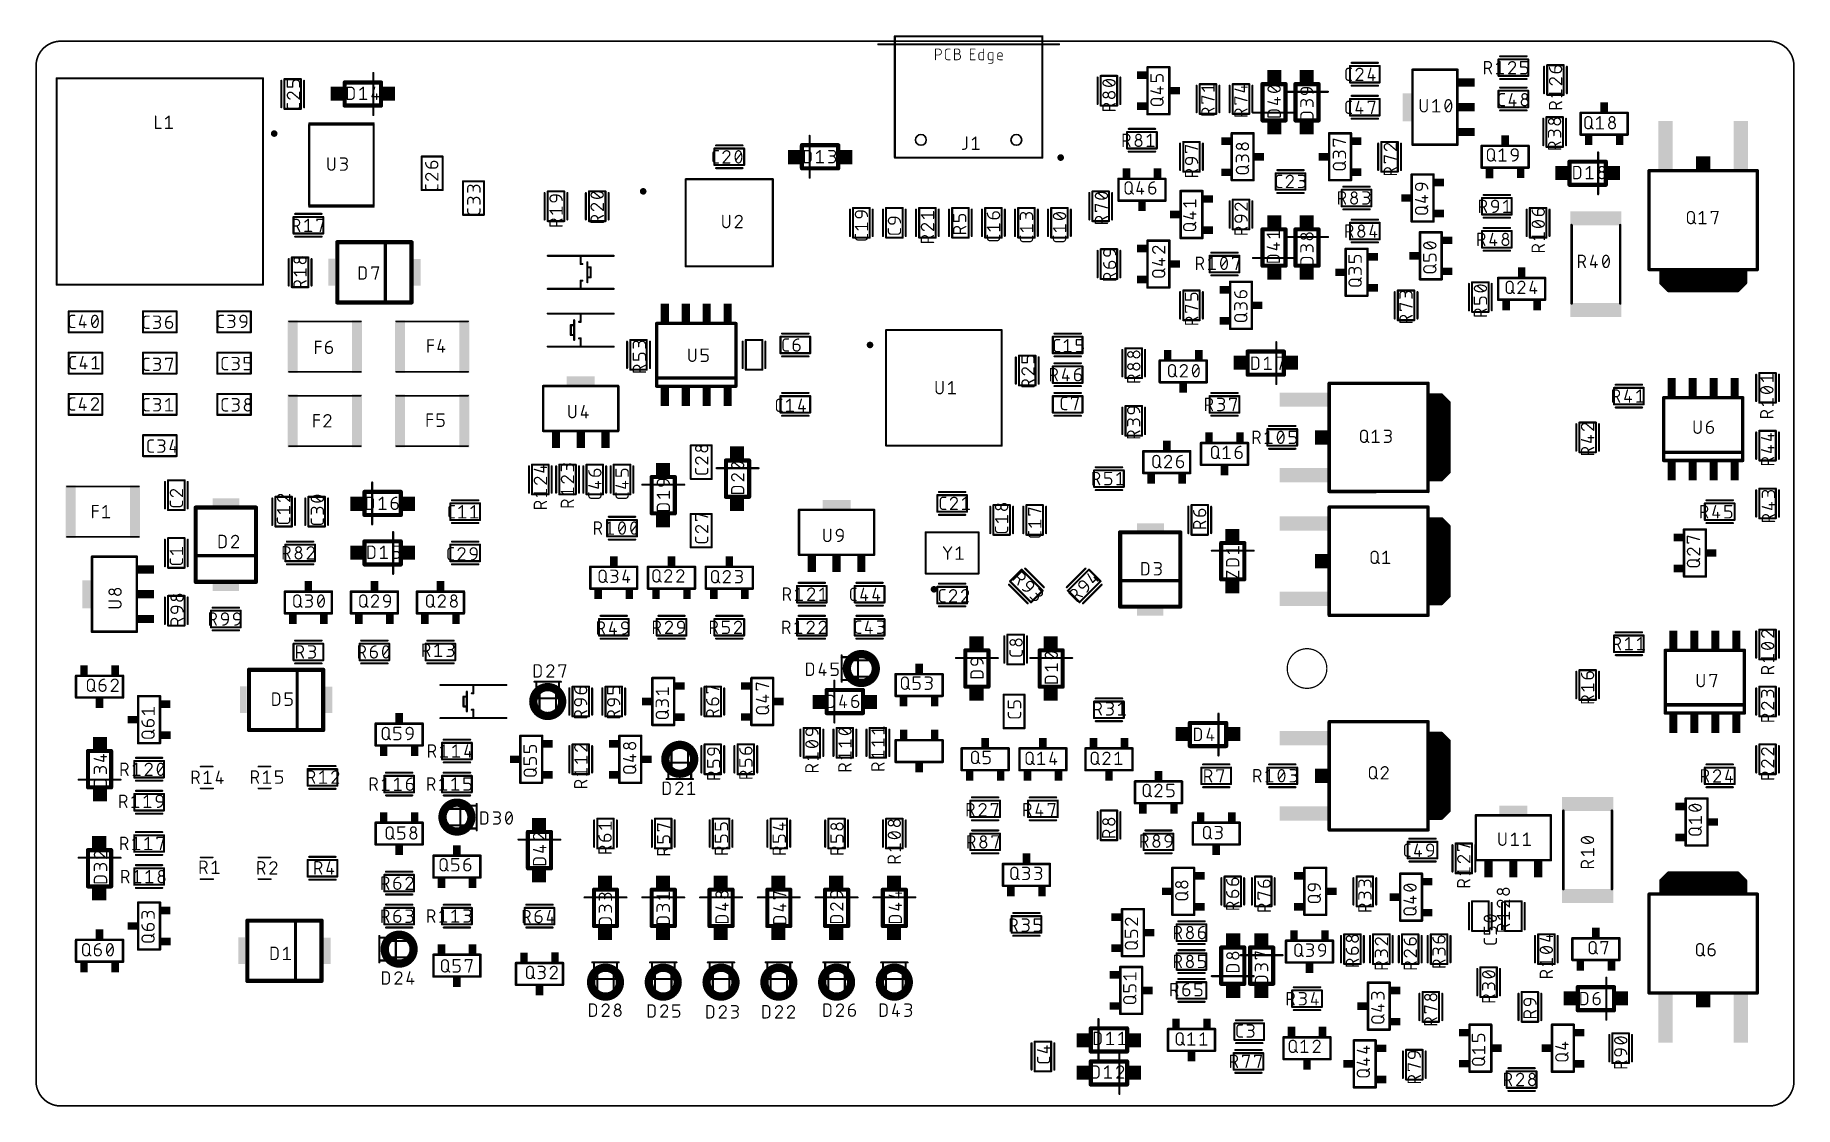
# Model space of a CAD drawing. Extents: x 0 to 107, y -11 to 54.
import ezdxf

# ---------------------------------------------------------------- set-up
doc = ezdxf.new("R2010")
doc.units = 0
for name, color, linetype in [('117', 253, 'CONTINUOUS'), ('20', 31, 'CONTINUOUS'), ('21', 253, 'CONTINUOUS'), ('51', 253, 'CONTINUOUS')]:
    doc.layers.add(name, color=color, linetype=linetype)

# ---------------------------------------------------------------- blocks, each defined once
blk = doc.blocks.new('RECT')
blk.add_solid([(-0.5, -0.5), (0.5, -0.5), (-0.5, 0.5), (0.5, 0.5)])

msp = doc.modelspace()

# ---------------------------------------------------------------- linework, layer by layer
at = {"layer": '117'}
for points, const_width in [([(1.5, 54, 0.4142), (0, 52.5)], 0.1), ([(1.5, 54.025, 1), (1.5, 53.975)], 0.05), ([(1.5, 53.975, 1), (1.5, 54.025)], 0.05), ([(106.5, 52.5, 0.4142), (105, 54)], 0.1), ([(105, 54.025, 1), (105, 53.975)], 0.05), ([(105, 53.975, 1), (105, 54.025)], 0.05), ([(0.025, 52.5, 1), (-0.025, 52.5)], 0.05), ([(-0.025, 52.5, 1), (0.025, 52.5)], 0.05), ([(79.5234, 52.363, 0.4142), (79.3597, 52.1994)], 0.0762), ([(79.3788, 52.1994, 1), (79.3407, 52.1994)], 0.0381), ([(79.5234, 52.3821, 1), (79.5234, 52.344)], 0.0381), ([(79.5234, 52.344, 1), (79.5234, 52.3821)], 0.0381), ([(79.6871, 52.344, 1), (79.6871, 52.3821)], 0.0381), ([(80.1967, 52.363, 0.3252), (79.9716, 52.1994)], 0.0762), ([(80.1967, 52.3821, 1), (80.1967, 52.344)], 0.0381), ([(80.3808, 52.1789, 0.4142), (80.1967, 52.363)], 0.0762), ([(80.1967, 52.344, 1), (80.1967, 52.3821)], 0.0381), ([(80.8852, 52.3578, 1), (80.8485, 52.3683)], 0.0381), ([(87.7597, 52.7821, 1), (87.7597, 52.744)], 0.0381), ([(87.7597, 52.3729, 1), (87.7597, 52.3348)], 0.0381), ([(87.7788, 52.763, 1), (87.7407, 52.763)], 0.0381), ([(87.9643, 52.3538, 1), (87.9643, 52.763)], 0.0762), ([(87.9643, 52.7821, 1), (87.9643, 52.744)], 0.0381), ([(87.9643, 52.3729, 1), (87.9643, 52.3348)], 0.0381), ([(87.9643, 52.744, 1), (87.9643, 52.7821)], 0.0381), ([(87.9643, 52.3348, 1), (87.9643, 52.3729)], 0.0381), ([(88.0223, 52.3623, 1), (87.9882, 52.3453)], 0.0381), ([(88.4742, 52.6142, 1), (88.498, 52.5845)], 0.0381), ([(88.7098, 52.763, 1), (88.6717, 52.763)], 0.0381), ([(88.7026, 52.7482, 1), (88.6788, 52.7779)], 0.0381), ([(89.4427, 52.763, 0.3252), (89.2176, 52.5994)], 0.0762), ([(89.1995, 52.6052, 1), (89.2358, 52.5935)], 0.0381), ([(89.6269, 52.5789, 0.4142), (89.4427, 52.763)], 0.0762), ([(89.4427, 52.7821, 1), (89.4427, 52.744)], 0.0381), ([(89.4427, 52.744, 1), (89.4427, 52.7821)], 0.0381), ([(89.5523, 52.4495, 1), (89.5786, 52.4219)], 0.0381), ([(89.5655, 52.4357, 0.2053), (89.6269, 52.5789)], 0.0762), ([(89.58, 52.4233, 1), (89.551, 52.448)], 0.0381), ([(89.6459, 52.5789, 1), (89.6078, 52.5789)], 0.0381), ([(89.6078, 52.5789, 1), (89.6459, 52.5789)], 0.0381), ([(89.9682, 52.763, 1), (89.9301, 52.763)], 0.0381), ([(89.9492, 52.7821, 1), (89.9492, 52.744)], 0.0381), ([(89.9492, 52.4547, 1), (89.9492, 52.4166)], 0.0381), ([(89.9301, 52.4357, 1), (89.9682, 52.4357)], 0.0381), ([(90.3584, 52.272, 0.4142), (90.1947, 52.4357)], 0.0762), ([(90.1947, 52.4547, 1), (90.1947, 52.4166)], 0.0381), ([(90.1947, 52.4166, 1), (90.1947, 52.4547)], 0.0381), ([(90.3774, 52.272, 1), (90.3393, 52.272)], 0.0381), ([(90.3393, 52.272, 1), (90.3774, 52.272)], 0.0381), ([(90.3584, 52.744, 1), (90.3584, 52.7821)], 0.0381), ([(91.687, 52.4265, 0.4142), (92.0143, 52.0992)], 0.0762), ([(91.706, 52.4265, 1), (91.6679, 52.4265)], 0.0381), ([(92.178, 52.5084, 0.4142), (92.0143, 52.3447)], 0.0762), ([(92.0334, 52.3447, 1), (91.9953, 52.3447)], 0.0381), ([(91.9953, 52.3447, 1), (92.0334, 52.3447)], 0.0381), ([(92.178, 52.5274, 1), (92.178, 52.4893)], 0.0381), ([(92.178, 52.4893, 1), (92.178, 52.5274)], 0.0381), ([(92.2189, 52.0992, 1), (92.2189, 52.5084)], 0.0762), ([(92.2189, 52.5274, 1), (92.2189, 52.4893)], 0.0381), ([(92.2189, 52.4893, 1), (92.2189, 52.5274)], 0.0381), ([(106.525, 52.5, 1), (106.475, 52.5)], 0.05), ([(106.475, 52.5, 1), (106.525, 52.5)], 0.05), ([(15.2455, 51.6403, 1), (15.2074, 51.6403)], 0.0381), ([(15.2264, 51.2501, 1), (15.2264, 51.212)], 0.0381), ([(15.2074, 51.2311, 1), (15.2455, 51.2311)], 0.0381), ([(15.7175, 51.6403, 0.4142), (15.5538, 51.4766)], 0.0762), ([(15.5729, 51.4766, 1), (15.5348, 51.4766)], 0.0381), ([(15.5348, 51.4766, 1), (15.5729, 51.4766)], 0.0381), ([(15.5348, 51.2311, 1), (15.5729, 51.2311)], 0.0381), ([(15.5538, 51.212, 1), (15.5538, 51.2501)], 0.0381), ([(15.7175, 51.6593, 1), (15.7175, 51.6212)], 0.0381), ([(15.7175, 51.6212, 1), (15.7175, 51.6593)], 0.0381), ([(15.963, 51.4766, 0.4142), (15.7994, 51.6403)], 0.0762), ([(15.7994, 51.6593, 1), (15.7994, 51.6212)], 0.0381), ([(15.7994, 51.6212, 1), (15.7994, 51.6593)], 0.0381), ([(15.9821, 51.4766, 1), (15.944, 51.4766)], 0.0381), ([(15.944, 51.4766, 1), (15.9821, 51.4766)], 0.0381), ([(15.944, 51.2311, 1), (15.9821, 51.2311)], 0.0381), ([(18.8843, 51.2119, 1), (18.8462, 51.2119)], 0.0381), ([(18.8653, 51.2309, 1), (18.8653, 51.1928)], 0.0381), ([(19.2745, 51.0073, 0.4142), (19.0699, 51.2119)], 0.0762), ([(19.0699, 51.2309, 1), (19.0699, 51.1928)], 0.0381), ([(19.0699, 51.1928, 1), (19.0699, 51.2309)], 0.0381), ([(19.8448, 51.2119, 1), (19.8067, 51.2119)], 0.0381), ([(19.8377, 51.197, 1), (19.8139, 51.2268)], 0.0381), ([(20.5347, 51.2067, 1), (20.498, 51.2171)], 0.0381), ([(64.7393, 51.6155, 0.3205), (64.637, 51.4723)], 0.0762), ([(64.637, 51.4723, 0.3205), (64.7393, 51.329)], 0.0762), ([(64.656, 51.4723, 1), (64.6179, 51.4723)], 0.0381), ([(64.6179, 51.4723, 1), (64.656, 51.4723)], 0.0381), ([(65.0053, 51.6769, 0.1139), (64.7393, 51.6155)], 0.0762), ([(64.7309, 51.6326, 1), (64.7476, 51.5984)], 0.0381), ([(64.7393, 51.329, 0.1139), (65.0053, 51.2676)], 0.0762), ([(64.7476, 51.3461, 1), (64.7309, 51.3119)], 0.0381), ([(64.7454, 51.5975, 1), (64.7331, 51.6335)], 0.0381), ([(64.7331, 51.311, 1), (64.7454, 51.347)], 0.0381), ([(64.8125, 51.6508, 1), (64.7887, 51.6211)], 0.0381), ([(65.2713, 51.6155, 0.1139), (65.0053, 51.6769)], 0.0762), ([(65.0053, 51.6959, 1), (65.0053, 51.6578)], 0.0381), ([(65.0053, 51.2676, 0.1139), (65.2713, 51.329)], 0.0762), ([(65.0053, 51.2867, 1), (65.0053, 51.2486)], 0.0381), ([(65.0053, 51.6578, 1), (65.0053, 51.6959)], 0.0381), ([(65.0053, 51.2486, 1), (65.0053, 51.2867)], 0.0381), ([(65.198, 51.2937, 1), (65.2218, 51.3234)], 0.0381), ([(65.3736, 51.4723, 0.3205), (65.2713, 51.6155)], 0.0762), ([(65.2774, 51.6335, 1), (65.2651, 51.5975)], 0.0381), ([(65.2713, 51.329, 0.3204), (65.3736, 51.4723)], 0.0762), ([(65.2651, 51.347, 1), (65.2774, 51.311)], 0.0381), ([(65.2629, 51.5984, 1), (65.2796, 51.6326)], 0.0381), ([(65.2796, 51.3119, 1), (65.2629, 51.3461)], 0.0381), ([(65.3926, 51.4723, 1), (65.3545, 51.4723)], 0.0381), ([(65.3545, 51.4723, 1), (65.3926, 51.4723)], 0.0381), ([(67.5626, 51.9674, 1), (67.5245, 51.9674)], 0.0381), ([(67.5436, 51.5772, 1), (67.5436, 51.5391)], 0.0381), ([(67.5245, 51.5581, 1), (67.5626, 51.5581)], 0.0381), ([(68.0346, 51.9674, 0.4142), (67.8709, 51.8037)], 0.0762), ([(67.89, 51.8037, 1), (67.8519, 51.8037)], 0.0381), ([(67.8519, 51.8037, 1), (67.89, 51.8037)], 0.0381), ([(67.8519, 51.5581, 1), (67.89, 51.5581)], 0.0381), ([(67.8709, 51.5391, 1), (67.8709, 51.5772)], 0.0381), ([(68.0346, 51.9864, 1), (68.0346, 51.9483)], 0.0381), ([(68.0346, 51.9483, 1), (68.0346, 51.9864)], 0.0381), ([(68.2802, 51.8037, 0.4142), (68.1165, 51.9674)], 0.0762), ([(68.1165, 51.9864, 1), (68.1165, 51.9483)], 0.0381), ([(68.1355, 51.2358, 1), (68.0974, 51.2358)], 0.0381), ([(68.1165, 51.9483, 1), (68.1165, 51.9864)], 0.0381), ([(68.2992, 51.8037, 1), (68.2611, 51.8037)], 0.0381), ([(68.2611, 51.8037, 1), (68.2992, 51.8037)], 0.0381), ([(68.2611, 51.5581, 1), (68.2992, 51.5581)], 0.0381), ([(70.6264, 51.2047, 1), (70.6264, 51.1666)], 0.0381), ([(70.6413, 51.1976, 1), (70.6116, 51.1738)], 0.0381), ([(71.3821, 51.3903, 1), (71.344, 51.3903)], 0.0381), ([(71.363, 51.1666, 1), (71.363, 51.2047)], 0.0381), ([(73.0357, 51.2366, 1), (73.0357, 51.1985)], 0.0381), ([(73.2184, 51.3403, 1), (73.1803, 51.3403)], 0.0381), ([(73.363, 51.1985, 1), (73.363, 51.2366)], 0.0381), ([(74.7404, 51.2505, 0.3205), (74.6381, 51.1073)], 0.0762), ([(75.0064, 51.3119, 0.1139), (74.7404, 51.2505)], 0.0762), ([(74.7321, 51.2676, 1), (74.7488, 51.2334)], 0.0381), ([(74.7466, 51.2325, 1), (74.7342, 51.2685)], 0.0381), ([(74.8137, 51.2859, 1), (74.7899, 51.2561)], 0.0381), ([(75.2724, 51.2505, 0.1139), (75.0064, 51.3119)], 0.0762), ([(75.0064, 51.3309, 1), (75.0064, 51.2929)], 0.0381), ([(75.0064, 51.2929, 1), (75.0064, 51.3309)], 0.0381), ([(75.3747, 51.1073, 0.3205), (75.2724, 51.2505)], 0.0762), ([(75.2786, 51.2685, 1), (75.2662, 51.2325)], 0.0381), ([(75.264, 51.2334, 1), (75.2807, 51.2676)], 0.0381), ([(76.8299, 51.1847, 1), (76.8299, 50.7755)], 0.0762), ([(76.8299, 51.2038, 1), (76.8299, 51.1657)], 0.0381), ([(76.8299, 51.1657, 1), (76.8299, 51.2038)], 0.0381), ([(77.0345, 51.2038, 1), (77.0345, 51.1657)], 0.0381), ([(77.3619, 50.8574, 0.4142), (77.0345, 51.1847)], 0.0762), ([(77.0536, 51.1847, 1), (77.0155, 51.1847)], 0.0381), ([(77.0345, 51.1657, 1), (77.0345, 51.2038)], 0.0381), ([(79.3597, 51.7901, 0.4142), (79.5234, 51.6264)], 0.0762), ([(79.3407, 52.1994, 1), (79.3788, 52.1994)], 0.0381), ([(79.3788, 51.7901, 1), (79.3407, 51.7901)], 0.0381), ([(79.3407, 51.7901, 1), (79.3788, 51.7901)], 0.0381), ([(79.5234, 51.6455, 1), (79.5234, 51.6074)], 0.0381), ([(79.5234, 51.6074, 1), (79.5234, 51.6455)], 0.0381), ([(79.6871, 51.6074, 1), (79.6871, 51.6455)], 0.0381), ([(79.9535, 52.2052, 1), (79.9897, 52.1935)], 0.0381), ([(79.9716, 51.6455, 1), (79.9716, 51.6074)], 0.0381), ([(79.9571, 51.6388, 1), (79.9861, 51.6141)], 0.0381), ([(80.3063, 52.0495, 1), (80.3326, 52.0219)], 0.0381), ([(80.3195, 52.0357, 0.2053), (80.3808, 52.1789)], 0.0762), ([(80.334, 52.0233, 1), (80.3049, 52.048)], 0.0381), ([(80.3999, 52.1789, 1), (80.3618, 52.1789)], 0.0381), ([(80.3618, 52.1789, 1), (80.3999, 52.1789)], 0.0381), ([(80.3808, 51.6074, 1), (80.3808, 51.6455)], 0.0381), ([(80.7031, 51.8092, 1), (80.7031, 51.7711)], 0.0381), ([(80.6848, 51.7954, 1), (80.7215, 51.7849)], 0.0381), ([(81.0087, 51.9538, 1), (80.9706, 51.9538)], 0.0381), ([(80.9706, 51.6264, 1), (81.0087, 51.6264)], 0.0381), ([(81.1124, 51.7711, 1), (81.1124, 51.8092)], 0.0381), ([(87.7407, 52.0264, 1), (87.7788, 52.0264)], 0.0381), ([(88.1519, 52.0179, 1), (88.186, 52.035)], 0.0381), ([(88.4861, 52.0455, 1), (88.4861, 52.0074)], 0.0381), ([(88.6717, 52.0264, 1), (88.7098, 52.0264)], 0.0381), ([(88.8953, 52.0074, 1), (88.8953, 52.0455)], 0.0381), ([(89.2176, 52.0455, 1), (89.2176, 52.0074)], 0.0381), ([(89.2031, 52.0388, 1), (89.2322, 52.0141)], 0.0381), ([(89.6269, 52.0074, 1), (89.6269, 52.0455)], 0.0381), ([(89.9492, 52.0455, 1), (89.9492, 52.0074)], 0.0381), ([(90.1947, 52.0264, 0.4142), (90.3584, 52.1901)], 0.0762), ([(90.1947, 52.0455, 1), (90.1947, 52.0074)], 0.0381), ([(90.1947, 52.0074, 1), (90.1947, 52.0455)], 0.0381), ([(90.3774, 52.1901, 1), (90.3393, 52.1901)], 0.0381), ([(90.3393, 52.1901, 1), (90.3774, 52.1901)], 0.0381), ([(91.8711, 51.7769, 0.4142), (91.687, 51.5927)], 0.0762), ([(91.687, 51.5927, 0.3252), (91.8506, 51.3676)], 0.0762), ([(91.706, 51.5927, 1), (91.6679, 51.5927)], 0.0381), ([(91.6679, 51.5927, 1), (91.706, 51.5927)], 0.0381), ([(91.8448, 51.3495, 1), (91.8565, 51.3858)], 0.0381), ([(92.0143, 51.7155, 0.2053), (91.8711, 51.7769)], 0.0762), ([(91.8711, 51.7959, 1), (91.8711, 51.7578)], 0.0381), ([(91.8711, 51.7578, 1), (91.8711, 51.7959)], 0.0381), ([(92.0143, 52.1182, 1), (92.0143, 52.0801)], 0.0381), ([(91.9953, 52.0992, 1), (92.0334, 52.0992)], 0.0381), ([(92.0267, 51.73, 1), (92.002, 51.701)], 0.0381), ([(92.0005, 51.7023, 1), (92.0281, 51.7286)], 0.0381), ([(92.0143, 52.0801, 1), (92.0143, 52.1182)], 0.0381), ([(92.2189, 52.1182, 1), (92.2189, 52.0801)], 0.0381), ([(92.2189, 52.0801, 1), (92.2189, 52.1182)], 0.0381), ([(92.4426, 51.7769, 1), (92.4045, 51.7769)], 0.0381), ([(92.4045, 51.3676, 1), (92.4426, 51.3676)], 0.0381), ([(92.4112, 51.3531, 1), (92.4359, 51.3822)], 0.0381), ([(15.4106, 50.9088, 0.4142), (15.2264, 50.7246)], 0.0762), ([(15.2264, 50.7246, 0.3252), (15.3901, 50.4995)], 0.0762), ([(15.2455, 50.7246, 1), (15.2074, 50.7246)], 0.0381), ([(15.2074, 50.7246, 1), (15.2455, 50.7246)], 0.0381), ([(15.2455, 50.215, 1), (15.2074, 50.215)], 0.0381), ([(15.3843, 50.4814, 1), (15.396, 50.5177)], 0.0381), ([(15.5538, 50.8474, 0.2053), (15.4106, 50.9088)], 0.0762), ([(15.4106, 50.9278, 1), (15.4106, 50.8897)], 0.0381), ([(15.4106, 50.8897, 1), (15.4106, 50.9278)], 0.0381), ([(15.5662, 50.8619, 1), (15.5415, 50.8329)], 0.0381), ([(15.54, 50.8342, 1), (15.5676, 50.8605)], 0.0381), ([(15.9821, 50.9088, 1), (15.944, 50.9088)], 0.0381), ([(15.944, 50.4995, 1), (15.9821, 50.4995)], 0.0381), ([(15.9821, 50.215, 1), (15.944, 50.215)], 0.0381), ([(15.9507, 50.485, 1), (15.9754, 50.5141)], 0.0381), ([(18.8462, 50.4753, 1), (18.8843, 50.4753)], 0.0381), ([(18.8653, 50.4944, 1), (18.8653, 50.4563)], 0.0381), ([(19.0699, 50.4753, 0.4142), (19.2745, 50.6799)], 0.0762), ([(19.0699, 50.4943, 1), (19.0699, 50.4563)], 0.0381), ([(19.0699, 50.4563, 1), (19.0699, 50.4944)], 0.0381), ([(19.2935, 51.0073, 1), (19.2554, 51.0073)], 0.0381), ([(19.2554, 51.0073, 1), (19.2935, 51.0073)], 0.0381), ([(19.2935, 50.6799, 1), (19.2554, 50.6799)], 0.0381), ([(19.2554, 50.6799, 1), (19.2935, 50.6799)], 0.0381), ([(19.6093, 51.0631, 1), (19.6331, 51.0333)], 0.0381), ([(19.6212, 50.4944, 1), (19.6212, 50.4563)], 0.0381), ([(19.8067, 50.4753, 1), (19.8448, 50.4753)], 0.0381), ([(20.0304, 50.4563, 1), (20.0304, 50.4944)], 0.0381), ([(20.3527, 50.658, 1), (20.3527, 50.6199)], 0.0381), ([(20.3344, 50.6442, 1), (20.371, 50.6338)], 0.0381), ([(20.6582, 50.8027, 1), (20.6201, 50.8027)], 0.0381), ([(20.6201, 50.4753, 1), (20.6582, 50.4753)], 0.0381), ([(20.7619, 50.6199, 1), (20.7619, 50.658)], 0.0381), ([(64.8006, 50.9044, 1), (64.8006, 50.577)], 0.0762), ([(65.0462, 50.0143, 1), (64.637, 50.0143)], 0.0762), ([(64.8006, 50.577, 1), (64.8006, 50.9044)], 0.0762), ([(64.8006, 50.9235, 1), (64.8006, 50.8854)], 0.0381), ([(64.8006, 50.5961, 1), (64.8006, 50.558)], 0.0381), ([(64.8006, 50.8854, 1), (64.8006, 50.9235)], 0.0381), ([(64.8006, 50.558, 1), (64.8006, 50.5961)], 0.0381), ([(65.1689, 50.9453, 1), (65.1689, 50.5361)], 0.0762), ([(65.1689, 50.5361, 1), (65.1689, 50.9453)], 0.0762), ([(65.1689, 50.9644, 1), (65.1689, 50.9263)], 0.0381), ([(65.1689, 50.5552, 1), (65.1689, 50.5171)], 0.0381), ([(65.1689, 50.9263, 1), (65.1689, 50.9644)], 0.0381), ([(65.1689, 50.5171, 1), (65.1689, 50.5552)], 0.0381), ([(65.3821, 50.2019, 1), (65.365, 50.236)], 0.0381), ([(67.5488, 51.0086, 1), (67.5383, 50.972)], 0.0381), ([(67.7482, 50.5263, 1), (67.7482, 50.1171)], 0.0762), ([(67.7482, 50.5453, 1), (67.7482, 50.5072)], 0.0381), ([(67.7482, 50.1361, 1), (67.7482, 50.098)], 0.0381), ([(67.7482, 50.5072, 1), (67.7482, 50.5453)], 0.0381), ([(67.7482, 50.098, 1), (67.7482, 50.1361)], 0.0381), ([(67.9528, 51.1321, 1), (67.9528, 51.094)], 0.0381), ([(68.0756, 50.1171, 1), (68.0756, 50.5263)], 0.0762), ([(68.0756, 50.5453, 1), (68.0756, 50.5072)], 0.0381), ([(68.0756, 50.1361, 1), (68.0756, 50.098)], 0.0381), ([(68.0756, 50.5072, 1), (68.0756, 50.5453)], 0.0381), ([(68.0756, 50.098, 1), (68.0756, 50.1361)], 0.0381), ([(68.0974, 50.8266, 1), (68.1355, 50.8266)], 0.0381), ([(68.103, 50.4579, 1), (68.1299, 50.431)], 0.0381), ([(68.1112, 50.8083, 1), (68.1217, 50.8449)], 0.0381), ([(68.2936, 50.5947, 1), (68.2667, 50.6216)], 0.0381), ([(68.2802, 51.094, 1), (68.2802, 51.1321)], 0.0381), ([(70.6315, 50.6771, 1), (70.6213, 50.6404)], 0.0381), ([(70.6264, 50.2686, 1), (70.6264, 50.2305)], 0.0381), ([(70.6455, 50.6588, 1), (70.6074, 50.6588)], 0.0381), ([(70.6074, 50.2495, 1), (70.6455, 50.2495)], 0.0381), ([(70.7083, 50.2305, 1), (70.7083, 50.2686)], 0.0381), ([(70.7753, 50.9692, 1), (70.805, 50.993)], 0.0381), ([(71.344, 50.9811, 1), (71.3821, 50.9811)], 0.0381), ([(71.3579, 50.4358, 1), (71.3681, 50.4725)], 0.0381), ([(72.6317, 51.1131, 1), (72.6212, 51.0764)], 0.0381), ([(72.6315, 50.6271, 1), (72.6213, 50.5904)], 0.0381), ([(72.6264, 50.2186, 1), (72.6264, 50.1805)], 0.0381), ([(72.6455, 50.6088, 1), (72.6074, 50.6088)], 0.0381), ([(72.6074, 50.1995, 1), (72.6455, 50.1995)], 0.0381), ([(72.7083, 50.1805, 1), (72.7083, 50.2186)], 0.0381), ([(73.1803, 50.9311, 1), (73.2184, 50.9311)], 0.0381), ([(73.1941, 50.9127, 1), (73.2046, 50.9494)], 0.0381), ([(73.3579, 50.3858, 1), (73.3681, 50.4225)], 0.0381), ([(74.6381, 51.1073, 0.3205), (74.7404, 50.9641)], 0.0762), ([(74.6433, 50.3532, 1), (74.6329, 50.3165)], 0.0381), ([(74.6572, 51.1073, 1), (74.6191, 51.1073)], 0.0381), ([(74.6191, 51.1073, 1), (74.6572, 51.1073)], 0.0381), ([(74.7404, 50.9641, 0.1139), (75.0064, 50.9027)], 0.0762), ([(74.7488, 50.9812, 1), (74.7321, 50.9469)], 0.0381), ([(74.7342, 50.946, 1), (74.7466, 50.9821)], 0.0381), ([(75.0064, 50.9027, 0.1139), (75.2724, 50.9641)], 0.0762), ([(75.0064, 50.9217, 1), (75.0064, 50.8836)], 0.0381), ([(75.0064, 50.8836, 1), (75.0064, 50.9217)], 0.0381), ([(75.0473, 50.4767, 1), (75.0473, 50.4386)], 0.0381), ([(75.2301, 50.5804, 1), (75.192, 50.5804)], 0.0381), ([(75.192, 50.1712, 1), (75.2301, 50.1712)], 0.0381), ([(75.1991, 50.9287, 1), (75.2229, 50.9585)], 0.0381), ([(75.2058, 50.1528, 1), (75.2162, 50.1895)], 0.0381), ([(75.2724, 50.9641, 0.3204), (75.3747, 51.1073)], 0.0762), ([(75.2662, 50.9821, 1), (75.2786, 50.946)], 0.0381), ([(75.2807, 50.9469, 1), (75.264, 50.9812)], 0.0381), ([(75.3937, 51.1073, 1), (75.3557, 51.1073)], 0.0381), ([(75.3557, 51.1073, 1), (75.3937, 51.1073)], 0.0381), ([(75.3747, 50.4386, 1), (75.3747, 50.4767)], 0.0381), ([(76.9527, 50.2895, 1), (76.6253, 50.2895)], 0.0762), ([(76.6444, 50.2895, 1), (76.6063, 50.2895)], 0.0381), ([(76.6063, 50.2895, 1), (76.6444, 50.2895)], 0.0381), ([(76.8299, 50.7946, 1), (76.8299, 50.7565)], 0.0381), ([(76.8299, 50.7565, 1), (76.8299, 50.7946)], 0.0381), ([(76.8708, 50.7755, 0.4142), (77.0345, 50.9392)], 0.0762), ([(76.8708, 50.7946, 1), (76.8708, 50.7565)], 0.0381), ([(76.8708, 50.7565, 1), (76.8708, 50.7946)], 0.0381), ([(77.3619, 50.2486, 1), (76.9527, 50.2486)], 0.0762), ([(76.9717, 50.2895, 1), (76.9336, 50.2895)], 0.0381), ([(76.9336, 50.2895, 1), (76.9717, 50.2895)], 0.0381), ([(76.9336, 50.2486, 1), (76.9717, 50.2486)], 0.0381), ([(76.9336, 50.1258, 1), (76.9717, 50.1258)], 0.0381), ([(77.0536, 50.9392, 1), (77.0155, 50.9392)], 0.0381), ([(77.0155, 50.9392, 1), (77.0536, 50.9392)], 0.0381), ([(77.3809, 50.2486, 1), (77.3429, 50.2486)], 0.0381), ([(77.3429, 50.2486, 1), (77.3809, 50.2486)], 0.0381), ([(77.3429, 50.8574, 1), (77.381, 50.8574)], 0.0381), ([(79.5234, 50.363, 0.4142), (79.3597, 50.1994)], 0.0762), ([(79.3788, 50.1994, 1), (79.3407, 50.1994)], 0.0381), ([(79.3407, 50.1994, 1), (79.3788, 50.1994)], 0.0381), ([(79.5234, 50.3821, 1), (79.5234, 50.344)], 0.0381), ([(79.5234, 50.344, 1), (79.5234, 50.3821)], 0.0381), ([(79.6871, 50.344, 1), (79.6871, 50.3821)], 0.0381), ([(80.1536, 50.3578, 1), (80.117, 50.3683)], 0.0381), ([(80.7031, 50.3821, 1), (80.7031, 50.344)], 0.0381), ([(80.7222, 50.363, 1), (80.6841, 50.363)], 0.0381), ([(80.6841, 50.2812, 1), (80.7222, 50.2812)], 0.0381), ([(81.1307, 50.3579, 1), (81.094, 50.3681)], 0.0381), ([(81.1124, 50.344, 1), (81.1124, 50.3821)], 0.0381), ([(83.8893, 50.4569, 1), (83.8512, 50.4569)], 0.0381), ([(84.2985, 50.4569, 1), (84.2604, 50.4569)], 0.0381), ([(84.6143, 50.3081, 1), (84.6381, 50.2783)], 0.0381), ([(84.8498, 50.4569, 1), (84.8117, 50.4569)], 0.0381), ([(84.8427, 50.442, 1), (84.8189, 50.4718)], 0.0381), ([(85.4191, 50.3546, 0.1139), (85.3577, 50.0886)], 0.0762), ([(85.3577, 50.0886, 0.1139), (85.4191, 49.8226)], 0.0762), ([(85.3767, 50.0886, 1), (85.3386, 50.0886)], 0.0381), ([(85.3386, 50.0886, 1), (85.3767, 50.0886)], 0.0381), ([(85.401, 50.3608, 1), (85.4371, 50.3484)], 0.0381), ([(85.5623, 50.4569, 0.3205), (85.4191, 50.3546)], 0.0762), ([(85.4362, 50.3462, 1), (85.4019, 50.3629)], 0.0381), ([(85.7055, 50.3546, 0.3205), (85.5623, 50.4569)], 0.0762), ([(85.5623, 50.4759, 1), (85.5623, 50.4379)], 0.0381), ([(85.5623, 50.4379, 1), (85.5623, 50.476)], 0.0381), ([(85.7669, 50.0886, 0.1139), (85.7055, 50.3546)], 0.0762), ([(85.7226, 50.3629, 1), (85.6884, 50.3462)], 0.0381), ([(85.7055, 49.8226, 0.1139), (85.7669, 50.0886)], 0.0762), ([(85.6875, 50.3484, 1), (85.7235, 50.3608)], 0.0381), ([(85.7409, 50.2813, 1), (85.7111, 50.3051)], 0.0381), ([(85.7859, 50.0886, 1), (85.7479, 50.0886)], 0.0381), ([(85.7479, 50.0886, 1), (85.7859, 50.0886)], 0.0381), ([(88.8013, 50.8236, 0.4142), (88.6376, 50.6599)], 0.0762), ([(88.6376, 50.2506, 0.4142), (88.8013, 50.087)], 0.0762), ([(88.6567, 50.6599, 1), (88.6186, 50.6599)], 0.0381), ([(88.6186, 50.6599, 1), (88.6567, 50.6599)], 0.0381), ([(88.6567, 50.2506, 1), (88.6186, 50.2506)], 0.0381), ([(88.6186, 50.2506, 1), (88.6567, 50.2506)], 0.0381), ([(88.8013, 50.8426, 1), (88.8013, 50.8045)], 0.0381), ([(88.8013, 50.106, 1), (88.8013, 50.0679)], 0.0381), ([(88.8013, 50.8045, 1), (88.8013, 50.8426)], 0.0381), ([(88.8013, 50.0679, 1), (88.8013, 50.106)], 0.0381), ([(88.965, 50.8045, 1), (88.965, 50.8426)], 0.0381), ([(88.965, 50.0679, 1), (88.965, 50.106)], 0.0381), ([(89.2495, 50.2697, 1), (89.2495, 50.2316)], 0.0381), ([(89.2312, 50.2559, 1), (89.2679, 50.2454)], 0.0381), ([(89.4315, 50.8183, 1), (89.3949, 50.8288)], 0.0381), ([(89.555, 50.4143, 1), (89.5169, 50.4143)], 0.0381), ([(89.5169, 50.087, 1), (89.555, 50.087)], 0.0381), ([(89.6588, 50.2316, 1), (89.6588, 50.2697)], 0.0381), ([(90.3903, 50.2916, 1), (89.9811, 50.2916)], 0.0762), ([(89.9811, 50.2916, 1), (90.3903, 50.2916)], 0.0762), ([(90.0001, 50.2916, 1), (89.962, 50.2916)], 0.0381), ([(89.962, 50.2916, 1), (90.0001, 50.2916)], 0.0381), ([(90.3494, 50.6599, 1), (90.022, 50.6599)], 0.0762), ([(90.022, 50.6599, 1), (90.3494, 50.6599)], 0.0762), ([(90.041, 50.6599, 1), (90.0029, 50.6599)], 0.0381), ([(90.0029, 50.6599, 1), (90.041, 50.6599)], 0.0381), ([(90.3684, 50.6599, 1), (90.3303, 50.6599)], 0.0381), ([(90.3303, 50.6599, 1), (90.3684, 50.6599)], 0.0381), ([(90.4093, 50.2916, 1), (90.3712, 50.2916)], 0.0381), ([(90.3712, 50.2916, 1), (90.4093, 50.2916)], 0.0381), ([(91.7018, 50.8526, 1), (91.6721, 50.8288)], 0.0381), ([(91.687, 50.8598, 1), (91.687, 50.8217)], 0.0381), ([(92.0962, 50.1143, 1), (91.687, 50.1143)], 0.0762), ([(91.706, 50.1143, 1), (91.6679, 50.1143)], 0.0381), ([(91.6679, 50.1143, 1), (91.706, 50.1143)], 0.0381), ([(91.8358, 50.6242, 1), (91.8655, 50.648)], 0.0381), ([(92.0877, 50.1723, 1), (92.1047, 50.1382)], 0.0381), ([(92.1152, 50.1143, 1), (92.0771, 50.1143)], 0.0381), ([(92.0771, 50.1143, 1), (92.1152, 50.1143)], 0.0381), ([(92.4426, 51.0453, 1), (92.4045, 51.0453)], 0.0381), ([(92.4045, 50.6361, 1), (92.4426, 50.6361)], 0.0381), ([(92.4321, 50.3019, 1), (92.415, 50.336)], 0.0381), ([(92.4236, 50.8217, 1), (92.4236, 50.8598)], 0.0381), ([(7.2637, 49.4619, 1), (7.2256, 49.4619)], 0.0381), ([(7.8408, 49.3131, 1), (7.8646, 49.2833)], 0.0381), ([(8.0763, 49.4619, 1), (8.0382, 49.4619)], 0.0381), ([(8.0692, 49.447, 1), (8.0454, 49.4768)], 0.0381), ([(15.2264, 50.0513, 0.4142), (15.3901, 49.8876)], 0.0762), ([(15.2455, 50.0513, 1), (15.2074, 50.0513)], 0.0381), ([(15.2074, 50.0513, 1), (15.2455, 50.0513)], 0.0381), ([(15.3901, 49.9067, 1), (15.3901, 49.8686)], 0.0381), ([(15.3901, 49.8686, 1), (15.3901, 49.9067)], 0.0381), ([(15.7994, 49.8876, 0.4142), (15.963, 50.0513)], 0.0762), ([(15.7994, 49.9067, 1), (15.7994, 49.8686)], 0.0381), ([(15.7994, 49.8686, 1), (15.7994, 49.9067)], 0.0381), ([(15.9821, 50.0513, 1), (15.944, 50.0513)], 0.0381), ([(15.944, 50.0513, 1), (15.9821, 50.0513)], 0.0381), ([(64.656, 50.0143, 1), (64.6179, 50.0143)], 0.0381), ([(64.6179, 50.0143, 1), (64.656, 50.0143)], 0.0381), ([(64.637, 49.8288, 1), (64.637, 49.7907)], 0.0381), ([(64.6179, 49.8097, 1), (64.656, 49.8097)], 0.0381), ([(65.0377, 50.0723, 1), (65.0547, 50.0382)], 0.0381), ([(65.0652, 50.0143, 1), (65.0271, 50.0143)], 0.0381), ([(65.0271, 50.0143, 1), (65.0652, 50.0143)], 0.0381), ([(65.0271, 49.8097, 1), (65.0652, 49.8097)], 0.0381), ([(65.3736, 49.7907, 1), (65.3736, 49.8288)], 0.0381), ([(71.0357, 49.7277, 1), (70.6264, 49.7277)], 0.0762), ([(70.6264, 49.5422, 1), (70.6264, 49.5041)], 0.0381), ([(70.6455, 49.7277, 1), (70.6074, 49.7277)], 0.0381), ([(70.6074, 49.7277, 1), (70.6455, 49.7277)], 0.0381), ([(70.6074, 49.5231, 1), (70.6455, 49.5231)], 0.0381), ([(71.0271, 49.7857, 1), (71.0442, 49.7516)], 0.0381), ([(71.0547, 49.7277, 1), (71.0166, 49.7277)], 0.0381), ([(71.0166, 49.7277, 1), (71.0547, 49.7277)], 0.0381), ([(71.0166, 49.5231, 1), (71.0547, 49.5231)], 0.0381), ([(71.3716, 49.9153, 1), (71.3545, 49.9494)], 0.0381), ([(71.363, 49.5041, 1), (71.363, 49.5422)], 0.0381), ([(73.0357, 49.6777, 1), (72.6264, 49.6777)], 0.0762), ([(72.6264, 49.4922, 1), (72.6264, 49.4541)], 0.0381), ([(72.6455, 49.6777, 1), (72.6074, 49.6777)], 0.0381), ([(72.6074, 49.6777, 1), (72.6455, 49.6777)], 0.0381), ([(72.6074, 49.4731, 1), (72.6455, 49.4731)], 0.0381), ([(73.0271, 49.7357, 1), (73.0442, 49.7016)], 0.0381), ([(73.0547, 49.6777, 1), (73.0166, 49.6777)], 0.0381), ([(73.0166, 49.6777, 1), (73.0547, 49.6777)], 0.0381), ([(73.0166, 49.4731, 1), (73.0547, 49.4731)], 0.0381), ([(73.3716, 49.8653, 1), (73.3545, 49.8994)], 0.0381), ([(73.363, 49.4541, 1), (73.363, 49.4922)], 0.0381), ([(74.8427, 49.8245, 0.4142), (74.6381, 49.6199)], 0.0762), ([(74.6381, 49.4343, 1), (74.6381, 49.3962)], 0.0381), ([(74.6572, 49.6199, 1), (74.6191, 49.6199)], 0.0381), ([(74.6191, 49.6199, 1), (74.6572, 49.6199)], 0.0381), ([(74.6191, 49.4153, 1), (74.6572, 49.4153)], 0.0381), ([(74.8427, 49.8435, 1), (74.8427, 49.8054)], 0.0381), ([(74.8427, 49.8054, 1), (74.8427, 49.8435)], 0.0381), ([(75.3747, 49.6199, 0.4142), (75.1701, 49.8245)], 0.0762), ([(75.1701, 49.8435, 1), (75.1701, 49.8054)], 0.0381), ([(75.1701, 49.8054, 1), (75.1701, 49.8435)], 0.0381), ([(75.3937, 49.6199, 1), (75.3557, 49.6199)], 0.0381), ([(75.3557, 49.6199, 1), (75.3937, 49.6199)], 0.0381), ([(75.3557, 49.4153, 1), (75.3937, 49.4153)], 0.0381), ([(75.3747, 49.3962, 1), (75.3747, 49.4343)], 0.0381), ([(76.8299, 49.6973, 0.4142), (76.6253, 49.4927)], 0.0762), ([(76.6253, 49.3072, 1), (76.6253, 49.2691)], 0.0381), ([(76.6063, 50.044, 1), (76.6444, 50.044)], 0.0381), ([(76.6444, 49.4927, 1), (76.6063, 49.4927)], 0.0381), ([(76.6063, 49.4927, 1), (76.6444, 49.4927)], 0.0381), ([(76.6063, 49.2881, 1), (76.6444, 49.2881)], 0.0381), ([(76.8299, 49.7164, 1), (76.8299, 49.6783)], 0.0381), ([(76.8299, 49.6783, 1), (76.8299, 49.7164)], 0.0381), ([(77.1573, 49.7164, 1), (77.1573, 49.6783)], 0.0381), ([(77.3619, 49.4927, 0.4142), (77.1573, 49.6973)], 0.0762), ([(77.1573, 49.6783, 1), (77.1573, 49.7164)], 0.0381), ([(77.3429, 50.044, 1), (77.3809, 50.044)], 0.0381), ([(77.3809, 49.4927, 1), (77.3429, 49.4927)], 0.0381), ([(77.3429, 49.4927, 1), (77.3809, 49.4927)], 0.0381), ([(77.3429, 49.2881, 1), (77.3809, 49.2881)], 0.0381), ([(77.3619, 49.2691, 1), (77.3619, 49.3072)], 0.0381), ([(79.3597, 49.7901, 0.4142), (79.5234, 49.6264)], 0.0762), ([(79.3788, 49.7901, 1), (79.3407, 49.7901)], 0.0381), ([(79.3407, 49.7901, 1), (79.3788, 49.7901)], 0.0381), ([(79.5234, 49.6455, 1), (79.5234, 49.6074)], 0.0381), ([(79.5234, 49.6074, 1), (79.5234, 49.6455)], 0.0381), ([(79.6871, 49.6074, 1), (79.6871, 49.6455)], 0.0381), ([(79.9716, 49.8092, 1), (79.9716, 49.7711)], 0.0381), ([(79.9533, 49.7954, 1), (79.9899, 49.7849)], 0.0381), ([(80.2771, 49.9538, 1), (80.239, 49.9538)], 0.0381), ([(80.239, 49.6264, 1), (80.2771, 49.6264)], 0.0381), ([(80.3808, 49.7711, 1), (80.3808, 49.8092)], 0.0381), ([(80.8894, 49.6315, 1), (80.9261, 49.6213)], 0.0381), ([(83.8703, 49.9249, 1), (84.2795, 49.9249)], 0.0762), ([(83.8893, 49.9249, 1), (83.8512, 49.9249)], 0.0381), ([(83.8512, 49.9249, 1), (83.8893, 49.9249)], 0.0381), ([(84.2985, 49.9249, 1), (84.2604, 49.9249)], 0.0381), ([(84.2604, 49.9249, 1), (84.2985, 49.9249)], 0.0381), ([(84.6262, 49.7394, 1), (84.6262, 49.7013)], 0.0381), ([(84.8117, 49.7203, 1), (84.8498, 49.7203)], 0.0381), ([(85.0354, 49.7013, 1), (85.0354, 49.7394)], 0.0381), ([(85.3837, 49.8959, 1), (85.4135, 49.8721)], 0.0381), ([(85.4371, 49.8288, 1), (85.401, 49.8164)], 0.0381), ([(85.4191, 49.8226, 0.3205), (85.5623, 49.7203)], 0.0762), ([(85.4019, 49.8143, 1), (85.4362, 49.831)], 0.0381), ([(85.5623, 49.7203, 0.3205), (85.7055, 49.8226)], 0.0762), ([(85.5623, 49.7393, 1), (85.5623, 49.7013)], 0.0381), ([(85.5623, 49.7013, 1), (85.5623, 49.7393)], 0.0381), ([(85.6884, 49.831, 1), (85.7226, 49.8143)], 0.0381), ([(85.7235, 49.8164, 1), (85.6875, 49.8288)], 0.0381), ([(91.7901, 49.2994, 1), (91.7901, 48.972)], 0.0762), ([(91.687, 49.9288, 1), (91.687, 49.8907)], 0.0381), ([(91.6679, 49.9097, 1), (91.706, 49.9097)], 0.0381), ([(91.7901, 48.972, 1), (91.7901, 49.2994)], 0.0762), ([(91.7901, 49.3184, 1), (91.7901, 49.2803)], 0.0381), ([(91.7901, 49.2803, 1), (91.7901, 49.3184)], 0.0381), ([(92.1584, 49.3403, 1), (92.1584, 48.9311)], 0.0762), ([(92.0771, 49.9097, 1), (92.1152, 49.9097)], 0.0381), ([(92.1584, 48.9311, 1), (92.1584, 49.3403)], 0.0762), ([(92.1584, 49.3593, 1), (92.1584, 49.3212)], 0.0381), ([(92.1584, 49.3212, 1), (92.1584, 49.3593)], 0.0381), ([(92.4236, 49.8907, 1), (92.4236, 49.9288)], 0.0381), ([(94.2419, 49.2255, 1), (93.8326, 49.2255)], 0.0762), ([(93.8517, 49.2255, 1), (93.8136, 49.2255)], 0.0381), ([(93.8136, 49.2255, 1), (93.8517, 49.2255)], 0.0381), ([(94.2609, 49.2255, 1), (94.2228, 49.2255)], 0.0381), ([(94.2228, 49.2255, 1), (94.2609, 49.2255)], 0.0381), ([(94.5303, 49.2813, 1), (94.5541, 49.2516)], 0.0381), ([(94.7658, 49.4302, 1), (94.7277, 49.4302)], 0.0381), ([(94.7587, 49.4153, 1), (94.7349, 49.445)], 0.0381), ([(95.6829, 48.8982, 1), (95.2737, 48.8982)], 0.0762), ([(95.642, 49.2665, 1), (95.3146, 49.2665)], 0.0762), ([(95.3146, 49.2665, 1), (95.642, 49.2665)], 0.0762), ([(95.3337, 49.2665, 1), (95.2956, 49.2665)], 0.0381), ([(95.2956, 49.2665, 1), (95.3337, 49.2665)], 0.0381), ([(95.6611, 49.2665, 1), (95.623, 49.2665)], 0.0381), ([(95.623, 49.2665, 1), (95.6611, 49.2665)], 0.0381), ([(7.2447, 48.7444, 1), (7.2447, 48.7063)], 0.0381), ([(7.2256, 48.7253, 1), (7.2637, 48.7253)], 0.0381), ([(7.572, 48.7063, 1), (7.572, 48.7444)], 0.0381), ([(7.8527, 48.7444, 1), (7.8527, 48.7063)], 0.0381), ([(8.0382, 48.7253, 1), (8.0763, 48.7253)], 0.0381), ([(8.2619, 48.7063, 1), (8.2619, 48.7444)], 0.0381), ([(56.4033, 48.1919, 1), (56.3652, 48.1919)], 0.0381), ([(56.7158, 48.0431, 1), (56.7396, 48.0133)], 0.0381), ([(56.9513, 48.1919, 1), (56.9132, 48.1919)], 0.0381), ([(56.9442, 48.177, 1), (56.9204, 48.2068)], 0.0381), ([(65.8597, 48.3821, 1), (65.8597, 48.344)], 0.0381), ([(65.8597, 47.9729, 1), (65.8597, 47.9348)], 0.0381), ([(65.8788, 48.363, 1), (65.8407, 48.363)], 0.0381), ([(66.0643, 48.3821, 1), (66.0643, 48.344)], 0.0381), ([(66.0643, 47.9538, 1), (66.0643, 48.363)], 0.0762), ([(66.0643, 47.9729, 1), (66.0643, 47.9348)], 0.0381), ([(66.0643, 48.344, 1), (66.0643, 48.3821)], 0.0381), ([(66.0643, 47.9348, 1), (66.0643, 47.9729)], 0.0381), ([(66.1223, 47.9623, 1), (66.0882, 47.9453)], 0.0381), ([(66.9953, 47.8311, 1), (66.5861, 47.8311)], 0.0762), ([(66.9544, 48.1994, 1), (66.627, 48.1994)], 0.0762), ([(66.627, 48.1994, 1), (66.9544, 48.1994)], 0.0762), ([(66.6461, 48.1994, 1), (66.608, 48.1994)], 0.0381), ([(66.608, 48.1994, 1), (66.6461, 48.1994)], 0.0381), ([(66.9735, 48.1994, 1), (66.9354, 48.1994)], 0.0381), ([(66.9354, 48.1994, 1), (66.9735, 48.1994)], 0.0381), ([(67.3057, 48.2142, 1), (67.3295, 48.1845)], 0.0381), ([(67.5413, 48.363, 1), (67.5032, 48.363)], 0.0381), ([(67.5342, 48.3482, 1), (67.5104, 48.3779)], 0.0381), ([(78.6126, 48.0674, 1), (78.5745, 48.0674)], 0.0381), ([(78.5987, 48.0857, 1), (78.5885, 48.049)], 0.0381), ([(91.9538, 48.4451, 1), (91.6264, 48.4451)], 0.0762), ([(91.6455, 48.4451, 1), (91.6074, 48.4451)], 0.0381), ([(91.6074, 48.4451, 1), (91.6455, 48.4451)], 0.0381), ([(91.6074, 48.1995, 1), (91.6455, 48.1995)], 0.0381), ([(91.7901, 48.991, 1), (91.7901, 48.9529)], 0.0381), ([(91.7901, 48.9529, 1), (91.7901, 48.991)], 0.0381), ([(92.363, 48.4041, 1), (91.9538, 48.4041)], 0.0762), ([(91.9729, 48.4451, 1), (91.9348, 48.4451)], 0.0381), ([(91.9348, 48.4451, 1), (91.9729, 48.4451)], 0.0381), ([(91.9348, 48.4041, 1), (91.9729, 48.4041)], 0.0381), ([(91.9348, 48.2814, 1), (91.9729, 48.2814)], 0.0381), ([(92.1584, 48.9501, 1), (92.1584, 48.912)], 0.0381), ([(92.1584, 48.912, 1), (92.1584, 48.9501)], 0.0381), ([(92.3821, 48.4041, 1), (92.344, 48.4041)], 0.0381), ([(92.344, 48.4041, 1), (92.3821, 48.4041)], 0.0381), ([(92.344, 48.1995, 1), (92.3821, 48.1995)], 0.0381), ([(93.8326, 48.8982, 1), (94.2419, 48.8982)], 0.0762), ([(93.8517, 48.8982, 1), (93.8136, 48.8982)], 0.0381), ([(93.8136, 48.8982, 1), (93.8517, 48.8982)], 0.0381), ([(94.1735, 48.8707, 1), (94.1465, 48.8438)], 0.0381), ([(94.2609, 48.8982, 1), (94.2228, 48.8982)], 0.0381), ([(94.2228, 48.8982, 1), (94.2609, 48.8982)], 0.0381), ([(94.3102, 48.6801, 1), (94.3372, 48.707)], 0.0381), ([(94.5422, 48.7126, 1), (94.5422, 48.6745)], 0.0381), ([(94.7277, 48.6936, 1), (94.7658, 48.6936)], 0.0381), ([(94.9514, 48.6745, 1), (94.9514, 48.7126)], 0.0381), ([(95.2737, 48.8982, 1), (95.6829, 48.8982)], 0.0762), ([(95.2927, 48.8982, 1), (95.2547, 48.8982)], 0.0381), ([(95.2547, 48.8982, 1), (95.2928, 48.8982)], 0.0381), ([(95.702, 48.8982, 1), (95.6639, 48.8982)], 0.0381), ([(95.6639, 48.8982, 1), (95.702, 48.8982)], 0.0381), ([(17.7072, 46.9247, 1), (17.6691, 46.9247)], 0.0381), ([(18.1164, 46.9247, 1), (18.0783, 46.9247)], 0.0381), ([(18.444, 46.9438, 1), (18.444, 46.9057)], 0.0381), ([(18.6895, 46.9438, 1), (18.6895, 46.9057)], 0.0381), ([(18.6895, 46.5973, 1), (18.6895, 46.9247)], 0.0762), ([(18.6895, 46.9057, 1), (18.6895, 46.9438)], 0.0381), ([(41.1734, 47.363, 0.4142), (41.0097, 47.1994)], 0.0762), ([(41.0288, 47.1994, 1), (40.9907, 47.1994)], 0.0381), ([(40.9907, 47.1994, 1), (41.0288, 47.1994)], 0.0381), ([(41.1734, 47.3821, 1), (41.1734, 47.344)], 0.0381), ([(41.1734, 47.344, 1), (41.1734, 47.3821)], 0.0381), ([(41.3371, 47.344, 1), (41.3371, 47.3821)], 0.0381), ([(41.8467, 47.363, 0.3252), (41.6216, 47.1994)], 0.0762), ([(41.6035, 47.2052, 1), (41.6397, 47.1935)], 0.0381), ([(41.8467, 47.3821, 1), (41.8467, 47.344)], 0.0381), ([(42.0308, 47.1789, 0.4142), (41.8467, 47.363)], 0.0762), ([(41.8467, 47.344, 1), (41.8467, 47.3821)], 0.0381), ([(41.9563, 47.0495, 1), (41.9826, 47.0219)], 0.0381), ([(41.9695, 47.0357, 0.2053), (42.0308, 47.1789)], 0.0762), ([(41.984, 47.0233, 1), (41.9549, 47.048)], 0.0381), ([(42.0499, 47.1789, 1), (42.0118, 47.1789)], 0.0381), ([(42.0118, 47.1789, 1), (42.0499, 47.1789)], 0.0381), ([(42.4145, 47.2607, 0.1139), (42.3531, 46.9947)], 0.0762), ([(42.3531, 46.9947, 0.1139), (42.4145, 46.7287)], 0.0762), ([(42.3722, 46.9947, 1), (42.3341, 46.9947)], 0.0381), ([(42.3341, 46.9947, 1), (42.3722, 46.9947)], 0.0381), ([(42.5578, 47.363, 0.3205), (42.4145, 47.2607)], 0.0762), ([(42.3965, 47.2669, 1), (42.4325, 47.2546)], 0.0381), ([(42.4317, 47.2524, 1), (42.3974, 47.2691)], 0.0381), ([(42.5578, 47.3821, 1), (42.5578, 47.344)], 0.0381), ([(42.701, 47.2607, 0.3205), (42.5578, 47.363)], 0.0762), ([(42.5578, 47.344, 1), (42.5578, 47.3821)], 0.0381), ([(42.7624, 46.9947, 0.1139), (42.701, 47.2607)], 0.0762), ([(42.7181, 47.2691, 1), (42.6839, 47.2524)], 0.0381), ([(42.701, 46.7287, 0.1139), (42.7624, 46.9947)], 0.0762), ([(42.683, 47.2546, 1), (42.719, 47.2669)], 0.0381), ([(42.7363, 47.1875, 1), (42.7066, 47.2113)], 0.0381), ([(42.7814, 46.9947, 1), (42.7433, 46.9947)], 0.0381), ([(42.7433, 46.9947, 1), (42.7814, 46.9947)], 0.0381), ([(46.5381, 47.3938, 1), (46.5381, 47.3557)], 0.0381), ([(46.5572, 47.3747, 1), (46.5191, 47.3747)], 0.0381), ([(46.9473, 47.1701, 0.4142), (46.7427, 47.3747)], 0.0762), ([(46.7427, 47.3938, 1), (46.7427, 47.3557)], 0.0381), ([(46.7427, 47.3557, 1), (46.7427, 47.3938)], 0.0381), ([(46.9664, 47.1701, 1), (46.9283, 47.1701)], 0.0381), ([(46.9283, 47.1701, 1), (46.9664, 47.1701)], 0.0381), ([(47.2821, 47.2259, 1), (47.3059, 47.1961)], 0.0381), ([(47.5177, 47.3747, 1), (47.4796, 47.3747)], 0.0381), ([(47.5105, 47.3598, 1), (47.4867, 47.3896)], 0.0381), ([(48.0255, 47.3938, 1), (48.0255, 47.3557)], 0.0381), ([(48.1074, 47.0664, 1), (48.1074, 47.0283)], 0.0381), ([(48.2301, 47.0664, 1), (48.2301, 47.0283)], 0.0381), ([(48.2301, 46.6381, 1), (48.2301, 47.0473)], 0.0762), ([(48.2711, 47.0473, 1), (48.2711, 47.3747)], 0.0762), ([(48.2711, 47.3938, 1), (48.2711, 47.3557)], 0.0381), ([(48.2711, 47.0664, 1), (48.2711, 47.0283)], 0.0381), ([(48.2711, 47.3557, 1), (48.2711, 47.3938)], 0.0381), ([(48.2711, 47.0283, 1), (48.2711, 47.0664)], 0.0381), ([(56.1387, 47.4744, 1), (56.1387, 47.4363)], 0.0381), ([(56.2205, 47.4553, 0.4142), (56.3842, 47.619)], 0.0762), ([(56.2205, 47.4744, 1), (56.2205, 47.4363)], 0.0381), ([(56.2205, 47.4363, 1), (56.2205, 47.4744)], 0.0381), ([(56.4033, 47.619, 1), (56.3652, 47.619)], 0.0381), ([(56.3652, 47.619, 1), (56.4033, 47.619)], 0.0381), ([(56.7277, 47.4744, 1), (56.7277, 47.4363)], 0.0381), ([(56.9132, 47.4553, 1), (56.9513, 47.4553)], 0.0381), ([(57.1369, 47.4363, 1), (57.1369, 47.4744)], 0.0381), ([(65.8407, 47.6264, 1), (65.8788, 47.6264)], 0.0381), ([(66.2519, 47.6179, 1), (66.286, 47.635)], 0.0381), ([(66.5861, 47.8311, 1), (66.9953, 47.8311)], 0.0762), ([(66.6052, 47.8311, 1), (66.5671, 47.8311)], 0.0381), ([(66.5671, 47.8311, 1), (66.6052, 47.8311)], 0.0381), ([(67.0144, 47.8311, 1), (66.9763, 47.8311)], 0.0381), ([(66.9763, 47.8311, 1), (67.0144, 47.8311)], 0.0381), ([(67.3176, 47.6455, 1), (67.3176, 47.6074)], 0.0381), ([(67.5032, 47.6264, 1), (67.5413, 47.6264)], 0.0381), ([(67.7269, 47.6074, 1), (67.7269, 47.6455)], 0.0381), ([(69.656, 47.6769, 1), (69.6179, 47.6769)], 0.0381), ([(69.6421, 47.6952, 1), (69.6319, 47.6585)], 0.0381), ([(69.637, 47.2867, 1), (69.637, 47.2486)], 0.0381), ([(69.6179, 47.2676, 1), (69.656, 47.2676)], 0.0381), ([(69.8416, 46.9453, 1), (69.8416, 46.5361)], 0.0762), ([(69.7188, 47.2486, 1), (69.7188, 47.2867)], 0.0381), ([(69.8416, 46.9644, 1), (69.8416, 46.9263)], 0.0381), ([(69.8416, 46.9263, 1), (69.8416, 46.9644)], 0.0381), ([(70.0652, 46.9453, 1), (70.0271, 46.9453)], 0.0381), ([(70.3736, 46.618, 0.4142), (70.0462, 46.9453)], 0.0762), ([(70.0462, 46.9644, 1), (70.0462, 46.9263)], 0.0381), ([(70.0462, 46.9263, 1), (70.0462, 46.9644)], 0.0381), ([(70.3685, 47.4539, 1), (70.3787, 47.4906)], 0.0381), ([(72.8835, 47.792, 1), (72.8835, 47.4646)], 0.0762), ([(73.0472, 46.9377, 1), (72.7198, 46.9377)], 0.0762), ([(72.7389, 46.9377, 1), (72.7008, 46.9377)], 0.0381), ([(72.7008, 46.9377, 1), (72.7389, 46.9377)], 0.0381), ([(72.8835, 47.8111, 1), (72.8835, 47.773)], 0.0381), ([(72.8835, 47.4646, 1), (72.8835, 47.792)], 0.0762), ([(72.8835, 47.4837, 1), (72.8835, 47.4456)], 0.0381), ([(72.8835, 47.773, 1), (72.8835, 47.8111)], 0.0381), ([(72.8835, 47.4456, 1), (72.8835, 47.4837)], 0.0381), ([(73.2518, 47.8329, 1), (73.2518, 47.4237)], 0.0762), ([(73.4564, 46.8968, 1), (73.0472, 46.8968)], 0.0762), ([(73.0663, 46.9377, 1), (73.0282, 46.9377)], 0.0381), ([(73.0282, 46.9377, 1), (73.0663, 46.9377)], 0.0381), ([(73.0282, 46.8968, 1), (73.0663, 46.8968)], 0.0381), ([(73.2518, 47.4237, 1), (73.2518, 47.8329)], 0.0762), ([(73.2518, 47.852, 1), (73.2518, 47.8139)], 0.0381), ([(73.2518, 47.4428, 1), (73.2518, 47.4047)], 0.0381), ([(73.2518, 47.8139, 1), (73.2518, 47.852)], 0.0381), ([(73.2518, 47.4047, 1), (73.2518, 47.4428)], 0.0381), ([(73.4755, 46.8968, 1), (73.4374, 46.8968)], 0.0381), ([(73.4374, 46.8968, 1), (73.4755, 46.8968)], 0.0381), ([(78.5936, 47.6772, 1), (78.5936, 47.6391)], 0.0381), ([(78.5745, 47.6581, 1), (78.6126, 47.6581)], 0.0381), ([(78.9209, 47.1721, 1), (78.5936, 47.1721)], 0.0762), ([(78.6126, 47.1721, 1), (78.5745, 47.1721)], 0.0381), ([(78.5745, 47.1721, 1), (78.6126, 47.1721)], 0.0381), ([(78.5745, 46.9266, 1), (78.6126, 46.9266)], 0.0381), ([(78.6754, 47.6391, 1), (78.6754, 47.6772)], 0.0381), ([(79.3302, 47.1312, 1), (78.9209, 47.1312)], 0.0762), ([(78.94, 47.1721, 1), (78.9019, 47.1721)], 0.0381), ([(78.9019, 47.1721, 1), (78.94, 47.1721)], 0.0381), ([(78.9019, 47.1312, 1), (78.94, 47.1312)], 0.0381), ([(78.9019, 47.0085, 1), (78.94, 47.0085)], 0.0381), ([(79.3492, 47.1312, 1), (79.3111, 47.1312)], 0.0381), ([(79.3111, 47.1312, 1), (79.3492, 47.1312)], 0.0381), ([(79.3111, 46.9266, 1), (79.3492, 46.9266)], 0.0381), ([(79.3251, 47.8444, 1), (79.3353, 47.8811)], 0.0381), ([(81.8606, 47.7903, 0.4142), (81.6764, 47.6061)], 0.0762), ([(81.6764, 47.6061, 0.3252), (81.8401, 47.3811)], 0.0762), ([(81.6815, 47.0771, 1), (81.6713, 47.0404)], 0.0381), ([(81.6955, 47.6061, 1), (81.6574, 47.6061)], 0.0381), ([(81.6574, 47.6061, 1), (81.6955, 47.6061)], 0.0381), ([(81.6955, 47.0588, 1), (81.6574, 47.0588)], 0.0381), ([(81.8343, 47.3629, 1), (81.846, 47.3992)], 0.0381), ([(82.0038, 47.7289, 0.2053), (81.8606, 47.7903)], 0.0762), ([(81.8606, 47.8093, 1), (81.8606, 47.7712)], 0.0381), ([(81.8606, 47.7712, 1), (81.8606, 47.8093)], 0.0381), ([(82.0162, 47.7434, 1), (81.9915, 47.7144)], 0.0381), ([(81.99, 47.7158, 1), (82.0176, 47.742)], 0.0381), ([(82.4321, 47.7903, 1), (82.394, 47.7903)], 0.0381), ([(82.394, 47.3811, 1), (82.4321, 47.3811)], 0.0381), ([(82.4007, 47.3665, 1), (82.4254, 47.3956)], 0.0381), ([(88.3419, 47.2755, 1), (87.9326, 47.2755)], 0.0762), ([(87.9326, 46.9482, 1), (88.3419, 46.9482)], 0.0762), ([(87.9517, 47.2755, 1), (87.9136, 47.2755)], 0.0381), ([(87.9136, 47.2755, 1), (87.9517, 47.2755)], 0.0381), ([(87.9517, 46.9482, 1), (87.9136, 46.9482)], 0.0381), ([(87.9136, 46.9482, 1), (87.9517, 46.9482)], 0.0381), ([(88.2735, 46.9207, 1), (88.2465, 46.8938)], 0.0381), ([(88.3609, 47.2755, 1), (88.3228, 47.2755)], 0.0381), ([(88.3228, 47.2755, 1), (88.3609, 47.2755)], 0.0381), ([(88.3609, 46.9482, 1), (88.3228, 46.9482)], 0.0381), ([(88.3228, 46.9482, 1), (88.3609, 46.9482)], 0.0381), ([(88.6303, 47.3313, 1), (88.6541, 47.3016)], 0.0381), ([(88.8658, 47.4802, 1), (88.8277, 47.4802)], 0.0381), ([(88.8587, 47.4653, 1), (88.8349, 47.495)], 0.0381), ([(89.7829, 47.2755, 1), (89.3737, 47.2755)], 0.0762), ([(89.3737, 47.2346, 0.4142), (89.5374, 47.0709)], 0.0762), ([(89.3928, 47.2755, 1), (89.3547, 47.2755)], 0.0381), ([(89.3547, 47.2755, 1), (89.3928, 47.2755)], 0.0381), ([(89.3928, 47.2346, 1), (89.3547, 47.2346)], 0.0381), ([(89.3547, 47.2346, 1), (89.3928, 47.2346)], 0.0381), ([(89.4555, 46.7436, 0.4142), (89.7829, 47.0709)], 0.0762), ([(89.5374, 47.09, 1), (89.5374, 47.0519)], 0.0381), ([(89.5374, 47.0519, 1), (89.5374, 47.09)], 0.0381), ([(89.802, 47.2755, 1), (89.7639, 47.2755)], 0.0381), ([(89.7639, 47.2755, 1), (89.802, 47.2755)], 0.0381), ([(89.802, 47.0709, 1), (89.7639, 47.0709)], 0.0381), ([(89.7639, 47.0709, 1), (89.802, 47.0709)], 0.0381), ([(89.7829, 47.0519, 1), (89.7829, 47.09)], 0.0381), ([(92.0357, 47.6777, 1), (91.6264, 47.6777)], 0.0762), ([(91.6264, 47.4922, 1), (91.6264, 47.4541)], 0.0381), ([(91.6455, 47.6777, 1), (91.6074, 47.6777)], 0.0381), ([(91.6074, 47.6777, 1), (91.6455, 47.6777)], 0.0381), ([(91.6074, 47.4731, 1), (91.6455, 47.4731)], 0.0381), ([(92.0271, 47.7357, 1), (92.0442, 47.7016)], 0.0381), ([(92.0547, 47.6777, 1), (92.0166, 47.6777)], 0.0381), ([(92.0166, 47.6777, 1), (92.0547, 47.6777)], 0.0381), ([(92.0166, 47.4731, 1), (92.0547, 47.4731)], 0.0381), ([(92.3716, 47.8653, 1), (92.3545, 47.8994)], 0.0381), ([(92.363, 47.4541, 1), (92.363, 47.4922)], 0.0381), ([(17.6881, 46.3927, 1), (18.0973, 46.3927)], 0.0762), ([(17.7072, 46.3927, 1), (17.6691, 46.3927)], 0.0381), ([(17.6691, 46.3927, 1), (17.7072, 46.3927)], 0.0381), ([(18.1164, 46.3927, 1), (18.0783, 46.3927)], 0.0381), ([(18.0783, 46.3927, 1), (18.1164, 46.3927)], 0.0381), ([(18.444, 46.2072, 1), (18.444, 46.1691)], 0.0381), ([(18.5258, 46.6164, 1), (18.5258, 46.5783)], 0.0381), ([(18.6486, 46.1881, 1), (18.6486, 46.5973)], 0.0762), ([(18.6486, 46.6164, 1), (18.6486, 46.5783)], 0.0381), ([(18.6486, 46.2072, 1), (18.6486, 46.1691)], 0.0381), ([(18.6486, 46.1691, 1), (18.6486, 46.2072)], 0.0381), ([(18.6895, 46.6164, 1), (18.6895, 46.5783)], 0.0381), ([(18.6895, 46.5783, 1), (18.6895, 46.6164)], 0.0381), ([(23.6053, 46.6389, 0.4142), (23.9327, 46.3115)], 0.0762), ([(23.6243, 46.6389, 1), (23.5862, 46.6389)], 0.0381), ([(23.7895, 45.9892, 0.4142), (23.6053, 45.8051)], 0.0762), ([(23.6053, 45.8051, 0.3252), (23.769, 45.58)], 0.0762), ([(23.6243, 45.8051, 1), (23.5863, 45.8051)], 0.0381), ([(23.7894, 46.0083, 1), (23.7895, 45.9702)], 0.0381), ([(23.9327, 45.9278, 0.2053), (23.7895, 45.9892)], 0.0762), ([(23.7895, 45.9702, 1), (23.7895, 46.0083)], 0.0381), ([(23.9517, 46.5571, 1), (23.9136, 46.5571)], 0.0381), ([(23.9136, 46.5571, 1), (23.9517, 46.5571)], 0.0381), ([(23.9136, 46.3115, 1), (23.9517, 46.3115)], 0.0381), ([(23.945, 45.9424, 1), (23.9203, 45.9133)], 0.0381), ([(24.0964, 46.7207, 0.4142), (23.9327, 46.5571)], 0.0762), ([(23.9327, 46.3306, 1), (23.9327, 46.2925)], 0.0381), ([(23.9189, 45.9147, 1), (23.9465, 45.941)], 0.0381), ([(23.9327, 46.2925, 1), (23.9327, 46.3306)], 0.0381), ([(24.0964, 46.7398, 1), (24.0964, 46.7017)], 0.0381), ([(24.0964, 46.7017, 1), (24.0964, 46.7398)], 0.0381), ([(24.1373, 46.3115, 1), (24.1373, 46.7208)], 0.0762), ([(24.1373, 46.7398, 1), (24.1373, 46.7017)], 0.0381), ([(24.1373, 46.3306, 1), (24.1373, 46.2925)], 0.0381), ([(24.1373, 46.7017, 1), (24.1373, 46.7398)], 0.0381), ([(24.1373, 46.2925, 1), (24.1373, 46.3306)], 0.0381), ([(24.361, 45.9892, 1), (24.3229, 45.9892)], 0.0381), ([(41.0097, 46.7901, 0.4142), (41.1734, 46.6264)], 0.0762), ([(41.0288, 46.7901, 1), (40.9907, 46.7901)], 0.0381), ([(40.9907, 46.7901, 1), (41.0288, 46.7901)], 0.0381), ([(41.1734, 46.6455, 1), (41.1734, 46.6074)], 0.0381), ([(41.1734, 46.6074, 1), (41.1734, 46.6455)], 0.0381), ([(41.3371, 46.6074, 1), (41.3371, 46.6455)], 0.0381), ([(41.6216, 46.6455, 1), (41.6216, 46.6074)], 0.0381), ([(41.6071, 46.6388, 1), (41.6361, 46.6141)], 0.0381), ([(42.0308, 46.6074, 1), (42.0308, 46.6455)], 0.0381), ([(42.3792, 46.802, 1), (42.4089, 46.7782)], 0.0381), ([(42.4145, 46.7287, 0.3205), (42.5578, 46.6264)], 0.0762), ([(42.4325, 46.7349, 1), (42.3965, 46.7226)], 0.0381), ([(42.3974, 46.7204, 1), (42.4317, 46.7371)], 0.0381), ([(42.5578, 46.6264, 0.3205), (42.701, 46.7287)], 0.0762), ([(42.5578, 46.6455, 1), (42.5578, 46.6074)], 0.0381), ([(42.5578, 46.6074, 1), (42.5578, 46.6455)], 0.0381), ([(42.6839, 46.7371, 1), (42.7181, 46.7204)], 0.0381), ([(42.719, 46.7226, 1), (42.683, 46.7349)], 0.0381), ([(46.5381, 46.6572, 1), (46.5381, 46.6191)], 0.0381), ([(46.5191, 46.6381, 1), (46.5572, 46.6381)], 0.0381), ([(46.7427, 46.6381, 0.4142), (46.9473, 46.8427)], 0.0762), ([(46.7427, 46.6571, 1), (46.7427, 46.6191)], 0.0381), ([(46.7427, 46.6191, 1), (46.7427, 46.6572)], 0.0381), ([(46.9664, 46.8427, 1), (46.9283, 46.8427)], 0.0381), ([(46.9283, 46.8427, 1), (46.9664, 46.8427)], 0.0381), ([(47.294, 46.6572, 1), (47.294, 46.6191)], 0.0381), ([(47.4796, 46.6381, 1), (47.5177, 46.6381)], 0.0381), ([(47.7032, 46.6191, 1), (47.7032, 46.6572)], 0.0381), ([(48.0255, 46.6572, 1), (48.0255, 46.6191)], 0.0381), ([(48.2301, 46.6572, 1), (48.2301, 46.6191)], 0.0381), ([(48.2301, 46.6191, 1), (48.2301, 46.6572)], 0.0381), ([(70.0462, 46.0143, 1), (69.637, 46.0143)], 0.0762), ([(69.656, 46.0143, 1), (69.6179, 46.0143)], 0.0381), ([(69.6179, 46.0143, 1), (69.656, 46.0143)], 0.0381), ([(69.637, 45.8288, 1), (69.637, 45.7907)], 0.0381), ([(69.8416, 46.5552, 1), (69.8416, 46.5171)], 0.0381), ([(69.8416, 46.5171, 1), (69.8416, 46.5552)], 0.0381), ([(69.8825, 46.5361, 0.4142), (70.0462, 46.6998)], 0.0762), ([(69.8825, 46.5552, 1), (69.8825, 46.5171)], 0.0381), ([(69.8825, 46.5171, 1), (69.8825, 46.5552)], 0.0381), ([(70.0652, 46.6998, 1), (70.0271, 46.6998)], 0.0381), ([(70.0271, 46.6998, 1), (70.0652, 46.6998)], 0.0381), ([(70.0377, 46.0723, 1), (70.0547, 46.0382)], 0.0381), ([(70.0652, 46.0143, 1), (70.0271, 46.0143)], 0.0381), ([(70.0271, 46.0143, 1), (70.0652, 46.0143)], 0.0381), ([(70.3545, 46.618, 1), (70.3926, 46.618)], 0.0381), ([(70.3821, 46.2019, 1), (70.365, 46.236)], 0.0381), ([(70.3736, 45.7907, 1), (70.3736, 45.8288)], 0.0381), ([(72.9245, 46.3919, 1), (72.9245, 45.9826)], 0.0762), ([(72.7008, 46.6922, 1), (72.7389, 46.6922)], 0.0381), ([(72.9245, 46.4109, 1), (72.9245, 46.3728)], 0.0381), ([(72.9245, 46.0017, 1), (72.9245, 45.9636)], 0.0381), ([(72.9245, 46.3728, 1), (72.9245, 46.4109)], 0.0381), ([(72.9245, 45.9636, 1), (72.9245, 46.0017)], 0.0381), ([(73.0282, 46.774, 1), (73.0663, 46.774)], 0.0381), ([(73.2518, 45.9826, 1), (73.2518, 46.3919)], 0.0762), ([(73.2518, 46.4109, 1), (73.2518, 46.3728)], 0.0381), ([(73.2518, 46.0017, 1), (73.2518, 45.9636)], 0.0381), ([(73.2518, 46.3728, 1), (73.2518, 46.4109)], 0.0381), ([(73.2518, 45.9636, 1), (73.2518, 46.0017)], 0.0381), ([(73.2793, 46.3235, 1), (73.3062, 46.2965)], 0.0381), ([(73.4374, 46.6922, 1), (73.4755, 46.6922)], 0.0381), ([(73.4699, 46.4602, 1), (73.443, 46.4872)], 0.0381), ([(75.3013, 45.8736, 0.4142), (75.1376, 45.7099)], 0.0762), ([(75.3013, 45.8926, 1), (75.3013, 45.8545)], 0.0381), ([(75.3013, 45.8545, 1), (75.3013, 45.8926)], 0.0381), ([(75.465, 45.8545, 1), (75.465, 45.8926)], 0.0381), ([(75.9746, 45.8736, 0.3252), (75.7495, 45.7099)], 0.0762), ([(76.1588, 45.6894, 0.4142), (75.9746, 45.8736)], 0.0762), ([(75.9746, 45.8926, 1), (75.9746, 45.8545)], 0.0381), ([(75.9746, 45.8545, 1), (75.9746, 45.8926)], 0.0381), ([(76.4811, 45.8926, 1), (76.4811, 45.8545)], 0.0381), ([(76.7266, 45.5462, 1), (76.7266, 45.8736)], 0.0762), ([(76.7266, 45.8926, 1), (76.7266, 45.8545)], 0.0381), ([(76.7266, 45.8545, 1), (76.7266, 45.8926)], 0.0381), ([(78.7982, 46.6263, 1), (78.7982, 46.2171)], 0.0762), ([(78.7982, 46.6453, 1), (78.7982, 46.6072)], 0.0381), ([(78.7982, 46.2361, 1), (78.7982, 46.198)], 0.0381), ([(78.7982, 46.6072, 1), (78.7982, 46.6453)], 0.0381), ([(78.7982, 46.198, 1), (78.7982, 46.2361)], 0.0381), ([(79.1256, 46.2171, 1), (79.1256, 46.6263)], 0.0762), ([(79.1256, 46.6453, 1), (79.1256, 46.6072)], 0.0381), ([(79.1256, 46.2361, 1), (79.1256, 46.198)], 0.0381), ([(79.1256, 46.6072, 1), (79.1256, 46.6453)], 0.0381), ([(79.1256, 46.198, 1), (79.1256, 46.2361)], 0.0381), ([(79.153, 46.5579, 1), (79.1799, 46.531)], 0.0381), ([(79.3436, 46.6947, 1), (79.3167, 46.7216)], 0.0381), ([(81.6764, 46.6686, 1), (81.6764, 46.6305)], 0.0381), ([(82.0857, 46.1277, 1), (81.6764, 46.1277)], 0.0762), ([(81.6764, 45.9422, 1), (81.6764, 45.9041)], 0.0381), ([(81.6574, 46.6495, 1), (81.6955, 46.6495)], 0.0381), ([(81.6955, 46.1277, 1), (81.6574, 46.1277)], 0.0381), ([(81.6574, 46.1277, 1), (81.6955, 46.1277)], 0.0381), ([(81.6574, 45.9231, 1), (81.6955, 45.9231)], 0.0381), ([(81.7583, 46.6305, 1), (81.7583, 46.6686)], 0.0381), ([(82.0771, 46.1857, 1), (82.0942, 46.1516)], 0.0381), ([(82.1047, 46.1277, 1), (82.0666, 46.1277)], 0.0381), ([(82.0666, 46.1277, 1), (82.1047, 46.1277)], 0.0381), ([(82.0666, 45.9231, 1), (82.1047, 45.9231)], 0.0381), ([(82.4216, 46.3153, 1), (82.4045, 46.3494)], 0.0381), ([(82.4079, 46.8358, 1), (82.4181, 46.8725)], 0.0381), ([(82.413, 45.9041, 1), (82.413, 45.9422)], 0.0381), ([(88.4102, 46.7301, 1), (88.4372, 46.757)], 0.0381), ([(88.6422, 46.7626, 1), (88.6422, 46.7245)], 0.0381), ([(88.8277, 46.7436, 1), (88.8658, 46.7436)], 0.0381), ([(89.0514, 46.7245, 1), (89.0514, 46.7626)], 0.0381), ([(89.4555, 46.7626, 1), (89.4555, 46.7245)], 0.0381), ([(93.1843, 46.4119, 1), (93.1462, 46.4119)], 0.0381), ([(93.1653, 46.431, 1), (93.1653, 46.3929)], 0.0381), ([(93.5745, 46.2073, 0.4142), (93.3699, 46.4119)], 0.0762), ([(93.3699, 46.431, 1), (93.3699, 46.3929)], 0.0381), ([(93.3699, 45.6753, 0.4142), (93.5745, 45.8799)], 0.0762), ([(93.3699, 46.3929, 1), (93.3699, 46.431)], 0.0381), ([(93.5935, 46.2073, 1), (93.5554, 46.2073)], 0.0381), ([(93.5554, 46.2073, 1), (93.5935, 46.2073)], 0.0381), ([(93.5935, 45.8799, 1), (93.5554, 45.8799)], 0.0381), ([(93.5554, 45.8799, 1), (93.5935, 45.8799)], 0.0381), ([(93.9093, 46.2631, 1), (93.9331, 46.2333)], 0.0381), ([(94.1448, 46.4119, 1), (94.1067, 46.4119)], 0.0381), ([(94.1377, 46.397, 1), (94.1139, 46.4268)], 0.0381), ([(95.0619, 45.8799, 1), (94.6527, 45.8799)], 0.0762), ([(94.6527, 45.8799, 1), (95.0619, 45.8799)], 0.0762), ([(94.6717, 45.8799, 1), (94.6336, 45.8799)], 0.0381), ([(94.6336, 45.8799, 1), (94.6717, 45.8799)], 0.0381), ([(95.021, 46.2482, 1), (94.6936, 46.2482)], 0.0762), ([(94.6936, 46.2482, 1), (95.021, 46.2482)], 0.0762), ([(94.7126, 46.2482, 1), (94.6745, 46.2482)], 0.0381), ([(94.6746, 46.2482, 1), (94.7126, 46.2482)], 0.0381), ([(95.04, 46.2482, 1), (95.0019, 46.2482)], 0.0381), ([(95.0019, 46.2482, 1), (95.04, 46.2482)], 0.0381), ([(95.0428, 45.8799, 1), (95.0809, 45.8799)], 0.0381), ([(95.081, 45.8799, 1), (95.0429, 45.8799)], 0.0381), ([(23.5862, 45.8051, 1), (23.6243, 45.8051)], 0.0381), ([(23.6243, 45.2955, 1), (23.5862, 45.2955)], 0.0381), ([(23.6053, 45.1318, 0.4142), (23.769, 44.9681)], 0.0762), ([(23.6243, 45.1318, 1), (23.5862, 45.1318)], 0.0381), ([(23.5862, 45.1318, 1), (23.6243, 45.1318)], 0.0381), ([(23.769, 44.9871, 1), (23.769, 44.949)], 0.0381), ([(23.7631, 45.5619, 1), (23.7749, 45.5981)], 0.0381), ([(23.769, 44.949, 1), (23.769, 44.9871)], 0.0381), ([(24.1782, 44.9681, 0.4142), (24.3419, 45.1318)], 0.0762), ([(24.1782, 44.9871, 1), (24.1782, 44.949)], 0.0381), ([(24.1782, 44.949, 1), (24.1782, 44.9871)], 0.0381), ([(24.3229, 45.58, 1), (24.361, 45.58)], 0.0381), ([(24.361, 45.2955, 1), (24.3229, 45.2955)], 0.0381), ([(24.361, 45.1318, 1), (24.3229, 45.1318)], 0.0381), ([(24.3229, 45.1318, 1), (24.361, 45.1318)], 0.0381), ([(24.3296, 45.5655, 1), (24.3542, 45.5945)], 0.0381), ([(26.4827, 45.1071, 1), (26.1553, 45.1071)], 0.0762), ([(26.1744, 45.1071, 1), (26.1363, 45.1071)], 0.0381), ([(26.1363, 45.1071, 1), (26.1744, 45.1071)], 0.0381), ([(26.1363, 44.8615, 1), (26.1744, 44.8615)], 0.0381), ([(26.5017, 45.1071, 1), (26.4636, 45.1071)], 0.0381), ([(26.4636, 45.1071, 1), (26.5017, 45.1071)], 0.0381), ([(26.4636, 45.0661, 1), (26.5017, 45.0661)], 0.0381), ([(26.4636, 44.9434, 1), (26.5017, 44.9434)], 0.0381), ([(26.8919, 45.0661, 1), (26.4827, 45.0661)], 0.0762), ([(26.9109, 45.0661, 1), (26.8728, 45.0661)], 0.0381), ([(26.8728, 45.0661, 1), (26.9109, 45.0661)], 0.0381), ([(26.8728, 44.8615, 1), (26.9109, 44.8615)], 0.0381), ([(33.7288, 44.8289, 0.3205), (33.6264, 44.6857)], 0.0762), ([(33.9947, 44.8903, 0.1139), (33.7288, 44.8289)], 0.0762), ([(33.7204, 44.846, 1), (33.7371, 44.8118)], 0.0381), ([(33.7349, 44.8109, 1), (33.7226, 44.8469)], 0.0381), ([(33.802, 44.8642, 1), (33.7782, 44.8345)], 0.0381), ([(34.2607, 44.8289, 0.1139), (33.9947, 44.8903)], 0.0762), ([(33.9947, 44.9093, 1), (33.9947, 44.8712)], 0.0381), ([(33.9947, 44.8712, 1), (33.9947, 44.9093)], 0.0381), ([(34.363, 44.6857, 0.3205), (34.2607, 44.8289)], 0.0762), ([(34.2669, 44.8469, 1), (34.2546, 44.8109)], 0.0381), ([(34.2524, 44.8118, 1), (34.2691, 44.846)], 0.0381), ([(64.2788, 44.7789, 0.3205), (64.1764, 44.6357)], 0.0762), ([(64.5447, 44.8403, 0.1139), (64.2788, 44.7789)], 0.0762), ([(64.2704, 44.796, 1), (64.2871, 44.7618)], 0.0381), ([(64.2849, 44.7609, 1), (64.2726, 44.7969)], 0.0381), ([(64.352, 44.8142, 1), (64.3282, 44.7845)], 0.0381), ([(64.8107, 44.7789, 0.1139), (64.5447, 44.8403)], 0.0762), ([(64.5447, 44.8593, 1), (64.5447, 44.8212)], 0.0381), ([(64.5447, 44.8212, 1), (64.5447, 44.8593)], 0.0381), ([(64.913, 44.6357, 0.3205), (64.8107, 44.7789)], 0.0762), ([(64.8169, 44.7969, 1), (64.8046, 44.7609)], 0.0381), ([(64.8024, 44.7618, 1), (64.8191, 44.796)], 0.0381), ([(66.3919, 45.2755, 1), (65.9826, 45.2755)], 0.0762), ([(65.9826, 44.9482, 1), (66.3919, 44.9482)], 0.0762), ([(66.0017, 45.2755, 1), (65.9636, 45.2755)], 0.0381), ([(65.9636, 45.2755, 1), (66.0017, 45.2755)], 0.0381), ([(66.0017, 44.9482, 1), (65.9636, 44.9482)], 0.0381), ([(65.9636, 44.9482, 1), (66.0017, 44.9482)], 0.0381), ([(66.3235, 44.9207, 1), (66.2965, 44.8938)], 0.0381), ([(66.4109, 45.2755, 1), (66.3728, 45.2755)], 0.0381), ([(66.3728, 45.2755, 1), (66.4109, 45.2755)], 0.0381), ([(66.4109, 44.9482, 1), (66.3728, 44.9482)], 0.0381), ([(66.3728, 44.9482, 1), (66.4109, 44.9482)], 0.0381), ([(66.4602, 44.7301, 1), (66.4872, 44.757)], 0.0381), ([(66.6922, 44.9263, 1), (66.6922, 44.8882)], 0.0381), ([(66.6739, 44.9125, 1), (66.7105, 44.902)], 0.0381), ([(66.8742, 45.4749, 1), (66.8376, 45.4854)], 0.0381), ([(66.9977, 45.0709, 1), (66.9596, 45.0709)], 0.0381), ([(67.1014, 44.8882, 1), (67.1014, 44.9263)], 0.0381), ([(67.7511, 45.4802, 0.4142), (67.4237, 45.1528)], 0.0762), ([(67.4237, 45.1718, 1), (67.4237, 45.1337)], 0.0381), ([(67.4237, 44.9482, 1), (67.8329, 44.9482)], 0.0762), ([(67.4427, 44.9482, 1), (67.4047, 44.9482)], 0.0381), ([(67.4428, 45.1528, 1), (67.4047, 45.1528)], 0.0381), ([(67.4047, 45.1528, 1), (67.4428, 45.1528)], 0.0381), ([(67.4047, 44.9482, 1), (67.4428, 44.9482)], 0.0381), ([(67.8329, 44.9891, 0.4142), (67.6692, 45.1528)], 0.0762), ([(67.6692, 45.1718, 1), (67.6692, 45.1337)], 0.0381), ([(67.6692, 45.1337, 1), (67.6692, 45.1718)], 0.0381), ([(67.7511, 45.4611, 1), (67.7511, 45.4992)], 0.0381), ([(67.852, 44.9891, 1), (67.8139, 44.9891)], 0.0381), ([(67.8139, 44.9891, 1), (67.852, 44.9891)], 0.0381), ([(67.852, 44.9482, 1), (67.8139, 44.9482)], 0.0381), ([(67.8139, 44.9482, 1), (67.852, 44.9482)], 0.0381), ([(69.6179, 45.8097, 1), (69.656, 45.8097)], 0.0381), ([(70.0271, 45.8097, 1), (70.0652, 45.8097)], 0.0381), ([(75.1376, 45.3006, 0.4142), (75.3013, 45.137)], 0.0762), ([(75.1567, 45.7099, 1), (75.1186, 45.7099)], 0.0381), ([(75.1186, 45.7099, 1), (75.1567, 45.7099)], 0.0381), ([(75.1567, 45.3006, 1), (75.1186, 45.3006)], 0.0381), ([(75.1186, 45.3006, 1), (75.1567, 45.3006)], 0.0381), ([(75.3013, 45.156, 1), (75.3013, 45.1179)], 0.0381), ([(75.3013, 45.1179, 1), (75.3013, 45.156)], 0.0381), ([(75.465, 45.1179, 1), (75.465, 45.156)], 0.0381), ([(75.7314, 45.7157, 1), (75.7677, 45.704)], 0.0381), ([(75.7495, 45.156, 1), (75.7495, 45.1179)], 0.0381), ([(75.735, 45.1493, 1), (75.7641, 45.1246)], 0.0381), ([(76.0842, 45.56, 1), (76.1105, 45.5324)], 0.0381), ([(76.0974, 45.5462, 0.2053), (76.1588, 45.6894)], 0.0762), ([(76.1119, 45.5338, 1), (76.0829, 45.5585)], 0.0381), ([(76.1778, 45.6894, 1), (76.1397, 45.6894)], 0.0381), ([(76.1397, 45.6894, 1), (76.1778, 45.6894)], 0.0381), ([(76.1588, 45.1179, 1), (76.1588, 45.156)], 0.0381), ([(76.4811, 45.156, 1), (76.4811, 45.1179)], 0.0381), ([(76.5629, 45.5652, 1), (76.5629, 45.5271)], 0.0381), ([(76.6857, 45.137, 1), (76.6857, 45.5462)], 0.0762), ([(76.6857, 45.5652, 1), (76.6857, 45.5271)], 0.0381), ([(76.6857, 45.156, 1), (76.6857, 45.1179)], 0.0381), ([(76.6857, 45.1179, 1), (76.6857, 45.156)], 0.0381), ([(76.7266, 45.5652, 1), (76.7266, 45.5271)], 0.0381), ([(76.7266, 45.5271, 1), (76.7266, 45.5652)], 0.0381), ([(78.9231, 44.8926, 1), (78.9231, 44.8545)], 0.0381), ([(78.9422, 44.8736, 1), (78.9041, 44.8736)], 0.0381), ([(79.1277, 44.4643, 1), (79.1277, 44.8736)], 0.0762), ([(79.1277, 44.8926, 1), (79.1277, 44.8545)], 0.0381), ([(79.1277, 44.8545, 1), (79.1277, 44.8926)], 0.0381), ([(80.0178, 44.7099, 1), (79.6905, 44.7099)], 0.0762), ([(80.3811, 44.8926, 1), (80.3811, 44.8545)], 0.0381), ([(80.6266, 44.5462, 1), (80.6266, 44.8736)], 0.0762), ([(80.6266, 44.8926, 1), (80.6266, 44.8545)], 0.0381), ([(80.6266, 44.8545, 1), (80.6266, 44.8926)], 0.0381), ([(83.7745, 45.3829, 1), (83.7745, 44.9737)], 0.0762), ([(83.7745, 45.402, 1), (83.7745, 45.3639)], 0.0381), ([(83.7745, 44.9928, 1), (83.7745, 44.9547)], 0.0381), ([(83.7745, 45.3639, 1), (83.7745, 45.402)], 0.0381), ([(83.7745, 44.9547, 1), (83.7745, 44.9928)], 0.0381), ([(83.8154, 44.9737, 0.4142), (83.9791, 45.1374)], 0.0762), ([(83.8154, 44.9928, 1), (83.8154, 44.9547)], 0.0381), ([(83.8154, 44.9547, 1), (83.8154, 44.9928)], 0.0381), ([(83.9791, 45.402, 1), (83.9791, 45.3639)], 0.0381), ([(83.9981, 45.3829, 1), (83.96, 45.3829)], 0.0381), ([(84.3064, 45.0555, 0.4142), (83.9791, 45.3829)], 0.0762), ([(83.9981, 45.1374, 1), (83.96, 45.1374)], 0.0381), ([(83.96, 45.1374, 1), (83.9981, 45.1374)], 0.0381), ([(83.9791, 45.3639, 1), (83.9791, 45.402)], 0.0381), ([(84.2874, 45.0555, 1), (84.3255, 45.0555)], 0.0381), ([(93.1653, 45.6944, 1), (93.1653, 45.6563)], 0.0381), ([(93.1462, 45.6753, 1), (93.1843, 45.6753)], 0.0381), ([(93.3699, 45.6943, 1), (93.3699, 45.6563)], 0.0381), ([(93.3699, 45.6563, 1), (93.3699, 45.6944)], 0.0381), ([(93.9212, 45.6944, 1), (93.9212, 45.6563)], 0.0381), ([(94.1067, 45.6753, 1), (94.1448, 45.6753)], 0.0381), ([(94.3304, 45.6563, 1), (94.3304, 45.6944)], 0.0381), ([(26.1743, 43.6818, 1), (26.1362, 43.6818)], 0.0381), ([(26.4827, 44.3755, 1), (26.1553, 44.3755)], 0.0762), ([(26.1744, 44.3755, 1), (26.1363, 44.3755)], 0.0381), ([(26.1363, 44.3755, 1), (26.1744, 44.3755)], 0.0381), ([(26.1363, 44.13, 1), (26.1744, 44.13)], 0.0381), ([(26.1744, 43.8455, 1), (26.1363, 43.8455)], 0.0381), ([(26.1553, 43.6818, 0.4142), (26.319, 43.5181)], 0.0762), ([(26.5017, 44.3755, 1), (26.4636, 44.3755)], 0.0381), ([(26.4636, 44.3755, 1), (26.5017, 44.3755)], 0.0381), ([(26.4636, 44.3346, 1), (26.5017, 44.3346)], 0.0381), ([(26.4636, 44.2119, 1), (26.5017, 44.2119)], 0.0381), ([(26.8919, 44.3346, 1), (26.4827, 44.3346)], 0.0762), ([(26.7282, 43.5181, 0.4142), (26.8919, 43.6818)], 0.0762), ([(26.9109, 44.3346, 1), (26.8728, 44.3346)], 0.0381), ([(26.8728, 44.3346, 1), (26.9109, 44.3346)], 0.0381), ([(26.8728, 44.13, 1), (26.9109, 44.13)], 0.0381), ([(26.9109, 43.8455, 1), (26.8728, 43.8455)], 0.0381), ([(26.9109, 43.6818, 1), (26.8728, 43.6818)], 0.0381), ([(31.3416, 44.6769, 1), (31.3416, 44.2676)], 0.0762), ([(31.1518, 43.7526, 1), (31.1221, 43.7288)], 0.0381), ([(31.137, 43.7598, 1), (31.137, 43.7217)], 0.0381), ([(31.3416, 44.6959, 1), (31.3416, 44.6578)], 0.0381), ([(31.3416, 44.2867, 1), (31.3416, 44.2486)], 0.0381), ([(31.3416, 44.6578, 1), (31.3416, 44.6959)], 0.0381), ([(31.3416, 44.2486, 1), (31.3416, 44.2867)], 0.0381), ([(31.3825, 44.2676, 0.4142), (31.5462, 44.4313)], 0.0762), ([(31.3825, 44.2867, 1), (31.3825, 44.2486)], 0.0381), ([(31.3825, 44.2486, 1), (31.3825, 44.2867)], 0.0381), ([(31.5652, 44.6769, 1), (31.5271, 44.6769)], 0.0381), ([(31.8736, 44.3495, 0.4142), (31.5462, 44.6769)], 0.0762), ([(31.5462, 44.6959, 1), (31.5462, 44.6578)], 0.0381), ([(31.5652, 44.4313, 1), (31.5271, 44.4313)], 0.0381), ([(31.5271, 44.4313, 1), (31.5652, 44.4313)], 0.0381), ([(31.5462, 44.6578, 1), (31.5462, 44.6959)], 0.0381), ([(31.8545, 44.3495, 1), (31.8926, 44.3495)], 0.0381), ([(31.8926, 43.9453, 1), (31.8545, 43.9453)], 0.0381), ([(31.8736, 43.7217, 1), (31.8736, 43.7598)], 0.0381), ([(33.6264, 44.6857, 0.3205), (33.7288, 44.5424)], 0.0762), ([(33.6455, 44.6857, 1), (33.6074, 44.6857)], 0.0381), ([(33.6074, 44.6857, 1), (33.6455, 44.6857)], 0.0381), ([(33.8106, 44.1588, 0.4142), (33.6264, 43.9746)], 0.0762), ([(33.6264, 43.9746, 0.3252), (33.7901, 43.7495)], 0.0762), ([(33.6455, 43.9746, 1), (33.6074, 43.9746)], 0.0381), ([(33.6074, 43.9746, 1), (33.6455, 43.9746)], 0.0381), ([(33.7371, 44.5596, 1), (33.7204, 44.5253)], 0.0381), ([(33.7288, 44.5424, 0.1139), (33.9947, 44.4811)], 0.0762), ([(33.7226, 44.5244, 1), (33.7349, 44.5605)], 0.0381), ([(33.7843, 43.7314, 1), (33.796, 43.7677)], 0.0381), ([(33.9538, 44.0974, 0.2053), (33.8106, 44.1588)], 0.0762), ([(33.8106, 44.1778, 1), (33.8106, 44.1397)], 0.0381), ([(33.8106, 44.1397, 1), (33.8106, 44.1778)], 0.0381), ([(33.9662, 44.1119, 1), (33.9415, 44.0829)], 0.0381), ([(33.94, 44.0842, 1), (33.9676, 44.1105)], 0.0381), ([(33.9947, 44.4811, 0.1139), (34.2607, 44.5424)], 0.0762), ([(33.9947, 44.5001, 1), (33.9947, 44.462)], 0.0381), ([(33.9947, 44.462, 1), (33.9947, 44.5001)], 0.0381), ([(34.1875, 44.5071, 1), (34.2113, 44.5369)], 0.0381), ([(34.2607, 44.5424, 0.3204), (34.363, 44.6857)], 0.0762), ([(34.2546, 44.5605, 1), (34.2669, 44.5244)], 0.0381), ([(34.2691, 44.5253, 1), (34.2524, 44.5596)], 0.0381), ([(34.3821, 44.6857, 1), (34.344, 44.6857)], 0.0381), ([(34.344, 44.6857, 1), (34.3821, 44.6857)], 0.0381), ([(34.3821, 44.1588, 1), (34.344, 44.1588)], 0.0381), ([(34.344, 43.7495, 1), (34.3821, 43.7495)], 0.0381), ([(34.3507, 43.735, 1), (34.3754, 43.7641)], 0.0381), ([(49.8416, 43.7124, 1), (49.8416, 43.3031)], 0.0762), ([(49.8416, 43.7314, 1), (49.8416, 43.6933)], 0.0381), ([(49.8416, 43.6933, 1), (49.8416, 43.7314)], 0.0381), ([(50.0652, 43.7124, 1), (50.0271, 43.7124)], 0.0381), ([(50.3736, 43.385, 0.4142), (50.0462, 43.7124)], 0.0762), ([(50.0462, 43.7314, 1), (50.0462, 43.6933)], 0.0381), ([(50.0462, 43.6933, 1), (50.0462, 43.7314)], 0.0381), ([(54.3926, 43.6769, 1), (54.3545, 43.6769)], 0.0381), ([(64.1764, 44.6357, 0.3205), (64.2788, 44.4924)], 0.0762), ([(64.1815, 44.1271, 1), (64.1713, 44.0904)], 0.0381), ([(64.1764, 43.7186, 1), (64.1764, 43.6805)], 0.0381), ([(64.1955, 44.6357, 1), (64.1574, 44.6357)], 0.0381), ([(64.1574, 44.6357, 1), (64.1955, 44.6357)], 0.0381), ([(64.1955, 44.1088, 1), (64.1574, 44.1088)], 0.0381), ([(64.1574, 43.6995, 1), (64.1955, 43.6995)], 0.0381), ([(64.2583, 43.6805, 1), (64.2583, 43.7186)], 0.0381), ([(64.2871, 44.5096, 1), (64.2704, 44.4753)], 0.0381), ([(64.2788, 44.4924, 0.1139), (64.5447, 44.4311)], 0.0762), ([(64.2726, 44.4744, 1), (64.2849, 44.5105)], 0.0381), ([(64.5447, 44.4311, 0.1139), (64.8107, 44.4924)], 0.0762), ([(64.5447, 44.4501, 1), (64.5447, 44.412)], 0.0381), ([(64.5447, 44.412, 1), (64.5447, 44.4501)], 0.0381), ([(64.7375, 44.4571, 1), (64.7613, 44.4869)], 0.0381), ([(64.8107, 44.4924, 0.3204), (64.913, 44.6357)], 0.0762), ([(64.8046, 44.5105, 1), (64.8169, 44.4744)], 0.0381), ([(64.8191, 44.4753, 1), (64.8024, 44.5096)], 0.0381), ([(64.9321, 44.6357, 1), (64.894, 44.6357)], 0.0381), ([(64.894, 44.6357, 1), (64.9321, 44.6357)], 0.0381), ([(64.9079, 43.8858, 1), (64.9181, 43.9225)], 0.0381), ([(66.9596, 44.7436, 1), (66.9977, 44.7436)], 0.0381), ([(69.5198, 44.1974, 1), (69.5198, 44.1593)], 0.0381), ([(69.5347, 44.1902, 1), (69.505, 44.1664)], 0.0381), ([(69.6687, 43.9618, 1), (69.6984, 43.9856)], 0.0381), ([(70.2755, 44.3829, 1), (70.2374, 44.3829)], 0.0381), ([(70.2374, 43.9737, 1), (70.2755, 43.9737)], 0.0381), ([(70.2564, 44.1593, 1), (70.2564, 44.1974)], 0.0381), ([(72.8211, 44.1769, 0.4142), (72.637, 43.9927)], 0.0762), ([(72.637, 43.9927, 0.3252), (72.8006, 43.7676)], 0.0762), ([(72.656, 43.9927, 1), (72.6179, 43.9927)], 0.0381), ([(72.6179, 43.9927, 1), (72.656, 43.9927)], 0.0381), ([(72.7948, 43.7495, 1), (72.8065, 43.7858)], 0.0381), ([(72.9643, 44.1155, 0.2053), (72.8211, 44.1769)], 0.0762), ([(72.8211, 44.1959, 1), (72.8211, 44.1578)], 0.0381), ([(72.8211, 44.1578, 1), (72.8211, 44.1959)], 0.0381), ([(72.9767, 44.13, 1), (72.952, 44.101)], 0.0381), ([(72.9505, 44.1023, 1), (72.9781, 44.1286)], 0.0381), ([(73.3926, 44.1769, 1), (73.3545, 44.1769)], 0.0381), ([(73.3545, 43.7676, 1), (73.3926, 43.7676)], 0.0381), ([(73.3612, 43.7531, 1), (73.3859, 43.7822)], 0.0381), ([(78.9231, 44.4834, 1), (78.9231, 44.4453)], 0.0381), ([(78.9041, 44.137, 1), (78.9422, 44.137)], 0.0381), ([(79.1277, 44.4834, 1), (79.1277, 44.4453)], 0.0381), ([(79.1277, 44.4453, 1), (79.1277, 44.4834)], 0.0381), ([(79.1857, 44.4729, 1), (79.1516, 44.4558)], 0.0381), ([(79.3153, 44.1284, 1), (79.3494, 44.1455)], 0.0381), ([(80.0588, 44.3416, 1), (79.6495, 44.3416)], 0.0762), ([(79.6495, 44.3416, 1), (80.0588, 44.3416)], 0.0762), ([(79.6686, 44.3416, 1), (79.6305, 44.3416)], 0.0381), ([(79.6305, 44.3416, 1), (79.6686, 44.3416)], 0.0381), ([(79.6905, 44.7099, 1), (80.0178, 44.7099)], 0.0762), ([(79.7095, 44.7099, 1), (79.6714, 44.7099)], 0.0381), ([(79.6714, 44.7099, 1), (79.7095, 44.7099)], 0.0381), ([(80.0369, 44.7099, 1), (79.9988, 44.7099)], 0.0381), ([(79.9988, 44.7099, 1), (80.0369, 44.7099)], 0.0381), ([(80.0778, 44.3416, 1), (80.0397, 44.3416)], 0.0381), ([(80.0397, 44.3416, 1), (80.0778, 44.3416)], 0.0381), ([(80.3811, 44.156, 1), (80.3811, 44.1179)], 0.0381), ([(80.4629, 44.5652, 1), (80.4629, 44.5271)], 0.0381), ([(80.5857, 44.137, 1), (80.5857, 44.5462)], 0.0762), ([(80.5857, 44.5652, 1), (80.5857, 44.5271)], 0.0381), ([(80.5857, 44.156, 1), (80.5857, 44.1179)], 0.0381), ([(80.5857, 44.1179, 1), (80.5857, 44.156)], 0.0381), ([(80.6266, 44.5652, 1), (80.6266, 44.5271)], 0.0381), ([(80.6266, 44.5271, 1), (80.6266, 44.5652)], 0.0381), ([(83.5751, 44.4242, 1), (83.5646, 44.3876)], 0.0381), ([(83.7745, 43.9419, 1), (83.7745, 43.5326)], 0.0762), ([(83.7745, 43.9609, 1), (83.7745, 43.9228)], 0.0381), ([(83.7745, 43.9228, 1), (83.7745, 43.9609)], 0.0381), ([(83.9791, 44.5477, 1), (83.9791, 44.5096)], 0.0381), ([(84.1018, 43.5326, 1), (84.1018, 43.9419)], 0.0762), ([(84.1018, 43.9609, 1), (84.1018, 43.9228)], 0.0381), ([(84.1018, 43.9228, 1), (84.1018, 43.9609)], 0.0381), ([(84.1293, 43.8735, 1), (84.1562, 43.8465)], 0.0381), ([(84.1618, 44.6514, 1), (84.1237, 44.6514)], 0.0381), ([(84.1237, 44.2422, 1), (84.1618, 44.2422)], 0.0381), ([(84.1375, 44.2239, 1), (84.148, 44.2605)], 0.0381), ([(84.3199, 44.0102, 1), (84.293, 44.0372)], 0.0381), ([(84.3064, 44.5096, 1), (84.3064, 44.5477)], 0.0381), ([(87.4597, 44.3821, 1), (87.4597, 44.344)], 0.0381), ([(87.4597, 43.9729, 1), (87.4597, 43.9348)], 0.0381), ([(87.4788, 44.363, 1), (87.4407, 44.363)], 0.0381), ([(87.6643, 44.3821, 1), (87.6643, 44.344)], 0.0381), ([(87.6643, 43.9538, 1), (87.6643, 44.363)], 0.0762), ([(87.6643, 43.9729, 1), (87.6643, 43.9348)], 0.0381), ([(87.6643, 44.344, 1), (87.6643, 44.3821)], 0.0381), ([(87.6643, 43.9348, 1), (87.6643, 43.9729)], 0.0381), ([(87.7223, 43.9623, 1), (87.6882, 43.9453)], 0.0381), ([(88.5953, 44.1584, 1), (88.1861, 44.1584)], 0.0762), ([(88.1861, 44.1175, 0.4142), (88.3498, 43.9538)], 0.0762), ([(88.2052, 44.1584, 1), (88.1671, 44.1584)], 0.0381), ([(88.1671, 44.1584, 1), (88.2052, 44.1584)], 0.0381), ([(88.2052, 44.1175, 1), (88.1671, 44.1175)], 0.0381), ([(88.1671, 44.1175, 1), (88.2052, 44.1175)], 0.0381), ([(88.268, 43.6264, 0.4142), (88.5953, 43.9538)], 0.0762), ([(88.3498, 43.9729, 1), (88.3498, 43.9348)], 0.0381), ([(88.3498, 43.9348, 1), (88.3498, 43.9729)], 0.0381), ([(88.6144, 44.1584, 1), (88.5763, 44.1584)], 0.0381), ([(88.5763, 44.1584, 1), (88.6144, 44.1584)], 0.0381), ([(88.6144, 43.9538, 1), (88.5763, 43.9538)], 0.0381), ([(88.5763, 43.9538, 1), (88.6144, 43.9538)], 0.0381), ([(88.5953, 43.9348, 1), (88.5953, 43.9729)], 0.0381), ([(88.9057, 44.2142, 1), (88.9295, 44.1845)], 0.0381), ([(89.1413, 44.363, 1), (89.1032, 44.363)], 0.0381), ([(89.1342, 44.3482, 1), (89.1104, 44.3779)], 0.0381), ([(90.637, 43.7765, 0.4142), (90.9643, 43.4492)], 0.0762), ([(90.656, 43.7765, 1), (90.6179, 43.7765)], 0.0381), ([(91.128, 43.8584, 0.4142), (90.9643, 43.6947)], 0.0762), ([(90.9834, 43.6947, 1), (90.9453, 43.6947)], 0.0381), ([(90.9453, 43.6947, 1), (90.9834, 43.6947)], 0.0381), ([(91.128, 43.8774, 1), (91.128, 43.8393)], 0.0381), ([(91.128, 43.8393, 1), (91.128, 43.8774)], 0.0381), ([(91.1689, 43.4492, 1), (91.1689, 43.8584)], 0.0762), ([(91.1689, 43.8774, 1), (91.1689, 43.8393)], 0.0381), ([(91.1689, 43.8393, 1), (91.1689, 43.8774)], 0.0381), ([(100.4573, 43.4801, 1), (100.0481, 43.4801)], 0.0762), ([(100.9813, 43.6847, 1), (100.9432, 43.6847)], 0.0381), ([(100.9742, 43.6698, 1), (100.9503, 43.6996)], 0.0381), ([(101.5082, 43.6847, 1), (101.4701, 43.6847)], 0.0381), ([(101.4892, 43.7037, 1), (101.4892, 43.6656)], 0.0381), ([(101.9167, 43.6796, 1), (101.88, 43.6898)], 0.0381), ([(101.8984, 43.6656, 1), (101.8984, 43.7037)], 0.0381), ([(15.5597, 43.2321, 1), (15.5597, 43.194)], 0.0381), ([(15.5788, 43.213, 1), (15.5407, 43.213)], 0.0381), ([(15.5597, 42.8229, 1), (15.5597, 42.7848)], 0.0381), ([(15.7643, 43.2321, 1), (15.7643, 43.194)], 0.0381), ([(15.7643, 42.8038, 1), (15.7643, 43.213)], 0.0762), ([(15.7643, 42.8229, 1), (15.7643, 42.7848)], 0.0381), ([(15.7643, 43.194, 1), (15.7643, 43.2321)], 0.0381), ([(15.7643, 42.7848, 1), (15.7643, 42.8229)], 0.0381), ([(15.8223, 42.8123, 1), (15.7882, 42.7953)], 0.0381), ([(16.2742, 43.0642, 1), (16.298, 43.0345)], 0.0381), ([(16.5098, 43.213, 1), (16.4717, 43.213)], 0.0381), ([(16.5026, 43.1982, 1), (16.4788, 43.2279)], 0.0381), ([(17.0176, 43.2321, 1), (17.0176, 43.194)], 0.0381), ([(17.0367, 43.213, 1), (16.9986, 43.213)], 0.0381), ([(16.9986, 43.1312, 1), (17.0367, 43.1312)], 0.0381), ([(17.4452, 43.2079, 1), (17.4085, 43.2181)], 0.0381), ([(17.4269, 43.194, 1), (17.4269, 43.2321)], 0.0381), ([(26.1363, 43.6818, 1), (26.1744, 43.6818)], 0.0381), ([(26.319, 43.5372, 1), (26.319, 43.4991)], 0.0381), ([(26.319, 43.4991, 1), (26.319, 43.5372)], 0.0381), ([(26.7282, 43.5372, 1), (26.7282, 43.4991)], 0.0381), ([(26.7282, 43.4991, 1), (26.7282, 43.5372)], 0.0381), ([(26.8728, 43.6818, 1), (26.9109, 43.6818)], 0.0381), ([(31.156, 43.0143, 1), (31.1179, 43.0143)], 0.0381), ([(31.1179, 43.0143, 1), (31.156, 43.0143)], 0.0381), ([(31.1179, 42.8097, 1), (31.156, 42.8097)], 0.0381), ([(31.5462, 43.0143, 1), (31.137, 43.0143)], 0.0762), ([(31.137, 42.8288, 1), (31.137, 42.7907)], 0.0381), ([(31.2858, 43.5242, 1), (31.3155, 43.548)], 0.0381), ([(31.5377, 43.0723, 1), (31.5547, 43.0382)], 0.0381), ([(31.5652, 43.0143, 1), (31.5271, 43.0143)], 0.0381), ([(31.5271, 43.0143, 1), (31.5652, 43.0143)], 0.0381), ([(31.5271, 42.8097, 1), (31.5652, 42.8097)], 0.0381), ([(31.8545, 43.5361, 1), (31.8926, 43.5361)], 0.0381), ([(31.8821, 43.2019, 1), (31.865, 43.236)], 0.0381), ([(31.8736, 42.7907, 1), (31.8736, 42.8288)], 0.0381), ([(34.0357, 43.2277, 1), (33.6264, 43.2277)], 0.0762), ([(33.6455, 43.2277, 1), (33.6074, 43.2277)], 0.0381), ([(33.6074, 43.2277, 1), (33.6455, 43.2277)], 0.0381), ([(33.6264, 43.0422, 1), (33.6264, 43.0041)], 0.0381), ([(33.6074, 43.0231, 1), (33.6455, 43.0231)], 0.0381), ([(34.0271, 43.2857, 1), (34.0442, 43.2516)], 0.0381), ([(34.0547, 43.2277, 1), (34.0166, 43.2277)], 0.0381), ([(34.0166, 43.2277, 1), (34.0547, 43.2277)], 0.0381), ([(34.0166, 43.0231, 1), (34.0547, 43.0231)], 0.0381), ([(34.3716, 43.4153, 1), (34.3545, 43.4494)], 0.0381), ([(34.363, 43.0041, 1), (34.363, 43.0422)], 0.0381), ([(41.6258, 43.4449, 1), (41.5877, 43.4449)], 0.0381), ([(41.6258, 42.9129, 1), (41.5877, 42.9129)], 0.0381), ([(41.5877, 42.9129, 1), (41.6258, 42.9129)], 0.0381), ([(41.6068, 42.9129, 1), (42.016, 42.9129)], 0.0762), ([(42.035, 43.4449, 1), (41.9969, 43.4449)], 0.0381), ([(42.035, 42.9129, 1), (41.9969, 42.9129)], 0.0381), ([(41.9969, 42.9129, 1), (42.035, 42.9129)], 0.0381), ([(42.5877, 43.4449, 0.3252), (42.3627, 43.2812)], 0.0762), ([(42.3446, 43.2871, 1), (42.3808, 43.2753)], 0.0381), ([(42.3627, 42.7274, 1), (42.3627, 42.6893)], 0.0381), ([(42.3482, 42.7206, 1), (42.3772, 42.696)], 0.0381), ([(42.7719, 43.2608, 0.4142), (42.5877, 43.4449)], 0.0762), ([(42.5877, 43.464, 1), (42.5877, 43.4259)], 0.0381), ([(42.5878, 43.4259, 1), (42.5877, 43.4639)], 0.0381), ([(42.7105, 43.1175, 0.2053), (42.7719, 43.2608)], 0.0762), ([(42.6974, 43.1313, 1), (42.7237, 43.1037)], 0.0381), ([(42.725, 43.1052, 1), (42.696, 43.1299)], 0.0381), ([(42.7909, 43.2607, 1), (42.7529, 43.2608)], 0.0381), ([(42.7529, 43.2608, 1), (42.791, 43.2608)], 0.0381), ([(42.7719, 42.6893, 1), (42.7719, 42.7274)], 0.0381), ([(49.6518, 42.7881, 1), (49.6221, 42.7643)], 0.0381), ([(49.637, 42.7953, 1), (49.637, 42.7572)], 0.0381), ([(49.8416, 43.3222, 1), (49.8416, 43.2841)], 0.0381), ([(49.8416, 43.2841, 1), (49.8416, 43.3222)], 0.0381), ([(49.8825, 43.3031, 0.4142), (50.0462, 43.4668)], 0.0762), ([(49.8825, 43.3222, 1), (49.8825, 43.2841)], 0.0381), ([(49.8825, 43.2841, 1), (49.8825, 43.3222)], 0.0381), ([(50.0652, 43.4668, 1), (50.0271, 43.4668)], 0.0381), ([(50.0271, 43.4668, 1), (50.0652, 43.4668)], 0.0381), ([(50.3545, 43.385, 1), (50.3926, 43.385)], 0.0381), ([(50.3926, 42.9808, 1), (50.3545, 42.9808)], 0.0381), ([(50.3736, 42.7572, 1), (50.3736, 42.7953)], 0.0381), ([(51.656, 42.6371, 1), (51.6179, 42.6371)], 0.0381), ([(51.8416, 43.3308, 1), (51.8416, 42.9216)], 0.0762), ([(51.8416, 43.3499, 1), (51.8416, 43.3118)], 0.0381), ([(51.8416, 42.9407, 1), (51.8416, 42.9026)], 0.0381), ([(51.8416, 43.3118, 1), (51.8416, 43.3499)], 0.0381), ([(51.8416, 42.9026, 1), (51.8416, 42.9407)], 0.0381), ([(51.8825, 42.9216, 0.4142), (52.0462, 43.0853)], 0.0762), ([(51.8825, 42.9407, 1), (51.8825, 42.9026)], 0.0381), ([(51.8825, 42.9026, 1), (51.8825, 42.9407)], 0.0381), ([(52.0652, 43.3308, 1), (52.0271, 43.3308)], 0.0381), ([(52.0652, 43.0853, 1), (52.0271, 43.0853)], 0.0381), ([(52.0271, 43.0853, 1), (52.0652, 43.0853)], 0.0381), ([(52.3736, 43.0035, 0.4142), (52.0462, 43.3308)], 0.0762), ([(52.0462, 43.3499, 1), (52.0462, 43.3118)], 0.0381), ([(52.0462, 43.3118, 1), (52.0462, 43.3499)], 0.0381), ([(52.3545, 43.0035, 1), (52.3926, 43.0035)], 0.0381), ([(52.3926, 42.6371, 1), (52.3545, 42.6371)], 0.0381), ([(53.656, 42.7612, 1), (53.6179, 42.7612)], 0.0381), ([(53.6179, 42.7612, 1), (53.656, 42.7612)], 0.0381), ([(53.6518, 43.4842, 1), (53.6221, 43.4604)], 0.0381), ([(53.637, 43.4913, 1), (53.637, 43.4532)], 0.0381), ([(53.8211, 42.9453, 0.4142), (53.637, 42.7612)], 0.0762), ([(53.637, 42.7612, 0.3252), (53.8006, 42.5361)], 0.0762), ([(53.7858, 43.2557, 1), (53.8155, 43.2795)], 0.0381), ([(53.9643, 42.884, 0.2053), (53.8211, 42.9453)], 0.0762), ([(53.8211, 42.9644, 1), (53.8211, 42.9263)], 0.0381), ([(53.8211, 42.9263, 1), (53.8211, 42.9644)], 0.0381), ([(53.9767, 42.8985, 1), (53.952, 42.8694)], 0.0381), ([(53.9505, 42.8708, 1), (53.9781, 42.8971)], 0.0381), ([(54.3545, 43.2676, 1), (54.3926, 43.2676)], 0.0381), ([(54.3926, 42.9453, 1), (54.3545, 42.9453)], 0.0381), ([(54.3736, 43.4532, 1), (54.3736, 43.4913)], 0.0381), ([(55.606, 43.4953, 1), (55.5679, 43.4953)], 0.0381), ([(55.587, 43.1052, 1), (55.587, 43.0671)], 0.0381), ([(55.5679, 43.0861, 1), (55.606, 43.0861)], 0.0381), ([(55.9962, 42.5643, 1), (55.587, 42.5643)], 0.0762), ([(56.078, 43.4953, 0.4142), (55.9143, 43.3317)], 0.0762), ([(55.9334, 43.3317, 1), (55.8953, 43.3317)], 0.0381), ([(55.8953, 43.3317, 1), (55.9334, 43.3317)], 0.0381), ([(55.8953, 43.0861, 1), (55.9334, 43.0861)], 0.0381), ([(55.9143, 43.0671, 1), (55.9143, 43.1052)], 0.0381), ([(55.9877, 42.6223, 1), (56.0047, 42.5882)], 0.0381), ([(56.078, 43.5144, 1), (56.078, 43.4763)], 0.0381), ([(56.078, 43.4763, 1), (56.078, 43.5144)], 0.0381), ([(56.1599, 43.5144, 1), (56.1599, 43.4763)], 0.0381), ([(56.3236, 43.3317, 0.4142), (56.1599, 43.4953)], 0.0762), ([(56.1599, 43.4763, 1), (56.1599, 43.5144)], 0.0381), ([(56.3426, 43.3317, 1), (56.3045, 43.3317)], 0.0381), ([(56.3045, 43.3317, 1), (56.3426, 43.3317)], 0.0381), ([(56.3045, 43.0861, 1), (56.3426, 43.0861)], 0.0381), ([(56.3321, 42.7519, 1), (56.315, 42.786)], 0.0381), ([(57.656, 43.5805, 1), (57.6179, 43.5805)], 0.0381), ([(57.637, 43.5805, 0.4142), (57.9643, 43.2531)], 0.0762), ([(57.637, 42.7453, 1), (57.637, 42.7072)], 0.0381), ([(57.6518, 42.7381, 1), (57.6221, 42.7143)], 0.0381), ([(58.128, 43.6624, 0.4142), (57.9643, 43.4987)], 0.0762), ([(57.9643, 43.2722, 1), (57.9643, 43.2341)], 0.0381), ([(57.9834, 43.4987, 1), (57.9453, 43.4987)], 0.0381), ([(57.9453, 43.4987, 1), (57.9834, 43.4987)], 0.0381), ([(57.9453, 43.2531, 1), (57.9834, 43.2531)], 0.0381), ([(57.9643, 43.2341, 1), (57.9643, 43.2722)], 0.0381), ([(58.128, 43.6814, 1), (58.128, 43.6433)], 0.0381), ([(58.128, 43.6433, 1), (58.128, 43.6814)], 0.0381), ([(58.1689, 43.2531, 1), (58.1689, 43.6624)], 0.0762), ([(58.1689, 43.6814, 1), (58.1689, 43.6433)], 0.0381), ([(58.1689, 43.2722, 1), (58.1689, 43.2341)], 0.0381), ([(58.1689, 43.6433, 1), (58.1689, 43.6814)], 0.0381), ([(58.1689, 43.2341, 1), (58.1689, 43.2722)], 0.0381), ([(58.3926, 42.9308, 1), (58.3545, 42.9308)], 0.0381), ([(58.3736, 42.7072, 1), (58.3736, 42.7453)], 0.0381), ([(59.656, 43.4487, 1), (59.6179, 43.4487)], 0.0381), ([(59.6179, 43.4487, 1), (59.656, 43.4487)], 0.0381), ([(59.6179, 43.2031, 1), (59.656, 43.2031)], 0.0381), ([(59.9643, 43.4487, 1), (59.637, 43.4487)], 0.0762), ([(59.637, 42.6953, 1), (59.637, 42.6572)], 0.0381), ([(59.6518, 42.6881, 1), (59.6221, 42.6643)], 0.0381), ([(60.3736, 43.4078, 1), (59.9643, 43.4078)], 0.0762), ([(59.9834, 43.4487, 1), (59.9453, 43.4487)], 0.0381), ([(59.9453, 43.4487, 1), (59.9834, 43.4487)], 0.0381), ([(59.9453, 43.4078, 1), (59.9834, 43.4078)], 0.0381), ([(59.9453, 43.285, 1), (59.9834, 43.285)], 0.0381), ([(60.3926, 43.4078, 1), (60.3545, 43.4078)], 0.0381), ([(60.3545, 43.4078, 1), (60.3926, 43.4078)], 0.0381), ([(60.3545, 43.2031, 1), (60.3926, 43.2031)], 0.0381), ([(60.3926, 42.8808, 1), (60.3545, 42.8808)], 0.0381), ([(60.3736, 42.6572, 1), (60.3736, 42.6953)], 0.0381), ([(61.656, 43.4078, 1), (61.6179, 43.4078)], 0.0381), ([(61.6179, 43.4078, 1), (61.656, 43.4078)], 0.0381), ([(61.7393, 43.551, 0.3205), (61.637, 43.4078)], 0.0762), ([(61.637, 43.4078, 0.3205), (61.7393, 43.2645)], 0.0762), ([(61.637, 42.6953, 1), (61.637, 42.6572)], 0.0381), ([(61.6518, 42.6881, 1), (61.6221, 42.6643)], 0.0381), ([(61.7476, 43.2817, 1), (61.7309, 43.2474)], 0.0381), ([(62.0053, 43.6124, 0.1139), (61.7393, 43.551)], 0.0762), ([(61.7309, 43.5681, 1), (61.7476, 43.5339)], 0.0381), ([(61.7393, 43.2645, 0.1139), (62.0053, 43.2031)], 0.0762), ([(61.7454, 43.533, 1), (61.7331, 43.569)], 0.0381), ([(61.7331, 43.2465, 1), (61.7454, 43.2825)], 0.0381), ([(61.8125, 43.5863, 1), (61.7887, 43.5566)], 0.0381), ([(62.2713, 43.551, 0.1139), (62.0053, 43.6124)], 0.0762), ([(62.0053, 43.6314, 1), (62.0053, 43.5933)], 0.0381), ([(62.0053, 43.2031, 0.1139), (62.2713, 43.2645)], 0.0762), ([(62.0053, 43.2222, 1), (62.0053, 43.1841)], 0.0381), ([(62.0053, 43.5933, 1), (62.0053, 43.6314)], 0.0381), ([(62.0053, 43.1841, 1), (62.0053, 43.2222)], 0.0381), ([(62.198, 43.2292, 1), (62.2218, 43.2589)], 0.0381), ([(62.3736, 43.4078, 0.3205), (62.2713, 43.551)], 0.0762), ([(62.2774, 43.569, 1), (62.2651, 43.533)], 0.0381), ([(62.2713, 43.2645, 0.3204), (62.3736, 43.4078)], 0.0762), ([(62.2651, 43.2825, 1), (62.2774, 43.2465)], 0.0381), ([(62.2629, 43.5339, 1), (62.2796, 43.5681)], 0.0381), ([(62.2796, 43.2474, 1), (62.2629, 43.2817)], 0.0381), ([(62.3926, 43.4078, 1), (62.3545, 43.4078)], 0.0381), ([(62.3545, 43.4078, 1), (62.3926, 43.4078)], 0.0381), ([(62.3926, 42.8808, 1), (62.3545, 42.8808)], 0.0381), ([(62.3736, 42.6572, 1), (62.3736, 42.6953)], 0.0381), ([(64.5857, 43.1777, 1), (64.1764, 43.1777)], 0.0762), ([(64.1764, 42.9922, 1), (64.1764, 42.9541)], 0.0381), ([(64.1955, 43.1777, 1), (64.1574, 43.1777)], 0.0381), ([(64.1574, 43.1777, 1), (64.1955, 43.1777)], 0.0381), ([(64.1574, 42.9731, 1), (64.1955, 42.9731)], 0.0381), ([(64.5771, 43.2357, 1), (64.5942, 43.2016)], 0.0381), ([(64.6047, 43.1777, 1), (64.5666, 43.1777)], 0.0381), ([(64.5666, 43.1777, 1), (64.6047, 43.1777)], 0.0381), ([(64.5666, 42.9731, 1), (64.6047, 42.9731)], 0.0381), ([(64.9216, 43.3653, 1), (64.9045, 43.3994)], 0.0381), ([(64.913, 42.9541, 1), (64.913, 42.9922)], 0.0381), ([(69.5251, 43.4242, 1), (69.5146, 43.3876)], 0.0381), ([(69.7245, 42.9419, 1), (69.7245, 42.5326)], 0.0762), ([(69.7245, 42.9609, 1), (69.7245, 42.9228)], 0.0381), ([(69.7245, 42.9228, 1), (69.7245, 42.9609)], 0.0381), ([(69.9291, 43.5477, 1), (69.9291, 43.5096)], 0.0381), ([(70.0518, 42.5326, 1), (70.0518, 42.9419)], 0.0762), ([(70.0518, 42.9609, 1), (70.0518, 42.9228)], 0.0381), ([(70.0518, 42.9228, 1), (70.0518, 42.9609)], 0.0381), ([(70.0793, 42.8735, 1), (70.1062, 42.8465)], 0.0381), ([(70.1118, 43.6514, 1), (70.0737, 43.6514)], 0.0381), ([(70.0737, 43.2422, 1), (70.1118, 43.2422)], 0.0381), ([(70.0875, 43.2239, 1), (70.098, 43.2605)], 0.0381), ([(70.2699, 43.0102, 1), (70.243, 43.0372)], 0.0381), ([(70.2564, 43.5096, 1), (70.2564, 43.5477)], 0.0381), ([(72.8416, 43.4453, 1), (72.8416, 43.0361)], 0.0762), ([(73.0462, 42.5143, 1), (72.637, 42.5143)], 0.0762), ([(72.8416, 43.4644, 1), (72.8416, 43.4263)], 0.0381), ([(72.8416, 43.0552, 1), (72.8416, 43.0171)], 0.0381), ([(72.8416, 43.4263, 1), (72.8416, 43.4644)], 0.0381), ([(72.8416, 43.0171, 1), (72.8416, 43.0552)], 0.0381), ([(72.8825, 43.0361, 0.4142), (73.0462, 43.1998)], 0.0762), ([(72.8825, 43.0552, 1), (72.8825, 43.0171)], 0.0381), ([(72.8825, 43.0171, 1), (72.8825, 43.0552)], 0.0381), ([(73.0652, 43.4453, 1), (73.0271, 43.4453)], 0.0381), ([(73.3736, 43.118, 0.4142), (73.0462, 43.4453)], 0.0762), ([(73.0462, 43.4644, 1), (73.0462, 43.4263)], 0.0381), ([(73.0652, 43.1998, 1), (73.0271, 43.1998)], 0.0381), ([(73.0271, 43.1998, 1), (73.0652, 43.1998)], 0.0381), ([(73.0462, 43.4263, 1), (73.0462, 43.4644)], 0.0381), ([(73.3545, 43.118, 1), (73.3926, 43.118)], 0.0381), ([(73.3821, 42.7019, 1), (73.365, 42.736)], 0.0381), ([(79.3597, 42.8821, 1), (79.3597, 42.844)], 0.0381), ([(79.3788, 42.863, 1), (79.3407, 42.863)], 0.0381), ([(79.5643, 42.8821, 1), (79.5643, 42.844)], 0.0381), ([(79.5643, 42.4538, 1), (79.5643, 42.863)], 0.0762), ([(79.5643, 42.844, 1), (79.5643, 42.8821)], 0.0381), ([(80.4544, 42.6994, 1), (80.127, 42.6994)], 0.0762), ([(80.127, 42.6994, 1), (80.4544, 42.6994)], 0.0762), ([(80.1461, 42.6994, 1), (80.108, 42.6994)], 0.0381), ([(80.108, 42.6994, 1), (80.1461, 42.6994)], 0.0381), ([(80.4735, 42.6994, 1), (80.4354, 42.6994)], 0.0381), ([(80.4354, 42.6994, 1), (80.4735, 42.6994)], 0.0381), ([(80.9996, 42.8578, 1), (80.963, 42.8683)], 0.0381), ([(83.7745, 43.5517, 1), (83.7745, 43.5136)], 0.0381), ([(83.7745, 43.5136, 1), (83.7745, 43.5517)], 0.0381), ([(84.1018, 43.5517, 1), (84.1018, 43.5136)], 0.0381), ([(84.1018, 43.5136, 1), (84.1018, 43.5517)], 0.0381), ([(87.4407, 43.6264, 1), (87.4788, 43.6264)], 0.0381), ([(87.8519, 43.6179, 1), (87.886, 43.635)], 0.0381), ([(88.268, 43.6455, 1), (88.268, 43.6074)], 0.0381), ([(88.9176, 43.6455, 1), (88.9176, 43.6074)], 0.0381), ([(89.1032, 43.6264, 1), (89.1413, 43.6264)], 0.0381), ([(89.3269, 43.6074, 1), (89.3269, 43.6455)], 0.0381), ([(90.7393, 43.0655, 0.3205), (90.637, 42.9223)], 0.0762), ([(90.637, 42.9223, 0.3205), (90.7393, 42.779)], 0.0762), ([(90.656, 42.9223, 1), (90.6179, 42.9223)], 0.0381), ([(90.6179, 42.9223, 1), (90.656, 42.9223)], 0.0381), ([(91.0053, 43.1269, 0.1139), (90.7393, 43.0655)], 0.0762), ([(90.7309, 43.0826, 1), (90.7476, 43.0484)], 0.0381), ([(90.7393, 42.779, 0.1139), (91.0053, 42.7176)], 0.0762), ([(90.7476, 42.7961, 1), (90.7309, 42.7619)], 0.0381), ([(90.7454, 43.0475, 1), (90.7331, 43.0835)], 0.0381), ([(90.7331, 42.761, 1), (90.7454, 42.797)], 0.0381), ([(90.8125, 43.1008, 1), (90.7887, 43.0711)], 0.0381), ([(90.9643, 43.4682, 1), (90.9643, 43.4301)], 0.0381), ([(90.9453, 43.4492, 1), (90.9834, 43.4492)], 0.0381), ([(90.9643, 43.4301, 1), (90.9643, 43.4682)], 0.0381), ([(91.2713, 43.0655, 0.1139), (91.0053, 43.1269)], 0.0762), ([(91.0053, 43.1459, 1), (91.0053, 43.1078)], 0.0381), ([(91.0053, 42.7176, 0.1139), (91.2713, 42.779)], 0.0762), ([(91.0053, 42.7367, 1), (91.0053, 42.6986)], 0.0381), ([(91.0053, 43.1078, 1), (91.0053, 43.1459)], 0.0381), ([(91.0053, 42.6986, 1), (91.0053, 42.7367)], 0.0381), ([(91.1689, 43.4682, 1), (91.1689, 43.4301)], 0.0381), ([(91.1689, 43.4301, 1), (91.1689, 43.4682)], 0.0381), ([(91.198, 42.7437, 1), (91.2218, 42.7734)], 0.0381), ([(91.3736, 42.9223, 0.3205), (91.2713, 43.0655)], 0.0762), ([(91.2774, 43.0835, 1), (91.2651, 43.0475)], 0.0381), ([(91.2713, 42.779, 0.3204), (91.3736, 42.9223)], 0.0762), ([(91.2651, 42.797, 1), (91.2774, 42.761)], 0.0381), ([(91.2629, 43.0484, 1), (91.2796, 43.0826)], 0.0381), ([(91.2796, 42.7619, 1), (91.2629, 42.7961)], 0.0381), ([(91.3926, 42.9223, 1), (91.3545, 42.9223)], 0.0381), ([(91.3545, 42.9223, 1), (91.3926, 42.9223)], 0.0381), ([(100.0481, 43.1527, 1), (100.4573, 43.1527)], 0.0762), ([(100.0671, 43.1527, 1), (100.029, 43.1527)], 0.0381), ([(100.0671, 43.4801, 1), (100.0291, 43.4801)], 0.0381), ([(100.0291, 43.4801, 1), (100.0671, 43.4801)], 0.0381), ([(100.0291, 43.1527, 1), (100.0671, 43.1527)], 0.0381), ([(100.3889, 43.1253, 1), (100.362, 43.0983)], 0.0381), ([(100.4764, 43.4801, 1), (100.4383, 43.4801)], 0.0381), ([(100.4383, 43.4801, 1), (100.4764, 43.4801)], 0.0381), ([(100.4764, 43.1527, 1), (100.4383, 43.1527)], 0.0381), ([(100.4383, 43.1527, 1), (100.4764, 43.1527)], 0.0381), ([(100.5257, 42.9346, 1), (100.5526, 42.9616)], 0.0381), ([(100.7457, 43.5359, 1), (100.7695, 43.5061)], 0.0381), ([(100.7576, 42.9672, 1), (100.7576, 42.9291)], 0.0381), ([(100.9432, 42.9481, 1), (100.9813, 42.9481)], 0.0381), ([(101.1669, 42.9291, 1), (101.1669, 42.9672)], 0.0381), ([(101.4701, 43.6029, 1), (101.5082, 43.6029)], 0.0381), ([(101.6754, 42.9532, 1), (101.7121, 42.943)], 0.0381), ([(15.5407, 42.4764, 1), (15.5788, 42.4764)], 0.0381), ([(15.9519, 42.4679, 1), (15.986, 42.485)], 0.0381), ([(16.2861, 42.4955, 1), (16.2861, 42.4574)], 0.0381), ([(16.4717, 42.4764, 1), (16.5098, 42.4764)], 0.0381), ([(16.6953, 42.4574, 1), (16.6953, 42.4955)], 0.0381), ([(17.2039, 42.4815, 1), (17.2406, 42.4713)], 0.0381), ([(49.656, 42.2871, 1), (49.6179, 42.2871)], 0.0381), ([(49.656, 42.1234, 1), (49.6179, 42.1234)], 0.0381), ([(49.6179, 42.1234, 1), (49.656, 42.1234)], 0.0381), ([(49.637, 42.1234, 0.4142), (49.8006, 41.9597)], 0.0762), ([(49.8006, 41.9788, 1), (49.8006, 41.9407)], 0.0381), ([(49.7858, 42.5597, 1), (49.8155, 42.5835)], 0.0381), ([(49.8006, 41.9407, 1), (49.8006, 41.9788)], 0.0381), ([(50.2099, 41.9597, 0.4142), (50.3736, 42.1234)], 0.0762), ([(50.2099, 41.9788, 1), (50.2099, 41.9407)], 0.0381), ([(50.2099, 41.9407, 1), (50.2099, 41.9788)], 0.0381), ([(50.3545, 42.5716, 1), (50.3926, 42.5716)], 0.0381), ([(50.3926, 42.2871, 1), (50.3545, 42.2871)], 0.0381), ([(50.3926, 42.1234, 1), (50.3545, 42.1234)], 0.0381), ([(50.3545, 42.1234, 1), (50.3926, 42.1234)], 0.0381), ([(51.656, 42.4734, 1), (51.6179, 42.4734)], 0.0381), ([(51.6179, 42.4734, 1), (51.656, 42.4734)], 0.0381), ([(51.637, 42.4734, 0.4142), (51.8006, 42.3097)], 0.0762), ([(51.8006, 42.3288, 1), (51.8006, 42.2907)], 0.0381), ([(51.8006, 42.2907, 1), (51.8006, 42.3288)], 0.0381), ([(52.2099, 42.3097, 0.4142), (52.3736, 42.4734)], 0.0762), ([(52.2099, 42.3288, 1), (52.2099, 42.2907)], 0.0381), ([(52.2099, 42.2907, 1), (52.2099, 42.3288)], 0.0381), ([(52.3926, 42.4734, 1), (52.3545, 42.4734)], 0.0381), ([(52.3545, 42.4734, 1), (52.3926, 42.4734)], 0.0381), ([(53.656, 42.0143, 1), (53.6179, 42.0143)], 0.0381), ([(53.6179, 42.0143, 1), (53.656, 42.0143)], 0.0381), ([(53.6179, 41.8097, 1), (53.656, 41.8097)], 0.0381), ([(54.0462, 42.0143, 1), (53.637, 42.0143)], 0.0762), ([(53.637, 41.8288, 1), (53.637, 41.7907)], 0.0381), ([(53.7948, 42.518, 1), (53.8065, 42.5542)], 0.0381), ([(54.0652, 42.0143, 1), (54.0271, 42.0143)], 0.0381), ([(54.0271, 42.0143, 1), (54.0652, 42.0143)], 0.0381), ([(54.0271, 41.8097, 1), (54.0652, 41.8097)], 0.0381), ([(54.0377, 42.0723, 1), (54.0547, 42.0382)], 0.0381), ([(54.3545, 42.5361, 1), (54.3926, 42.5361)], 0.0381), ([(54.3612, 42.5216, 1), (54.3859, 42.5506)], 0.0381), ([(54.3821, 42.2019, 1), (54.365, 42.236)], 0.0381), ([(54.3736, 41.7907, 1), (54.3736, 41.8288)], 0.0381), ([(55.606, 42.5643, 1), (55.5679, 42.5643)], 0.0381), ([(55.5679, 42.5643, 1), (55.606, 42.5643)], 0.0381), ([(55.587, 42.3788, 1), (55.587, 42.3407)], 0.0381), ([(55.5679, 42.3597, 1), (55.606, 42.3597)], 0.0381), ([(56.0152, 42.5643, 1), (55.9771, 42.5643)], 0.0381), ([(55.9771, 42.5643, 1), (56.0152, 42.5643)], 0.0381), ([(55.9771, 42.3597, 1), (56.0152, 42.3597)], 0.0381), ([(56.3236, 42.3407, 1), (56.3236, 42.3788)], 0.0381), ([(57.656, 42.2371, 1), (57.6179, 42.2371)], 0.0381), ([(57.656, 42.0734, 1), (57.6179, 42.0734)], 0.0381), ([(57.6179, 42.0734, 1), (57.656, 42.0734)], 0.0381), ([(57.637, 42.0734, 0.4142), (57.8006, 41.9097)], 0.0762), ([(57.8006, 41.9288, 1), (57.8006, 41.8907)], 0.0381), ([(57.7858, 42.5097, 1), (57.8155, 42.5335)], 0.0381), ([(57.8006, 41.8907, 1), (57.8006, 41.9288)], 0.0381), ([(58.2099, 41.9097, 0.4142), (58.3736, 42.0734)], 0.0762), ([(58.2099, 41.9288, 1), (58.2099, 41.8907)], 0.0381), ([(58.2099, 41.8907, 1), (58.2099, 41.9288)], 0.0381), ([(58.3545, 42.5216, 1), (58.3926, 42.5216)], 0.0381), ([(58.3926, 42.2371, 1), (58.3545, 42.2371)], 0.0381), ([(58.3926, 42.0734, 1), (58.3545, 42.0734)], 0.0381), ([(58.3545, 42.0734, 1), (58.3926, 42.0734)], 0.0381), ([(59.656, 42.1871, 1), (59.6179, 42.1871)], 0.0381), ([(59.656, 42.0234, 1), (59.6179, 42.0234)], 0.0381), ([(59.6179, 42.0234, 1), (59.656, 42.0234)], 0.0381), ([(59.637, 42.0234, 0.4142), (59.8006, 41.8597)], 0.0762), ([(59.8006, 41.8788, 1), (59.8006, 41.8407)], 0.0381), ([(59.7858, 42.4597, 1), (59.8155, 42.4835)], 0.0381), ([(59.8006, 41.8407, 1), (59.8006, 41.8788)], 0.0381), ([(60.2099, 41.8597, 0.4142), (60.3736, 42.0234)], 0.0762), ([(60.2099, 41.8788, 1), (60.2099, 41.8407)], 0.0381), ([(60.2099, 41.8407, 1), (60.2099, 41.8788)], 0.0381), ([(60.3545, 42.4716, 1), (60.3926, 42.4716)], 0.0381), ([(60.3926, 42.1871, 1), (60.3545, 42.1871)], 0.0381), ([(60.3926, 42.0234, 1), (60.3545, 42.0234)], 0.0381), ([(60.3545, 42.0234, 1), (60.3926, 42.0234)], 0.0381), ([(61.656, 42.1871, 1), (61.6179, 42.1871)], 0.0381), ([(61.656, 42.0234, 1), (61.6179, 42.0234)], 0.0381), ([(61.6179, 42.0234, 1), (61.656, 42.0234)], 0.0381), ([(61.637, 42.0234, 0.4142), (61.8006, 41.8597)], 0.0762), ([(61.8006, 41.8788, 1), (61.8006, 41.8407)], 0.0381), ([(61.7858, 42.4597, 1), (61.8155, 42.4835)], 0.0381), ([(61.8006, 41.8407, 1), (61.8006, 41.8788)], 0.0381), ([(62.2099, 41.8597, 0.4142), (62.3736, 42.0234)], 0.0762), ([(62.2099, 41.8788, 1), (62.2099, 41.8407)], 0.0381), ([(62.2099, 41.8407, 1), (62.2099, 41.8788)], 0.0381), ([(62.3545, 42.4716, 1), (62.3926, 42.4716)], 0.0381), ([(62.3926, 42.1871, 1), (62.3545, 42.1871)], 0.0381), ([(62.3926, 42.0234, 1), (62.3545, 42.0234)], 0.0381), ([(62.3545, 42.0234, 1), (62.3926, 42.0234)], 0.0381), ([(67.8277, 41.5674, 0.4142), (67.6436, 41.3832)], 0.0762), ([(67.9709, 41.506, 0.2053), (67.8277, 41.5674)], 0.0762), ([(67.8277, 41.5864, 1), (67.8277, 41.5483)], 0.0381), ([(67.8277, 41.5483, 1), (67.8277, 41.5864)], 0.0381), ([(68.3992, 41.5674, 1), (68.3611, 41.5674)], 0.0381), ([(69.7245, 42.5517, 1), (69.7245, 42.5136)], 0.0381), ([(69.7245, 42.5136, 1), (69.7245, 42.5517)], 0.0381), ([(70.0518, 42.5517, 1), (70.0518, 42.5136)], 0.0381), ([(70.0518, 42.5136, 1), (70.0518, 42.5517)], 0.0381), ([(72.656, 42.5143, 1), (72.6179, 42.5143)], 0.0381), ([(72.6179, 42.5143, 1), (72.656, 42.5143)], 0.0381), ([(72.637, 42.3288, 1), (72.637, 42.2907)], 0.0381), ([(72.6179, 42.3097, 1), (72.656, 42.3097)], 0.0381), ([(73.0377, 42.5723, 1), (73.0547, 42.5382)], 0.0381), ([(73.0652, 42.5143, 1), (73.0271, 42.5143)], 0.0381), ([(73.0271, 42.5143, 1), (73.0652, 42.5143)], 0.0381), ([(73.0271, 42.3097, 1), (73.0652, 42.3097)], 0.0381), ([(73.3736, 42.2907, 1), (73.3736, 42.3288)], 0.0381), ([(74.603, 42.3192, 1), (74.5732, 42.2954)], 0.0381), ([(74.5881, 42.3263, 1), (74.5881, 42.2882)], 0.0381), ([(74.7369, 42.0908, 1), (74.7667, 42.1146)], 0.0381), ([(74.9973, 41.6767, 1), (74.9973, 41.6386)], 0.0381), ([(75.1801, 41.7804, 1), (75.142, 41.7804)], 0.0381), ([(75.3438, 42.5119, 1), (75.3057, 42.5119)], 0.0381), ([(75.3057, 42.1027, 1), (75.3438, 42.1027)], 0.0381), ([(75.3247, 42.2882, 1), (75.3247, 42.3263)], 0.0381), ([(75.3247, 41.6386, 1), (75.3247, 41.6767)], 0.0381), ([(76.789, 42.3438, 1), (76.789, 42.0164)], 0.0762), ([(76.9527, 41.4895, 1), (76.6253, 41.4895)], 0.0762), ([(76.789, 42.3629, 1), (76.789, 42.3248)], 0.0381), ([(76.789, 42.0164, 1), (76.789, 42.3438)], 0.0762), ([(76.789, 42.0355, 1), (76.789, 41.9974)], 0.0381), ([(76.789, 42.3248, 1), (76.789, 42.3629)], 0.0381), ([(76.789, 41.9974, 1), (76.789, 42.0355)], 0.0381), ([(77.1573, 42.3847, 1), (77.1573, 41.9755)], 0.0762), ([(77.3619, 41.4486, 1), (76.9527, 41.4486)], 0.0762), ([(77.1573, 41.9755, 1), (77.1573, 42.3847)], 0.0762), ([(77.1573, 42.4038, 1), (77.1573, 42.3657)], 0.0381), ([(77.1573, 41.9946, 1), (77.1573, 41.9565)], 0.0381), ([(77.1573, 42.3657, 1), (77.1573, 42.4038)], 0.0381), ([(77.1573, 41.9565, 1), (77.1573, 41.9946)], 0.0381), ([(79.3597, 42.4729, 1), (79.3597, 42.4348)], 0.0381), ([(79.3407, 42.1264, 1), (79.3788, 42.1264)], 0.0381), ([(79.5643, 42.4729, 1), (79.5643, 42.4348)], 0.0381), ([(79.5643, 42.4348, 1), (79.5643, 42.4729)], 0.0381), ([(79.6223, 42.4623, 1), (79.5882, 42.4453)], 0.0381), ([(79.7519, 42.1179, 1), (79.786, 42.135)], 0.0381), ([(80.4953, 42.3311, 1), (80.0861, 42.3311)], 0.0762), ([(80.0861, 42.3311, 1), (80.4953, 42.3311)], 0.0762), ([(80.1052, 42.3311, 1), (80.0671, 42.3311)], 0.0381), ([(80.0671, 42.3311, 1), (80.1052, 42.3311)], 0.0381), ([(80.5144, 42.3311, 1), (80.4763, 42.3311)], 0.0381), ([(80.4763, 42.3311, 1), (80.5144, 42.3311)], 0.0381), ([(80.8176, 42.3092, 1), (80.8176, 42.2711)], 0.0381), ([(80.7993, 42.2954, 1), (80.836, 42.2849)], 0.0381), ([(81.1231, 42.4538, 1), (81.085, 42.4538)], 0.0381), ([(81.085, 42.1264, 1), (81.1231, 42.1264)], 0.0381), ([(81.2269, 42.2711, 1), (81.2269, 42.3092)], 0.0381), ([(84.1721, 41.7715, 0.3205), (84.0698, 41.6283)], 0.0762), ([(84.0698, 41.6283, 0.3205), (84.1721, 41.4851)], 0.0762), ([(84.0889, 41.6283, 1), (84.0508, 41.6283)], 0.0381), ([(84.0508, 41.6283, 1), (84.0889, 41.6283)], 0.0381), ([(84.4381, 41.8329, 0.1139), (84.1721, 41.7715)], 0.0762), ([(84.1638, 41.7887, 1), (84.1805, 41.7544)], 0.0381), ([(84.1783, 41.7535, 1), (84.166, 41.7896)], 0.0381), ([(84.2454, 41.8069, 1), (84.2216, 41.7771)], 0.0381), ([(84.7041, 41.7715, 0.1139), (84.4381, 41.8329)], 0.0762), ([(84.4381, 41.852, 1), (84.4381, 41.8139)], 0.0381), ([(84.4381, 41.8139, 1), (84.4381, 41.852)], 0.0381), ([(84.7103, 41.7896, 1), (84.698, 41.7535)], 0.0381), ([(84.8064, 41.6283, 0.3205), (84.7041, 41.7715)], 0.0762), ([(84.7041, 41.4851, 0.3204), (84.8064, 41.6283)], 0.0762), ([(84.6958, 41.7544, 1), (84.7125, 41.7887)], 0.0381), ([(84.8255, 41.6283, 1), (84.7874, 41.6283)], 0.0381), ([(84.7874, 41.6283, 1), (84.8255, 41.6283)], 0.0381), ([(87.3597, 42.3821, 1), (87.3597, 42.344)], 0.0381), ([(87.3597, 41.9729, 1), (87.3597, 41.9348)], 0.0381), ([(87.3788, 42.363, 1), (87.3407, 42.363)], 0.0381), ([(87.3407, 41.6264, 1), (87.3788, 41.6264)], 0.0381), ([(87.5643, 42.3821, 1), (87.5643, 42.344)], 0.0381), ([(87.5643, 41.9538, 1), (87.5643, 42.363)], 0.0762), ([(87.5643, 41.9729, 1), (87.5643, 41.9348)], 0.0381), ([(87.5643, 42.344, 1), (87.5643, 42.3821)], 0.0381), ([(87.5643, 41.9348, 1), (87.5643, 41.9729)], 0.0381), ([(87.6223, 41.9623, 1), (87.5882, 41.9453)], 0.0381), ([(87.7519, 41.6179, 1), (87.786, 41.635)], 0.0381), ([(88.0861, 41.8092, 1), (88.0861, 41.7711)], 0.0381), ([(88.0678, 41.7954, 1), (88.1044, 41.7849)], 0.0381), ([(88.2681, 42.3578, 1), (88.2315, 42.3683)], 0.0381), ([(88.3916, 41.9538, 1), (88.3535, 41.9538)], 0.0381), ([(88.3535, 41.6264, 1), (88.3916, 41.6264)], 0.0381), ([(88.4953, 41.7711, 1), (88.4953, 41.8092)], 0.0381), ([(89.2269, 41.8311, 1), (88.8176, 41.8311)], 0.0762), ([(88.8176, 41.8311, 1), (89.2269, 41.8311)], 0.0762), ([(88.8367, 41.8311, 1), (88.7986, 41.8311)], 0.0381), ([(88.7986, 41.8311, 1), (88.8367, 41.8311)], 0.0381), ([(89.1859, 42.1994, 1), (88.8586, 42.1994)], 0.0762), ([(88.8586, 42.1994, 1), (89.1859, 42.1994)], 0.0762), ([(88.8776, 42.1994, 1), (88.8395, 42.1994)], 0.0381), ([(88.8395, 42.1994, 1), (88.8776, 42.1994)], 0.0381), ([(89.205, 42.1994, 1), (89.1669, 42.1994)], 0.0381), ([(89.1669, 42.1994, 1), (89.205, 42.1994)], 0.0381), ([(89.2459, 41.8311, 1), (89.2078, 41.8311)], 0.0381), ([(89.2078, 41.8311, 1), (89.2459, 41.8311)], 0.0381), ([(90.637, 42.2098, 1), (90.637, 42.1717)], 0.0381), ([(90.6518, 42.2026, 1), (90.6221, 42.1788)], 0.0381), ([(91.0462, 41.4643, 1), (90.637, 41.4643)], 0.0762), ([(90.7858, 41.9742, 1), (90.8155, 41.998)], 0.0381), ([(91.3926, 42.3953, 1), (91.3545, 42.3953)], 0.0381), ([(91.3545, 41.9861, 1), (91.3926, 41.9861)], 0.0381), ([(91.3821, 41.6519, 1), (91.365, 41.686)], 0.0381), ([(91.3736, 42.1717, 1), (91.3736, 42.2098)], 0.0381), ([(15.7901, 40.8994, 1), (15.7901, 40.572)], 0.0762), ([(15.7901, 40.572, 1), (15.7901, 40.8994)], 0.0762), ([(15.7901, 40.9184, 1), (15.7901, 40.8803)], 0.0381), ([(15.7901, 40.591, 1), (15.7901, 40.5529)], 0.0381), ([(15.7901, 40.8803, 1), (15.7901, 40.9184)], 0.0381), ([(15.7901, 40.5529, 1), (15.7901, 40.591)], 0.0381), ([(16.1584, 40.9403, 1), (16.1584, 40.5311)], 0.0762), ([(16.1584, 40.5311, 1), (16.1584, 40.9403)], 0.0762), ([(16.1584, 40.9593, 1), (16.1584, 40.9212)], 0.0381), ([(16.1584, 40.5501, 1), (16.1584, 40.512)], 0.0381), ([(16.1584, 40.9212, 1), (16.1584, 40.9593)], 0.0381), ([(16.1584, 40.512, 1), (16.1584, 40.5501)], 0.0381), ([(64.6764, 40.5769, 0.4142), (65.0038, 40.2495)], 0.0762), ([(64.8811, 41.3903, 1), (64.8811, 40.9811)], 0.0762), ([(64.6955, 40.5769, 1), (64.6574, 40.5769)], 0.0381), ([(64.8811, 41.4093, 1), (64.8811, 41.3712)], 0.0381), ([(64.8811, 41.0001, 1), (64.8811, 40.962)], 0.0381), ([(64.8811, 41.3712, 1), (64.8811, 41.4093)], 0.0381), ([(64.8811, 40.962, 1), (64.8811, 41.0001)], 0.0381), ([(64.922, 40.9811, 0.4142), (65.0857, 41.1447)], 0.0762), ([(64.922, 41.0001, 1), (64.922, 40.962)], 0.0381), ([(64.922, 40.962, 1), (64.922, 41.0001)], 0.0381), ([(65.1675, 40.6588, 0.4142), (65.0038, 40.4951)], 0.0762), ([(65.0229, 40.4951, 1), (64.9848, 40.4951)], 0.0381), ([(64.9848, 40.4951, 1), (65.0229, 40.4951)], 0.0381), ([(65.1047, 41.3903, 1), (65.0666, 41.3903)], 0.0381), ([(65.413, 41.0629, 0.4142), (65.0857, 41.3903)], 0.0762), ([(65.0857, 41.4093, 1), (65.0857, 41.3712)], 0.0381), ([(65.1047, 41.1447, 1), (65.0666, 41.1447)], 0.0381), ([(65.0666, 41.1447, 1), (65.1047, 41.1447)], 0.0381), ([(65.0857, 41.3712, 1), (65.0857, 41.4093)], 0.0381), ([(65.1675, 40.6778, 1), (65.1675, 40.6397)], 0.0381), ([(65.1675, 40.6397, 1), (65.1675, 40.6778)], 0.0381), ([(65.2084, 40.2495, 1), (65.2084, 40.6588)], 0.0762), ([(65.2084, 40.6778, 1), (65.2084, 40.6397)], 0.0381), ([(65.2084, 40.6397, 1), (65.2084, 40.6778)], 0.0381), ([(65.394, 41.0629, 1), (65.4321, 41.0629)], 0.0381), ([(67.6436, 41.3832, 0.3252), (67.8072, 41.1581)], 0.0762), ([(67.6626, 41.3832, 1), (67.6245, 41.3832)], 0.0381), ([(67.6245, 41.3832, 1), (67.6626, 41.3832)], 0.0381), ([(67.6488, 40.6086, 1), (67.6383, 40.572)], 0.0381), ([(67.8014, 41.14, 1), (67.8131, 41.1763)], 0.0381), ([(67.9833, 41.5205, 1), (67.9586, 41.4915)], 0.0381), ([(67.9571, 41.4928, 1), (67.9847, 41.5191)], 0.0381), ([(68.0528, 40.7321, 1), (68.0528, 40.694)], 0.0381), ([(68.2355, 40.8358, 1), (68.1974, 40.8358)], 0.0381), ([(68.3611, 41.1581, 1), (68.3992, 41.1581)], 0.0381), ([(68.3678, 41.1436, 1), (68.3925, 41.1727)], 0.0381), ([(68.3802, 40.694, 1), (68.3802, 40.7321)], 0.0381), ([(70.3097, 40.9321, 1), (70.3097, 40.894)], 0.0381), ([(70.3097, 40.5229, 1), (70.3097, 40.4848)], 0.0381), ([(70.3288, 40.913, 1), (70.2907, 40.913)], 0.0381), ([(70.5143, 40.5038, 1), (70.5143, 40.913)], 0.0762), ([(70.5143, 40.9321, 1), (70.5143, 40.894)], 0.0381), ([(70.5143, 40.5229, 1), (70.5143, 40.4848)], 0.0381), ([(70.5143, 40.894, 1), (70.5143, 40.9321)], 0.0381), ([(70.5143, 40.4848, 1), (70.5143, 40.5229)], 0.0381), ([(70.5723, 40.5123, 1), (70.5382, 40.4953)], 0.0381), ([(71.0242, 40.7642, 1), (71.048, 40.7345)], 0.0381), ([(71.2598, 40.913, 1), (71.2217, 40.913)], 0.0381), ([(71.2526, 40.8982, 1), (71.2288, 40.9279)], 0.0381), ([(71.829, 40.8107, 0.1139), (71.7676, 40.5447)], 0.0762), ([(71.7676, 40.5447, 0.1139), (71.829, 40.2787)], 0.0762), ([(71.7867, 40.5447, 1), (71.7486, 40.5447)], 0.0381), ([(71.7486, 40.5447, 1), (71.7867, 40.5447)], 0.0381), ([(71.9723, 40.913, 0.3205), (71.829, 40.8107)], 0.0762), ([(71.811, 40.8169, 1), (71.847, 40.8046)], 0.0381), ([(71.8461, 40.8024, 1), (71.8119, 40.8191)], 0.0381), ([(72.1155, 40.8107, 0.3205), (71.9723, 40.913)], 0.0762), ([(71.9723, 40.9321, 1), (71.9723, 40.894)], 0.0381), ([(71.9723, 40.894, 1), (71.9723, 40.9321)], 0.0381), ([(72.1769, 40.5447, 0.1139), (72.1155, 40.8107)], 0.0762), ([(72.1326, 40.8191, 1), (72.0984, 40.8024)], 0.0381), ([(72.1155, 40.2787, 0.1139), (72.1769, 40.5447)], 0.0762), ([(72.0975, 40.8046, 1), (72.1335, 40.8169)], 0.0381), ([(72.1508, 40.7375, 1), (72.1211, 40.7613)], 0.0381), ([(72.1959, 40.5447, 1), (72.1578, 40.5447)], 0.0381), ([(72.1578, 40.5447, 1), (72.1959, 40.5447)], 0.0381), ([(72.5182, 40.913, 1), (72.4801, 40.913)], 0.0381), ([(72.4992, 40.9321, 1), (72.4992, 40.894)], 0.0381), ([(72.4801, 40.8312, 1), (72.5182, 40.8312)], 0.0381), ([(72.9267, 40.9079, 1), (72.89, 40.9181)], 0.0381), ([(72.9084, 40.894, 1), (72.9084, 40.9321)], 0.0381), ([(74.5933, 41.5532, 1), (74.5829, 41.5165)], 0.0381), ([(74.7927, 41.0245, 0.4142), (74.5881, 40.8199)], 0.0762), ([(74.6071, 40.8199, 1), (74.5691, 40.8199)], 0.0381), ([(74.5691, 40.8199, 1), (74.6071, 40.8199)], 0.0381), ([(74.5881, 40.6343, 1), (74.5881, 40.5962)], 0.0381), ([(74.5691, 40.6153, 1), (74.6071, 40.6153)], 0.0381), ([(74.7927, 41.0435, 1), (74.7927, 41.0054)], 0.0381), ([(74.7927, 41.0054, 1), (74.7927, 41.0435)], 0.0381), ([(75.3247, 40.8199, 0.4142), (75.1201, 41.0245)], 0.0762), ([(75.1201, 41.0435, 1), (75.1201, 41.0054)], 0.0381), ([(75.1201, 41.0054, 1), (75.1201, 41.0435)], 0.0381), ([(75.142, 41.3712, 1), (75.1801, 41.3712)], 0.0381), ([(75.1558, 41.3528, 1), (75.1662, 41.3895)], 0.0381), ([(75.3438, 40.8199, 1), (75.3057, 40.8199)], 0.0381), ([(75.3057, 40.8199, 1), (75.3437, 40.8199)], 0.0381), ([(75.3057, 40.6153, 1), (75.3438, 40.6153)], 0.0381), ([(75.3247, 40.5962, 1), (75.3247, 40.6343)], 0.0381), ([(76.8299, 40.8973, 0.4142), (76.6253, 40.6927)], 0.0762), ([(76.6253, 40.5072, 1), (76.6253, 40.4691)], 0.0381), ([(76.6444, 41.4895, 1), (76.6063, 41.4895)], 0.0381), ([(76.6063, 41.4895, 1), (76.6444, 41.4895)], 0.0381), ([(76.6063, 41.244, 1), (76.6444, 41.244)], 0.0381), ([(76.6444, 40.6927, 1), (76.6063, 40.6927)], 0.0381), ([(76.6063, 40.6927, 1), (76.6444, 40.6927)], 0.0381), ([(76.8299, 40.9164, 1), (76.8299, 40.8783)], 0.0381), ([(76.8299, 40.8783, 1), (76.8299, 40.9164)], 0.0381), ([(76.9717, 41.4895, 1), (76.9336, 41.4895)], 0.0381), ([(76.9336, 41.4895, 1), (76.9717, 41.4895)], 0.0381), ([(76.9336, 41.4486, 1), (76.9717, 41.4486)], 0.0381), ([(76.9336, 41.3258, 1), (76.9717, 41.3258)], 0.0381), ([(77.1573, 40.9164, 1), (77.1573, 40.8783)], 0.0381), ([(77.3619, 40.6927, 0.4142), (77.1573, 40.8973)], 0.0762), ([(77.1573, 40.8783, 1), (77.1573, 40.9164)], 0.0381), ([(77.3809, 41.4486, 1), (77.3429, 41.4486)], 0.0381), ([(77.3429, 41.4486, 1), (77.3809, 41.4486)], 0.0381), ([(77.3429, 41.244, 1), (77.3809, 41.244)], 0.0381), ([(77.3809, 40.6927, 1), (77.3429, 40.6927)], 0.0381), ([(77.3429, 40.6927, 1), (77.3809, 40.6927)], 0.0381), ([(77.3619, 40.4691, 1), (77.3619, 40.5072)], 0.0381), ([(79.5626, 41.0174, 1), (79.5245, 41.0174)], 0.0381), ([(79.5436, 40.6272, 1), (79.5436, 40.5891)], 0.0381), ([(79.5245, 40.6081, 1), (79.5626, 40.6081)], 0.0381), ([(80.0346, 41.0174, 0.4142), (79.8709, 40.8537)], 0.0762), ([(79.89, 40.8537, 1), (79.8519, 40.8537)], 0.0381), ([(79.8519, 40.8537, 1), (79.89, 40.8537)], 0.0381), ([(79.8519, 40.6081, 1), (79.89, 40.6081)], 0.0381), ([(79.8709, 40.5891, 1), (79.8709, 40.6272)], 0.0381), ([(80.0346, 41.0364, 1), (80.0346, 40.9983)], 0.0381), ([(80.0346, 40.9983, 1), (80.0346, 41.0364)], 0.0381), ([(80.2802, 40.8537, 0.4142), (80.1165, 41.0174)], 0.0762), ([(80.1165, 41.0364, 1), (80.1165, 40.9983)], 0.0381), ([(80.1165, 40.9983, 1), (80.1165, 41.0364)], 0.0381), ([(80.2992, 40.8537, 1), (80.2611, 40.8537)], 0.0381), ([(80.2611, 40.8537, 1), (80.2992, 40.8537)], 0.0381), ([(80.2611, 40.6081, 1), (80.2992, 40.6081)], 0.0381), ([(84.0698, 40.7112, 1), (84.0698, 40.6731)], 0.0381), ([(84.0889, 41.1014, 1), (84.0508, 41.1014)], 0.0381), ([(84.0508, 40.6922, 1), (84.0889, 40.6922)], 0.0381), ([(84.1721, 41.4851, 0.1139), (84.4381, 41.4237)], 0.0762), ([(84.1805, 41.5022, 1), (84.1638, 41.468)], 0.0381), ([(84.166, 41.4671, 1), (84.1783, 41.5031)], 0.0381), ([(84.5609, 41.1014, 0.4142), (84.3972, 40.9377)], 0.0762), ([(84.4163, 40.9377, 1), (84.3782, 40.9377)], 0.0381), ([(84.3782, 40.9377, 1), (84.4163, 40.9377)], 0.0381), ([(84.3782, 40.6922, 1), (84.4163, 40.6922)], 0.0381), ([(84.3972, 40.6731, 1), (84.3972, 40.7112)], 0.0381), ([(84.4381, 41.4237, 0.1139), (84.7041, 41.4851)], 0.0762), ([(84.4381, 41.4428, 1), (84.4381, 41.4047)], 0.0381), ([(84.4381, 41.4047, 1), (84.4381, 41.4428)], 0.0381), ([(84.5609, 41.1205, 1), (84.5609, 41.0824)], 0.0381), ([(84.5609, 41.0824, 1), (84.5609, 41.1205)], 0.0381), ([(84.8064, 40.9377, 0.4142), (84.6428, 41.1014)], 0.0762), ([(84.6428, 41.1205, 1), (84.6428, 41.0824)], 0.0381), ([(84.6309, 41.4497, 1), (84.6547, 41.4795)], 0.0381), ([(84.6428, 41.0824, 1), (84.6428, 41.1205)], 0.0381), ([(84.698, 41.5031, 1), (84.7103, 41.4671)], 0.0381), ([(84.7125, 41.468, 1), (84.6958, 41.5022)], 0.0381), ([(84.8255, 40.9377, 1), (84.7874, 40.9377)], 0.0381), ([(84.7874, 40.9377, 1), (84.8255, 40.9377)], 0.0381), ([(84.7874, 40.6922, 1), (84.8255, 40.6922)], 0.0381), ([(84.8199, 40.4602, 1), (84.793, 40.4872)], 0.0381), ([(90.656, 41.4643, 1), (90.6179, 41.4643)], 0.0381), ([(90.6179, 41.4643, 1), (90.656, 41.4643)], 0.0381), ([(90.637, 41.2788, 1), (90.637, 41.2407)], 0.0381), ([(90.6179, 41.2597, 1), (90.656, 41.2597)], 0.0381), ([(91.0377, 41.5223, 1), (91.0547, 41.4882)], 0.0381), ([(91.0652, 41.4643, 1), (91.0271, 41.4643)], 0.0381), ([(91.0271, 41.4643, 1), (91.0652, 41.4643)], 0.0381), ([(91.0271, 41.2597, 1), (91.0652, 41.2597)], 0.0381), ([(91.3736, 41.2407, 1), (91.3736, 41.2788)], 0.0381), ([(93.4481, 41.0488, 1), (93.4481, 41.0107)], 0.0381), ([(93.4481, 40.6395, 1), (93.4481, 40.6014)], 0.0381), ([(93.4672, 41.0297, 1), (93.4291, 41.0297)], 0.0381), ([(93.6527, 40.6205, 1), (93.6527, 41.0297)], 0.0762), ([(93.6527, 41.0488, 1), (93.6527, 41.0107)], 0.0381), ([(93.6527, 40.6395, 1), (93.6527, 40.6014)], 0.0381), ([(93.6527, 41.0107, 1), (93.6527, 41.0488)], 0.0381), ([(93.6527, 40.6014, 1), (93.6527, 40.6395)], 0.0381), ([(93.7107, 40.629, 1), (93.6766, 40.612)], 0.0381), ([(94.3565, 41.0245, 1), (94.3199, 41.0349)], 0.0381), ([(94.48, 40.6205, 1), (94.4419, 40.6205)], 0.0381), ([(94.9674, 40.9274, 0.1139), (94.906, 40.6614)], 0.0762), ([(94.906, 40.6614, 0.1139), (94.9674, 40.3954)], 0.0762), ([(94.9251, 40.6614, 1), (94.887, 40.6614)], 0.0381), ([(94.887, 40.6614, 1), (94.9251, 40.6614)], 0.0381), ([(95.1106, 41.0297, 0.3205), (94.9674, 40.9274)], 0.0762), ([(94.9494, 40.9336, 1), (94.9854, 40.9212)], 0.0381), ([(94.9845, 40.919, 1), (94.9503, 40.9357)], 0.0381), ([(95.2539, 40.9274, 0.3205), (95.1106, 41.0297)], 0.0762), ([(95.1106, 41.0487, 1), (95.1106, 41.0107)], 0.0381), ([(95.1106, 41.0107, 1), (95.1106, 41.0488)], 0.0381), ([(95.271, 40.9357, 1), (95.2367, 40.919)], 0.0381), ([(95.3152, 40.6614, 0.1139), (95.2539, 40.9274)], 0.0762), ([(95.2539, 40.3954, 0.1139), (95.3152, 40.6614)], 0.0762), ([(95.2358, 40.9212, 1), (95.2719, 40.9336)], 0.0381), ([(95.2892, 40.8541, 1), (95.2594, 40.8779)], 0.0381), ([(95.3343, 40.6614, 1), (95.2962, 40.6614)], 0.0381), ([(95.2962, 40.6614, 1), (95.3343, 40.6614)], 0.0381), ([(15.6264, 40.0232, 1), (15.6264, 39.9851)], 0.0381), ([(16.0357, 39.2777, 1), (15.6264, 39.2777)], 0.0762), ([(15.6413, 40.016, 1), (15.6116, 39.9922)], 0.0381), ([(15.7753, 39.7876, 1), (15.805, 39.8114)], 0.0381), ([(16.3821, 40.2088, 1), (16.344, 40.2088)], 0.0381), ([(16.344, 39.7995, 1), (16.3821, 39.7995)], 0.0381), ([(16.3716, 39.4653, 1), (16.3545, 39.4994)], 0.0381), ([(16.363, 39.9851, 1), (16.363, 40.0232)], 0.0381), ([(19.5881, 40.3438, 1), (19.5881, 40.3056)], 0.0381), ([(19.6072, 40.3247, 1), (19.5691, 40.3247)], 0.0381), ([(19.5881, 39.6072, 1), (19.5881, 39.5691)], 0.0381), ([(19.5691, 39.5881, 1), (19.6072, 39.5881)], 0.0381), ([(19.7927, 40.3438, 1), (19.7927, 40.3056)], 0.0381), ([(19.9973, 40.1201, 0.4142), (19.7927, 40.3247)], 0.0762), ([(19.7927, 39.5881, 0.4142), (19.9973, 39.7927)], 0.0762), ([(19.7927, 39.6071, 1), (19.7927, 39.5691)], 0.0381), ([(19.7927, 40.3056, 1), (19.7927, 40.3438)], 0.0381), ([(19.7927, 39.5691, 1), (19.7927, 39.6072)], 0.0381), ([(20.0164, 40.1201, 1), (19.9783, 40.1201)], 0.0381), ([(19.9783, 40.1201, 1), (20.0164, 40.1201)], 0.0381), ([(20.0164, 39.7927, 1), (19.9783, 39.7927)], 0.0381), ([(19.9783, 39.7927, 1), (20.0164, 39.7927)], 0.0381), ([(20.344, 40.3438, 1), (20.344, 40.3056)], 0.0381), ([(20.3631, 40.3247, 1), (20.325, 40.3247)], 0.0381), ([(20.325, 40.2429, 1), (20.3631, 40.2429)], 0.0381), ([(20.5303, 39.5932, 1), (20.567, 39.583)], 0.0381), ([(20.7716, 40.3196, 1), (20.7349, 40.3298)], 0.0381), ([(20.7532, 40.3056, 1), (20.7532, 40.3438)], 0.0381), ([(65.0857, 39.7277, 1), (64.6764, 39.7277)], 0.0762), ([(64.6764, 39.5422, 1), (64.6764, 39.5041)], 0.0381), ([(64.6955, 39.7277, 1), (64.6574, 39.7277)], 0.0381), ([(64.6574, 39.7277, 1), (64.6955, 39.7277)], 0.0381), ([(64.6574, 39.5231, 1), (64.6955, 39.5231)], 0.0381), ([(65.0038, 40.2686, 1), (65.0038, 40.2305)], 0.0381), ([(64.9848, 40.2495, 1), (65.0229, 40.2495)], 0.0381), ([(65.0038, 40.2305, 1), (65.0038, 40.2686)], 0.0381), ([(65.0771, 39.7857, 1), (65.0942, 39.7516)], 0.0381), ([(65.1047, 39.7277, 1), (65.0666, 39.7277)], 0.0381), ([(65.0666, 39.7277, 1), (65.1047, 39.7277)], 0.0381), ([(65.0666, 39.5231, 1), (65.1047, 39.5231)], 0.0381), ([(65.2084, 40.2686, 1), (65.2084, 40.2305)], 0.0381), ([(65.2084, 40.2305, 1), (65.2084, 40.2686)], 0.0381), ([(65.4216, 39.9153, 1), (65.4045, 39.9494)], 0.0381), ([(65.413, 39.5041, 1), (65.413, 39.5422)], 0.0381), ([(67.8482, 40.1263, 1), (67.8482, 39.7171)], 0.0762), ([(67.8482, 40.1453, 1), (67.8482, 40.1072)], 0.0381), ([(67.8482, 39.7361, 1), (67.8482, 39.698)], 0.0381), ([(67.8482, 40.1072, 1), (67.8482, 40.1453)], 0.0381), ([(67.8482, 39.698, 1), (67.8482, 39.7361)], 0.0381), ([(68.1756, 39.7171, 1), (68.1756, 40.1263)], 0.0762), ([(68.1756, 40.1453, 1), (68.1756, 40.1072)], 0.0381), ([(68.1756, 39.7361, 1), (68.1756, 39.698)], 0.0381), ([(68.1756, 40.1072, 1), (68.1756, 40.1453)], 0.0381), ([(68.1756, 39.698, 1), (68.1756, 39.7361)], 0.0381), ([(68.1974, 40.4266, 1), (68.2355, 40.4266)], 0.0381), ([(68.203, 40.0579, 1), (68.2299, 40.031)], 0.0381), ([(68.2112, 40.4083, 1), (68.2217, 40.4449)], 0.0381), ([(68.3936, 40.1947, 1), (68.3667, 40.2216)], 0.0381), ([(70.2907, 40.1764, 1), (70.3288, 40.1764)], 0.0381), ([(70.7019, 40.1679, 1), (70.736, 40.185)], 0.0381), ([(71.0361, 40.1955, 1), (71.0361, 40.1574)], 0.0381), ([(71.2217, 40.1764, 1), (71.2598, 40.1764)], 0.0381), ([(71.4453, 40.1574, 1), (71.4453, 40.1955)], 0.0381), ([(71.7937, 40.352, 1), (71.8234, 40.3282)], 0.0381), ([(71.829, 40.2787, 0.3205), (71.9723, 40.1764)], 0.0762), ([(71.847, 40.2849, 1), (71.811, 40.2726)], 0.0381), ([(71.8119, 40.2704, 1), (71.8461, 40.2871)], 0.0381), ([(71.9723, 40.1764, 0.3205), (72.1155, 40.2787)], 0.0762), ([(71.9723, 40.1955, 1), (71.9723, 40.1574)], 0.0381), ([(71.9723, 40.1574, 1), (71.9723, 40.1955)], 0.0381), ([(72.0984, 40.2871, 1), (72.1326, 40.2704)], 0.0381), ([(72.1335, 40.2726, 1), (72.0975, 40.2849)], 0.0381), ([(72.6854, 40.1815, 1), (72.7221, 40.1713)], 0.0381), ([(76.6063, 40.4881, 1), (76.6444, 40.4881)], 0.0381), ([(77.3429, 40.4881, 1), (77.3809, 40.4881)], 0.0381), ([(79.8709, 40.1221, 1), (79.5436, 40.1221)], 0.0762), ([(79.5626, 40.1221, 1), (79.5245, 40.1221)], 0.0381), ([(79.5245, 40.1221, 1), (79.5626, 40.1221)], 0.0381), ([(79.5245, 39.8766, 1), (79.5626, 39.8766)], 0.0381), ([(79.7482, 39.5763, 1), (79.7482, 39.1671)], 0.0762), ([(79.7482, 39.5953, 1), (79.7482, 39.5572)], 0.0381), ([(79.7482, 39.5572, 1), (79.7482, 39.5953)], 0.0381), ([(80.2802, 40.0812, 1), (79.8709, 40.0812)], 0.0762), ([(79.89, 40.1221, 1), (79.8519, 40.1221)], 0.0381), ([(79.8519, 40.1221, 1), (79.89, 40.1221)], 0.0381), ([(79.8519, 40.0812, 1), (79.89, 40.0812)], 0.0381), ([(79.8519, 39.9585, 1), (79.89, 39.9585)], 0.0381), ([(80.0756, 39.1671, 1), (80.0756, 39.5763)], 0.0762), ([(80.0756, 39.5953, 1), (80.0756, 39.5572)], 0.0381), ([(80.0756, 39.5572, 1), (80.0756, 39.5953)], 0.0381), ([(80.103, 39.5079, 1), (80.1299, 39.481)], 0.0381), ([(80.2992, 40.0812, 1), (80.2611, 40.0812)], 0.0381), ([(80.2611, 40.0812, 1), (80.2992, 40.0812)], 0.0381), ([(80.2611, 39.8766, 1), (80.2992, 39.8766)], 0.0381), ([(80.2936, 39.6447, 1), (80.2667, 39.6716)], 0.0381), ([(84.2745, 40.3919, 1), (84.2745, 39.9826)], 0.0762), ([(84.2745, 40.4109, 1), (84.2745, 40.3728)], 0.0381), ([(84.2745, 40.0017, 1), (84.2745, 39.9636)], 0.0381), ([(84.2745, 40.3728, 1), (84.2745, 40.4109)], 0.0381), ([(84.2745, 39.9636, 1), (84.2745, 40.0017)], 0.0381), ([(84.6018, 39.9826, 1), (84.6018, 40.3919)], 0.0762), ([(84.6018, 40.4109, 1), (84.6018, 40.3728)], 0.0381), ([(84.6018, 40.0017, 1), (84.6018, 39.9636)], 0.0381), ([(84.6018, 40.3728, 1), (84.6018, 40.4109)], 0.0381), ([(84.6018, 39.9636, 1), (84.6018, 40.0017)], 0.0381), ([(84.6293, 40.3235, 1), (84.6562, 40.2965)], 0.0381), ([(89.4763, 39.2518, 1), (89.0671, 39.2518)], 0.0762), ([(90.0017, 39.4564, 0.3252), (89.7766, 39.2928)], 0.0762), ([(90.1858, 39.2723, 0.4142), (90.0017, 39.4564)], 0.0762), ([(90.0017, 39.4755, 1), (90.0017, 39.4374)], 0.0381), ([(90.0017, 39.4374, 1), (90.0017, 39.4755)], 0.0381), ([(90.6901, 39.4512, 1), (90.6535, 39.4617)], 0.0381), ([(93.4291, 40.2931, 1), (93.4672, 40.2931)], 0.0381), ([(93.8403, 40.2846, 1), (93.8744, 40.3016)], 0.0381), ([(94.1745, 40.4758, 1), (94.1745, 40.4377)], 0.0381), ([(94.1562, 40.462, 1), (94.1928, 40.4516)], 0.0381), ([(94.4419, 40.2931, 1), (94.48, 40.2931)], 0.0381), ([(94.5837, 40.4377, 1), (94.5837, 40.4758)], 0.0381), ([(94.9321, 40.4687, 1), (94.9618, 40.4449)], 0.0381), ([(94.9674, 40.3954, 0.3205), (95.1106, 40.2931)], 0.0762), ([(94.9854, 40.4016, 1), (94.9494, 40.3892)], 0.0381), ([(94.9503, 40.3871, 1), (94.9845, 40.4038)], 0.0381), ([(95.1106, 40.2931, 0.3205), (95.2539, 40.3954)], 0.0762), ([(95.1106, 40.3121, 1), (95.1106, 40.2741)], 0.0381), ([(95.1106, 40.2741, 1), (95.1106, 40.3121)], 0.0381), ([(95.2367, 40.4038, 1), (95.271, 40.3871)], 0.0381), ([(95.2719, 40.3892, 1), (95.2358, 40.4016)], 0.0381), ([(15.6264, 39.0922, 1), (15.6264, 39.0541)], 0.0381), ([(15.6455, 39.2777, 1), (15.6074, 39.2777)], 0.0381), ([(15.6074, 39.2777, 1), (15.6455, 39.2777)], 0.0381), ([(15.6074, 39.0731, 1), (15.6455, 39.0731)], 0.0381), ([(16.0271, 39.3357, 1), (16.0442, 39.3016)], 0.0381), ([(16.0547, 39.2777, 1), (16.0166, 39.2777)], 0.0381), ([(16.0166, 39.2777, 1), (16.0547, 39.2777)], 0.0381), ([(16.0166, 39.0731, 1), (16.0547, 39.0731)], 0.0381), ([(16.363, 39.0541, 1), (16.363, 39.0922)], 0.0381), ([(69.656, 38.7269, 1), (69.6179, 38.7269)], 0.0381), ([(70.128, 38.7269, 0.4142), (69.9643, 38.5632)], 0.0762), ([(69.9834, 38.5632, 1), (69.9453, 38.5632)], 0.0381), ([(69.9453, 38.5632, 1), (69.9834, 38.5632)], 0.0381), ([(70.128, 38.7459, 1), (70.128, 38.7078)], 0.0381), ([(70.128, 38.7078, 1), (70.128, 38.7459)], 0.0381), ([(70.3736, 38.5632, 0.4142), (70.2099, 38.7269)], 0.0762), ([(70.2099, 38.7459, 1), (70.2099, 38.7078)], 0.0381), ([(70.2099, 38.7078, 1), (70.2099, 38.7459)], 0.0381), ([(70.3926, 38.5632, 1), (70.3545, 38.5632)], 0.0381), ([(70.3545, 38.5632, 1), (70.3926, 38.5632)], 0.0381), ([(72.6198, 38.8011, 0.4142), (72.9472, 38.4737)], 0.0762), ([(72.6389, 38.8011, 1), (72.6008, 38.8011)], 0.0381), ([(73.1109, 38.8829, 0.4142), (72.9472, 38.7192)], 0.0762), ([(72.9472, 38.4928, 1), (72.9472, 38.4547)], 0.0381), ([(72.9663, 38.7192, 1), (72.9282, 38.7192)], 0.0381), ([(72.9282, 38.7192, 1), (72.9663, 38.7192)], 0.0381), ([(72.9282, 38.4737, 1), (72.9663, 38.4737)], 0.0381), ([(72.9472, 38.4547, 1), (72.9472, 38.4928)], 0.0381), ([(73.1109, 38.902, 1), (73.1109, 38.8639)], 0.0381), ([(73.1109, 38.8639, 1), (73.1109, 38.902)], 0.0381), ([(73.1518, 38.902, 1), (73.1518, 38.8639)], 0.0381), ([(73.1518, 38.4737, 1), (73.1518, 38.8829)], 0.0762), ([(73.1518, 38.4928, 1), (73.1518, 38.4547)], 0.0381), ([(73.1518, 38.8639, 1), (73.1518, 38.902)], 0.0381), ([(73.1518, 38.4547, 1), (73.1518, 38.4928)], 0.0381), ([(79.7482, 39.1861, 1), (79.7482, 39.148)], 0.0381), ([(79.7482, 39.148, 1), (79.7482, 39.1861)], 0.0381), ([(80.0756, 39.1861, 1), (80.0756, 39.148)], 0.0381), ([(80.0756, 39.148, 1), (80.0756, 39.1861)], 0.0381), ([(82.9538, 38.6766, 1), (82.6264, 38.6766)], 0.0762), ([(82.6455, 38.6766, 1), (82.6074, 38.6766)], 0.0381), ([(82.6074, 38.6766, 1), (82.6455, 38.6766)], 0.0381), ([(82.6074, 38.4311, 1), (82.6455, 38.4311)], 0.0381), ([(83.363, 38.6357, 1), (82.9538, 38.6357)], 0.0762), ([(82.9729, 38.6766, 1), (82.9348, 38.6766)], 0.0381), ([(82.9348, 38.6766, 1), (82.9729, 38.6766)], 0.0381), ([(82.9348, 38.6357, 1), (82.9729, 38.6357)], 0.0381), ([(82.9348, 38.5129, 1), (82.9729, 38.5129)], 0.0381), ([(83.3821, 38.6357, 1), (83.344, 38.6357)], 0.0381), ([(83.344, 38.6357, 1), (83.3821, 38.6357)], 0.0381), ([(83.344, 38.4311, 1), (83.3821, 38.4311)], 0.0381), ([(87.2393, 39.1655, 0.3205), (87.137, 39.0223)], 0.0762), ([(87.137, 39.0223, 0.3205), (87.2393, 38.879)], 0.0762), ([(87.156, 39.0223, 1), (87.1179, 39.0223)], 0.0381), ([(87.1179, 39.0223, 1), (87.156, 39.0223)], 0.0381), ([(87.156, 38.4953, 1), (87.1179, 38.4953)], 0.0381), ([(87.5053, 39.2269, 0.1139), (87.2393, 39.1655)], 0.0762), ([(87.2309, 39.1826, 1), (87.2476, 39.1484)], 0.0381), ([(87.2393, 38.879, 0.1139), (87.5053, 38.8176)], 0.0762), ([(87.2476, 38.8961, 1), (87.2309, 38.8619)], 0.0381), ([(87.2454, 39.1475, 1), (87.2331, 39.1835)], 0.0381), ([(87.2331, 38.861, 1), (87.2454, 38.897)], 0.0381), ([(87.3125, 39.2008, 1), (87.2887, 39.1711)], 0.0381), ([(87.628, 38.4953, 0.4142), (87.4643, 38.3317)], 0.0762), ([(87.7713, 39.1655, 0.1139), (87.5053, 39.2269)], 0.0762), ([(87.5053, 39.2459, 1), (87.5053, 39.2078)], 0.0381), ([(87.5053, 38.8176, 0.1139), (87.7713, 38.879)], 0.0762), ([(87.5053, 38.8367, 1), (87.5053, 38.7986)], 0.0381), ([(87.5053, 39.2078, 1), (87.5053, 39.2459)], 0.0381), ([(87.5053, 38.7986, 1), (87.5053, 38.8367)], 0.0381), ([(87.628, 38.5144, 1), (87.628, 38.4763)], 0.0381), ([(87.628, 38.4763, 1), (87.628, 38.5144)], 0.0381), ([(87.7099, 38.5144, 1), (87.7099, 38.4763)], 0.0381), ([(87.8736, 38.3317, 0.4142), (87.7099, 38.4953)], 0.0762), ([(87.698, 38.8437, 1), (87.7218, 38.8734)], 0.0381), ([(87.7099, 38.4763, 1), (87.7099, 38.5144)], 0.0381), ([(87.8736, 39.0223, 0.3205), (87.7713, 39.1655)], 0.0762), ([(87.7774, 39.1835, 1), (87.7651, 39.1475)], 0.0381), ([(87.7713, 38.879, 0.3204), (87.8736, 39.0223)], 0.0762), ([(87.7651, 38.897, 1), (87.7774, 38.861)], 0.0381), ([(87.7629, 39.1484, 1), (87.7796, 39.1826)], 0.0381), ([(87.7796, 38.8619, 1), (87.7629, 38.8961)], 0.0381), ([(87.8926, 39.0223, 1), (87.8545, 39.0223)], 0.0381), ([(87.8545, 39.0223, 1), (87.8926, 39.0223)], 0.0381), ([(89.0861, 39.2518, 1), (89.048, 39.2518)], 0.0381), ([(89.048, 39.2518, 1), (89.0861, 39.2518)], 0.0381), ([(89.0671, 38.9245, 1), (89.4763, 38.9245)], 0.0762), ([(89.0861, 38.9245, 1), (89.048, 38.9245)], 0.0381), ([(89.048, 38.9245, 1), (89.0861, 38.9245)], 0.0381), ([(89.4079, 38.897, 1), (89.381, 38.8701)], 0.0381), ([(89.4953, 39.2518, 1), (89.4572, 39.2518)], 0.0381), ([(89.4572, 39.2518, 1), (89.4953, 39.2518)], 0.0381), ([(89.4953, 38.9245, 1), (89.4572, 38.9245)], 0.0381), ([(89.4572, 38.9245, 1), (89.4953, 38.9245)], 0.0381), ([(89.5447, 38.7064, 1), (89.5716, 38.7333)], 0.0381), ([(89.7585, 39.2986, 1), (89.7947, 39.2869)], 0.0381), ([(89.7766, 38.7389, 1), (89.7766, 38.7008)], 0.0381), ([(89.7621, 38.7322, 1), (89.7911, 38.7075)], 0.0381), ([(90.1113, 39.1429, 1), (90.1376, 39.1153)], 0.0381), ([(90.1245, 39.1291, 0.2053), (90.1858, 39.2723)], 0.0762), ([(90.139, 39.1167, 1), (90.1099, 39.1414)], 0.0381), ([(90.2049, 39.2723, 1), (90.1668, 39.2723)], 0.0381), ([(90.1668, 39.2723, 1), (90.2049, 39.2723)], 0.0381), ([(90.1858, 38.7008, 1), (90.1858, 38.7389)], 0.0381), ([(90.5081, 38.9026, 1), (90.5081, 38.8645)], 0.0381), ([(90.4898, 38.8888, 1), (90.5265, 38.8783)], 0.0381), ([(90.8136, 39.0472, 1), (90.7755, 39.0472)], 0.0381), ([(90.7755, 38.7198, 1), (90.8136, 38.7198)], 0.0381), ([(90.9174, 38.8645, 1), (90.9174, 38.9026)], 0.0381), ([(2.1818, 37.3947, 0.4142), (2.0181, 37.231)], 0.0762), ([(2.1818, 37.4138, 1), (2.1818, 37.3757)], 0.0381), ([(2.1818, 37.3757, 1), (2.1818, 37.4137)], 0.0381), ([(2.3455, 37.3757, 1), (2.3455, 37.4138)], 0.0381), ([(2.812, 37.3895, 1), (2.7754, 37.3999)], 0.0381), ([(3.4229, 37.2924, 0.1139), (3.3615, 37.0264)], 0.0762), ([(3.5661, 37.3947, 0.3205), (3.4229, 37.2924)], 0.0762), ([(3.4049, 37.2986, 1), (3.4409, 37.2862)], 0.0381), ([(3.44, 37.284, 1), (3.4058, 37.3007)], 0.0381), ([(3.7094, 37.2924, 0.3205), (3.5661, 37.3947)], 0.0762), ([(3.5661, 37.4137, 1), (3.5661, 37.3757)], 0.0381), ([(3.5661, 37.3757, 1), (3.5661, 37.4138)], 0.0381), ([(3.7265, 37.3007, 1), (3.6922, 37.284)], 0.0381), ([(3.7708, 37.0264, 0.1139), (3.7094, 37.2924)], 0.0762), ([(3.6913, 37.2862, 1), (3.7274, 37.2986)], 0.0381), ([(6.6818, 37.3447, 0.4142), (6.5181, 37.181)], 0.0762), ([(6.6818, 37.3638, 1), (6.6818, 37.3257)], 0.0381), ([(6.6818, 37.3257, 1), (6.6818, 37.3637)], 0.0381), ([(6.8455, 37.3257, 1), (6.8455, 37.3638)], 0.0381), ([(7.13, 37.3638, 1), (7.13, 37.3257)], 0.0381), ([(7.3755, 37.0173, 1), (7.3755, 37.3447)], 0.0762), ([(7.3755, 37.3638, 1), (7.3755, 37.3257)], 0.0381), ([(7.3755, 37.3257, 1), (7.3755, 37.3638)], 0.0381), ([(8.1889, 37.3447, 0.4142), (7.8615, 37.0173)], 0.0762), ([(8.1889, 37.3257, 1), (8.1889, 37.3637)], 0.0381), ([(11.1818, 37.3947, 0.4142), (11.0181, 37.231)], 0.0762), ([(11.1818, 37.4138, 1), (11.1818, 37.3757)], 0.0381), ([(11.1818, 37.3757, 1), (11.1818, 37.4137)], 0.0381), ([(11.3455, 37.3757, 1), (11.3455, 37.4138)], 0.0381), ([(11.63, 37.4138, 1), (11.63, 37.3757)], 0.0381), ([(11.8755, 37.4138, 1), (11.8755, 37.3757)], 0.0381), ([(11.8755, 37.0673, 1), (11.8755, 37.3947)], 0.0762), ([(11.8755, 37.3757, 1), (11.8755, 37.4138)], 0.0381), ([(12.7707, 37.1901, 1), (12.3615, 37.1901)], 0.0762), ([(69.637, 38.3367, 1), (69.637, 38.2986)], 0.0381), ([(69.6179, 38.3176, 1), (69.656, 38.3176)], 0.0381), ([(69.656, 37.9953, 1), (69.6179, 37.9953)], 0.0381), ([(69.6421, 38.0137, 1), (69.6319, 37.977)], 0.0381), ([(69.637, 37.6052, 1), (69.637, 37.5671)], 0.0381), ([(69.6179, 37.5861, 1), (69.656, 37.5861)], 0.0381), ([(69.7188, 37.5671, 1), (69.7188, 37.6052)], 0.0381), ([(69.9453, 38.3176, 1), (69.9834, 38.3176)], 0.0381), ([(69.9643, 38.2986, 1), (69.9643, 38.3367)], 0.0381), ([(70.3545, 38.3176, 1), (70.3926, 38.3176)], 0.0381), ([(70.3685, 37.7724, 1), (70.3787, 37.8091)], 0.0381), ([(72.9472, 37.9877, 1), (72.6198, 37.9877)], 0.0762), ([(72.8245, 37.4419, 1), (72.8245, 37.0326)], 0.0762), ([(72.6389, 37.9877, 1), (72.6008, 37.9877)], 0.0381), ([(72.6008, 37.9877, 1), (72.6389, 37.9877)], 0.0381), ([(72.6008, 37.7422, 1), (72.6389, 37.7422)], 0.0381), ([(72.8245, 37.4609, 1), (72.8245, 37.4228)], 0.0381), ([(72.8245, 37.4228, 1), (72.8245, 37.4609)], 0.0381), ([(73.3564, 37.9468, 1), (72.9472, 37.9468)], 0.0762), ([(72.9663, 37.9877, 1), (72.9282, 37.9877)], 0.0381), ([(72.9282, 37.9877, 1), (72.9663, 37.9877)], 0.0381), ([(72.9282, 37.9468, 1), (72.9663, 37.9468)], 0.0381), ([(72.9282, 37.824, 1), (72.9663, 37.824)], 0.0381), ([(73.1518, 37.0326, 1), (73.1518, 37.4419)], 0.0762), ([(73.1518, 37.4609, 1), (73.1518, 37.4228)], 0.0381), ([(73.1518, 37.4228, 1), (73.1518, 37.4609)], 0.0381), ([(73.1793, 37.3735, 1), (73.2062, 37.3465)], 0.0381), ([(73.3755, 37.9468, 1), (73.3374, 37.9468)], 0.0381), ([(73.3374, 37.9468, 1), (73.3755, 37.9468)], 0.0381), ([(73.3374, 37.7422, 1), (73.3755, 37.7422)], 0.0381), ([(73.3699, 37.5102, 1), (73.343, 37.5372)], 0.0381), ([(82.6315, 38.1271, 1), (82.6213, 38.0904)], 0.0381), ([(82.6264, 37.7186, 1), (82.6264, 37.6805)], 0.0381), ([(83.0357, 37.1777, 1), (82.6264, 37.1777)], 0.0762), ([(82.6455, 38.1088, 1), (82.6074, 38.1088)], 0.0381), ([(82.6074, 37.6995, 1), (82.6455, 37.6995)], 0.0381), ([(82.7083, 37.6805, 1), (82.7083, 37.7186)], 0.0381), ([(83.3716, 37.3653, 1), (83.3545, 37.3994)], 0.0381), ([(83.3579, 37.8858, 1), (83.3681, 37.9225)], 0.0381), ([(87.137, 38.1052, 1), (87.137, 38.0671)], 0.0381), ([(87.1179, 38.0861, 1), (87.156, 38.0861)], 0.0381), ([(87.5462, 37.5643, 1), (87.137, 37.5643)], 0.0762), ([(87.156, 37.5643, 1), (87.1179, 37.5643)], 0.0381), ([(87.1179, 37.5643, 1), (87.156, 37.5643)], 0.0381), ([(87.137, 37.3788, 1), (87.137, 37.3407)], 0.0381), ([(87.1179, 37.3597, 1), (87.156, 37.3597)], 0.0381), ([(87.4834, 38.3317, 1), (87.4453, 38.3317)], 0.0381), ([(87.4453, 38.3317, 1), (87.4834, 38.3317)], 0.0381), ([(87.4453, 38.0861, 1), (87.4834, 38.0861)], 0.0381), ([(87.4643, 38.0671, 1), (87.4643, 38.1052)], 0.0381), ([(87.5377, 37.6223, 1), (87.5547, 37.5882)], 0.0381), ([(87.5652, 37.5643, 1), (87.5271, 37.5643)], 0.0381), ([(87.5271, 37.5643, 1), (87.5652, 37.5643)], 0.0381), ([(87.5271, 37.3597, 1), (87.5652, 37.3597)], 0.0381), ([(87.8926, 38.3317, 1), (87.8545, 38.3317)], 0.0381), ([(87.8545, 38.3317, 1), (87.8926, 38.3317)], 0.0381), ([(87.8545, 38.0861, 1), (87.8926, 38.0861)], 0.0381), ([(87.8821, 37.7519, 1), (87.865, 37.786)], 0.0381), ([(87.8736, 37.3407, 1), (87.8736, 37.3788)], 0.0381), ([(2.0372, 37.231, 1), (1.999, 37.231)], 0.0381), ([(1.999, 37.231, 1), (2.0372, 37.231)], 0.0381), ([(2.0372, 36.8218, 1), (1.999, 36.8218)], 0.0381), ([(2.0181, 36.8218, 0.4142), (2.1818, 36.6581)], 0.0762), ([(1.999, 36.8218, 1), (2.0372, 36.8218)], 0.0381), ([(2.1818, 36.6772, 1), (2.1818, 36.6391)], 0.0381), ([(2.1818, 36.6391, 1), (2.1818, 36.6772)], 0.0381), ([(2.3455, 36.6391, 1), (2.3455, 36.6772)], 0.0381), ([(2.63, 36.8408, 1), (2.63, 36.8027)], 0.0381), ([(2.6117, 36.827, 1), (2.6483, 36.8166)], 0.0381), ([(2.9355, 36.9855, 1), (2.8974, 36.9855)], 0.0381), ([(2.8974, 36.6581, 1), (2.9355, 36.6581)], 0.0381), ([(3.0392, 36.8027, 1), (3.0392, 36.8408)], 0.0381), ([(3.3615, 37.0264, 0.1139), (3.4229, 36.7604)], 0.0762), ([(3.3806, 37.0264, 1), (3.3425, 37.0264)], 0.0381), ([(3.3425, 37.0264, 1), (3.3806, 37.0264)], 0.0381), ([(3.3876, 36.8337, 1), (3.4173, 36.8099)], 0.0381), ([(3.4229, 36.7604, 0.3205), (3.5661, 36.6581)], 0.0762), ([(3.4409, 36.7666, 1), (3.4049, 36.7542)], 0.0381), ([(3.4058, 36.7521, 1), (3.44, 36.7688)], 0.0381), ([(3.5661, 36.6581, 0.3205), (3.7094, 36.7604)], 0.0762), ([(3.5661, 36.6771, 1), (3.5661, 36.6391)], 0.0381), ([(3.5661, 36.6391, 1), (3.5661, 36.6771)], 0.0381), ([(3.6922, 36.7688, 1), (3.7265, 36.7521)], 0.0381), ([(3.7094, 36.7604, 0.1139), (3.7708, 37.0264)], 0.0762), ([(3.7274, 36.7542, 1), (3.6913, 36.7666)], 0.0381), ([(3.7447, 37.2191, 1), (3.715, 37.2429)], 0.0381), ([(3.7898, 37.0264, 1), (3.7517, 37.0264)], 0.0381), ([(3.7517, 37.0264, 1), (3.7898, 37.0264)], 0.0381), ([(6.5181, 36.7718, 0.4142), (6.6818, 36.6081)], 0.0762), ([(6.5372, 37.181, 1), (6.4991, 37.181)], 0.0381), ([(6.4991, 37.181, 1), (6.5372, 37.181)], 0.0381), ([(6.5372, 36.7718, 1), (6.4991, 36.7718)], 0.0381), ([(6.4991, 36.7718, 1), (6.5372, 36.7718)], 0.0381), ([(6.6818, 36.6272, 1), (6.6818, 36.5891)], 0.0381), ([(6.6818, 36.5891, 1), (6.6818, 36.6272)], 0.0381), ([(6.8455, 36.5891, 1), (6.8455, 36.6272)], 0.0381), ([(7.13, 36.6272, 1), (7.13, 36.5891)], 0.0381), ([(7.2119, 37.0364, 1), (7.2119, 36.9983)], 0.0381), ([(7.3346, 37.0364, 1), (7.3346, 36.9983)], 0.0381), ([(7.3346, 36.6081, 1), (7.3346, 37.0173)], 0.0762), ([(7.3346, 36.6272, 1), (7.3346, 36.5891)], 0.0381), ([(7.3346, 36.5891, 1), (7.3346, 36.6272)], 0.0381), ([(7.3755, 37.0364, 1), (7.3755, 36.9983)], 0.0381), ([(7.3755, 36.9983, 1), (7.3755, 37.0364)], 0.0381), ([(7.8615, 37.0364, 1), (7.8615, 36.9983)], 0.0381), ([(7.8615, 36.8127, 1), (8.2707, 36.8127)], 0.0762), ([(7.8806, 37.0173, 1), (7.8425, 37.0173)], 0.0381), ([(7.8425, 37.0173, 1), (7.8806, 37.0173)], 0.0381), ([(7.8806, 36.8127, 1), (7.8425, 36.8127)], 0.0381), ([(7.8425, 36.8127, 1), (7.8806, 36.8127)], 0.0381), ([(8.1071, 37.0364, 1), (8.1071, 36.9983)], 0.0381), ([(8.2707, 36.8536, 0.4142), (8.1071, 37.0173)], 0.0762), ([(8.1071, 36.9983, 1), (8.1071, 37.0364)], 0.0381), ([(8.2898, 36.8536, 1), (8.2517, 36.8536)], 0.0381), ([(8.2517, 36.8536, 1), (8.2898, 36.8536)], 0.0381), ([(8.2898, 36.8127, 1), (8.2517, 36.8127)], 0.0381), ([(8.2517, 36.8127, 1), (8.2898, 36.8127)], 0.0381), ([(11.0181, 36.8218, 0.4142), (11.1818, 36.6581)], 0.0762), ([(11.0372, 37.231, 1), (10.9991, 37.231)], 0.0381), ([(10.9991, 37.231, 1), (11.0372, 37.231)], 0.0381), ([(11.0372, 36.8218, 1), (10.9991, 36.8218)], 0.0381), ([(10.9991, 36.8218, 1), (11.0372, 36.8218)], 0.0381), ([(11.1818, 36.6772, 1), (11.1818, 36.6391)], 0.0381), ([(11.1818, 36.6391, 1), (11.1818, 36.6772)], 0.0381), ([(11.3455, 36.6391, 1), (11.3455, 36.6772)], 0.0381), ([(11.63, 36.6772, 1), (11.63, 36.6391)], 0.0381), ([(11.7119, 37.0864, 1), (11.7119, 37.0483)], 0.0381), ([(11.8346, 36.6581, 1), (11.8346, 37.0673)], 0.0762), ([(11.8346, 37.0864, 1), (11.8346, 37.0483)], 0.0381), ([(11.8346, 36.6772, 1), (11.8346, 36.6391)], 0.0381), ([(11.8346, 36.6391, 1), (11.8346, 36.6772)], 0.0381), ([(11.8755, 37.0864, 1), (11.8755, 37.0483)], 0.0381), ([(11.8755, 37.0483, 1), (11.8755, 37.0864)], 0.0381), ([(12.3806, 37.1901, 1), (12.3425, 37.1901)], 0.0381), ([(12.3425, 37.1901, 1), (12.3806, 37.1901)], 0.0381), ([(12.3615, 37.1492, 0.4142), (12.5252, 36.9855)], 0.0762), ([(12.3806, 37.1492, 1), (12.3425, 37.1492)], 0.0381), ([(12.3425, 37.1492, 1), (12.3806, 37.1492)], 0.0381), ([(12.4434, 36.6581, 0.4142), (12.7708, 36.9855)], 0.0762), ([(12.4434, 36.6771, 1), (12.4434, 36.639)], 0.0381), ([(12.5252, 37.0045, 1), (12.5252, 36.9664)], 0.0381), ([(12.5252, 36.9664, 1), (12.5252, 37.0045)], 0.0381), ([(12.7898, 37.1901, 1), (12.7517, 37.1901)], 0.0381), ([(12.7517, 37.1901, 1), (12.7898, 37.1901)], 0.0381), ([(12.7898, 36.9855, 1), (12.7517, 36.9855)], 0.0381), ([(12.7517, 36.9855, 1), (12.7898, 36.9855)], 0.0381), ([(12.7708, 36.9664, 1), (12.7708, 37.0045)], 0.0381), ([(70.0462, 37.0643, 1), (69.637, 37.0643)], 0.0762), ([(69.656, 37.0643, 1), (69.6179, 37.0643)], 0.0381), ([(69.6179, 37.0643, 1), (69.656, 37.0643)], 0.0381), ([(69.637, 36.8788, 1), (69.637, 36.8407)], 0.0381), ([(69.6179, 36.8597, 1), (69.656, 36.8597)], 0.0381), ([(70.0377, 37.1223, 1), (70.0547, 37.0882)], 0.0381), ([(70.0652, 37.0643, 1), (70.0271, 37.0643)], 0.0381), ([(70.0271, 37.0643, 1), (70.0652, 37.0643)], 0.0381), ([(70.0271, 36.8597, 1), (70.0652, 36.8597)], 0.0381), ([(70.3821, 37.2519, 1), (70.365, 37.286)], 0.0381), ([(70.3736, 36.8407, 1), (70.3736, 36.8788)], 0.0381), ([(72.8245, 37.0517, 1), (72.8245, 37.0136)], 0.0381), ([(72.8245, 37.0136, 1), (72.8245, 37.0517)], 0.0381), ([(73.1518, 37.0517, 1), (73.1518, 37.0136)], 0.0381), ([(73.1518, 37.0136, 1), (73.1518, 37.0517)], 0.0381), ([(82.6264, 36.9922, 1), (82.6264, 36.9541)], 0.0381), ([(82.6455, 37.1777, 1), (82.6074, 37.1777)], 0.0381), ([(82.6074, 37.1777, 1), (82.6455, 37.1777)], 0.0381), ([(82.6074, 36.9731, 1), (82.6455, 36.9731)], 0.0381), ([(83.0271, 37.2357, 1), (83.0442, 37.2016)], 0.0381), ([(83.0547, 37.1777, 1), (83.0166, 37.1777)], 0.0381), ([(83.0166, 37.1777, 1), (83.0547, 37.1777)], 0.0381), ([(83.0166, 36.9731, 1), (83.0547, 36.9731)], 0.0381), ([(83.363, 36.9541, 1), (83.363, 36.9922)], 0.0381), ([(16.9381, 35.8438, 1), (16.9381, 35.8056)], 0.0381), ([(16.9381, 35.5164, 1), (16.9381, 35.4783)], 0.0381), ([(16.9572, 35.8247, 1), (16.9191, 35.8247)], 0.0381), ([(17.2655, 35.8056, 1), (17.2655, 35.8438)], 0.0381), ([(17.2655, 35.4783, 1), (17.2655, 35.5164)], 0.0381), ([(17.8735, 35.8247, 0.4142), (17.5461, 35.4973)], 0.0762), ([(17.5461, 35.5164, 1), (17.5461, 35.4783)], 0.0381), ([(17.5461, 35.2927, 1), (17.9553, 35.2927)], 0.0762), ([(17.5652, 35.4973, 1), (17.5271, 35.4973)], 0.0381), ([(17.5271, 35.4973, 1), (17.5652, 35.4973)], 0.0381), ([(17.5652, 35.2927, 1), (17.5271, 35.2927)], 0.0381), ([(17.5271, 35.2927, 1), (17.5652, 35.2927)], 0.0381), ([(17.9553, 35.3336, 0.4142), (17.7917, 35.4973)], 0.0762), ([(17.7917, 35.5164, 1), (17.7917, 35.4783)], 0.0381), ([(17.7917, 35.4783, 1), (17.7917, 35.5164)], 0.0381), ([(17.8735, 35.8057, 1), (17.8735, 35.8437)], 0.0381), ([(17.9744, 35.3336, 1), (17.9363, 35.3336)], 0.0381), ([(17.9363, 35.3336, 1), (17.9744, 35.3336)], 0.0381), ([(17.9744, 35.2927, 1), (17.9363, 35.2927)], 0.0381), ([(17.9363, 35.2927, 1), (17.9744, 35.2927)], 0.0381), ([(23.7637, 35.9119, 1), (23.7256, 35.9119)], 0.0381), ([(23.7447, 35.931, 1), (23.7447, 35.8929)], 0.0381), ([(23.7447, 35.6036, 1), (23.7447, 35.5655)], 0.0381), ([(23.7256, 35.1753, 1), (23.7637, 35.1753)], 0.0381), ([(24.072, 35.8929, 1), (24.072, 35.931)], 0.0381), ([(24.072, 35.5655, 1), (24.072, 35.6036)], 0.0381), ([(24.3527, 35.358, 1), (24.3527, 35.3199)], 0.0381), ([(24.3344, 35.3442, 1), (24.371, 35.3338)], 0.0381), ([(24.5347, 35.9067, 1), (24.498, 35.9171)], 0.0381), ([(24.6582, 35.5027, 1), (24.6201, 35.5027)], 0.0381), ([(24.6201, 35.1753, 1), (24.6582, 35.1753)], 0.0381), ([(24.7619, 35.3199, 1), (24.7619, 35.358)], 0.0381), ([(36.5143, 35.6632, 1), (36.187, 35.6632)], 0.0762), ([(36.206, 35.6632, 1), (36.1679, 35.6632)], 0.0381), ([(36.1679, 35.6632, 1), (36.206, 35.6632)], 0.0381), ([(36.1679, 35.4176, 1), (36.206, 35.4176)], 0.0381), ([(36.9236, 35.6223, 1), (36.5143, 35.6223)], 0.0762), ([(36.5334, 35.6632, 1), (36.4953, 35.6632)], 0.0381), ([(36.4953, 35.6632, 1), (36.5334, 35.6632)], 0.0381), ([(36.4953, 35.6223, 1), (36.5334, 35.6223)], 0.0381), ([(36.4953, 35.4995, 1), (36.5334, 35.4995)], 0.0381), ([(36.9426, 35.6223, 1), (36.9045, 35.6223)], 0.0381), ([(36.9045, 35.6223, 1), (36.9426, 35.6223)], 0.0381), ([(36.9045, 35.4176, 1), (36.9426, 35.4176)], 0.0381), ([(39.5708, 35.3449, 1), (39.5327, 35.3449)], 0.0381), ([(39.98, 35.3449, 1), (39.9419, 35.3449)], 0.0381), ([(40.3267, 35.3449, 1), (40.2886, 35.3449)], 0.0381), ([(40.3077, 35.364, 1), (40.3077, 35.3259)], 0.0381), ([(40.7169, 35.3259, 1), (40.7169, 35.364)], 0.0381), ([(45.4234, 35.963, 0.4142), (45.2597, 35.7994)], 0.0762), ([(45.2788, 35.7994, 1), (45.2407, 35.7994)], 0.0381), ([(45.2407, 35.7994, 1), (45.2788, 35.7994)], 0.0381), ([(45.2597, 35.3901, 0.4142), (45.4234, 35.2264)], 0.0762), ([(45.2788, 35.3901, 1), (45.2407, 35.3901)], 0.0381), ([(45.2407, 35.3901, 1), (45.2788, 35.3901)], 0.0381), ([(45.4234, 35.9821, 1), (45.4234, 35.944)], 0.0381), ([(45.4234, 35.2455, 1), (45.4234, 35.2074)], 0.0381), ([(45.4234, 35.944, 1), (45.4234, 35.9821)], 0.0381), ([(45.4234, 35.2074, 1), (45.4234, 35.2455)], 0.0381), ([(45.5871, 35.944, 1), (45.5871, 35.9821)], 0.0381), ([(45.5871, 35.2074, 1), (45.5871, 35.2455)], 0.0381), ([(46.199, 35.963, 0.4142), (45.8716, 35.6357)], 0.0762), ([(45.8716, 35.6547, 1), (45.8716, 35.6166)], 0.0381), ([(45.8716, 35.4311, 1), (46.2808, 35.4311)], 0.0762), ([(45.8907, 35.6357, 1), (45.8526, 35.6357)], 0.0381), ([(45.8526, 35.6357, 1), (45.8907, 35.6357)], 0.0381), ([(45.8907, 35.4311, 1), (45.8526, 35.4311)], 0.0381), ([(45.8526, 35.4311, 1), (45.8907, 35.4311)], 0.0381), ([(46.2808, 35.472, 0.4142), (46.1172, 35.6357)], 0.0762), ([(46.1172, 35.6547, 1), (46.1172, 35.6166)], 0.0381), ([(46.1172, 35.6166, 1), (46.1172, 35.6547)], 0.0381), ([(46.199, 35.944, 1), (46.199, 35.9821)], 0.0381), ([(46.2999, 35.472, 1), (46.2618, 35.472)], 0.0381), ([(46.2618, 35.472, 1), (46.2999, 35.472)], 0.0381), ([(46.2999, 35.4311, 1), (46.2618, 35.4311)], 0.0381), ([(46.2618, 35.4311, 1), (46.2999, 35.4311)], 0.0381), ([(61.8513, 35.9236, 0.4142), (61.6876, 35.7599)], 0.0762), ([(61.7067, 35.7599, 1), (61.6686, 35.7599)], 0.0381), ([(61.6686, 35.7599, 1), (61.7067, 35.7599)], 0.0381), ([(61.6876, 35.3506, 0.4142), (61.8513, 35.187)], 0.0762), ([(61.7067, 35.3506, 1), (61.6686, 35.3506)], 0.0381), ([(61.6686, 35.3506, 1), (61.7067, 35.3506)], 0.0381), ([(61.8513, 35.9426, 1), (61.8513, 35.9045)], 0.0381), ([(61.8513, 35.206, 1), (61.8513, 35.1679)], 0.0381), ([(61.8513, 35.9045, 1), (61.8513, 35.9426)], 0.0381), ([(61.8513, 35.1679, 1), (61.8513, 35.206)], 0.0381), ([(62.015, 35.9045, 1), (62.015, 35.9426)], 0.0381), ([(62.015, 35.1679, 1), (62.015, 35.206)], 0.0381), ([(62.2876, 35.7747, 1), (62.3114, 35.745)], 0.0381), ([(62.2995, 35.206, 1), (62.2995, 35.1679)], 0.0381), ([(62.5232, 35.9236, 1), (62.4851, 35.9236)], 0.0381), ([(62.4851, 35.187, 1), (62.5232, 35.187)], 0.0381), ([(62.516, 35.9087, 1), (62.4922, 35.9384)], 0.0381), ([(62.7088, 35.1679, 1), (62.7088, 35.206)], 0.0381), ([(63.0501, 35.9236, 1), (63.012, 35.9236)], 0.0381), ([(63.0311, 35.9426, 1), (63.0311, 35.9045)], 0.0381), ([(63.0311, 35.6152, 1), (63.0311, 35.5771)], 0.0381), ([(63.012, 35.5962, 1), (63.0501, 35.5962)], 0.0381), ([(63.0311, 35.206, 1), (63.0311, 35.1679)], 0.0381), ([(63.4403, 35.4325, 0.4142), (63.2766, 35.5962)], 0.0762), ([(63.2766, 35.6152, 1), (63.2766, 35.5771)], 0.0381), ([(63.2766, 35.187, 0.4142), (63.4403, 35.3506)], 0.0762), ([(63.2766, 35.206, 1), (63.2766, 35.1679)], 0.0381), ([(63.2766, 35.5771, 1), (63.2766, 35.6152)], 0.0381), ([(63.2766, 35.1679, 1), (63.2766, 35.206)], 0.0381), ([(63.4593, 35.4325, 1), (63.4212, 35.4325)], 0.0381), ([(63.4212, 35.4325, 1), (63.4593, 35.4325)], 0.0381), ([(63.4593, 35.3506, 1), (63.4212, 35.3506)], 0.0381), ([(63.4212, 35.3506, 1), (63.4593, 35.3506)], 0.0381), ([(63.4403, 35.9045, 1), (63.4403, 35.9426)], 0.0381), ([(66.3006, 35.1859, 1), (66.3006, 34.8586)], 0.0762), ([(66.3006, 34.8586, 1), (66.3006, 35.1859)], 0.0762), ([(66.3006, 35.205, 1), (66.3006, 35.1669)], 0.0381), ([(66.3006, 35.1669, 1), (66.3006, 35.205)], 0.0381), ([(66.6689, 35.2269, 1), (66.6689, 34.8176)], 0.0762), ([(66.6689, 34.8176, 1), (66.6689, 35.2269)], 0.0762), ([(66.6689, 35.2459, 1), (66.6689, 35.2078)], 0.0381), ([(66.6689, 35.2078, 1), (66.6689, 35.2459)], 0.0381), ([(2.2318, 34.8947, 0.4142), (2.0681, 34.731)], 0.0762), ([(2.0681, 34.3218, 0.4142), (2.2318, 34.1581)], 0.0762), ([(2.0872, 34.731, 1), (2.0491, 34.731)], 0.0381), ([(2.0491, 34.731, 1), (2.0872, 34.731)], 0.0381), ([(2.0872, 34.3218, 1), (2.0491, 34.3218)], 0.0381), ([(2.0491, 34.3218, 1), (2.0872, 34.3218)], 0.0381), ([(2.2318, 34.9138, 1), (2.2318, 34.8757)], 0.0381), ([(2.2318, 34.1772, 1), (2.2318, 34.1391)], 0.0381), ([(2.2318, 34.8757, 1), (2.2318, 34.9137)], 0.0381), ([(2.2318, 34.1391, 1), (2.2318, 34.1772)], 0.0381), ([(2.3955, 34.8757, 1), (2.3955, 34.9138)], 0.0381), ([(2.3955, 34.1391, 1), (2.3955, 34.1772)], 0.0381), ([(2.68, 34.3408, 1), (2.68, 34.3027)], 0.0381), ([(2.6617, 34.327, 1), (2.6983, 34.3166)], 0.0381), ([(2.862, 34.8895, 1), (2.8254, 34.8999)], 0.0381), ([(2.9855, 34.4855, 1), (2.9474, 34.4855)], 0.0381), ([(2.9474, 34.1581, 1), (2.9855, 34.1581)], 0.0381), ([(3.0892, 34.3027, 1), (3.0892, 34.3408)], 0.0381), ([(3.3996, 34.7459, 1), (3.4234, 34.7161)], 0.0381), ([(3.4115, 34.1772, 1), (3.4115, 34.1391)], 0.0381), ([(3.6352, 34.8947, 1), (3.5971, 34.8947)], 0.0381), ([(3.5971, 34.1581, 1), (3.6352, 34.1581)], 0.0381), ([(3.628, 34.8798, 1), (3.6042, 34.9096)], 0.0381), ([(3.8208, 34.1391, 1), (3.8208, 34.1772)], 0.0381), ([(6.6818, 34.7947, 0.4142), (6.5181, 34.631)], 0.0762), ([(6.5181, 34.2218, 0.4142), (6.6818, 34.0581)], 0.0762), ([(6.5372, 34.631, 1), (6.4991, 34.631)], 0.0381), ([(6.4991, 34.631, 1), (6.5372, 34.631)], 0.0381), ([(6.5372, 34.2218, 1), (6.4991, 34.2218)], 0.0381), ([(6.4991, 34.2218, 1), (6.5372, 34.2218)], 0.0381), ([(6.6818, 34.8137, 1), (6.6818, 34.7756)], 0.0381), ([(6.6818, 34.7757, 1), (6.6818, 34.8137)], 0.0381), ([(6.8455, 34.7756, 1), (6.8455, 34.8137)], 0.0381), ([(7.13, 34.8137, 1), (7.13, 34.7756)], 0.0381), ([(7.2119, 34.4864, 1), (7.2119, 34.4483)], 0.0381), ([(7.3346, 34.4864, 1), (7.3346, 34.4483)], 0.0381), ([(7.3346, 34.0581, 1), (7.3346, 34.4673)], 0.0762), ([(7.3755, 34.4673, 1), (7.3755, 34.7947)], 0.0762), ([(7.3755, 34.8137, 1), (7.3755, 34.7756)], 0.0381), ([(7.3755, 34.4864, 1), (7.3755, 34.4483)], 0.0381), ([(7.3755, 34.7756, 1), (7.3755, 34.8137)], 0.0381), ([(7.3755, 34.4483, 1), (7.3755, 34.4864)], 0.0381), ([(7.8615, 34.8137, 1), (7.8615, 34.7756)], 0.0381), ([(7.8806, 34.7947, 1), (7.8425, 34.7947)], 0.0381), ([(7.8425, 34.7129, 1), (7.8806, 34.7129)], 0.0381), ([(8.2891, 34.7896, 1), (8.2524, 34.7998)], 0.0381), ([(8.2707, 34.7756, 1), (8.2707, 34.8137)], 0.0381), ([(11.2983, 34.6782, 1), (11.2602, 34.6782)], 0.0381), ([(11.2602, 34.6782, 1), (11.2983, 34.6782)], 0.0381), ([(11.2983, 34.269, 1), (11.2602, 34.269)], 0.0381), ([(11.2602, 34.269, 1), (11.2983, 34.269)], 0.0381), ([(11.4429, 34.8419, 0.4142), (11.2793, 34.6782)], 0.0762), ([(11.2793, 34.269, 0.4142), (11.4429, 34.1053)], 0.0762), ([(11.4429, 34.861, 1), (11.4429, 34.8229)], 0.0381), ([(11.4429, 34.1243, 1), (11.4429, 34.0862)], 0.0381), ([(11.4429, 34.8229, 1), (11.4429, 34.8609)], 0.0381), ([(11.4429, 34.0862, 1), (11.4429, 34.1243)], 0.0381), ([(11.6066, 34.8229, 1), (11.6066, 34.861)], 0.0381), ([(11.6066, 34.0862, 1), (11.6066, 34.1243)], 0.0381), ([(11.8912, 34.861, 1), (11.8912, 34.8229)], 0.0381), ([(11.8912, 34.1243, 1), (11.8912, 34.0862)], 0.0381), ([(11.973, 34.5336, 1), (11.973, 34.4955)], 0.0381), ([(12.0958, 34.1053, 1), (12.0958, 34.5145)], 0.0762), ([(12.0958, 34.5336, 1), (12.0958, 34.4955)], 0.0381), ([(12.0958, 34.1243, 1), (12.0958, 34.0862)], 0.0381), ([(12.0958, 34.0862, 1), (12.0958, 34.1243)], 0.0381), ([(12.1367, 34.5145, 1), (12.1367, 34.8419)], 0.0762), ([(12.1367, 34.861, 1), (12.1367, 34.8229)], 0.0381), ([(12.1367, 34.5336, 1), (12.1367, 34.4955)], 0.0381), ([(12.1367, 34.8229, 1), (12.1367, 34.861)], 0.0381), ([(12.1367, 34.4955, 1), (12.1367, 34.5336)], 0.0381), ([(12.6417, 34.8419, 1), (12.6036, 34.8419)], 0.0381), ([(12.6227, 34.861, 1), (12.6227, 34.8229)], 0.0381), ([(12.6227, 34.5336, 1), (12.6227, 34.4955)], 0.0381), ([(12.6036, 34.5145, 1), (12.6417, 34.5145)], 0.0381), ([(12.6227, 34.1243, 1), (12.6227, 34.0862)], 0.0381), ([(13.0319, 34.3508, 0.4142), (12.8682, 34.5145)], 0.0762), ([(12.8682, 34.5336, 1), (12.8682, 34.4955)], 0.0381), ([(12.8682, 34.1053, 0.4142), (13.0319, 34.269)], 0.0762), ([(12.8682, 34.1243, 1), (12.8682, 34.0862)], 0.0381), ([(12.8682, 34.4955, 1), (12.8682, 34.5336)], 0.0381), ([(12.8682, 34.0862, 1), (12.8682, 34.1243)], 0.0381), ([(13.0509, 34.269, 1), (13.0128, 34.269)], 0.0381), ([(13.051, 34.3508, 1), (13.0129, 34.3508)], 0.0381), ([(13.0129, 34.3508, 1), (13.051, 34.3508)], 0.0381), ([(13.0129, 34.269, 1), (13.051, 34.269)], 0.0381), ([(13.0319, 34.8229, 1), (13.0319, 34.861)], 0.0381), ([(16.9191, 35.0881, 1), (16.9572, 35.0881)], 0.0381), ([(36.206, 35.0953, 1), (36.1679, 35.0953)], 0.0381), ([(36.187, 34.7052, 1), (36.187, 34.6671)], 0.0381), ([(36.1679, 34.6861, 1), (36.206, 34.6861)], 0.0381), ([(36.5962, 34.1643, 1), (36.187, 34.1643)], 0.0762), ([(36.206, 34.1643, 1), (36.1679, 34.1643)], 0.0381), ([(36.1679, 34.1643, 1), (36.206, 34.1643)], 0.0381), ([(36.678, 35.0953, 0.4142), (36.5143, 34.9317)], 0.0762), ([(36.5334, 34.9317, 1), (36.4953, 34.9317)], 0.0381), ([(36.4953, 34.9317, 1), (36.5334, 34.9317)], 0.0381), ([(36.4953, 34.6861, 1), (36.5334, 34.6861)], 0.0381), ([(36.5143, 34.6671, 1), (36.5143, 34.7052)], 0.0381), ([(36.5877, 34.2223, 1), (36.6047, 34.1882)], 0.0381), ([(36.6152, 34.1643, 1), (36.5771, 34.1643)], 0.0381), ([(36.5771, 34.1643, 1), (36.6152, 34.1643)], 0.0381), ([(36.678, 35.1144, 1), (36.678, 35.0763)], 0.0381), ([(36.678, 35.0763, 1), (36.678, 35.1144)], 0.0381), ([(36.7599, 35.1144, 1), (36.7599, 35.0763)], 0.0381), ([(36.9236, 34.9317, 0.4142), (36.7599, 35.0953)], 0.0762), ([(36.7599, 35.0763, 1), (36.7599, 35.1144)], 0.0381), ([(36.9426, 34.9317, 1), (36.9045, 34.9317)], 0.0381), ([(36.9045, 34.9317, 1), (36.9426, 34.9317)], 0.0381), ([(36.9045, 34.6861, 1), (36.9426, 34.6861)], 0.0381), ([(36.9321, 34.3519, 1), (36.915, 34.386)], 0.0381), ([(39.5708, 34.8129, 1), (39.5327, 34.8129)], 0.0381), ([(39.5327, 34.8129, 1), (39.5708, 34.8129)], 0.0381), ([(39.5518, 34.8129, 1), (39.961, 34.8129)], 0.0762), ([(39.98, 34.8129, 1), (39.9419, 34.8129)], 0.0381), ([(39.9419, 34.8129, 1), (39.98, 34.8129)], 0.0381), ([(40.3077, 35.0366, 1), (40.3077, 34.9985)], 0.0381), ([(40.2886, 35.0175, 1), (40.3267, 35.0175)], 0.0381), ([(40.3077, 34.6273, 1), (40.3077, 34.5892)], 0.0381), ([(40.7169, 34.8538, 0.4142), (40.5532, 35.0175)], 0.0762), ([(40.5532, 35.0366, 1), (40.5532, 34.9985)], 0.0381), ([(40.5532, 34.6083, 0.4142), (40.7169, 34.772)], 0.0762), ([(40.5532, 34.6273, 1), (40.5532, 34.5892)], 0.0381), ([(40.5532, 34.9985, 1), (40.5532, 35.0366)], 0.0381), ([(40.5532, 34.5892, 1), (40.5532, 34.6273)], 0.0381), ([(40.736, 34.8538, 1), (40.6979, 34.8538)], 0.0381), ([(40.6979, 34.8538, 1), (40.736, 34.8538)], 0.0381), ([(40.7359, 34.772, 1), (40.6978, 34.772)], 0.0381), ([(40.6979, 34.772, 1), (40.736, 34.772)], 0.0381), ([(59.7455, 34.9403, 1), (59.7074, 34.9403)], 0.0381), ([(59.7264, 34.5501, 1), (59.7264, 34.512)], 0.0381), ([(59.7074, 34.5311, 1), (59.7455, 34.5311)], 0.0381), ([(59.9106, 34.2088, 0.4142), (59.7264, 34.0246)], 0.0762), ([(60.0538, 34.1474, 0.2053), (59.9106, 34.2088)], 0.0762), ([(59.9106, 34.2278, 1), (59.9106, 34.1897)], 0.0381), ([(59.9106, 34.1897, 1), (59.9106, 34.2278)], 0.0381), ([(60.2175, 34.9403, 0.4142), (60.0538, 34.7766)], 0.0762), ([(60.0729, 34.7766, 1), (60.0348, 34.7766)], 0.0381), ([(60.0348, 34.7766, 1), (60.0729, 34.7766)], 0.0381), ([(60.0348, 34.5311, 1), (60.0729, 34.5311)], 0.0381), ([(60.0662, 34.1619, 1), (60.0415, 34.1329)], 0.0381), ([(60.04, 34.1342, 1), (60.0676, 34.1605)], 0.0381), ([(60.0538, 34.512, 1), (60.0538, 34.5501)], 0.0381), ([(60.2175, 34.9593, 1), (60.2175, 34.9212)], 0.0381), ([(60.2175, 34.9212, 1), (60.2175, 34.9593)], 0.0381), ([(60.463, 34.7766, 0.4142), (60.2994, 34.9403)], 0.0762), ([(60.2994, 34.9593, 1), (60.2994, 34.9212)], 0.0381), ([(60.2994, 34.9212, 1), (60.2994, 34.9593)], 0.0381), ([(60.4821, 34.7766, 1), (60.444, 34.7766)], 0.0381), ([(60.444, 34.7766, 1), (60.4821, 34.7766)], 0.0381), ([(60.444, 34.5311, 1), (60.4821, 34.5311)], 0.0381), ([(60.4821, 34.2088, 1), (60.444, 34.2088)], 0.0381), ([(61.4788, 34.163, 1), (61.4407, 34.163)], 0.0381), ([(61.4597, 34.1821, 1), (61.4597, 34.144)], 0.0381), ([(61.6643, 33.7538, 1), (61.6643, 34.163)], 0.0762), ([(61.6643, 34.1821, 1), (61.6643, 34.144)], 0.0381), ([(61.6643, 34.144, 1), (61.6643, 34.1821)], 0.0381), ([(62.3681, 34.1578, 1), (62.3315, 34.1683)], 0.0381), ([(63.245, 34.163, 0.4142), (62.9176, 33.8357)], 0.0762), ([(63.245, 34.144, 1), (63.245, 34.1821)], 0.0381), ([(66.3006, 34.4544, 1), (66.3006, 34.127)], 0.0762), ([(66.3006, 34.8776, 1), (66.3006, 34.8395)], 0.0381), ([(66.3006, 34.4735, 1), (66.3006, 34.4354)], 0.0381), ([(66.3006, 34.127, 1), (66.3006, 34.4544)], 0.0762), ([(66.3006, 34.1461, 1), (66.3006, 34.108)], 0.0381), ([(66.3006, 34.8395, 1), (66.3006, 34.8776)], 0.0381), ([(66.3006, 34.4354, 1), (66.3006, 34.4735)], 0.0381), ([(66.3006, 34.108, 1), (66.3006, 34.1461)], 0.0381), ([(66.6689, 34.4953, 1), (66.6689, 34.0861)], 0.0762), ([(66.6689, 34.8367, 1), (66.6689, 34.7986)], 0.0381), ([(66.6689, 34.5144, 1), (66.6689, 34.4763)], 0.0381), ([(66.6689, 34.0861, 1), (66.6689, 34.4953)], 0.0762), ([(66.6689, 34.1052, 1), (66.6689, 34.0671)], 0.0381), ([(66.6689, 34.7986, 1), (66.6689, 34.8367)], 0.0381), ([(66.6689, 34.4763, 1), (66.6689, 34.5144)], 0.0381), ([(66.6689, 34.0671, 1), (66.6689, 34.1052)], 0.0381), ([(69.0263, 34.2018, 1), (68.6171, 34.2018)], 0.0762), ([(68.6361, 34.2018, 1), (68.598, 34.2018)], 0.0381), ([(68.598, 34.2018, 1), (68.6361, 34.2018)], 0.0381), ([(69.0453, 34.2018, 1), (69.0072, 34.2018)], 0.0381), ([(69.0072, 34.2018, 1), (69.0453, 34.2018)], 0.0381), ([(69.5517, 34.4064, 0.3252), (69.3266, 34.2428)], 0.0762), ([(69.3085, 34.2486, 1), (69.3447, 34.2369)], 0.0381), ([(69.7358, 34.2223, 0.4142), (69.5517, 34.4064)], 0.0762), ([(69.5517, 34.4255, 1), (69.5517, 34.3874)], 0.0381), ([(69.5517, 34.3874, 1), (69.5517, 34.4255)], 0.0381), ([(69.6745, 34.0791, 0.2053), (69.7358, 34.2223)], 0.0762), ([(69.689, 34.0667, 1), (69.6599, 34.0914)], 0.0381), ([(69.7549, 34.2223, 1), (69.7168, 34.2223)], 0.0381), ([(69.7168, 34.2223, 1), (69.7549, 34.2223)], 0.0381), ([(70.1195, 34.3041, 0.1139), (70.0581, 34.0381)], 0.0762), ([(70.2627, 34.4064, 0.3205), (70.1195, 34.3041)], 0.0762), ([(70.1015, 34.3103, 1), (70.1375, 34.298)], 0.0381), ([(70.1366, 34.2958, 1), (70.1024, 34.3125)], 0.0381), ([(70.406, 34.3041, 0.3205), (70.2627, 34.4064)], 0.0762), ([(70.2627, 34.4255, 1), (70.2627, 34.3874)], 0.0381), ([(70.2627, 34.3874, 1), (70.2627, 34.4255)], 0.0381), ([(70.4674, 34.0381, 0.1139), (70.406, 34.3041)], 0.0762), ([(70.4231, 34.3125, 1), (70.3889, 34.2958)], 0.0381), ([(70.388, 34.298, 1), (70.424, 34.3103)], 0.0381), ([(70.4413, 34.2308, 1), (70.4116, 34.2547)], 0.0381), ([(73.6843, 34.8619, 1), (73.6462, 34.8619)], 0.0381), ([(73.6653, 34.8809, 1), (73.6653, 34.8428)], 0.0381), ([(73.6653, 34.1444, 1), (73.6653, 34.1063)], 0.0381), ([(73.6462, 34.1253, 1), (73.6843, 34.1253)], 0.0381), ([(74.0745, 34.6573, 0.4142), (73.8699, 34.8619)], 0.0762), ([(73.8699, 34.8809, 1), (73.8699, 34.8428)], 0.0381), ([(73.8699, 34.1253, 0.4142), (74.0745, 34.3299)], 0.0762), ([(73.8699, 34.1443, 1), (73.8699, 34.1063)], 0.0381), ([(73.8699, 34.8428, 1), (73.8699, 34.8809)], 0.0381), ([(73.8699, 34.1063, 1), (73.8699, 34.1444)], 0.0381), ([(74.0935, 34.6573, 1), (74.0554, 34.6573)], 0.0381), ([(74.0554, 34.6573, 1), (74.0935, 34.6573)], 0.0381), ([(74.0935, 34.3299, 1), (74.0554, 34.3299)], 0.0381), ([(74.0554, 34.3299, 1), (74.0935, 34.3299)], 0.0381), ([(74.4093, 34.7131, 1), (74.4331, 34.6833)], 0.0381), ([(74.4212, 34.1444, 1), (74.4212, 34.1063)], 0.0381), ([(74.6448, 34.8619, 1), (74.6067, 34.8619)], 0.0381), ([(74.6067, 34.1253, 1), (74.6448, 34.1253)], 0.0381), ([(74.6377, 34.847, 1), (74.6139, 34.8768)], 0.0381), ([(74.8304, 34.1063, 1), (74.8304, 34.1444)], 0.0381), ([(75.1717, 34.8619, 1), (75.1336, 34.8619)], 0.0381), ([(75.1527, 34.8809, 1), (75.1527, 34.8428)], 0.0381), ([(75.1336, 34.7801, 1), (75.1717, 34.7801)], 0.0381), ([(75.3389, 34.1304, 1), (75.3756, 34.1202)], 0.0381), ([(75.5803, 34.8568, 1), (75.5435, 34.867)], 0.0381), ([(75.5619, 34.8428, 1), (75.5619, 34.8809)], 0.0381), ([(6.6818, 34.0772, 1), (6.6818, 34.0391)], 0.0381), ([(6.6818, 34.0391, 1), (6.6818, 34.0772)], 0.0381), ([(6.8455, 34.0391, 1), (6.8455, 34.0772)], 0.0381), ([(7.13, 34.0772, 1), (7.13, 34.0391)], 0.0381), ([(7.3346, 34.0772, 1), (7.3346, 34.0391)], 0.0381), ([(7.3346, 34.0391, 1), (7.3346, 34.0772)], 0.0381), ([(8.0478, 34.0632, 1), (8.0845, 34.053)], 0.0381), ([(36.187, 33.9788, 1), (36.187, 33.9407)], 0.0381), ([(36.1679, 33.9597, 1), (36.206, 33.9597)], 0.0381), ([(36.5771, 33.9597, 1), (36.6152, 33.9597)], 0.0381), ([(36.9236, 33.9407, 1), (36.9236, 33.9788)], 0.0381), ([(54.5522, 33.3797, 1), (54.5141, 33.3797)], 0.0381), ([(54.9614, 33.3797, 1), (54.9233, 33.3797)], 0.0381), ([(55.2771, 33.2309, 1), (55.3009, 33.2011)], 0.0381), ([(55.5127, 33.3797, 1), (55.4746, 33.3797)], 0.0381), ([(55.5055, 33.3648, 1), (55.4817, 33.3946)], 0.0381), ([(59.7264, 34.0246, 0.3252), (59.8901, 33.7995)], 0.0762), ([(59.7455, 34.0246, 1), (59.7074, 34.0246)], 0.0381), ([(59.7074, 34.0246, 1), (59.7455, 34.0246)], 0.0381), ([(60.1357, 33.2777, 1), (59.7264, 33.2777)], 0.0762), ([(59.7455, 33.2777, 1), (59.7074, 33.2777)], 0.0381), ([(59.7074, 33.2777, 1), (59.7455, 33.2777)], 0.0381), ([(59.7264, 33.0922, 1), (59.7264, 33.0541)], 0.0381), ([(59.7074, 33.0731, 1), (59.7455, 33.0731)], 0.0381), ([(59.8843, 33.7814, 1), (59.896, 33.8177)], 0.0381), ([(60.1271, 33.3357, 1), (60.1442, 33.3016)], 0.0381), ([(60.1547, 33.2777, 1), (60.1166, 33.2777)], 0.0381), ([(60.1166, 33.2777, 1), (60.1547, 33.2777)], 0.0381), ([(60.1166, 33.0731, 1), (60.1547, 33.0731)], 0.0381), ([(60.444, 33.7995, 1), (60.4821, 33.7995)], 0.0381), ([(60.4507, 33.785, 1), (60.4754, 33.8141)], 0.0381), ([(60.4716, 33.4653, 1), (60.4545, 33.4994)], 0.0381), ([(60.463, 33.0541, 1), (60.463, 33.0922)], 0.0381), ([(61.4597, 33.7729, 1), (61.4597, 33.7348)], 0.0381), ([(61.4407, 33.4264, 1), (61.4788, 33.4264)], 0.0381), ([(61.6643, 33.7729, 1), (61.6643, 33.7348)], 0.0381), ([(61.6643, 33.7348, 1), (61.6643, 33.7729)], 0.0381), ([(61.7223, 33.7623, 1), (61.6882, 33.7453)], 0.0381), ([(61.8519, 33.4179, 1), (61.886, 33.435)], 0.0381), ([(62.1861, 33.6092, 1), (62.1861, 33.5711)], 0.0381), ([(62.1678, 33.5954, 1), (62.2044, 33.5849)], 0.0381), ([(62.4916, 33.7538, 1), (62.4535, 33.7538)], 0.0381), ([(62.4535, 33.4264, 1), (62.4916, 33.4264)], 0.0381), ([(62.5953, 33.5711, 1), (62.5953, 33.6092)], 0.0381), ([(62.9176, 33.8547, 1), (62.9176, 33.8166)], 0.0381), ([(62.9176, 33.6311, 1), (63.3269, 33.6311)], 0.0762), ([(62.9367, 33.8357, 1), (62.8986, 33.8357)], 0.0381), ([(62.8986, 33.8357, 1), (62.9367, 33.8357)], 0.0381), ([(62.9367, 33.6311, 1), (62.8986, 33.6311)], 0.0381), ([(62.8986, 33.6311, 1), (62.9367, 33.6311)], 0.0381), ([(63.3269, 33.672, 0.4142), (63.1632, 33.8357)], 0.0762), ([(63.1632, 33.8547, 1), (63.1632, 33.8166)], 0.0381), ([(63.1632, 33.8166, 1), (63.1632, 33.8547)], 0.0381), ([(63.3459, 33.672, 1), (63.3078, 33.672)], 0.0381), ([(63.3078, 33.672, 1), (63.3459, 33.672)], 0.0381), ([(63.3459, 33.6311, 1), (63.3078, 33.6311)], 0.0381), ([(63.3078, 33.6311, 1), (63.3459, 33.6311)], 0.0381), ([(66.5462, 33.5643, 1), (66.137, 33.5643)], 0.0762), ([(66.156, 33.5643, 1), (66.1179, 33.5643)], 0.0381), ([(66.1179, 33.5643, 1), (66.156, 33.5643)], 0.0381), ([(66.137, 33.3788, 1), (66.137, 33.3407)], 0.0381), ([(66.1179, 33.3597, 1), (66.156, 33.3597)], 0.0381), ([(66.5377, 33.6223, 1), (66.5547, 33.5882)], 0.0381), ([(66.5652, 33.5643, 1), (66.5271, 33.5643)], 0.0381), ([(66.5271, 33.5643, 1), (66.5652, 33.5643)], 0.0381), ([(66.5271, 33.3597, 1), (66.5652, 33.3597)], 0.0381), ([(66.8821, 33.7519, 1), (66.865, 33.786)], 0.0381), ([(66.8736, 33.3407, 1), (66.8736, 33.3788)], 0.0381), ([(68.6171, 33.8745, 1), (69.0263, 33.8745)], 0.0762), ([(68.6361, 33.8745, 1), (68.598, 33.8745)], 0.0381), ([(68.598, 33.8745, 1), (68.6361, 33.8745)], 0.0381), ([(68.9579, 33.847, 1), (68.931, 33.8201)], 0.0381), ([(69.0453, 33.8745, 1), (69.0072, 33.8745)], 0.0381), ([(69.0072, 33.8745, 1), (69.0453, 33.8745)], 0.0381), ([(69.0947, 33.6564, 1), (69.1216, 33.6833)], 0.0381), ([(69.3266, 33.6889, 1), (69.3266, 33.6508)], 0.0381), ([(69.3121, 33.6822, 1), (69.3411, 33.6575)], 0.0381), ([(69.6613, 34.0929, 1), (69.6876, 34.0653)], 0.0381), ([(69.7358, 33.6508, 1), (69.7358, 33.6889)], 0.0381), ([(70.0581, 34.0381, 0.1139), (70.1195, 33.7721)], 0.0762), ([(70.0772, 34.0381, 1), (70.0391, 34.0381)], 0.0381), ([(70.0391, 34.0381, 1), (70.0772, 34.0381)], 0.0381), ([(70.0842, 33.8454, 1), (70.1139, 33.8216)], 0.0381), ([(70.1195, 33.7721, 0.3205), (70.2627, 33.6698)], 0.0762), ([(70.1375, 33.7783, 1), (70.1015, 33.766)], 0.0381), ([(70.1024, 33.7638, 1), (70.1366, 33.7805)], 0.0381), ([(70.2627, 33.6698, 0.3205), (70.406, 33.7721)], 0.0762), ([(70.2627, 33.6889, 1), (70.2627, 33.6508)], 0.0381), ([(70.2627, 33.6508, 1), (70.2627, 33.6889)], 0.0381), ([(70.406, 33.7721, 0.1139), (70.4674, 34.0381)], 0.0762), ([(70.3889, 33.7805, 1), (70.4231, 33.7638)], 0.0381), ([(70.424, 33.766, 1), (70.388, 33.7783)], 0.0381), ([(70.4864, 34.0381, 1), (70.4483, 34.0381)], 0.0381), ([(70.4483, 34.0381, 1), (70.4864, 34.0381)], 0.0381), ([(104.5018, 33.6157, 1), (104.4721, 33.5919)], 0.0381), ([(104.487, 33.6228, 1), (104.487, 33.5847)], 0.0381), ([(104.5893, 33.0155, 0.3205), (104.487, 32.8723)], 0.0762), ([(104.8553, 33.0769, 0.1139), (104.5893, 33.0155)], 0.0762), ([(104.5809, 33.0326, 1), (104.5976, 32.9984)], 0.0381), ([(104.5954, 32.9975, 1), (104.5831, 33.0335)], 0.0381), ([(104.6625, 33.0508, 1), (104.6387, 33.0211)], 0.0381), ([(104.6358, 33.3873, 1), (104.6655, 33.4111)], 0.0381), ([(105.1213, 33.0155, 0.1139), (104.8553, 33.0769)], 0.0762), ([(104.8553, 33.0959, 1), (104.8553, 33.0578)], 0.0381), ([(104.8553, 33.0578, 1), (104.8553, 33.0959)], 0.0381), ([(105.2236, 32.8723, 0.3205), (105.1213, 33.0155)], 0.0762), ([(105.1274, 33.0335, 1), (105.1151, 32.9975)], 0.0381), ([(105.1129, 32.9984, 1), (105.1296, 33.0326)], 0.0381), ([(105.2426, 33.8084, 1), (105.2045, 33.8084)], 0.0381), ([(105.2045, 33.3992, 1), (105.2426, 33.3992)], 0.0381), ([(105.2236, 33.5847, 1), (105.2236, 33.6228)], 0.0381), ([(2.1818, 32.3947, 0.4142), (2.0181, 32.231)], 0.0762), ([(2.0372, 32.231, 1), (1.999, 32.231)], 0.0381), ([(1.999, 32.231, 1), (2.0372, 32.231)], 0.0381), ([(2.1818, 32.4138, 1), (2.1818, 32.3757)], 0.0381), ([(2.1818, 32.3757, 1), (2.1818, 32.4137)], 0.0381), ([(2.3455, 32.3757, 1), (2.3455, 32.4138)], 0.0381), ([(2.812, 32.3895, 1), (2.7754, 32.3999)], 0.0381), ([(2.9355, 31.9855, 1), (2.8974, 31.9855)], 0.0381), ([(3.5866, 32.3947, 0.3252), (3.3615, 32.231)], 0.0762), ([(3.3434, 32.2369, 1), (3.3796, 32.2251)], 0.0381), ([(3.5866, 32.4138, 1), (3.5866, 32.3757)], 0.0381), ([(3.7708, 32.2106, 0.4142), (3.5866, 32.3947)], 0.0762), ([(3.5866, 32.3757, 1), (3.5866, 32.4137)], 0.0381), ([(3.6962, 32.0811, 1), (3.7225, 32.0535)], 0.0381), ([(3.7094, 32.0673, 0.2053), (3.7708, 32.2106)], 0.0762), ([(3.7239, 32.055, 1), (3.6949, 32.0797)], 0.0381), ([(3.7898, 32.2105, 1), (3.7517, 32.2106)], 0.0381), ([(3.7517, 32.2106, 1), (3.7898, 32.2106)], 0.0381), ([(6.6818, 32.3447, 0.4142), (6.5181, 32.181)], 0.0762), ([(6.5372, 32.181, 1), (6.4991, 32.181)], 0.0381), ([(6.4991, 32.181, 1), (6.5372, 32.181)], 0.0381), ([(6.6818, 32.3638, 1), (6.6818, 32.3257)], 0.0381), ([(6.6818, 32.3257, 1), (6.6818, 32.3637)], 0.0381), ([(6.8455, 32.3257, 1), (6.8455, 32.3638)], 0.0381), ([(7.13, 32.3638, 1), (7.13, 32.3257)], 0.0381), ([(7.2119, 32.0364, 1), (7.2119, 31.9983)], 0.0381), ([(7.3346, 32.0364, 1), (7.3346, 31.9983)], 0.0381), ([(7.3346, 31.6081, 1), (7.3346, 32.0173)], 0.0762), ([(7.3755, 32.0173, 1), (7.3755, 32.3447)], 0.0762), ([(7.3755, 32.3638, 1), (7.3755, 32.3257)], 0.0381), ([(7.3755, 32.0364, 1), (7.3755, 31.9983)], 0.0381), ([(7.3755, 32.3257, 1), (7.3755, 32.3638)], 0.0381), ([(7.3755, 31.9983, 1), (7.3755, 32.0364)], 0.0381), ([(7.8496, 32.1959, 1), (7.8734, 32.1661)], 0.0381), ([(8.0852, 32.3447, 1), (8.0471, 32.3447)], 0.0381), ([(8.078, 32.3298, 1), (8.0542, 32.3596)], 0.0381), ([(11.2983, 32.1782, 1), (11.2602, 32.1782)], 0.0381), ([(11.2602, 32.1782, 1), (11.2983, 32.1782)], 0.0381), ([(11.4429, 32.3419, 0.4142), (11.2793, 32.1782)], 0.0762), ([(11.4429, 32.361, 1), (11.4429, 32.3229)], 0.0381), ([(11.4429, 32.3229, 1), (11.4429, 32.3609)], 0.0381), ([(11.6066, 32.3229, 1), (11.6066, 32.361)], 0.0381), ([(11.8912, 32.361, 1), (11.8912, 32.3229)], 0.0381), ([(11.973, 32.0336, 1), (11.973, 31.9955)], 0.0381), ([(12.0958, 31.6053, 1), (12.0958, 32.0145)], 0.0762), ([(12.0958, 32.0336, 1), (12.0958, 31.9955)], 0.0381), ([(12.1367, 32.0145, 1), (12.1367, 32.3419)], 0.0762), ([(12.1367, 32.361, 1), (12.1367, 32.3229)], 0.0381), ([(12.1367, 32.0336, 1), (12.1367, 31.9955)], 0.0381), ([(12.1367, 32.3229, 1), (12.1367, 32.361)], 0.0381), ([(12.1367, 31.9955, 1), (12.1367, 32.0336)], 0.0381), ([(13.0319, 31.8099, 1), (12.6227, 31.8099)], 0.0762), ([(12.991, 32.1782, 1), (12.6636, 32.1782)], 0.0762), ([(12.6636, 32.1782, 1), (12.991, 32.1782)], 0.0762), ([(12.6826, 32.1782, 1), (12.6445, 32.1782)], 0.0381), ([(12.6446, 32.1782, 1), (12.6827, 32.1782)], 0.0381), ([(13.01, 32.1782, 1), (12.9719, 32.1782)], 0.0381), ([(12.9719, 32.1782, 1), (13.01, 32.1782)], 0.0381), ([(45.0234, 32.313, 0.4142), (44.8597, 32.1494)], 0.0762), ([(44.8788, 32.1494, 1), (44.8407, 32.1494)], 0.0381), ([(44.8407, 32.1494, 1), (44.8788, 32.1494)], 0.0381), ([(45.0234, 32.3321, 1), (45.0234, 32.294)], 0.0381), ([(45.0234, 32.294, 1), (45.0234, 32.3321)], 0.0381), ([(45.1871, 32.294, 1), (45.1871, 32.3321)], 0.0381), ([(45.4597, 32.1642, 1), (45.4835, 32.1345)], 0.0381), ([(45.6953, 32.313, 1), (45.6572, 32.313)], 0.0381), ([(45.6881, 32.2982, 1), (45.6643, 32.3279)], 0.0381), ([(46.3852, 32.3078, 1), (46.3485, 32.3183)], 0.0381), ([(54.5331, 32.8477, 1), (54.9423, 32.8477)], 0.0762), ([(54.5522, 32.8477, 1), (54.5141, 32.8477)], 0.0381), ([(54.5141, 32.8477, 1), (54.5522, 32.8477)], 0.0381), ([(54.9614, 32.8477, 1), (54.9233, 32.8477)], 0.0381), ([(54.9233, 32.8477, 1), (54.9614, 32.8477)], 0.0381), ([(55.289, 32.6622, 1), (55.289, 32.6241)], 0.0381), ([(55.4746, 32.6431, 1), (55.5127, 32.6431)], 0.0381), ([(55.6982, 32.6241, 1), (55.6982, 32.6622)], 0.0381), ([(62.1382, 32.2599, 1), (62.1001, 32.2599)], 0.0381), ([(62.1001, 32.2599, 1), (62.1382, 32.2599)], 0.0381), ([(62.2828, 32.4236, 0.4142), (62.1192, 32.2599)], 0.0762), ([(62.2828, 32.4426, 1), (62.2828, 32.4045)], 0.0381), ([(62.2828, 32.4045, 1), (62.2828, 32.4426)], 0.0381), ([(62.4465, 32.4045, 1), (62.4465, 32.4426)], 0.0381), ([(62.7501, 32.4236, 1), (62.712, 32.4236)], 0.0381), ([(62.7311, 32.4426, 1), (62.7311, 32.4045)], 0.0381), ([(62.712, 32.3417, 1), (62.7501, 32.3417)], 0.0381), ([(63.1586, 32.4185, 1), (63.1219, 32.4287)], 0.0381), ([(63.1403, 32.4045, 1), (63.1403, 32.4426)], 0.0381), ([(70.8597, 32.3821, 1), (70.8597, 32.344)], 0.0381), ([(70.8597, 31.9729, 1), (70.8597, 31.9348)], 0.0381), ([(70.8788, 32.363, 1), (70.8407, 32.363)], 0.0381), ([(71.0643, 32.3821, 1), (71.0643, 32.344)], 0.0381), ([(71.0643, 31.9538, 1), (71.0643, 32.363)], 0.0762), ([(71.0643, 31.9729, 1), (71.0643, 31.9348)], 0.0381), ([(71.0643, 32.344, 1), (71.0643, 32.3821)], 0.0381), ([(71.0643, 31.9348, 1), (71.0643, 31.9729)], 0.0381), ([(71.1223, 31.9623, 1), (71.0882, 31.9453)], 0.0381), ([(71.5861, 32.3821, 1), (71.5861, 32.344)], 0.0381), ([(71.668, 32.0547, 1), (71.668, 32.0166)], 0.0381), ([(71.7907, 31.6264, 1), (71.7907, 32.0357)], 0.0762), ([(71.7907, 32.0547, 1), (71.7907, 32.0166)], 0.0381), ([(71.8317, 32.3821, 1), (71.8317, 32.344)], 0.0381), ([(71.8317, 32.0357, 1), (71.8317, 32.363)], 0.0762), ([(71.8317, 32.0547, 1), (71.8317, 32.0166)], 0.0381), ([(71.8317, 32.344, 1), (71.8317, 32.3821)], 0.0381), ([(71.8317, 32.0166, 1), (71.8317, 32.0547)], 0.0381), ([(72.3176, 32.3821, 1), (72.3176, 32.344)], 0.0381), ([(72.3367, 32.363, 1), (72.2986, 32.363)], 0.0381), ([(72.2986, 32.2812, 1), (72.3367, 32.2812)], 0.0381), ([(72.7452, 32.3579, 1), (72.7085, 32.3681)], 0.0381), ([(72.7269, 32.344, 1), (72.7269, 32.3821)], 0.0381), ([(95.5231, 32.8926, 1), (95.5231, 32.8545)], 0.0381), ([(95.5231, 32.4834, 1), (95.5231, 32.4453)], 0.0381), ([(95.5422, 32.8736, 1), (95.5041, 32.8736)], 0.0381), ([(95.5041, 32.137, 1), (95.5422, 32.137)], 0.0381), ([(95.7277, 32.4643, 1), (95.7277, 32.8736)], 0.0762), ([(95.7277, 32.8926, 1), (95.7277, 32.8545)], 0.0381), ([(95.7277, 32.4834, 1), (95.7277, 32.4453)], 0.0381), ([(95.7277, 32.8545, 1), (95.7277, 32.8926)], 0.0381), ([(95.7277, 32.4453, 1), (95.7277, 32.4834)], 0.0381), ([(95.7857, 32.4729, 1), (95.7516, 32.4558)], 0.0381), ([(95.9153, 32.1284, 1), (95.9494, 32.1455)], 0.0381), ([(96.2495, 32.3197, 1), (96.2495, 32.2816)], 0.0381), ([(96.2312, 32.3059, 1), (96.2679, 32.2954)], 0.0381), ([(96.4315, 32.8683, 1), (96.3949, 32.8788)], 0.0381), ([(96.555, 32.4643, 1), (96.5169, 32.4643)], 0.0381), ([(96.5169, 32.137, 1), (96.555, 32.137)], 0.0381), ([(96.6588, 32.2816, 1), (96.6588, 32.3197)], 0.0381), ([(96.9692, 32.7247, 1), (96.993, 32.695)], 0.0381), ([(96.9811, 32.156, 1), (96.9811, 32.1179)], 0.0381), ([(97.2047, 32.8736, 1), (97.1666, 32.8736)], 0.0381), ([(97.1666, 32.137, 1), (97.2047, 32.137)], 0.0381), ([(97.1976, 32.8587, 1), (97.1738, 32.8884)], 0.0381), ([(97.3903, 32.1179, 1), (97.3903, 32.156)], 0.0381), ([(104.487, 32.8723, 0.3205), (104.5893, 32.729)], 0.0762), ([(104.506, 32.8723, 1), (104.4679, 32.8723)], 0.0381), ([(104.4679, 32.8723, 1), (104.506, 32.8723)], 0.0381), ([(104.5018, 32.1526, 1), (104.4721, 32.1288)], 0.0381), ([(104.487, 32.1598, 1), (104.487, 32.1217)], 0.0381), ([(104.5893, 32.729, 0.1139), (104.8553, 32.6676)], 0.0762), ([(104.5976, 32.7461, 1), (104.5809, 32.7119)], 0.0381), ([(104.5831, 32.711, 1), (104.5954, 32.747)], 0.0381), ([(104.8553, 32.6676, 0.1139), (105.1213, 32.729)], 0.0762), ([(104.8553, 32.6867, 1), (104.8553, 32.6486)], 0.0381), ([(104.8553, 32.6486, 1), (104.8553, 32.6867)], 0.0381), ([(105.048, 32.6937, 1), (105.0718, 32.7234)], 0.0381), ([(105.1213, 32.729, 0.3204), (105.2236, 32.8723)], 0.0762), ([(105.1151, 32.747, 1), (105.1274, 32.711)], 0.0381), ([(105.1296, 32.7119, 1), (105.1129, 32.7461)], 0.0381), ([(105.2426, 32.8723, 1), (105.2045, 32.8723)], 0.0381), ([(105.2045, 32.8723, 1), (105.2426, 32.8723)], 0.0381), ([(105.2426, 32.3453, 1), (105.2045, 32.3453)], 0.0381), ([(105.2236, 32.1217, 1), (105.2236, 32.1598)], 0.0381), ([(2.0181, 31.8218, 0.4142), (2.1818, 31.6581)], 0.0762), ([(2.0372, 31.8218, 1), (1.999, 31.8218)], 0.0381), ([(1.999, 31.8218, 1), (2.0372, 31.8218)], 0.0381), ([(2.1818, 31.6772, 1), (2.1818, 31.6391)], 0.0381), ([(2.1818, 31.6391, 1), (2.1818, 31.6772)], 0.0381), ([(2.3455, 31.6391, 1), (2.3455, 31.6772)], 0.0381), ([(2.63, 31.8408, 1), (2.63, 31.8027)], 0.0381), ([(2.6117, 31.827, 1), (2.6483, 31.8166)], 0.0381), ([(2.8974, 31.6581, 1), (2.9355, 31.6581)], 0.0381), ([(3.0392, 31.8027, 1), (3.0392, 31.8408)], 0.0381), ([(3.3615, 31.6772, 1), (3.3615, 31.6391)], 0.0381), ([(3.347, 31.6704, 1), (3.376, 31.6458)], 0.0381), ([(3.7708, 31.6391, 1), (3.7708, 31.6772)], 0.0381), ([(6.5181, 31.7718, 0.4142), (6.6818, 31.6081)], 0.0762), ([(6.5372, 31.7718, 1), (6.4991, 31.7718)], 0.0381), ([(6.4991, 31.7718, 1), (6.5372, 31.7718)], 0.0381), ([(6.6818, 31.6272, 1), (6.6818, 31.5891)], 0.0381), ([(6.6818, 31.5891, 1), (6.6818, 31.6272)], 0.0381), ([(6.8455, 31.5891, 1), (6.8455, 31.6272)], 0.0381), ([(7.13, 31.6272, 1), (7.13, 31.5891)], 0.0381), ([(7.3346, 31.6272, 1), (7.3346, 31.5891)], 0.0381), ([(7.3346, 31.5891, 1), (7.3346, 31.6272)], 0.0381), ([(7.8615, 31.6272, 1), (7.8615, 31.5891)], 0.0381), ([(8.0471, 31.6081, 1), (8.0852, 31.6081)], 0.0381), ([(8.2707, 31.5891, 1), (8.2707, 31.6272)], 0.0381), ([(11.2983, 31.769, 1), (11.2602, 31.769)], 0.0381), ([(11.2602, 31.769, 1), (11.2983, 31.769)], 0.0381), ([(11.2793, 31.769, 0.4142), (11.4429, 31.6053)], 0.0762), ([(11.4429, 31.6244, 1), (11.4429, 31.5863)], 0.0381), ([(11.4429, 31.5863, 1), (11.4429, 31.6244)], 0.0381), ([(11.6066, 31.5863, 1), (11.6066, 31.6244)], 0.0381), ([(11.8912, 31.6244, 1), (11.8912, 31.5863)], 0.0381), ([(12.0958, 31.6244, 1), (12.0958, 31.5863)], 0.0381), ([(12.0958, 31.5863, 1), (12.0958, 31.6244)], 0.0381), ([(12.6227, 31.8099, 1), (13.0319, 31.8099)], 0.0762), ([(12.6417, 31.8099, 1), (12.6036, 31.8099)], 0.0381), ([(12.6036, 31.8099, 1), (12.6417, 31.8099)], 0.0381), ([(13.0128, 31.8099, 1), (13.0509, 31.8099)], 0.0381), ([(13.051, 31.8099, 1), (13.0129, 31.8099)], 0.0381), ([(16.8572, 31.3747, 1), (16.8191, 31.3747)], 0.0381), ([(16.8381, 31.3938, 1), (16.8381, 31.3557)], 0.0381), ([(16.8381, 31.0664, 1), (16.8381, 31.0283)], 0.0381), ([(17.1655, 31.3557, 1), (17.1655, 31.3938)], 0.0381), ([(17.1655, 31.0283, 1), (17.1655, 31.0664)], 0.0381), ([(17.6712, 31.3747, 0.3252), (17.4461, 31.211)], 0.0762), ([(17.428, 31.2169, 1), (17.4642, 31.2051)], 0.0381), ([(17.8554, 31.1906, 0.4142), (17.6712, 31.3747)], 0.0762), ([(17.6712, 31.3938, 1), (17.6712, 31.3557)], 0.0381), ([(17.6712, 31.3557, 1), (17.6712, 31.3937)], 0.0381), ([(17.7808, 31.0611, 1), (17.8071, 31.0335)], 0.0381), ([(17.794, 31.0473, 0.2053), (17.8554, 31.1906)], 0.0762), ([(17.8085, 31.035, 1), (17.7795, 31.0597)], 0.0381), ([(17.8744, 31.1905, 1), (17.8363, 31.1906)], 0.0381), ([(17.8363, 31.1906, 1), (17.8744, 31.1906)], 0.0381), ([(23.7137, 31.4119, 1), (23.6756, 31.4119)], 0.0381), ([(23.6947, 31.431, 1), (23.6947, 31.3929)], 0.0381), ([(23.6947, 31.1036, 1), (23.6947, 31.0655)], 0.0381), ([(24.022, 31.3929, 1), (24.022, 31.431)], 0.0381), ([(24.022, 31.0655, 1), (24.022, 31.1036)], 0.0381), ([(24.3217, 31.4119, 1), (24.2836, 31.4119)], 0.0381), ([(24.2836, 31.0845, 1), (24.3217, 31.0845)], 0.0381), ([(24.3027, 31.431, 1), (24.3027, 31.3929)], 0.0381), ([(24.3027, 31.1036, 1), (24.3027, 31.0655)], 0.0381), ([(24.5482, 31.1036, 1), (24.5482, 31.0655)], 0.0381), ([(24.7119, 30.9208, 0.4142), (24.5482, 31.0845)], 0.0762), ([(24.5482, 31.0655, 1), (24.5482, 31.1036)], 0.0381), ([(24.7309, 30.9208, 1), (24.6928, 30.9208)], 0.0381), ([(24.6928, 30.9208, 1), (24.7309, 30.9208)], 0.0381), ([(24.7119, 31.3929, 1), (24.7119, 31.431)], 0.0381), ([(32.3022, 31.9297, 1), (32.2641, 31.9297)], 0.0381), ([(32.2831, 31.3977, 1), (32.6923, 31.3977)], 0.0762), ([(32.3022, 31.3977, 1), (32.2641, 31.3977)], 0.0381), ([(32.2641, 31.3977, 1), (32.3022, 31.3977)], 0.0381), ([(32.7114, 31.9297, 1), (32.6733, 31.9297)], 0.0381), ([(32.7114, 31.3977, 1), (32.6733, 31.3977)], 0.0381), ([(32.6733, 31.3977, 1), (32.7114, 31.3977)], 0.0381), ([(33.039, 31.3758, 1), (33.039, 31.3377)], 0.0381), ([(33.0207, 31.362, 1), (33.0573, 31.3516)], 0.0381), ([(33.221, 31.9245, 1), (33.1844, 31.9349)], 0.0381), ([(33.3445, 31.5205, 1), (33.3064, 31.5205)], 0.0381), ([(33.3064, 31.1931, 1), (33.3445, 31.1931)], 0.0381), ([(33.4482, 31.3377, 1), (33.4482, 31.3758)], 0.0381), ([(44.8597, 31.7401, 0.4142), (45.0234, 31.5764)], 0.0762), ([(44.8788, 31.7401, 1), (44.8407, 31.7401)], 0.0381), ([(44.8407, 31.7401, 1), (44.8788, 31.7401)], 0.0381), ([(45.0234, 31.5955, 1), (45.0234, 31.5574)], 0.0381), ([(45.0234, 31.5574, 1), (45.0234, 31.5955)], 0.0381), ([(45.1871, 31.5574, 1), (45.1871, 31.5955)], 0.0381), ([(45.4716, 31.5955, 1), (45.4716, 31.5574)], 0.0381), ([(45.6572, 31.5764, 1), (45.6953, 31.5764)], 0.0381), ([(45.8808, 31.5574, 1), (45.8808, 31.5955)], 0.0381), ([(46.2031, 31.7592, 1), (46.2031, 31.7211)], 0.0381), ([(46.1848, 31.7454, 1), (46.2215, 31.7349)], 0.0381), ([(46.5087, 31.9038, 1), (46.4706, 31.9038)], 0.0381), ([(46.4706, 31.5764, 1), (46.5087, 31.5764)], 0.0381), ([(46.6124, 31.7211, 1), (46.6124, 31.7592)], 0.0381), ([(62.1382, 31.8506, 1), (62.1001, 31.8506)], 0.0381), ([(62.1001, 31.8506, 1), (62.1382, 31.8506)], 0.0381), ([(62.1192, 31.8506, 0.4142), (62.2828, 31.687)], 0.0762), ([(62.2828, 31.706, 1), (62.2828, 31.6679)], 0.0381), ([(62.2828, 31.6679, 1), (62.2828, 31.706)], 0.0381), ([(62.4465, 31.6679, 1), (62.4465, 31.706)], 0.0381), ([(62.9173, 31.6921, 1), (62.954, 31.6819)], 0.0381), ([(66.4538, 30.9451, 1), (66.1264, 30.9451)], 0.0762), ([(66.3311, 31.8403, 1), (66.3311, 31.4311)], 0.0762), ([(66.1455, 30.9451, 1), (66.1074, 30.9451)], 0.0381), ([(66.1074, 30.9451, 1), (66.1455, 30.9451)], 0.0381), ([(66.3311, 31.8593, 1), (66.3311, 31.8212)], 0.0381), ([(66.3311, 31.4501, 1), (66.3311, 31.412)], 0.0381), ([(66.3311, 31.8212, 1), (66.3311, 31.8593)], 0.0381), ([(66.3311, 31.412, 1), (66.3311, 31.4501)], 0.0381), ([(66.372, 31.4311, 0.4142), (66.5357, 31.5947)], 0.0762), ([(66.372, 31.4501, 1), (66.372, 31.412)], 0.0381), ([(66.372, 31.412, 1), (66.372, 31.4501)], 0.0381), ([(66.863, 30.9041, 1), (66.4538, 30.9041)], 0.0762), ([(66.4729, 30.9451, 1), (66.4348, 30.9451)], 0.0381), ([(66.4348, 30.9451, 1), (66.4729, 30.9451)], 0.0381), ([(66.4348, 30.9041, 1), (66.4729, 30.9041)], 0.0381), ([(66.5547, 31.8403, 1), (66.5166, 31.8403)], 0.0381), ([(66.863, 31.5129, 0.4142), (66.5357, 31.8403)], 0.0762), ([(66.5357, 31.8593, 1), (66.5357, 31.8212)], 0.0381), ([(66.5547, 31.5947, 1), (66.5166, 31.5947)], 0.0381), ([(66.5166, 31.5947, 1), (66.5547, 31.5947)], 0.0381), ([(66.5357, 31.8212, 1), (66.5357, 31.8593)], 0.0381), ([(66.844, 31.5129, 1), (66.8821, 31.5129)], 0.0381), ([(66.8821, 30.9041, 1), (66.844, 30.9041)], 0.0381), ([(66.844, 30.9041, 1), (66.8821, 30.9041)], 0.0381), ([(70.8407, 31.6264, 1), (70.8788, 31.6264)], 0.0381), ([(71.2519, 31.6179, 1), (71.286, 31.635)], 0.0381), ([(71.5861, 31.6455, 1), (71.5861, 31.6074)], 0.0381), ([(71.7907, 31.6455, 1), (71.7907, 31.6074)], 0.0381), ([(71.7907, 31.6074, 1), (71.7907, 31.6455)], 0.0381), ([(72.5039, 31.6315, 1), (72.5406, 31.6213)], 0.0381), ([(100.4708, 30.9869, 1), (100.4327, 30.9869)], 0.0381), ([(100.88, 30.9869, 1), (100.8419, 30.9869)], 0.0381), ([(101.5351, 30.9869, 0.4142), (101.2077, 30.6595)], 0.0762), ([(101.5351, 30.9679, 1), (101.5351, 31.0059)], 0.0381), ([(104.8962, 31.4143, 1), (104.487, 31.4143)], 0.0762), ([(104.506, 31.4143, 1), (104.4679, 31.4143)], 0.0381), ([(104.4679, 31.4143, 1), (104.506, 31.4143)], 0.0381), ([(104.487, 31.2288, 1), (104.487, 31.1907)], 0.0381), ([(104.4679, 31.2097, 1), (104.506, 31.2097)], 0.0381), ([(104.6358, 31.9242, 1), (104.6655, 31.948)], 0.0381), ([(104.8877, 31.4723, 1), (104.9047, 31.4382)], 0.0381), ([(104.9152, 31.4143, 1), (104.8771, 31.4143)], 0.0381), ([(104.8771, 31.4143, 1), (104.9152, 31.4143)], 0.0381), ([(104.8771, 31.2097, 1), (104.9152, 31.2097)], 0.0381), ([(105.2045, 31.9361, 1), (105.2426, 31.9361)], 0.0381), ([(105.2321, 31.6019, 1), (105.215, 31.636)], 0.0381), ([(105.2236, 31.1907, 1), (105.2236, 31.2288)], 0.0381), ([(6.9429, 29.8419, 0.4142), (6.7793, 29.6782)], 0.0762), ([(6.9429, 29.861, 1), (6.9429, 29.8229)], 0.0381), ([(6.9429, 29.8229, 1), (6.9429, 29.8609)], 0.0381), ([(7.1066, 29.8229, 1), (7.1066, 29.861)], 0.0381), ([(7.3912, 29.861, 1), (7.3912, 29.8229)], 0.0381), ([(7.6367, 29.861, 1), (7.6367, 29.8229)], 0.0381), ([(7.6367, 29.5145, 1), (7.6367, 29.8419)], 0.0762), ([(7.6367, 29.8229, 1), (7.6367, 29.861)], 0.0381), ([(8.3047, 29.8367, 1), (8.268, 29.8471)], 0.0381), ([(16.8191, 30.6381, 1), (16.8572, 30.6381)], 0.0381), ([(17.4461, 30.6572, 1), (17.4461, 30.6191)], 0.0381), ([(17.4316, 30.6504, 1), (17.4606, 30.6258)], 0.0381), ([(17.8554, 30.6191, 1), (17.8554, 30.6572)], 0.0381), ([(23.6756, 30.6753, 1), (23.7137, 30.6753)], 0.0381), ([(24.3027, 30.6944, 1), (24.3027, 30.6563)], 0.0381), ([(24.5482, 30.6753, 0.4142), (24.7119, 30.839)], 0.0762), ([(24.5482, 30.6944, 1), (24.5482, 30.6563)], 0.0381), ([(24.5482, 30.6563, 1), (24.5482, 30.6944)], 0.0381), ([(24.7309, 30.839, 1), (24.6928, 30.839)], 0.0381), ([(24.6928, 30.839, 1), (24.7309, 30.839)], 0.0381), ([(66.5357, 30.1777, 1), (66.1264, 30.1777)], 0.0762), ([(66.1264, 29.9922, 1), (66.1264, 29.9541)], 0.0381), ([(66.1074, 30.6995, 1), (66.1455, 30.6995)], 0.0381), ([(66.1455, 30.1777, 1), (66.1074, 30.1777)], 0.0381), ([(66.1074, 30.1777, 1), (66.1455, 30.1777)], 0.0381), ([(66.1074, 29.9731, 1), (66.1455, 29.9731)], 0.0381), ([(66.4348, 30.7814, 1), (66.4729, 30.7814)], 0.0381), ([(66.5271, 30.2357, 1), (66.5442, 30.2016)], 0.0381), ([(66.5547, 30.1777, 1), (66.5166, 30.1777)], 0.0381), ([(66.5166, 30.1777, 1), (66.5547, 30.1777)], 0.0381), ([(66.5166, 29.9731, 1), (66.5547, 29.9731)], 0.0381), ([(66.844, 30.6995, 1), (66.8821, 30.6995)], 0.0381), ([(66.8716, 30.3653, 1), (66.8545, 30.3994)], 0.0381), ([(66.863, 29.9541, 1), (66.863, 29.9922)], 0.0381), ([(73.7416, 30.3926, 1), (73.7416, 30.3545)], 0.0381), ([(73.7416, 29.9834, 1), (73.7416, 29.9453)], 0.0381), ([(73.7607, 30.3736, 1), (73.7226, 30.3736)], 0.0381), ([(73.9462, 29.9643, 1), (73.9462, 30.3736)], 0.0762), ([(73.9462, 30.3926, 1), (73.9462, 30.3545)], 0.0381), ([(73.9462, 29.9834, 1), (73.9462, 29.9453)], 0.0381), ([(73.9462, 30.3545, 1), (73.9462, 30.3926)], 0.0381), ([(73.9462, 29.9453, 1), (73.9462, 29.9834)], 0.0381), ([(74.0042, 29.9729, 1), (73.9701, 29.9558)], 0.0381), ([(74.4561, 30.2247, 1), (74.4799, 30.195)], 0.0381), ([(74.6917, 30.3736, 1), (74.6536, 30.3736)], 0.0381), ([(74.6845, 30.3587, 1), (74.6607, 30.3884)], 0.0381), ([(75.2609, 30.2713, 0.1139), (75.1995, 30.0053)], 0.0762), ([(75.1995, 30.0053, 0.1139), (75.2609, 29.7393)], 0.0762), ([(75.2186, 30.0053, 1), (75.1805, 30.0053)], 0.0381), ([(75.1805, 30.0053, 1), (75.2186, 30.0053)], 0.0381), ([(75.4041, 30.3736, 0.3205), (75.2609, 30.2713)], 0.0762), ([(75.2429, 30.2774, 1), (75.2789, 30.2651)], 0.0381), ([(75.278, 30.2629, 1), (75.2438, 30.2796)], 0.0381), ([(75.5474, 30.2713, 0.3205), (75.4041, 30.3736)], 0.0762), ([(75.4041, 30.3926, 1), (75.4041, 30.3545)], 0.0381), ([(75.4041, 30.3545, 1), (75.4041, 30.3926)], 0.0381), ([(75.6088, 30.0053, 0.1139), (75.5474, 30.2713)], 0.0762), ([(75.5645, 30.2796, 1), (75.5303, 30.2629)], 0.0381), ([(75.5474, 29.7393, 0.1139), (75.6088, 30.0053)], 0.0762), ([(75.5294, 30.2651, 1), (75.5654, 30.2774)], 0.0381), ([(75.5827, 30.198, 1), (75.553, 30.2218)], 0.0381), ([(75.6278, 30.0053, 1), (75.5897, 30.0053)], 0.0381), ([(75.5897, 30.0053, 1), (75.6278, 30.0053)], 0.0381), ([(75.9501, 30.3736, 1), (75.912, 30.3736)], 0.0381), ([(75.9311, 30.3926, 1), (75.9311, 30.3545)], 0.0381), ([(75.9311, 30.0652, 1), (75.9311, 30.0271)], 0.0381), ([(75.912, 30.0462, 1), (75.9501, 30.0462)], 0.0381), ([(76.3403, 29.8825, 0.4142), (76.1766, 30.0462)], 0.0762), ([(76.1766, 30.0652, 1), (76.1766, 30.0271)], 0.0381), ([(76.1766, 30.0271, 1), (76.1766, 30.0652)], 0.0381), ([(76.3593, 29.8825, 1), (76.3212, 29.8825)], 0.0381), ([(76.3212, 29.8825, 1), (76.3593, 29.8825)], 0.0381), ([(76.3403, 30.3545, 1), (76.3403, 30.3926)], 0.0381), ([(80.6573, 30.2301, 1), (80.2481, 30.2301)], 0.0762), ([(80.2481, 29.9027, 1), (80.6573, 29.9027)], 0.0762), ([(80.2671, 29.9027, 1), (80.229, 29.9027)], 0.0381), ([(80.2672, 30.2301, 1), (80.2291, 30.2301)], 0.0381), ([(80.2291, 30.2301, 1), (80.2672, 30.2301)], 0.0381), ([(80.2291, 29.9027, 1), (80.2672, 29.9027)], 0.0381), ([(80.5889, 29.8753, 1), (80.562, 29.8483)], 0.0381), ([(80.6764, 30.2301, 1), (80.6383, 30.2301)], 0.0381), ([(80.6383, 30.2301, 1), (80.6764, 30.2301)], 0.0381), ([(80.6764, 29.9027, 1), (80.6383, 29.9027)], 0.0381), ([(80.6383, 29.9027, 1), (80.6764, 29.9027)], 0.0381), ([(80.9457, 30.2859, 1), (80.9695, 30.2561)], 0.0381), ([(81.1813, 30.4347, 1), (81.1432, 30.4347)], 0.0381), ([(81.1742, 30.4198, 1), (81.1503, 30.4496)], 0.0381), ([(81.6892, 30.4538, 1), (81.6892, 30.4157)], 0.0381), ([(81.771, 30.1264, 1), (81.771, 30.0883)], 0.0381), ([(81.8938, 30.1264, 1), (81.8938, 30.0883)], 0.0381), ([(81.8938, 29.6981, 1), (81.8938, 30.1073)], 0.0762), ([(81.9347, 30.4538, 1), (81.9347, 30.4157)], 0.0381), ([(81.9347, 30.1073, 1), (81.9347, 30.4347)], 0.0762), ([(81.9347, 30.1264, 1), (81.9347, 30.0883)], 0.0381), ([(81.9347, 30.4157, 1), (81.9347, 30.4538)], 0.0381), ([(81.9347, 30.0883, 1), (81.9347, 30.1264)], 0.0381), ([(93.8106, 30.8403, 0.4142), (93.6264, 30.6561)], 0.0762), ([(93.6264, 30.6561, 0.3252), (93.7901, 30.4311)], 0.0762), ([(93.6455, 30.6561, 1), (93.6074, 30.6561)], 0.0381), ([(93.6074, 30.6561, 1), (93.6455, 30.6561)], 0.0381), ([(93.6317, 29.8815, 1), (93.6212, 29.8449)], 0.0381), ([(93.7843, 30.4129, 1), (93.796, 30.4492)], 0.0381), ([(93.9538, 30.7789, 0.2053), (93.8106, 30.8403)], 0.0762), ([(93.8106, 30.8593, 1), (93.8106, 30.8212)], 0.0381), ([(93.8106, 30.8212, 1), (93.8106, 30.8593)], 0.0381), ([(93.9662, 30.7934, 1), (93.9415, 30.7644)], 0.0381), ([(93.94, 30.7658, 1), (93.9676, 30.792)], 0.0381), ([(94.0357, 30.005, 1), (94.0357, 29.9669)], 0.0381), ([(94.2184, 30.1088, 1), (94.1803, 30.1088)], 0.0381), ([(94.3821, 30.8403, 1), (94.344, 30.8403)], 0.0381), ([(94.344, 30.4311, 1), (94.3821, 30.4311)], 0.0381), ([(94.3507, 30.4165, 1), (94.3754, 30.4456)], 0.0381), ([(94.363, 29.9669, 1), (94.363, 30.005)], 0.0381), ([(100.4518, 30.4549, 1), (100.861, 30.4549)], 0.0762), ([(100.4708, 30.4549, 1), (100.4327, 30.4549)], 0.0381), ([(100.4327, 30.4549, 1), (100.4708, 30.4549)], 0.0381), ([(100.88, 30.4549, 1), (100.8419, 30.4549)], 0.0381), ([(100.8419, 30.4549, 1), (100.88, 30.4549)], 0.0381), ([(101.2077, 30.6786, 1), (101.2077, 30.6405)], 0.0381), ([(101.2267, 30.6595, 1), (101.1886, 30.6595)], 0.0381), ([(101.1886, 30.6595, 1), (101.2267, 30.6595)], 0.0381), ([(101.2077, 30.4549, 1), (101.6169, 30.4549)], 0.0762), ([(101.2267, 30.4549, 1), (101.1886, 30.4549)], 0.0381), ([(101.1886, 30.4549, 1), (101.2267, 30.4549)], 0.0381), ([(101.6169, 30.4958, 0.4142), (101.4532, 30.6595)], 0.0762), ([(101.4532, 30.6786, 1), (101.4532, 30.6405)], 0.0381), ([(101.4532, 30.6405, 1), (101.4532, 30.6786)], 0.0381), ([(101.6359, 30.4958, 1), (101.5979, 30.4958)], 0.0381), ([(101.5979, 30.4958, 1), (101.6359, 30.4958)], 0.0381), ([(101.6359, 30.4549, 1), (101.5979, 30.4549)], 0.0381), ([(101.5979, 30.4549, 1), (101.6359, 30.4549)], 0.0381), ([(104.5422, 29.9996, 1), (104.5317, 29.963)], 0.0381), ([(104.9462, 30.1231, 1), (104.9462, 30.085)], 0.0381), ([(105.1289, 30.2269, 1), (105.0908, 30.2269)], 0.0381), ([(105.1046, 29.7993, 1), (105.1151, 29.836)], 0.0381), ([(105.2736, 30.085, 1), (105.2736, 30.1231)], 0.0381), ([(6.7983, 29.6782, 1), (6.7602, 29.6782)], 0.0381), ([(6.7602, 29.6782, 1), (6.7983, 29.6782)], 0.0381), ([(6.7793, 29.269, 0.4142), (6.9429, 29.1053)], 0.0762), ([(6.7983, 29.269, 1), (6.7602, 29.269)], 0.0381), ([(6.7602, 29.269, 1), (6.7983, 29.269)], 0.0381), ([(6.9429, 29.1243, 1), (6.9429, 29.0862)], 0.0381), ([(6.9429, 29.0862, 1), (6.9429, 29.1243)], 0.0381), ([(7.1066, 29.0862, 1), (7.1066, 29.1243)], 0.0381), ([(7.3912, 29.1243, 1), (7.3912, 29.0862)], 0.0381), ([(7.473, 29.5336, 1), (7.473, 29.4955)], 0.0381), ([(7.5958, 29.1053, 1), (7.5958, 29.5145)], 0.0762), ([(7.5958, 29.5336, 1), (7.5958, 29.4955)], 0.0381), ([(7.5958, 29.1243, 1), (7.5958, 29.0862)], 0.0381), ([(7.5958, 29.0862, 1), (7.5958, 29.1243)], 0.0381), ([(7.6367, 29.5336, 1), (7.6367, 29.4955)], 0.0381), ([(7.6367, 29.4955, 1), (7.6367, 29.5336)], 0.0381), ([(8.1227, 29.288, 1), (8.1227, 29.2499)], 0.0381), ([(8.1044, 29.2742, 1), (8.141, 29.2638)], 0.0381), ([(8.4282, 29.4327, 1), (8.3901, 29.4327)], 0.0381), ([(8.3901, 29.1053, 1), (8.4282, 29.1053)], 0.0381), ([(8.5319, 29.2499, 1), (8.5319, 29.288)], 0.0381), ([(40.1218, 29.491, 1), (40.1218, 29.1636)], 0.0762), ([(40.1423, 28.8004, 0.4142), (39.9581, 28.6162)], 0.0762), ([(40.1218, 29.1636, 1), (40.1218, 29.491)], 0.0762), ([(40.1218, 29.51, 1), (40.1218, 29.4719)], 0.0381), ([(40.1218, 29.1826, 1), (40.1218, 29.1445)], 0.0381), ([(40.1218, 29.4719, 1), (40.1218, 29.51)], 0.0381), ([(40.1218, 29.1446, 1), (40.1218, 29.1827)], 0.0381), ([(40.1422, 28.8194, 1), (40.1423, 28.7813)], 0.0381), ([(40.2855, 28.739, 0.2053), (40.1423, 28.8004)], 0.0762), ([(40.1423, 28.7813, 1), (40.1423, 28.8194)], 0.0381), ([(40.4901, 29.5319, 1), (40.4901, 29.1227)], 0.0762), ([(40.4901, 29.1227, 1), (40.4901, 29.5319)], 0.0762), ([(40.4901, 29.551, 1), (40.4901, 29.5129)], 0.0381), ([(40.4901, 29.1417, 1), (40.4901, 29.1036)], 0.0381), ([(40.4901, 29.5128, 1), (40.4901, 29.5509)], 0.0381), ([(40.4901, 29.1036, 1), (40.4901, 29.1417)], 0.0381), ([(40.7138, 28.8004, 1), (40.6757, 28.8004)], 0.0381), ([(68.0763, 28.7018, 1), (67.6671, 28.7018)], 0.0762), ([(68.6017, 28.9064, 0.3252), (68.3766, 28.7428)], 0.0762), ([(68.7858, 28.7223, 0.4142), (68.6017, 28.9064)], 0.0762), ([(68.6017, 28.9255, 1), (68.6017, 28.8874)], 0.0381), ([(68.6017, 28.8874, 1), (68.6017, 28.9255)], 0.0381), ([(69.4355, 28.9064, 0.4142), (69.1081, 28.5791)], 0.0762), ([(69.4355, 28.8874, 1), (69.4355, 28.9255)], 0.0381), ([(71.6263, 29.2518, 1), (71.2171, 29.2518)], 0.0762), ([(71.2361, 29.2518, 1), (71.198, 29.2518)], 0.0381), ([(71.198, 29.2518, 1), (71.2361, 29.2518)], 0.0381), ([(71.2171, 28.9245, 1), (71.6263, 28.9245)], 0.0762), ([(71.2361, 28.9245, 1), (71.198, 28.9245)], 0.0381), ([(71.198, 28.9245, 1), (71.2361, 28.9245)], 0.0381), ([(71.5579, 28.897, 1), (71.531, 28.8701)], 0.0381), ([(71.6453, 29.2518, 1), (71.6072, 29.2518)], 0.0381), ([(71.6072, 29.2518, 1), (71.6453, 29.2518)], 0.0381), ([(71.6453, 28.9245, 1), (71.6072, 28.9245)], 0.0381), ([(71.6072, 28.9245, 1), (71.6453, 28.9245)], 0.0381), ([(71.9147, 29.3076, 1), (71.9385, 29.2779)], 0.0381), ([(72.1503, 29.4564, 1), (72.1122, 29.4564)], 0.0381), ([(72.1431, 29.4416, 1), (72.1193, 29.4713)], 0.0381), ([(72.9855, 29.4564, 0.4142), (72.6581, 29.1291)], 0.0762), ([(72.6581, 29.1481, 1), (72.6581, 29.11)], 0.0381), ([(72.6581, 28.9245, 1), (73.0674, 28.9245)], 0.0762), ([(72.6772, 29.1291, 1), (72.6391, 29.1291)], 0.0381), ([(72.6391, 29.1291, 1), (72.6772, 29.1291)], 0.0381), ([(72.6772, 28.9245, 1), (72.6391, 28.9245)], 0.0381), ([(72.6391, 28.9245, 1), (72.6772, 28.9245)], 0.0381), ([(73.0674, 28.9654, 0.4142), (72.9037, 29.1291)], 0.0762), ([(72.9037, 29.1481, 1), (72.9037, 29.11)], 0.0381), ([(72.9037, 29.11, 1), (72.9037, 29.1481)], 0.0381), ([(72.9855, 29.4374, 1), (72.9855, 29.4755)], 0.0381), ([(73.0864, 28.9654, 1), (73.0483, 28.9654)], 0.0381), ([(73.0483, 28.9654, 1), (73.0864, 28.9654)], 0.0381), ([(73.0864, 28.9245, 1), (73.0483, 28.9245)], 0.0381), ([(73.0483, 28.9245, 1), (73.0864, 28.9245)], 0.0381), ([(73.7226, 29.637, 1), (73.7607, 29.637)], 0.0381), ([(74.1338, 29.6284, 1), (74.1679, 29.6455)], 0.0381), ([(74.468, 29.656, 1), (74.468, 29.6179)], 0.0381), ([(74.6536, 29.637, 1), (74.6917, 29.637)], 0.0381), ([(74.8772, 29.6179, 1), (74.8772, 29.656)], 0.0381), ([(75.2256, 29.8125, 1), (75.2553, 29.7887)], 0.0381), ([(75.2609, 29.7393, 0.3205), (75.4041, 29.637)], 0.0762), ([(75.2789, 29.7454, 1), (75.2429, 29.7331)], 0.0381), ([(75.2438, 29.7309, 1), (75.278, 29.7476)], 0.0381), ([(75.4041, 29.637, 0.3205), (75.5474, 29.7393)], 0.0762), ([(75.4041, 29.656, 1), (75.4041, 29.6179)], 0.0381), ([(75.4041, 29.6179, 1), (75.4041, 29.656)], 0.0381), ([(75.5303, 29.7476, 1), (75.5645, 29.7309)], 0.0381), ([(75.5654, 29.7331, 1), (75.5294, 29.7454)], 0.0381), ([(75.9311, 29.656, 1), (75.9311, 29.6179)], 0.0381), ([(76.1766, 29.637, 0.4142), (76.3403, 29.8006)], 0.0762), ([(76.1766, 29.656, 1), (76.1766, 29.6179)], 0.0381), ([(76.1766, 29.6179, 1), (76.1766, 29.656)], 0.0381), ([(76.3593, 29.8006, 1), (76.3212, 29.8006)], 0.0381), ([(76.3212, 29.8006, 1), (76.3593, 29.8006)], 0.0381), ([(80.7257, 29.6846, 1), (80.7526, 29.7116)], 0.0381), ([(80.9576, 29.7172, 1), (80.9576, 29.6791)], 0.0381), ([(81.1432, 29.6981, 1), (81.1813, 29.6981)], 0.0381), ([(81.3669, 29.6791, 1), (81.3669, 29.7172)], 0.0381), ([(81.6892, 29.7172, 1), (81.6892, 29.6791)], 0.0381), ([(81.8938, 29.7172, 1), (81.8938, 29.6791)], 0.0381), ([(81.8938, 29.6791, 1), (81.8938, 29.7172)], 0.0381), ([(94.0357, 29.1777, 1), (93.6264, 29.1777)], 0.0762), ([(93.6264, 28.9922, 1), (93.6264, 28.9541)], 0.0381), ([(93.6455, 29.1777, 1), (93.6074, 29.1777)], 0.0381), ([(93.6074, 29.1777, 1), (93.6455, 29.1777)], 0.0381), ([(93.6074, 28.9731, 1), (93.6455, 28.9731)], 0.0381), ([(94.0271, 29.2357, 1), (94.0442, 29.2016)], 0.0381), ([(94.0547, 29.1777, 1), (94.0166, 29.1777)], 0.0381), ([(94.0166, 29.1777, 1), (94.0547, 29.1777)], 0.0381), ([(94.0166, 28.9731, 1), (94.0547, 28.9731)], 0.0381), ([(94.1803, 29.6995, 1), (94.2184, 29.6995)], 0.0381), ([(94.1941, 29.6812, 1), (94.2046, 29.7179)], 0.0381), ([(94.3716, 29.3653, 1), (94.3545, 29.3994)], 0.0381), ([(94.363, 28.9541, 1), (94.363, 28.9922)], 0.0381), ([(104.5422, 29.2681, 1), (104.5317, 29.2315)], 0.0381), ([(104.9462, 28.5643, 1), (104.537, 28.5643)], 0.0762), ([(104.9462, 29.3916, 1), (104.9462, 29.3535)], 0.0381), ([(105.0908, 29.8176, 1), (105.1289, 29.8176)], 0.0381), ([(105.1289, 29.4953, 1), (105.0908, 29.4953)], 0.0381), ([(105.0908, 29.0861, 1), (105.1289, 29.0861)], 0.0381), ([(105.1046, 29.0678, 1), (105.1151, 29.1044)], 0.0381), ([(105.2821, 28.7519, 1), (105.265, 28.786)], 0.0381), ([(105.2736, 29.3535, 1), (105.2736, 29.3916)], 0.0381), ([(30.1922, 28.0812, 1), (30.1817, 28.0445)], 0.0381), ([(30.5962, 28.2047, 1), (30.5962, 28.1666)], 0.0381), ([(30.7789, 28.3084, 1), (30.7408, 28.3084)], 0.0381), ([(30.7408, 27.8992, 1), (30.7789, 27.8992)], 0.0381), ([(30.7546, 27.8808, 1), (30.7651, 27.9175)], 0.0381), ([(30.9236, 28.1666, 1), (30.9236, 28.2047)], 0.0381), ([(32.1538, 28.2266, 1), (31.8264, 28.2266)], 0.0762), ([(31.8455, 28.2266, 1), (31.8074, 28.2266)], 0.0381), ([(31.8074, 28.2266, 1), (31.8455, 28.2266)], 0.0381), ([(31.8074, 27.9811, 1), (31.8455, 27.9811)], 0.0381), ([(32.563, 28.1857, 1), (32.1538, 28.1857)], 0.0762), ([(32.1729, 28.2266, 1), (32.1348, 28.2266)], 0.0381), ([(32.1348, 28.2266, 1), (32.1729, 28.2266)], 0.0381), ([(32.1348, 28.1857, 1), (32.1729, 28.1857)], 0.0381), ([(32.1348, 28.0629, 1), (32.1729, 28.0629)], 0.0381), ([(32.5821, 28.1857, 1), (32.544, 28.1857)], 0.0381), ([(32.544, 28.1857, 1), (32.5821, 28.1857)], 0.0381), ([(32.544, 27.9811, 1), (32.5821, 27.9811)], 0.0381), ([(33.487, 27.9805, 0.4142), (33.8143, 27.6531)], 0.0762), ([(33.506, 27.9805, 1), (33.4679, 27.9805)], 0.0381), ([(33.978, 28.0624, 0.4142), (33.8143, 27.8987)], 0.0762), ([(33.8334, 27.8987, 1), (33.7953, 27.8987)], 0.0381), ([(33.7953, 27.8987, 1), (33.8334, 27.8987)], 0.0381), ([(33.978, 28.0814, 1), (33.978, 28.0433)], 0.0381), ([(33.978, 28.0433, 1), (33.978, 28.0814)], 0.0381), ([(34.0189, 27.6531, 1), (34.0189, 28.0624)], 0.0762), ([(34.0189, 28.0814, 1), (34.0189, 28.0433)], 0.0381), ([(34.0189, 28.0433, 1), (34.0189, 28.0814)], 0.0381), ([(35.156, 28.0624, 1), (35.1179, 28.0624)], 0.0381), ([(35.628, 28.0624, 0.4142), (35.4643, 27.8987)], 0.0762), ([(35.4834, 27.8987, 1), (35.4453, 27.8987)], 0.0381), ([(35.4453, 27.8987, 1), (35.4834, 27.8987)], 0.0381), ([(35.628, 28.0814, 1), (35.628, 28.0433)], 0.0381), ([(35.628, 28.0433, 1), (35.628, 28.0814)], 0.0381), ([(35.8736, 27.8987, 0.4142), (35.7099, 28.0624)], 0.0762), ([(35.7099, 28.0814, 1), (35.7099, 28.0433)], 0.0381), ([(35.7099, 28.0433, 1), (35.7099, 28.0814)], 0.0381), ([(35.8926, 27.8987, 1), (35.8545, 27.8987)], 0.0381), ([(35.8545, 27.8987, 1), (35.8926, 27.8987)], 0.0381), ([(39.9581, 28.6162, 0.3252), (40.1218, 28.3912)], 0.0762), ([(39.9581, 27.9429, 0.4142), (40.1218, 27.7793)], 0.0762), ([(39.9771, 27.9429, 1), (39.939, 27.9429)], 0.0381), ([(39.9771, 28.6162, 1), (39.9391, 28.6162)], 0.0381), ([(39.9391, 28.6162, 1), (39.9772, 28.6162)], 0.0381), ([(39.9772, 28.1066, 1), (39.9391, 28.1066)], 0.0381), ([(39.9391, 27.9429, 1), (39.9772, 27.9429)], 0.0381), ([(40.1218, 27.7983, 1), (40.1218, 27.7602)], 0.0381), ([(40.1159, 28.373, 1), (40.1277, 28.4093)], 0.0381), ([(40.1218, 27.7602, 1), (40.1218, 27.7983)], 0.0381), ([(40.2978, 28.7535, 1), (40.2731, 28.7245)], 0.0381), ([(40.2717, 28.7259, 1), (40.2993, 28.7521)], 0.0381), ([(40.531, 27.7793, 0.4142), (40.6947, 27.9429)], 0.0762), ([(40.531, 27.7983, 1), (40.531, 27.7602)], 0.0381), ([(40.531, 27.7602, 1), (40.531, 27.7983)], 0.0381), ([(40.6757, 28.3912, 1), (40.7138, 28.3912)], 0.0381), ([(40.7138, 28.1066, 1), (40.6757, 28.1066)], 0.0381), ([(40.7138, 27.9429, 1), (40.6757, 27.9429)], 0.0381), ([(40.6757, 27.9429, 1), (40.7138, 27.9429)], 0.0381), ([(40.6824, 28.3766, 1), (40.707, 28.4057)], 0.0381), ([(42.2404, 28.4505, 0.3205), (42.1381, 28.3073)], 0.0762), ([(42.1381, 28.3073, 0.3205), (42.2404, 28.1641)], 0.0762), ([(42.3223, 27.7804, 0.4142), (42.1381, 27.5962)], 0.0762), ([(42.1572, 28.3073, 1), (42.1191, 28.3073)], 0.0381), ([(42.1191, 28.3073, 1), (42.1571, 28.3073)], 0.0381), ([(42.5064, 28.5119, 0.1139), (42.2404, 28.4505)], 0.0762), ([(42.2404, 28.1641, 0.1139), (42.5064, 28.1027)], 0.0762), ([(42.2488, 28.1812, 1), (42.2321, 28.1469)], 0.0381), ([(42.2321, 28.4676, 1), (42.2488, 28.4334)], 0.0381), ([(42.2466, 28.4325, 1), (42.2342, 28.4685)], 0.0381), ([(42.2342, 28.146, 1), (42.2466, 28.1821)], 0.0381), ([(42.3137, 28.4859, 1), (42.2899, 28.4561)], 0.0381), ([(42.3222, 27.7994, 1), (42.3223, 27.7613)], 0.0381), ([(42.4655, 27.719, 0.2053), (42.3223, 27.7804)], 0.0762), ([(42.3223, 27.7613, 1), (42.3223, 27.7994)], 0.0381), ([(42.4778, 27.7335, 1), (42.4531, 27.7045)], 0.0381), ([(42.4517, 27.7059, 1), (42.4793, 27.7321)], 0.0381), ([(42.7724, 28.4505, 0.1139), (42.5064, 28.5119)], 0.0762), ([(42.5064, 28.1027, 0.1139), (42.7724, 28.1641)], 0.0762), ([(42.5064, 28.1217, 1), (42.5064, 28.0836)], 0.0381), ([(42.5064, 28.5309, 1), (42.5064, 28.4929)], 0.0381), ([(42.5064, 28.4929, 1), (42.5064, 28.5309)], 0.0381), ([(42.5064, 28.0836, 1), (42.5064, 28.1217)], 0.0381), ([(42.6991, 28.1287, 1), (42.7229, 28.1585)], 0.0381), ([(42.8747, 28.3073, 0.3205), (42.7724, 28.4505)], 0.0762), ([(42.7786, 28.4685, 1), (42.7662, 28.4325)], 0.0381), ([(42.7724, 28.1641, 0.3204), (42.8747, 28.3073)], 0.0762), ([(42.7662, 28.1821, 1), (42.7786, 28.146)], 0.0381), ([(42.764, 28.4334, 1), (42.7807, 28.4676)], 0.0381), ([(42.7807, 28.1469, 1), (42.764, 28.1812)], 0.0381), ([(42.8937, 28.3073, 1), (42.8557, 28.3073)], 0.0381), ([(42.8557, 28.3073, 1), (42.8937, 28.3073)], 0.0381), ([(42.8938, 27.7804, 1), (42.8557, 27.7804)], 0.0381), ([(64.0422, 27.8736, 1), (64.0041, 27.8736)], 0.0381), ([(64.0231, 27.8926, 1), (64.0231, 27.8545)], 0.0381), ([(64.2277, 27.4643, 1), (64.2277, 27.8736)], 0.0762), ([(64.2277, 27.8926, 1), (64.2277, 27.8545)], 0.0381), ([(64.2277, 27.8545, 1), (64.2277, 27.8926)], 0.0381), ([(64.7495, 27.8926, 1), (64.7495, 27.8545)], 0.0381), ([(64.7686, 27.8736, 1), (64.7305, 27.8736)], 0.0381), ([(65.1588, 27.8545, 1), (65.1588, 27.8926)], 0.0381), ([(65.4692, 27.7247, 1), (65.493, 27.695)], 0.0381), ([(65.7047, 27.8736, 1), (65.6666, 27.8736)], 0.0381), ([(65.6976, 27.8587, 1), (65.6738, 27.8884)], 0.0381), ([(67.6861, 28.7018, 1), (67.648, 28.7018)], 0.0381), ([(67.648, 28.7018, 1), (67.6861, 28.7018)], 0.0381), ([(67.6671, 28.3745, 1), (68.0763, 28.3745)], 0.0762), ([(67.6861, 28.3745, 1), (67.648, 28.3745)], 0.0381), ([(67.648, 28.3745, 1), (67.6861, 28.3745)], 0.0381), ([(68.0079, 28.347, 1), (67.981, 28.3201)], 0.0381), ([(68.0953, 28.7018, 1), (68.0572, 28.7018)], 0.0381), ([(68.0572, 28.7018, 1), (68.0953, 28.7018)], 0.0381), ([(68.0953, 28.3745, 1), (68.0572, 28.3745)], 0.0381), ([(68.0572, 28.3745, 1), (68.0953, 28.3745)], 0.0381), ([(68.1447, 28.1564, 1), (68.1716, 28.1833)], 0.0381), ([(68.3585, 28.7486, 1), (68.3947, 28.7369)], 0.0381), ([(68.3766, 28.1889, 1), (68.3766, 28.1508)], 0.0381), ([(68.3621, 28.1822, 1), (68.3911, 28.1575)], 0.0381), ([(68.7113, 28.5929, 1), (68.7376, 28.5653)], 0.0381), ([(68.7245, 28.5791, 0.2053), (68.7858, 28.7223)], 0.0762), ([(68.739, 28.5667, 1), (68.7099, 28.5914)], 0.0381), ([(68.8049, 28.7223, 1), (68.7668, 28.7223)], 0.0381), ([(68.7668, 28.7223, 1), (68.8049, 28.7223)], 0.0381), ([(68.7858, 28.1508, 1), (68.7858, 28.1889)], 0.0381), ([(69.1081, 28.5981, 1), (69.1081, 28.56)], 0.0381), ([(69.1081, 28.3745, 1), (69.5174, 28.3745)], 0.0762), ([(69.1272, 28.5791, 1), (69.0891, 28.5791)], 0.0381), ([(69.0891, 28.5791, 1), (69.1272, 28.5791)], 0.0381), ([(69.1272, 28.3745, 1), (69.0891, 28.3745)], 0.0381), ([(69.0891, 28.3745, 1), (69.1272, 28.3745)], 0.0381), ([(69.5174, 28.4154, 0.4142), (69.3537, 28.5791)], 0.0762), ([(69.3537, 28.5981, 1), (69.3537, 28.56)], 0.0381), ([(69.3537, 28.56, 1), (69.3537, 28.5981)], 0.0381), ([(69.5364, 28.4154, 1), (69.4983, 28.4154)], 0.0381), ([(69.4983, 28.4154, 1), (69.5364, 28.4154)], 0.0381), ([(69.5364, 28.3745, 1), (69.4983, 28.3745)], 0.0381), ([(69.4983, 28.3745, 1), (69.5364, 28.3745)], 0.0381), ([(71.6947, 28.7064, 1), (71.7216, 28.7333)], 0.0381), ([(71.9266, 28.7389, 1), (71.9266, 28.7008)], 0.0381), ([(72.1122, 28.7198, 1), (72.1503, 28.7198)], 0.0381), ([(72.3358, 28.7008, 1), (72.3358, 28.7389)], 0.0381), ([(104.556, 28.5643, 1), (104.5179, 28.5643)], 0.0381), ([(104.5179, 28.5643, 1), (104.556, 28.5643)], 0.0381), ([(104.537, 28.3788, 1), (104.537, 28.3407)], 0.0381), ([(104.5179, 28.3597, 1), (104.556, 28.3597)], 0.0381), ([(104.9377, 28.6223, 1), (104.9547, 28.5882)], 0.0381), ([(104.9652, 28.5643, 1), (104.9271, 28.5643)], 0.0381), ([(104.9271, 28.5643, 1), (104.9652, 28.5643)], 0.0381), ([(104.9271, 28.3597, 1), (104.9652, 28.3597)], 0.0381), ([(105.2736, 28.3407, 1), (105.2736, 28.3788)], 0.0381), ([(8.3211, 26.8308, 0.4142), (8.137, 26.6467)], 0.0762), ([(8.137, 26.6467, 0.3252), (8.3006, 26.4216)], 0.0762), ([(8.156, 26.6467, 1), (8.1179, 26.6467)], 0.0381), ([(8.1179, 26.6467, 1), (8.156, 26.6467)], 0.0381), ([(8.3211, 26.8499, 1), (8.3211, 26.8118)], 0.0381), ([(8.4643, 26.7695, 0.2053), (8.3211, 26.8308)], 0.0762), ([(8.3211, 26.8118, 1), (8.3211, 26.8499)], 0.0381), ([(8.4767, 26.784, 1), (8.452, 26.7549)], 0.0381), ([(8.4505, 26.7563, 1), (8.4781, 26.7826)], 0.0381), ([(8.8926, 26.8308, 1), (8.8545, 26.8308)], 0.0381), ([(30.206, 27.3927, 1), (30.1679, 27.3927)], 0.0381), ([(30.1679, 27.3927, 1), (30.206, 27.3927)], 0.0381), ([(30.3711, 27.5769, 0.4142), (30.187, 27.3927)], 0.0762), ([(30.187, 27.3927, 0.3252), (30.3506, 27.1676)], 0.0762), ([(30.187, 26.6598, 1), (30.187, 26.6217)], 0.0381), ([(30.2018, 26.6526, 1), (30.1721, 26.6288)], 0.0381), ([(30.3448, 27.1495, 1), (30.3565, 27.1858)], 0.0381), ([(30.5143, 27.5155, 0.2053), (30.3711, 27.5769)], 0.0762), ([(30.3711, 27.5959, 1), (30.3711, 27.5578)], 0.0381), ([(30.3711, 27.5578, 1), (30.3711, 27.5959)], 0.0381), ([(30.5267, 27.53, 1), (30.502, 27.501)], 0.0381), ([(30.5005, 27.5023, 1), (30.5281, 27.5286)], 0.0381), ([(30.9426, 27.5769, 1), (30.9045, 27.5769)], 0.0381), ([(30.9045, 27.1676, 1), (30.9426, 27.1676)], 0.0381), ([(30.9426, 26.8453, 1), (30.9045, 26.8453)], 0.0381), ([(30.9112, 27.1531, 1), (30.9359, 27.1822)], 0.0381), ([(30.9236, 26.6217, 1), (30.9236, 26.6598)], 0.0381), ([(32.0106, 27.6588, 0.4142), (31.8264, 27.4746)], 0.0762), ([(31.8264, 27.4746, 0.3252), (31.9901, 27.2495)], 0.0762), ([(31.8264, 26.7417, 1), (31.8264, 26.7036)], 0.0381), ([(31.8455, 27.4746, 1), (31.8074, 27.4746)], 0.0381), ([(31.8074, 27.4746, 1), (31.8455, 27.4746)], 0.0381), ([(31.8413, 26.7345, 1), (31.8116, 26.7107)], 0.0381), ([(31.9843, 27.2314, 1), (31.996, 27.2677)], 0.0381), ([(32.1538, 27.5974, 0.2053), (32.0106, 27.6588)], 0.0762), ([(32.0106, 27.6778, 1), (32.0106, 27.6397)], 0.0381), ([(32.0106, 27.6397, 1), (32.0106, 27.6778)], 0.0381), ([(32.1662, 27.6119, 1), (32.1415, 27.5829)], 0.0381), ([(32.14, 27.5842, 1), (32.1676, 27.6105)], 0.0381), ([(32.5821, 27.6588, 1), (32.544, 27.6588)], 0.0381), ([(32.544, 27.2495, 1), (32.5821, 27.2495)], 0.0381), ([(32.5821, 26.9272, 1), (32.544, 26.9272)], 0.0381), ([(32.5507, 27.235, 1), (32.5754, 27.2641)], 0.0381), ([(32.563, 26.7036, 1), (32.563, 26.7417)], 0.0381), ([(33.4922, 27.1036, 1), (33.4817, 27.067)], 0.0381), ([(33.506, 26.6371, 1), (33.4679, 26.6371)], 0.0381), ([(33.8143, 27.6722, 1), (33.8143, 27.6341)], 0.0381), ([(33.7953, 27.6531, 1), (33.8334, 27.6531)], 0.0381), ([(33.8143, 27.6341, 1), (33.8143, 27.6722)], 0.0381), ([(33.8962, 27.2271, 1), (33.8962, 27.189)], 0.0381), ([(34.0189, 27.6722, 1), (34.0189, 27.6341)], 0.0381), ([(34.0189, 27.6341, 1), (34.0189, 27.6722)], 0.0381), ([(34.0789, 27.3308, 1), (34.0408, 27.3308)], 0.0381), ([(34.0408, 26.9216, 1), (34.0789, 26.9216)], 0.0381), ([(34.0546, 26.9033, 1), (34.0651, 26.9399)], 0.0381), ([(34.2426, 26.6371, 1), (34.2045, 26.6371)], 0.0381), ([(34.2236, 27.189, 1), (34.2236, 27.2271)], 0.0381), ([(35.1179, 27.6531, 1), (35.156, 27.6531)], 0.0381), ([(35.156, 26.6371, 1), (35.1179, 26.6371)], 0.0381), ([(35.137, 27.6722, 1), (35.137, 27.6341)], 0.0381), ([(35.1422, 27.1036, 1), (35.1317, 27.067)], 0.0381), ([(35.4453, 27.6531, 1), (35.4834, 27.6531)], 0.0381), ([(35.4643, 27.6341, 1), (35.4643, 27.6722)], 0.0381), ([(35.5462, 27.2271, 1), (35.5462, 27.189)], 0.0381), ([(35.7289, 27.3308, 1), (35.6908, 27.3308)], 0.0381), ([(35.6908, 26.9216, 1), (35.7289, 26.9216)], 0.0381), ([(35.7046, 26.9033, 1), (35.7151, 26.9399)], 0.0381), ([(35.8545, 27.6531, 1), (35.8926, 27.6531)], 0.0381), ([(35.8926, 26.6371, 1), (35.8545, 26.6371)], 0.0381), ([(35.8736, 27.189, 1), (35.8736, 27.2271)], 0.0381), ([(37.8427, 27.4619, 1), (37.8427, 27.0527)], 0.0762), ([(37.8427, 27.4809, 1), (37.8427, 27.4428)], 0.0381), ([(37.8427, 27.0717, 1), (37.8427, 27.0336)], 0.0381), ([(37.8427, 27.4428, 1), (37.8427, 27.4809)], 0.0381), ([(37.8427, 27.0336, 1), (37.8427, 27.0717)], 0.0381), ([(37.8836, 27.0527, 0.4142), (38.0473, 27.2164)], 0.0762), ([(37.8836, 27.0717, 1), (37.8836, 27.0336)], 0.0381), ([(37.8836, 27.0336, 1), (37.8836, 27.0717)], 0.0381), ([(38.3747, 27.1345, 0.4142), (38.0473, 27.4619)], 0.0762), ([(38.0473, 27.4809, 1), (38.0473, 27.4428)], 0.0381), ([(38.0664, 27.4619, 1), (38.0283, 27.4619)], 0.0381), ([(38.0664, 27.2164, 1), (38.0283, 27.2164)], 0.0381), ([(38.0283, 27.2164, 1), (38.0664, 27.2164)], 0.0381), ([(38.0473, 27.4428, 1), (38.0473, 27.4809)], 0.0381), ([(38.3557, 27.1345, 1), (38.3938, 27.1345)], 0.0381), ([(38.3938, 26.7304, 1), (38.3557, 26.7304)], 0.0381), ([(42.1381, 27.5962, 0.3252), (42.3018, 27.3712)], 0.0762), ([(42.3427, 27.0245, 0.4142), (42.1381, 26.8199)], 0.0762), ([(42.1381, 26.6343, 1), (42.1381, 26.5962)], 0.0381), ([(42.1571, 27.5962, 1), (42.1191, 27.5962)], 0.0381), ([(42.1191, 27.5962, 1), (42.1572, 27.5962)], 0.0381), ([(42.1572, 26.8199, 1), (42.1191, 26.8199)], 0.0381), ([(42.1191, 26.8199, 1), (42.1572, 26.8199)], 0.0381), ([(42.2959, 27.353, 1), (42.3077, 27.3893)], 0.0381), ([(42.3427, 27.0435, 1), (42.3427, 27.0054)], 0.0381), ([(42.3427, 27.0054, 1), (42.3427, 27.0435)], 0.0381), ([(42.8747, 26.8199, 0.4142), (42.6701, 27.0245)], 0.0762), ([(42.6701, 27.0435, 1), (42.6701, 27.0054)], 0.0381), ([(42.6701, 27.0054, 1), (42.6701, 27.0435)], 0.0381), ([(42.8557, 27.3712, 1), (42.8938, 27.3712)], 0.0381), ([(42.8938, 26.8199, 1), (42.8557, 26.8199)], 0.0381), ([(42.8557, 26.8199, 1), (42.8937, 26.8199)], 0.0381), ([(42.8624, 27.3566, 1), (42.887, 27.3857)], 0.0381), ([(42.8747, 26.5962, 1), (42.8747, 26.6343)], 0.0381), ([(64.0231, 27.4834, 1), (64.0231, 27.4453)], 0.0381), ([(64.0041, 27.137, 1), (64.0422, 27.137)], 0.0381), ([(64.2277, 27.4834, 1), (64.2277, 27.4453)], 0.0381), ([(64.2277, 27.4453, 1), (64.2277, 27.4834)], 0.0381), ([(64.2857, 27.4729, 1), (64.2516, 27.4558)], 0.0381), ([(64.4153, 27.1284, 1), (64.4494, 27.1455)], 0.0381), ([(64.7495, 27.5652, 1), (64.7495, 27.5271)], 0.0381), ([(64.7495, 27.156, 1), (64.7495, 27.1179)], 0.0381), ([(64.7305, 27.5462, 1), (64.7686, 27.5462)], 0.0381), ([(65.1588, 27.3825, 0.4142), (64.9951, 27.5462)], 0.0762), ([(64.9951, 27.5652, 1), (64.9951, 27.5271)], 0.0381), ([(64.9951, 27.137, 0.4142), (65.1588, 27.3006)], 0.0762), ([(64.9951, 27.156, 1), (64.9951, 27.1179)], 0.0381), ([(64.9951, 27.5271, 1), (64.9951, 27.5652)], 0.0381), ([(64.9951, 27.1179, 1), (64.9951, 27.156)], 0.0381), ([(65.1778, 27.3825, 1), (65.1397, 27.3825)], 0.0381), ([(65.1397, 27.3825, 1), (65.1778, 27.3825)], 0.0381), ([(65.1778, 27.3006, 1), (65.1397, 27.3006)], 0.0381), ([(65.1397, 27.3006, 1), (65.1778, 27.3006)], 0.0381), ([(65.4811, 27.156, 1), (65.4811, 27.1179)], 0.0381), ([(65.6666, 27.137, 1), (65.7047, 27.137)], 0.0381), ([(65.8903, 27.1179, 1), (65.8903, 27.156)], 0.0381), ([(104.9143, 26.6132, 1), (104.587, 26.6132)], 0.0762), ([(104.606, 26.6132, 1), (104.5679, 26.6132)], 0.0381), ([(105.3236, 26.5723, 1), (104.9143, 26.5723)], 0.0762), ([(104.9334, 26.6132, 1), (104.8953, 26.6132)], 0.0381), ([(3.4572, 25.8747, 1), (3.4191, 25.8747)], 0.0381), ([(3.4381, 25.8938, 1), (3.4381, 25.8557)], 0.0381), ([(3.4381, 25.5664, 1), (3.4381, 25.5283)], 0.0381), ([(3.7655, 25.8557, 1), (3.7655, 25.8938)], 0.0381), ([(3.7655, 25.5283, 1), (3.7655, 25.5664)], 0.0381), ([(4.0342, 25.7259, 1), (4.058, 25.6961)], 0.0381), ([(4.2698, 25.8747, 1), (4.2317, 25.8747)], 0.0381), ([(4.2626, 25.8598, 1), (4.2388, 25.8896)], 0.0381), ([(8.156, 26.1371, 1), (8.1179, 26.1371)], 0.0381), ([(8.137, 25.9734, 0.4142), (8.3006, 25.8097)], 0.0762), ([(8.156, 25.9734, 1), (8.1179, 25.9734)], 0.0381), ([(8.1179, 25.9734, 1), (8.156, 25.9734)], 0.0381), ([(8.3006, 25.8288, 1), (8.3006, 25.7907)], 0.0381), ([(8.2948, 26.4035, 1), (8.3065, 26.4397)], 0.0381), ([(8.3006, 25.7907, 1), (8.3006, 25.8288)], 0.0381), ([(8.7099, 25.8097, 0.4142), (8.8736, 25.9734)], 0.0762), ([(8.7099, 25.8288, 1), (8.7099, 25.7907)], 0.0381), ([(8.7099, 25.7907, 1), (8.7099, 25.8288)], 0.0381), ([(8.8545, 26.4216, 1), (8.8926, 26.4216)], 0.0381), ([(8.8926, 26.1371, 1), (8.8545, 26.1371)], 0.0381), ([(8.8926, 25.9734, 1), (8.8545, 25.9734)], 0.0381), ([(8.8545, 25.9734, 1), (8.8926, 25.9734)], 0.0381), ([(8.8612, 26.4071, 1), (8.8859, 26.4361)], 0.0381), ([(14.8106, 26.5403, 0.4142), (14.6264, 26.3561)], 0.0762), ([(14.6264, 26.3561, 0.3252), (14.7901, 26.1311)], 0.0762), ([(14.6264, 25.6232, 1), (14.6264, 25.5851)], 0.0381), ([(14.6455, 26.3561, 1), (14.6074, 26.3561)], 0.0381), ([(14.6074, 26.3561, 1), (14.6455, 26.3561)], 0.0381), ([(14.6413, 25.616, 1), (14.6116, 25.5922)], 0.0381), ([(14.7843, 26.1129, 1), (14.796, 26.1492)], 0.0381), ([(14.9538, 26.4789, 0.2053), (14.8106, 26.5403)], 0.0762), ([(14.8106, 26.5593, 1), (14.8106, 26.5212)], 0.0381), ([(14.8106, 26.5212, 1), (14.8106, 26.5593)], 0.0381), ([(14.9662, 26.4934, 1), (14.9415, 26.4644)], 0.0381), ([(14.94, 26.4658, 1), (14.9676, 26.492)], 0.0381), ([(15.3821, 26.5403, 1), (15.344, 26.5403)], 0.0381), ([(15.344, 26.1311, 1), (15.3821, 26.1311)], 0.0381), ([(15.3821, 25.8088, 1), (15.344, 25.8088)], 0.0381), ([(15.3507, 26.1165, 1), (15.3754, 26.1456)], 0.0381), ([(15.363, 25.5851, 1), (15.363, 25.6232)], 0.0381), ([(16.7788, 26.4289, 0.3205), (16.6764, 26.2857)], 0.0762), ([(16.6764, 26.2857, 0.3205), (16.7788, 26.1424)], 0.0762), ([(16.6955, 26.2857, 1), (16.6574, 26.2857)], 0.0381), ([(16.6574, 26.2857, 1), (16.6955, 26.2857)], 0.0381), ([(17.0038, 25.5951, 1), (16.6764, 25.5951)], 0.0762), ([(16.6955, 25.5951, 1), (16.6574, 25.5951)], 0.0381), ([(16.6574, 25.5951, 1), (16.6955, 25.5951)], 0.0381), ([(16.7871, 26.1596, 1), (16.7704, 26.1253)], 0.0381), ([(17.0447, 26.4903, 0.1139), (16.7788, 26.4289)], 0.0762), ([(16.7704, 26.446, 1), (16.7871, 26.4118)], 0.0381), ([(16.7788, 26.1424, 0.1139), (17.0447, 26.0811)], 0.0762), ([(16.7849, 26.4109, 1), (16.7726, 26.4469)], 0.0381), ([(16.7726, 26.1244, 1), (16.7849, 26.1605)], 0.0381), ([(16.852, 26.4642, 1), (16.8282, 26.4345)], 0.0381), ([(17.413, 25.5541, 1), (17.0038, 25.5541)], 0.0762), ([(17.0229, 25.5951, 1), (16.9848, 25.5951)], 0.0381), ([(16.9848, 25.5951, 1), (17.0229, 25.5951)], 0.0381), ([(17.3107, 26.4289, 0.1139), (17.0447, 26.4903)], 0.0762), ([(17.0447, 26.5093, 1), (17.0447, 26.4712)], 0.0381), ([(17.0447, 26.0811, 0.1139), (17.3107, 26.1424)], 0.0762), ([(17.0447, 26.1001, 1), (17.0447, 26.062)], 0.0381), ([(17.0447, 26.4712, 1), (17.0447, 26.5093)], 0.0381), ([(17.0447, 26.062, 1), (17.0447, 26.1001)], 0.0381), ([(17.2375, 26.1071, 1), (17.2613, 26.1369)], 0.0381), ([(17.413, 26.2857, 0.3205), (17.3107, 26.4289)], 0.0762), ([(17.3107, 26.1424, 0.3204), (17.413, 26.2857)], 0.0762), ([(17.3046, 26.1605, 1), (17.3169, 26.1244)], 0.0381), ([(17.3169, 26.4469, 1), (17.3046, 26.4109)], 0.0381), ([(17.3024, 26.4118, 1), (17.3191, 26.446)], 0.0381), ([(17.3191, 26.1253, 1), (17.3024, 26.1596)], 0.0381), ([(17.4321, 26.2857, 1), (17.394, 26.2857)], 0.0381), ([(17.394, 26.2857, 1), (17.4321, 26.2857)], 0.0381), ([(17.4321, 25.5541, 1), (17.394, 25.5541)], 0.0381), ([(20.0381, 26.3938, 1), (20.0381, 26.3557)], 0.0381), ([(20.0381, 25.6572, 1), (20.0381, 25.6191)], 0.0381), ([(20.0572, 26.3747, 1), (20.0191, 26.3747)], 0.0381), ([(20.0191, 25.6381, 1), (20.0572, 25.6381)], 0.0381), ([(20.4473, 26.1701, 0.4142), (20.2427, 26.3747)], 0.0762), ([(20.2427, 26.3938, 1), (20.2427, 26.3557)], 0.0381), ([(20.2427, 25.6381, 0.4142), (20.4473, 25.8427)], 0.0762), ([(20.2427, 25.6571, 1), (20.2427, 25.6191)], 0.0381), ([(20.2427, 26.3557, 1), (20.2427, 26.3938)], 0.0381), ([(20.2427, 25.6191, 1), (20.2427, 25.6572)], 0.0381), ([(20.4664, 26.1701, 1), (20.4283, 26.1701)], 0.0381), ([(20.4283, 26.1701, 1), (20.4664, 26.1701)], 0.0381), ([(20.4664, 25.8427, 1), (20.4283, 25.8427)], 0.0381), ([(20.4283, 25.8427, 1), (20.4664, 25.8427)], 0.0381), ([(20.7821, 26.2259, 1), (20.8059, 26.1961)], 0.0381), ([(20.794, 25.6572, 1), (20.794, 25.6191)], 0.0381), ([(21.0177, 26.3747, 1), (20.9796, 26.3747)], 0.0381), ([(20.9796, 25.6381, 1), (21.0177, 25.6381)], 0.0381), ([(21.0105, 26.3598, 1), (20.9867, 26.3896)], 0.0381), ([(21.2032, 25.6191, 1), (21.2032, 25.6572)], 0.0381), ([(21.8529, 26.3747, 0.4142), (21.5255, 26.0473)], 0.0762), ([(21.5255, 26.0664, 1), (21.5255, 26.0283)], 0.0381), ([(21.5446, 26.0473, 1), (21.5065, 26.0473)], 0.0381), ([(21.5065, 26.0473, 1), (21.5446, 26.0473)], 0.0381), ([(21.5255, 25.8427, 1), (21.9347, 25.8427)], 0.0762), ([(21.5446, 25.8427, 1), (21.5065, 25.8427)], 0.0381), ([(21.5065, 25.8427, 1), (21.5446, 25.8427)], 0.0381), ([(21.7711, 26.0664, 1), (21.7711, 26.0283)], 0.0381), ([(21.9347, 25.8836, 0.4142), (21.7711, 26.0473)], 0.0762), ([(21.7711, 26.0283, 1), (21.7711, 26.0664)], 0.0381), ([(21.8529, 26.3557, 1), (21.8529, 26.3937)], 0.0381), ([(21.9538, 25.8836, 1), (21.9157, 25.8836)], 0.0381), ([(21.9157, 25.8836, 1), (21.9538, 25.8836)], 0.0381), ([(21.9538, 25.8427, 1), (21.9157, 25.8427)], 0.0381), ([(21.9157, 25.8427, 1), (21.9538, 25.8427)], 0.0381), ([(25.1734, 25.863, 0.4142), (25.0097, 25.6994)], 0.0762), ([(25.0288, 25.6994, 1), (24.9907, 25.6994)], 0.0381), ([(24.9907, 25.6994, 1), (25.0288, 25.6994)], 0.0381), ([(25.1734, 25.8821, 1), (25.1734, 25.844)], 0.0381), ([(25.1734, 25.844, 1), (25.1734, 25.8821)], 0.0381), ([(25.3371, 25.844, 1), (25.3371, 25.8821)], 0.0381), ([(25.6097, 25.7142, 1), (25.6335, 25.6845)], 0.0381), ([(25.8453, 25.863, 1), (25.8072, 25.863)], 0.0381), ([(25.8381, 25.8482, 1), (25.8143, 25.8779)], 0.0381), ([(26.3412, 25.7142, 1), (26.365, 25.6845)], 0.0381), ([(26.5768, 25.863, 1), (26.5387, 25.863)], 0.0381), ([(26.5697, 25.8482, 1), (26.5459, 25.8779)], 0.0381), ([(30.206, 25.9143, 1), (30.1679, 25.9143)], 0.0381), ([(30.1679, 25.9143, 1), (30.206, 25.9143)], 0.0381), ([(30.1679, 25.7097, 1), (30.206, 25.7097)], 0.0381), ([(30.5962, 25.9143, 1), (30.187, 25.9143)], 0.0762), ([(30.187, 25.7288, 1), (30.187, 25.6907)], 0.0381), ([(30.3358, 26.4242, 1), (30.3655, 26.448)], 0.0381), ([(30.5877, 25.9723, 1), (30.6047, 25.9382)], 0.0381), ([(30.6152, 25.9143, 1), (30.5771, 25.9143)], 0.0381), ([(30.5771, 25.9143, 1), (30.6152, 25.9143)], 0.0381), ([(30.5771, 25.7097, 1), (30.6152, 25.7097)], 0.0381), ([(30.9045, 26.4361, 1), (30.9426, 26.4361)], 0.0381), ([(30.9321, 26.1019, 1), (30.915, 26.136)], 0.0381), ([(30.9236, 25.6907, 1), (30.9236, 25.7288)], 0.0381), ([(32.2357, 25.9962, 1), (31.8264, 25.9962)], 0.0762), ([(31.8264, 25.8107, 1), (31.8264, 25.7726)], 0.0381), ([(31.8455, 25.9962, 1), (31.8074, 25.9962)], 0.0381), ([(31.8074, 25.9962, 1), (31.8455, 25.9962)], 0.0381), ([(31.8074, 25.7916, 1), (31.8455, 25.7916)], 0.0381), ([(31.9753, 26.5061, 1), (32.005, 26.5299)], 0.0381), ([(32.2271, 26.0542, 1), (32.2442, 26.0201)], 0.0381), ([(32.2547, 25.9962, 1), (32.2166, 25.9962)], 0.0381), ([(32.2166, 25.9962, 1), (32.2547, 25.9962)], 0.0381), ([(32.2166, 25.7916, 1), (32.2547, 25.7916)], 0.0381), ([(32.544, 26.518, 1), (32.5821, 26.518)], 0.0381), ([(32.5716, 26.1838, 1), (32.5545, 26.2179)], 0.0381), ([(32.563, 25.7726, 1), (32.563, 25.8107)], 0.0381), ([(33.487, 26.4734, 0.4142), (33.6506, 26.3097)], 0.0762), ([(33.506, 26.4734, 1), (33.4679, 26.4734)], 0.0381), ([(33.4679, 26.4734, 1), (33.506, 26.4734)], 0.0381), ([(33.6506, 26.3288, 1), (33.6506, 26.2907)], 0.0381), ([(33.6506, 26.2907, 1), (33.6506, 26.3288)], 0.0381), ([(34.0599, 26.3097, 0.4142), (34.2236, 26.4734)], 0.0762), ([(34.0599, 26.3288, 1), (34.0599, 26.2907)], 0.0381), ([(34.0599, 26.2907, 1), (34.0599, 26.3288)], 0.0381), ([(34.2426, 26.4734, 1), (34.2045, 26.4734)], 0.0381), ([(34.2045, 26.4734, 1), (34.2426, 26.4734)], 0.0381), ([(35.156, 26.4734, 1), (35.1179, 26.4734)], 0.0381), ([(35.1179, 26.4734, 1), (35.156, 26.4734)], 0.0381), ([(35.137, 26.4734, 0.4142), (35.3006, 26.3097)], 0.0762), ([(35.3006, 26.3288, 1), (35.3006, 26.2907)], 0.0381), ([(35.3006, 26.2907, 1), (35.3006, 26.3288)], 0.0381), ([(35.7099, 26.3097, 0.4142), (35.8736, 26.4734)], 0.0762), ([(35.7099, 26.3288, 1), (35.7099, 26.2907)], 0.0381), ([(35.7099, 26.2907, 1), (35.7099, 26.3288)], 0.0381), ([(35.8926, 26.4734, 1), (35.8545, 26.4734)], 0.0381), ([(35.8545, 26.4734, 1), (35.8926, 26.4734)], 0.0381), ([(37.653, 26.5377, 1), (37.6232, 26.5139)], 0.0381), ([(37.6381, 26.5448, 1), (37.6381, 26.5067)], 0.0381), ([(37.8427, 25.9745, 0.4142), (37.6381, 25.7699)], 0.0762), ([(37.6381, 25.5843, 1), (37.6381, 25.5462)], 0.0381), ([(37.6572, 25.7699, 1), (37.6191, 25.7699)], 0.0381), ([(37.6191, 25.7699, 1), (37.6572, 25.7699)], 0.0381), ([(37.6191, 25.5653, 1), (37.6572, 25.5653)], 0.0381), ([(37.7869, 26.3093, 1), (37.8167, 26.3331)], 0.0381), ([(37.8427, 25.9935, 1), (37.8427, 25.9554)], 0.0381), ([(37.8427, 25.9554, 1), (37.8427, 25.9935)], 0.0381), ([(38.3747, 25.7699, 0.4142), (38.1701, 25.9745)], 0.0762), ([(38.1701, 25.9935, 1), (38.1701, 25.9554)], 0.0381), ([(38.1701, 25.9554, 1), (38.1701, 25.9935)], 0.0381), ([(38.3557, 26.3212, 1), (38.3938, 26.3212)], 0.0381), ([(38.3938, 25.7699, 1), (38.3557, 25.7699)], 0.0381), ([(38.3557, 25.7699, 1), (38.3937, 25.7699)], 0.0381), ([(38.3557, 25.5653, 1), (38.3938, 25.5653)], 0.0381), ([(38.3747, 26.5067, 1), (38.3747, 26.5448)], 0.0381), ([(38.3747, 25.5462, 1), (38.3747, 25.5843)], 0.0381), ([(42.1191, 26.6153, 1), (42.1572, 26.6153)], 0.0381), ([(42.8557, 26.6153, 1), (42.8938, 26.6153)], 0.0381), ([(54.9513, 26.3736, 0.4142), (54.7876, 26.2099)], 0.0762), ([(54.8067, 26.2099, 1), (54.7686, 26.2099)], 0.0381), ([(54.7686, 26.2099, 1), (54.8067, 26.2099)], 0.0381), ([(54.7876, 25.8006, 0.4142), (54.9513, 25.637)], 0.0762), ([(54.8067, 25.8006, 1), (54.7686, 25.8006)], 0.0381), ([(54.7686, 25.8006, 1), (54.8067, 25.8006)], 0.0381), ([(54.9513, 26.3926, 1), (54.9513, 26.3545)], 0.0381), ([(54.9513, 25.656, 1), (54.9513, 25.6179)], 0.0381), ([(54.9513, 26.3545, 1), (54.9513, 26.3926)], 0.0381), ([(54.9513, 25.6179, 1), (54.9513, 25.656)], 0.0381), ([(55.115, 26.3545, 1), (55.115, 26.3926)], 0.0381), ([(55.115, 25.6179, 1), (55.115, 25.656)], 0.0381), ([(55.6246, 26.3736, 0.3252), (55.3995, 26.2099)], 0.0762), ([(55.3814, 26.2157, 1), (55.4177, 26.204)], 0.0381), ([(55.3995, 25.656, 1), (55.3995, 25.6179)], 0.0381), ([(55.385, 25.6493, 1), (55.4141, 25.6246)], 0.0381), ([(55.8088, 26.1894, 0.4142), (55.6246, 26.3736)], 0.0762), ([(55.6246, 26.3926, 1), (55.6246, 26.3545)], 0.0381), ([(55.6246, 26.3545, 1), (55.6246, 26.3926)], 0.0381), ([(55.7342, 26.06, 1), (55.7605, 26.0324)], 0.0381), ([(55.7474, 26.0462, 0.2053), (55.8088, 26.1894)], 0.0762), ([(55.7619, 26.0338, 1), (55.7329, 26.0585)], 0.0381), ([(55.8278, 26.1894, 1), (55.7897, 26.1894)], 0.0381), ([(55.7897, 26.1894, 1), (55.8278, 26.1894)], 0.0381), ([(55.8088, 25.6179, 1), (55.8088, 25.656)], 0.0381), ([(56.1192, 26.2247, 1), (56.143, 26.195)], 0.0381), ([(56.1311, 25.656, 1), (56.1311, 25.6179)], 0.0381), ([(56.3547, 26.3736, 1), (56.3166, 26.3736)], 0.0381), ([(56.3166, 25.637, 1), (56.3547, 25.637)], 0.0381), ([(56.3476, 26.3587, 1), (56.3238, 26.3884)], 0.0381), ([(56.5403, 25.6179, 1), (56.5403, 25.656)], 0.0381), ([(58.2901, 25.9494, 1), (58.2901, 25.622)], 0.0762), ([(58.2901, 25.622, 1), (58.2901, 25.9494)], 0.0762), ([(58.2901, 25.9684, 1), (58.2901, 25.9303)], 0.0381), ([(58.2901, 25.641, 1), (58.2901, 25.6029)], 0.0381), ([(58.2901, 25.9303, 1), (58.2901, 25.9684)], 0.0381), ([(58.2901, 25.6029, 1), (58.2901, 25.641)], 0.0381), ([(58.6584, 25.9903, 1), (58.6584, 25.5811)], 0.0762), ([(58.6584, 25.5811, 1), (58.6584, 25.9903)], 0.0762), ([(58.6584, 26.0093, 1), (58.6584, 25.9712)], 0.0381), ([(58.6584, 25.6001, 1), (58.6584, 25.562)], 0.0381), ([(58.6584, 25.9712, 1), (58.6584, 26.0093)], 0.0381), ([(58.6584, 25.562, 1), (58.6584, 25.6001)], 0.0381), ([(60.156, 25.7124, 1), (60.1179, 25.7124)], 0.0381), ([(60.1421, 25.7307, 1), (60.1319, 25.694)], 0.0381), ([(70.1264, 25.5584, 0.4142), (70.4538, 25.2311)], 0.0762), ([(70.1455, 25.5584, 1), (70.1074, 25.5584)], 0.0381), ([(70.6175, 25.6403, 0.4142), (70.4538, 25.4766)], 0.0762), ([(70.6175, 25.6593, 1), (70.6175, 25.6212)], 0.0381), ([(70.6175, 25.6212, 1), (70.6175, 25.6593)], 0.0381), ([(70.6584, 25.2311, 1), (70.6584, 25.6403)], 0.0762), ([(70.6584, 25.6593, 1), (70.6584, 25.6212)], 0.0381), ([(70.6584, 25.6212, 1), (70.6584, 25.6593)], 0.0381), ([(100.8597, 25.8821, 1), (100.8597, 25.844)], 0.0381), ([(100.8788, 25.863, 1), (100.8407, 25.863)], 0.0381), ([(101.0643, 25.8821, 1), (101.0643, 25.844)], 0.0381), ([(101.0643, 25.4538, 1), (101.0643, 25.863)], 0.0762), ([(101.0643, 25.844, 1), (101.0643, 25.8821)], 0.0381), ([(101.7681, 25.8578, 1), (101.7315, 25.8683)], 0.0381), ([(102.3176, 25.8821, 1), (102.3176, 25.844)], 0.0381), ([(102.3367, 25.863, 1), (102.2986, 25.863)], 0.0381), ([(102.7269, 25.844, 1), (102.7269, 25.8821)], 0.0381), ([(104.5679, 26.6132, 1), (104.606, 26.6132)], 0.0381), ([(104.5679, 26.3676, 1), (104.606, 26.3676)], 0.0381), ([(104.5922, 25.8181, 1), (104.5817, 25.7815)], 0.0381), ([(104.8953, 26.6132, 1), (104.9334, 26.6132)], 0.0381), ([(104.8953, 26.5723, 1), (104.9334, 26.5723)], 0.0381), ([(104.8953, 26.4495, 1), (104.9334, 26.4495)], 0.0381), ([(104.9962, 25.9416, 1), (104.9962, 25.9035)], 0.0381), ([(105.1789, 26.0453, 1), (105.1408, 26.0453)], 0.0381), ([(105.1408, 25.6361, 1), (105.1789, 25.6361)], 0.0381), ([(105.1546, 25.6178, 1), (105.1651, 25.6544)], 0.0381), ([(105.3426, 26.5723, 1), (105.3045, 26.5723)], 0.0381), ([(105.3045, 26.5723, 1), (105.3426, 26.5723)], 0.0381), ([(105.3045, 26.3676, 1), (105.3426, 26.3676)], 0.0381), ([(105.3236, 25.9035, 1), (105.3236, 25.9416)], 0.0381), ([(3.4191, 25.1381, 1), (3.4572, 25.1381)], 0.0381), ([(4.0461, 25.1572, 1), (4.0461, 25.1191)], 0.0381), ([(4.2317, 25.1381, 1), (4.2698, 25.1381)], 0.0381), ([(4.4554, 25.1191, 1), (4.4554, 25.1572)], 0.0381), ([(14.6264, 24.9513, 0.4142), (14.7901, 24.7876)], 0.0762), ([(14.6455, 25.115, 1), (14.6074, 25.115)], 0.0381), ([(14.6455, 24.9513, 1), (14.6074, 24.9513)], 0.0381), ([(14.6074, 24.9513, 1), (14.6455, 24.9513)], 0.0381), ([(14.7901, 24.8067, 1), (14.7901, 24.7686)], 0.0381), ([(14.7753, 25.3876, 1), (14.805, 25.4114)], 0.0381), ([(14.7901, 24.7686, 1), (14.7901, 24.8067)], 0.0381), ([(15.1994, 24.7876, 0.4142), (15.363, 24.9513)], 0.0762), ([(15.1994, 24.8067, 1), (15.1994, 24.7686)], 0.0381), ([(15.1994, 24.7686, 1), (15.1994, 24.8067)], 0.0381), ([(15.344, 25.3995, 1), (15.3821, 25.3995)], 0.0381), ([(15.3821, 25.115, 1), (15.344, 25.115)], 0.0381), ([(15.3821, 24.9513, 1), (15.344, 24.9513)], 0.0381), ([(15.344, 24.9513, 1), (15.3821, 24.9513)], 0.0381), ([(16.6574, 25.3495, 1), (16.6955, 25.3495)], 0.0381), ([(16.6955, 25.065, 1), (16.6574, 25.065)], 0.0381), ([(16.6764, 24.9013, 0.4142), (16.8401, 24.7376)], 0.0762), ([(16.6955, 24.9013, 1), (16.6574, 24.9013)], 0.0381), ([(16.6574, 24.9013, 1), (16.6955, 24.9013)], 0.0381), ([(16.8401, 24.7567, 1), (16.8401, 24.7186)], 0.0381), ([(16.8401, 24.7186, 1), (16.8401, 24.7567)], 0.0381), ([(16.9848, 25.5541, 1), (17.0229, 25.5541)], 0.0381), ([(16.9848, 25.4314, 1), (17.0229, 25.4314)], 0.0381), ([(17.2494, 24.7376, 0.4142), (17.413, 24.9013)], 0.0762), ([(17.2494, 24.7567, 1), (17.2494, 24.7186)], 0.0381), ([(17.2494, 24.7186, 1), (17.2494, 24.7567)], 0.0381), ([(17.394, 25.5541, 1), (17.4321, 25.5541)], 0.0381), ([(17.394, 25.3495, 1), (17.4321, 25.3495)], 0.0381), ([(17.4321, 25.065, 1), (17.394, 25.065)], 0.0381), ([(17.4321, 24.9013, 1), (17.394, 24.9013)], 0.0381), ([(17.394, 24.9013, 1), (17.4321, 24.9013)], 0.0381), ([(25.0097, 25.2901, 0.4142), (25.1734, 25.1264)], 0.0762), ([(25.0288, 25.2901, 1), (24.9907, 25.2901)], 0.0381), ([(24.9907, 25.2901, 1), (25.0288, 25.2901)], 0.0381), ([(25.1734, 25.1455, 1), (25.1734, 25.1074)], 0.0381), ([(25.1734, 25.1074, 1), (25.1734, 25.1455)], 0.0381), ([(25.3371, 25.1074, 1), (25.3371, 25.1455)], 0.0381), ([(25.6216, 25.1455, 1), (25.6216, 25.1074)], 0.0381), ([(25.8072, 25.1264, 1), (25.8453, 25.1264)], 0.0381), ([(26.0308, 25.1074, 1), (26.0308, 25.1455)], 0.0381), ([(26.3531, 25.1455, 1), (26.3531, 25.1074)], 0.0381), ([(26.5387, 25.1264, 1), (26.5768, 25.1264)], 0.0381), ([(26.7624, 25.1074, 1), (26.7624, 25.1455)], 0.0381), ([(33.8416, 24.8926, 1), (33.8416, 24.8545)], 0.0381), ([(33.8607, 24.8736, 1), (33.8226, 24.8736)], 0.0381), ([(34.0462, 24.4643, 1), (34.0462, 24.8736)], 0.0762), ([(34.0462, 24.8926, 1), (34.0462, 24.8545)], 0.0381), ([(34.0462, 24.8545, 1), (34.0462, 24.8926)], 0.0381), ([(34.5561, 24.7247, 1), (34.5799, 24.695)], 0.0381), ([(34.7917, 24.8736, 1), (34.7536, 24.8736)], 0.0381), ([(34.7845, 24.8587, 1), (34.7607, 24.8884)], 0.0381), ([(35.3609, 24.7713, 0.1139), (35.2995, 24.5053)], 0.0762), ([(35.2995, 24.5053, 0.1139), (35.3609, 24.2393)], 0.0762), ([(35.3186, 24.5053, 1), (35.2805, 24.5053)], 0.0381), ([(35.2805, 24.5053, 1), (35.3186, 24.5053)], 0.0381), ([(35.5041, 24.8736, 0.3205), (35.3609, 24.7713)], 0.0762), ([(35.3429, 24.7774, 1), (35.3789, 24.7651)], 0.0381), ([(35.378, 24.7629, 1), (35.3438, 24.7796)], 0.0381), ([(35.6474, 24.7713, 0.3205), (35.5041, 24.8736)], 0.0762), ([(35.5041, 24.8926, 1), (35.5041, 24.8545)], 0.0381), ([(35.5041, 24.8545, 1), (35.5041, 24.8926)], 0.0381), ([(35.7088, 24.5053, 0.1139), (35.6474, 24.7713)], 0.0762), ([(35.6645, 24.7796, 1), (35.6303, 24.7629)], 0.0381), ([(35.6474, 24.2393, 0.1139), (35.7088, 24.5053)], 0.0762), ([(35.6294, 24.7651, 1), (35.6654, 24.7774)], 0.0381), ([(35.6827, 24.698, 1), (35.653, 24.7218)], 0.0381), ([(35.7278, 24.5053, 1), (35.6897, 24.5053)], 0.0381), ([(35.6897, 24.5053, 1), (35.7278, 24.5053)], 0.0381), ([(36.0924, 24.7713, 0.1139), (36.0311, 24.5053)], 0.0762), ([(36.0311, 24.5053, 0.1139), (36.0924, 24.2393)], 0.0762), ([(36.0501, 24.5053, 1), (36.012, 24.5053)], 0.0381), ([(36.012, 24.5053, 1), (36.0501, 24.5053)], 0.0381), ([(36.2357, 24.8736, 0.3205), (36.0924, 24.7713)], 0.0762), ([(36.0744, 24.7774, 1), (36.1105, 24.7651)], 0.0381), ([(36.1096, 24.7629, 1), (36.0753, 24.7796)], 0.0381), ([(36.3789, 24.7713, 0.3205), (36.2357, 24.8736)], 0.0762), ([(36.2357, 24.8926, 1), (36.2357, 24.8545)], 0.0381), ([(36.2357, 24.8545, 1), (36.2357, 24.8926)], 0.0381), ([(36.4403, 24.5053, 0.1139), (36.3789, 24.7713)], 0.0762), ([(36.396, 24.7796, 1), (36.3618, 24.7629)], 0.0381), ([(36.3789, 24.2393, 0.1139), (36.4403, 24.5053)], 0.0762), ([(36.3609, 24.7651, 1), (36.3969, 24.7774)], 0.0381), ([(36.4142, 24.698, 1), (36.3845, 24.7218)], 0.0381), ([(36.4593, 24.5053, 1), (36.4212, 24.5053)], 0.0381), ([(36.4212, 24.5053, 1), (36.4593, 24.5053)], 0.0381), ([(39.9632, 25.4003, 1), (39.953, 25.3635)], 0.0381), ([(39.9581, 24.9917, 1), (39.9581, 24.9536)], 0.0381), ([(40.1423, 24.6504, 0.4142), (39.9581, 24.4662)], 0.0762), ([(39.9772, 25.3819, 1), (39.9391, 25.3819)], 0.0381), ([(39.9391, 24.9727, 1), (39.9772, 24.9727)], 0.0381), ([(40.0399, 24.9536, 1), (40.0399, 24.9917)], 0.0381), ([(40.1422, 24.6694, 1), (40.1423, 24.6313)], 0.0381), ([(40.2855, 24.589, 0.2053), (40.1423, 24.6504)], 0.0762), ([(40.1423, 24.6313, 1), (40.1423, 24.6694)], 0.0381), ([(40.2978, 24.6035, 1), (40.2731, 24.5745)], 0.0381), ([(40.2717, 24.5759, 1), (40.2993, 24.6021)], 0.0381), ([(40.7138, 24.6504, 1), (40.6757, 24.6504)], 0.0381), ([(40.6896, 25.1589, 1), (40.6998, 25.1956)], 0.0381), ([(58.1264, 25.0732, 1), (58.1264, 25.0351)], 0.0381), ([(58.1455, 24.565, 1), (58.1074, 24.565)], 0.0381), ([(58.1413, 25.066, 1), (58.1116, 25.0422)], 0.0381), ([(58.2753, 24.8376, 1), (58.305, 24.8614)], 0.0381), ([(58.8821, 25.2588, 1), (58.844, 25.2588)], 0.0381), ([(58.844, 24.8495, 1), (58.8821, 24.8495)], 0.0381), ([(58.8821, 24.565, 1), (58.844, 24.565)], 0.0381), ([(58.863, 25.0351, 1), (58.863, 25.0732)], 0.0381), ([(60.1179, 25.3031, 1), (60.156, 25.3031)], 0.0381), ([(60.137, 25.3222, 1), (60.137, 25.2841)], 0.0381), ([(60.137, 24.7953, 1), (60.137, 24.7572)], 0.0381), ([(60.1518, 24.7881, 1), (60.1221, 24.7643)], 0.0381), ([(60.2188, 25.2841, 1), (60.2188, 25.3222)], 0.0381), ([(60.2858, 24.5597, 1), (60.3155, 24.5835)], 0.0381), ([(60.8926, 24.9808, 1), (60.8545, 24.9808)], 0.0381), ([(60.8545, 24.5716, 1), (60.8926, 24.5716)], 0.0381), ([(60.8685, 25.4894, 1), (60.8787, 25.5261)], 0.0381), ([(60.8736, 24.7572, 1), (60.8736, 24.7953)], 0.0381), ([(70.5357, 24.7093, 1), (70.1264, 24.7093)], 0.0762), ([(70.1264, 24.5237, 1), (70.1264, 24.4856)], 0.0381), ([(70.1455, 24.7093, 1), (70.1074, 24.7093)], 0.0381), ([(70.1074, 24.7093, 1), (70.1455, 24.7093)], 0.0381), ([(70.1074, 24.5047, 1), (70.1455, 24.5047)], 0.0381), ([(70.4538, 25.2501, 1), (70.4538, 25.212)], 0.0381), ([(70.4729, 25.4766, 1), (70.4348, 25.4766)], 0.0381), ([(70.4348, 25.4766, 1), (70.4729, 25.4766)], 0.0381), ([(70.4348, 25.2311, 1), (70.4729, 25.2311)], 0.0381), ([(70.4538, 25.212, 1), (70.4538, 25.2501)], 0.0381), ([(70.5271, 24.7672, 1), (70.5442, 24.7331)], 0.0381), ([(70.5547, 24.7093, 1), (70.5166, 24.7093)], 0.0381), ([(70.5166, 24.7093, 1), (70.5547, 24.7093)], 0.0381), ([(70.5166, 24.5047, 1), (70.5547, 24.5047)], 0.0381), ([(70.6584, 25.2501, 1), (70.6584, 25.212)], 0.0381), ([(70.6584, 25.212, 1), (70.6584, 25.2501)], 0.0381), ([(70.8716, 24.8968, 1), (70.8545, 24.9309)], 0.0381), ([(70.863, 24.4856, 1), (70.863, 24.5237)], 0.0381), ([(100.8597, 25.4729, 1), (100.8597, 25.4348)], 0.0381), ([(100.8407, 25.1264, 1), (100.8788, 25.1264)], 0.0381), ([(101.0643, 25.4729, 1), (101.0643, 25.4348)], 0.0381), ([(101.0643, 25.4348, 1), (101.0643, 25.4729)], 0.0381), ([(101.1223, 25.4623, 1), (101.0882, 25.4453)], 0.0381), ([(101.2519, 25.1179, 1), (101.286, 25.135)], 0.0381), ([(101.5861, 25.3092, 1), (101.5861, 25.2711)], 0.0381), ([(101.5678, 25.2954, 1), (101.6044, 25.2849)], 0.0381), ([(101.8916, 25.4538, 1), (101.8535, 25.4538)], 0.0381), ([(101.8535, 25.1264, 1), (101.8916, 25.1264)], 0.0381), ([(101.9953, 25.2711, 1), (101.9953, 25.3092)], 0.0381), ([(102.3176, 25.5547, 1), (102.3176, 25.5166)], 0.0381), ([(102.3176, 25.1455, 1), (102.3176, 25.1074)], 0.0381), ([(102.2986, 25.5357, 1), (102.3367, 25.5357)], 0.0381), ([(102.7269, 25.372, 0.4142), (102.5632, 25.5357)], 0.0762), ([(102.5632, 25.5547, 1), (102.5632, 25.5166)], 0.0381), ([(102.5632, 25.1264, 0.4142), (102.7269, 25.2901)], 0.0762), ([(102.5632, 25.1455, 1), (102.5632, 25.1074)], 0.0381), ([(102.5632, 25.5166, 1), (102.5632, 25.5547)], 0.0381), ([(102.5632, 25.1074, 1), (102.5632, 25.1455)], 0.0381), ([(102.7459, 25.372, 1), (102.7078, 25.372)], 0.0381), ([(102.7078, 25.372, 1), (102.7459, 25.372)], 0.0381), ([(102.7459, 25.2901, 1), (102.7078, 25.2901)], 0.0381), ([(102.7078, 25.2901, 1), (102.7459, 25.2901)], 0.0381), ([(104.9962, 25.1143, 1), (104.587, 25.1143)], 0.0762), ([(104.606, 25.1143, 1), (104.5679, 25.1143)], 0.0381), ([(104.5679, 25.1143, 1), (104.606, 25.1143)], 0.0381), ([(104.587, 24.9288, 1), (104.587, 24.8907)], 0.0381), ([(104.5679, 24.9097, 1), (104.606, 24.9097)], 0.0381), ([(104.9877, 25.1723, 1), (105.0047, 25.1382)], 0.0381), ([(105.0152, 25.1143, 1), (104.9771, 25.1143)], 0.0381), ([(104.9771, 25.1143, 1), (105.0152, 25.1143)], 0.0381), ([(104.9771, 24.9097, 1), (105.0152, 24.9097)], 0.0381), ([(105.3321, 25.3019, 1), (105.315, 25.336)], 0.0381), ([(105.3236, 24.8907, 1), (105.3236, 24.9288)], 0.0381), ([(11.1158, 24.0619, 1), (11.0777, 24.0619)], 0.0381), ([(11.0968, 24.081, 1), (11.0968, 24.0429)], 0.0381), ([(11.506, 23.8573, 0.4142), (11.3014, 24.0619)], 0.0762), ([(11.3014, 24.081, 1), (11.3014, 24.0429)], 0.0381), ([(11.3014, 23.3253, 0.4142), (11.506, 23.5299)], 0.0762), ([(11.3014, 24.0429, 1), (11.3014, 24.081)], 0.0381), ([(11.525, 23.8573, 1), (11.4869, 23.8573)], 0.0381), ([(11.4869, 23.8573, 1), (11.525, 23.8573)], 0.0381), ([(11.525, 23.5299, 1), (11.4869, 23.5299)], 0.0381), ([(11.4869, 23.5299, 1), (11.525, 23.5299)], 0.0381), ([(12.0777, 24.0619, 0.3252), (11.8527, 23.8982)], 0.0762), ([(11.8346, 23.9041, 1), (11.8708, 23.8923)], 0.0381), ([(12.2619, 23.8778, 0.4142), (12.0777, 24.0619)], 0.0762), ([(12.0777, 24.081, 1), (12.0777, 24.0429)], 0.0381), ([(12.0778, 24.0429, 1), (12.0777, 24.0809)], 0.0381), ([(12.2005, 23.7345, 0.2053), (12.2619, 23.8778)], 0.0762), ([(12.1874, 23.7483, 1), (12.2137, 23.7207)], 0.0381), ([(12.215, 23.7222, 1), (12.186, 23.7469)], 0.0381), ([(12.2809, 23.8777, 1), (12.2429, 23.8778)], 0.0381), ([(12.2429, 23.8778, 1), (12.281, 23.8778)], 0.0381), ([(33.8416, 24.4834, 1), (33.8416, 24.4453)], 0.0381), ([(33.8226, 24.137, 1), (33.8607, 24.137)], 0.0381), ([(34.0462, 24.4834, 1), (34.0462, 24.4453)], 0.0381), ([(34.0462, 24.4453, 1), (34.0462, 24.4834)], 0.0381), ([(34.1042, 24.4729, 1), (34.0701, 24.4558)], 0.0381), ([(34.2338, 24.1284, 1), (34.2679, 24.1455)], 0.0381), ([(34.568, 24.156, 1), (34.568, 24.1179)], 0.0381), ([(34.7536, 24.137, 1), (34.7917, 24.137)], 0.0381), ([(34.9772, 24.1179, 1), (34.9772, 24.156)], 0.0381), ([(35.3256, 24.3125, 1), (35.3553, 24.2887)], 0.0381), ([(35.3609, 24.2393, 0.3205), (35.5041, 24.137)], 0.0762), ([(35.3789, 24.2454, 1), (35.3429, 24.2331)], 0.0381), ([(35.3438, 24.2309, 1), (35.378, 24.2476)], 0.0381), ([(35.5041, 24.137, 0.3205), (35.6474, 24.2393)], 0.0762), ([(35.5041, 24.156, 1), (35.5041, 24.1179)], 0.0381), ([(35.5041, 24.1179, 1), (35.5041, 24.156)], 0.0381), ([(35.6303, 24.2476, 1), (35.6645, 24.2309)], 0.0381), ([(35.6654, 24.2331, 1), (35.6294, 24.2454)], 0.0381), ([(36.0571, 24.3125, 1), (36.0869, 24.2887)], 0.0381), ([(36.0924, 24.2393, 0.3205), (36.2357, 24.137)], 0.0762), ([(36.1105, 24.2454, 1), (36.0744, 24.2331)], 0.0381), ([(36.0753, 24.2309, 1), (36.1096, 24.2476)], 0.0381), ([(36.2357, 24.137, 0.3205), (36.3789, 24.2393)], 0.0762), ([(36.2357, 24.156, 1), (36.2357, 24.1179)], 0.0381), ([(36.2357, 24.1179, 1), (36.2357, 24.156)], 0.0381), ([(36.3618, 24.2476, 1), (36.396, 24.2309)], 0.0381), ([(36.3969, 24.2331, 1), (36.3609, 24.2454)], 0.0381), ([(39.9581, 24.4662, 0.3252), (40.1218, 24.2412)], 0.0762), ([(39.9581, 23.7929, 0.4142), (40.1218, 23.6293)], 0.0762), ([(39.9771, 23.7929, 1), (39.939, 23.7929)], 0.0381), ([(39.9771, 24.4662, 1), (39.9391, 24.4662)], 0.0381), ([(39.9391, 24.4662, 1), (39.9772, 24.4662)], 0.0381), ([(39.9772, 23.9566, 1), (39.9391, 23.9566)], 0.0381), ([(39.9391, 23.7929, 1), (39.9772, 23.7929)], 0.0381), ([(40.1218, 23.6483, 1), (40.1218, 23.6102)], 0.0381), ([(40.1159, 24.223, 1), (40.1277, 24.2593)], 0.0381), ([(40.1218, 23.6102, 1), (40.1218, 23.6483)], 0.0381), ([(40.531, 23.6293, 0.4142), (40.6947, 23.7929)], 0.0762), ([(40.531, 23.6483, 1), (40.531, 23.6102)], 0.0381), ([(40.531, 23.6102, 1), (40.531, 23.6483)], 0.0381), ([(40.6757, 24.2412, 1), (40.7138, 24.2412)], 0.0381), ([(40.7138, 23.9566, 1), (40.6757, 23.9566)], 0.0381), ([(40.7138, 23.7929, 1), (40.6757, 23.7929)], 0.0381), ([(40.6757, 23.7929, 1), (40.7138, 23.7929)], 0.0381), ([(40.6824, 24.2266, 1), (40.707, 24.2557)], 0.0381), ([(47.7331, 23.8977, 1), (48.1423, 23.8977)], 0.0762), ([(47.7522, 24.4297, 1), (47.7141, 24.4297)], 0.0381), ([(47.7522, 23.8977, 1), (47.7141, 23.8977)], 0.0381), ([(47.7141, 23.8977, 1), (47.7522, 23.8977)], 0.0381), ([(48.1614, 24.4297, 1), (48.1233, 24.4297)], 0.0381), ([(48.1614, 23.8977, 1), (48.1233, 23.8977)], 0.0381), ([(48.1233, 23.8977, 1), (48.1614, 23.8977)], 0.0381), ([(48.8982, 24.2251, 1), (48.489, 24.2251)], 0.0762), ([(48.5081, 24.2251, 1), (48.47, 24.2251)], 0.0381), ([(48.47, 24.2251, 1), (48.5081, 24.2251)], 0.0381), ([(48.489, 24.1842, 0.4142), (48.6527, 24.0205)], 0.0762), ([(48.5081, 24.1842, 1), (48.47, 24.1842)], 0.0381), ([(48.47, 24.1842, 1), (48.5081, 24.1842)], 0.0381), ([(48.5708, 23.6931, 0.4142), (48.8982, 24.0205)], 0.0762), ([(48.5708, 23.7121, 1), (48.5708, 23.674)], 0.0381), ([(48.6527, 24.0395, 1), (48.6527, 24.0014)], 0.0381), ([(48.6527, 24.0014, 1), (48.6527, 24.0395)], 0.0381), ([(48.9173, 24.2251, 1), (48.8792, 24.2251)], 0.0381), ([(48.8792, 24.2251, 1), (48.9173, 24.2251)], 0.0381), ([(48.9173, 24.0205, 1), (48.8792, 24.0205)], 0.0381), ([(48.8792, 24.0205, 1), (48.9173, 24.0205)], 0.0381), ([(48.8982, 24.0014, 1), (48.8982, 24.0395)], 0.0381), ([(58.1264, 24.4013, 0.4142), (58.2901, 24.2376)], 0.0762), ([(58.1455, 24.4013, 1), (58.1074, 24.4013)], 0.0381), ([(58.1074, 24.4013, 1), (58.1455, 24.4013)], 0.0381), ([(58.2901, 24.2567, 1), (58.2901, 24.2186)], 0.0381), ([(58.2901, 24.2186, 1), (58.2901, 24.2567)], 0.0381), ([(58.6994, 24.2376, 0.4142), (58.863, 24.4013)], 0.0762), ([(58.6994, 24.2567, 1), (58.6994, 24.2186)], 0.0381), ([(58.6994, 24.2186, 1), (58.6994, 24.2567)], 0.0381), ([(58.8821, 24.4013, 1), (58.844, 24.4013)], 0.0381), ([(58.844, 24.4013, 1), (58.8821, 24.4013)], 0.0381), ([(60.156, 24.2871, 1), (60.1179, 24.2871)], 0.0381), ([(60.156, 24.1234, 1), (60.1179, 24.1234)], 0.0381), ([(60.1179, 24.1234, 1), (60.156, 24.1234)], 0.0381), ([(60.137, 24.1234, 0.4142), (60.3006, 23.9597)], 0.0762), ([(60.3006, 23.9788, 1), (60.3006, 23.9407)], 0.0381), ([(60.3006, 23.9407, 1), (60.3006, 23.9788)], 0.0381), ([(60.7099, 23.9597, 0.4142), (60.8736, 24.1234)], 0.0762), ([(60.7099, 23.9788, 1), (60.7099, 23.9407)], 0.0381), ([(60.7099, 23.9407, 1), (60.7099, 23.9788)], 0.0381), ([(60.8926, 24.2871, 1), (60.8545, 24.2871)], 0.0381), ([(60.8926, 24.1234, 1), (60.8545, 24.1234)], 0.0381), ([(60.8545, 24.1234, 1), (60.8926, 24.1234)], 0.0381), ([(100.0626, 24.0174, 1), (100.0245, 24.0174)], 0.0381), ([(100.0487, 24.0357, 1), (100.0385, 23.999)], 0.0381), ([(100.0436, 23.6272, 1), (100.0436, 23.5891)], 0.0381), ([(100.0245, 23.6081, 1), (100.0626, 23.6081)], 0.0381), ([(100.1254, 23.5891, 1), (100.1254, 23.6272)], 0.0381), ([(100.7751, 23.7944, 1), (100.7853, 23.8311)], 0.0381), ([(8.1518, 23.1381, 1), (8.1221, 23.1143)], 0.0381), ([(8.137, 23.1453, 1), (8.137, 23.1072)], 0.0381), ([(8.156, 22.6371, 1), (8.1179, 22.6371)], 0.0381), ([(8.137, 22.4734, 0.4142), (8.3006, 22.3097)], 0.0762), ([(8.156, 22.4734, 1), (8.1179, 22.4734)], 0.0381), ([(8.1179, 22.4734, 1), (8.156, 22.4734)], 0.0381), ([(8.2858, 22.9097, 1), (8.3155, 22.9335)], 0.0381), ([(8.7099, 22.3097, 0.4142), (8.8736, 22.4734)], 0.0762), ([(8.8926, 23.3308, 1), (8.8545, 23.3308)], 0.0381), ([(8.8545, 22.9216, 1), (8.8926, 22.9216)], 0.0381), ([(8.8926, 22.6371, 1), (8.8545, 22.6371)], 0.0381), ([(8.8926, 22.4734, 1), (8.8545, 22.4734)], 0.0381), ([(8.8545, 22.4734, 1), (8.8926, 22.4734)], 0.0381), ([(8.8736, 23.1072, 1), (8.8736, 23.1453)], 0.0381), ([(11.0968, 23.3444, 1), (11.0968, 23.3063)], 0.0381), ([(11.0777, 23.3253, 1), (11.1158, 23.3253)], 0.0381), ([(11.3014, 23.3443, 1), (11.3014, 23.3063)], 0.0381), ([(11.3014, 23.3063, 1), (11.3014, 23.3444)], 0.0381), ([(11.8527, 23.3444, 1), (11.8527, 23.3063)], 0.0381), ([(11.8382, 23.3376, 1), (11.8672, 23.313)], 0.0381), ([(12.2619, 23.3063, 1), (12.2619, 23.3444)], 0.0381), ([(14.9731, 23.3926, 1), (14.9731, 23.3545)], 0.0381), ([(14.9731, 22.9834, 1), (14.9731, 22.9453)], 0.0381), ([(14.9922, 23.3736, 1), (14.9541, 23.3736)], 0.0381), ([(14.9541, 22.637, 1), (14.9922, 22.637)], 0.0381), ([(15.1777, 22.9643, 1), (15.1777, 23.3736)], 0.0762), ([(15.1777, 23.3926, 1), (15.1777, 23.3545)], 0.0381), ([(15.1777, 22.9834, 1), (15.1777, 22.9453)], 0.0381), ([(15.1777, 23.3545, 1), (15.1777, 23.3926)], 0.0381), ([(15.1777, 22.9453, 1), (15.1777, 22.9834)], 0.0381), ([(15.2357, 22.9729, 1), (15.2016, 22.9558)], 0.0381), ([(15.3653, 22.6284, 1), (15.3994, 22.6455)], 0.0381), ([(16.1088, 22.8416, 1), (15.6995, 22.8416)], 0.0762), ([(15.6995, 22.8416, 1), (16.1088, 22.8416)], 0.0762), ([(15.7186, 22.8416, 1), (15.6805, 22.8416)], 0.0381), ([(15.6805, 22.8416, 1), (15.7186, 22.8416)], 0.0381), ([(15.7595, 23.2099, 1), (15.7214, 23.2099)], 0.0381), ([(15.7214, 23.2099, 1), (15.7595, 23.2099)], 0.0381), ([(16.0678, 23.2099, 1), (15.7405, 23.2099)], 0.0762), ([(15.7405, 23.2099, 1), (16.0678, 23.2099)], 0.0762), ([(16.0869, 23.2099, 1), (16.0488, 23.2099)], 0.0381), ([(16.0488, 23.2099, 1), (16.0869, 23.2099)], 0.0381), ([(16.1278, 22.8416, 1), (16.0897, 22.8416)], 0.0381), ([(16.0897, 22.8416, 1), (16.1278, 22.8416)], 0.0381), ([(16.4129, 23.2157, 1), (16.4492, 23.204)], 0.0381), ([(16.4165, 22.6493, 1), (16.4456, 22.6246)], 0.0381), ([(16.6561, 23.3736, 0.3252), (16.4311, 23.2099)], 0.0762), ([(16.4311, 22.656, 1), (16.4311, 22.6179)], 0.0381), ([(16.8403, 23.1894, 0.4142), (16.6561, 23.3736)], 0.0762), ([(16.6561, 23.3926, 1), (16.6561, 23.3545)], 0.0381), ([(16.6561, 23.3545, 1), (16.6561, 23.3926)], 0.0381), ([(16.7789, 23.0462, 0.2053), (16.8403, 23.1894)], 0.0762), ([(16.7658, 23.06, 1), (16.792, 23.0324)], 0.0381), ([(16.7934, 23.0338, 1), (16.7644, 23.0585)], 0.0381), ([(16.8593, 23.1894, 1), (16.8212, 23.1894)], 0.0381), ([(16.8212, 23.1894, 1), (16.8593, 23.1894)], 0.0381), ([(16.8403, 22.6179, 1), (16.8403, 22.656)], 0.0381), ([(20.1343, 23.4119, 1), (20.0962, 23.4119)], 0.0381), ([(20.0962, 22.6753, 1), (20.1343, 22.6753)], 0.0381), ([(20.1153, 23.431, 1), (20.1153, 23.3929)], 0.0381), ([(20.1153, 22.6944, 1), (20.1153, 22.6563)], 0.0381), ([(20.3199, 23.431, 1), (20.3199, 23.3929)], 0.0381), ([(20.5245, 23.2073, 0.4142), (20.3199, 23.4119)], 0.0762), ([(20.3199, 22.6753, 0.4142), (20.5245, 22.8799)], 0.0762), ([(20.3199, 22.6943, 1), (20.3199, 22.6563)], 0.0381), ([(20.3199, 23.3929, 1), (20.3199, 23.431)], 0.0381), ([(20.3199, 22.6563, 1), (20.3199, 22.6944)], 0.0381), ([(20.5435, 23.2073, 1), (20.5054, 23.2073)], 0.0381), ([(20.5054, 23.2073, 1), (20.5435, 23.2073)], 0.0381), ([(20.5435, 22.8799, 1), (20.5054, 22.8799)], 0.0381), ([(20.5054, 22.8799, 1), (20.5435, 22.8799)], 0.0381), ([(20.8593, 23.2631, 1), (20.8831, 23.2333)], 0.0381), ([(20.8712, 22.6944, 1), (20.8712, 22.6563)], 0.0381), ([(21.0948, 23.4119, 1), (21.0567, 23.4119)], 0.0381), ([(21.0567, 22.6753, 1), (21.0948, 22.6753)], 0.0381), ([(21.0877, 23.397, 1), (21.0639, 23.4268)], 0.0381), ([(21.2804, 22.6563, 1), (21.2804, 22.6944)], 0.0381), ([(21.6027, 23.431, 1), (21.6027, 23.3929)], 0.0381), ([(21.6217, 23.4119, 1), (21.5836, 23.4119)], 0.0381), ([(21.6027, 23.1036, 1), (21.6027, 23.0655)], 0.0381), ([(21.5836, 23.0845, 1), (21.6217, 23.0845)], 0.0381), ([(21.6027, 22.6944, 1), (21.6027, 22.6563)], 0.0381), ([(21.8482, 23.1036, 1), (21.8482, 23.0655)], 0.0381), ([(22.0119, 22.9208, 0.4142), (21.8482, 23.0845)], 0.0762), ([(21.8482, 22.6753, 0.4142), (22.0119, 22.839)], 0.0762), ([(21.8482, 22.6944, 1), (21.8482, 22.6563)], 0.0381), ([(21.8482, 23.0655, 1), (21.8482, 23.1036)], 0.0381), ([(21.8482, 22.6563, 1), (21.8482, 22.6944)], 0.0381), ([(22.0309, 22.839, 1), (21.9928, 22.839)], 0.0381), ([(22.031, 22.9208, 1), (21.9929, 22.9208)], 0.0381), ([(21.9929, 22.9208, 1), (22.031, 22.9208)], 0.0381), ([(21.9929, 22.839, 1), (22.031, 22.839)], 0.0381), ([(22.0119, 23.3929, 1), (22.0119, 23.431)], 0.0381), ([(25.1234, 23.313, 0.4142), (24.9597, 23.1494)], 0.0762), ([(24.9788, 23.1494, 1), (24.9407, 23.1494)], 0.0381), ([(24.9407, 23.1494, 1), (24.9788, 23.1494)], 0.0381), ([(24.9597, 22.7401, 0.4142), (25.1234, 22.5764)], 0.0762), ([(24.9788, 22.7401, 1), (24.9407, 22.7401)], 0.0381), ([(24.9407, 22.7401, 1), (24.9788, 22.7401)], 0.0381), ([(25.1234, 23.3321, 1), (25.1234, 23.294)], 0.0381), ([(25.1234, 22.5955, 1), (25.1234, 22.5574)], 0.0381), ([(25.1234, 23.294, 1), (25.1234, 23.3321)], 0.0381), ([(25.1234, 22.5574, 1), (25.1234, 22.5955)], 0.0381), ([(25.2871, 23.294, 1), (25.2871, 23.3321)], 0.0381), ([(25.2871, 22.5574, 1), (25.2871, 22.5955)], 0.0381), ([(25.7967, 23.313, 0.3252), (25.5716, 23.1494)], 0.0762), ([(25.5535, 23.1552, 1), (25.5897, 23.1435)], 0.0381), ([(25.5716, 22.5955, 1), (25.5716, 22.5574)], 0.0381), ([(25.5571, 22.5888, 1), (25.5861, 22.5641)], 0.0381), ([(25.7967, 23.3321, 1), (25.7967, 23.294)], 0.0381), ([(25.9808, 23.1289, 0.4142), (25.7967, 23.313)], 0.0762), ([(25.7967, 23.294, 1), (25.7967, 23.3321)], 0.0381), ([(25.9063, 22.9995, 1), (25.9326, 22.9719)], 0.0381), ([(25.9195, 22.9857, 0.2053), (25.9808, 23.1289)], 0.0762), ([(25.934, 22.9733, 1), (25.9049, 22.998)], 0.0381), ([(25.9999, 23.1289, 1), (25.9618, 23.1289)], 0.0381), ([(25.9618, 23.1289, 1), (25.9999, 23.1289)], 0.0381), ([(25.9808, 22.5574, 1), (25.9808, 22.5955)], 0.0381), ([(26.7124, 23.1084, 1), (26.3031, 23.1084)], 0.0762), ([(26.3222, 23.1084, 1), (26.2841, 23.1084)], 0.0381), ([(26.2841, 23.1084, 1), (26.3222, 23.1084)], 0.0381), ([(26.3031, 23.0675, 0.4142), (26.4668, 22.9038)], 0.0762), ([(26.3222, 23.0675, 1), (26.2841, 23.0675)], 0.0381), ([(26.2841, 23.0675, 1), (26.3222, 23.0675)], 0.0381), ([(26.385, 22.5764, 0.4142), (26.7124, 22.9038)], 0.0762), ([(26.385, 22.5955, 1), (26.385, 22.5574)], 0.0381), ([(26.4668, 22.9229, 1), (26.4668, 22.8848)], 0.0381), ([(26.4668, 22.8848, 1), (26.4668, 22.9229)], 0.0381), ([(26.7314, 23.1084, 1), (26.6933, 23.1084)], 0.0381), ([(26.6933, 23.1084, 1), (26.7314, 23.1084)], 0.0381), ([(26.7314, 22.9038, 1), (26.6933, 22.9038)], 0.0381), ([(26.6933, 22.9038, 1), (26.7314, 22.9038)], 0.0381), ([(26.7124, 22.8848, 1), (26.7124, 22.9229)], 0.0381), ([(54.9958, 23.3729, 1), (54.9647, 23.3509)], 0.0381), ([(55.2448, 23.0141, 1), (55.2067, 23.0141)], 0.0381), ([(55.2067, 22.6253, 1), (55.2448, 22.6253)], 0.0381), ([(55.2102, 23.025, 1), (55.2413, 23.0031)], 0.0381), ([(55.2102, 23.0031, 1), (55.2413, 23.025)], 0.0381), ([(55.4869, 23.3509, 1), (55.4557, 23.3729)], 0.0381), ([(55.7408, 23.2131, 1), (55.7646, 23.1833)], 0.0381), ([(55.7527, 22.6444, 1), (55.7527, 22.6063)], 0.0381), ([(55.9763, 23.3619, 1), (55.9382, 23.3619)], 0.0381), ([(55.9382, 22.6253, 1), (55.9763, 22.6253)], 0.0381), ([(55.9692, 23.347, 1), (55.9454, 23.3768)], 0.0381), ([(56.1619, 22.6063, 1), (56.1619, 22.6444)], 0.0381), ([(66.9968, 22.431, 1), (66.9968, 22.3929)], 0.0381), ([(67.0158, 22.4119, 1), (66.9777, 22.4119)], 0.0381), ([(67.2014, 22.431, 1), (67.2014, 22.3929)], 0.0381), ([(67.406, 22.2073, 0.4142), (67.2014, 22.4119)], 0.0762), ([(67.2014, 22.3929, 1), (67.2014, 22.431)], 0.0381), ([(67.7527, 22.431, 1), (67.7527, 22.3929)], 0.0381), ([(67.9982, 22.431, 1), (67.9982, 22.3929)], 0.0381), ([(67.9982, 22.0845, 1), (67.9982, 22.4119)], 0.0762), ([(67.9982, 22.3929, 1), (67.9982, 22.431)], 0.0381), ([(72.1253, 23.1992, 1), (72.1253, 23.1611)], 0.0381), ([(72.1402, 23.192, 1), (72.1104, 23.1682)], 0.0381), ([(72.3299, 22.6288, 0.4142), (72.1253, 22.4242)], 0.0762), ([(72.1444, 22.4242, 1), (72.1063, 22.4242)], 0.0381), ([(72.1063, 22.4242, 1), (72.1444, 22.4242)], 0.0381), ([(72.2741, 22.9636, 1), (72.3039, 22.9874)], 0.0381), ([(72.3299, 22.6479, 1), (72.3299, 22.6098)], 0.0381), ([(72.3299, 22.6098, 1), (72.3299, 22.6479)], 0.0381), ([(72.8619, 22.4242, 0.4142), (72.6573, 22.6288)], 0.0762), ([(72.6573, 22.6479, 1), (72.6573, 22.6098)], 0.0381), ([(72.6573, 22.6098, 1), (72.6573, 22.6479)], 0.0381), ([(72.8809, 23.3847, 1), (72.8429, 23.3847)], 0.0381), ([(72.8429, 22.9755, 1), (72.8809, 22.9755)], 0.0381), ([(72.8809, 22.4242, 1), (72.8429, 22.4242)], 0.0381), ([(72.8429, 22.4242, 1), (72.8809, 22.4242)], 0.0381), ([(72.8619, 23.1611, 1), (72.8619, 23.1992)], 0.0381), ([(81.2924, 22.8973, 1), (80.8831, 22.8973)], 0.0762), ([(80.8831, 22.5699, 1), (81.2924, 22.5699)], 0.0762), ([(80.9022, 22.8973, 1), (80.8641, 22.8973)], 0.0381), ([(80.8641, 22.8973, 1), (80.9022, 22.8973)], 0.0381), ([(80.9022, 22.5699, 1), (80.8641, 22.5699)], 0.0381), ([(80.8641, 22.5699, 1), (80.9022, 22.5699)], 0.0381), ([(81.224, 22.5425, 1), (81.197, 22.5155)], 0.0381), ([(81.3114, 22.8973, 1), (81.2733, 22.8973)], 0.0381), ([(81.2733, 22.8973, 1), (81.3114, 22.8973)], 0.0381), ([(81.3114, 22.5699, 1), (81.2733, 22.5699)], 0.0381), ([(81.2733, 22.5699, 1), (81.3114, 22.5699)], 0.0381), ([(81.3607, 22.3518, 1), (81.3877, 22.3788)], 0.0381), ([(81.5808, 22.9531, 1), (81.6046, 22.9233)], 0.0381), ([(81.5927, 22.3844, 1), (81.5927, 22.3463)], 0.0381), ([(81.8163, 23.1019, 1), (81.7782, 23.1019)], 0.0381), ([(81.8092, 23.087, 1), (81.7854, 23.1168)], 0.0381), ([(82.0019, 22.3463, 1), (82.0019, 22.3844)], 0.0381), ([(100.2277, 23.2858, 0.4142), (100.0436, 23.1017)], 0.0762), ([(100.0436, 23.1017, 0.3252), (100.2073, 22.8766)], 0.0762), ([(100.0626, 23.1017, 1), (100.0245, 23.1017)], 0.0381), ([(100.0245, 23.1017, 1), (100.0626, 23.1017)], 0.0381), ([(100.2482, 22.5763, 1), (100.2482, 22.1671)], 0.0762), ([(100.2014, 22.8585, 1), (100.2131, 22.8947)], 0.0381), ([(100.3709, 23.2245, 0.2053), (100.2277, 23.2858)], 0.0762), ([(100.2277, 23.3049, 1), (100.2277, 23.2668)], 0.0381), ([(100.2277, 23.2668, 1), (100.2277, 23.3049)], 0.0381), ([(100.2482, 22.5953, 1), (100.2482, 22.5572)], 0.0381), ([(100.2482, 22.5572, 1), (100.2482, 22.5953)], 0.0381), ([(100.3833, 23.239, 1), (100.3586, 23.2099)], 0.0381), ([(100.3571, 23.2113, 1), (100.3847, 23.2376)], 0.0381), ([(100.5756, 22.1671, 1), (100.5756, 22.5763)], 0.0762), ([(100.5756, 22.5953, 1), (100.5756, 22.5572)], 0.0381), ([(100.5756, 22.5572, 1), (100.5756, 22.5953)], 0.0381), ([(100.603, 22.5079, 1), (100.6299, 22.481)], 0.0381), ([(100.7992, 23.2858, 1), (100.7611, 23.2858)], 0.0381), ([(100.7611, 22.8766, 1), (100.7992, 22.8766)], 0.0381), ([(100.7936, 22.6447, 1), (100.7667, 22.6716)], 0.0381), ([(100.7678, 22.8621, 1), (100.7925, 22.8911)], 0.0381), ([(8.3006, 22.3288, 1), (8.3006, 22.2907)], 0.0381), ([(8.3006, 22.2907, 1), (8.3006, 22.3288)], 0.0381), ([(8.7099, 22.3288, 1), (8.7099, 22.2907)], 0.0381), ([(8.7099, 22.2907, 1), (8.7099, 22.3288)], 0.0381), ([(34.1361, 21.7518, 1), (34.098, 21.7518)], 0.0381), ([(34.098, 21.7518, 1), (34.1361, 21.7518)], 0.0381), ([(34.1361, 21.4245, 1), (34.098, 21.4245)], 0.0381), ([(34.098, 21.4245, 1), (34.1361, 21.4245)], 0.0381), ([(34.5263, 21.7518, 1), (34.1171, 21.7518)], 0.0762), ([(34.1171, 21.4245, 1), (34.5263, 21.4245)], 0.0762), ([(34.4579, 21.397, 1), (34.431, 21.3701)], 0.0381), ([(34.5453, 21.7518, 1), (34.5072, 21.7518)], 0.0381), ([(34.5072, 21.7518, 1), (34.5453, 21.7518)], 0.0381), ([(34.5453, 21.4245, 1), (34.5072, 21.4245)], 0.0381), ([(34.5072, 21.4245, 1), (34.5453, 21.4245)], 0.0381), ([(34.8266, 21.9755, 1), (34.8266, 21.9374)], 0.0381), ([(34.9085, 21.6481, 1), (34.9085, 21.61)], 0.0381), ([(35.0312, 21.2198, 1), (35.0312, 21.6291)], 0.0762), ([(35.0312, 21.6481, 1), (35.0312, 21.61)], 0.0381), ([(35.0721, 21.9755, 1), (35.0721, 21.9374)], 0.0381), ([(35.0721, 21.6291, 1), (35.0721, 21.9564)], 0.0762), ([(35.0721, 21.6481, 1), (35.0721, 21.61)], 0.0381), ([(35.0721, 21.9374, 1), (35.0721, 21.9755)], 0.0381), ([(35.0721, 21.61, 1), (35.0721, 21.6481)], 0.0381), ([(35.5581, 21.4026, 1), (35.5581, 21.3645)], 0.0381), ([(35.5398, 21.3888, 1), (35.5765, 21.3783)], 0.0381), ([(35.7401, 21.9512, 1), (35.7035, 21.9617)], 0.0381), ([(35.8636, 21.5472, 1), (35.8255, 21.5472)], 0.0381), ([(35.9674, 21.3645, 1), (35.9674, 21.4026)], 0.0381), ([(37.7919, 21.7755, 1), (37.3826, 21.7755)], 0.0762), ([(37.4017, 21.7755, 1), (37.3636, 21.7755)], 0.0381), ([(37.3636, 21.7755, 1), (37.4017, 21.7755)], 0.0381), ([(37.3826, 21.4482, 1), (37.7919, 21.4482)], 0.0762), ([(37.4017, 21.4482, 1), (37.3636, 21.4482)], 0.0381), ([(37.3636, 21.4482, 1), (37.4017, 21.4482)], 0.0381), ([(37.7235, 21.4207, 1), (37.6965, 21.3938)], 0.0381), ([(37.8109, 21.7755, 1), (37.7728, 21.7755)], 0.0381), ([(37.7728, 21.7755, 1), (37.8109, 21.7755)], 0.0381), ([(37.8109, 21.4482, 1), (37.7728, 21.4482)], 0.0381), ([(37.7728, 21.4482, 1), (37.8109, 21.4482)], 0.0381), ([(38.3173, 21.9802, 0.3252), (38.0922, 21.8165)], 0.0762), ([(38.0741, 21.8223, 1), (38.1103, 21.8106)], 0.0381), ([(38.5014, 21.796, 0.4142), (38.3173, 21.9802)], 0.0762), ([(38.3173, 21.9992, 1), (38.3173, 21.9611)], 0.0381), ([(38.3173, 21.9611, 1), (38.3173, 21.9992)], 0.0381), ([(38.44, 21.6528, 0.2053), (38.5014, 21.796)], 0.0762), ([(38.4269, 21.6666, 1), (38.4532, 21.639)], 0.0381), ([(38.4545, 21.6404, 1), (38.4255, 21.6651)], 0.0381), ([(38.5205, 21.796, 1), (38.4824, 21.796)], 0.0381), ([(38.4824, 21.796, 1), (38.5205, 21.796)], 0.0381), ([(39.0488, 21.9802, 0.3252), (38.8237, 21.8165)], 0.0762), ([(38.8056, 21.8223, 1), (38.8418, 21.8106)], 0.0381), ([(39.2329, 21.796, 0.4142), (39.0488, 21.9802)], 0.0762), ([(39.0488, 21.9992, 1), (39.0488, 21.9611)], 0.0381), ([(39.0488, 21.9611, 1), (39.0488, 21.9992)], 0.0381), ([(39.1715, 21.6528, 0.2053), (39.2329, 21.796)], 0.0762), ([(39.1584, 21.6666, 1), (39.1847, 21.639)], 0.0381), ([(39.1861, 21.6404, 1), (39.157, 21.6651)], 0.0381), ([(39.252, 21.796, 1), (39.2139, 21.796)], 0.0381), ([(39.2139, 21.796, 1), (39.252, 21.796)], 0.0381), ([(41.3419, 21.7255, 1), (40.9326, 21.7255)], 0.0762), ([(40.9326, 21.3982, 1), (41.3419, 21.3982)], 0.0762), ([(40.9517, 21.7255, 1), (40.9136, 21.7255)], 0.0381), ([(40.9136, 21.7255, 1), (40.9517, 21.7255)], 0.0381), ([(40.9517, 21.3982, 1), (40.9136, 21.3982)], 0.0381), ([(40.9136, 21.3982, 1), (40.9517, 21.3982)], 0.0381), ([(41.2735, 21.3707, 1), (41.2465, 21.3438)], 0.0381), ([(41.3609, 21.7255, 1), (41.3228, 21.7255)], 0.0381), ([(41.3228, 21.7255, 1), (41.3609, 21.7255)], 0.0381), ([(41.3609, 21.3982, 1), (41.3228, 21.3982)], 0.0381), ([(41.3228, 21.3982, 1), (41.3609, 21.3982)], 0.0381), ([(41.8673, 21.9302, 0.3252), (41.6422, 21.7665)], 0.0762), ([(41.6241, 21.7723, 1), (41.6603, 21.7606)], 0.0381), ([(42.0514, 21.746, 0.4142), (41.8673, 21.9302)], 0.0762), ([(41.8673, 21.9492, 1), (41.8673, 21.9111)], 0.0381), ([(41.8673, 21.9111, 1), (41.8673, 21.9492)], 0.0381), ([(41.99, 21.6028, 0.2053), (42.0514, 21.746)], 0.0762), ([(41.9769, 21.6166, 1), (42.0032, 21.589)], 0.0381), ([(42.0045, 21.5904, 1), (41.9755, 21.6151)], 0.0381), ([(42.0705, 21.746, 1), (42.0324, 21.746)], 0.0381), ([(42.0324, 21.746, 1), (42.0705, 21.746)], 0.0381), ([(42.3737, 21.9492, 1), (42.3737, 21.9111)], 0.0381), ([(42.4555, 21.6218, 1), (42.4555, 21.5837)], 0.0381), ([(42.5783, 21.1936, 1), (42.5783, 21.6028)], 0.0762), ([(42.5783, 21.6218, 1), (42.5783, 21.5837)], 0.0381), ([(42.6192, 21.6028, 1), (42.6192, 21.9302)], 0.0762), ([(42.6192, 21.9492, 1), (42.6192, 21.9111)], 0.0381), ([(42.6192, 21.6218, 1), (42.6192, 21.5837)], 0.0381), ([(42.6192, 21.9111, 1), (42.6192, 21.9492)], 0.0381), ([(42.6192, 21.5837, 1), (42.6192, 21.6218)], 0.0381), ([(59.1826, 21.3667, 1), (59.2095, 21.3398)], 0.0381), ([(59.441, 21.5982, 1), (59.4141, 21.5713)], 0.0381), ([(59.5722, 21.4401, 1), (59.8616, 21.7294)], 0.0762), ([(59.5857, 21.4535, 1), (59.5587, 21.4266)], 0.0381), ([(59.5587, 21.4266, 1), (59.5857, 21.4535)], 0.0381), ([(59.6192, 21.4051, 1), (59.5831, 21.4172)], 0.0381), ([(59.7304, 21.8876, 1), (59.7034, 21.8607)], 0.0381), ([(59.7304, 21.8607, 1), (59.7034, 21.8876)], 0.0381), ([(59.875, 21.7429, 1), (59.8481, 21.716)], 0.0381), ([(59.8481, 21.716, 1), (59.875, 21.7429)], 0.0381), ([(63.5242, 21.2418, 1), (63.2348, 20.9524)], 0.0762), ([(63.7398, 21.7393, 1), (63.7065, 21.7208)], 0.0381), ([(64.1128, 21.541, 1), (64.0858, 21.5141)], 0.0381), ([(64.3153, 21.4851, 1), (64.2884, 21.5121)], 0.0381), ([(64.3173, 21.2826, 1), (64.3443, 21.3095)], 0.0381), ([(66.9968, 21.6944, 1), (66.9968, 21.6563)], 0.0381), ([(66.9777, 21.6753, 1), (67.0158, 21.6753)], 0.0381), ([(67.2014, 21.6753, 0.4142), (67.406, 21.8799)], 0.0762), ([(67.2014, 21.6943, 1), (67.2014, 21.6563)], 0.0381), ([(67.2014, 21.6563, 1), (67.2014, 21.6944)], 0.0381), ([(67.425, 22.2073, 1), (67.3869, 22.2073)], 0.0381), ([(67.3869, 22.2073, 1), (67.425, 22.2073)], 0.0381), ([(67.425, 21.8799, 1), (67.3869, 21.8799)], 0.0381), ([(67.3869, 21.8799, 1), (67.425, 21.8799)], 0.0381), ([(67.7527, 21.6944, 1), (67.7527, 21.6563)], 0.0381), ([(67.8345, 22.1036, 1), (67.8345, 22.0655)], 0.0381), ([(67.9573, 22.1036, 1), (67.9573, 22.0655)], 0.0381), ([(67.9573, 21.6753, 1), (67.9573, 22.0845)], 0.0762), ([(67.9573, 21.6944, 1), (67.9573, 21.6563)], 0.0381), ([(67.9573, 21.6563, 1), (67.9573, 21.6944)], 0.0381), ([(67.9982, 22.1036, 1), (67.9982, 22.0655)], 0.0381), ([(67.9982, 22.0655, 1), (67.9982, 22.1036)], 0.0381), ([(72.1253, 22.2387, 1), (72.1253, 22.2006)], 0.0381), ([(72.1346, 21.914, 1), (72.116, 21.8807)], 0.0381), ([(72.1063, 22.2196, 1), (72.1444, 22.2196)], 0.0381), ([(72.1444, 21.8973, 1), (72.1063, 21.8973)], 0.0381), ([(72.1063, 21.4881, 1), (72.1444, 21.4881)], 0.0381), ([(72.8429, 22.2196, 1), (72.8809, 22.2196)], 0.0381), ([(72.8809, 21.8973, 1), (72.8429, 21.8973)], 0.0381), ([(72.8429, 21.4881, 1), (72.8809, 21.4881)], 0.0381), ([(72.8526, 21.4714, 1), (72.8712, 21.5048)], 0.0381), ([(72.8619, 22.2006, 1), (72.8619, 22.2387)], 0.0381), ([(81.7782, 22.3653, 1), (81.8163, 22.3653)], 0.0381), ([(100.2482, 22.1861, 1), (100.2482, 22.148)], 0.0381), ([(100.2482, 22.148, 1), (100.2482, 22.1861)], 0.0381), ([(100.5756, 22.1861, 1), (100.5756, 22.148)], 0.0381), ([(100.5756, 22.148, 1), (100.5756, 22.1861)], 0.0381), ([(4.584, 20.8073, 1), (4.584, 20.4799)], 0.0762), ([(4.584, 20.4799, 1), (4.584, 20.8073)], 0.0762), ([(4.584, 20.8264, 1), (4.584, 20.7883)], 0.0381), ([(4.584, 20.499, 1), (4.584, 20.4609)], 0.0381), ([(4.584, 20.7883, 1), (4.584, 20.8264)], 0.0381), ([(4.584, 20.4609, 1), (4.584, 20.499)], 0.0381), ([(4.9523, 20.8482, 1), (4.9523, 20.439)], 0.0762), ([(4.9523, 20.8673, 1), (4.9523, 20.8292)], 0.0381), ([(4.9523, 20.439, 1), (4.9523, 20.8482)], 0.0762), ([(4.9523, 20.4581, 1), (4.9523, 20.42)], 0.0381), ([(4.9523, 20.8292, 1), (4.9523, 20.8673)], 0.0381), ([(4.9523, 20.42, 1), (4.9523, 20.4581)], 0.0381), ([(8.3401, 20.4494, 1), (8.3401, 20.122)], 0.0762), ([(8.3401, 20.122, 1), (8.3401, 20.4494)], 0.0762), ([(8.3401, 20.4684, 1), (8.3401, 20.4303)], 0.0381), ([(8.3401, 20.4303, 1), (8.3401, 20.4684)], 0.0381), ([(8.7084, 20.4903, 1), (8.7084, 20.0811)], 0.0762), ([(8.7084, 20.0811, 1), (8.7084, 20.4903)], 0.0762), ([(8.7084, 20.5093, 1), (8.7084, 20.4712)], 0.0381), ([(8.7084, 20.4712, 1), (8.7084, 20.5093)], 0.0381), ([(16.0263, 20.2518, 1), (15.6171, 20.2518)], 0.0762), ([(15.6361, 20.2518, 1), (15.598, 20.2518)], 0.0381), ([(15.598, 20.2518, 1), (15.6361, 20.2518)], 0.0381), ([(16.0453, 20.2518, 1), (16.0072, 20.2518)], 0.0381), ([(16.0072, 20.2518, 1), (16.0453, 20.2518)], 0.0381), ([(16.3266, 20.4755, 1), (16.3266, 20.4374)], 0.0381), ([(16.5721, 20.4755, 1), (16.5721, 20.4374)], 0.0381), ([(16.5721, 20.1291, 1), (16.5721, 20.4564)], 0.0762), ([(16.5721, 20.4374, 1), (16.5721, 20.4755)], 0.0381), ([(17.1195, 20.3541, 0.1139), (17.0581, 20.0881)], 0.0762), ([(17.2627, 20.4564, 0.3205), (17.1195, 20.3541)], 0.0762), ([(17.1015, 20.3603, 1), (17.1375, 20.348)], 0.0381), ([(17.1366, 20.3458, 1), (17.1024, 20.3625)], 0.0381), ([(17.2627, 20.4755, 1), (17.2627, 20.4374)], 0.0381), ([(17.406, 20.3541, 0.3205), (17.2627, 20.4564)], 0.0762), ([(17.2627, 20.4374, 1), (17.2627, 20.4755)], 0.0381), ([(17.4674, 20.0881, 0.1139), (17.406, 20.3541)], 0.0762), ([(17.4231, 20.3625, 1), (17.3889, 20.3458)], 0.0381), ([(17.388, 20.348, 1), (17.424, 20.3603)], 0.0381), ([(17.4413, 20.2808, 1), (17.4116, 20.3047)], 0.0381), ([(19.6361, 20.2518, 1), (19.598, 20.2518)], 0.0381), ([(19.598, 20.2518, 1), (19.6361, 20.2518)], 0.0381), ([(20.0263, 20.2518, 1), (19.6171, 20.2518)], 0.0762), ([(20.0453, 20.2518, 1), (20.0072, 20.2518)], 0.0381), ([(20.0072, 20.2518, 1), (20.0453, 20.2518)], 0.0381), ([(20.5517, 20.4564, 0.3252), (20.3266, 20.2928)], 0.0762), ([(20.3085, 20.2986, 1), (20.3447, 20.2869)], 0.0381), ([(20.5517, 20.4755, 1), (20.5517, 20.4374)], 0.0381), ([(20.7358, 20.2723, 0.4142), (20.5517, 20.4564)], 0.0762), ([(20.5517, 20.4374, 1), (20.5517, 20.4755)], 0.0381), ([(20.6745, 20.1291, 0.2053), (20.7358, 20.2723)], 0.0762), ([(20.7549, 20.2723, 1), (20.7168, 20.2723)], 0.0381), ([(20.7168, 20.2723, 1), (20.7549, 20.2723)], 0.0381), ([(21.4674, 20.2518, 1), (21.0581, 20.2518)], 0.0762), ([(21.0772, 20.2518, 1), (21.0391, 20.2518)], 0.0381), ([(21.0391, 20.2518, 1), (21.0772, 20.2518)], 0.0381), ([(21.4864, 20.2518, 1), (21.4483, 20.2518)], 0.0381), ([(21.4483, 20.2518, 1), (21.4864, 20.2518)], 0.0381), ([(23.6861, 20.2518, 1), (23.648, 20.2518)], 0.0381), ([(23.648, 20.2518, 1), (23.6861, 20.2518)], 0.0381), ([(24.0763, 20.2518, 1), (23.6671, 20.2518)], 0.0762), ([(24.0953, 20.2518, 1), (24.0572, 20.2518)], 0.0381), ([(24.0572, 20.2518, 1), (24.0953, 20.2518)], 0.0381), ([(24.6017, 20.4564, 0.3252), (24.3766, 20.2928)], 0.0762), ([(24.3585, 20.2986, 1), (24.3947, 20.2869)], 0.0381), ([(24.6017, 20.4755, 1), (24.6017, 20.4374)], 0.0381), ([(24.7858, 20.2723, 0.4142), (24.6017, 20.4564)], 0.0762), ([(24.6017, 20.4374, 1), (24.6017, 20.4755)], 0.0381), ([(24.7245, 20.1291, 0.2053), (24.7858, 20.2723)], 0.0762), ([(24.8049, 20.2723, 1), (24.7668, 20.2723)], 0.0381), ([(24.7668, 20.2723, 1), (24.8049, 20.2723)], 0.0381), ([(25.1681, 20.2928, 1), (25.13, 20.2928)], 0.0381), ([(25.13, 20.2928, 1), (25.1681, 20.2928)], 0.0381), ([(25.4764, 20.2928, 1), (25.1491, 20.2928)], 0.0762), ([(25.1491, 20.2928, 1), (25.4764, 20.2928)], 0.0762), ([(25.4955, 20.2928, 1), (25.4574, 20.2928)], 0.0381), ([(25.4574, 20.2928, 1), (25.4955, 20.2928)], 0.0381), ([(34.5947, 21.2064, 1), (34.6216, 21.2333)], 0.0381), ([(34.8266, 21.2389, 1), (34.8266, 21.2008)], 0.0381), ([(35.0312, 21.2389, 1), (35.0312, 21.2008)], 0.0381), ([(35.0312, 21.2008, 1), (35.0312, 21.2389)], 0.0381), ([(35.8255, 21.2198, 1), (35.8636, 21.2198)], 0.0381), ([(37.8602, 21.2301, 1), (37.8872, 21.257)], 0.0381), ([(38.0922, 21.2626, 1), (38.0922, 21.2245)], 0.0381), ([(38.0777, 21.2559, 1), (38.1067, 21.2312)], 0.0381), ([(38.5014, 21.2245, 1), (38.5014, 21.2626)], 0.0381), ([(38.8237, 21.2626, 1), (38.8237, 21.2245)], 0.0381), ([(38.8092, 21.2559, 1), (38.8382, 21.2312)], 0.0381), ([(39.2329, 21.2245, 1), (39.2329, 21.2626)], 0.0381), ([(41.4102, 21.1801, 1), (41.4372, 21.207)], 0.0381), ([(41.6422, 21.2126, 1), (41.6422, 21.1745)], 0.0381), ([(41.6277, 21.2059, 1), (41.6567, 21.1812)], 0.0381), ([(42.0514, 21.1745, 1), (42.0514, 21.2126)], 0.0381), ([(42.3737, 21.2126, 1), (42.3737, 21.1745)], 0.0381), ([(42.5783, 21.2126, 1), (42.5783, 21.1745)], 0.0381), ([(42.5783, 21.1745, 1), (42.5783, 21.2126)], 0.0381), ([(45.3107, 20.8736, 1), (45.2726, 20.8736)], 0.0381), ([(45.2916, 20.8926, 1), (45.2916, 20.8545)], 0.0381), ([(45.2916, 20.4834, 1), (45.2916, 20.4453)], 0.0381), ([(45.4962, 20.4643, 1), (45.4962, 20.8736)], 0.0762), ([(45.4962, 20.8926, 1), (45.4962, 20.8545)], 0.0381), ([(45.4962, 20.4834, 1), (45.4962, 20.4453)], 0.0381), ([(45.4962, 20.8545, 1), (45.4962, 20.8926)], 0.0381), ([(45.4962, 20.4453, 1), (45.4962, 20.4834)], 0.0381), ([(45.5542, 20.4729, 1), (45.5201, 20.4558)], 0.0381), ([(46.0061, 20.7247, 1), (46.0299, 20.695)], 0.0381), ([(46.2417, 20.8736, 1), (46.2036, 20.8736)], 0.0381), ([(46.2345, 20.8587, 1), (46.2107, 20.8884)], 0.0381), ([(46.9746, 20.8736, 0.3252), (46.7495, 20.7099)], 0.0762), ([(46.7314, 20.7157, 1), (46.7677, 20.704)], 0.0381), ([(47.1588, 20.6894, 0.4142), (46.9746, 20.8736)], 0.0762), ([(46.9746, 20.8926, 1), (46.9746, 20.8545)], 0.0381), ([(46.9746, 20.8545, 1), (46.9746, 20.8926)], 0.0381), ([(47.0842, 20.56, 1), (47.1105, 20.5324)], 0.0381), ([(47.0974, 20.5462, 0.2053), (47.1588, 20.6894)], 0.0762), ([(47.1119, 20.5338, 1), (47.0829, 20.5585)], 0.0381), ([(47.1778, 20.6894, 1), (47.1397, 20.6894)], 0.0381), ([(47.1397, 20.6894, 1), (47.1778, 20.6894)], 0.0381), ([(47.4692, 20.7247, 1), (47.493, 20.695)], 0.0381), ([(47.7047, 20.8736, 1), (47.6666, 20.8736)], 0.0381), ([(47.6976, 20.8587, 1), (47.6738, 20.8884)], 0.0381), ([(49.5234, 20.863, 0.4142), (49.3597, 20.6994)], 0.0762), ([(49.3788, 20.6994, 1), (49.3407, 20.6994)], 0.0381), ([(49.3407, 20.6994, 1), (49.3788, 20.6994)], 0.0381), ([(49.3597, 20.2901, 0.4142), (49.5234, 20.1264)], 0.0762), ([(49.3788, 20.2901, 1), (49.3407, 20.2901)], 0.0381), ([(49.3407, 20.2901, 1), (49.3788, 20.2901)], 0.0381), ([(49.5234, 20.8821, 1), (49.5234, 20.844)], 0.0381), ([(49.5234, 20.844, 1), (49.5234, 20.8821)], 0.0381), ([(49.6871, 20.844, 1), (49.6871, 20.8821)], 0.0381), ([(49.9716, 20.3092, 1), (49.9716, 20.2711)], 0.0381), ([(49.9533, 20.2954, 1), (49.9899, 20.2849)], 0.0381), ([(50.1536, 20.8578, 1), (50.117, 20.8683)], 0.0381), ([(50.2771, 20.4538, 1), (50.239, 20.4538)], 0.0381), ([(50.3808, 20.2711, 1), (50.3808, 20.3092)], 0.0381), ([(50.7031, 20.3092, 1), (50.7031, 20.2711)], 0.0381), ([(50.6848, 20.2954, 1), (50.7215, 20.2849)], 0.0381), ([(50.8852, 20.8578, 1), (50.8485, 20.8683)], 0.0381), ([(51.0087, 20.4538, 1), (50.9706, 20.4538)], 0.0381), ([(51.1124, 20.2711, 1), (51.1124, 20.3092)], 0.0381), ([(54.9013, 20.7736, 0.4142), (54.7376, 20.6099)], 0.0762), ([(54.7567, 20.6099, 1), (54.7186, 20.6099)], 0.0381), ([(54.7186, 20.6099, 1), (54.7567, 20.6099)], 0.0381), ([(54.9013, 20.7926, 1), (54.9013, 20.7545)], 0.0381), ([(54.9013, 20.7545, 1), (54.9013, 20.7926)], 0.0381), ([(55.065, 20.7545, 1), (55.065, 20.7926)], 0.0381), ([(55.5746, 20.7736, 0.3252), (55.3495, 20.6099)], 0.0762), ([(55.3314, 20.6157, 1), (55.3677, 20.604)], 0.0381), ([(55.7588, 20.5894, 0.4142), (55.5746, 20.7736)], 0.0762), ([(55.5746, 20.7926, 1), (55.5746, 20.7545)], 0.0381), ([(55.5746, 20.7545, 1), (55.5746, 20.7926)], 0.0381), ([(55.6842, 20.46, 1), (55.7105, 20.4324)], 0.0381), ([(55.6974, 20.4462, 0.2053), (55.7588, 20.5894)], 0.0762), ([(55.7119, 20.4338, 1), (55.6829, 20.4585)], 0.0381), ([(55.7778, 20.5894, 1), (55.7397, 20.5894)], 0.0381), ([(55.7397, 20.5894, 1), (55.7778, 20.5894)], 0.0381), ([(56.0629, 20.6157, 1), (56.0992, 20.604)], 0.0381), ([(56.3061, 20.7736, 0.3252), (56.0811, 20.6099)], 0.0762), ([(56.4903, 20.5894, 0.4142), (56.3061, 20.7736)], 0.0762), ([(56.3061, 20.7926, 1), (56.3061, 20.7545)], 0.0381), ([(56.3061, 20.7545, 1), (56.3061, 20.7926)], 0.0381), ([(56.4289, 20.4462, 0.2053), (56.4903, 20.5894)], 0.0762), ([(56.4158, 20.46, 1), (56.442, 20.4324)], 0.0381), ([(56.4434, 20.4338, 1), (56.4144, 20.4585)], 0.0381), ([(56.5093, 20.5894, 1), (56.4712, 20.5894)], 0.0381), ([(56.4712, 20.5894, 1), (56.5093, 20.5894)], 0.0381), ([(59.4673, 21.0699, 1), (59.5035, 21.0579)], 0.0381), ([(59.7676, 20.7817, 0.4142), (60.2305, 20.7817)], 0.0762), ([(59.781, 20.7952, 1), (59.7541, 20.7683)], 0.0381), ([(60.0569, 21.1869, 0.4142), (60.0569, 20.9554)], 0.0762), ([(60.0434, 21.2003, 1), (60.0704, 21.1734)], 0.0381), ([(60.0704, 20.9688, 1), (60.0434, 20.9419)], 0.0381), ([(60.0704, 21.1734, 1), (60.0434, 21.2003)], 0.0381), ([(60.0434, 20.9419, 1), (60.0704, 20.9688)], 0.0381), ([(60.0724, 21.2293, 1), (60.0993, 21.2023)], 0.0381), ([(60.3752, 20.9264, 1), (60.0859, 21.2158)], 0.0762), ([(60.0993, 21.2023, 1), (60.0724, 21.2293)], 0.0381), ([(60.2404, 20.3358, 1), (60.2135, 20.3089)], 0.0381), ([(60.2171, 20.7952, 1), (60.244, 20.7683)], 0.0381), ([(60.244, 20.7683, 1), (60.2171, 20.7952)], 0.0381), ([(60.2171, 20.7683, 1), (60.244, 20.7952)], 0.0381), ([(60.3716, 20.1777, 1), (60.661, 20.467)], 0.0762), ([(60.3618, 20.9399, 1), (60.3887, 20.913)], 0.0381), ([(60.3887, 20.913, 1), (60.3617, 20.9399)], 0.0381), ([(60.5877, 20.5673, 1), (60.5607, 20.5404)], 0.0381), ([(60.6745, 20.4805, 1), (60.6475, 20.4536)], 0.0381), ([(60.6899, 20.4381, 1), (60.9214, 20.6696)], 0.0762), ([(60.7034, 20.4516, 1), (60.6765, 20.4246)], 0.0381), ([(60.6765, 20.4246, 1), (60.7034, 20.4516)], 0.0381), ([(60.7613, 20.8567, 1), (60.7343, 20.8297)], 0.0381), ([(60.9349, 20.6831, 1), (60.9079, 20.6561)], 0.0381), ([(60.9079, 20.6561, 1), (60.9349, 20.6831)], 0.0381), ([(62.5899, 20.5969, 1), (62.563, 20.57)], 0.0381), ([(62.563, 20.5969, 1), (62.5899, 20.57)], 0.0381), ([(63.0105, 20.4388, 1), (62.7212, 20.7281)], 0.0762), ([(62.7077, 20.7416, 1), (62.7346, 20.7147)], 0.0381), ([(62.7346, 20.7147, 1), (62.7077, 20.7416)], 0.0381), ([(62.8524, 20.3075, 1), (62.8793, 20.2806)], 0.0381), ([(62.9971, 20.4522, 1), (63.024, 20.4253)], 0.0381), ([(63.024, 20.4253, 1), (62.997, 20.4522)], 0.0381), ([(63.0455, 20.4858, 1), (63.0334, 20.4496)], 0.0381), ([(63.2483, 20.9659, 1), (63.2213, 20.9389)], 0.0381), ([(63.2213, 20.9389, 1), (63.2483, 20.9659)], 0.0381), ([(63.2637, 20.9235, 0.4142), (63.4952, 20.9235)], 0.0762), ([(63.2772, 20.9369, 1), (63.2503, 20.91)], 0.0381), ([(63.2503, 20.91, 1), (63.2772, 20.9369)], 0.0381), ([(63.3807, 20.3339, 1), (63.3927, 20.37)], 0.0381), ([(63.4818, 20.9369, 1), (63.5087, 20.91)], 0.0381), ([(63.5087, 20.91, 1), (63.4818, 20.9369)], 0.0381), ([(63.5376, 21.2552, 1), (63.5107, 21.2283)], 0.0381), ([(63.5107, 21.2283, 1), (63.5376, 21.2552)], 0.0381), ([(63.6688, 20.6341, 0.4142), (63.6688, 21.0971)], 0.0762), ([(63.6823, 21.1106, 1), (63.6554, 21.0836)], 0.0381), ([(63.6554, 20.6476, 1), (63.6823, 20.6206)], 0.0381), ([(63.6823, 21.0836, 1), (63.6554, 21.1106)], 0.0381), ([(63.6554, 21.0836, 1), (63.6823, 21.1106)], 0.0381), ([(63.999, 21.2227, 1), (64.026, 21.1958)], 0.0381), ([(63.9958, 21.2, 1), (64.0291, 21.2185)], 0.0381), ([(4.4203, 20.1114, 1), (4.4203, 20.0733)], 0.0381), ([(4.4203, 19.7021, 1), (4.4203, 19.664)], 0.0381), ([(4.9523, 19.6831, 1), (4.9523, 20.0923)], 0.0762), ([(4.9523, 20.1114, 1), (4.9523, 20.0733)], 0.0381), ([(4.9523, 19.7021, 1), (4.9523, 19.664)], 0.0381), ([(4.9523, 20.0733, 1), (4.9523, 20.1114)], 0.0381), ([(4.9523, 19.664, 1), (4.9523, 19.7021)], 0.0381), ([(8.3811, 19.7588, 1), (8.3811, 19.3495)], 0.0762), ([(8.3401, 20.141, 1), (8.3401, 20.1029)], 0.0381), ([(8.3401, 20.1029, 1), (8.3401, 20.141)], 0.0381), ([(8.3811, 19.7778, 1), (8.3811, 19.7397)], 0.0381), ([(8.3811, 19.3686, 1), (8.3811, 19.3305)], 0.0381), ([(8.3811, 19.7397, 1), (8.3811, 19.7778)], 0.0381), ([(8.3811, 19.3305, 1), (8.3811, 19.3686)], 0.0381), ([(8.422, 19.3495, 0.4142), (8.5857, 19.5132)], 0.0762), ([(8.422, 19.3686, 1), (8.422, 19.3305)], 0.0381), ([(8.422, 19.3305, 1), (8.422, 19.3686)], 0.0381), ([(8.6047, 19.7588, 1), (8.5666, 19.7588)], 0.0381), ([(8.6047, 19.5132, 1), (8.5666, 19.5132)], 0.0381), ([(8.5666, 19.5132, 1), (8.6047, 19.5132)], 0.0381), ([(8.913, 19.4314, 0.4142), (8.5857, 19.7588)], 0.0762), ([(8.5857, 19.7778, 1), (8.5857, 19.7397)], 0.0381), ([(8.5857, 19.7397, 1), (8.5857, 19.7778)], 0.0381), ([(8.7084, 20.1001, 1), (8.7084, 20.062)], 0.0381), ([(8.7084, 20.062, 1), (8.7084, 20.1001)], 0.0381), ([(8.894, 19.4314, 1), (8.9321, 19.4314)], 0.0381), ([(10.5097, 19.3821, 1), (10.5097, 19.344)], 0.0381), ([(10.5288, 19.363, 1), (10.4907, 19.363)], 0.0381), ([(10.7143, 19.3821, 1), (10.7143, 19.344)], 0.0381), ([(10.7143, 18.9538, 1), (10.7143, 19.363)], 0.0762), ([(10.7143, 19.344, 1), (10.7143, 19.3821)], 0.0381), ([(11.6453, 19.1584, 1), (11.2361, 19.1584)], 0.0762), ([(11.2552, 19.1584, 1), (11.2171, 19.1584)], 0.0381), ([(11.6644, 19.1584, 1), (11.6263, 19.1584)], 0.0381), ([(12.3769, 19.1584, 1), (11.9676, 19.1584)], 0.0762), ([(11.9867, 19.1584, 1), (11.9486, 19.1584)], 0.0381), ([(12.3959, 19.1584, 1), (12.3578, 19.1584)], 0.0381), ([(15.6171, 19.9245, 1), (16.0263, 19.9245)], 0.0762), ([(15.6361, 19.9245, 1), (15.598, 19.9245)], 0.0381), ([(15.598, 19.9245, 1), (15.6361, 19.9245)], 0.0381), ([(15.9579, 19.897, 1), (15.931, 19.8701)], 0.0381), ([(16.0453, 19.9245, 1), (16.0072, 19.9245)], 0.0381), ([(16.0072, 19.9245, 1), (16.0453, 19.9245)], 0.0381), ([(16.0947, 19.7064, 1), (16.1216, 19.7333)], 0.0381), ([(16.3266, 19.7389, 1), (16.3266, 19.7008)], 0.0381), ([(16.4085, 20.1481, 1), (16.4085, 20.11)], 0.0381), ([(16.5312, 19.7198, 1), (16.5312, 20.1291)], 0.0762), ([(16.5312, 20.1481, 1), (16.5312, 20.11)], 0.0381), ([(16.5312, 19.7389, 1), (16.5312, 19.7008)], 0.0381), ([(16.5312, 19.7008, 1), (16.5312, 19.7389)], 0.0381), ([(16.5721, 20.1481, 1), (16.5721, 20.11)], 0.0381), ([(16.5721, 20.11, 1), (16.5721, 20.1481)], 0.0381), ([(17.0581, 20.0881, 0.1139), (17.1195, 19.8221)], 0.0762), ([(17.0772, 20.0881, 1), (17.0391, 20.0881)], 0.0381), ([(17.0391, 20.0881, 1), (17.0772, 20.0881)], 0.0381), ([(17.0842, 19.8954, 1), (17.1139, 19.8716)], 0.0381), ([(17.1195, 19.8221, 0.3205), (17.2627, 19.7198)], 0.0762), ([(17.1375, 19.8283, 1), (17.1015, 19.816)], 0.0381), ([(17.1024, 19.8138, 1), (17.1366, 19.8305)], 0.0381), ([(17.2627, 19.7198, 0.3205), (17.406, 19.8221)], 0.0762), ([(17.2627, 19.7389, 1), (17.2627, 19.7008)], 0.0381), ([(17.2627, 19.7008, 1), (17.2627, 19.7389)], 0.0381), ([(17.406, 19.8221, 0.1139), (17.4674, 20.0881)], 0.0762), ([(17.3889, 19.8305, 1), (17.4231, 19.8138)], 0.0381), ([(17.424, 19.816, 1), (17.388, 19.8283)], 0.0381), ([(17.4864, 20.0881, 1), (17.4483, 20.0881)], 0.0381), ([(17.4483, 20.0881, 1), (17.4864, 20.0881)], 0.0381), ([(19.6361, 19.9245, 1), (19.598, 19.9245)], 0.0381), ([(19.598, 19.9245, 1), (19.6361, 19.9245)], 0.0381), ([(19.6171, 19.9245, 1), (20.0263, 19.9245)], 0.0762), ([(19.9579, 19.897, 1), (19.931, 19.8701)], 0.0381), ([(20.0453, 19.9245, 1), (20.0072, 19.9245)], 0.0381), ([(20.0072, 19.9245, 1), (20.0453, 19.9245)], 0.0381), ([(20.0947, 19.7064, 1), (20.1216, 19.7333)], 0.0381), ([(20.3266, 19.7389, 1), (20.3266, 19.7008)], 0.0381), ([(20.3121, 19.7322, 1), (20.3411, 19.7075)], 0.0381), ([(20.6613, 20.1429, 1), (20.6876, 20.1153)], 0.0381), ([(20.689, 20.1167, 1), (20.6599, 20.1414)], 0.0381), ([(20.7358, 19.7008, 1), (20.7358, 19.7389)], 0.0381), ([(21.0581, 20.2109, 0.4142), (21.2218, 20.0472)], 0.0762), ([(21.0772, 20.2109, 1), (21.0391, 20.2109)], 0.0381), ([(21.0391, 20.2109, 1), (21.0772, 20.2109)], 0.0381), ([(21.14, 19.7198, 0.4142), (21.4674, 20.0472)], 0.0762), ([(21.14, 19.7389, 1), (21.14, 19.7008)], 0.0381), ([(21.2218, 20.0663, 1), (21.2218, 20.0282)], 0.0381), ([(21.2218, 20.0282, 1), (21.2218, 20.0663)], 0.0381), ([(21.4864, 20.0472, 1), (21.4483, 20.0472)], 0.0381), ([(21.4483, 20.0472, 1), (21.4864, 20.0472)], 0.0381), ([(21.4674, 20.0282, 1), (21.4674, 20.0663)], 0.0381), ([(23.6861, 19.9245, 1), (23.648, 19.9245)], 0.0381), ([(23.648, 19.9245, 1), (23.6861, 19.9245)], 0.0381), ([(23.6671, 19.9245, 1), (24.0763, 19.9245)], 0.0762), ([(24.0079, 19.897, 1), (23.981, 19.8701)], 0.0381), ([(24.0953, 19.9245, 1), (24.0572, 19.9245)], 0.0381), ([(24.0572, 19.9245, 1), (24.0953, 19.9245)], 0.0381), ([(24.1447, 19.7064, 1), (24.1716, 19.7333)], 0.0381), ([(24.3766, 19.7389, 1), (24.3766, 19.7008)], 0.0381), ([(24.3621, 19.7322, 1), (24.3911, 19.7075)], 0.0381), ([(24.7113, 20.1429, 1), (24.7376, 20.1153)], 0.0381), ([(24.739, 20.1167, 1), (24.7099, 20.1414)], 0.0381), ([(24.7858, 19.7008, 1), (24.7858, 19.7389)], 0.0381), ([(25.5174, 19.9245, 1), (25.1081, 19.9245)], 0.0762), ([(25.1081, 19.9245, 1), (25.5174, 19.9245)], 0.0762), ([(25.1272, 19.9245, 1), (25.0891, 19.9245)], 0.0381), ([(25.0891, 19.9245, 1), (25.1272, 19.9245)], 0.0381), ([(25.5364, 19.9245, 1), (25.4983, 19.9245)], 0.0381), ([(25.4983, 19.9245, 1), (25.5364, 19.9245)], 0.0381), ([(45.2726, 20.137, 1), (45.3107, 20.137)], 0.0381), ([(45.6838, 20.1284, 1), (45.7179, 20.1455)], 0.0381), ([(46.018, 20.156, 1), (46.018, 20.1179)], 0.0381), ([(46.2036, 20.137, 1), (46.2417, 20.137)], 0.0381), ([(46.4272, 20.1179, 1), (46.4272, 20.156)], 0.0381), ([(46.7495, 20.156, 1), (46.7495, 20.1179)], 0.0381), ([(46.735, 20.1493, 1), (46.7641, 20.1246)], 0.0381), ([(47.1588, 20.1179, 1), (47.1588, 20.156)], 0.0381), ([(47.4811, 20.156, 1), (47.4811, 20.1179)], 0.0381), ([(47.6666, 20.137, 1), (47.7047, 20.137)], 0.0381), ([(47.8903, 20.1179, 1), (47.8903, 20.156)], 0.0381), ([(49.5234, 20.1455, 1), (49.5234, 20.1074)], 0.0381), ([(49.5234, 20.1074, 1), (49.5234, 20.1455)], 0.0381), ([(49.6871, 20.1074, 1), (49.6871, 20.1455)], 0.0381), ([(50.239, 20.1264, 1), (50.2771, 20.1264)], 0.0381), ([(50.9706, 20.1264, 1), (51.0087, 20.1264)], 0.0381), ([(54.7376, 20.2006, 0.4142), (54.9013, 20.037)], 0.0762), ([(54.7567, 20.2006, 1), (54.7186, 20.2006)], 0.0381), ([(54.7186, 20.2006, 1), (54.7567, 20.2006)], 0.0381), ([(54.9013, 20.056, 1), (54.9013, 20.0179)], 0.0381), ([(54.9013, 20.0179, 1), (54.9013, 20.056)], 0.0381), ([(55.065, 20.0179, 1), (55.065, 20.056)], 0.0381), ([(55.3495, 20.056, 1), (55.3495, 20.0179)], 0.0381), ([(55.335, 20.0493, 1), (55.3641, 20.0246)], 0.0381), ([(55.7588, 20.0179, 1), (55.7588, 20.056)], 0.0381), ([(56.0665, 20.0493, 1), (56.0956, 20.0246)], 0.0381), ([(56.0811, 20.056, 1), (56.0811, 20.0179)], 0.0381), ([(56.4903, 20.0179, 1), (56.4903, 20.056)], 0.0381), ([(60.3851, 20.1911, 1), (60.3582, 20.1642)], 0.0381), ([(60.3582, 20.1642, 1), (60.3851, 20.1911)], 0.0381), ([(63.0839, 20.0491, 1), (63.1108, 20.0761)], 0.0381), ([(8.5857, 18.8277, 1), (8.1764, 18.8277)], 0.0762), ([(8.1955, 18.8277, 1), (8.1574, 18.8277)], 0.0381), ([(8.1574, 18.8277, 1), (8.1955, 18.8277)], 0.0381), ([(8.1764, 18.6422, 1), (8.1764, 18.6041)], 0.0381), ([(8.1574, 18.6231, 1), (8.1955, 18.6231)], 0.0381), ([(8.5771, 18.8857, 1), (8.5942, 18.8516)], 0.0381), ([(8.6047, 18.8277, 1), (8.5666, 18.8277)], 0.0381), ([(8.5666, 18.8277, 1), (8.6047, 18.8277)], 0.0381), ([(8.5666, 18.6231, 1), (8.6047, 18.6231)], 0.0381), ([(8.9216, 19.0153, 1), (8.9045, 19.0494)], 0.0381), ([(8.913, 18.6041, 1), (8.913, 18.6422)], 0.0381), ([(10.5097, 18.9729, 1), (10.5097, 18.9348)], 0.0381), ([(10.4907, 18.6264, 1), (10.5288, 18.6264)], 0.0381), ([(10.7143, 18.9729, 1), (10.7143, 18.9348)], 0.0381), ([(10.7143, 18.9348, 1), (10.7143, 18.9729)], 0.0381), ([(10.7723, 18.9623, 1), (10.7382, 18.9453)], 0.0381), ([(10.9019, 18.6179, 1), (10.936, 18.635)], 0.0381), ([(11.2361, 19.1175, 0.4142), (11.3998, 18.9538)], 0.0762), ([(11.2171, 19.1584, 1), (11.2552, 19.1584)], 0.0381), ([(11.2552, 19.1175, 1), (11.2171, 19.1175)], 0.0381), ([(11.2171, 19.1175, 1), (11.2552, 19.1175)], 0.0381), ([(11.318, 18.6264, 0.4142), (11.6453, 18.9538)], 0.0762), ([(11.318, 18.6455, 1), (11.318, 18.6074)], 0.0381), ([(11.3998, 18.9729, 1), (11.3998, 18.9348)], 0.0381), ([(11.3998, 18.9348, 1), (11.3998, 18.9729)], 0.0381), ([(11.6263, 19.1584, 1), (11.6644, 19.1584)], 0.0381), ([(11.6644, 18.9538, 1), (11.6263, 18.9538)], 0.0381), ([(11.6263, 18.9538, 1), (11.6644, 18.9538)], 0.0381), ([(11.6453, 18.9348, 1), (11.6453, 18.9729)], 0.0381), ([(11.9676, 19.1175, 0.4142), (12.1313, 18.9538)], 0.0762), ([(11.9486, 19.1584, 1), (11.9867, 19.1584)], 0.0381), ([(11.9867, 19.1175, 1), (11.9486, 19.1175)], 0.0381), ([(11.9486, 19.1175, 1), (11.9867, 19.1175)], 0.0381), ([(12.0495, 18.6264, 0.4142), (12.3769, 18.9538)], 0.0762), ([(12.0495, 18.6455, 1), (12.0495, 18.6074)], 0.0381), ([(12.1313, 18.9729, 1), (12.1313, 18.9348)], 0.0381), ([(12.1313, 18.9348, 1), (12.1313, 18.9729)], 0.0381), ([(12.3578, 19.1584, 1), (12.3959, 19.1584)], 0.0381), ([(12.3959, 18.9538, 1), (12.3578, 18.9538)], 0.0381), ([(12.3578, 18.9538, 1), (12.3959, 18.9538)], 0.0381), ([(12.3769, 18.9348, 1), (12.3769, 18.9729)], 0.0381), ([(34.0231, 18.8426, 1), (34.0231, 18.8045)], 0.0381), ([(34.0231, 18.4334, 1), (34.0231, 18.3953)], 0.0381), ([(34.0422, 18.8236, 1), (34.0041, 18.8236)], 0.0381), ([(34.2277, 18.4143, 1), (34.2277, 18.8236)], 0.0762), ([(34.2277, 18.8426, 1), (34.2277, 18.8045)], 0.0381), ([(34.2277, 18.4334, 1), (34.2277, 18.3953)], 0.0381), ([(34.2277, 18.8045, 1), (34.2277, 18.8426)], 0.0381), ([(34.2277, 18.3953, 1), (34.2277, 18.4334)], 0.0381), ([(34.2857, 18.4229, 1), (34.2516, 18.4058)], 0.0381), ([(34.7495, 18.2697, 1), (34.7495, 18.2316)], 0.0381), ([(34.7312, 18.2559, 1), (34.7679, 18.2454)], 0.0381), ([(34.9315, 18.8183, 1), (34.8949, 18.8288)], 0.0381), ([(35.055, 18.4143, 1), (35.0169, 18.4143)], 0.0381), ([(35.1588, 18.2316, 1), (35.1588, 18.2697)], 0.0381), ([(35.8903, 18.6189, 1), (35.4811, 18.6189)], 0.0762), ([(35.5001, 18.6189, 1), (35.462, 18.6189)], 0.0381), ([(35.462, 18.6189, 1), (35.5001, 18.6189)], 0.0381), ([(35.4811, 18.578, 0.4142), (35.6447, 18.4143)], 0.0762), ([(35.5001, 18.578, 1), (35.462, 18.578)], 0.0381), ([(35.462, 18.578, 1), (35.5001, 18.578)], 0.0381), ([(35.5629, 18.087, 0.4142), (35.8903, 18.4143)], 0.0762), ([(35.5629, 18.106, 1), (35.5629, 18.0679)], 0.0381), ([(35.6447, 18.4334, 1), (35.6447, 18.3953)], 0.0381), ([(35.6447, 18.3953, 1), (35.6447, 18.4334)], 0.0381), ([(35.9093, 18.6189, 1), (35.8712, 18.6189)], 0.0381), ([(35.8712, 18.6189, 1), (35.9093, 18.6189)], 0.0381), ([(35.9093, 18.4143, 1), (35.8712, 18.4143)], 0.0381), ([(35.8712, 18.4143, 1), (35.9093, 18.4143)], 0.0381), ([(35.8903, 18.3953, 1), (35.8903, 18.4334)], 0.0381), ([(37.4097, 18.8821, 1), (37.4097, 18.844)], 0.0381), ([(37.4097, 18.4729, 1), (37.4097, 18.4348)], 0.0381), ([(37.4288, 18.863, 1), (37.3907, 18.863)], 0.0381), ([(37.3907, 18.1264, 1), (37.4288, 18.1264)], 0.0381), ([(37.6143, 18.8821, 1), (37.6143, 18.844)], 0.0381), ([(37.6143, 18.4538, 1), (37.6143, 18.863)], 0.0762), ([(37.6143, 18.4729, 1), (37.6143, 18.4348)], 0.0381), ([(37.6143, 18.844, 1), (37.6143, 18.8821)], 0.0381), ([(37.6143, 18.4348, 1), (37.6143, 18.4729)], 0.0381), ([(37.6723, 18.4623, 1), (37.6382, 18.4453)], 0.0381), ([(37.8019, 18.1179, 1), (37.836, 18.135)], 0.0381), ([(38.3612, 18.863, 0.3252), (38.1361, 18.6994)], 0.0762), ([(38.118, 18.7052, 1), (38.1542, 18.6935)], 0.0381), ([(38.1361, 18.1455, 1), (38.1361, 18.1074)], 0.0381), ([(38.1216, 18.1388, 1), (38.1506, 18.1141)], 0.0381), ([(38.3612, 18.8821, 1), (38.3612, 18.844)], 0.0381), ([(38.5453, 18.6789, 0.4142), (38.3612, 18.863)], 0.0762), ([(38.3612, 18.844, 1), (38.3612, 18.8821)], 0.0381), ([(38.4708, 18.5495, 1), (38.4971, 18.5219)], 0.0381), ([(38.484, 18.5357, 0.2053), (38.5453, 18.6789)], 0.0762), ([(38.4985, 18.5233, 1), (38.4694, 18.548)], 0.0381), ([(38.5644, 18.6789, 1), (38.5263, 18.6789)], 0.0381), ([(38.5263, 18.6789, 1), (38.5644, 18.6789)], 0.0381), ([(38.5453, 18.1074, 1), (38.5453, 18.1455)], 0.0381), ([(39.2769, 18.6584, 1), (38.8676, 18.6584)], 0.0762), ([(38.8867, 18.6584, 1), (38.8486, 18.6584)], 0.0381), ([(38.8486, 18.6584, 1), (38.8867, 18.6584)], 0.0381), ([(38.8676, 18.6175, 0.4142), (39.0313, 18.4538)], 0.0762), ([(38.8867, 18.6175, 1), (38.8486, 18.6175)], 0.0381), ([(38.8486, 18.6175, 1), (38.8867, 18.6175)], 0.0381), ([(38.9495, 18.1264, 0.4142), (39.2769, 18.4538)], 0.0762), ([(38.9495, 18.1455, 1), (38.9495, 18.1074)], 0.0381), ([(39.0313, 18.4729, 1), (39.0313, 18.4348)], 0.0381), ([(39.0313, 18.4348, 1), (39.0313, 18.4729)], 0.0381), ([(39.2959, 18.6584, 1), (39.2578, 18.6584)], 0.0381), ([(39.2578, 18.6584, 1), (39.2959, 18.6584)], 0.0381), ([(39.2959, 18.4538, 1), (39.2578, 18.4538)], 0.0381), ([(39.2578, 18.4538, 1), (39.2959, 18.4538)], 0.0381), ([(39.2769, 18.4348, 1), (39.2769, 18.4729)], 0.0381), ([(40.8597, 18.8821, 1), (40.8597, 18.844)], 0.0381), ([(40.8788, 18.863, 1), (40.8407, 18.863)], 0.0381), ([(40.8597, 18.4729, 1), (40.8597, 18.4348)], 0.0381), ([(40.8407, 18.1264, 1), (40.8788, 18.1264)], 0.0381), ([(41.0643, 18.8821, 1), (41.0643, 18.844)], 0.0381), ([(41.0643, 18.4538, 1), (41.0643, 18.863)], 0.0762), ([(41.0643, 18.4729, 1), (41.0643, 18.4348)], 0.0381), ([(41.0643, 18.844, 1), (41.0643, 18.8821)], 0.0381), ([(41.0643, 18.4348, 1), (41.0643, 18.4729)], 0.0381), ([(41.1223, 18.4623, 1), (41.0882, 18.4453)], 0.0381), ([(41.2519, 18.1179, 1), (41.286, 18.135)], 0.0381), ([(41.5861, 18.8821, 1), (41.5861, 18.844)], 0.0381), ([(41.5861, 18.5547, 1), (41.5861, 18.5166)], 0.0381), ([(41.5861, 18.1455, 1), (41.5861, 18.1074)], 0.0381), ([(41.6052, 18.863, 1), (41.5671, 18.863)], 0.0381), ([(41.5671, 18.5357, 1), (41.6052, 18.5357)], 0.0381), ([(41.9953, 18.372, 0.4142), (41.8317, 18.5357)], 0.0762), ([(41.8317, 18.5547, 1), (41.8317, 18.5166)], 0.0381), ([(41.8317, 18.1264, 0.4142), (41.9953, 18.2901)], 0.0762), ([(41.8317, 18.1455, 1), (41.8317, 18.1074)], 0.0381), ([(41.8317, 18.5166, 1), (41.8317, 18.5547)], 0.0381), ([(41.8317, 18.1074, 1), (41.8317, 18.1455)], 0.0381), ([(42.0144, 18.372, 1), (41.9763, 18.372)], 0.0381), ([(41.9763, 18.372, 1), (42.0144, 18.372)], 0.0381), ([(42.0144, 18.2901, 1), (41.9763, 18.2901)], 0.0381), ([(41.9763, 18.2901, 1), (42.0144, 18.2901)], 0.0381), ([(41.9953, 18.844, 1), (41.9953, 18.8821)], 0.0381), ([(42.5427, 18.863, 0.3252), (42.3176, 18.6994)], 0.0762), ([(42.2995, 18.7052, 1), (42.3358, 18.6935)], 0.0381), ([(42.3176, 18.1455, 1), (42.3176, 18.1074)], 0.0381), ([(42.3031, 18.1388, 1), (42.3322, 18.1141)], 0.0381), ([(42.5427, 18.8821, 1), (42.5427, 18.844)], 0.0381), ([(42.7269, 18.6789, 0.4142), (42.5427, 18.863)], 0.0762), ([(42.5427, 18.844, 1), (42.5427, 18.8821)], 0.0381), ([(42.6523, 18.5495, 1), (42.6786, 18.5219)], 0.0381), ([(42.6655, 18.5357, 0.2053), (42.7269, 18.6789)], 0.0762), ([(42.68, 18.5233, 1), (42.651, 18.548)], 0.0381), ([(42.7459, 18.6789, 1), (42.7078, 18.6789)], 0.0381), ([(42.7078, 18.6789, 1), (42.7459, 18.6789)], 0.0381), ([(42.7269, 18.1074, 1), (42.7269, 18.1455)], 0.0381), ([(45.2597, 18.8821, 1), (45.2597, 18.844)], 0.0381), ([(45.2788, 18.863, 1), (45.2407, 18.863)], 0.0381), ([(45.2597, 18.4729, 1), (45.2597, 18.4348)], 0.0381), ([(45.2407, 18.1264, 1), (45.2788, 18.1264)], 0.0381), ([(45.4643, 18.8821, 1), (45.4643, 18.844)], 0.0381), ([(45.4643, 18.4538, 1), (45.4643, 18.863)], 0.0762), ([(45.4643, 18.4729, 1), (45.4643, 18.4348)], 0.0381), ([(45.4643, 18.844, 1), (45.4643, 18.8821)], 0.0381), ([(45.4643, 18.4348, 1), (45.4643, 18.4729)], 0.0381), ([(45.5223, 18.4623, 1), (45.4882, 18.4453)], 0.0381), ([(45.6519, 18.1179, 1), (45.686, 18.135)], 0.0381), ([(45.9742, 18.7142, 1), (45.998, 18.6845)], 0.0381), ([(45.9861, 18.1455, 1), (45.9861, 18.1074)], 0.0381), ([(46.2098, 18.863, 1), (46.1717, 18.863)], 0.0381), ([(46.1717, 18.1264, 1), (46.2098, 18.1264)], 0.0381), ([(46.2026, 18.8482, 1), (46.1788, 18.8779)], 0.0381), ([(46.3953, 18.1074, 1), (46.3953, 18.1455)], 0.0381), ([(46.9427, 18.863, 0.3252), (46.7176, 18.6994)], 0.0762), ([(46.6995, 18.7052, 1), (46.7358, 18.6935)], 0.0381), ([(46.7176, 18.1455, 1), (46.7176, 18.1074)], 0.0381), ([(46.7031, 18.1388, 1), (46.7322, 18.1141)], 0.0381), ([(46.9427, 18.8821, 1), (46.9427, 18.844)], 0.0381), ([(47.1269, 18.6789, 0.4142), (46.9427, 18.863)], 0.0762), ([(46.9427, 18.844, 1), (46.9427, 18.8821)], 0.0381), ([(47.0523, 18.5495, 1), (47.0786, 18.5219)], 0.0381), ([(47.0655, 18.5357, 0.2053), (47.1269, 18.6789)], 0.0762), ([(47.08, 18.5233, 1), (47.051, 18.548)], 0.0381), ([(47.1459, 18.6789, 1), (47.1078, 18.6789)], 0.0381), ([(47.1078, 18.6789, 1), (47.1459, 18.6789)], 0.0381), ([(47.1269, 18.1074, 1), (47.1269, 18.1455)], 0.0381), ([(47.431, 18.7052, 1), (47.4673, 18.6935)], 0.0381), ([(47.6742, 18.863, 0.3252), (47.4492, 18.6994)], 0.0762), ([(47.4492, 18.1455, 1), (47.4492, 18.1074)], 0.0381), ([(47.4347, 18.1388, 1), (47.4637, 18.1141)], 0.0381), ([(47.6742, 18.8821, 1), (47.6742, 18.844)], 0.0381), ([(47.8584, 18.6789, 0.4142), (47.6742, 18.863)], 0.0762), ([(47.6742, 18.844, 1), (47.6742, 18.8821)], 0.0381), ([(47.797, 18.5357, 0.2053), (47.8584, 18.6789)], 0.0762), ([(47.7839, 18.5495, 1), (47.8101, 18.5219)], 0.0381), ([(47.8115, 18.5233, 1), (47.7825, 18.548)], 0.0381), ([(47.8774, 18.6789, 1), (47.8393, 18.6789)], 0.0381), ([(47.8393, 18.6789, 1), (47.8774, 18.6789)], 0.0381), ([(47.8584, 18.1074, 1), (47.8584, 18.1455)], 0.0381), ([(49.8013, 18.8736, 0.4142), (49.6376, 18.7099)], 0.0762), ([(49.6376, 18.3006, 0.4142), (49.8013, 18.137)], 0.0762), ([(49.6567, 18.7099, 1), (49.6186, 18.7099)], 0.0381), ([(49.6186, 18.7099, 1), (49.6567, 18.7099)], 0.0381), ([(49.6567, 18.3006, 1), (49.6186, 18.3006)], 0.0381), ([(49.6186, 18.3006, 1), (49.6567, 18.3006)], 0.0381), ([(49.8013, 18.8926, 1), (49.8013, 18.8545)], 0.0381), ([(49.8013, 18.156, 1), (49.8013, 18.1179)], 0.0381), ([(49.8013, 18.8545, 1), (49.8013, 18.8926)], 0.0381), ([(49.8013, 18.1179, 1), (49.8013, 18.156)], 0.0381), ([(49.965, 18.8545, 1), (49.965, 18.8926)], 0.0381), ([(49.965, 18.1179, 1), (49.965, 18.156)], 0.0381), ([(50.2495, 18.3197, 1), (50.2495, 18.2816)], 0.0381), ([(50.2312, 18.3059, 1), (50.2679, 18.2954)], 0.0381), ([(50.4315, 18.8683, 1), (50.3949, 18.8788)], 0.0381), ([(50.555, 18.4643, 1), (50.5169, 18.4643)], 0.0381), ([(50.5169, 18.137, 1), (50.555, 18.137)], 0.0381), ([(50.6588, 18.2816, 1), (50.6588, 18.3197)], 0.0381), ([(50.9811, 18.8926, 1), (50.9811, 18.8545)], 0.0381), ([(50.9811, 18.156, 1), (50.9811, 18.1179)], 0.0381), ([(51.0629, 18.5652, 1), (51.0629, 18.5271)], 0.0381), ([(51.1857, 18.137, 1), (51.1857, 18.5462)], 0.0762), ([(51.1857, 18.5652, 1), (51.1857, 18.5271)], 0.0381), ([(51.1857, 18.156, 1), (51.1857, 18.1179)], 0.0381), ([(51.1857, 18.1179, 1), (51.1857, 18.156)], 0.0381), ([(51.2266, 18.5462, 1), (51.2266, 18.8736)], 0.0762), ([(51.2266, 18.8926, 1), (51.2266, 18.8545)], 0.0381), ([(51.2266, 18.5652, 1), (51.2266, 18.5271)], 0.0381), ([(51.2266, 18.8545, 1), (51.2266, 18.8926)], 0.0381), ([(51.2266, 18.5271, 1), (51.2266, 18.5652)], 0.0381), ([(104.7211, 18.3084, 0.4142), (104.537, 18.1242)], 0.0762), ([(104.537, 18.1242, 0.3252), (104.7006, 17.8992)], 0.0762), ([(104.556, 18.1242, 1), (104.5179, 18.1242)], 0.0381), ([(104.5179, 18.1242, 1), (104.556, 18.1242)], 0.0381), ([(104.8643, 18.247, 0.2053), (104.7211, 18.3084)], 0.0762), ([(104.7211, 18.3274, 1), (104.7211, 18.2893)], 0.0381), ([(104.7211, 18.2893, 1), (104.7211, 18.3274)], 0.0381), ([(104.8767, 18.2615, 1), (104.852, 18.2325)], 0.0381), ([(104.8505, 18.2339, 1), (104.8781, 18.2601)], 0.0381), ([(105.2926, 18.3084, 1), (105.2545, 18.3084)], 0.0381), ([(15.8072, 17.3747, 1), (15.7691, 17.3747)], 0.0381), ([(15.7881, 17.3938, 1), (15.7881, 17.3557)], 0.0381), ([(15.9927, 16.9655, 1), (15.9927, 17.3747)], 0.0762), ([(15.9927, 17.3938, 1), (15.9927, 17.3557)], 0.0381), ([(15.9927, 17.3557, 1), (15.9927, 17.3938)], 0.0381), ([(16.5145, 17.3938, 1), (16.5145, 17.3557)], 0.0381), ([(16.5963, 17.0664, 1), (16.5963, 17.0283)], 0.0381), ([(16.7191, 17.0664, 1), (16.7191, 17.0283)], 0.0381), ([(16.7191, 16.6381, 1), (16.7191, 17.0473)], 0.0762), ([(16.76, 17.0473, 1), (16.76, 17.3747)], 0.0762), ([(16.76, 17.3938, 1), (16.76, 17.3557)], 0.0381), ([(16.76, 17.0664, 1), (16.76, 17.0283)], 0.0381), ([(16.76, 17.3557, 1), (16.76, 17.3938)], 0.0381), ([(16.76, 17.0283, 1), (16.76, 17.0664)], 0.0381), ([(19.5381, 17.3938, 1), (19.5381, 17.3557)], 0.0381), ([(19.5572, 17.3747, 1), (19.5191, 17.3747)], 0.0381), ([(19.7427, 16.9655, 1), (19.7427, 17.3747)], 0.0762), ([(19.7427, 17.3938, 1), (19.7427, 17.3557)], 0.0381), ([(19.7427, 17.3557, 1), (19.7427, 17.3938)], 0.0381), ([(20.5919, 17.3747, 0.4142), (20.2645, 17.0473)], 0.0762), ([(20.2645, 17.0664, 1), (20.2645, 17.0283)], 0.0381), ([(20.2836, 17.0473, 1), (20.2455, 17.0473)], 0.0381), ([(20.2455, 17.0473, 1), (20.2836, 17.0473)], 0.0381), ([(20.51, 17.0664, 1), (20.51, 17.0283)], 0.0381), ([(20.6737, 16.8836, 0.4142), (20.51, 17.0473)], 0.0762), ([(20.51, 17.0283, 1), (20.51, 17.0664)], 0.0381), ([(20.5919, 17.3557, 1), (20.5919, 17.3937)], 0.0381), ([(21.0574, 17.2724, 0.1139), (20.996, 17.0064)], 0.0762), ([(21.2006, 17.3747, 0.3205), (21.0574, 17.2724)], 0.0762), ([(21.0394, 17.2786, 1), (21.0754, 17.2662)], 0.0381), ([(21.0745, 17.264, 1), (21.0403, 17.2807)], 0.0381), ([(21.3439, 17.2724, 0.3205), (21.2006, 17.3747)], 0.0762), ([(21.2006, 17.3937, 1), (21.2006, 17.3557)], 0.0381), ([(21.2006, 17.3557, 1), (21.2006, 17.3938)], 0.0381), ([(21.361, 17.2807, 1), (21.3267, 17.264)], 0.0381), ([(21.4052, 17.0064, 0.1139), (21.3439, 17.2724)], 0.0762), ([(21.3258, 17.2662, 1), (21.3619, 17.2786)], 0.0381), ([(21.3792, 17.1991, 1), (21.3494, 17.2229)], 0.0381), ([(23.4381, 17.4938, 1), (23.4381, 17.4557)], 0.0381), ([(23.4381, 17.0845, 1), (23.4381, 17.0464)], 0.0381), ([(23.4572, 17.4747, 1), (23.4191, 17.4747)], 0.0381), ([(23.6427, 17.4938, 1), (23.6427, 17.4557)], 0.0381), ([(23.6427, 17.0655, 1), (23.6427, 17.4747)], 0.0762), ([(23.6427, 17.0845, 1), (23.6427, 17.0464)], 0.0381), ([(23.6427, 17.4557, 1), (23.6427, 17.4938)], 0.0381), ([(23.6427, 17.0464, 1), (23.6427, 17.0845)], 0.0381), ([(23.7007, 17.074, 1), (23.6666, 17.057)], 0.0381), ([(24.1526, 17.3259, 1), (24.1764, 17.2961)], 0.0381), ([(24.3882, 17.4747, 1), (24.3501, 17.4747)], 0.0381), ([(24.381, 17.4598, 1), (24.3572, 17.4896)], 0.0381), ([(24.896, 17.4938, 1), (24.896, 17.4557)], 0.0381), ([(24.9779, 17.1664, 1), (24.9779, 17.1283)], 0.0381), ([(25.1006, 16.7381, 1), (25.1006, 17.1473)], 0.0762), ([(25.1006, 17.1664, 1), (25.1006, 17.1283)], 0.0381), ([(25.1416, 17.4938, 1), (25.1416, 17.4557)], 0.0381), ([(25.1416, 17.1473, 1), (25.1416, 17.4747)], 0.0762), ([(25.1416, 17.1664, 1), (25.1416, 17.1283)], 0.0381), ([(25.1416, 17.4557, 1), (25.1416, 17.4938)], 0.0381), ([(25.1416, 17.1283, 1), (25.1416, 17.1664)], 0.0381), ([(34.0041, 18.087, 1), (34.0422, 18.087)], 0.0381), ([(34.4153, 18.0784, 1), (34.4494, 18.0955)], 0.0381), ([(35.0169, 18.087, 1), (35.055, 18.087)], 0.0381), ([(59.1718, 17.741, 1), (59.1718, 17.4136)], 0.0762), ([(59.0272, 17.0881, 1), (58.9891, 17.0881)], 0.0381), ([(59.1718, 17.4136, 1), (59.1718, 17.741)], 0.0762), ([(59.1718, 17.76, 1), (59.1718, 17.7219)], 0.0381), ([(59.1718, 17.4326, 1), (59.1718, 17.3945)], 0.0381), ([(59.1718, 17.7219, 1), (59.1718, 17.76)], 0.0381), ([(59.1718, 17.3946, 1), (59.1718, 17.4327)], 0.0381), ([(59.5401, 17.7819, 1), (59.5401, 17.3727)], 0.0762), ([(59.5401, 17.3727, 1), (59.5401, 17.7819)], 0.0762), ([(59.5401, 17.801, 1), (59.5401, 17.7629)], 0.0381), ([(59.5401, 17.3917, 1), (59.5401, 17.3536)], 0.0381), ([(59.5401, 17.7628, 1), (59.5401, 17.8009)], 0.0381), ([(59.5401, 17.3536, 1), (59.5401, 17.3917)], 0.0381), ([(59.7638, 17.0881, 1), (59.7257, 17.0881)], 0.0381), ([(95.5731, 17.8926, 1), (95.5731, 17.8545)], 0.0381), ([(95.5731, 17.4834, 1), (95.5731, 17.4453)], 0.0381), ([(95.5922, 17.8736, 1), (95.5541, 17.8736)], 0.0381), ([(95.5541, 17.137, 1), (95.5922, 17.137)], 0.0381), ([(95.7777, 17.4643, 1), (95.7777, 17.8736)], 0.0762), ([(95.7777, 17.8926, 1), (95.7777, 17.8545)], 0.0381), ([(95.7777, 17.4834, 1), (95.7777, 17.4453)], 0.0381), ([(95.7777, 17.8545, 1), (95.7777, 17.8926)], 0.0381), ([(95.7777, 17.4453, 1), (95.7777, 17.4834)], 0.0381), ([(95.8357, 17.4729, 1), (95.8016, 17.4558)], 0.0381), ([(95.9653, 17.1284, 1), (95.9994, 17.1455)], 0.0381), ([(96.2876, 17.7247, 1), (96.3114, 17.695)], 0.0381), ([(96.2995, 17.156, 1), (96.2995, 17.1179)], 0.0381), ([(96.5232, 17.8736, 1), (96.4851, 17.8736)], 0.0381), ([(96.4851, 17.137, 1), (96.5232, 17.137)], 0.0381), ([(96.516, 17.8587, 1), (96.4922, 17.8884)], 0.0381), ([(96.7088, 17.1179, 1), (96.7088, 17.156)], 0.0381), ([(97.0192, 17.7247, 1), (97.043, 17.695)], 0.0381), ([(97.0311, 17.156, 1), (97.0311, 17.1179)], 0.0381), ([(97.2547, 17.8736, 1), (97.2166, 17.8736)], 0.0381), ([(97.2166, 17.137, 1), (97.2547, 17.137)], 0.0381), ([(97.2476, 17.8587, 1), (97.2238, 17.8884)], 0.0381), ([(97.4403, 17.1179, 1), (97.4403, 17.156)], 0.0381), ([(104.6393, 17.5155, 0.3205), (104.537, 17.3723)], 0.0762), ([(104.537, 17.3723, 0.3205), (104.6393, 17.229)], 0.0762), ([(104.556, 17.3723, 1), (104.5179, 17.3723)], 0.0381), ([(104.5179, 17.3723, 1), (104.556, 17.3723)], 0.0381), ([(104.9053, 17.5769, 0.1139), (104.6393, 17.5155)], 0.0762), ([(104.6309, 17.5326, 1), (104.6476, 17.4984)], 0.0381), ([(104.6393, 17.229, 0.1139), (104.9053, 17.1676)], 0.0762), ([(104.6476, 17.2461, 1), (104.6309, 17.2119)], 0.0381), ([(104.6454, 17.4975, 1), (104.6331, 17.5335)], 0.0381), ([(104.6331, 17.211, 1), (104.6454, 17.247)], 0.0381), ([(104.7125, 17.5508, 1), (104.6887, 17.5211)], 0.0381), ([(104.6948, 17.881, 1), (104.7065, 17.9173)], 0.0381), ([(105.1713, 17.5155, 0.1139), (104.9053, 17.5769)], 0.0762), ([(104.9053, 17.5959, 1), (104.9053, 17.5578)], 0.0381), ([(104.9053, 17.1676, 0.1139), (105.1713, 17.229)], 0.0762), ([(104.9053, 17.1867, 1), (104.9053, 17.1486)], 0.0381), ([(104.9053, 17.5578, 1), (104.9053, 17.5959)], 0.0381), ([(104.9053, 17.1486, 1), (104.9053, 17.1867)], 0.0381), ([(105.098, 17.1937, 1), (105.1218, 17.2234)], 0.0381), ([(105.2736, 17.3723, 0.3205), (105.1713, 17.5155)], 0.0762), ([(105.1774, 17.5335, 1), (105.1651, 17.4975)], 0.0381), ([(105.1713, 17.229, 0.3204), (105.2736, 17.3723)], 0.0762), ([(105.1651, 17.247, 1), (105.1774, 17.211)], 0.0381), ([(105.1629, 17.4984, 1), (105.1796, 17.5326)], 0.0381), ([(105.1796, 17.2119, 1), (105.1629, 17.2461)], 0.0381), ([(105.2545, 17.8992, 1), (105.2926, 17.8992)], 0.0381), ([(105.2926, 17.3723, 1), (105.2545, 17.3723)], 0.0381), ([(105.2545, 17.3723, 1), (105.2926, 17.3723)], 0.0381), ([(105.2612, 17.8847, 1), (105.2859, 17.9137)], 0.0381), ([(15.7881, 16.9845, 1), (15.7881, 16.9464)], 0.0381), ([(15.7691, 16.6381, 1), (15.8072, 16.6381)], 0.0381), ([(15.9927, 16.9845, 1), (15.9927, 16.9464)], 0.0381), ([(15.9927, 16.9464, 1), (15.9927, 16.9845)], 0.0381), ([(16.0507, 16.974, 1), (16.0166, 16.957)], 0.0381), ([(16.1803, 16.6296, 1), (16.2144, 16.6466)], 0.0381), ([(16.5145, 16.6572, 1), (16.5145, 16.6191)], 0.0381), ([(16.7191, 16.6572, 1), (16.7191, 16.6191)], 0.0381), ([(16.7191, 16.6191, 1), (16.7191, 16.6572)], 0.0381), ([(19.5381, 16.9845, 1), (19.5381, 16.9464)], 0.0381), ([(19.5191, 16.6381, 1), (19.5572, 16.6381)], 0.0381), ([(19.7427, 16.9845, 1), (19.7427, 16.9464)], 0.0381), ([(19.7427, 16.9464, 1), (19.7427, 16.9845)], 0.0381), ([(19.8007, 16.974, 1), (19.7666, 16.957)], 0.0381), ([(19.9303, 16.6296, 1), (19.9644, 16.6466)], 0.0381), ([(20.2645, 16.8427, 1), (20.6737, 16.8427)], 0.0762), ([(20.2836, 16.8427, 1), (20.2455, 16.8427)], 0.0381), ([(20.2455, 16.8427, 1), (20.2836, 16.8427)], 0.0381), ([(20.6928, 16.8836, 1), (20.6547, 16.8836)], 0.0381), ([(20.6547, 16.8836, 1), (20.6928, 16.8836)], 0.0381), ([(20.6928, 16.8427, 1), (20.6547, 16.8427)], 0.0381), ([(20.6547, 16.8427, 1), (20.6928, 16.8427)], 0.0381), ([(20.996, 17.0064, 0.1139), (21.0574, 16.7404)], 0.0762), ([(21.0151, 17.0064, 1), (20.977, 17.0064)], 0.0381), ([(20.977, 17.0064, 1), (21.0151, 17.0064)], 0.0381), ([(21.0221, 16.8137, 1), (21.0518, 16.7899)], 0.0381), ([(21.0574, 16.7404, 0.3205), (21.2006, 16.6381)], 0.0762), ([(21.0754, 16.7466, 1), (21.0394, 16.7342)], 0.0381), ([(21.0403, 16.7321, 1), (21.0745, 16.7488)], 0.0381), ([(21.2006, 16.6381, 0.3205), (21.3439, 16.7404)], 0.0762), ([(21.2006, 16.6571, 1), (21.2006, 16.6191)], 0.0381), ([(21.2006, 16.6191, 1), (21.2006, 16.6571)], 0.0381), ([(21.3267, 16.7488, 1), (21.361, 16.7321)], 0.0381), ([(21.3439, 16.7404, 0.1139), (21.4052, 17.0064)], 0.0762), ([(21.3619, 16.7342, 1), (21.3258, 16.7466)], 0.0381), ([(21.4243, 17.0064, 1), (21.3862, 17.0064)], 0.0381), ([(21.3862, 17.0064, 1), (21.4243, 17.0064)], 0.0381), ([(23.4191, 16.7381, 1), (23.4572, 16.7381)], 0.0381), ([(23.8303, 16.7296, 1), (23.8644, 16.7466)], 0.0381), ([(24.1645, 16.7571, 1), (24.1645, 16.719)], 0.0381), ([(24.3501, 16.7381, 1), (24.3882, 16.7381)], 0.0381), ([(24.5737, 16.719, 1), (24.5737, 16.7571)], 0.0381), ([(24.896, 16.7571, 1), (24.896, 16.719)], 0.0381), ([(25.1006, 16.7571, 1), (25.1006, 16.719)], 0.0381), ([(25.1006, 16.719, 1), (25.1006, 16.7571)], 0.0381), ([(30.1936, 16.2426, 1), (30.1936, 16.2045)], 0.0381), ([(30.2127, 16.2236, 1), (30.1746, 16.2236)], 0.0381), ([(30.6029, 16.0189, 0.4142), (30.3982, 16.2236)], 0.0762), ([(30.3982, 16.2426, 1), (30.3982, 16.2045)], 0.0381), ([(30.3982, 16.2045, 1), (30.3982, 16.2426)], 0.0381), ([(30.6219, 16.0189, 1), (30.5838, 16.0189)], 0.0381), ([(30.5838, 16.0189, 1), (30.6219, 16.0189)], 0.0381), ([(31.1746, 16.2236, 0.3252), (30.9495, 16.0599)], 0.0762), ([(30.9314, 16.0657, 1), (30.9677, 16.054)], 0.0381), ([(31.3588, 16.0394, 0.4142), (31.1746, 16.2236)], 0.0762), ([(31.1746, 16.2426, 1), (31.1746, 16.2045)], 0.0381), ([(31.1746, 16.2045, 1), (31.1746, 16.2426)], 0.0381), ([(31.2974, 15.8962, 0.2053), (31.3588, 16.0394)], 0.0762), ([(31.3778, 16.0394, 1), (31.3397, 16.0394)], 0.0381), ([(31.3397, 16.0394, 1), (31.3778, 16.0394)], 0.0381), ([(31.7001, 16.2236, 1), (31.662, 16.2236)], 0.0381), ([(31.662, 16.1417, 1), (31.7001, 16.1417)], 0.0381), ([(31.6811, 16.2426, 1), (31.6811, 16.2045)], 0.0381), ([(32.1086, 16.2185, 1), (32.0719, 16.2287)], 0.0381), ([(32.0903, 16.2045, 1), (32.0903, 16.2426)], 0.0381), ([(46.7127, 16.3236, 1), (46.6746, 16.3236)], 0.0381), ([(46.6936, 16.3426, 1), (46.6936, 16.3045)], 0.0381), ([(47.1029, 16.1189, 0.4142), (46.8982, 16.3236)], 0.0762), ([(46.8982, 16.3426, 1), (46.8982, 16.3045)], 0.0381), ([(46.8982, 16.3045, 1), (46.8982, 16.3426)], 0.0381), ([(47.1219, 16.1189, 1), (47.0838, 16.1189)], 0.0381), ([(47.0838, 16.1189, 1), (47.1219, 16.1189)], 0.0381), ([(47.6315, 16.3183, 1), (47.5949, 16.3288)], 0.0381), ([(48.2001, 16.3236, 1), (48.162, 16.3236)], 0.0381), ([(48.162, 15.9962, 1), (48.2001, 15.9962)], 0.0381), ([(48.1811, 16.3426, 1), (48.1811, 16.3045)], 0.0381), ([(48.1811, 16.0152, 1), (48.1811, 15.9771)], 0.0381), ([(48.5903, 15.8325, 0.4142), (48.4266, 15.9962)], 0.0762), ([(48.4266, 16.0152, 1), (48.4266, 15.9771)], 0.0381), ([(48.4266, 15.9771, 1), (48.4266, 16.0152)], 0.0381), ([(48.5903, 16.3045, 1), (48.5903, 16.3426)], 0.0381), ([(56.8427, 16.6119, 1), (56.8427, 16.2027)], 0.0762), ([(56.8427, 16.631, 1), (56.8427, 16.5929)], 0.0381), ([(56.8427, 16.2217, 1), (56.8427, 16.1836)], 0.0381), ([(56.8427, 16.5928, 1), (56.8427, 16.6309)], 0.0381), ([(56.8427, 16.1836, 1), (56.8427, 16.2217)], 0.0381), ([(56.8836, 16.2027, 0.4142), (57.0473, 16.3664)], 0.0762), ([(56.8836, 16.2217, 1), (56.8836, 16.1836)], 0.0381), ([(56.8836, 16.1836, 1), (56.8836, 16.2217)], 0.0381), ([(57.0473, 16.631, 1), (57.0473, 16.5929)], 0.0381), ([(57.3747, 16.2845, 0.4142), (57.0473, 16.6119)], 0.0762), ([(57.0664, 16.6119, 1), (57.0283, 16.6119)], 0.0381), ([(57.0664, 16.3664, 1), (57.0283, 16.3664)], 0.0381), ([(57.0283, 16.3664, 1), (57.0664, 16.3664)], 0.0381), ([(57.0473, 16.5929, 1), (57.0473, 16.631)], 0.0381), ([(57.3557, 16.2845, 1), (57.3938, 16.2845)], 0.0381), ([(59.0271, 16.9245, 1), (58.989, 16.9245)], 0.0381), ([(59.0081, 16.9245, 0.4142), (59.1718, 16.7608)], 0.0762), ([(58.9891, 16.9245, 1), (59.0272, 16.9245)], 0.0381), ([(59.1718, 16.7798, 1), (59.1718, 16.7417)], 0.0381), ([(59.1718, 16.7417, 1), (59.1718, 16.7798)], 0.0381), ([(59.581, 16.7608, 0.4142), (59.7447, 16.9245)], 0.0762), ([(59.581, 16.7798, 1), (59.581, 16.7417)], 0.0381), ([(59.581, 16.7417, 1), (59.581, 16.7798)], 0.0381), ([(59.7638, 16.9245, 1), (59.7257, 16.9245)], 0.0381), ([(59.7257, 16.9245, 1), (59.7638, 16.9245)], 0.0381), ([(61.2404, 16.9505, 0.3205), (61.1381, 16.8073)], 0.0762), ([(61.1381, 16.8073, 0.3205), (61.2404, 16.6641)], 0.0762), ([(61.153, 16.0877, 1), (61.1232, 16.0639)], 0.0381), ([(61.1381, 16.0948, 1), (61.1381, 16.0567)], 0.0381), ([(61.1572, 16.8073, 1), (61.1191, 16.8073)], 0.0381), ([(61.1191, 16.8073, 1), (61.1571, 16.8073)], 0.0381), ([(61.5064, 17.0119, 0.1139), (61.2404, 16.9505)], 0.0762), ([(61.2404, 16.6641, 0.1139), (61.5064, 16.6027)], 0.0762), ([(61.2488, 16.6812, 1), (61.2321, 16.6469)], 0.0381), ([(61.2321, 16.9676, 1), (61.2488, 16.9334)], 0.0381), ([(61.2466, 16.9325, 1), (61.2342, 16.9685)], 0.0381), ([(61.2342, 16.646, 1), (61.2466, 16.6821)], 0.0381), ([(61.3137, 16.9859, 1), (61.2899, 16.9561)], 0.0381), ([(61.7724, 16.9505, 0.1139), (61.5064, 17.0119)], 0.0762), ([(61.5064, 16.6027, 0.1139), (61.7724, 16.6641)], 0.0762), ([(61.5064, 16.6217, 1), (61.5064, 16.5836)], 0.0381), ([(61.5064, 17.0309, 1), (61.5064, 16.9929)], 0.0381), ([(61.5064, 16.9929, 1), (61.5064, 17.0309)], 0.0381), ([(61.5064, 16.5836, 1), (61.5064, 16.6217)], 0.0381), ([(61.6991, 16.6287, 1), (61.7229, 16.6585)], 0.0381), ([(61.8747, 16.8073, 0.3205), (61.7724, 16.9505)], 0.0762), ([(61.7786, 16.9685, 1), (61.7662, 16.9325)], 0.0381), ([(61.7724, 16.6641, 0.3204), (61.8747, 16.8073)], 0.0762), ([(61.7662, 16.6821, 1), (61.7786, 16.646)], 0.0381), ([(61.764, 16.9334, 1), (61.7807, 16.9676)], 0.0381), ([(61.7807, 16.6469, 1), (61.764, 16.6812)], 0.0381), ([(61.8937, 16.8073, 1), (61.8557, 16.8073)], 0.0381), ([(61.8557, 16.8073, 1), (61.8937, 16.8073)], 0.0381), ([(61.8938, 16.2804, 1), (61.8557, 16.2804)], 0.0381), ([(61.8747, 16.0567, 1), (61.8747, 16.0948)], 0.0381), ([(104.537, 16.6598, 1), (104.537, 16.6217)], 0.0381), ([(104.5518, 16.6526, 1), (104.5221, 16.6288)], 0.0381), ([(104.9462, 15.9143, 1), (104.537, 15.9143)], 0.0762), ([(104.6858, 16.4242, 1), (104.7155, 16.448)], 0.0381), ([(104.9377, 15.9723, 1), (104.9547, 15.9382)], 0.0381), ([(105.2926, 16.8453, 1), (105.2545, 16.8453)], 0.0381), ([(105.2545, 16.4361, 1), (105.2926, 16.4361)], 0.0381), ([(105.2821, 16.1019, 1), (105.265, 16.136)], 0.0381), ([(105.2736, 16.6217, 1), (105.2736, 16.6598)], 0.0381), ([(3.1361, 15.1518, 1), (3.098, 15.1518)], 0.0381), ([(3.098, 15.1518, 1), (3.1361, 15.1518)], 0.0381), ([(3.5263, 15.1518, 1), (3.1171, 15.1518)], 0.0762), ([(3.5453, 15.1518, 1), (3.5072, 15.1518)], 0.0381), ([(3.5072, 15.1518, 1), (3.5453, 15.1518)], 0.0381), ([(4.154, 15.3564, 0.4142), (3.8266, 15.0291)], 0.0762), ([(3.8457, 15.0291, 1), (3.8076, 15.0291)], 0.0381), ([(3.8266, 15.0481, 1), (3.8266, 15.01)], 0.0381), ([(3.8076, 15.0291, 1), (3.8457, 15.0291)], 0.0381), ([(4.2358, 14.8654, 0.4142), (4.0721, 15.0291)], 0.0762), ([(4.0721, 15.0481, 1), (4.0721, 15.01)], 0.0381), ([(4.0721, 15.01, 1), (4.0721, 15.0481)], 0.0381), ([(4.154, 15.3374, 1), (4.154, 15.3755)], 0.0381), ([(4.7832, 15.3564, 0.3252), (4.5581, 15.1928)], 0.0762), ([(4.54, 15.1986, 1), (4.5763, 15.1869)], 0.0381), ([(4.7832, 15.3755, 1), (4.7832, 15.3374)], 0.0381), ([(4.9674, 15.1723, 0.4142), (4.7832, 15.3564)], 0.0762), ([(4.7832, 15.3374, 1), (4.7832, 15.3755)], 0.0381), ([(4.8928, 15.0429, 1), (4.9191, 15.0153)], 0.0381), ([(4.906, 15.0291, 0.2053), (4.9674, 15.1723)], 0.0762), ([(4.9205, 15.0167, 1), (4.8915, 15.0414)], 0.0381), ([(4.9864, 15.1723, 1), (4.9483, 15.1723)], 0.0381), ([(4.9483, 15.1723, 1), (4.9864, 15.1723)], 0.0381), ([(30.1936, 15.506, 1), (30.1936, 15.4679)], 0.0381), ([(30.1746, 15.487, 1), (30.2127, 15.487)], 0.0381), ([(30.3982, 15.487, 0.4142), (30.6029, 15.6916)], 0.0762), ([(30.3982, 15.506, 1), (30.3982, 15.4679)], 0.0381), ([(30.3982, 15.4679, 1), (30.3982, 15.506)], 0.0381), ([(30.6219, 15.6916, 1), (30.5838, 15.6916)], 0.0381), ([(30.5838, 15.6916, 1), (30.6219, 15.6916)], 0.0381), ([(30.9495, 15.506, 1), (30.9495, 15.4679)], 0.0381), ([(30.935, 15.4993, 1), (30.9641, 15.4746)], 0.0381), ([(31.2842, 15.91, 1), (31.3105, 15.8824)], 0.0381), ([(31.3119, 15.8838, 1), (31.2829, 15.9085)], 0.0381), ([(31.3588, 15.4679, 1), (31.3588, 15.506)], 0.0381), ([(31.8673, 15.4921, 1), (31.904, 15.4819)], 0.0381), ([(33.1175, 14.8903, 0.4142), (32.9538, 14.7266)], 0.0762), ([(33.1175, 14.9093, 1), (33.1175, 14.8712)], 0.0381), ([(33.1175, 14.8712, 1), (33.1175, 14.9093)], 0.0381), ([(33.1584, 14.4811, 1), (33.1584, 14.8903)], 0.0762), ([(33.1584, 14.9093, 1), (33.1584, 14.8712)], 0.0381), ([(33.1584, 14.8712, 1), (33.1584, 14.9093)], 0.0381), ([(34.6455, 14.8903, 1), (34.6074, 14.8903)], 0.0381), ([(35.1175, 14.8903, 0.4142), (34.9538, 14.7266)], 0.0762), ([(35.1175, 14.9093, 1), (35.1175, 14.8712)], 0.0381), ([(35.1175, 14.8712, 1), (35.1175, 14.9093)], 0.0381), ([(35.363, 14.7266, 0.4142), (35.1994, 14.8903)], 0.0762), ([(35.1994, 14.9093, 1), (35.1994, 14.8712)], 0.0381), ([(35.1994, 14.8712, 1), (35.1994, 14.9093)], 0.0381), ([(40.6455, 14.9403, 1), (40.6074, 14.9403)], 0.0381), ([(40.6315, 14.9586, 1), (40.6213, 14.9219)], 0.0381), ([(43.6626, 15.1174, 1), (43.6245, 15.1174)], 0.0381), ([(43.6487, 15.1357, 1), (43.6385, 15.099)], 0.0381), ([(44.3751, 14.8944, 1), (44.3853, 14.9311)], 0.0381), ([(46.6936, 15.606, 1), (46.6936, 15.5679)], 0.0381), ([(46.6746, 15.587, 1), (46.7127, 15.587)], 0.0381), ([(46.8982, 15.587, 0.4142), (47.1029, 15.7916)], 0.0762), ([(46.8982, 15.606, 1), (46.8982, 15.5679)], 0.0381), ([(46.8982, 15.5679, 1), (46.8982, 15.606)], 0.0381), ([(47.1219, 15.7916, 1), (47.0838, 15.7916)], 0.0381), ([(47.0838, 15.7916, 1), (47.1219, 15.7916)], 0.0381), ([(47.4495, 15.7697, 1), (47.4495, 15.7316)], 0.0381), ([(47.4312, 15.7559, 1), (47.4679, 15.7454)], 0.0381), ([(47.755, 15.9143, 1), (47.7169, 15.9143)], 0.0381), ([(47.7169, 15.587, 1), (47.755, 15.587)], 0.0381), ([(47.8588, 15.7316, 1), (47.8588, 15.7697)], 0.0381), ([(48.1811, 15.606, 1), (48.1811, 15.5679)], 0.0381), ([(48.4266, 15.587, 0.4142), (48.5903, 15.7506)], 0.0762), ([(48.4266, 15.606, 1), (48.4266, 15.5679)], 0.0381), ([(48.4266, 15.5679, 1), (48.4266, 15.606)], 0.0381), ([(48.6093, 15.8325, 1), (48.5712, 15.8325)], 0.0381), ([(48.5712, 15.8325, 1), (48.6093, 15.8325)], 0.0381), ([(48.6093, 15.7506, 1), (48.5712, 15.7506)], 0.0381), ([(48.5712, 15.7506, 1), (48.6093, 15.7506)], 0.0381), ([(52.8419, 15.2755, 1), (52.4326, 15.2755)], 0.0762), ([(52.4326, 14.9482, 1), (52.8419, 14.9482)], 0.0762), ([(52.4517, 15.2755, 1), (52.4136, 15.2755)], 0.0381), ([(52.4136, 15.2755, 1), (52.4517, 15.2755)], 0.0381), ([(52.4517, 14.9482, 1), (52.4136, 14.9482)], 0.0381), ([(52.4136, 14.9482, 1), (52.4517, 14.9482)], 0.0381), ([(52.7735, 14.9207, 1), (52.7465, 14.8938)], 0.0381), ([(52.8609, 15.2755, 1), (52.8228, 15.2755)], 0.0381), ([(52.8228, 15.2755, 1), (52.8609, 15.2755)], 0.0381), ([(52.8609, 14.9482, 1), (52.8228, 14.9482)], 0.0381), ([(52.8228, 14.9482, 1), (52.8609, 14.9482)], 0.0381), ([(53.1612, 15.4802, 1), (53.1231, 15.4802)], 0.0381), ([(53.1422, 15.4992, 1), (53.1422, 15.4611)], 0.0381), ([(53.1422, 15.1718, 1), (53.1422, 15.1337)], 0.0381), ([(53.1231, 15.1528, 1), (53.1612, 15.1528)], 0.0381), ([(53.5514, 14.9891, 0.4142), (53.3877, 15.1528)], 0.0762), ([(53.3877, 15.1718, 1), (53.3877, 15.1337)], 0.0381), ([(53.3877, 14.7436, 0.4142), (53.5514, 14.9072)], 0.0762), ([(53.3877, 15.1337, 1), (53.3877, 15.1718)], 0.0381), ([(53.5705, 14.9891, 1), (53.5324, 14.9891)], 0.0381), ([(53.5324, 14.9891, 1), (53.5705, 14.9891)], 0.0381), ([(53.5705, 14.9072, 1), (53.5324, 14.9072)], 0.0381), ([(53.5324, 14.9072, 1), (53.5705, 14.9072)], 0.0381), ([(53.5514, 15.4611, 1), (53.5514, 15.4992)], 0.0381), ([(53.8737, 15.4992, 1), (53.8737, 15.4611)], 0.0381), ([(53.9555, 15.1718, 1), (53.9555, 15.1337)], 0.0381), ([(54.0783, 14.7436, 1), (54.0783, 15.1528)], 0.0762), ([(54.0783, 15.1718, 1), (54.0783, 15.1337)], 0.0381), ([(54.1192, 15.1528, 1), (54.1192, 15.4802)], 0.0762), ([(54.1192, 15.4992, 1), (54.1192, 15.4611)], 0.0381), ([(54.1192, 15.1718, 1), (54.1192, 15.1337)], 0.0381), ([(54.1192, 15.4611, 1), (54.1192, 15.4992)], 0.0381), ([(54.1192, 15.1337, 1), (54.1192, 15.1718)], 0.0381), ([(56.8427, 15.856, 0.4142), (56.6381, 15.6514)], 0.0762), ([(56.6381, 15.4658, 1), (56.6381, 15.4277)], 0.0381), ([(56.6572, 15.6514, 1), (56.6191, 15.6514)], 0.0381), ([(56.6191, 15.6514, 1), (56.6572, 15.6514)], 0.0381), ([(56.6191, 15.4468, 1), (56.6572, 15.4468)], 0.0381), ([(56.8427, 15.875, 1), (56.8427, 15.8369)], 0.0381), ([(56.8427, 15.8369, 1), (56.8427, 15.875)], 0.0381), ([(57.3747, 15.6514, 0.4142), (57.1701, 15.856)], 0.0762), ([(57.1701, 15.875, 1), (57.1701, 15.8369)], 0.0381), ([(57.1701, 15.8369, 1), (57.1701, 15.875)], 0.0381), ([(57.3938, 15.6514, 1), (57.3557, 15.6514)], 0.0381), ([(57.3557, 15.6514, 1), (57.3937, 15.6514)], 0.0381), ([(57.3557, 15.4468, 1), (57.3938, 15.4468)], 0.0381), ([(57.3747, 15.4277, 1), (57.3747, 15.4658)], 0.0381), ([(61.3427, 15.5245, 0.4142), (61.1381, 15.3199)], 0.0762), ([(61.1381, 15.1343, 1), (61.1381, 15.0962)], 0.0381), ([(61.1572, 15.3199, 1), (61.1191, 15.3199)], 0.0381), ([(61.1191, 15.3199, 1), (61.1572, 15.3199)], 0.0381), ([(61.1191, 15.1153, 1), (61.1572, 15.1153)], 0.0381), ([(61.2869, 15.8593, 1), (61.3167, 15.8831)], 0.0381), ([(61.3427, 15.5435, 1), (61.3427, 15.5054)], 0.0381), ([(61.3427, 15.5054, 1), (61.3427, 15.5435)], 0.0381), ([(61.8747, 15.3199, 0.4142), (61.6701, 15.5245)], 0.0762), ([(61.6701, 15.5435, 1), (61.6701, 15.5054)], 0.0381), ([(61.6701, 15.5054, 1), (61.6701, 15.5435)], 0.0381), ([(61.8557, 15.8712, 1), (61.8938, 15.8712)], 0.0381), ([(61.8938, 15.3199, 1), (61.8557, 15.3199)], 0.0381), ([(61.8557, 15.3199, 1), (61.8937, 15.3199)], 0.0381), ([(61.8557, 15.1153, 1), (61.8938, 15.1153)], 0.0381), ([(61.8747, 15.0962, 1), (61.8747, 15.1343)], 0.0381), ([(93.6264, 15.7084, 0.4142), (93.9538, 15.3811)], 0.0762), ([(93.6455, 15.7084, 1), (93.6074, 15.7084)], 0.0381), ([(94.1175, 15.7903, 0.4142), (93.9538, 15.6266)], 0.0762), ([(93.9538, 15.4001, 1), (93.9538, 15.362)], 0.0381), ([(93.9729, 15.6266, 1), (93.9348, 15.6266)], 0.0381), ([(93.9348, 15.6266, 1), (93.9729, 15.6266)], 0.0381), ([(93.9348, 15.3811, 1), (93.9729, 15.3811)], 0.0381), ([(93.9538, 15.362, 1), (93.9538, 15.4001)], 0.0381), ([(94.1175, 15.8093, 1), (94.1175, 15.7712)], 0.0381), ([(94.1175, 15.7712, 1), (94.1175, 15.8093)], 0.0381), ([(94.1584, 15.3811, 1), (94.1584, 15.7903)], 0.0762), ([(94.1584, 15.8093, 1), (94.1584, 15.7712)], 0.0381), ([(94.1584, 15.4001, 1), (94.1584, 15.362)], 0.0381), ([(94.1584, 15.7712, 1), (94.1584, 15.8093)], 0.0381), ([(94.1584, 15.362, 1), (94.1584, 15.4001)], 0.0381), ([(94.3821, 15.0588, 1), (94.344, 15.0588)], 0.0381), ([(100.6708, 15.6369, 1), (100.6327, 15.6369)], 0.0381), ([(100.6518, 15.1049, 1), (101.061, 15.1049)], 0.0762), ([(100.6708, 15.1049, 1), (100.6327, 15.1049)], 0.0381), ([(100.6327, 15.1049, 1), (100.6708, 15.1049)], 0.0381), ([(101.08, 15.6369, 1), (101.0419, 15.6369)], 0.0381), ([(101.08, 15.1049, 1), (101.0419, 15.1049)], 0.0381), ([(101.0419, 15.1049, 1), (101.08, 15.1049)], 0.0381), ([(101.4077, 15.656, 1), (101.4077, 15.6179)], 0.0381), ([(101.4267, 15.6369, 1), (101.3886, 15.6369)], 0.0381), ([(101.3886, 15.5551, 1), (101.4267, 15.5551)], 0.0381), ([(101.5939, 14.9054, 1), (101.6306, 14.8952)], 0.0381), ([(101.8353, 15.6318, 1), (101.7985, 15.642)], 0.0381), ([(101.8169, 15.6179, 1), (101.8169, 15.656)], 0.0381), ([(104.556, 15.9143, 1), (104.5179, 15.9143)], 0.0381), ([(104.5179, 15.9143, 1), (104.556, 15.9143)], 0.0381), ([(104.537, 15.7288, 1), (104.537, 15.6907)], 0.0381), ([(104.5179, 15.7097, 1), (104.556, 15.7097)], 0.0381), ([(104.9652, 15.9143, 1), (104.9271, 15.9143)], 0.0381), ([(104.9271, 15.9143, 1), (104.9652, 15.9143)], 0.0381), ([(104.9271, 15.7097, 1), (104.9652, 15.7097)], 0.0381), ([(105.2736, 15.6907, 1), (105.2736, 15.7288)], 0.0381), ([(3.1361, 14.8245, 1), (3.098, 14.8245)], 0.0381), ([(3.098, 14.8245, 1), (3.1361, 14.8245)], 0.0381), ([(3.1171, 14.8245, 1), (3.5263, 14.8245)], 0.0762), ([(3.4579, 14.797, 1), (3.431, 14.7701)], 0.0381), ([(3.5453, 14.8245, 1), (3.5072, 14.8245)], 0.0381), ([(3.5072, 14.8245, 1), (3.5453, 14.8245)], 0.0381), ([(3.5947, 14.6064, 1), (3.6216, 14.6333)], 0.0381), ([(3.8266, 14.8245, 1), (4.2358, 14.8245)], 0.0762), ([(3.8457, 14.8245, 1), (3.8076, 14.8245)], 0.0381), ([(3.8076, 14.8245, 1), (3.8457, 14.8245)], 0.0381), ([(4.2549, 14.8654, 1), (4.2168, 14.8654)], 0.0381), ([(4.2168, 14.8654, 1), (4.2549, 14.8654)], 0.0381), ([(4.2549, 14.8245, 1), (4.2168, 14.8245)], 0.0381), ([(4.2168, 14.8245, 1), (4.2549, 14.8245)], 0.0381), ([(4.5581, 14.6389, 1), (4.5581, 14.6008)], 0.0381), ([(4.5436, 14.6322, 1), (4.5727, 14.6075)], 0.0381), ([(4.9674, 14.6008, 1), (4.9674, 14.6389)], 0.0381), ([(14.3468, 14.531, 1), (14.3468, 14.4929)], 0.0381), ([(14.3658, 14.5119, 1), (14.3277, 14.5119)], 0.0381), ([(14.5514, 14.531, 1), (14.5514, 14.4929)], 0.0381), ([(14.756, 14.3073, 0.4142), (14.5514, 14.5119)], 0.0762), ([(14.5514, 13.7753, 0.4142), (14.756, 13.9799)], 0.0762), ([(14.5514, 14.4929, 1), (14.5514, 14.531)], 0.0381), ([(14.775, 14.3073, 1), (14.7369, 14.3073)], 0.0381), ([(14.7369, 14.3073, 1), (14.775, 14.3073)], 0.0381), ([(14.775, 13.9799, 1), (14.7369, 13.9799)], 0.0381), ([(14.7369, 13.9799, 1), (14.775, 13.9799)], 0.0381), ([(15.1027, 14.531, 1), (15.1027, 14.4929)], 0.0381), ([(15.1217, 14.5119, 1), (15.0836, 14.5119)], 0.0381), ([(15.1027, 14.2036, 1), (15.1027, 14.1655)], 0.0381), ([(15.0836, 14.1845, 1), (15.1217, 14.1845)], 0.0381), ([(15.5119, 14.0208, 0.4142), (15.3482, 14.1845)], 0.0762), ([(15.3482, 14.2036, 1), (15.3482, 14.1655)], 0.0381), ([(15.3482, 13.7753, 0.4142), (15.5119, 13.939)], 0.0762), ([(15.3482, 14.1655, 1), (15.3482, 14.2036)], 0.0381), ([(15.5309, 13.939, 1), (15.4928, 13.939)], 0.0381), ([(15.531, 14.0208, 1), (15.4929, 14.0208)], 0.0381), ([(15.4929, 14.0208, 1), (15.531, 14.0208)], 0.0381), ([(15.4929, 13.939, 1), (15.531, 13.939)], 0.0381), ([(15.5119, 14.4929, 1), (15.5119, 14.531)], 0.0381), ([(32.6264, 14.8084, 0.4142), (32.9538, 14.4811)], 0.0762), ([(32.6455, 14.8084, 1), (32.6074, 14.8084)], 0.0381), ([(32.8311, 14.1588, 1), (32.8311, 13.7495)], 0.0762), ([(32.8311, 14.1778, 1), (32.8311, 14.1397)], 0.0381), ([(32.8311, 14.1397, 1), (32.8311, 14.1778)], 0.0381), ([(32.872, 13.7495, 0.4142), (33.0357, 13.9132)], 0.0762), ([(32.9538, 14.5001, 1), (32.9538, 14.462)], 0.0381), ([(32.9729, 14.7266, 1), (32.9348, 14.7266)], 0.0381), ([(32.9348, 14.7266, 1), (32.9729, 14.7266)], 0.0381), ([(32.9348, 14.4811, 1), (32.9729, 14.4811)], 0.0381), ([(32.9538, 14.462, 1), (32.9538, 14.5001)], 0.0381), ([(33.0547, 14.1588, 1), (33.0166, 14.1588)], 0.0381), ([(33.0547, 13.9132, 1), (33.0166, 13.9132)], 0.0381), ([(33.0166, 13.9132, 1), (33.0547, 13.9132)], 0.0381), ([(33.363, 13.8314, 0.4142), (33.0357, 14.1588)], 0.0762), ([(33.0357, 14.1778, 1), (33.0357, 14.1397)], 0.0381), ([(33.0357, 14.1397, 1), (33.0357, 14.1778)], 0.0381), ([(33.1584, 14.5001, 1), (33.1584, 14.462)], 0.0381), ([(33.1584, 14.462, 1), (33.1584, 14.5001)], 0.0381), ([(34.6264, 14.5001, 1), (34.6264, 14.462)], 0.0381), ([(34.6074, 14.4811, 1), (34.6455, 14.4811)], 0.0381), ([(34.8311, 14.1588, 1), (34.8311, 13.7495)], 0.0762), ([(34.8311, 14.1778, 1), (34.8311, 14.1397)], 0.0381), ([(34.8311, 14.1397, 1), (34.8311, 14.1778)], 0.0381), ([(34.872, 13.7495, 0.4142), (35.0357, 13.9132)], 0.0762), ([(34.9729, 14.7266, 1), (34.9348, 14.7266)], 0.0381), ([(34.9348, 14.7266, 1), (34.9729, 14.7266)], 0.0381), ([(34.9348, 14.4811, 1), (34.9729, 14.4811)], 0.0381), ([(34.9538, 14.462, 1), (34.9538, 14.5001)], 0.0381), ([(35.0547, 14.1588, 1), (35.0166, 14.1588)], 0.0381), ([(35.0547, 13.9132, 1), (35.0166, 13.9132)], 0.0381), ([(35.0166, 13.9132, 1), (35.0547, 13.9132)], 0.0381), ([(35.363, 13.8314, 0.4142), (35.0357, 14.1588)], 0.0762), ([(35.0357, 14.1778, 1), (35.0357, 14.1397)], 0.0381), ([(35.0357, 14.1397, 1), (35.0357, 14.1778)], 0.0381), ([(35.3821, 14.7266, 1), (35.344, 14.7266)], 0.0381), ([(35.344, 14.7266, 1), (35.3821, 14.7266)], 0.0381), ([(35.344, 14.4811, 1), (35.3821, 14.4811)], 0.0381), ([(37.5698, 14.6474, 1), (37.5698, 14.6093)], 0.0381), ([(37.8972, 13.9377, 1), (37.5698, 13.9377)], 0.0762), ([(37.5847, 14.6402, 1), (37.555, 14.6164)], 0.0381), ([(37.5889, 13.9377, 1), (37.5508, 13.9377)], 0.0381), ([(37.5508, 13.9377, 1), (37.5889, 13.9377)], 0.0381), ([(37.7187, 14.4118, 1), (37.7484, 14.4356)], 0.0381), ([(38.3064, 13.8968, 1), (37.8972, 13.8968)], 0.0762), ([(37.9163, 13.9377, 1), (37.8782, 13.9377)], 0.0381), ([(37.8782, 13.9377, 1), (37.9163, 13.9377)], 0.0381), ([(37.8782, 13.8968, 1), (37.9163, 13.8968)], 0.0381), ([(38.3255, 14.8329, 1), (38.2874, 14.8329)], 0.0381), ([(38.2874, 14.4237, 1), (38.3255, 14.4237)], 0.0381), ([(38.3255, 13.8968, 1), (38.2874, 13.8968)], 0.0381), ([(38.2874, 13.8968, 1), (38.3255, 13.8968)], 0.0381), ([(38.3064, 14.6093, 1), (38.3064, 14.6474)], 0.0381), ([(40.6264, 14.5501, 1), (40.6264, 14.512)], 0.0381), ([(40.6074, 14.5311, 1), (40.6455, 14.5311)], 0.0381), ([(40.6264, 14.1269, 0.4142), (40.9538, 13.7995)], 0.0762), ([(40.6455, 14.1269, 1), (40.6074, 14.1269)], 0.0381), ([(40.7083, 14.512, 1), (40.7083, 14.5501)], 0.0381), ([(41.1175, 14.2088, 0.4142), (40.9538, 14.0451)], 0.0762), ([(40.9729, 14.0451, 1), (40.9348, 14.0451)], 0.0381), ([(40.9348, 14.0451, 1), (40.9729, 14.0451)], 0.0381), ([(41.1175, 14.2278, 1), (41.1175, 14.1897)], 0.0381), ([(41.1175, 14.1897, 1), (41.1175, 14.2278)], 0.0381), ([(41.1584, 13.7995, 1), (41.1584, 14.2088)], 0.0762), ([(41.1584, 14.2278, 1), (41.1584, 14.1897)], 0.0381), ([(41.1584, 14.1897, 1), (41.1584, 14.2278)], 0.0381), ([(41.3579, 14.7173, 1), (41.3681, 14.754)], 0.0381), ([(43.6245, 14.7081, 1), (43.6626, 14.7081)], 0.0381), ([(43.6436, 14.7272, 1), (43.6436, 14.6891)], 0.0381), ([(43.6488, 14.1586, 1), (43.6383, 14.122)], 0.0381), ([(43.7254, 14.6891, 1), (43.7254, 14.7272)], 0.0381), ([(44.0528, 14.2821, 1), (44.0528, 14.244)], 0.0381), ([(44.2355, 14.3858, 1), (44.1974, 14.3858)], 0.0381), ([(44.1974, 13.9766, 1), (44.2355, 13.9766)], 0.0381), ([(44.2112, 13.9583, 1), (44.2217, 13.9949)], 0.0381), ([(44.3802, 14.244, 1), (44.3802, 14.2821)], 0.0381), ([(47.9381, 14.3938, 1), (47.9381, 14.3557)], 0.0381), ([(47.9572, 14.3747, 1), (47.9191, 14.3747)], 0.0381), ([(48.1427, 14.3938, 1), (48.1427, 14.3557)], 0.0381), ([(48.3473, 14.1701, 0.4142), (48.1427, 14.3747)], 0.0762), ([(48.1427, 13.6381, 0.4142), (48.3473, 13.8427)], 0.0762), ([(48.1427, 14.3557, 1), (48.1427, 14.3938)], 0.0381), ([(48.3664, 14.1701, 1), (48.3283, 14.1701)], 0.0381), ([(48.3283, 14.1701, 1), (48.3664, 14.1701)], 0.0381), ([(48.3664, 13.8427, 1), (48.3283, 13.8427)], 0.0381), ([(48.3283, 13.8427, 1), (48.3664, 13.8427)], 0.0381), ([(48.876, 14.3695, 1), (48.8394, 14.3799)], 0.0381), ([(48.9995, 13.9655, 1), (48.9614, 13.9655)], 0.0381), ([(49.7529, 14.3747, 0.4142), (49.4255, 14.0473)], 0.0762), ([(49.4255, 14.0664, 1), (49.4255, 14.0283)], 0.0381), ([(49.4255, 13.8427, 1), (49.8347, 13.8427)], 0.0762), ([(49.4446, 14.0473, 1), (49.4065, 14.0473)], 0.0381), ([(49.4065, 14.0473, 1), (49.4446, 14.0473)], 0.0381), ([(49.4446, 13.8427, 1), (49.4065, 13.8427)], 0.0381), ([(49.4065, 13.8427, 1), (49.4446, 13.8427)], 0.0381), ([(49.8347, 13.8836, 0.4142), (49.6711, 14.0473)], 0.0762), ([(49.6711, 14.0664, 1), (49.6711, 14.0283)], 0.0381), ([(49.6711, 14.0283, 1), (49.6711, 14.0664)], 0.0381), ([(49.7529, 14.3557, 1), (49.7529, 14.3937)], 0.0381), ([(49.8538, 13.8836, 1), (49.8157, 13.8836)], 0.0381), ([(49.8157, 13.8836, 1), (49.8538, 13.8836)], 0.0381), ([(49.8538, 13.8427, 1), (49.8157, 13.8427)], 0.0381), ([(49.8157, 13.8427, 1), (49.8538, 13.8427)], 0.0381), ([(52.9102, 14.7301, 1), (52.9372, 14.757)], 0.0381), ([(53.1422, 14.7626, 1), (53.1422, 14.7245)], 0.0381), ([(53.3877, 14.7626, 1), (53.3877, 14.7245)], 0.0381), ([(53.3877, 14.7245, 1), (53.3877, 14.7626)], 0.0381), ([(53.8737, 14.7626, 1), (53.8737, 14.7245)], 0.0381), ([(54.0783, 14.7626, 1), (54.0783, 14.7245)], 0.0381), ([(54.0783, 14.7245, 1), (54.0783, 14.7626)], 0.0381), ([(58.9272, 14.0319, 1), (58.8891, 14.0319)], 0.0381), ([(59.3992, 14.0319, 0.4142), (59.2355, 13.8682)], 0.0762), ([(59.2545, 13.8682, 1), (59.2164, 13.8682)], 0.0381), ([(59.2164, 13.8682, 1), (59.2545, 13.8682)], 0.0381), ([(59.3992, 14.051, 1), (59.3992, 14.0129)], 0.0381), ([(59.3992, 14.0129, 1), (59.3992, 14.051)], 0.0381), ([(59.6447, 13.8682, 0.4142), (59.481, 14.0319)], 0.0762), ([(59.481, 14.0509, 1), (59.481, 14.0128)], 0.0381), ([(59.481, 14.0129, 1), (59.481, 14.051)], 0.0381), ([(59.6638, 13.8682, 1), (59.6257, 13.8682)], 0.0381), ([(59.6257, 13.8682, 1), (59.6638, 13.8682)], 0.0381), ([(64.1231, 13.9426, 1), (64.1231, 13.9045)], 0.0381), ([(64.1422, 13.9236, 1), (64.1041, 13.9236)], 0.0381), ([(64.3277, 13.5143, 1), (64.3277, 13.9236)], 0.0762), ([(64.3277, 13.9426, 1), (64.3277, 13.9045)], 0.0381), ([(64.3277, 13.9045, 1), (64.3277, 13.9426)], 0.0381), ([(64.8495, 13.9426, 1), (64.8495, 13.9045)], 0.0381), ([(65.0951, 13.5962, 1), (65.0951, 13.9236)], 0.0762), ([(65.0951, 13.9426, 1), (65.0951, 13.9045)], 0.0381), ([(65.0951, 13.9045, 1), (65.0951, 13.9426)], 0.0381), ([(65.8047, 13.9236, 1), (65.7666, 13.9236)], 0.0381), ([(65.7976, 13.9087, 1), (65.7738, 13.9384)], 0.0381), ([(93.6264, 14.8732, 1), (93.6264, 14.8351)], 0.0381), ([(94.0357, 14.1277, 1), (93.6264, 14.1277)], 0.0762), ([(93.6264, 13.9422, 1), (93.6264, 13.9041)], 0.0381), ([(93.6413, 14.866, 1), (93.6116, 14.8422)], 0.0381), ([(93.6455, 14.1277, 1), (93.6074, 14.1277)], 0.0381), ([(93.6074, 14.1277, 1), (93.6455, 14.1277)], 0.0381), ([(93.6074, 13.9231, 1), (93.6455, 13.9231)], 0.0381), ([(93.7753, 14.6376, 1), (93.805, 14.6614)], 0.0381), ([(94.0271, 14.1857, 1), (94.0442, 14.1516)], 0.0381), ([(94.0547, 14.1277, 1), (94.0166, 14.1277)], 0.0381), ([(94.0166, 14.1277, 1), (94.0547, 14.1277)], 0.0381), ([(94.0166, 13.9231, 1), (94.0547, 13.9231)], 0.0381), ([(94.344, 14.6495, 1), (94.3821, 14.6495)], 0.0381), ([(94.3716, 14.3153, 1), (94.3545, 14.3494)], 0.0381), ([(94.363, 14.8351, 1), (94.363, 14.8732)], 0.0381), ([(94.363, 13.9041, 1), (94.363, 13.9422)], 0.0381), ([(104.8643, 14.5132, 1), (104.537, 14.5132)], 0.0762), ([(104.556, 14.5132, 1), (104.5179, 14.5132)], 0.0381), ([(104.5179, 14.5132, 1), (104.556, 14.5132)], 0.0381), ([(104.5179, 14.2676, 1), (104.556, 14.2676)], 0.0381), ([(104.7211, 13.9453, 0.4142), (104.537, 13.7612)], 0.0762), ([(104.8643, 13.884, 0.2053), (104.7211, 13.9453)], 0.0762), ([(104.7211, 13.9644, 1), (104.7211, 13.9263)], 0.0381), ([(104.7211, 13.9263, 1), (104.7211, 13.9644)], 0.0381), ([(105.2736, 14.4723, 1), (104.8643, 14.4723)], 0.0762), ([(104.8767, 13.8985, 1), (104.852, 13.8694)], 0.0381), ([(104.8834, 14.5132, 1), (104.8453, 14.5132)], 0.0381), ([(104.8453, 14.5132, 1), (104.8834, 14.5132)], 0.0381), ([(104.8453, 14.4723, 1), (104.8834, 14.4723)], 0.0381), ([(104.8453, 14.3495, 1), (104.8834, 14.3495)], 0.0381), ([(104.8505, 13.8708, 1), (104.8781, 13.8971)], 0.0381), ([(105.2926, 14.4723, 1), (105.2545, 14.4723)], 0.0381), ([(105.2545, 14.4723, 1), (105.2926, 14.4723)], 0.0381), ([(105.2545, 14.2676, 1), (105.2926, 14.2676)], 0.0381), ([(105.2926, 13.9453, 1), (105.2545, 13.9453)], 0.0381), ([(6.4198, 13.4474, 1), (6.4198, 13.4093)], 0.0381), ([(6.4198, 12.8196, 0.4142), (6.7472, 12.4922)], 0.0762), ([(6.4347, 13.4402, 1), (6.405, 13.4164)], 0.0381), ([(6.4389, 12.8196, 1), (6.4008, 12.8196)], 0.0381), ([(6.5687, 13.2118, 1), (6.5984, 13.2356)], 0.0381), ([(6.9109, 12.9014, 0.4142), (6.7472, 12.7377)], 0.0762), ([(6.9109, 12.9205, 1), (6.9109, 12.8824)], 0.0381), ([(6.9109, 12.8824, 1), (6.9109, 12.9204)], 0.0381), ([(6.9518, 12.9205, 1), (6.9518, 12.8824)], 0.0381), ([(6.9518, 12.4922, 1), (6.9518, 12.9014)], 0.0762), ([(6.9518, 12.8824, 1), (6.9518, 12.9205)], 0.0381), ([(7.1755, 13.6329, 1), (7.1374, 13.6329)], 0.0381), ([(7.1374, 13.2237, 1), (7.1755, 13.2237)], 0.0381), ([(7.1564, 13.4093, 1), (7.1564, 13.4474)], 0.0381), ([(14.3468, 13.7944, 1), (14.3468, 13.7563)], 0.0381), ([(14.3277, 13.7753, 1), (14.3658, 13.7753)], 0.0381), ([(14.5514, 13.7943, 1), (14.5514, 13.7563)], 0.0381), ([(14.5514, 13.7563, 1), (14.5514, 13.7944)], 0.0381), ([(15.1027, 13.7944, 1), (15.1027, 13.7563)], 0.0381), ([(15.3482, 13.7944, 1), (15.3482, 13.7563)], 0.0381), ([(15.3482, 13.7563, 1), (15.3482, 13.7944)], 0.0381), ([(33.0357, 13.2277, 1), (32.6264, 13.2277)], 0.0762), ([(32.6455, 13.2277, 1), (32.6074, 13.2277)], 0.0381), ([(32.6074, 13.2277, 1), (32.6455, 13.2277)], 0.0381), ([(32.6264, 13.0422, 1), (32.6264, 13.0041)], 0.0381), ([(32.6074, 13.0231, 1), (32.6455, 13.0231)], 0.0381), ([(32.8311, 13.7686, 1), (32.8311, 13.7305)], 0.0381), ([(32.8311, 13.7305, 1), (32.8311, 13.7686)], 0.0381), ([(32.872, 13.7686, 1), (32.872, 13.7305)], 0.0381), ([(32.872, 13.7305, 1), (32.872, 13.7686)], 0.0381), ([(33.0271, 13.2857, 1), (33.0442, 13.2516)], 0.0381), ([(33.0547, 13.2277, 1), (33.0166, 13.2277)], 0.0381), ([(33.0166, 13.2277, 1), (33.0547, 13.2277)], 0.0381), ([(33.0166, 13.0231, 1), (33.0547, 13.0231)], 0.0381), ([(33.344, 13.8314, 1), (33.3821, 13.8314)], 0.0381), ([(33.3716, 13.4153, 1), (33.3545, 13.4494)], 0.0381), ([(33.363, 13.0041, 1), (33.363, 13.0422)], 0.0381), ([(35.0357, 13.2277, 1), (34.6264, 13.2277)], 0.0762), ([(34.6455, 13.2277, 1), (34.6074, 13.2277)], 0.0381), ([(34.6074, 13.2277, 1), (34.6455, 13.2277)], 0.0381), ([(34.6264, 13.0422, 1), (34.6264, 13.0041)], 0.0381), ([(34.6074, 13.0231, 1), (34.6455, 13.0231)], 0.0381), ([(34.8311, 13.7686, 1), (34.8311, 13.7305)], 0.0381), ([(34.8311, 13.7305, 1), (34.8311, 13.7686)], 0.0381), ([(34.872, 13.7686, 1), (34.872, 13.7305)], 0.0381), ([(34.872, 13.7305, 1), (34.872, 13.7686)], 0.0381), ([(35.0271, 13.2857, 1), (35.0442, 13.2516)], 0.0381), ([(35.0547, 13.2277, 1), (35.0166, 13.2277)], 0.0381), ([(35.0166, 13.2277, 1), (35.0547, 13.2277)], 0.0381), ([(35.0166, 13.0231, 1), (35.0547, 13.0231)], 0.0381), ([(35.344, 13.8314, 1), (35.3821, 13.8314)], 0.0381), ([(35.3716, 13.4153, 1), (35.3545, 13.4494)], 0.0381), ([(35.363, 13.0041, 1), (35.363, 13.0422)], 0.0381), ([(37.5508, 13.6922, 1), (37.5889, 13.6922)], 0.0381), ([(37.7745, 13.3919, 1), (37.7745, 12.9826)], 0.0762), ([(37.7745, 13.4109, 1), (37.7745, 13.3728)], 0.0381), ([(37.7745, 13.0017, 1), (37.7745, 12.9636)], 0.0381), ([(37.7745, 13.3728, 1), (37.7745, 13.4109)], 0.0381), ([(37.7745, 12.9636, 1), (37.7745, 13.0017)], 0.0381), ([(37.8782, 13.774, 1), (37.9163, 13.774)], 0.0381), ([(38.1018, 12.9826, 1), (38.1018, 13.3919)], 0.0762), ([(38.1018, 13.4109, 1), (38.1018, 13.3728)], 0.0381), ([(38.1018, 13.0017, 1), (38.1018, 12.9636)], 0.0381), ([(38.1018, 13.3728, 1), (38.1018, 13.4109)], 0.0381), ([(38.1018, 12.9636, 1), (38.1018, 13.0017)], 0.0381), ([(38.1293, 13.3235, 1), (38.1562, 13.2965)], 0.0381), ([(38.2874, 13.6922, 1), (38.3255, 13.6922)], 0.0381), ([(38.3199, 13.4602, 1), (38.293, 13.4872)], 0.0381), ([(41.0357, 13.2777, 1), (40.6264, 13.2777)], 0.0762), ([(40.6455, 13.2777, 1), (40.6074, 13.2777)], 0.0381), ([(40.6074, 13.2777, 1), (40.6455, 13.2777)], 0.0381), ([(40.6264, 13.0922, 1), (40.6264, 13.0541)], 0.0381), ([(40.6074, 13.0731, 1), (40.6455, 13.0731)], 0.0381), ([(40.9538, 13.8186, 1), (40.9538, 13.7805)], 0.0381), ([(40.9348, 13.7995, 1), (40.9729, 13.7995)], 0.0381), ([(40.9538, 13.7805, 1), (40.9538, 13.8186)], 0.0381), ([(41.0271, 13.3357, 1), (41.0442, 13.3016)], 0.0381), ([(41.0547, 13.2777, 1), (41.0166, 13.2777)], 0.0381), ([(41.0166, 13.2777, 1), (41.0547, 13.2777)], 0.0381), ([(41.0166, 13.0731, 1), (41.0547, 13.0731)], 0.0381), ([(41.1584, 13.8186, 1), (41.1584, 13.7805)], 0.0381), ([(41.1584, 13.7805, 1), (41.1584, 13.8186)], 0.0381), ([(41.3716, 13.4653, 1), (41.3545, 13.4994)], 0.0381), ([(41.363, 13.0541, 1), (41.363, 13.0922)], 0.0381), ([(43.8482, 13.6763, 1), (43.8482, 13.2671)], 0.0762), ([(43.8482, 13.6953, 1), (43.8482, 13.6572)], 0.0381), ([(43.8482, 13.2861, 1), (43.8482, 13.248)], 0.0381), ([(43.8482, 13.6572, 1), (43.8482, 13.6953)], 0.0381), ([(43.8482, 13.248, 1), (43.8482, 13.2861)], 0.0381), ([(44.1756, 13.2671, 1), (44.1756, 13.6763)], 0.0762), ([(44.1756, 13.6953, 1), (44.1756, 13.6572)], 0.0381), ([(44.1756, 13.2861, 1), (44.1756, 13.248)], 0.0381), ([(44.1756, 13.6572, 1), (44.1756, 13.6953)], 0.0381), ([(44.1756, 13.248, 1), (44.1756, 13.2861)], 0.0381), ([(44.203, 13.6079, 1), (44.2299, 13.581)], 0.0381), ([(44.3936, 13.7447, 1), (44.3667, 13.7716)], 0.0381), ([(47.9381, 13.6572, 1), (47.9381, 13.6191)], 0.0381), ([(47.9191, 13.6381, 1), (47.9572, 13.6381)], 0.0381), ([(48.1427, 13.6571, 1), (48.1427, 13.6191)], 0.0381), ([(48.1427, 13.6191, 1), (48.1427, 13.6572)], 0.0381), ([(48.694, 13.8208, 1), (48.694, 13.7827)], 0.0381), ([(48.6757, 13.807, 1), (48.7123, 13.7966)], 0.0381), ([(48.9614, 13.6381, 1), (48.9995, 13.6381)], 0.0381), ([(49.1032, 13.7827, 1), (49.1032, 13.8208)], 0.0381), ([(58.9081, 13.6417, 1), (58.9081, 13.6036)], 0.0381), ([(58.8891, 13.6227, 1), (58.9272, 13.6227)], 0.0381), ([(58.9272, 13.3381, 1), (58.8891, 13.3381)], 0.0381), ([(58.9081, 13.1745, 0.4142), (59.0718, 13.0108)], 0.0762), ([(58.9271, 13.1745, 1), (58.889, 13.1745)], 0.0381), ([(58.8891, 13.1745, 1), (58.9272, 13.1745)], 0.0381), ([(59.0718, 13.0298, 1), (59.0718, 12.9917)], 0.0381), ([(59.0718, 12.9917, 1), (59.0718, 13.0298)], 0.0381), ([(59.2164, 13.6227, 1), (59.2545, 13.6227)], 0.0381), ([(59.2355, 13.6036, 1), (59.2355, 13.6417)], 0.0381), ([(59.481, 13.0108, 0.4142), (59.6447, 13.1745)], 0.0762), ([(59.481, 13.0298, 1), (59.481, 12.9917)], 0.0381), ([(59.481, 12.9917, 1), (59.481, 13.0298)], 0.0381), ([(59.6257, 13.6227, 1), (59.6638, 13.6227)], 0.0381), ([(59.6638, 13.3381, 1), (59.6257, 13.3381)], 0.0381), ([(59.6638, 13.1745, 1), (59.6257, 13.1745)], 0.0381), ([(59.6257, 13.1745, 1), (59.6638, 13.1745)], 0.0381), ([(64.1231, 13.5334, 1), (64.1231, 13.4953)], 0.0381), ([(64.1041, 13.187, 1), (64.1422, 13.187)], 0.0381), ([(64.3277, 13.5334, 1), (64.3277, 13.4953)], 0.0381), ([(64.3277, 13.4953, 1), (64.3277, 13.5334)], 0.0381), ([(64.3857, 13.5229, 1), (64.3516, 13.5058)], 0.0381), ([(64.5153, 13.1784, 1), (64.5494, 13.1955)], 0.0381), ([(64.8495, 13.206, 1), (64.8495, 13.1679)], 0.0381), ([(64.9314, 13.6152, 1), (64.9314, 13.5771)], 0.0381), ([(65.0541, 13.187, 1), (65.0541, 13.5962)], 0.0762), ([(65.0541, 13.6152, 1), (65.0541, 13.5771)], 0.0381), ([(65.0541, 13.206, 1), (65.0541, 13.1679)], 0.0381), ([(65.0541, 13.1679, 1), (65.0541, 13.206)], 0.0381), ([(65.0951, 13.6152, 1), (65.0951, 13.5771)], 0.0381), ([(65.0951, 13.5771, 1), (65.0951, 13.6152)], 0.0381), ([(65.5692, 13.7747, 1), (65.593, 13.745)], 0.0381), ([(65.5811, 13.206, 1), (65.5811, 13.1679)], 0.0381), ([(65.7666, 13.187, 1), (65.8047, 13.187)], 0.0381), ([(65.9903, 13.1679, 1), (65.9903, 13.206)], 0.0381), ([(104.537, 13.7612, 0.3252), (104.7006, 13.5361)], 0.0762), ([(104.556, 13.7612, 1), (104.5179, 13.7612)], 0.0381), ([(104.5179, 13.7612, 1), (104.556, 13.7612)], 0.0381), ([(104.9462, 13.0143, 1), (104.537, 13.0143)], 0.0762), ([(104.556, 13.0143, 1), (104.5179, 13.0143)], 0.0381), ([(104.5179, 13.0143, 1), (104.556, 13.0143)], 0.0381), ([(104.537, 12.8288, 1), (104.537, 12.7907)], 0.0381), ([(104.5179, 12.8097, 1), (104.556, 12.8097)], 0.0381), ([(104.6948, 13.518, 1), (104.7065, 13.5542)], 0.0381), ([(104.9377, 13.0723, 1), (104.9547, 13.0382)], 0.0381), ([(104.9652, 13.0143, 1), (104.9271, 13.0143)], 0.0381), ([(104.9271, 13.0143, 1), (104.9652, 13.0143)], 0.0381), ([(104.9271, 12.8097, 1), (104.9652, 12.8097)], 0.0381), ([(105.2545, 13.5361, 1), (105.2926, 13.5361)], 0.0381), ([(105.2612, 13.5216, 1), (105.2859, 13.5506)], 0.0381), ([(105.2821, 13.2019, 1), (105.265, 13.236)], 0.0381), ([(105.2736, 12.7907, 1), (105.2736, 12.8288)], 0.0381), ([(6.6245, 12.1919, 1), (6.6245, 11.7826)], 0.0762), ([(6.6245, 12.2109, 1), (6.6245, 12.1728)], 0.0381), ([(6.6245, 11.8017, 1), (6.6245, 11.7636)], 0.0381), ([(6.6245, 12.1728, 1), (6.6245, 12.2109)], 0.0381), ([(6.6245, 11.7636, 1), (6.6245, 11.8017)], 0.0381), ([(6.7472, 12.5112, 1), (6.7472, 12.4731)], 0.0381), ([(6.7663, 12.7377, 1), (6.7282, 12.7377)], 0.0381), ([(6.7282, 12.7377, 1), (6.7663, 12.7377)], 0.0381), ([(6.7282, 12.4922, 1), (6.7663, 12.4922)], 0.0381), ([(6.7472, 12.4731, 1), (6.7472, 12.5112)], 0.0381), ([(6.9518, 12.5112, 1), (6.9518, 12.4731)], 0.0381), ([(6.9518, 11.7826, 1), (6.9518, 12.1919)], 0.0762), ([(6.9518, 12.2109, 1), (6.9518, 12.1728)], 0.0381), ([(6.9518, 11.8017, 1), (6.9518, 11.7636)], 0.0381), ([(6.9518, 12.4731, 1), (6.9518, 12.5112)], 0.0381), ([(6.9518, 12.1728, 1), (6.9518, 12.2109)], 0.0381), ([(6.9518, 11.7636, 1), (6.9518, 11.8017)], 0.0381), ([(6.9793, 12.1235, 1), (7.0062, 12.0965)], 0.0381), ([(7.1699, 12.2602, 1), (7.143, 12.2872)], 0.0381), ([(21.3919, 12.2255, 1), (20.9826, 12.2255)], 0.0762), ([(21.0017, 12.2255, 1), (20.9636, 12.2255)], 0.0381), ([(20.9636, 12.2255, 1), (21.0017, 12.2255)], 0.0381), ([(20.9826, 11.8982, 1), (21.3919, 11.8982)], 0.0762), ([(21.0017, 11.8982, 1), (20.9636, 11.8982)], 0.0381), ([(20.9636, 11.8982, 1), (21.0017, 11.8982)], 0.0381), ([(21.3235, 11.8707, 1), (21.2965, 11.8438)], 0.0381), ([(21.4109, 12.2255, 1), (21.3728, 12.2255)], 0.0381), ([(21.3728, 12.2255, 1), (21.4109, 12.2255)], 0.0381), ([(21.4109, 11.8982, 1), (21.3728, 11.8982)], 0.0381), ([(21.3728, 11.8982, 1), (21.4109, 11.8982)], 0.0381), ([(21.4602, 11.6801, 1), (21.4872, 11.707)], 0.0381), ([(21.7112, 12.4302, 1), (21.6731, 12.4302)], 0.0381), ([(21.6922, 12.4492, 1), (21.6922, 12.4111)], 0.0381), ([(21.6922, 12.1218, 1), (21.6922, 12.0837)], 0.0381), ([(21.6731, 12.1028, 1), (21.7112, 12.1028)], 0.0381), ([(21.6922, 11.7126, 1), (21.6922, 11.6745)], 0.0381), ([(22.1014, 11.9391, 0.4142), (21.9377, 12.1028)], 0.0762), ([(21.9377, 12.1218, 1), (21.9377, 12.0837)], 0.0381), ([(21.9377, 11.6936, 0.4142), (22.1014, 11.8572)], 0.0762), ([(21.9377, 11.7126, 1), (21.9377, 11.6745)], 0.0381), ([(21.9377, 12.0837, 1), (21.9377, 12.1218)], 0.0381), ([(21.9377, 11.6745, 1), (21.9377, 11.7126)], 0.0381), ([(22.1205, 11.9391, 1), (22.0824, 11.9391)], 0.0381), ([(22.0824, 11.9391, 1), (22.1205, 11.9391)], 0.0381), ([(22.1205, 11.8572, 1), (22.0824, 11.8572)], 0.0381), ([(22.0824, 11.8572, 1), (22.1205, 11.8572)], 0.0381), ([(22.1014, 12.4111, 1), (22.1014, 12.4492)], 0.0381), ([(22.8329, 12.2255, 1), (22.4237, 12.2255)], 0.0762), ([(22.4428, 12.2255, 1), (22.4047, 12.2255)], 0.0381), ([(22.4047, 12.2255, 1), (22.4428, 12.2255)], 0.0381), ([(22.4237, 12.1846, 0.4142), (22.5874, 12.0209)], 0.0762), ([(22.4428, 12.1846, 1), (22.4047, 12.1846)], 0.0381), ([(22.4047, 12.1846, 1), (22.4428, 12.1846)], 0.0381), ([(22.5055, 11.6936, 0.4142), (22.8329, 12.0209)], 0.0762), ([(22.5055, 11.7126, 1), (22.5055, 11.6745)], 0.0381), ([(22.5874, 12.04, 1), (22.5874, 12.0019)], 0.0381), ([(22.5874, 12.0019, 1), (22.5874, 12.04)], 0.0381), ([(22.852, 12.2255, 1), (22.8139, 12.2255)], 0.0381), ([(22.8139, 12.2255, 1), (22.852, 12.2255)], 0.0381), ([(22.852, 12.0209, 1), (22.8139, 12.0209)], 0.0381), ([(22.8139, 12.0209, 1), (22.852, 12.0209)], 0.0381), ([(22.8329, 12.0019, 1), (22.8329, 12.04)], 0.0381), ([(46.8416, 12.3584, 1), (46.8416, 11.9492)], 0.0762), ([(46.8416, 12.3774, 1), (46.8416, 12.3393)], 0.0381), ([(46.8416, 11.9682, 1), (46.8416, 11.9301)], 0.0381), ([(46.8416, 12.3393, 1), (46.8416, 12.3774)], 0.0381), ([(46.8416, 11.9301, 1), (46.8416, 11.9682)], 0.0381), ([(46.8825, 11.9492, 0.4142), (47.0462, 12.1129)], 0.0762), ([(46.8825, 11.9682, 1), (46.8825, 11.9301)], 0.0381), ([(46.8825, 11.9301, 1), (46.8825, 11.9682)], 0.0381), ([(47.0652, 12.3584, 1), (47.0271, 12.3584)], 0.0381), ([(47.0652, 12.1129, 1), (47.0271, 12.1129)], 0.0381), ([(47.0271, 12.1129, 1), (47.0652, 12.1129)], 0.0381), ([(47.3736, 12.031, 0.4142), (47.0462, 12.3584)], 0.0762), ([(47.0462, 12.3774, 1), (47.0462, 12.3393)], 0.0381), ([(47.0462, 12.3393, 1), (47.0462, 12.3774)], 0.0381), ([(47.3545, 12.031, 1), (47.3926, 12.031)], 0.0381), ([(48.656, 12.2038, 1), (48.6179, 12.2038)], 0.0381), ([(48.6179, 12.2038, 1), (48.656, 12.2038)], 0.0381), ([(48.7393, 12.347, 0.3205), (48.637, 12.2038)], 0.0762), ([(48.637, 12.2038, 0.3205), (48.7393, 12.0605)], 0.0762), ([(48.7476, 12.0777, 1), (48.7309, 12.0434)], 0.0381), ([(49.0053, 12.4084, 0.1139), (48.7393, 12.347)], 0.0762), ([(48.7309, 12.3641, 1), (48.7476, 12.3299)], 0.0381), ([(48.7393, 12.0605, 0.1139), (49.0053, 11.9992)], 0.0762), ([(48.7454, 12.329, 1), (48.7331, 12.365)], 0.0381), ([(48.7331, 12.0425, 1), (48.7454, 12.0786)], 0.0381), ([(48.8125, 12.3823, 1), (48.7887, 12.3526)], 0.0381), ([(49.2713, 12.347, 0.1139), (49.0053, 12.4084)], 0.0762), ([(49.0053, 12.4274, 1), (49.0053, 12.3893)], 0.0381), ([(49.0053, 11.9992, 0.1139), (49.2713, 12.0605)], 0.0762), ([(49.0053, 12.0182, 1), (49.0053, 11.9801)], 0.0381), ([(49.0053, 12.3893, 1), (49.0053, 12.4274)], 0.0381), ([(49.0053, 11.9801, 1), (49.0053, 12.0182)], 0.0381), ([(49.198, 12.0252, 1), (49.2218, 12.055)], 0.0381), ([(49.2651, 12.0786, 1), (49.2774, 12.0425)], 0.0381), ([(49.3736, 12.2038, 0.3205), (49.2713, 12.347)], 0.0762), ([(49.2774, 12.365, 1), (49.2651, 12.329)], 0.0381), ([(49.2713, 12.0605, 0.3204), (49.3736, 12.2038)], 0.0762), ([(49.2629, 12.3299, 1), (49.2796, 12.3641)], 0.0381), ([(49.2796, 12.0434, 1), (49.2629, 12.0777)], 0.0381), ([(49.3926, 12.2038, 1), (49.3545, 12.2038)], 0.0381), ([(49.3545, 12.2038, 1), (49.3926, 12.2038)], 0.0381), ([(50.6518, 12.2657, 1), (50.6221, 12.2419)], 0.0381), ([(50.637, 12.2728, 1), (50.637, 12.2347)], 0.0381), ([(50.7858, 12.0373, 1), (50.8155, 12.0611)], 0.0381), ([(51.3926, 12.4584, 1), (51.3545, 12.4584)], 0.0381), ([(51.3545, 12.0492, 1), (51.3926, 12.0492)], 0.0381), ([(51.3926, 11.7269, 1), (51.3545, 11.7269)], 0.0381), ([(51.3736, 12.2347, 1), (51.3736, 12.2728)], 0.0381), ([(70.1881, 12.3938, 1), (70.1881, 12.3557)], 0.0381), ([(70.2071, 12.3747, 1), (70.1691, 12.3747)], 0.0381), ([(70.3927, 12.3938, 1), (70.3927, 12.3557)], 0.0381), ([(70.5973, 12.1701, 0.4142), (70.3927, 12.3747)], 0.0762), ([(70.3927, 11.6381, 0.4142), (70.5973, 11.8427)], 0.0762), ([(70.3927, 12.3557, 1), (70.3927, 12.3938)], 0.0381), ([(70.6164, 12.1701, 1), (70.5783, 12.1701)], 0.0381), ([(70.5783, 12.1701, 1), (70.6164, 12.1701)], 0.0381), ([(70.6164, 11.8427, 1), (70.5783, 11.8427)], 0.0381), ([(70.5783, 11.8427, 1), (70.6164, 11.8427)], 0.0381), ([(70.944, 11.8208, 1), (70.944, 11.7827)], 0.0381), ([(70.9257, 11.807, 1), (70.9623, 11.7966)], 0.0381), ([(71.126, 12.3695, 1), (71.0894, 12.3799)], 0.0381), ([(71.2495, 11.9655, 1), (71.2114, 11.9655)], 0.0381), ([(71.3532, 11.7827, 1), (71.3532, 11.8208)], 0.0381), ([(3.9345, 10.681, 1), (3.9345, 10.6429)], 0.0381), ([(4.1173, 10.7847, 1), (4.0792, 10.7847)], 0.0381), ([(4.2619, 10.6429, 1), (4.2619, 10.681)], 0.0381), ([(23.7916, 11.3926, 1), (23.7916, 11.3545)], 0.0381), ([(23.7916, 10.9834, 1), (23.7916, 10.9453)], 0.0381), ([(23.8107, 11.3736, 1), (23.7726, 11.3736)], 0.0381), ([(23.9962, 10.9643, 1), (23.9962, 11.3736)], 0.0762), ([(23.9962, 11.3926, 1), (23.9962, 11.3545)], 0.0381), ([(23.9962, 10.9834, 1), (23.9962, 10.9453)], 0.0381), ([(23.9962, 11.3545, 1), (23.9962, 11.3926)], 0.0381), ([(23.9962, 10.9453, 1), (23.9962, 10.9834)], 0.0381), ([(24.0542, 10.9729, 1), (24.0201, 10.9558)], 0.0381), ([(24.1838, 10.6284, 1), (24.2179, 10.6455)], 0.0381), ([(24.5061, 11.2247, 1), (24.5299, 11.195)], 0.0381), ([(24.518, 10.656, 1), (24.518, 10.6179)], 0.0381), ([(24.7417, 11.3736, 1), (24.7036, 11.3736)], 0.0381), ([(24.7345, 11.3587, 1), (24.7107, 11.3884)], 0.0381), ([(24.9272, 10.6179, 1), (24.9272, 10.656)], 0.0381), ([(25.2376, 11.2247, 1), (25.2614, 11.195)], 0.0381), ([(25.2495, 10.656, 1), (25.2495, 10.6179)], 0.0381), ([(25.4732, 11.3736, 1), (25.4351, 11.3736)], 0.0381), ([(25.466, 11.3587, 1), (25.4422, 11.3884)], 0.0381), ([(25.6588, 10.6179, 1), (25.6588, 10.656)], 0.0381), ([(25.9627, 10.8059, 1), (25.9994, 10.7954)], 0.0381), ([(25.9811, 10.8197, 1), (25.9811, 10.7816)], 0.0381), ([(26.1631, 11.3683, 1), (26.1264, 11.3788)], 0.0381), ([(26.2866, 10.9643, 1), (26.2485, 10.9643)], 0.0381), ([(26.3903, 10.7816, 1), (26.3903, 10.8197)], 0.0381), ([(29.5889, 11.3329, 1), (29.5508, 11.3329)], 0.0381), ([(29.5698, 10.9428, 1), (29.5698, 10.9047)], 0.0381), ([(29.5508, 10.9237, 1), (29.5889, 10.9237)], 0.0381), ([(30.0609, 11.3329, 0.4142), (29.8972, 11.1692)], 0.0762), ([(29.9163, 11.1692, 1), (29.8782, 11.1692)], 0.0381), ([(29.8782, 11.1692, 1), (29.9163, 11.1692)], 0.0381), ([(29.8782, 10.9237, 1), (29.9163, 10.9237)], 0.0381), ([(29.8972, 10.9047, 1), (29.8972, 10.9428)], 0.0381), ([(30.0609, 11.352, 1), (30.0609, 11.3139)], 0.0381), ([(30.0609, 11.3139, 1), (30.0609, 11.352)], 0.0381), ([(30.1428, 11.352, 1), (30.1428, 11.3139)], 0.0381), ([(30.3064, 11.1692, 0.4142), (30.1428, 11.3329)], 0.0762), ([(30.1428, 11.3139, 1), (30.1428, 11.352)], 0.0381), ([(30.3255, 11.1692, 1), (30.2874, 11.1692)], 0.0381), ([(30.2874, 11.1692, 1), (30.3255, 11.1692)], 0.0381), ([(30.2874, 10.9237, 1), (30.3255, 10.9237)], 0.0381), ([(32.656, 11.2242, 1), (32.6179, 11.2242)], 0.0381), ([(32.6179, 11.2242, 1), (32.656, 11.2242)], 0.0381), ([(32.8211, 11.4084, 0.4142), (32.637, 11.2242)], 0.0762), ([(32.637, 11.2242, 0.3252), (32.8006, 10.9992)], 0.0762), ([(32.7948, 10.981, 1), (32.8065, 11.0173)], 0.0381), ([(32.9643, 11.347, 0.2053), (32.8211, 11.4084)], 0.0762), ([(32.8211, 11.4274, 1), (32.8211, 11.3893)], 0.0381), ([(32.8211, 11.3893, 1), (32.8211, 11.4274)], 0.0381), ([(32.9767, 11.3615, 1), (32.952, 11.3325)], 0.0381), ([(32.9505, 11.3339, 1), (32.9781, 11.3601)], 0.0381), ([(33.3926, 11.4084, 1), (33.3545, 11.4084)], 0.0381), ([(33.3545, 10.9992, 1), (33.3926, 10.9992)], 0.0381), ([(33.3926, 10.6769, 1), (33.3545, 10.6769)], 0.0381), ([(33.3612, 10.9847, 1), (33.3859, 11.0137)], 0.0381), ([(35.7572, 11.4764, 1), (35.7572, 11.1491)], 0.0762), ([(35.7572, 11.1491, 1), (35.7572, 11.4764)], 0.0762), ([(35.7572, 11.4955, 1), (35.7572, 11.4574)], 0.0381), ([(35.7572, 11.1681, 1), (35.7572, 11.13)], 0.0381), ([(35.7572, 11.4574, 1), (35.7572, 11.4955)], 0.0381), ([(35.7572, 11.13, 1), (35.7572, 11.1681)], 0.0381), ([(36.1256, 11.5174, 1), (36.1256, 11.1081)], 0.0762), ([(36.0028, 10.6821, 1), (36.0028, 10.644)], 0.0381), ([(36.1256, 11.1081, 1), (36.1256, 11.5174)], 0.0762), ([(36.1256, 11.5364, 1), (36.1256, 11.4983)], 0.0381), ([(36.1256, 11.1272, 1), (36.1256, 11.0891)], 0.0381), ([(36.1256, 11.4983, 1), (36.1256, 11.5364)], 0.0381), ([(36.1256, 11.0891, 1), (36.1256, 11.1272)], 0.0381), ([(36.1855, 10.7858, 1), (36.1474, 10.7858)], 0.0381), ([(36.3302, 10.644, 1), (36.3302, 10.6821)], 0.0381), ([(40.8916, 11.1769, 1), (40.8916, 10.7676)], 0.0762), ([(40.8916, 11.1959, 1), (40.8916, 11.1578)], 0.0381), ([(40.8916, 10.7867, 1), (40.8916, 10.7486)], 0.0381), ([(40.8916, 11.1578, 1), (40.8916, 11.1959)], 0.0381), ([(40.8916, 10.7486, 1), (40.8916, 10.7867)], 0.0381), ([(40.9325, 10.7676, 0.4142), (41.0962, 10.9313)], 0.0762), ([(40.9325, 10.7867, 1), (40.9325, 10.7486)], 0.0381), ([(40.9325, 10.7486, 1), (40.9325, 10.7867)], 0.0381), ([(41.1152, 11.1769, 1), (41.0771, 11.1769)], 0.0381), ([(41.4236, 10.8495, 0.4142), (41.0962, 11.1769)], 0.0762), ([(41.0962, 11.1959, 1), (41.0962, 11.1578)], 0.0381), ([(41.1152, 10.9313, 1), (41.0771, 10.9313)], 0.0381), ([(41.0771, 10.9313, 1), (41.1152, 10.9313)], 0.0381), ([(41.0962, 11.1578, 1), (41.0962, 11.1959)], 0.0381), ([(41.4045, 10.8495, 1), (41.4426, 10.8495)], 0.0381), ([(42.656, 11.145, 1), (42.6179, 11.145)], 0.0381), ([(42.637, 11.145, 0.4142), (42.9643, 10.8176)], 0.0762), ([(43.128, 11.2269, 0.4142), (42.9643, 11.0632)], 0.0762), ([(42.9643, 10.8367, 1), (42.9643, 10.7986)], 0.0381), ([(42.9834, 11.0632, 1), (42.9453, 11.0632)], 0.0381), ([(42.9453, 11.0632, 1), (42.9834, 11.0632)], 0.0381), ([(42.9453, 10.8176, 1), (42.9834, 10.8176)], 0.0381), ([(42.9643, 10.7986, 1), (42.9643, 10.8367)], 0.0381), ([(43.128, 11.2459, 1), (43.128, 11.2078)], 0.0381), ([(43.128, 11.2078, 1), (43.128, 11.2459)], 0.0381), ([(43.1689, 10.8176, 1), (43.1689, 11.2269)], 0.0762), ([(43.1689, 11.2459, 1), (43.1689, 11.2078)], 0.0381), ([(43.1689, 10.8367, 1), (43.1689, 10.7986)], 0.0381), ([(43.1689, 11.2078, 1), (43.1689, 11.2459)], 0.0381), ([(43.1689, 10.7986, 1), (43.1689, 10.8367)], 0.0381), ([(46.656, 11.4223, 1), (46.6179, 11.4223)], 0.0381), ([(46.6179, 11.4223, 1), (46.656, 11.4223)], 0.0381), ([(46.7393, 11.5655, 0.3205), (46.637, 11.4223)], 0.0762), ([(46.637, 11.4223, 0.3205), (46.7393, 11.279)], 0.0762), ([(46.6518, 10.7026, 1), (46.6221, 10.6788)], 0.0381), ([(46.637, 10.7098, 1), (46.637, 10.6717)], 0.0381), ([(47.0053, 11.6269, 0.1139), (46.7393, 11.5655)], 0.0762), ([(46.7309, 11.5826, 1), (46.7476, 11.5484)], 0.0381), ([(46.7393, 11.279, 0.1139), (47.0053, 11.2176)], 0.0762), ([(46.7476, 11.2961, 1), (46.7309, 11.2619)], 0.0381), ([(46.7454, 11.5475, 1), (46.7331, 11.5835)], 0.0381), ([(46.7331, 11.261, 1), (46.7454, 11.297)], 0.0381), ([(46.8125, 11.6008, 1), (46.7887, 11.5711)], 0.0381), ([(47.2713, 11.5655, 0.1139), (47.0053, 11.6269)], 0.0762), ([(47.0053, 11.6459, 1), (47.0053, 11.6078)], 0.0381), ([(47.0053, 11.2176, 0.1139), (47.2713, 11.279)], 0.0762), ([(47.0053, 11.2367, 1), (47.0053, 11.1986)], 0.0381), ([(47.0053, 11.6078, 1), (47.0053, 11.6459)], 0.0381), ([(47.0053, 11.1986, 1), (47.0053, 11.2367)], 0.0381), ([(47.198, 11.2437, 1), (47.2218, 11.2734)], 0.0381), ([(47.3736, 11.4223, 0.3205), (47.2713, 11.5655)], 0.0762), ([(47.2774, 11.5835, 1), (47.2651, 11.5475)], 0.0381), ([(47.2713, 11.279, 0.3204), (47.3736, 11.4223)], 0.0762), ([(47.2651, 11.297, 1), (47.2774, 11.261)], 0.0381), ([(47.2629, 11.5484, 1), (47.2796, 11.5826)], 0.0381), ([(47.2796, 11.2619, 1), (47.2629, 11.2961)], 0.0381), ([(47.3926, 11.4223, 1), (47.3545, 11.4223)], 0.0381), ([(47.3545, 11.4223, 1), (47.3926, 11.4223)], 0.0381), ([(47.3926, 10.8953, 1), (47.3545, 10.8953)], 0.0381), ([(47.3736, 10.6717, 1), (47.3736, 10.7098)], 0.0381), ([(48.6518, 11.4842, 1), (48.6221, 11.4604)], 0.0381), ([(48.637, 11.4913, 1), (48.637, 11.4532)], 0.0381), ([(48.637, 10.7598, 1), (48.637, 10.7217)], 0.0381), ([(48.6518, 10.7526, 1), (48.6221, 10.7288)], 0.0381), ([(48.7858, 11.2557, 1), (48.8155, 11.2795)], 0.0381), ([(49.3926, 11.6769, 1), (49.3545, 11.6769)], 0.0381), ([(49.3545, 11.2676, 1), (49.3926, 11.2676)], 0.0381), ([(49.3926, 10.9453, 1), (49.3545, 10.9453)], 0.0381), ([(49.3736, 11.4532, 1), (49.3736, 11.4913)], 0.0381), ([(49.3736, 10.7217, 1), (49.3736, 10.7598)], 0.0381), ([(50.6518, 11.5342, 1), (50.6221, 11.5104)], 0.0381), ([(50.637, 11.5413, 1), (50.637, 11.5032)], 0.0381), ([(50.6518, 10.8026, 1), (50.6221, 10.7788)], 0.0381), ([(50.637, 10.8098, 1), (50.637, 10.7717)], 0.0381), ([(50.7858, 11.3057, 1), (50.8155, 11.3295)], 0.0381), ([(51.3545, 11.3176, 1), (51.3926, 11.3176)], 0.0381), ([(51.3926, 10.9953, 1), (51.3545, 10.9953)], 0.0381), ([(51.3736, 11.5032, 1), (51.3736, 11.5413)], 0.0381), ([(51.3736, 10.7717, 1), (51.3736, 10.8098)], 0.0381), ([(57.0919, 10.7755, 1), (56.6826, 10.7755)], 0.0762), ([(56.7017, 10.7755, 1), (56.6636, 10.7755)], 0.0381), ([(56.6636, 10.7755, 1), (56.7017, 10.7755)], 0.0381), ([(57.1109, 10.7755, 1), (57.0728, 10.7755)], 0.0381), ([(57.0728, 10.7755, 1), (57.1109, 10.7755)], 0.0381), ([(57.4112, 10.9802, 1), (57.3731, 10.9802)], 0.0381), ([(57.3922, 10.9992, 1), (57.3922, 10.9611)], 0.0381), ([(57.3922, 10.6718, 1), (57.3922, 10.6337)], 0.0381), ([(57.3731, 10.6528, 1), (57.4112, 10.6528)], 0.0381), ([(57.8014, 10.4891, 0.4142), (57.6377, 10.6528)], 0.0762), ([(57.6377, 10.6718, 1), (57.6377, 10.6337)], 0.0381), ([(57.6377, 10.6337, 1), (57.6377, 10.6718)], 0.0381), ([(57.8014, 10.9611, 1), (57.8014, 10.9992)], 0.0381), ([(60.3919, 10.7255, 1), (59.9826, 10.7255)], 0.0762), ([(60.0017, 10.7255, 1), (59.9636, 10.7255)], 0.0381), ([(59.9636, 10.7255, 1), (60.0017, 10.7255)], 0.0381), ([(60.4109, 10.7255, 1), (60.3728, 10.7255)], 0.0381), ([(60.3728, 10.7255, 1), (60.4109, 10.7255)], 0.0381), ([(60.6803, 10.7813, 1), (60.7041, 10.7516)], 0.0381), ([(60.9158, 10.9302, 1), (60.8777, 10.9302)], 0.0381), ([(60.9087, 10.9153, 1), (60.8849, 10.945)], 0.0381), ([(61.6057, 10.9249, 1), (61.5691, 10.9354)], 0.0381), ([(64.3419, 10.7255, 1), (63.9326, 10.7255)], 0.0762), ([(63.9517, 10.7255, 1), (63.9136, 10.7255)], 0.0381), ([(63.9136, 10.7255, 1), (63.9517, 10.7255)], 0.0381), ([(64.3609, 10.7255, 1), (64.3228, 10.7255)], 0.0381), ([(64.3228, 10.7255, 1), (64.3609, 10.7255)], 0.0381), ([(64.8673, 10.9302, 0.3252), (64.6422, 10.7665)], 0.0762), ([(64.6241, 10.7723, 1), (64.6603, 10.7606)], 0.0381), ([(65.0514, 10.746, 0.4142), (64.8673, 10.9302)], 0.0762), ([(64.8673, 10.9492, 1), (64.8673, 10.9111)], 0.0381), ([(64.8673, 10.9111, 1), (64.8673, 10.9492)], 0.0381), ([(64.99, 10.6028, 0.2053), (65.0514, 10.746)], 0.0762), ([(65.0705, 10.746, 1), (65.0324, 10.746)], 0.0381), ([(65.0324, 10.746, 1), (65.0705, 10.746)], 0.0381), ([(65.3618, 10.7813, 1), (65.3856, 10.7516)], 0.0381), ([(65.5974, 10.9302, 1), (65.5593, 10.9302)], 0.0381), ([(65.5902, 10.9153, 1), (65.5664, 10.945)], 0.0381), ([(70.1881, 11.6572, 1), (70.1881, 11.6191)], 0.0381), ([(70.1691, 11.6381, 1), (70.2071, 11.6381)], 0.0381), ([(70.3927, 11.6571, 1), (70.3927, 11.6191)], 0.0381), ([(70.3927, 11.6191, 1), (70.3927, 11.6572)], 0.0381), ([(71.2114, 11.6381, 1), (71.2495, 11.6381)], 0.0381), ([(104.7211, 11.1769, 0.4142), (104.537, 10.9927)], 0.0762), ([(104.537, 10.9927, 0.3252), (104.7006, 10.7676)], 0.0762), ([(104.556, 10.9927, 1), (104.5179, 10.9927)], 0.0381), ([(104.5179, 10.9927, 1), (104.556, 10.9927)], 0.0381), ([(104.6948, 10.7495, 1), (104.7065, 10.7858)], 0.0381), ([(104.8643, 11.1155, 0.2053), (104.7211, 11.1769)], 0.0762), ([(104.7211, 11.1959, 1), (104.7211, 11.1578)], 0.0381), ([(104.7211, 11.1578, 1), (104.7211, 11.1959)], 0.0381), ([(104.8767, 11.13, 1), (104.852, 11.101)], 0.0381), ([(104.8505, 11.1023, 1), (104.8781, 11.1286)], 0.0381), ([(105.2926, 11.1769, 1), (105.2545, 11.1769)], 0.0381), ([(105.2545, 10.7676, 1), (105.2926, 10.7676)], 0.0381), ([(105.2612, 10.7531, 1), (105.2859, 10.7822)], 0.0381), ([(3.5305, 10.5575, 1), (3.5201, 10.5209)], 0.0381), ([(3.8527, 9.8895, 1), (3.5253, 9.8895)], 0.0762), ([(3.5444, 9.8895, 1), (3.5063, 9.8895)], 0.0381), ([(3.5063, 9.8895, 1), (3.5444, 9.8895)], 0.0381), ([(3.5063, 9.644, 1), (3.5444, 9.644)], 0.0381), ([(4.2619, 9.8486, 1), (3.8527, 9.8486)], 0.0762), ([(3.8717, 9.8895, 1), (3.8336, 9.8895)], 0.0381), ([(3.8336, 9.8895, 1), (3.8717, 9.8895)], 0.0381), ([(3.8336, 9.8486, 1), (3.8717, 9.8486)], 0.0381), ([(3.8336, 9.7258, 1), (3.8717, 9.7258)], 0.0381), ([(4.0792, 10.3755, 1), (4.1173, 10.3755)], 0.0381), ([(4.093, 10.3572, 1), (4.1034, 10.3938)], 0.0381), ([(4.2809, 9.8486, 1), (4.2428, 9.8486)], 0.0381), ([(4.2428, 9.8486, 1), (4.2809, 9.8486)], 0.0381), ([(4.2428, 9.644, 1), (4.2809, 9.644)], 0.0381), ([(5.1788, 10.263, 1), (5.1407, 10.263)], 0.0381), ([(5.1597, 10.2821, 1), (5.1597, 10.244)], 0.0381), ([(5.1597, 9.8729, 1), (5.1597, 9.8348)], 0.0381), ([(5.3643, 9.8538, 1), (5.3643, 10.263)], 0.0762), ([(5.3643, 10.2821, 1), (5.3643, 10.244)], 0.0381), ([(5.3643, 9.8729, 1), (5.3643, 9.8348)], 0.0381), ([(5.3643, 10.244, 1), (5.3643, 10.2821)], 0.0381), ([(5.3643, 9.8348, 1), (5.3643, 9.8729)], 0.0381), ([(5.4223, 9.8623, 1), (5.3882, 9.8453)], 0.0381), ([(5.8742, 10.1142, 1), (5.898, 10.0845)], 0.0381), ([(6.1098, 10.263, 1), (6.0717, 10.263)], 0.0381), ([(6.1026, 10.2482, 1), (6.0788, 10.2779)], 0.0381), ([(6.8427, 10.263, 0.3252), (6.6176, 10.0994)], 0.0762), ([(6.5995, 10.1052, 1), (6.6358, 10.0935)], 0.0381), ([(7.0269, 10.0789, 0.4142), (6.8427, 10.263)], 0.0762), ([(6.8427, 10.2821, 1), (6.8427, 10.244)], 0.0381), ([(6.8427, 10.244, 1), (6.8427, 10.2821)], 0.0381), ([(6.9523, 9.9495, 1), (6.9786, 9.9219)], 0.0381), ([(6.9655, 9.9357, 0.2053), (7.0269, 10.0789)], 0.0762), ([(6.98, 9.9233, 1), (6.951, 9.948)], 0.0381), ([(7.0459, 10.0789, 1), (7.0078, 10.0789)], 0.0381), ([(7.0078, 10.0789, 1), (7.0459, 10.0789)], 0.0381), ([(7.3682, 9.8947, 1), (7.3301, 9.8947)], 0.0381), ([(7.3301, 9.8947, 1), (7.3682, 9.8947)], 0.0381), ([(7.4105, 10.1607, 0.1139), (7.3492, 9.8947)], 0.0762), ([(7.3492, 9.8947, 0.1139), (7.4105, 9.6287)], 0.0762), ([(7.3752, 9.702, 1), (7.405, 9.6782)], 0.0381), ([(7.5538, 10.263, 0.3205), (7.4105, 10.1607)], 0.0762), ([(7.3925, 10.1669, 1), (7.4286, 10.1546)], 0.0381), ([(7.4286, 9.6349, 1), (7.3925, 9.6226)], 0.0381), ([(7.4105, 9.6287, 0.3205), (7.5538, 9.5264)], 0.0762), ([(7.4277, 10.1524, 1), (7.3934, 10.1691)], 0.0381), ([(7.3934, 9.6204, 1), (7.4277, 9.6371)], 0.0381), ([(7.697, 10.1607, 0.3205), (7.5538, 10.263)], 0.0762), ([(7.5538, 10.2821, 1), (7.5538, 10.244)], 0.0381), ([(7.5538, 9.5264, 0.3205), (7.697, 9.6287)], 0.0762), ([(7.5538, 10.244, 1), (7.5538, 10.2821)], 0.0381), ([(7.7584, 9.8947, 0.1139), (7.697, 10.1607)], 0.0762), ([(7.7141, 10.1691, 1), (7.6799, 10.1524)], 0.0381), ([(7.697, 9.6287, 0.1139), (7.7584, 9.8947)], 0.0762), ([(7.6799, 9.6371, 1), (7.7141, 9.6204)], 0.0381), ([(7.679, 10.1546, 1), (7.715, 10.1669)], 0.0381), ([(7.715, 9.6226, 1), (7.679, 9.6349)], 0.0381), ([(7.7323, 10.0875, 1), (7.7026, 10.1113)], 0.0381), ([(7.7774, 9.8947, 1), (7.7393, 9.8947)], 0.0381), ([(7.7393, 9.8947, 1), (7.7774, 9.8947)], 0.0381), ([(9.4648, 9.801, 1), (9.4648, 9.7629)], 0.0381), ([(9.4838, 9.7819, 1), (9.4457, 9.7819)], 0.0381), ([(9.6694, 9.801, 1), (9.6694, 9.7629)], 0.0381), ([(9.6694, 9.3727, 1), (9.6694, 9.7819)], 0.0762), ([(9.6694, 9.7629, 1), (9.6694, 9.801)], 0.0381), ([(10.1793, 9.6331, 1), (10.2031, 9.6033)], 0.0381), ([(10.4148, 9.7819, 1), (10.3767, 9.7819)], 0.0381), ([(10.4077, 9.767, 1), (10.3839, 9.7968)], 0.0381), ([(11.1047, 9.7767, 1), (11.068, 9.7871)], 0.0381), ([(13.0838, 9.7919, 1), (13.0457, 9.7919)], 0.0381), ([(13.0648, 9.811, 1), (13.0648, 9.7729)], 0.0381), ([(13.2694, 9.3827, 1), (13.2694, 9.7919)], 0.0762), ([(13.2694, 9.811, 1), (13.2694, 9.7729)], 0.0381), ([(13.2694, 9.7729, 1), (13.2694, 9.811)], 0.0381), ([(13.7793, 9.6431, 1), (13.8031, 9.6133)], 0.0381), ([(14.0148, 9.7919, 1), (13.9767, 9.7919)], 0.0381), ([(14.0077, 9.777, 1), (13.9839, 9.8068)], 0.0381), ([(14.5417, 9.7919, 1), (14.5036, 9.7919)], 0.0381), ([(14.5227, 9.811, 1), (14.5227, 9.7729)], 0.0381), ([(14.9319, 9.7729, 1), (14.9319, 9.811)], 0.0381), ([(16.4838, 9.7919, 1), (16.4457, 9.7919)], 0.0381), ([(16.4648, 9.811, 1), (16.4648, 9.7729)], 0.0381), ([(16.6694, 9.3827, 1), (16.6694, 9.7919)], 0.0762), ([(16.6694, 9.811, 1), (16.6694, 9.7729)], 0.0381), ([(16.6694, 9.7729, 1), (16.6694, 9.811)], 0.0381), ([(17.1793, 9.6431, 1), (17.2031, 9.6133)], 0.0381), ([(17.4148, 9.7919, 1), (17.3767, 9.7919)], 0.0381), ([(17.4077, 9.777, 1), (17.3839, 9.8068)], 0.0381), ([(18.1478, 9.7919, 0.3252), (17.9227, 9.6282)], 0.0762), ([(17.9046, 9.6341, 1), (17.9408, 9.6223)], 0.0381), ([(18.3319, 9.6078, 0.4142), (18.1478, 9.7919)], 0.0762), ([(18.1478, 9.811, 1), (18.1478, 9.7729)], 0.0381), ([(18.1478, 9.7729, 1), (18.1477, 9.8109)], 0.0381), ([(18.2705, 9.4645, 0.2053), (18.3319, 9.6078)], 0.0762), ([(18.3509, 9.6077, 1), (18.3129, 9.6078)], 0.0381), ([(18.3129, 9.6078, 1), (18.351, 9.6078)], 0.0381), ([(23.7726, 10.637, 1), (23.8107, 10.637)], 0.0381), ([(24.7036, 10.637, 1), (24.7417, 10.637)], 0.0381), ([(25.4351, 10.637, 1), (25.4732, 10.637)], 0.0381), ([(26.2485, 10.637, 1), (26.2866, 10.637)], 0.0381), ([(29.5889, 10.6014, 1), (29.5508, 10.6014)], 0.0381), ([(29.5698, 10.2112, 1), (29.5698, 10.1731)], 0.0381), ([(29.5508, 10.1922, 1), (29.5889, 10.1922)], 0.0381), ([(29.7745, 9.8919, 1), (29.7745, 9.4826)], 0.0762), ([(29.7745, 9.9109, 1), (29.7745, 9.8728)], 0.0381), ([(29.7745, 9.8728, 1), (29.7745, 9.9109)], 0.0381), ([(30.0609, 10.6014, 0.4142), (29.8972, 10.4377)], 0.0762), ([(29.9163, 10.4377, 1), (29.8782, 10.4377)], 0.0381), ([(29.8782, 10.4377, 1), (29.9163, 10.4377)], 0.0381), ([(29.8782, 10.1922, 1), (29.9163, 10.1922)], 0.0381), ([(29.8972, 10.1731, 1), (29.8972, 10.2112)], 0.0381), ([(30.0609, 10.6205, 1), (30.0609, 10.5824)], 0.0381), ([(30.0609, 10.5824, 1), (30.0609, 10.6205)], 0.0381), ([(30.1018, 9.4826, 1), (30.1018, 9.8919)], 0.0762), ([(30.1018, 9.9109, 1), (30.1018, 9.8728)], 0.0381), ([(30.1018, 9.8728, 1), (30.1018, 9.9109)], 0.0381), ([(30.1293, 9.8235, 1), (30.1562, 9.7965)], 0.0381), ([(30.3064, 10.4377, 0.4142), (30.1428, 10.6014)], 0.0762), ([(30.1428, 10.6204, 1), (30.1428, 10.5823)], 0.0381), ([(30.1428, 10.5824, 1), (30.1428, 10.6205)], 0.0381), ([(30.3255, 10.4377, 1), (30.2874, 10.4377)], 0.0381), ([(30.2874, 10.4377, 1), (30.3255, 10.4377)], 0.0381), ([(30.2874, 10.1922, 1), (30.3255, 10.1922)], 0.0381), ([(30.3199, 9.9602, 1), (30.293, 9.9872)], 0.0381), ([(32.6518, 10.4842, 1), (32.6221, 10.4604)], 0.0381), ([(32.637, 10.4913, 1), (32.637, 10.4532)], 0.0381), ([(32.637, 9.7598, 1), (32.637, 9.7217)], 0.0381), ([(32.6518, 9.7526, 1), (32.6221, 9.7288)], 0.0381), ([(32.7858, 10.2557, 1), (32.8155, 10.2795)], 0.0381), ([(33.3545, 10.2676, 1), (33.3926, 10.2676)], 0.0381), ([(33.3926, 9.9453, 1), (33.3545, 9.9453)], 0.0381), ([(33.3736, 10.4532, 1), (33.3736, 10.4913)], 0.0381), ([(33.3736, 9.7217, 1), (33.3736, 9.7598)], 0.0381), ([(35.5988, 10.5586, 1), (35.5883, 10.522)], 0.0381), ([(35.7982, 10.0763, 1), (35.7982, 9.6671)], 0.0762), ([(35.7982, 10.0953, 1), (35.7982, 10.0572)], 0.0381), ([(35.7982, 9.6861, 1), (35.7982, 9.648)], 0.0381), ([(35.7982, 10.0572, 1), (35.7982, 10.0953)], 0.0381), ([(35.7982, 9.648, 1), (35.7982, 9.6861)], 0.0381), ([(36.1256, 9.6671, 1), (36.1256, 10.0763)], 0.0762), ([(36.1256, 10.0953, 1), (36.1256, 10.0572)], 0.0381), ([(36.1256, 9.6861, 1), (36.1256, 9.648)], 0.0381), ([(36.1256, 10.0572, 1), (36.1256, 10.0953)], 0.0381), ([(36.1256, 9.648, 1), (36.1256, 9.6861)], 0.0381), ([(36.1474, 10.3766, 1), (36.1855, 10.3766)], 0.0381), ([(36.153, 10.0079, 1), (36.1799, 9.981)], 0.0381), ([(36.1612, 10.3583, 1), (36.1717, 10.3949)], 0.0381), ([(36.3436, 10.1447, 1), (36.3167, 10.1716)], 0.0381), ([(40.706, 10.4453, 1), (40.6679, 10.4453)], 0.0381), ([(40.687, 10.0552, 1), (40.687, 10.0171)], 0.0381), ([(40.6679, 10.0361, 1), (40.706, 10.0361)], 0.0381), ([(41.0962, 9.5143, 1), (40.687, 9.5143)], 0.0762), ([(41.178, 10.4453, 0.4142), (41.0143, 10.2817)], 0.0762), ([(41.0334, 10.2817, 1), (40.9953, 10.2817)], 0.0381), ([(40.9953, 10.2817, 1), (41.0334, 10.2817)], 0.0381), ([(40.9953, 10.0361, 1), (41.0334, 10.0361)], 0.0381), ([(41.0143, 10.0171, 1), (41.0143, 10.0552)], 0.0381), ([(41.178, 10.4644, 1), (41.178, 10.4263)], 0.0381), ([(41.178, 10.4263, 1), (41.178, 10.4644)], 0.0381), ([(41.4236, 10.2817, 0.4142), (41.2599, 10.4453)], 0.0762), ([(41.2599, 10.4644, 1), (41.2599, 10.4263)], 0.0381), ([(41.2599, 10.4263, 1), (41.2599, 10.4644)], 0.0381), ([(41.4426, 10.2817, 1), (41.4045, 10.2817)], 0.0381), ([(41.4045, 10.2817, 1), (41.4426, 10.2817)], 0.0381), ([(41.4045, 10.0361, 1), (41.4426, 10.0361)], 0.0381), ([(41.4321, 9.7019, 1), (41.415, 9.736)], 0.0381), ([(42.656, 10.4953, 1), (42.6179, 10.4953)], 0.0381), ([(42.6179, 10.0861, 1), (42.656, 10.0861)], 0.0381), ([(42.656, 9.5643, 1), (42.6179, 9.5643)], 0.0381), ([(42.637, 10.1052, 1), (42.637, 10.0671)], 0.0381), ([(43.0462, 9.5643, 1), (42.637, 9.5643)], 0.0762), ([(43.128, 10.4953, 0.4142), (42.9643, 10.3317)], 0.0762), ([(42.9834, 10.3317, 1), (42.9453, 10.3317)], 0.0381), ([(42.9453, 10.3317, 1), (42.9834, 10.3317)], 0.0381), ([(42.9453, 10.0861, 1), (42.9834, 10.0861)], 0.0381), ([(42.9643, 10.0671, 1), (42.9643, 10.1052)], 0.0381), ([(43.0652, 9.5643, 1), (43.0271, 9.5643)], 0.0381), ([(43.0377, 9.6223, 1), (43.0547, 9.5882)], 0.0381), ([(43.128, 10.5144, 1), (43.128, 10.4763)], 0.0381), ([(43.128, 10.4763, 1), (43.128, 10.5144)], 0.0381), ([(43.2099, 10.5144, 1), (43.2099, 10.4763)], 0.0381), ([(43.3736, 10.3317, 0.4142), (43.2099, 10.4953)], 0.0762), ([(43.2099, 10.4763, 1), (43.2099, 10.5144)], 0.0381), ([(43.3926, 10.3317, 1), (43.3545, 10.3317)], 0.0381), ([(43.3545, 10.3317, 1), (43.3926, 10.3317)], 0.0381), ([(43.3545, 10.0861, 1), (43.3926, 10.0861)], 0.0381), ([(43.3821, 9.7519, 1), (43.365, 9.786)], 0.0381), ([(46.656, 9.9643, 1), (46.6179, 9.9643)], 0.0381), ([(46.6179, 9.9643, 1), (46.656, 9.9643)], 0.0381), ([(46.6179, 9.7597, 1), (46.656, 9.7597)], 0.0381), ([(47.0462, 9.9643, 1), (46.637, 9.9643)], 0.0762), ([(46.637, 9.7788, 1), (46.637, 9.7407)], 0.0381), ([(46.7858, 10.4742, 1), (46.8155, 10.498)], 0.0381), ([(47.0652, 9.9643, 1), (47.0271, 9.9643)], 0.0381), ([(47.0271, 9.9643, 1), (47.0652, 9.9643)], 0.0381), ([(47.0271, 9.7597, 1), (47.0652, 9.7597)], 0.0381), ([(47.0377, 10.0223, 1), (47.0547, 9.9882)], 0.0381), ([(47.3545, 10.4861, 1), (47.3926, 10.4861)], 0.0381), ([(47.3821, 10.1519, 1), (47.365, 10.186)], 0.0381), ([(47.3736, 9.7407, 1), (47.3736, 9.7788)], 0.0381), ([(48.656, 10.0143, 1), (48.6179, 10.0143)], 0.0381), ([(48.6179, 10.0143, 1), (48.656, 10.0143)], 0.0381), ([(48.6179, 9.8097, 1), (48.656, 9.8097)], 0.0381), ([(49.0462, 10.0143, 1), (48.637, 10.0143)], 0.0762), ([(48.637, 9.8288, 1), (48.637, 9.7907)], 0.0381), ([(48.7858, 10.5242, 1), (48.8155, 10.548)], 0.0381), ([(49.0652, 10.0143, 1), (49.0271, 10.0143)], 0.0381), ([(49.0271, 10.0143, 1), (49.0652, 10.0143)], 0.0381), ([(49.0271, 9.8097, 1), (49.0652, 9.8097)], 0.0381), ([(49.0377, 10.0723, 1), (49.0547, 10.0382)], 0.0381), ([(49.3545, 10.5361, 1), (49.3926, 10.5361)], 0.0381), ([(49.3821, 10.2019, 1), (49.365, 10.236)], 0.0381), ([(49.3736, 9.7907, 1), (49.3736, 9.8288)], 0.0381), ([(50.656, 10.0643, 1), (50.6179, 10.0643)], 0.0381), ([(50.6179, 10.0643, 1), (50.656, 10.0643)], 0.0381), ([(50.6179, 9.8597, 1), (50.656, 9.8597)], 0.0381), ([(51.0462, 10.0643, 1), (50.637, 10.0643)], 0.0762), ([(50.637, 9.8788, 1), (50.637, 9.8407)], 0.0381), ([(50.7858, 10.5742, 1), (50.8155, 10.598)], 0.0381), ([(51.0652, 10.0643, 1), (51.0271, 10.0643)], 0.0381), ([(51.0271, 10.0643, 1), (51.0652, 10.0643)], 0.0381), ([(51.0271, 9.8597, 1), (51.0652, 9.8597)], 0.0381), ([(51.0377, 10.1223, 1), (51.0547, 10.0882)], 0.0381), ([(51.3545, 10.5861, 1), (51.3926, 10.5861)], 0.0381), ([(51.3821, 10.2519, 1), (51.365, 10.286)], 0.0381), ([(51.3736, 9.8407, 1), (51.3736, 9.8788)], 0.0381), ([(56.6826, 10.4482, 1), (57.0919, 10.4482)], 0.0762), ([(56.7017, 10.4482, 1), (56.6636, 10.4482)], 0.0381), ([(56.6636, 10.4482, 1), (56.7017, 10.4482)], 0.0381), ([(57.0235, 10.4207, 1), (56.9965, 10.3938)], 0.0381), ([(57.1109, 10.4482, 1), (57.0728, 10.4482)], 0.0381), ([(57.0728, 10.4482, 1), (57.1109, 10.4482)], 0.0381), ([(57.1602, 10.2301, 1), (57.1872, 10.257)], 0.0381), ([(57.3922, 10.2626, 1), (57.3922, 10.2245)], 0.0381), ([(57.6377, 10.2436, 0.4142), (57.8014, 10.4072)], 0.0762), ([(57.6377, 10.2626, 1), (57.6377, 10.2245)], 0.0381), ([(57.6377, 10.2245, 1), (57.6377, 10.2626)], 0.0381), ([(57.8205, 10.4891, 1), (57.7824, 10.4891)], 0.0381), ([(57.7824, 10.4891, 1), (57.8205, 10.4891)], 0.0381), ([(57.8205, 10.4072, 1), (57.7824, 10.4072)], 0.0381), ([(57.7824, 10.4072, 1), (57.8205, 10.4072)], 0.0381), ([(59.9826, 10.3982, 1), (60.3919, 10.3982)], 0.0762), ([(60.0017, 10.3982, 1), (59.9636, 10.3982)], 0.0381), ([(59.9636, 10.3982, 1), (60.0017, 10.3982)], 0.0381), ([(60.3235, 10.3707, 1), (60.2965, 10.3438)], 0.0381), ([(60.4109, 10.3982, 1), (60.3728, 10.3982)], 0.0381), ([(60.3728, 10.3982, 1), (60.4109, 10.3982)], 0.0381), ([(60.4602, 10.1801, 1), (60.4872, 10.207)], 0.0381), ([(60.6922, 10.2126, 1), (60.6922, 10.1745)], 0.0381), ([(60.8777, 10.1936, 1), (60.9158, 10.1936)], 0.0381), ([(61.1014, 10.1745, 1), (61.1014, 10.2126)], 0.0381), ([(61.4237, 10.3763, 1), (61.4237, 10.3382)], 0.0381), ([(61.4054, 10.3625, 1), (61.442, 10.352)], 0.0381), ([(61.7292, 10.5209, 1), (61.6911, 10.5209)], 0.0381), ([(61.6911, 10.1936, 1), (61.7292, 10.1936)], 0.0381), ([(61.8329, 10.3382, 1), (61.8329, 10.3763)], 0.0381), ([(63.9326, 10.3982, 1), (64.3419, 10.3982)], 0.0762), ([(63.9517, 10.3982, 1), (63.9136, 10.3982)], 0.0381), ([(63.9136, 10.3982, 1), (63.9517, 10.3982)], 0.0381), ([(64.2735, 10.3707, 1), (64.2465, 10.3438)], 0.0381), ([(64.3609, 10.3982, 1), (64.3228, 10.3982)], 0.0381), ([(64.3228, 10.3982, 1), (64.3609, 10.3982)], 0.0381), ([(64.4102, 10.1801, 1), (64.4372, 10.207)], 0.0381), ([(64.6422, 10.2126, 1), (64.6422, 10.1745)], 0.0381), ([(64.6277, 10.2059, 1), (64.6567, 10.1812)], 0.0381), ([(64.9769, 10.6166, 1), (65.0032, 10.589)], 0.0381), ([(65.0045, 10.5904, 1), (64.9755, 10.6151)], 0.0381), ([(65.0514, 10.1745, 1), (65.0514, 10.2126)], 0.0381), ([(65.3737, 10.2126, 1), (65.3737, 10.1745)], 0.0381), ([(65.5593, 10.1936, 1), (65.5974, 10.1936)], 0.0381), ([(65.7829, 10.1745, 1), (65.7829, 10.2126)], 0.0381), ([(70.8097, 9.8821, 1), (70.8097, 9.844)], 0.0381), ([(70.8288, 9.863, 1), (70.7907, 9.863)], 0.0381), ([(71.0143, 9.4538, 1), (71.0143, 9.863)], 0.0762), ([(71.0143, 9.8821, 1), (71.0143, 9.844)], 0.0381), ([(71.0143, 9.844, 1), (71.0143, 9.8821)], 0.0381), ([(71.5361, 9.8821, 1), (71.5361, 9.844)], 0.0381), ([(71.5552, 9.863, 1), (71.5171, 9.863)], 0.0381), ([(71.5171, 9.7812, 1), (71.5552, 9.7812)], 0.0381), ([(71.9637, 9.8579, 1), (71.927, 9.8681)], 0.0381), ([(71.9453, 9.844, 1), (71.9453, 9.8821)], 0.0381), ([(73.7916, 9.8926, 1), (73.7916, 9.8545)], 0.0381), ([(73.8107, 9.8736, 1), (73.7726, 9.8736)], 0.0381), ([(73.9962, 9.4643, 1), (73.9962, 9.8736)], 0.0762), ([(73.9962, 9.8926, 1), (73.9962, 9.8545)], 0.0381), ([(73.9962, 9.8545, 1), (73.9962, 9.8926)], 0.0381), ([(74.5061, 9.7247, 1), (74.5299, 9.695)], 0.0381), ([(74.7417, 9.8736, 1), (74.7036, 9.8736)], 0.0381), ([(74.7345, 9.8587, 1), (74.7107, 9.8884)], 0.0381), ([(75.3109, 9.7713, 0.1139), (75.2495, 9.5053)], 0.0762), ([(75.4541, 9.8736, 0.3205), (75.3109, 9.7713)], 0.0762), ([(75.2929, 9.7774, 1), (75.3289, 9.7651)], 0.0381), ([(75.328, 9.7629, 1), (75.2938, 9.7796)], 0.0381), ([(75.5974, 9.7713, 0.3205), (75.4541, 9.8736)], 0.0762), ([(75.4541, 9.8926, 1), (75.4541, 9.8545)], 0.0381), ([(75.4541, 9.8545, 1), (75.4541, 9.8926)], 0.0381), ([(75.6588, 9.5053, 0.1139), (75.5974, 9.7713)], 0.0762), ([(75.6145, 9.7796, 1), (75.5803, 9.7629)], 0.0381), ([(75.5794, 9.7651, 1), (75.6154, 9.7774)], 0.0381), ([(75.6327, 9.698, 1), (75.603, 9.7218)], 0.0381), ([(75.9811, 9.8926, 1), (75.9811, 9.8545)], 0.0381), ([(76.2266, 9.5462, 1), (76.2266, 9.8736)], 0.0762), ([(76.2266, 9.8926, 1), (76.2266, 9.8545)], 0.0381), ([(76.2266, 9.8545, 1), (76.2266, 9.8926)], 0.0381), ([(81.1924, 9.8473, 1), (80.7831, 9.8473)], 0.0762), ([(80.8022, 9.8473, 1), (80.7641, 9.8473)], 0.0381), ([(80.7641, 9.8473, 1), (80.8022, 9.8473)], 0.0381), ([(81.2114, 9.8473, 1), (81.1733, 9.8473)], 0.0381), ([(81.1733, 9.8473, 1), (81.2114, 9.8473)], 0.0381), ([(81.7178, 10.0519, 0.3252), (81.4927, 9.8882)], 0.0762), ([(81.4746, 9.8941, 1), (81.5108, 9.8823)], 0.0381), ([(81.9019, 9.8678, 0.4142), (81.7178, 10.0519)], 0.0762), ([(81.7178, 10.0709, 1), (81.7178, 10.0328)], 0.0381), ([(81.7178, 10.0329, 1), (81.7177, 10.0709)], 0.0381), ([(81.8405, 9.7245, 0.2053), (81.9019, 9.8678)], 0.0762), ([(81.8274, 9.7383, 1), (81.8537, 9.7107)], 0.0381), ([(81.855, 9.7122, 1), (81.826, 9.7369)], 0.0381), ([(81.9209, 9.8677, 1), (81.8829, 9.8678)], 0.0381), ([(81.8829, 9.8678, 1), (81.9209, 9.8678)], 0.0381), ([(100.9097, 9.8821, 1), (100.9097, 9.844)], 0.0381), ([(100.9288, 9.863, 1), (100.8907, 9.863)], 0.0381), ([(101.1143, 9.4538, 1), (101.1143, 9.863)], 0.0762), ([(101.1143, 9.8821, 1), (101.1143, 9.844)], 0.0381), ([(101.1143, 9.844, 1), (101.1143, 9.8821)], 0.0381), ([(101.8612, 9.863, 0.3252), (101.6361, 9.6994)], 0.0762), ([(101.618, 9.7052, 1), (101.6542, 9.6935)], 0.0381), ([(102.0453, 9.6789, 0.4142), (101.8612, 9.863)], 0.0762), ([(101.8612, 9.8821, 1), (101.8612, 9.844)], 0.0381), ([(101.8612, 9.844, 1), (101.8612, 9.8821)], 0.0381), ([(101.984, 9.5357, 0.2053), (102.0453, 9.6789)], 0.0762), ([(102.0644, 9.6789, 1), (102.0263, 9.6789)], 0.0381), ([(102.0263, 9.6789, 1), (102.0644, 9.6789)], 0.0381), ([(102.5496, 9.8578, 1), (102.513, 9.8683)], 0.0381), ([(104.7211, 10.4453, 0.4142), (104.537, 10.2612)], 0.0762), ([(104.537, 10.2612, 0.3252), (104.7006, 10.0361)], 0.0762), ([(104.556, 10.2612, 1), (104.5179, 10.2612)], 0.0381), ([(104.5179, 10.2612, 1), (104.556, 10.2612)], 0.0381), ([(104.9462, 9.5143, 1), (104.537, 9.5143)], 0.0762), ([(104.6948, 10.018, 1), (104.7065, 10.0542)], 0.0381), ([(104.8643, 10.384, 0.2053), (104.7211, 10.4453)], 0.0762), ([(104.7211, 10.4644, 1), (104.7211, 10.4263)], 0.0381), ([(104.7211, 10.4263, 1), (104.7211, 10.4644)], 0.0381), ([(104.8767, 10.3985, 1), (104.852, 10.3694)], 0.0381), ([(104.8505, 10.3708, 1), (104.8781, 10.3971)], 0.0381), ([(105.2926, 10.4453, 1), (105.2545, 10.4453)], 0.0381), ([(105.2545, 10.0361, 1), (105.2926, 10.0361)], 0.0381), ([(105.2612, 10.0216, 1), (105.2859, 10.0506)], 0.0381), ([(105.2821, 9.7019, 1), (105.265, 9.736)], 0.0381), ([(3.7299, 9.2973, 0.4142), (3.5253, 9.0927)], 0.0762), ([(3.5444, 9.0927, 1), (3.5063, 9.0927)], 0.0381), ([(3.5063, 9.0927, 1), (3.5444, 9.0927)], 0.0381), ([(3.5253, 8.9071, 1), (3.5253, 8.869)], 0.0381), ([(3.5063, 8.8881, 1), (3.5444, 8.8881)], 0.0381), ([(3.7299, 9.3164, 1), (3.7299, 9.2783)], 0.0381), ([(3.7299, 9.2783, 1), (3.7299, 9.3164)], 0.0381), ([(4.2619, 9.0927, 0.4142), (4.0573, 9.2973)], 0.0762), ([(4.0573, 9.3164, 1), (4.0573, 9.2783)], 0.0381), ([(4.0573, 9.2783, 1), (4.0573, 9.3164)], 0.0381), ([(4.2809, 9.0927, 1), (4.2428, 9.0927)], 0.0381), ([(4.2428, 8.8881, 1), (4.2809, 8.8881)], 0.0381), ([(4.2429, 9.0927, 1), (4.2809, 9.0927)], 0.0381), ([(4.2619, 8.869, 1), (4.2619, 8.9071)], 0.0381), ([(5.1407, 9.5264, 1), (5.1788, 9.5264)], 0.0381), ([(5.5519, 9.5179, 1), (5.586, 9.535)], 0.0381), ([(5.8861, 9.5455, 1), (5.8861, 9.5074)], 0.0381), ([(6.0717, 9.5264, 1), (6.1098, 9.5264)], 0.0381), ([(6.2953, 9.5074, 1), (6.2953, 9.5455)], 0.0381), ([(6.6176, 9.5455, 1), (6.6176, 9.5074)], 0.0381), ([(6.6031, 9.5388, 1), (6.6322, 9.5141)], 0.0381), ([(7.0269, 9.5074, 1), (7.0269, 9.5455)], 0.0381), ([(7.5538, 9.5455, 1), (7.5538, 9.5074)], 0.0381), ([(7.5538, 9.5074, 1), (7.5538, 9.5455)], 0.0381), ([(9.4648, 9.3917, 1), (9.4648, 9.3536)], 0.0381), ([(9.4457, 9.0453, 1), (9.4838, 9.0453)], 0.0381), ([(9.6694, 9.3917, 1), (9.6694, 9.3536)], 0.0381), ([(9.6694, 9.3536, 1), (9.6694, 9.3917)], 0.0381), ([(9.7273, 9.3812, 1), (9.6932, 9.3642)], 0.0381), ([(9.8569, 9.0368, 1), (9.891, 9.0538)], 0.0381), ([(10.1912, 9.0644, 1), (10.1912, 9.0263)], 0.0381), ([(10.3767, 9.0453, 1), (10.4148, 9.0453)], 0.0381), ([(10.6004, 9.0263, 1), (10.6004, 9.0644)], 0.0381), ([(10.9227, 9.228, 1), (10.9227, 9.1899)], 0.0381), ([(10.9044, 9.2142, 1), (10.941, 9.2038)], 0.0381), ([(11.2282, 9.3727, 1), (11.1901, 9.3727)], 0.0381), ([(11.1901, 9.0453, 1), (11.2282, 9.0453)], 0.0381), ([(11.3319, 9.1899, 1), (11.3319, 9.228)], 0.0381), ([(13.0648, 9.4017, 1), (13.0648, 9.3636)], 0.0381), ([(13.0457, 9.0553, 1), (13.0838, 9.0553)], 0.0381), ([(13.2694, 9.4017, 1), (13.2694, 9.3636)], 0.0381), ([(13.2694, 9.3636, 1), (13.2694, 9.4017)], 0.0381), ([(13.3273, 9.3912, 1), (13.2932, 9.3742)], 0.0381), ([(13.4569, 9.0468, 1), (13.491, 9.0638)], 0.0381), ([(13.7912, 9.0744, 1), (13.7912, 9.0363)], 0.0381), ([(13.9767, 9.0553, 1), (14.0148, 9.0553)], 0.0381), ([(14.2004, 9.0363, 1), (14.2004, 9.0744)], 0.0381), ([(14.5227, 9.4836, 1), (14.5227, 9.4455)], 0.0381), ([(14.5036, 9.4645, 1), (14.5417, 9.4645)], 0.0381), ([(14.5227, 9.0744, 1), (14.5227, 9.0363)], 0.0381), ([(14.9319, 9.3008, 0.4142), (14.7682, 9.4645)], 0.0762), ([(14.7682, 9.4836, 1), (14.7682, 9.4455)], 0.0381), ([(14.7682, 9.0553, 0.4142), (14.9319, 9.219)], 0.0762), ([(14.7682, 9.0744, 1), (14.7682, 9.0363)], 0.0381), ([(14.7682, 9.4455, 1), (14.7682, 9.4836)], 0.0381), ([(14.7682, 9.0363, 1), (14.7682, 9.0744)], 0.0381), ([(14.9509, 9.219, 1), (14.9128, 9.219)], 0.0381), ([(14.951, 9.3008, 1), (14.9129, 9.3008)], 0.0381), ([(14.9129, 9.3008, 1), (14.951, 9.3008)], 0.0381), ([(14.9129, 9.219, 1), (14.951, 9.219)], 0.0381), ([(16.4457, 9.0553, 1), (16.4838, 9.0553)], 0.0381), ([(16.4648, 9.4017, 1), (16.4648, 9.3636)], 0.0381), ([(16.6694, 9.4017, 1), (16.6694, 9.3636)], 0.0381), ([(16.6694, 9.3636, 1), (16.6694, 9.4017)], 0.0381), ([(16.7273, 9.3912, 1), (16.6932, 9.3742)], 0.0381), ([(16.8569, 9.0468, 1), (16.891, 9.0638)], 0.0381), ([(17.1912, 9.0744, 1), (17.1912, 9.0363)], 0.0381), ([(17.3767, 9.0553, 1), (17.4148, 9.0553)], 0.0381), ([(17.6004, 9.0363, 1), (17.6004, 9.0744)], 0.0381), ([(17.9227, 9.0744, 1), (17.9227, 9.0363)], 0.0381), ([(17.9082, 9.0676, 1), (17.9372, 9.043)], 0.0381), ([(18.2574, 9.4783, 1), (18.2837, 9.4507)], 0.0381), ([(18.285, 9.4522, 1), (18.256, 9.4769)], 0.0381), ([(18.3319, 9.0363, 1), (18.3319, 9.0744)], 0.0381), ([(20.2597, 9.3821, 1), (20.2597, 9.344)], 0.0381), ([(20.2597, 8.9729, 1), (20.2597, 8.9348)], 0.0381), ([(20.2788, 9.363, 1), (20.2407, 9.363)], 0.0381), ([(20.2407, 8.6264, 1), (20.2788, 8.6264)], 0.0381), ([(20.4643, 8.9538, 1), (20.4643, 9.363)], 0.0762), ([(20.4643, 9.3821, 1), (20.4643, 9.344)], 0.0381), ([(20.4643, 8.9729, 1), (20.4643, 8.9348)], 0.0381), ([(20.4643, 9.344, 1), (20.4643, 9.3821)], 0.0381), ([(20.4643, 8.9348, 1), (20.4643, 8.9729)], 0.0381), ([(20.5223, 8.9623, 1), (20.4882, 8.9453)], 0.0381), ([(20.6519, 8.6179, 1), (20.686, 8.635)], 0.0381), ([(20.9742, 9.2142, 1), (20.998, 9.1845)], 0.0381), ([(20.9861, 8.6455, 1), (20.9861, 8.6074)], 0.0381), ([(21.2098, 9.363, 1), (21.1717, 9.363)], 0.0381), ([(21.1717, 8.6264, 1), (21.2098, 8.6264)], 0.0381), ([(21.2026, 9.3482, 1), (21.1788, 9.3779)], 0.0381), ([(21.3953, 8.6074, 1), (21.3953, 8.6455)], 0.0381), ([(21.7057, 9.2142, 1), (21.7295, 9.1845)], 0.0381), ([(21.7176, 8.6455, 1), (21.7176, 8.6074)], 0.0381), ([(21.9413, 9.363, 1), (21.9032, 9.363)], 0.0381), ([(21.9032, 8.6264, 1), (21.9413, 8.6264)], 0.0381), ([(21.9342, 9.3482, 1), (21.9104, 9.3779)], 0.0381), ([(22.1269, 8.6074, 1), (22.1269, 8.6455)], 0.0381), ([(22.4682, 9.0357, 1), (22.4301, 9.0357)], 0.0381), ([(22.4301, 9.0357, 1), (22.4682, 9.0357)], 0.0381), ([(22.4682, 8.8311, 1), (22.4301, 8.8311)], 0.0381), ([(22.4301, 8.8311, 1), (22.4682, 8.8311)], 0.0381), ([(22.7765, 9.363, 0.4142), (22.4492, 9.0357)], 0.0762), ([(22.4492, 9.0547, 1), (22.4492, 9.0166)], 0.0381), ([(22.4492, 8.8311, 1), (22.8584, 8.8311)], 0.0762), ([(22.8584, 8.872, 0.4142), (22.6947, 9.0357)], 0.0762), ([(22.6947, 9.0547, 1), (22.6947, 9.0166)], 0.0381), ([(22.6947, 9.0166, 1), (22.6947, 9.0547)], 0.0381), ([(22.7765, 9.344, 1), (22.7765, 9.3821)], 0.0381), ([(22.8774, 8.872, 1), (22.8393, 8.872)], 0.0381), ([(22.8393, 8.872, 1), (22.8774, 8.872)], 0.0381), ([(22.8774, 8.8311, 1), (22.8393, 8.8311)], 0.0381), ([(22.8393, 8.8311, 1), (22.8774, 8.8311)], 0.0381), ([(23.7607, 9.3736, 1), (23.7226, 9.3736)], 0.0381), ([(23.7416, 9.3926, 1), (23.7416, 9.3545)], 0.0381), ([(23.7416, 8.9834, 1), (23.7416, 8.9453)], 0.0381), ([(23.7226, 8.637, 1), (23.7607, 8.637)], 0.0381), ([(23.9462, 8.9643, 1), (23.9462, 9.3736)], 0.0762), ([(23.9462, 9.3926, 1), (23.9462, 9.3545)], 0.0381), ([(23.9462, 8.9834, 1), (23.9462, 8.9453)], 0.0381), ([(23.9462, 9.3545, 1), (23.9462, 9.3926)], 0.0381), ([(23.9462, 8.9453, 1), (23.9462, 8.9834)], 0.0381), ([(24.0042, 8.9729, 1), (23.9701, 8.9558)], 0.0381), ([(24.1338, 8.6284, 1), (24.1679, 8.6455)], 0.0381), ([(24.4561, 9.2247, 1), (24.4799, 9.195)], 0.0381), ([(24.468, 8.656, 1), (24.468, 8.6179)], 0.0381), ([(24.6917, 9.3736, 1), (24.6536, 9.3736)], 0.0381), ([(24.6536, 8.637, 1), (24.6917, 8.637)], 0.0381), ([(24.6845, 9.3587, 1), (24.6607, 9.3884)], 0.0381), ([(24.8772, 8.6179, 1), (24.8772, 8.656)], 0.0381), ([(25.1876, 9.2247, 1), (25.2114, 9.195)], 0.0381), ([(25.1995, 8.656, 1), (25.1995, 8.6179)], 0.0381), ([(25.4232, 9.3736, 1), (25.3851, 9.3736)], 0.0381), ([(25.3851, 8.637, 1), (25.4232, 8.637)], 0.0381), ([(25.416, 9.3587, 1), (25.3922, 9.3884)], 0.0381), ([(25.6088, 8.6179, 1), (25.6088, 8.656)], 0.0381), ([(25.9501, 9.3736, 1), (25.912, 9.3736)], 0.0381), ([(25.912, 9.0462, 1), (25.9501, 9.0462)], 0.0381), ([(25.9311, 9.3926, 1), (25.9311, 9.3545)], 0.0381), ([(25.9311, 9.0652, 1), (25.9311, 9.0271)], 0.0381), ([(25.9311, 8.656, 1), (25.9311, 8.6179)], 0.0381), ([(26.3403, 8.8825, 0.4142), (26.1766, 9.0462)], 0.0762), ([(26.1766, 9.0652, 1), (26.1766, 9.0271)], 0.0381), ([(26.1766, 8.637, 0.4142), (26.3403, 8.8006)], 0.0762), ([(26.1766, 8.656, 1), (26.1766, 8.6179)], 0.0381), ([(26.1766, 9.0271, 1), (26.1766, 9.0652)], 0.0381), ([(26.1766, 8.6179, 1), (26.1766, 8.656)], 0.0381), ([(26.3593, 8.8825, 1), (26.3212, 8.8825)], 0.0381), ([(26.3212, 8.8825, 1), (26.3593, 8.8825)], 0.0381), ([(26.3593, 8.8006, 1), (26.3212, 8.8006)], 0.0381), ([(26.3212, 8.8006, 1), (26.3593, 8.8006)], 0.0381), ([(26.3403, 9.3545, 1), (26.3403, 9.3926)], 0.0381), ([(29.7745, 9.5017, 1), (29.7745, 9.4636)], 0.0381), ([(29.7745, 9.4636, 1), (29.7745, 9.5017)], 0.0381), ([(30.1018, 9.5017, 1), (30.1018, 9.4636)], 0.0381), ([(30.1018, 9.4636, 1), (30.1018, 9.5017)], 0.0381), ([(32.656, 9.0143, 1), (32.6179, 9.0143)], 0.0381), ([(32.6179, 9.0143, 1), (32.656, 9.0143)], 0.0381), ([(32.6179, 8.8097, 1), (32.656, 8.8097)], 0.0381), ([(33.0462, 9.0143, 1), (32.637, 9.0143)], 0.0762), ([(32.637, 8.8288, 1), (32.637, 8.7907)], 0.0381), ([(32.7858, 9.5242, 1), (32.8155, 9.548)], 0.0381), ([(33.0652, 9.0143, 1), (33.0271, 9.0143)], 0.0381), ([(33.0271, 9.0143, 1), (33.0652, 9.0143)], 0.0381), ([(33.0271, 8.8097, 1), (33.0652, 8.8097)], 0.0381), ([(33.0377, 9.0723, 1), (33.0547, 9.0382)], 0.0381), ([(33.3545, 9.5361, 1), (33.3926, 9.5361)], 0.0381), ([(33.3821, 9.2019, 1), (33.365, 9.236)], 0.0381), ([(33.3736, 8.7907, 1), (33.3736, 8.8288)], 0.0381), ([(38.0288, 9.113, 1), (37.9907, 9.113)], 0.0381), ([(38.0097, 9.1321, 1), (38.0097, 9.094)], 0.0381), ([(38.4189, 8.9084, 0.4142), (38.2143, 9.113)], 0.0762), ([(38.2143, 9.1321, 1), (38.2143, 9.094)], 0.0381), ([(38.2143, 8.3764, 0.4142), (38.4189, 8.5811)], 0.0762), ([(38.2143, 9.094, 1), (38.2143, 9.1321)], 0.0381), ([(38.438, 8.9084, 1), (38.3999, 8.9084)], 0.0381), ([(38.3999, 8.9084, 1), (38.438, 8.9084)], 0.0381), ([(38.438, 8.5811, 1), (38.3999, 8.5811)], 0.0381), ([(38.3999, 8.5811, 1), (38.438, 8.5811)], 0.0381), ([(38.9907, 9.113, 0.3252), (38.7656, 8.9494)], 0.0762), ([(38.7475, 8.9552, 1), (38.7837, 8.9435)], 0.0381), ([(39.1748, 8.9289, 0.4142), (38.9907, 9.113)], 0.0762), ([(38.9907, 9.1321, 1), (38.9907, 9.094)], 0.0381), ([(38.9907, 9.094, 1), (38.9907, 9.1321)], 0.0381), ([(39.1003, 8.7995, 1), (39.1266, 8.7719)], 0.0381), ([(39.1135, 8.7857, 0.2053), (39.1748, 8.9289)], 0.0762), ([(39.128, 8.7733, 1), (39.0989, 8.798)], 0.0381), ([(39.1939, 8.9289, 1), (39.1558, 8.9289)], 0.0381), ([(39.1558, 8.9289, 1), (39.1939, 8.9289)], 0.0381), ([(39.4852, 8.9642, 1), (39.509, 8.9345)], 0.0381), ([(39.7208, 9.113, 1), (39.6827, 9.113)], 0.0381), ([(39.7137, 9.0982, 1), (39.6899, 9.1279)], 0.0381), ([(40.706, 9.5143, 1), (40.6679, 9.5143)], 0.0381), ([(40.6679, 9.5143, 1), (40.706, 9.5143)], 0.0381), ([(40.687, 9.3288, 1), (40.687, 9.2907)], 0.0381), ([(40.6679, 9.3097, 1), (40.706, 9.3097)], 0.0381), ([(41.0877, 9.5723, 1), (41.1047, 9.5382)], 0.0381), ([(41.1152, 9.5143, 1), (41.0771, 9.5143)], 0.0381), ([(41.0771, 9.5143, 1), (41.1152, 9.5143)], 0.0381), ([(41.0771, 9.3097, 1), (41.1152, 9.3097)], 0.0381), ([(41.4236, 9.2907, 1), (41.4236, 9.3288)], 0.0381), ([(42.6179, 9.5643, 1), (42.656, 9.5643)], 0.0381), ([(42.6179, 9.3597, 1), (42.656, 9.3597)], 0.0381), ([(42.637, 9.3788, 1), (42.637, 9.3407)], 0.0381), ([(43.0271, 9.5643, 1), (43.0652, 9.5643)], 0.0381), ([(43.0271, 9.3597, 1), (43.0652, 9.3597)], 0.0381), ([(43.3736, 9.3407, 1), (43.3736, 9.3788)], 0.0381), ([(67.4919, 8.7755, 1), (67.0826, 8.7755)], 0.0762), ([(67.1017, 8.7755, 1), (67.0636, 8.7755)], 0.0381), ([(67.0636, 8.7755, 1), (67.1017, 8.7755)], 0.0381), ([(67.5109, 8.7755, 1), (67.4728, 8.7755)], 0.0381), ([(67.4728, 8.7755, 1), (67.5109, 8.7755)], 0.0381), ([(68.0173, 8.9802, 0.3252), (67.7922, 8.8165)], 0.0762), ([(67.7741, 8.8223, 1), (67.8103, 8.8106)], 0.0381), ([(68.2014, 8.796, 0.4142), (68.0173, 8.9802)], 0.0762), ([(68.0173, 8.9992, 1), (68.0173, 8.9611)], 0.0381), ([(68.0173, 8.9611, 1), (68.0173, 8.9992)], 0.0381), ([(68.14, 8.6528, 0.2053), (68.2014, 8.796)], 0.0762), ([(68.1269, 8.6666, 1), (68.1532, 8.639)], 0.0381), ([(68.1545, 8.6404, 1), (68.1255, 8.6651)], 0.0381), ([(68.2205, 8.796, 1), (68.1824, 8.796)], 0.0381), ([(68.1824, 8.796, 1), (68.2205, 8.796)], 0.0381), ([(68.5237, 8.9992, 1), (68.5237, 8.9611)], 0.0381), ([(68.5237, 8.6718, 1), (68.5237, 8.6337)], 0.0381), ([(68.5428, 8.9802, 1), (68.5047, 8.9802)], 0.0381), ([(68.5047, 8.6528, 1), (68.5428, 8.6528)], 0.0381), ([(68.9329, 8.4891, 0.4142), (68.7692, 8.6528)], 0.0762), ([(68.7692, 8.6718, 1), (68.7692, 8.6337)], 0.0381), ([(68.7692, 8.6337, 1), (68.7692, 8.6718)], 0.0381), ([(68.9329, 8.9611, 1), (68.9329, 8.9992)], 0.0381), ([(70.8097, 9.4729, 1), (70.8097, 9.4348)], 0.0381), ([(70.7907, 9.1264, 1), (70.8288, 9.1264)], 0.0381), ([(71.0143, 9.4729, 1), (71.0143, 9.4348)], 0.0381), ([(71.0143, 9.4348, 1), (71.0143, 9.4729)], 0.0381), ([(71.0723, 9.4623, 1), (71.0382, 9.4453)], 0.0381), ([(71.2019, 9.1179, 1), (71.236, 9.135)], 0.0381), ([(71.7224, 9.1315, 1), (71.7591, 9.1213)], 0.0381), ([(73.7916, 9.4834, 1), (73.7916, 9.4453)], 0.0381), ([(73.7726, 9.137, 1), (73.8107, 9.137)], 0.0381), ([(73.9962, 9.4834, 1), (73.9962, 9.4453)], 0.0381), ([(73.9962, 9.4453, 1), (73.9962, 9.4834)], 0.0381), ([(74.0542, 9.4729, 1), (74.0201, 9.4558)], 0.0381), ([(74.1838, 9.1284, 1), (74.2179, 9.1455)], 0.0381), ([(74.518, 9.156, 1), (74.518, 9.1179)], 0.0381), ([(74.7036, 9.137, 1), (74.7417, 9.137)], 0.0381), ([(74.9272, 9.1179, 1), (74.9272, 9.156)], 0.0381), ([(75.2495, 9.5053, 0.1139), (75.3109, 9.2393)], 0.0762), ([(75.2686, 9.5053, 1), (75.2305, 9.5053)], 0.0381), ([(75.2305, 9.5053, 1), (75.2686, 9.5053)], 0.0381), ([(75.2756, 9.3125, 1), (75.3053, 9.2887)], 0.0381), ([(75.3109, 9.2393, 0.3205), (75.4541, 9.137)], 0.0762), ([(75.3289, 9.2454, 1), (75.2929, 9.2331)], 0.0381), ([(75.2938, 9.2309, 1), (75.328, 9.2476)], 0.0381), ([(75.4541, 9.137, 0.3205), (75.5974, 9.2393)], 0.0762), ([(75.4541, 9.156, 1), (75.4541, 9.1179)], 0.0381), ([(75.4541, 9.1179, 1), (75.4541, 9.156)], 0.0381), ([(75.5974, 9.2393, 0.1139), (75.6588, 9.5053)], 0.0762), ([(75.5803, 9.2476, 1), (75.6145, 9.2309)], 0.0381), ([(75.6154, 9.2331, 1), (75.5794, 9.2454)], 0.0381), ([(75.6778, 9.5053, 1), (75.6397, 9.5053)], 0.0381), ([(75.6397, 9.5053, 1), (75.6778, 9.5053)], 0.0381), ([(75.9811, 9.156, 1), (75.9811, 9.1179)], 0.0381), ([(76.0629, 9.5652, 1), (76.0629, 9.5271)], 0.0381), ([(76.1857, 9.137, 1), (76.1857, 9.5462)], 0.0762), ([(76.1857, 9.5652, 1), (76.1857, 9.5271)], 0.0381), ([(76.1857, 9.156, 1), (76.1857, 9.1179)], 0.0381), ([(76.1857, 9.1179, 1), (76.1857, 9.156)], 0.0381), ([(76.2266, 9.5652, 1), (76.2266, 9.5271)], 0.0381), ([(76.2266, 9.5271, 1), (76.2266, 9.5652)], 0.0381), ([(80.7831, 9.5199, 1), (81.1924, 9.5199)], 0.0762), ([(80.8022, 9.5199, 1), (80.7641, 9.5199)], 0.0381), ([(80.7641, 9.5199, 1), (80.8022, 9.5199)], 0.0381), ([(81.124, 9.4925, 1), (81.097, 9.4655)], 0.0381), ([(81.2114, 9.5199, 1), (81.1733, 9.5199)], 0.0381), ([(81.1733, 9.5199, 1), (81.2114, 9.5199)], 0.0381), ([(81.2607, 9.3018, 1), (81.2877, 9.3288)], 0.0381), ([(81.4927, 9.3344, 1), (81.4927, 9.2963)], 0.0381), ([(81.4782, 9.3276, 1), (81.5072, 9.303)], 0.0381), ([(81.9019, 9.2963, 1), (81.9019, 9.3344)], 0.0381), ([(100.9097, 9.4729, 1), (100.9097, 9.4348)], 0.0381), ([(100.8907, 9.1264, 1), (100.9288, 9.1264)], 0.0381), ([(101.1143, 9.4729, 1), (101.1143, 9.4348)], 0.0381), ([(101.1143, 9.4348, 1), (101.1143, 9.4729)], 0.0381), ([(101.1723, 9.4623, 1), (101.1382, 9.4453)], 0.0381), ([(101.3019, 9.1179, 1), (101.336, 9.135)], 0.0381), ([(101.6361, 9.1455, 1), (101.6361, 9.1074)], 0.0381), ([(101.6216, 9.1388, 1), (101.6506, 9.1141)], 0.0381), ([(101.9708, 9.5495, 1), (101.9971, 9.5219)], 0.0381), ([(101.9985, 9.5233, 1), (101.9694, 9.548)], 0.0381), ([(102.0453, 9.1074, 1), (102.0453, 9.1455)], 0.0381), ([(102.3676, 9.3092, 1), (102.3676, 9.2711)], 0.0381), ([(102.3493, 9.2954, 1), (102.386, 9.2849)], 0.0381), ([(102.6731, 9.4538, 1), (102.635, 9.4538)], 0.0381), ([(102.635, 9.1264, 1), (102.6731, 9.1264)], 0.0381), ([(102.7769, 9.2711, 1), (102.7769, 9.3092)], 0.0381), ([(104.556, 9.5143, 1), (104.5179, 9.5143)], 0.0381), ([(104.5179, 9.5143, 1), (104.556, 9.5143)], 0.0381), ([(104.537, 9.3288, 1), (104.537, 9.2907)], 0.0381), ([(104.5179, 9.3097, 1), (104.556, 9.3097)], 0.0381), ([(104.9377, 9.5723, 1), (104.9547, 9.5382)], 0.0381), ([(104.9652, 9.5143, 1), (104.9271, 9.5143)], 0.0381), ([(104.9271, 9.5143, 1), (104.9652, 9.5143)], 0.0381), ([(104.9271, 9.3097, 1), (104.9652, 9.3097)], 0.0381), ([(105.2736, 9.2907, 1), (105.2736, 9.3288)], 0.0381), ([(5.1107, 8.3236, 1), (5.0726, 8.3236)], 0.0381), ([(5.0916, 8.3426, 1), (5.0916, 8.3045)], 0.0381), ([(5.0916, 7.9334, 1), (5.0916, 7.8953)], 0.0381), ([(5.0726, 7.587, 1), (5.1107, 7.587)], 0.0381), ([(5.2962, 7.9143, 1), (5.2962, 8.3236)], 0.0762), ([(5.2962, 8.3426, 1), (5.2962, 8.3045)], 0.0381), ([(5.2962, 7.9334, 1), (5.2962, 7.8953)], 0.0381), ([(5.2962, 8.3045, 1), (5.2962, 8.3426)], 0.0381), ([(5.2962, 7.8953, 1), (5.2962, 7.9334)], 0.0381), ([(5.3542, 7.9229, 1), (5.3201, 7.9058)], 0.0381), ([(5.4838, 7.5784, 1), (5.5179, 7.5955)], 0.0381), ([(5.8061, 8.1747, 1), (5.8299, 8.145)], 0.0381), ([(5.818, 7.606, 1), (5.818, 7.5679)], 0.0381), ([(6.0417, 8.3236, 1), (6.0036, 8.3236)], 0.0381), ([(6.0036, 7.587, 1), (6.0417, 7.587)], 0.0381), ([(6.0345, 8.3087, 1), (6.0107, 8.3384)], 0.0381), ([(6.2272, 7.5679, 1), (6.2272, 7.606)], 0.0381), ([(6.5376, 8.1747, 1), (6.5614, 8.145)], 0.0381), ([(6.5495, 7.606, 1), (6.5495, 7.5679)], 0.0381), ([(6.7732, 8.3236, 1), (6.7351, 8.3236)], 0.0381), ([(6.7351, 7.587, 1), (6.7732, 7.587)], 0.0381), ([(6.766, 8.3087, 1), (6.7422, 8.3384)], 0.0381), ([(6.9588, 7.5679, 1), (6.9588, 7.606)], 0.0381), ([(7.3001, 8.1189, 1), (7.262, 8.1189)], 0.0381), ([(7.262, 8.1189, 1), (7.3001, 8.1189)], 0.0381), ([(7.3001, 8.078, 1), (7.262, 8.078)], 0.0381), ([(7.262, 8.078, 1), (7.3001, 8.078)], 0.0381), ([(7.6903, 8.1189, 1), (7.2811, 8.1189)], 0.0762), ([(7.2811, 8.078, 0.4142), (7.4447, 7.9143)], 0.0762), ([(7.3629, 7.587, 0.4142), (7.6903, 7.9143)], 0.0762), ([(7.3629, 7.606, 1), (7.3629, 7.5679)], 0.0381), ([(7.4447, 7.9334, 1), (7.4447, 7.8953)], 0.0381), ([(7.4447, 7.8953, 1), (7.4447, 7.9334)], 0.0381), ([(7.7093, 8.1189, 1), (7.6712, 8.1189)], 0.0381), ([(7.6712, 8.1189, 1), (7.7093, 8.1189)], 0.0381), ([(7.7093, 7.9143, 1), (7.6712, 7.9143)], 0.0381), ([(7.6712, 7.9143, 1), (7.7093, 7.9143)], 0.0381), ([(7.6903, 7.8953, 1), (7.6903, 7.9334)], 0.0381), ([(38.0097, 8.3955, 1), (38.0097, 8.3574)], 0.0381), ([(37.9907, 8.3764, 1), (38.0288, 8.3764)], 0.0381), ([(38.2143, 8.3955, 1), (38.2143, 8.3574)], 0.0381), ([(38.2143, 8.3574, 1), (38.2143, 8.3955)], 0.0381), ([(38.7656, 8.3955, 1), (38.7656, 8.3574)], 0.0381), ([(38.7511, 8.3888, 1), (38.7801, 8.3641)], 0.0381), ([(39.1748, 8.3574, 1), (39.1748, 8.3955)], 0.0381), ([(39.4971, 8.3955, 1), (39.4971, 8.3574)], 0.0381), ([(39.6827, 8.3764, 1), (39.7208, 8.3764)], 0.0381), ([(39.9064, 8.3574, 1), (39.9064, 8.3955)], 0.0381), ([(56.4097, 7.8321, 1), (56.4097, 7.794)], 0.0381), ([(56.4288, 7.813, 1), (56.3907, 7.813)], 0.0381), ([(56.6143, 7.4038, 1), (56.6143, 7.813)], 0.0762), ([(56.6143, 7.8321, 1), (56.6143, 7.794)], 0.0381), ([(56.6143, 7.794, 1), (56.6143, 7.8321)], 0.0381), ([(57.3612, 7.813, 0.3252), (57.1361, 7.6494)], 0.0762), ([(57.118, 7.6552, 1), (57.1542, 7.6435)], 0.0381), ([(57.5453, 7.6289, 0.4142), (57.3612, 7.813)], 0.0762), ([(57.3612, 7.8321, 1), (57.3612, 7.794)], 0.0381), ([(57.3612, 7.794, 1), (57.3612, 7.8321)], 0.0381), ([(57.4708, 7.4995, 1), (57.4971, 7.4719)], 0.0381), ([(57.484, 7.4857, 0.2053), (57.5453, 7.6289)], 0.0762), ([(57.4985, 7.4733, 1), (57.4694, 7.498)], 0.0381), ([(57.5644, 7.6289, 1), (57.5263, 7.6289)], 0.0381), ([(57.5263, 7.6289, 1), (57.5644, 7.6289)], 0.0381), ([(57.8867, 7.813, 1), (57.8486, 7.813)], 0.0381), ([(57.8676, 7.8321, 1), (57.8676, 7.794)], 0.0381), ([(57.8486, 7.7312, 1), (57.8867, 7.7312)], 0.0381), ([(58.2952, 7.8079, 1), (58.2585, 7.8181)], 0.0381), ([(58.2769, 7.794, 1), (58.2769, 7.8321)], 0.0381), ([(59.8788, 7.813, 1), (59.8407, 7.813)], 0.0381), ([(59.8597, 7.8321, 1), (59.8597, 7.794)], 0.0381), ([(60.0643, 7.4038, 1), (60.0643, 7.813)], 0.0762), ([(60.0643, 7.8321, 1), (60.0643, 7.794)], 0.0381), ([(60.0643, 7.794, 1), (60.0643, 7.8321)], 0.0381), ([(60.7681, 7.8078, 1), (60.7315, 7.8183)], 0.0381), ([(61.3176, 7.8321, 1), (61.3176, 7.794)], 0.0381), ([(61.3367, 7.813, 1), (61.2986, 7.813)], 0.0381), ([(61.2986, 7.7312, 1), (61.3367, 7.7312)], 0.0381), ([(61.7452, 7.8079, 1), (61.7085, 7.8181)], 0.0381), ([(61.7269, 7.794, 1), (61.7269, 7.8321)], 0.0381), ([(67.0826, 8.4482, 1), (67.4919, 8.4482)], 0.0762), ([(67.1017, 8.4482, 1), (67.0636, 8.4482)], 0.0381), ([(67.0636, 8.4482, 1), (67.1017, 8.4482)], 0.0381), ([(67.4235, 8.4207, 1), (67.3965, 8.3938)], 0.0381), ([(67.5109, 8.4482, 1), (67.4728, 8.4482)], 0.0381), ([(67.4728, 8.4482, 1), (67.5109, 8.4482)], 0.0381), ([(67.5602, 8.2301, 1), (67.5872, 8.257)], 0.0381), ([(67.7922, 8.2626, 1), (67.7922, 8.2245)], 0.0381), ([(67.7777, 8.2559, 1), (67.8067, 8.2312)], 0.0381), ([(68.2014, 8.2245, 1), (68.2014, 8.2626)], 0.0381), ([(68.5237, 8.2626, 1), (68.5237, 8.2245)], 0.0381), ([(68.7692, 8.2436, 0.4142), (68.9329, 8.4072)], 0.0762), ([(68.7692, 8.2626, 1), (68.7692, 8.2245)], 0.0381), ([(68.7692, 8.2245, 1), (68.7692, 8.2626)], 0.0381), ([(68.952, 8.4891, 1), (68.9139, 8.4891)], 0.0381), ([(68.9139, 8.4891, 1), (68.952, 8.4891)], 0.0381), ([(68.952, 8.4072, 1), (68.9139, 8.4072)], 0.0381), ([(68.9139, 8.4072, 1), (68.952, 8.4072)], 0.0381), ([(100.2459, 7.706, 0.3205), (100.1436, 7.5627)], 0.0762), ([(100.1436, 7.5627, 0.3205), (100.2459, 7.4195)], 0.0762), ([(100.1626, 7.5627, 1), (100.1245, 7.5627)], 0.0381), ([(100.1245, 7.5627, 1), (100.1626, 7.5627)], 0.0381), ([(100.5119, 7.7674, 0.1139), (100.2459, 7.706)], 0.0762), ([(100.2375, 7.7231, 1), (100.2542, 7.6889)], 0.0381), ([(100.252, 7.688, 1), (100.2397, 7.724)], 0.0381), ([(100.3192, 7.7413, 1), (100.2953, 7.7116)], 0.0381), ([(100.7779, 7.706, 0.1139), (100.5119, 7.7674)], 0.0762), ([(100.5119, 7.7864, 1), (100.5119, 7.7483)], 0.0381), ([(100.5119, 7.7483, 1), (100.5119, 7.7864)], 0.0381), ([(100.8802, 7.5627, 0.3205), (100.7779, 7.706)], 0.0762), ([(100.784, 7.724, 1), (100.7717, 7.688)], 0.0381), ([(100.7779, 7.4195, 0.3204), (100.8802, 7.5627)], 0.0762), ([(100.7695, 7.6889, 1), (100.7862, 7.7231)], 0.0381), ([(100.8992, 7.5627, 1), (100.8611, 7.5627)], 0.0381), ([(100.8611, 7.5627, 1), (100.8992, 7.5627)], 0.0381), ([(21.6263, 6.2018, 1), (21.2171, 6.2018)], 0.0762), ([(21.9266, 6.4255, 1), (21.9266, 6.3874)], 0.0381), ([(21.9457, 6.4064, 1), (21.9076, 6.4064)], 0.0381), ([(22.3358, 6.3874, 1), (22.3358, 6.4255)], 0.0381), ([(23.0264, 6.2428, 1), (22.6991, 6.2428)], 0.0762), ([(26.9788, 7.313, 1), (26.9407, 7.313)], 0.0381), ([(26.9597, 7.3321, 1), (26.9597, 7.294)], 0.0381), ([(26.9597, 6.5955, 1), (26.9597, 6.5574)], 0.0381), ([(26.9407, 6.5764, 1), (26.9788, 6.5764)], 0.0381), ([(27.3689, 7.1084, 0.4142), (27.1643, 7.313)], 0.0762), ([(27.1643, 7.3321, 1), (27.1643, 7.294)], 0.0381), ([(27.1643, 6.5764, 0.4142), (27.3689, 6.7811)], 0.0762), ([(27.1643, 6.5955, 1), (27.1643, 6.5574)], 0.0381), ([(27.1643, 7.294, 1), (27.1643, 7.3321)], 0.0381), ([(27.1643, 6.5574, 1), (27.1643, 6.5955)], 0.0381), ([(27.388, 7.1084, 1), (27.3499, 7.1084)], 0.0381), ([(27.3499, 7.1084, 1), (27.388, 7.1084)], 0.0381), ([(27.388, 6.7811, 1), (27.3499, 6.7811)], 0.0381), ([(27.3499, 6.7811, 1), (27.388, 6.7811)], 0.0381), ([(27.7156, 7.3321, 1), (27.7156, 7.294)], 0.0381), ([(27.7156, 6.5955, 1), (27.7156, 6.5574)], 0.0381), ([(27.7975, 7.0047, 1), (27.7975, 6.9666)], 0.0381), ([(27.9202, 6.5764, 1), (27.9202, 6.9857)], 0.0762), ([(27.9202, 7.0047, 1), (27.9202, 6.9666)], 0.0381), ([(27.9202, 6.5955, 1), (27.9202, 6.5574)], 0.0381), ([(27.9202, 6.5574, 1), (27.9202, 6.5955)], 0.0381), ([(27.9612, 6.9857, 1), (27.9612, 7.313)], 0.0762), ([(27.9612, 7.3321, 1), (27.9612, 7.294)], 0.0381), ([(27.9612, 7.0047, 1), (27.9612, 6.9666)], 0.0381), ([(27.9612, 7.294, 1), (27.9612, 7.3321)], 0.0381), ([(27.9612, 6.9666, 1), (27.9612, 7.0047)], 0.0381), ([(28.5085, 7.2107, 0.1139), (28.4471, 6.9447)], 0.0762), ([(28.4471, 6.9447, 0.1139), (28.5085, 6.6787)], 0.0762), ([(28.4662, 6.9447, 1), (28.4281, 6.9447)], 0.0381), ([(28.4281, 6.9447, 1), (28.4662, 6.9447)], 0.0381), ([(28.4732, 6.752, 1), (28.5029, 6.7282)], 0.0381), ([(28.6518, 7.313, 0.3205), (28.5085, 7.2107)], 0.0762), ([(28.4905, 7.2169, 1), (28.5265, 7.2046)], 0.0381), ([(28.5085, 6.6787, 0.3205), (28.6518, 6.5764)], 0.0762), ([(28.5265, 6.6849, 1), (28.4905, 6.6726)], 0.0381), ([(28.5256, 7.2024, 1), (28.4914, 7.2191)], 0.0381), ([(28.4914, 6.6704, 1), (28.5256, 6.6871)], 0.0381), ([(28.795, 7.2107, 0.3205), (28.6518, 7.313)], 0.0762), ([(28.6518, 7.3321, 1), (28.6518, 7.294)], 0.0381), ([(28.6518, 6.5764, 0.3205), (28.795, 6.6787)], 0.0762), ([(28.6518, 6.5955, 1), (28.6518, 6.5574)], 0.0381), ([(28.6518, 7.294, 1), (28.6518, 7.3321)], 0.0381), ([(28.6518, 6.5574, 1), (28.6518, 6.5955)], 0.0381), ([(28.8564, 6.9447, 0.1139), (28.795, 7.2107)], 0.0762), ([(28.8121, 7.2191, 1), (28.7779, 7.2024)], 0.0381), ([(28.795, 6.6787, 0.1139), (28.8564, 6.9447)], 0.0762), ([(28.7779, 6.6871, 1), (28.8121, 6.6704)], 0.0381), ([(28.777, 7.2046, 1), (28.813, 7.2169)], 0.0381), ([(28.813, 6.6726, 1), (28.777, 6.6849)], 0.0381), ([(28.8303, 7.1375, 1), (28.8006, 7.1613)], 0.0381), ([(28.8754, 6.9447, 1), (28.8373, 6.9447)], 0.0381), ([(28.8373, 6.9447, 1), (28.8754, 6.9447)], 0.0381), ([(34.1202, 6.4925, 1), (34.0904, 6.4687)], 0.0381), ([(34.1053, 6.4997, 1), (34.1053, 6.4616)], 0.0381), ([(34.861, 6.6852, 1), (34.8229, 6.6852)], 0.0381), ([(34.8419, 6.4616, 1), (34.8419, 6.4997)], 0.0381), ([(37.6744, 6.5852, 1), (37.6363, 6.5852)], 0.0381), ([(37.6604, 6.6036, 1), (37.6502, 6.5669)], 0.0381), ([(38.3868, 6.3623, 1), (38.397, 6.399)], 0.0381), ([(41.1744, 6.6352, 1), (41.1363, 6.6352)], 0.0381), ([(41.5017, 6.4716, 1), (41.4636, 6.4716)], 0.0381), ([(41.4636, 6.4716, 1), (41.5017, 6.4716)], 0.0381), ([(41.6464, 6.6352, 0.4142), (41.4827, 6.4716)], 0.0762), ([(41.6464, 6.6543, 1), (41.6464, 6.6162)], 0.0381), ([(41.6464, 6.6162, 1), (41.6464, 6.6543)], 0.0381), ([(41.7282, 6.6543, 1), (41.7282, 6.6162)], 0.0381), ([(41.8919, 6.4716, 0.4142), (41.7282, 6.6352)], 0.0762), ([(41.7282, 6.6162, 1), (41.7282, 6.6543)], 0.0381), ([(41.9109, 6.4716, 1), (41.8728, 6.4716)], 0.0381), ([(41.8728, 6.4716, 1), (41.9109, 6.4716)], 0.0381), ([(44.6605, 6.408, 1), (44.6501, 6.3714)], 0.0381), ([(45.0645, 6.5315, 1), (45.0645, 6.4934)], 0.0381), ([(45.2473, 6.6352, 1), (45.2092, 6.6352)], 0.0381), ([(45.3919, 6.4934, 1), (45.3919, 6.5315)], 0.0381), ([(48.319, 6.5943, 1), (48.319, 6.2669)], 0.0762), ([(48.319, 6.6134, 1), (48.319, 6.5753)], 0.0381), ([(48.319, 6.2669, 1), (48.319, 6.5943)], 0.0762), ([(48.319, 6.5753, 1), (48.319, 6.6134)], 0.0381), ([(48.6873, 6.6352, 1), (48.6873, 6.226)], 0.0762), ([(48.6873, 6.6543, 1), (48.6873, 6.6162)], 0.0381), ([(48.6873, 6.226, 1), (48.6873, 6.6352)], 0.0762), ([(48.6873, 6.6162, 1), (48.6873, 6.6543)], 0.0381), ([(51.7901, 6.7994, 1), (51.7901, 6.472)], 0.0762), ([(51.7901, 6.472, 1), (51.7901, 6.7994)], 0.0762), ([(51.7901, 6.8184, 1), (51.7901, 6.7803)], 0.0381), ([(51.7901, 6.491, 1), (51.7901, 6.4529)], 0.0381), ([(51.7901, 6.7803, 1), (51.7901, 6.8184)], 0.0381), ([(51.7901, 6.4529, 1), (51.7901, 6.491)], 0.0381), ([(52.1584, 6.8403, 1), (52.1584, 6.4311)], 0.0762), ([(52.1584, 6.4311, 1), (52.1584, 6.8403)], 0.0762), ([(52.1584, 6.8593, 1), (52.1584, 6.8212)], 0.0381), ([(52.1584, 6.4501, 1), (52.1584, 6.412)], 0.0381), ([(52.1584, 6.8212, 1), (52.1584, 6.8593)], 0.0381), ([(52.1584, 6.412, 1), (52.1584, 6.4501)], 0.0381), ([(56.4097, 7.4229, 1), (56.4097, 7.3848)], 0.0381), ([(56.3907, 7.0764, 1), (56.4288, 7.0764)], 0.0381), ([(56.6143, 7.4229, 1), (56.6143, 7.3848)], 0.0381), ([(56.6143, 7.3848, 1), (56.6143, 7.4229)], 0.0381), ([(56.6723, 7.4123, 1), (56.6382, 7.3953)], 0.0381), ([(56.8019, 7.0679, 1), (56.836, 7.085)], 0.0381), ([(57.1361, 7.0955, 1), (57.1361, 7.0574)], 0.0381), ([(57.1216, 7.0888, 1), (57.1506, 7.0641)], 0.0381), ([(57.5453, 7.0574, 1), (57.5453, 7.0955)], 0.0381), ([(58.0539, 7.0815, 1), (58.0906, 7.0713)], 0.0381), ([(59.8597, 7.4229, 1), (59.8597, 7.3848)], 0.0381), ([(59.8407, 7.0764, 1), (59.8788, 7.0764)], 0.0381), ([(60.0643, 7.4229, 1), (60.0643, 7.3848)], 0.0381), ([(60.0643, 7.3848, 1), (60.0643, 7.4229)], 0.0381), ([(60.1223, 7.4123, 1), (60.0882, 7.3953)], 0.0381), ([(60.2519, 7.0679, 1), (60.286, 7.085)], 0.0381), ([(60.5861, 7.2592, 1), (60.5861, 7.2211)], 0.0381), ([(60.5678, 7.2454, 1), (60.6044, 7.2349)], 0.0381), ([(60.8916, 7.4038, 1), (60.8535, 7.4038)], 0.0381), ([(60.8535, 7.0764, 1), (60.8916, 7.0764)], 0.0381), ([(60.9953, 7.2211, 1), (60.9953, 7.2592)], 0.0381), ([(61.5039, 7.0815, 1), (61.5406, 7.0713)], 0.0381), ([(64.789, 6.8828, 1), (64.789, 6.5554)], 0.0762), ([(64.789, 6.9019, 1), (64.789, 6.8638)], 0.0381), ([(64.789, 6.5554, 1), (64.789, 6.8828)], 0.0762), ([(64.789, 6.5745, 1), (64.789, 6.5364)], 0.0381), ([(64.789, 6.8638, 1), (64.789, 6.9019)], 0.0381), ([(64.789, 6.5364, 1), (64.789, 6.5745)], 0.0381), ([(65.1573, 6.9237, 1), (65.1573, 6.5145)], 0.0762), ([(65.1573, 6.9428, 1), (65.1573, 6.9047)], 0.0381), ([(65.1573, 6.5145, 1), (65.1573, 6.9237)], 0.0762), ([(65.1573, 6.5335, 1), (65.1573, 6.4954)], 0.0381), ([(65.1573, 6.9047, 1), (65.1573, 6.9428)], 0.0381), ([(65.1573, 6.4955, 1), (65.1573, 6.5336)], 0.0381), ([(71.1419, 6.2255, 1), (70.7326, 6.2255)], 0.0762), ([(71.4422, 6.4492, 1), (71.4422, 6.4111)], 0.0381), ([(71.6877, 6.1028, 1), (71.6877, 6.4302)], 0.0762), ([(71.6877, 6.4492, 1), (71.6877, 6.4111)], 0.0381), ([(71.6877, 6.4111, 1), (71.6877, 6.4492)], 0.0381), ([(100.1584, 6.8431, 1), (100.1287, 6.8193)], 0.0381), ([(100.1436, 6.8503, 1), (100.1436, 6.8122)], 0.0381), ([(100.2459, 7.4195, 0.1139), (100.5119, 7.3581)], 0.0762), ([(100.2542, 7.4366, 1), (100.2375, 7.4024)], 0.0381), ([(100.2397, 7.4015, 1), (100.252, 7.4375)], 0.0381), ([(100.2924, 6.6147, 1), (100.3221, 6.6385)], 0.0381), ([(100.5119, 7.3581, 0.1139), (100.7779, 7.4195)], 0.0762), ([(100.5119, 7.3772, 1), (100.5119, 7.3391)], 0.0381), ([(100.5119, 7.3391, 1), (100.5119, 7.3772)], 0.0381), ([(100.7046, 7.3842, 1), (100.7284, 7.4139)], 0.0381), ([(100.7717, 7.4375, 1), (100.784, 7.4015)], 0.0381), ([(100.7862, 7.4024, 1), (100.7695, 7.4366)], 0.0381), ([(100.8992, 7.0358, 1), (100.8611, 7.0358)], 0.0381), ([(100.8611, 6.6266, 1), (100.8992, 6.6266)], 0.0381), ([(100.8936, 6.3947, 1), (100.8667, 6.4216)], 0.0381), ([(100.8802, 6.8122, 1), (100.8802, 6.8503)], 0.0381), ([(5.1416, 5.7926, 1), (5.1416, 5.7545)], 0.0381), ([(5.1416, 5.3834, 1), (5.1416, 5.3453)], 0.0381), ([(5.1607, 5.7736, 1), (5.1226, 5.7736)], 0.0381), ([(5.3462, 5.3643, 1), (5.3462, 5.7736)], 0.0762), ([(5.3462, 5.7926, 1), (5.3462, 5.7545)], 0.0381), ([(5.3462, 5.3834, 1), (5.3462, 5.3453)], 0.0381), ([(5.3462, 5.7545, 1), (5.3462, 5.7926)], 0.0381), ([(5.3462, 5.3453, 1), (5.3462, 5.3834)], 0.0381), ([(5.4042, 5.3729, 1), (5.3701, 5.3558)], 0.0381), ([(5.8561, 5.6247, 1), (5.8799, 5.595)], 0.0381), ([(6.0917, 5.7736, 1), (6.0536, 5.7736)], 0.0381), ([(6.0845, 5.7587, 1), (6.0607, 5.7884)], 0.0381), ([(6.5876, 5.6247, 1), (6.6114, 5.595)], 0.0381), ([(6.8232, 5.7736, 1), (6.7851, 5.7736)], 0.0381), ([(6.816, 5.7587, 1), (6.7922, 5.7884)], 0.0381), ([(7.3501, 5.7736, 1), (7.312, 5.7736)], 0.0381), ([(7.3311, 5.7926, 1), (7.3311, 5.7545)], 0.0381), ([(7.312, 5.6917, 1), (7.3501, 5.6917)], 0.0381), ([(7.7586, 5.7685, 1), (7.7219, 5.7787)], 0.0381), ([(7.7403, 5.7545, 1), (7.7403, 5.7926)], 0.0381), ([(21.2361, 6.2018, 1), (21.198, 6.2018)], 0.0381), ([(21.198, 6.2018, 1), (21.2361, 6.2018)], 0.0381), ([(21.2171, 5.8745, 1), (21.6263, 5.8745)], 0.0762), ([(21.2361, 5.8745, 1), (21.198, 5.8745)], 0.0381), ([(21.198, 5.8745, 1), (21.2361, 5.8745)], 0.0381), ([(21.5579, 5.847, 1), (21.531, 5.8201)], 0.0381), ([(21.6453, 6.2018, 1), (21.6072, 6.2018)], 0.0381), ([(21.6072, 6.2018, 1), (21.6453, 6.2018)], 0.0381), ([(21.6453, 5.8745, 1), (21.6072, 5.8745)], 0.0381), ([(21.6072, 5.8745, 1), (21.6453, 5.8745)], 0.0381), ([(21.6947, 5.6564, 1), (21.7216, 5.6833)], 0.0381), ([(21.9266, 6.0981, 1), (21.9266, 6.06)], 0.0381), ([(21.9076, 6.0791, 1), (21.9457, 6.0791)], 0.0381), ([(21.9266, 5.6889, 1), (21.9266, 5.6508)], 0.0381), ([(22.3358, 5.9154, 0.4142), (22.1721, 6.0791)], 0.0762), ([(22.1721, 6.0981, 1), (22.1721, 6.06)], 0.0381), ([(22.1721, 5.6698, 0.4142), (22.3358, 5.8335)], 0.0762), ([(22.1721, 5.6889, 1), (22.1721, 5.6508)], 0.0381), ([(22.1721, 6.06, 1), (22.1721, 6.0981)], 0.0381), ([(22.1721, 5.6508, 1), (22.1721, 5.6889)], 0.0381), ([(22.3549, 5.9154, 1), (22.3168, 5.9154)], 0.0381), ([(22.3168, 5.9154, 1), (22.3549, 5.9154)], 0.0381), ([(22.3549, 5.8335, 1), (22.3168, 5.8335)], 0.0381), ([(22.3168, 5.8335, 1), (22.3549, 5.8335)], 0.0381), ([(23.0674, 5.8745, 1), (22.6581, 5.8745)], 0.0762), ([(22.6581, 5.8745, 1), (23.0674, 5.8745)], 0.0762), ([(22.6772, 5.8745, 1), (22.6391, 5.8745)], 0.0381), ([(22.6391, 5.8745, 1), (22.6772, 5.8745)], 0.0381), ([(22.7181, 6.2428, 1), (22.68, 6.2428)], 0.0381), ([(22.68, 6.2428, 1), (22.7181, 6.2428)], 0.0381), ([(22.6991, 6.2428, 1), (23.0264, 6.2428)], 0.0762), ([(23.0455, 6.2428, 1), (23.0074, 6.2428)], 0.0381), ([(23.0074, 6.2428, 1), (23.0455, 6.2428)], 0.0381), ([(23.0864, 5.8745, 1), (23.0483, 5.8745)], 0.0381), ([(23.0483, 5.8745, 1), (23.0864, 5.8745)], 0.0381), ([(30.3223, 6.0119, 0.4142), (30.1381, 5.8277)], 0.0762), ([(30.1381, 5.8277, 0.3252), (30.3018, 5.6027)], 0.0762), ([(30.1571, 5.8278, 1), (30.1191, 5.8277)], 0.0381), ([(30.1191, 5.8277, 1), (30.1572, 5.8277)], 0.0381), ([(30.2959, 5.5846, 1), (30.3077, 5.6208)], 0.0381), ([(30.4655, 5.9505, 0.2053), (30.3223, 6.0119)], 0.0762), ([(30.3222, 6.0309, 1), (30.3223, 5.9929)], 0.0381), ([(30.3223, 5.9929, 1), (30.3223, 6.031)], 0.0381), ([(30.4778, 5.965, 1), (30.4531, 5.936)], 0.0381), ([(30.4517, 5.9374, 1), (30.4793, 5.9637)], 0.0381), ([(30.8938, 6.0119, 1), (30.8557, 6.0119)], 0.0381), ([(30.8557, 5.6027, 1), (30.8938, 5.6027)], 0.0381), ([(30.8624, 5.5882, 1), (30.887, 5.6172)], 0.0381), ([(34.1243, 5.8719, 1), (34.0862, 5.8719)], 0.0381), ([(34.1053, 5.8719, 0.4142), (34.4327, 5.5445)], 0.0762), ([(34.2541, 6.2641, 1), (34.2839, 6.2879)], 0.0381), ([(34.5964, 5.9537, 0.4142), (34.4327, 5.79)], 0.0762), ([(34.4517, 5.79, 1), (34.4136, 5.79)], 0.0381), ([(34.4136, 5.79, 1), (34.4517, 5.79)], 0.0381), ([(34.4327, 5.5636, 1), (34.4327, 5.5255)], 0.0381), ([(34.4136, 5.5445, 1), (34.4517, 5.5445)], 0.0381), ([(34.4327, 5.5255, 1), (34.4327, 5.5636)], 0.0381), ([(34.5964, 5.9728, 1), (34.5964, 5.9347)], 0.0381), ([(34.5964, 5.9347, 1), (34.5964, 5.9728)], 0.0381), ([(34.6373, 5.9728, 1), (34.6373, 5.9347)], 0.0381), ([(34.6373, 5.5445, 1), (34.6373, 5.9537)], 0.0762), ([(34.6373, 5.5636, 1), (34.6373, 5.5255)], 0.0381), ([(34.6373, 5.9347, 1), (34.6373, 5.9728)], 0.0381), ([(34.6373, 5.5255, 1), (34.6373, 5.5636)], 0.0381), ([(34.8229, 6.276, 1), (34.861, 6.276)], 0.0381), ([(37.6553, 6.1951, 1), (37.6553, 6.157)], 0.0381), ([(37.6363, 6.176, 1), (37.6744, 6.176)], 0.0381), ([(37.6744, 5.8537, 1), (37.6363, 5.8537)], 0.0381), ([(37.6553, 5.4636, 1), (37.6553, 5.4255)], 0.0381), ([(37.6363, 5.4445, 1), (37.6744, 5.4445)], 0.0381), ([(37.7371, 6.157, 1), (37.7371, 6.1951)], 0.0381), ([(38.0017, 5.69, 1), (37.9636, 5.69)], 0.0381), ([(37.9636, 5.69, 1), (38.0017, 5.69)], 0.0381), ([(37.9636, 5.4445, 1), (38.0017, 5.4445)], 0.0381), ([(38.1464, 5.8537, 0.4142), (37.9827, 5.69)], 0.0762), ([(37.9827, 5.4255, 1), (37.9827, 5.4636)], 0.0381), ([(38.1464, 5.8728, 1), (38.1464, 5.8347)], 0.0381), ([(38.1464, 5.8347, 1), (38.1464, 5.8728)], 0.0381), ([(38.3919, 5.69, 0.4142), (38.2282, 5.8537)], 0.0762), ([(38.2282, 5.8728, 1), (38.2282, 5.8347)], 0.0381), ([(38.2282, 5.8347, 1), (38.2282, 5.8728)], 0.0381), ([(38.4109, 5.69, 1), (38.3728, 5.69)], 0.0381), ([(38.3728, 5.69, 1), (38.4109, 5.69)], 0.0381), ([(38.3728, 5.4445, 1), (38.4109, 5.4445)], 0.0381), ([(41.1553, 6.2451, 1), (41.1553, 6.207)], 0.0381), ([(41.1363, 6.226, 1), (41.1744, 6.226)], 0.0381), ([(41.1744, 5.9037, 1), (41.1363, 5.9037)], 0.0381), ([(41.1553, 5.5136, 1), (41.1553, 5.4755)], 0.0381), ([(41.1363, 5.4945, 1), (41.1744, 5.4945)], 0.0381), ([(41.4636, 6.226, 1), (41.5017, 6.226)], 0.0381), ([(41.5017, 5.74, 1), (41.4636, 5.74)], 0.0381), ([(41.4636, 5.74, 1), (41.5017, 5.74)], 0.0381), ([(41.4636, 5.4945, 1), (41.5017, 5.4945)], 0.0381), ([(41.6464, 5.9037, 0.4142), (41.4827, 5.74)], 0.0762), ([(41.4827, 6.207, 1), (41.4827, 6.2451)], 0.0381), ([(41.4827, 5.4755, 1), (41.4827, 5.5136)], 0.0381), ([(41.6464, 5.9228, 1), (41.6464, 5.8847)], 0.0381), ([(41.6464, 5.8847, 1), (41.6464, 5.9228)], 0.0381), ([(41.8919, 5.74, 0.4142), (41.7282, 5.9037)], 0.0762), ([(41.7282, 5.9228, 1), (41.7282, 5.8847)], 0.0381), ([(41.7282, 5.8847, 1), (41.7282, 5.9228)], 0.0381), ([(41.8728, 6.226, 1), (41.9109, 6.226)], 0.0381), ([(41.9109, 5.74, 1), (41.8728, 5.74)], 0.0381), ([(41.8728, 5.74, 1), (41.9109, 5.74)], 0.0381), ([(41.8728, 5.4945, 1), (41.9109, 5.4945)], 0.0381), ([(44.6744, 5.9037, 1), (44.6363, 5.9037)], 0.0381), ([(44.6553, 5.5136, 1), (44.6553, 5.4755)], 0.0381), ([(44.6363, 5.4945, 1), (44.6744, 5.4945)], 0.0381), ([(45.0017, 5.74, 1), (44.9636, 5.74)], 0.0381), ([(44.9636, 5.74, 1), (45.0017, 5.74)], 0.0381), ([(44.9636, 5.4945, 1), (45.0017, 5.4945)], 0.0381), ([(45.1464, 5.9037, 0.4142), (44.9827, 5.74)], 0.0762), ([(44.9827, 5.4755, 1), (44.9827, 5.5136)], 0.0381), ([(45.1464, 5.9228, 1), (45.1464, 5.8847)], 0.0381), ([(45.1464, 5.8847, 1), (45.1464, 5.9228)], 0.0381), ([(45.3919, 5.74, 0.4142), (45.2282, 5.9037)], 0.0762), ([(45.2282, 5.9228, 1), (45.2282, 5.8847)], 0.0381), ([(45.2092, 6.226, 1), (45.2473, 6.226)], 0.0381), ([(45.223, 6.2077, 1), (45.2334, 6.2443)], 0.0381), ([(45.2282, 5.8847, 1), (45.2282, 5.9228)], 0.0381), ([(45.4109, 5.74, 1), (45.3728, 5.74)], 0.0381), ([(45.3728, 5.74, 1), (45.4109, 5.74)], 0.0381), ([(45.3728, 5.4945, 1), (45.4109, 5.4945)], 0.0381), ([(48.1744, 5.9037, 1), (48.1363, 5.9037)], 0.0381), ([(48.1553, 5.5136, 1), (48.1553, 5.4755)], 0.0381), ([(48.1363, 5.4945, 1), (48.1744, 5.4945)], 0.0381), ([(48.319, 6.286, 1), (48.319, 6.2479)], 0.0381), ([(48.319, 6.2479, 1), (48.319, 6.286)], 0.0381), ([(48.5017, 5.74, 1), (48.4636, 5.74)], 0.0381), ([(48.4636, 5.74, 1), (48.5017, 5.74)], 0.0381), ([(48.4636, 5.4945, 1), (48.5017, 5.4945)], 0.0381), ([(48.6464, 5.9037, 0.4142), (48.4827, 5.74)], 0.0762), ([(48.4827, 5.4755, 1), (48.4827, 5.5136)], 0.0381), ([(48.6464, 5.9228, 1), (48.6464, 5.8847)], 0.0381), ([(48.6464, 5.8847, 1), (48.6464, 5.9228)], 0.0381), ([(48.6873, 6.2451, 1), (48.6873, 6.207)], 0.0381), ([(48.6873, 6.207, 1), (48.6873, 6.2451)], 0.0381), ([(48.8919, 5.74, 0.4142), (48.7282, 5.9037)], 0.0762), ([(48.7282, 5.9228, 1), (48.7282, 5.8847)], 0.0381), ([(48.7282, 5.8847, 1), (48.7282, 5.9228)], 0.0381), ([(48.9109, 5.74, 1), (48.8728, 5.74)], 0.0381), ([(48.8728, 5.74, 1), (48.9109, 5.74)], 0.0381), ([(48.8728, 5.4945, 1), (48.9109, 5.4945)], 0.0381), ([(51.7288, 6.0474, 0.3205), (51.6264, 5.9041)], 0.0762), ([(51.6264, 5.9041, 0.3205), (51.7288, 5.7609)], 0.0762), ([(51.6455, 5.9041, 1), (51.6074, 5.9041)], 0.0381), ([(51.6074, 5.9041, 1), (51.6455, 5.9041)], 0.0381), ([(51.9947, 6.1088, 0.1139), (51.7288, 6.0474)], 0.0762), ([(51.7204, 6.0645, 1), (51.7371, 6.0303)], 0.0381), ([(51.7288, 5.7609, 0.1139), (51.9947, 5.6995)], 0.0762), ([(51.7371, 5.778, 1), (51.7204, 5.7438)], 0.0381), ([(51.7349, 6.0294, 1), (51.7226, 6.0654)], 0.0381), ([(51.7226, 5.7429, 1), (51.7349, 5.7789)], 0.0381), ([(51.802, 6.0827, 1), (51.7782, 6.053)], 0.0381), ([(52.2607, 6.0474, 0.1139), (51.9947, 6.1088)], 0.0762), ([(51.9947, 6.1278, 1), (51.9947, 6.0897)], 0.0381), ([(51.9947, 5.6995, 0.1139), (52.2607, 5.7609)], 0.0762), ([(51.9947, 5.7186, 1), (51.9947, 5.6805)], 0.0381), ([(51.9947, 6.0897, 1), (51.9947, 6.1278)], 0.0381), ([(51.9947, 5.6805, 1), (51.9947, 5.7186)], 0.0381), ([(52.1875, 5.7256, 1), (52.2113, 5.7553)], 0.0381), ([(52.363, 5.9041, 0.3205), (52.2607, 6.0474)], 0.0762), ([(52.2607, 5.7609, 0.3204), (52.363, 5.9041)], 0.0762), ([(52.2669, 6.0654, 1), (52.2546, 6.0294)], 0.0381), ([(52.2546, 5.7789, 1), (52.2669, 5.7429)], 0.0381), ([(52.2524, 6.0303, 1), (52.2691, 6.0645)], 0.0381), ([(52.2691, 5.7438, 1), (52.2524, 5.778)], 0.0381), ([(52.3821, 5.9041, 1), (52.344, 5.9041)], 0.0381), ([(52.344, 5.9041, 1), (52.3821, 5.9041)], 0.0381), ([(52.3821, 5.3772, 1), (52.344, 5.3772)], 0.0381), ([(56.4597, 5.8821, 1), (56.4597, 5.844)], 0.0381), ([(56.4788, 5.863, 1), (56.4407, 5.863)], 0.0381), ([(56.4597, 5.4729, 1), (56.4597, 5.4348)], 0.0381), ([(56.6643, 5.8821, 1), (56.6643, 5.844)], 0.0381), ([(56.6643, 5.4538, 1), (56.6643, 5.863)], 0.0762), ([(56.6643, 5.4729, 1), (56.6643, 5.4348)], 0.0381), ([(56.6643, 5.844, 1), (56.6643, 5.8821)], 0.0381), ([(56.6643, 5.4348, 1), (56.6643, 5.4729)], 0.0381), ([(56.7223, 5.4623, 1), (56.6882, 5.4453)], 0.0381), ([(57.5953, 5.3311, 1), (57.1861, 5.3311)], 0.0762), ([(57.1861, 5.3311, 1), (57.5953, 5.3311)], 0.0762), ([(57.2052, 5.3311, 1), (57.1671, 5.3311)], 0.0381), ([(57.1671, 5.3311, 1), (57.2052, 5.3311)], 0.0381), ([(57.5544, 5.6994, 1), (57.227, 5.6994)], 0.0762), ([(57.227, 5.6994, 1), (57.5544, 5.6994)], 0.0762), ([(57.2461, 5.6994, 1), (57.208, 5.6994)], 0.0381), ([(57.208, 5.6994, 1), (57.2461, 5.6994)], 0.0381), ([(57.5735, 5.6994, 1), (57.5354, 5.6994)], 0.0381), ([(57.5354, 5.6994, 1), (57.5735, 5.6994)], 0.0381), ([(57.6144, 5.3311, 1), (57.5763, 5.3311)], 0.0381), ([(57.5763, 5.3311, 1), (57.6144, 5.3311)], 0.0381), ([(57.9176, 5.8821, 1), (57.9176, 5.844)], 0.0381), ([(57.9367, 5.863, 1), (57.8986, 5.863)], 0.0381), ([(57.8986, 5.7812, 1), (57.9367, 5.7812)], 0.0381), ([(58.3452, 5.8579, 1), (58.3085, 5.8681)], 0.0381), ([(58.3269, 5.844, 1), (58.3269, 5.8821)], 0.0381), ([(65.0345, 5.9927, 1), (64.6253, 5.9927)], 0.0762), ([(64.6253, 5.8072, 1), (64.6253, 5.7691)], 0.0381), ([(64.6444, 5.9927, 1), (64.6063, 5.9927)], 0.0381), ([(64.6063, 5.9927, 1), (64.6444, 5.9927)], 0.0381), ([(64.6063, 5.7881, 1), (64.6444, 5.7881)], 0.0381), ([(65.026, 6.0507, 1), (65.043, 6.0166)], 0.0381), ([(65.0536, 5.9927, 1), (65.0155, 5.9927)], 0.0381), ([(65.0155, 5.9927, 1), (65.0536, 5.9927)], 0.0381), ([(65.0155, 5.7881, 1), (65.0536, 5.7881)], 0.0381), ([(65.3704, 6.1803, 1), (65.3534, 6.2144)], 0.0381), ([(65.3619, 5.7691, 1), (65.3619, 5.8072)], 0.0381), ([(66.9448, 5.931, 1), (66.9448, 5.8929)], 0.0381), ([(66.9638, 5.9119, 1), (66.9257, 5.9119)], 0.0381), ([(66.9448, 5.5217, 1), (66.9448, 5.4836)], 0.0381), ([(67.1494, 5.931, 1), (67.1494, 5.8929)], 0.0381), ([(67.1494, 5.5027, 1), (67.1494, 5.9119)], 0.0762), ([(67.1494, 5.5217, 1), (67.1494, 5.4836)], 0.0381), ([(67.1494, 5.8929, 1), (67.1494, 5.931)], 0.0381), ([(67.1494, 5.4836, 1), (67.1494, 5.5217)], 0.0381), ([(67.2073, 5.5112, 1), (67.1732, 5.4942)], 0.0381), ([(68.0804, 5.3799, 1), (67.6712, 5.3799)], 0.0762), ([(67.6712, 5.3799, 1), (68.0804, 5.3799)], 0.0762), ([(67.6902, 5.3799, 1), (67.6521, 5.3799)], 0.0381), ([(67.6521, 5.3799, 1), (67.6902, 5.3799)], 0.0381), ([(68.0395, 5.7482, 1), (67.7121, 5.7482)], 0.0762), ([(67.7121, 5.7482, 1), (68.0395, 5.7482)], 0.0762), ([(67.7311, 5.7482, 1), (67.693, 5.7482)], 0.0381), ([(67.693, 5.7482, 1), (67.7311, 5.7482)], 0.0381), ([(68.0585, 5.7482, 1), (68.0204, 5.7482)], 0.0381), ([(68.0204, 5.7482, 1), (68.0585, 5.7482)], 0.0381), ([(68.0994, 5.3799, 1), (68.0613, 5.3799)], 0.0381), ([(68.0613, 5.3799, 1), (68.0994, 5.3799)], 0.0381), ([(68.8119, 5.7073, 1), (68.4027, 5.7073)], 0.0762), ([(68.4217, 5.7073, 1), (68.3836, 5.7073)], 0.0381), ([(68.3836, 5.7073, 1), (68.4217, 5.7073)], 0.0381), ([(68.4027, 5.6664, 0.4142), (68.5664, 5.5027)], 0.0762), ([(68.4217, 5.6664, 1), (68.3836, 5.6664)], 0.0381), ([(68.3836, 5.6664, 1), (68.4217, 5.6664)], 0.0381), ([(68.4845, 5.1753, 0.4142), (68.8119, 5.5027)], 0.0762), ([(68.5664, 5.5217, 1), (68.5664, 5.4836)], 0.0381), ([(68.5664, 5.4836, 1), (68.5664, 5.5217)], 0.0381), ([(68.7928, 5.7073, 1), (68.8309, 5.7073)], 0.0381), ([(68.831, 5.7073, 1), (68.7929, 5.7073)], 0.0381), ([(68.831, 5.5027, 1), (68.7929, 5.5027)], 0.0381), ([(68.7929, 5.5027, 1), (68.831, 5.5027)], 0.0381), ([(68.8119, 5.4836, 1), (68.8119, 5.5217)], 0.0381), ([(70.7326, 5.8982, 1), (71.1419, 5.8982)], 0.0762), ([(70.7517, 6.2255, 1), (70.7136, 6.2255)], 0.0381), ([(70.7136, 6.2255, 1), (70.7517, 6.2255)], 0.0381), ([(70.7517, 5.8982, 1), (70.7136, 5.8982)], 0.0381), ([(70.7136, 5.8982, 1), (70.7517, 5.8982)], 0.0381), ([(71.0735, 5.8707, 1), (71.0465, 5.8438)], 0.0381), ([(71.1609, 6.2255, 1), (71.1228, 6.2255)], 0.0381), ([(71.1228, 6.2255, 1), (71.1609, 6.2255)], 0.0381), ([(71.1609, 5.8982, 1), (71.1228, 5.8982)], 0.0381), ([(71.1228, 5.8982, 1), (71.1609, 5.8982)], 0.0381), ([(71.2102, 5.6801, 1), (71.2372, 5.707)], 0.0381), ([(71.4422, 5.7126, 1), (71.4422, 5.6745)], 0.0381), ([(71.524, 6.1218, 1), (71.524, 6.0837)], 0.0381), ([(71.6468, 5.6936, 1), (71.6468, 6.1028)], 0.0762), ([(71.6468, 6.1218, 1), (71.6468, 6.0837)], 0.0381), ([(71.6468, 5.7126, 1), (71.6468, 5.6745)], 0.0381), ([(71.6468, 5.6745, 1), (71.6468, 5.7126)], 0.0381), ([(71.6877, 6.1218, 1), (71.6877, 6.0837)], 0.0381), ([(71.6877, 6.0837, 1), (71.6877, 6.1218)], 0.0381), ([(83.0734, 5.363, 0.4142), (82.9097, 5.1994)], 0.0762), ([(83.0734, 5.3821, 1), (83.0734, 5.344)], 0.0381), ([(83.0734, 5.344, 1), (83.0734, 5.3821)], 0.0381), ([(83.2371, 5.344, 1), (83.2371, 5.3821)], 0.0381), ([(83.7036, 5.3578, 1), (83.667, 5.3683)], 0.0381), ([(84.6624, 5.1584, 1), (84.2531, 5.1584)], 0.0762), ([(86.1315, 5.4086, 1), (86.1213, 5.3719)], 0.0381), ([(86.1455, 5.3903, 1), (86.1074, 5.3903)], 0.0381), ([(88.6331, 5.4977, 1), (89.0423, 5.4977)], 0.0762), ([(88.6521, 6.0297, 1), (88.6141, 6.0297)], 0.0381), ([(88.6521, 5.4977, 1), (88.6141, 5.4977)], 0.0381), ([(88.6141, 5.4977, 1), (88.6521, 5.4977)], 0.0381), ([(89.0614, 6.0297, 1), (89.0233, 6.0297)], 0.0381), ([(89.0614, 5.4977, 1), (89.0233, 5.4977)], 0.0381), ([(89.0233, 5.4977, 1), (89.0614, 5.4977)], 0.0381), ([(89.3771, 5.8809, 1), (89.4009, 5.8511)], 0.0381), ([(89.389, 5.3121, 1), (89.389, 5.274)], 0.0381), ([(89.6127, 6.0297, 1), (89.5746, 6.0297)], 0.0381), ([(89.6055, 6.0148, 1), (89.5817, 6.0446)], 0.0381), ([(89.7982, 5.274, 1), (89.7982, 5.3121)], 0.0381), ([(90.1086, 5.8809, 1), (90.1324, 5.8511)], 0.0381), ([(90.1205, 5.3121, 1), (90.1205, 5.274)], 0.0381), ([(90.3442, 6.0297, 1), (90.3061, 6.0297)], 0.0381), ([(90.337, 6.0148, 1), (90.3132, 6.0446)], 0.0381), ([(90.5297, 5.274, 1), (90.5297, 5.3121)], 0.0381), ([(93.7226, 5.7539, 0.3205), (93.6203, 5.6106)], 0.0762), ([(93.6203, 5.6106, 0.3205), (93.7226, 5.4674)], 0.0762), ([(93.6393, 5.6106, 1), (93.6013, 5.6106)], 0.0381), ([(93.6013, 5.6106, 1), (93.6393, 5.6106)], 0.0381), ([(93.9886, 5.8152, 0.1139), (93.7226, 5.7539)], 0.0762), ([(93.7143, 5.771, 1), (93.731, 5.7367)], 0.0381), ([(93.7226, 5.4674, 0.1139), (93.9886, 5.406)], 0.0762), ([(93.731, 5.4845, 1), (93.7143, 5.4503)], 0.0381), ([(93.7288, 5.7358, 1), (93.7164, 5.7719)], 0.0381), ([(93.7164, 5.4494, 1), (93.7288, 5.4854)], 0.0381), ([(93.7959, 5.7892, 1), (93.7721, 5.7594)], 0.0381), ([(94.2546, 5.7539, 0.1139), (93.9886, 5.8152)], 0.0762), ([(93.9886, 5.8343, 1), (93.9886, 5.7962)], 0.0381), ([(93.9886, 5.406, 0.1139), (94.2546, 5.4674)], 0.0762), ([(93.9886, 5.4251, 1), (93.9886, 5.387)], 0.0381), ([(93.9886, 5.7962, 1), (93.9886, 5.8343)], 0.0381), ([(93.9886, 5.387, 1), (93.9886, 5.4251)], 0.0381), ([(94.1813, 5.4321, 1), (94.2051, 5.4618)], 0.0381), ([(94.3569, 5.6106, 0.3205), (94.2546, 5.7539)], 0.0762), ([(94.2608, 5.7719, 1), (94.2484, 5.7358)], 0.0381), ([(94.2546, 5.4674, 0.3204), (94.3569, 5.6106)], 0.0762), ([(94.2484, 5.4854, 1), (94.2608, 5.4494)], 0.0381), ([(94.2462, 5.7367, 1), (94.2629, 5.771)], 0.0381), ([(94.2629, 5.4503, 1), (94.2462, 5.4845)], 0.0381), ([(94.3759, 5.6106, 1), (94.3379, 5.6106)], 0.0381), ([(94.3379, 5.6106, 1), (94.3759, 5.6106)], 0.0381), ([(100.3482, 6.3263, 1), (100.3482, 5.9171)], 0.0762), ([(100.3482, 6.3453, 1), (100.3482, 6.3072)], 0.0381), ([(100.3482, 5.9361, 1), (100.3482, 5.898)], 0.0381), ([(100.3482, 6.3072, 1), (100.3482, 6.3453)], 0.0381), ([(100.3482, 5.898, 1), (100.3482, 5.9361)], 0.0381), ([(100.6756, 5.9171, 1), (100.6756, 6.3263)], 0.0762), ([(100.6756, 6.3453, 1), (100.6756, 6.3072)], 0.0381), ([(100.6756, 5.9361, 1), (100.6756, 5.898)], 0.0381), ([(100.6756, 6.3072, 1), (100.6756, 6.3453)], 0.0381), ([(100.6756, 5.898, 1), (100.6756, 5.9361)], 0.0381), ([(100.703, 6.2579, 1), (100.7299, 6.231)], 0.0381), ([(3.7223, 4.9119, 0.4142), (3.5381, 4.7278)], 0.0762), ([(3.5381, 4.7278, 0.3252), (3.7018, 4.5027)], 0.0762), ([(3.5571, 4.7278, 1), (3.5191, 4.7277)], 0.0381), ([(3.5191, 4.7278, 1), (3.5572, 4.7278)], 0.0381), ([(3.6959, 4.4846, 1), (3.7077, 4.5208)], 0.0381), ([(3.8655, 4.8505, 0.2053), (3.7223, 4.9119)], 0.0762), ([(3.7222, 4.9309, 1), (3.7223, 4.8929)], 0.0381), ([(3.7223, 4.8929, 1), (3.7223, 4.931)], 0.0381), ([(3.8778, 4.865, 1), (3.8531, 4.836)], 0.0381), ([(3.8517, 4.8374, 1), (3.8793, 4.8637)], 0.0381), ([(4.2938, 4.9119, 1), (4.2557, 4.9119)], 0.0381), ([(4.2557, 4.5027, 1), (4.2938, 4.5027)], 0.0381), ([(4.2624, 4.4882, 1), (4.287, 4.5172)], 0.0381), ([(5.1226, 5.037, 1), (5.1607, 5.037)], 0.0381), ([(5.5338, 5.0284, 1), (5.5679, 5.0455)], 0.0381), ([(5.868, 5.056, 1), (5.868, 5.0179)], 0.0381), ([(6.0536, 5.037, 1), (6.0917, 5.037)], 0.0381), ([(6.2772, 5.0179, 1), (6.2772, 5.056)], 0.0381), ([(6.5995, 5.056, 1), (6.5995, 5.0179)], 0.0381), ([(6.7851, 5.037, 1), (6.8232, 5.037)], 0.0381), ([(7.0088, 5.0179, 1), (7.0088, 5.056)], 0.0381), ([(7.5173, 5.0421, 1), (7.554, 5.0319)], 0.0381), ([(9.9653, 4.3319, 1), (9.9272, 4.3319)], 0.0381), ([(9.9463, 4.351, 1), (9.9463, 4.3129)], 0.0381), ([(10.1509, 3.9227, 1), (10.1509, 4.3319)], 0.0762), ([(10.1509, 4.351, 1), (10.1509, 4.3129)], 0.0381), ([(10.1509, 4.3129, 1), (10.1509, 4.351)], 0.0381), ([(10.8963, 4.3319, 1), (10.8582, 4.3319)], 0.0381), ([(10.8892, 4.317, 1), (10.8654, 4.3468)], 0.0381), ([(13.4653, 4.2919, 1), (13.4272, 4.2919)], 0.0381), ([(13.4463, 4.311, 1), (13.4463, 4.2729)], 0.0381), ([(13.6509, 3.8827, 1), (13.6509, 4.2919)], 0.0762), ([(13.6509, 4.311, 1), (13.6509, 4.2729)], 0.0381), ([(13.6509, 4.2729, 1), (13.6509, 4.311)], 0.0381), ([(14.3978, 4.2919, 0.3252), (14.1727, 4.1282)], 0.0762), ([(14.5819, 4.1078, 0.4142), (14.3978, 4.2919)], 0.0762), ([(14.3978, 4.311, 1), (14.3978, 4.2729)], 0.0381), ([(14.3978, 4.2729, 1), (14.3977, 4.3109)], 0.0381), ([(16.9153, 4.2919, 1), (16.8772, 4.2919)], 0.0381), ([(16.8963, 4.311, 1), (16.8963, 4.2729)], 0.0381), ([(17.1009, 3.8827, 1), (17.1009, 4.2919)], 0.0762), ([(17.1009, 4.311, 1), (17.1009, 4.2729)], 0.0381), ([(17.1009, 4.2729, 1), (17.1009, 4.311)], 0.0381), ([(17.8047, 4.2867, 1), (17.768, 4.2971)], 0.0381), ([(24.8919, 4.2755, 1), (24.4826, 4.2755)], 0.0762), ([(24.5017, 4.2755, 1), (24.4636, 4.2755)], 0.0381), ([(24.4636, 4.2755, 1), (24.5017, 4.2755)], 0.0381), ([(24.9109, 4.2755, 1), (24.8728, 4.2755)], 0.0381), ([(24.8728, 4.2755, 1), (24.9109, 4.2755)], 0.0381), ([(25.2112, 4.4802, 1), (25.1731, 4.4802)], 0.0381), ([(25.1922, 4.4992, 1), (25.1922, 4.4611)], 0.0381), ([(25.6014, 4.4611, 1), (25.6014, 4.4992)], 0.0381), ([(26.2511, 4.4802, 0.4142), (25.9237, 4.1528)], 0.0762), ([(26.2511, 4.4611, 1), (26.2511, 4.4992)], 0.0381), ([(30.1433, 5.0532, 1), (30.1329, 5.0165)], 0.0381), ([(30.3427, 4.5245, 0.4142), (30.1381, 4.3199)], 0.0762), ([(30.1572, 4.3199, 1), (30.1191, 4.3199)], 0.0381), ([(30.1191, 4.3199, 1), (30.1572, 4.3199)], 0.0381), ([(30.3427, 4.5435, 1), (30.3427, 4.5054)], 0.0381), ([(30.3427, 4.5054, 1), (30.3427, 4.5435)], 0.0381), ([(30.5473, 5.1767, 1), (30.5473, 5.1386)], 0.0381), ([(30.8747, 4.3199, 0.4142), (30.6701, 4.5245)], 0.0762), ([(30.6701, 4.5435, 1), (30.6701, 4.5054)], 0.0381), ([(30.6701, 4.5054, 1), (30.6701, 4.5435)], 0.0381), ([(30.7301, 5.2804, 1), (30.692, 5.2804)], 0.0381), ([(30.692, 4.8712, 1), (30.7301, 4.8712)], 0.0381), ([(30.7058, 4.8528, 1), (30.7162, 4.8895)], 0.0381), ([(30.8938, 4.3199, 1), (30.8557, 4.3199)], 0.0381), ([(30.8557, 4.3199, 1), (30.8937, 4.3199)], 0.0381), ([(30.8747, 5.1386, 1), (30.8747, 5.1767)], 0.0381), ([(34.1243, 5.0227, 1), (34.0862, 5.0227)], 0.0381), ([(34.0862, 5.0227, 1), (34.1243, 5.0227)], 0.0381), ([(34.0862, 4.8181, 1), (34.1243, 4.8181)], 0.0381), ([(34.5145, 5.0227, 1), (34.1053, 5.0227)], 0.0762), ([(34.1053, 4.8372, 1), (34.1053, 4.7991)], 0.0381), ([(34.506, 5.0807, 1), (34.523, 5.0466)], 0.0381), ([(34.5336, 5.0227, 1), (34.4955, 5.0227)], 0.0381), ([(34.4955, 5.0227, 1), (34.5336, 5.0227)], 0.0381), ([(34.4955, 4.8181, 1), (34.5336, 4.8181)], 0.0381), ([(34.8504, 5.2103, 1), (34.8334, 5.2444)], 0.0381), ([(34.8419, 4.7991, 1), (34.8419, 4.8372)], 0.0381), ([(38.0645, 4.9227, 1), (37.6553, 4.9227)], 0.0762), ([(37.6744, 4.9227, 1), (37.6363, 4.9227)], 0.0381), ([(37.6363, 4.9227, 1), (37.6744, 4.9227)], 0.0381), ([(37.6553, 4.7372, 1), (37.6553, 4.6991)], 0.0381), ([(37.6363, 4.7181, 1), (37.6744, 4.7181)], 0.0381), ([(38.056, 4.9807, 1), (38.073, 4.9466)], 0.0381), ([(38.0836, 4.9227, 1), (38.0455, 4.9227)], 0.0381), ([(38.0455, 4.9227, 1), (38.0836, 4.9227)], 0.0381), ([(38.0455, 4.7181, 1), (38.0836, 4.7181)], 0.0381), ([(38.4004, 5.1103, 1), (38.3834, 5.1444)], 0.0381), ([(38.3919, 4.6991, 1), (38.3919, 4.7372)], 0.0381), ([(41.5645, 4.9727, 1), (41.1553, 4.9727)], 0.0762), ([(41.1744, 4.9727, 1), (41.1363, 4.9727)], 0.0381), ([(41.1363, 4.9727, 1), (41.1744, 4.9727)], 0.0381), ([(41.1553, 4.7872, 1), (41.1553, 4.7491)], 0.0381), ([(41.1363, 4.7681, 1), (41.1744, 4.7681)], 0.0381), ([(41.556, 5.0307, 1), (41.573, 4.9966)], 0.0381), ([(41.5836, 4.9727, 1), (41.5455, 4.9727)], 0.0381), ([(41.5455, 4.9727, 1), (41.5836, 4.9727)], 0.0381), ([(41.5455, 4.7681, 1), (41.5836, 4.7681)], 0.0381), ([(41.9004, 5.1603, 1), (41.8834, 5.1944)], 0.0381), ([(41.8919, 4.7491, 1), (41.8919, 4.7872)], 0.0381), ([(45.0645, 4.9727, 1), (44.6553, 4.9727)], 0.0762), ([(44.6744, 4.9727, 1), (44.6363, 4.9727)], 0.0381), ([(44.6363, 4.9727, 1), (44.6744, 4.9727)], 0.0381), ([(44.6553, 4.7872, 1), (44.6553, 4.7491)], 0.0381), ([(44.6363, 4.7681, 1), (44.6744, 4.7681)], 0.0381), ([(45.056, 5.0307, 1), (45.073, 4.9966)], 0.0381), ([(45.0836, 4.9727, 1), (45.0455, 4.9727)], 0.0381), ([(45.0455, 4.9727, 1), (45.0836, 4.9727)], 0.0381), ([(45.0455, 4.7681, 1), (45.0836, 4.7681)], 0.0381), ([(45.4004, 5.1603, 1), (45.3834, 5.1944)], 0.0381), ([(45.3919, 4.7491, 1), (45.3919, 4.7872)], 0.0381), ([(48.5645, 4.9727, 1), (48.1553, 4.9727)], 0.0762), ([(48.1744, 4.9727, 1), (48.1363, 4.9727)], 0.0381), ([(48.1363, 4.9727, 1), (48.1744, 4.9727)], 0.0381), ([(48.1553, 4.7872, 1), (48.1553, 4.7491)], 0.0381), ([(48.1363, 4.7681, 1), (48.1744, 4.7681)], 0.0381), ([(48.556, 5.0307, 1), (48.573, 4.9966)], 0.0381), ([(48.5836, 4.9727, 1), (48.5455, 4.9727)], 0.0381), ([(48.5455, 4.9727, 1), (48.5836, 4.9727)], 0.0381), ([(48.5455, 4.7681, 1), (48.5836, 4.7681)], 0.0381), ([(48.9004, 5.1603, 1), (48.8834, 5.1944)], 0.0381), ([(48.8919, 4.7491, 1), (48.8919, 4.7872)], 0.0381), ([(51.6264, 5.1917, 1), (51.6264, 5.1536)], 0.0381), ([(52.0357, 4.4462, 1), (51.6264, 4.4462)], 0.0762), ([(51.6455, 4.4462, 1), (51.6074, 4.4462)], 0.0381), ([(51.6074, 4.4462, 1), (51.6455, 4.4462)], 0.0381), ([(51.6264, 4.2607, 1), (51.6264, 4.2226)], 0.0381), ([(51.6413, 5.1845, 1), (51.6116, 5.1607)], 0.0381), ([(51.7753, 4.9561, 1), (51.805, 4.9799)], 0.0381), ([(52.0271, 4.5042, 1), (52.0442, 4.4701)], 0.0381), ([(52.0547, 4.4462, 1), (52.0166, 4.4462)], 0.0381), ([(52.0166, 4.4462, 1), (52.0547, 4.4462)], 0.0381), ([(52.344, 4.968, 1), (52.3821, 4.968)], 0.0381), ([(52.3716, 4.6338, 1), (52.3545, 4.6679)], 0.0381), ([(52.363, 5.1536, 1), (52.363, 5.1917)], 0.0381), ([(52.363, 4.2226, 1), (52.363, 4.2607)], 0.0381), ([(56.4407, 5.1264, 1), (56.4788, 5.1264)], 0.0381), ([(56.8519, 5.1179, 1), (56.886, 5.135)], 0.0381), ([(58.1039, 5.1315, 1), (58.1406, 5.1213)], 0.0381), ([(66.9257, 5.1753, 1), (66.9638, 5.1753)], 0.0381), ([(67.3369, 5.1668, 1), (67.371, 5.1838)], 0.0381), ([(68.4845, 5.1943, 1), (68.4845, 5.1562)], 0.0381), ([(82.9097, 4.7901, 0.4142), (83.0734, 4.6264)], 0.0762), ([(82.9288, 5.1994, 1), (82.8907, 5.1994)], 0.0381), ([(82.8907, 5.1994, 1), (82.9288, 5.1994)], 0.0381), ([(82.9288, 4.7901, 1), (82.8907, 4.7901)], 0.0381), ([(82.8907, 4.7901, 1), (82.9288, 4.7901)], 0.0381), ([(83.0734, 4.6455, 1), (83.0734, 4.6074)], 0.0381), ([(83.0734, 4.6074, 1), (83.0734, 4.6455)], 0.0381), ([(83.2371, 4.6074, 1), (83.2371, 4.6455)], 0.0381), ([(83.5216, 4.8092, 1), (83.5216, 4.7711)], 0.0381), ([(83.5033, 4.7954, 1), (83.5399, 4.7849)], 0.0381), ([(83.8271, 4.9538, 1), (83.789, 4.9538)], 0.0381), ([(83.789, 4.6264, 1), (83.8271, 4.6264)], 0.0381), ([(83.9308, 4.7711, 1), (83.9308, 4.8092)], 0.0381), ([(84.2531, 5.1175, 0.4142), (84.4168, 4.9538)], 0.0762), ([(84.2722, 5.1584, 1), (84.2341, 5.1584)], 0.0381), ([(84.2341, 5.1584, 1), (84.2722, 5.1584)], 0.0381), ([(84.2722, 5.1175, 1), (84.2341, 5.1175)], 0.0381), ([(84.2341, 5.1175, 1), (84.2722, 5.1175)], 0.0381), ([(84.335, 4.6264, 0.4142), (84.6624, 4.9538)], 0.0762), ([(84.335, 4.6455, 1), (84.335, 4.6074)], 0.0381), ([(84.4168, 4.9729, 1), (84.4168, 4.9348)], 0.0381), ([(84.4168, 4.9348, 1), (84.4168, 4.9729)], 0.0381), ([(84.6814, 5.1584, 1), (84.6433, 5.1584)], 0.0381), ([(84.6433, 5.1584, 1), (84.6814, 5.1584)], 0.0381), ([(84.6814, 4.9538, 1), (84.6433, 4.9538)], 0.0381), ([(84.6433, 4.9538, 1), (84.6814, 4.9538)], 0.0381), ([(84.6624, 4.9348, 1), (84.6624, 4.9729)], 0.0381), ([(86.1264, 5.0001, 1), (86.1264, 4.962)], 0.0381), ([(86.3106, 4.6588, 0.4142), (86.1264, 4.4746)], 0.0762), ([(86.1264, 4.4746, 0.3252), (86.2901, 4.2495)], 0.0762), ([(86.1074, 4.9811, 1), (86.1455, 4.9811)], 0.0381), ([(86.1455, 4.4746, 1), (86.1074, 4.4746)], 0.0381), ([(86.1074, 4.4746, 1), (86.1455, 4.4746)], 0.0381), ([(86.2083, 4.962, 1), (86.2083, 5.0001)], 0.0381), ([(86.2843, 4.2314, 1), (86.296, 4.2677)], 0.0381), ([(86.4538, 4.5974, 0.2053), (86.3106, 4.6588)], 0.0762), ([(86.3106, 4.6778, 1), (86.3106, 4.6397)], 0.0381), ([(86.3106, 4.6397, 1), (86.3106, 4.6778)], 0.0381), ([(86.4662, 4.6119, 1), (86.4415, 4.5829)], 0.0381), ([(86.44, 4.5842, 1), (86.4676, 4.6105)], 0.0381), ([(86.8821, 4.6588, 1), (86.844, 4.6588)], 0.0381), ([(86.844, 4.2495, 1), (86.8821, 4.2495)], 0.0381), ([(86.8507, 4.235, 1), (86.8754, 4.2641)], 0.0381), ([(86.8579, 5.1673, 1), (86.8681, 5.204)], 0.0381), ([(89.5746, 5.2931, 1), (89.6127, 5.2931)], 0.0381), ([(90.3061, 5.2931, 1), (90.3442, 5.2931)], 0.0381), ([(93.6203, 4.8982, 1), (93.6203, 4.8601)], 0.0381), ([(93.6352, 4.891, 1), (93.6054, 4.8672)], 0.0381), ([(94.0295, 4.1527, 1), (93.6203, 4.1527)], 0.0762), ([(93.7691, 4.6626, 1), (93.7989, 4.6864)], 0.0381), ([(94.376, 5.0837, 1), (94.3379, 5.0837)], 0.0381), ([(94.3379, 4.6745, 1), (94.376, 4.6745)], 0.0381), ([(94.3654, 4.3403, 1), (94.3484, 4.3744)], 0.0381), ([(94.3569, 4.8601, 1), (94.3569, 4.8982)], 0.0381), ([(3.8655, 4.0167, 1), (3.5381, 4.0167)], 0.0762), ([(3.5572, 4.0167, 1), (3.5191, 4.0167)], 0.0381), ([(3.5191, 4.0167, 1), (3.5572, 4.0167)], 0.0381), ([(3.5191, 3.7712, 1), (3.5572, 3.7712)], 0.0381), ([(3.7427, 3.4245, 0.4142), (3.5381, 3.2199)], 0.0762), ([(3.5572, 3.2199, 1), (3.5191, 3.2199)], 0.0381), ([(3.5191, 3.2199, 1), (3.5572, 3.2199)], 0.0381), ([(3.7427, 3.4435, 1), (3.7427, 3.4054)], 0.0381), ([(3.7427, 3.4054, 1), (3.7427, 3.4435)], 0.0381), ([(4.2747, 3.9758, 1), (3.8655, 3.9758)], 0.0762), ([(3.8845, 4.0167, 1), (3.8464, 4.0167)], 0.0381), ([(3.8464, 4.0167, 1), (3.8845, 4.0167)], 0.0381), ([(3.8464, 3.9758, 1), (3.8845, 3.9758)], 0.0381), ([(3.8464, 3.853, 1), (3.8845, 3.853)], 0.0381), ([(4.2747, 3.2199, 0.4142), (4.0701, 3.4245)], 0.0762), ([(4.0701, 3.4435, 1), (4.0701, 3.4054)], 0.0381), ([(4.0701, 3.4054, 1), (4.0701, 3.4435)], 0.0381), ([(4.2938, 3.9758, 1), (4.2557, 3.9758)], 0.0381), ([(4.2557, 3.9758, 1), (4.2938, 3.9758)], 0.0381), ([(4.2557, 3.7712, 1), (4.2938, 3.7712)], 0.0381), ([(4.2938, 3.2199, 1), (4.2557, 3.2199)], 0.0381), ([(4.2557, 3.2199, 1), (4.2937, 3.2199)], 0.0381), ([(5.2288, 3.763, 1), (5.1907, 3.763)], 0.0381), ([(5.2097, 3.7821, 1), (5.2097, 3.744)], 0.0381), ([(5.2097, 3.3729, 1), (5.2097, 3.3348)], 0.0381), ([(5.4143, 3.3538, 1), (5.4143, 3.763)], 0.0762), ([(5.4143, 3.7821, 1), (5.4143, 3.744)], 0.0381), ([(5.4143, 3.3729, 1), (5.4143, 3.3348)], 0.0381), ([(5.4143, 3.744, 1), (5.4143, 3.7821)], 0.0381), ([(5.4143, 3.3348, 1), (5.4143, 3.3729)], 0.0381), ([(5.4723, 3.3623, 1), (5.4382, 3.3453)], 0.0381), ([(5.9242, 3.6142, 1), (5.948, 3.5845)], 0.0381), ([(6.1598, 3.763, 1), (6.1217, 3.763)], 0.0381), ([(6.1526, 3.7482, 1), (6.1288, 3.7779)], 0.0381), ([(6.6557, 3.6142, 1), (6.6795, 3.5845)], 0.0381), ([(6.8913, 3.763, 1), (6.8532, 3.763)], 0.0381), ([(6.8842, 3.7482, 1), (6.8604, 3.7779)], 0.0381), ([(7.4182, 3.2311, 1), (7.3801, 3.2311)], 0.0381), ([(7.3801, 3.2311, 1), (7.4182, 3.2311)], 0.0381), ([(7.8084, 3.2311, 1), (7.3992, 3.2311)], 0.0762), ([(7.3992, 3.2311, 1), (7.8084, 3.2311)], 0.0762), ([(7.7675, 3.5994, 1), (7.4401, 3.5994)], 0.0762), ([(7.4401, 3.5994, 1), (7.7675, 3.5994)], 0.0762), ([(7.4591, 3.5994, 1), (7.421, 3.5994)], 0.0381), ([(7.421, 3.5994, 1), (7.4591, 3.5994)], 0.0381), ([(7.7865, 3.5994, 1), (7.7484, 3.5994)], 0.0381), ([(7.7484, 3.5994, 1), (7.7865, 3.5994)], 0.0381), ([(7.8274, 3.2311, 1), (7.7893, 3.2311)], 0.0381), ([(7.7893, 3.2311, 1), (7.8274, 3.2311)], 0.0381), ([(9.9272, 3.5953, 1), (9.9653, 3.5953)], 0.0381), ([(9.9463, 3.9417, 1), (9.9463, 3.9036)], 0.0381), ([(10.1509, 3.9417, 1), (10.1509, 3.9036)], 0.0381), ([(10.1509, 3.9036, 1), (10.1509, 3.9417)], 0.0381), ([(10.2088, 3.9312, 1), (10.1748, 3.9142)], 0.0381), ([(10.3385, 3.5868, 1), (10.3725, 3.6038)], 0.0381), ([(10.6608, 4.1831, 1), (10.6846, 4.1533)], 0.0381), ([(10.6727, 3.6144, 1), (10.6727, 3.5763)], 0.0381), ([(10.8582, 3.5953, 1), (10.8963, 3.5953)], 0.0381), ([(11.0819, 3.5763, 1), (11.0819, 3.6144)], 0.0381), ([(13.4272, 3.5553, 1), (13.4653, 3.5553)], 0.0381), ([(13.4463, 3.9017, 1), (13.4463, 3.8636)], 0.0381), ([(13.6509, 3.9017, 1), (13.6509, 3.8636)], 0.0381), ([(13.6509, 3.8636, 1), (13.6509, 3.9017)], 0.0381), ([(13.7088, 3.8912, 1), (13.6748, 3.8742)], 0.0381), ([(13.8385, 3.5468, 1), (13.8725, 3.5638)], 0.0381), ([(14.1546, 4.1341, 1), (14.1908, 4.1223)], 0.0381), ([(14.1727, 3.5744, 1), (14.1727, 3.5363)], 0.0381), ([(14.1582, 3.5676, 1), (14.1872, 3.543)], 0.0381), ([(14.5205, 3.9645, 0.2053), (14.5819, 4.1078)], 0.0762), ([(14.5074, 3.9783, 1), (14.5337, 3.9507)], 0.0381), ([(14.535, 3.9522, 1), (14.506, 3.9769)], 0.0381), ([(14.6009, 4.1077, 1), (14.5629, 4.1078)], 0.0381), ([(14.5629, 4.1078, 1), (14.601, 4.1078)], 0.0381), ([(14.5819, 3.5363, 1), (14.5819, 3.5744)], 0.0381), ([(16.8772, 3.5553, 1), (16.9153, 3.5553)], 0.0381), ([(16.8963, 3.9017, 1), (16.8963, 3.8636)], 0.0381), ([(17.1009, 3.9017, 1), (17.1009, 3.8636)], 0.0381), ([(17.1009, 3.8636, 1), (17.1009, 3.9017)], 0.0381), ([(17.1588, 3.8912, 1), (17.1248, 3.8742)], 0.0381), ([(17.2885, 3.5468, 1), (17.3225, 3.5638)], 0.0381), ([(17.6227, 3.738, 1), (17.6227, 3.6999)], 0.0381), ([(17.6044, 3.7242, 1), (17.641, 3.7138)], 0.0381), ([(17.9282, 3.8827, 1), (17.8901, 3.8827)], 0.0381), ([(17.8901, 3.5553, 1), (17.9282, 3.5553)], 0.0381), ([(18.0319, 3.6999, 1), (18.0319, 3.738)], 0.0381), ([(20.9788, 3.363, 1), (20.9407, 3.363)], 0.0381), ([(20.9597, 3.3821, 1), (20.9597, 3.344)], 0.0381), ([(21.1643, 2.9538, 1), (21.1643, 3.363)], 0.0762), ([(21.1643, 3.3821, 1), (21.1643, 3.344)], 0.0381), ([(21.1643, 3.344, 1), (21.1643, 3.3821)], 0.0381), ([(22.0135, 3.363, 0.4142), (21.6861, 3.0357)], 0.0762), ([(22.0135, 3.344, 1), (22.0135, 3.3821)], 0.0381), ([(22.6427, 3.363, 0.3252), (22.4176, 3.1994)], 0.0762), ([(22.3995, 3.2052, 1), (22.4358, 3.1935)], 0.0381), ([(22.8269, 3.1789, 0.4142), (22.6427, 3.363)], 0.0762), ([(22.6427, 3.3821, 1), (22.6427, 3.344)], 0.0381), ([(22.6427, 3.344, 1), (22.6427, 3.3821)], 0.0381), ([(22.7655, 3.0357, 0.2053), (22.8269, 3.1789)], 0.0762), ([(22.8459, 3.1789, 1), (22.8078, 3.1789)], 0.0381), ([(24.4826, 3.9482, 1), (24.8919, 3.9482)], 0.0762), ([(24.5017, 3.9482, 1), (24.4636, 3.9482)], 0.0381), ([(24.4636, 3.9482, 1), (24.5017, 3.9482)], 0.0381), ([(24.8235, 3.9207, 1), (24.7965, 3.8938)], 0.0381), ([(24.9109, 3.9482, 1), (24.8728, 3.9482)], 0.0381), ([(24.8728, 3.9482, 1), (24.9109, 3.9482)], 0.0381), ([(24.9602, 3.7301, 1), (24.9872, 3.757)], 0.0381), ([(25.1922, 4.1718, 1), (25.1922, 4.1337)], 0.0381), ([(25.1731, 4.1528, 1), (25.2112, 4.1528)], 0.0381), ([(25.1922, 3.7626, 1), (25.1922, 3.7245)], 0.0381), ([(25.6014, 3.9891, 0.4142), (25.4377, 4.1528)], 0.0762), ([(25.4377, 4.1718, 1), (25.4377, 4.1337)], 0.0381), ([(25.4377, 3.7436, 0.4142), (25.6014, 3.9072)], 0.0762), ([(25.4377, 3.7626, 1), (25.4377, 3.7245)], 0.0381), ([(25.4377, 4.1337, 1), (25.4377, 4.1718)], 0.0381), ([(25.4377, 3.7245, 1), (25.4377, 3.7626)], 0.0381), ([(25.6205, 3.9891, 1), (25.5824, 3.9891)], 0.0381), ([(25.5824, 3.9891, 1), (25.6205, 3.9891)], 0.0381), ([(25.6205, 3.9072, 1), (25.5824, 3.9072)], 0.0381), ([(25.5824, 3.9072, 1), (25.6205, 3.9072)], 0.0381), ([(25.9237, 4.1718, 1), (25.9237, 4.1337)], 0.0381), ([(25.9428, 4.1528, 1), (25.9047, 4.1528)], 0.0381), ([(25.9047, 4.1528, 1), (25.9428, 4.1528)], 0.0381), ([(25.9237, 3.9482, 1), (26.3329, 3.9482)], 0.0762), ([(25.9428, 3.9482, 1), (25.9047, 3.9482)], 0.0381), ([(25.9047, 3.9482, 1), (25.9428, 3.9482)], 0.0381), ([(26.3329, 3.9891, 0.4142), (26.1692, 4.1528)], 0.0762), ([(26.1692, 4.1718, 1), (26.1692, 4.1337)], 0.0381), ([(26.1692, 4.1337, 1), (26.1692, 4.1718)], 0.0381), ([(26.352, 3.9891, 1), (26.3139, 3.9891)], 0.0381), ([(26.3139, 3.9891, 1), (26.352, 3.9891)], 0.0381), ([(26.352, 3.9482, 1), (26.3139, 3.9482)], 0.0381), ([(26.3139, 3.9482, 1), (26.352, 3.9482)], 0.0381), ([(30.1381, 4.1343, 1), (30.1381, 4.0962)], 0.0381), ([(30.1191, 4.1153, 1), (30.1572, 4.1153)], 0.0381), ([(30.8557, 4.1153, 1), (30.8938, 4.1153)], 0.0381), ([(30.8747, 4.0962, 1), (30.8747, 4.1343)], 0.0381), ([(51.6074, 4.2416, 1), (51.6455, 4.2416)], 0.0381), ([(52.0166, 4.2416, 1), (52.0547, 4.2416)], 0.0381), ([(59.4763, 3.7518, 1), (59.0671, 3.7518)], 0.0762), ([(59.0861, 3.7518, 1), (59.048, 3.7518)], 0.0381), ([(59.048, 3.7518, 1), (59.0861, 3.7518)], 0.0381), ([(59.0671, 3.4245, 1), (59.4763, 3.4245)], 0.0762), ([(59.0861, 3.4245, 1), (59.048, 3.4245)], 0.0381), ([(59.048, 3.4245, 1), (59.0861, 3.4245)], 0.0381), ([(59.4079, 3.397, 1), (59.381, 3.3701)], 0.0381), ([(59.4953, 3.7518, 1), (59.4572, 3.7518)], 0.0381), ([(59.4572, 3.7518, 1), (59.4953, 3.7518)], 0.0381), ([(59.4953, 3.4245, 1), (59.4572, 3.4245)], 0.0381), ([(59.4572, 3.4245, 1), (59.4953, 3.4245)], 0.0381), ([(59.5447, 3.2064, 1), (59.5716, 3.2333)], 0.0381), ([(59.7766, 3.9755, 1), (59.7766, 3.9374)], 0.0381), ([(59.7766, 3.2389, 1), (59.7766, 3.2008)], 0.0381), ([(59.8585, 3.6481, 1), (59.8585, 3.61)], 0.0381), ([(59.9812, 3.2198, 1), (59.9812, 3.6291)], 0.0762), ([(59.9812, 3.6481, 1), (59.9812, 3.61)], 0.0381), ([(59.9812, 3.2389, 1), (59.9812, 3.2008)], 0.0381), ([(59.9812, 3.2008, 1), (59.9812, 3.2389)], 0.0381), ([(60.0221, 3.6291, 1), (60.0221, 3.9564)], 0.0762), ([(60.0221, 3.9755, 1), (60.0221, 3.9374)], 0.0381), ([(60.0221, 3.6481, 1), (60.0221, 3.61)], 0.0381), ([(60.0221, 3.9374, 1), (60.0221, 3.9755)], 0.0381), ([(60.0221, 3.61, 1), (60.0221, 3.6481)], 0.0381), ([(60.5081, 3.9755, 1), (60.5081, 3.9374)], 0.0381), ([(60.5081, 3.2389, 1), (60.5081, 3.2008)], 0.0381), ([(60.59, 3.6481, 1), (60.59, 3.61)], 0.0381), ([(60.7127, 3.2198, 1), (60.7127, 3.6291)], 0.0762), ([(60.7127, 3.6481, 1), (60.7127, 3.61)], 0.0381), ([(60.7127, 3.2389, 1), (60.7127, 3.2008)], 0.0381), ([(60.7127, 3.2008, 1), (60.7127, 3.2389)], 0.0381), ([(60.7537, 3.6291, 1), (60.7537, 3.9564)], 0.0762), ([(60.7537, 3.9755, 1), (60.7537, 3.9374)], 0.0381), ([(60.7537, 3.6481, 1), (60.7537, 3.61)], 0.0381), ([(60.7537, 3.9374, 1), (60.7537, 3.9755)], 0.0381), ([(60.7537, 3.61, 1), (60.7537, 3.6481)], 0.0381), ([(72.1264, 3.2084, 0.4142), (72.4538, 2.8811)], 0.0762), ([(72.1455, 3.2084, 1), (72.1074, 3.2084)], 0.0381), ([(72.6175, 3.2903, 0.4142), (72.4538, 3.1266)], 0.0762), ([(72.6175, 3.3093, 1), (72.6175, 3.2712)], 0.0381), ([(72.6175, 3.2712, 1), (72.6175, 3.3093)], 0.0381), ([(72.6584, 2.8811, 1), (72.6584, 3.2903)], 0.0762), ([(72.6584, 3.3093, 1), (72.6584, 3.2712)], 0.0381), ([(72.6584, 3.2712, 1), (72.6584, 3.3093)], 0.0381), ([(74.528, 3.1769, 0.4142), (74.3643, 3.0132)], 0.0762), ([(74.528, 3.1959, 1), (74.528, 3.1578)], 0.0381), ([(74.528, 3.1578, 1), (74.528, 3.1959)], 0.0381), ([(74.5689, 2.7676, 1), (74.5689, 3.1769)], 0.0762), ([(74.5689, 3.1959, 1), (74.5689, 3.1578)], 0.0381), ([(74.5689, 3.1578, 1), (74.5689, 3.1959)], 0.0381), ([(80.4643, 3.0132, 1), (80.137, 3.0132)], 0.0762), ([(80.8736, 2.9723, 1), (80.4643, 2.9723)], 0.0762), ([(86.1264, 3.7417, 1), (86.1264, 3.7036)], 0.0381), ([(86.5357, 2.9962, 1), (86.1264, 2.9962)], 0.0762), ([(86.1413, 3.7345, 1), (86.1116, 3.7107)], 0.0381), ([(86.2753, 3.5061, 1), (86.305, 3.5299)], 0.0381), ([(86.8821, 3.9272, 1), (86.844, 3.9272)], 0.0381), ([(86.844, 3.518, 1), (86.8821, 3.518)], 0.0381), ([(86.8716, 3.1838, 1), (86.8545, 3.2179)], 0.0381), ([(86.863, 3.7036, 1), (86.863, 3.7417)], 0.0381), ([(93.6203, 3.9672, 1), (93.6203, 3.9291)], 0.0381), ([(93.6393, 4.1527, 1), (93.6013, 4.1527)], 0.0381), ([(93.6013, 4.1527, 1), (93.6393, 4.1527)], 0.0381), ([(93.6013, 3.9481, 1), (93.6393, 3.9481)], 0.0381), ([(94.021, 4.2107, 1), (94.038, 4.1766)], 0.0381), ([(94.0486, 4.1527, 1), (94.0105, 4.1527)], 0.0381), ([(94.0105, 4.1527, 1), (94.0486, 4.1527)], 0.0381), ([(94.0105, 3.9481, 1), (94.0486, 3.9481)], 0.0381), ([(94.3569, 3.9291, 1), (94.3569, 3.9672)], 0.0381), ([(3.5381, 3.0343, 1), (3.5381, 2.9962)], 0.0381), ([(3.5191, 3.0153, 1), (3.5572, 3.0153)], 0.0381), ([(4.2557, 3.0153, 1), (4.2938, 3.0153)], 0.0381), ([(4.2747, 2.9962, 1), (4.2747, 3.0343)], 0.0381), ([(5.1907, 3.0264, 1), (5.2288, 3.0264)], 0.0381), ([(5.6019, 3.0179, 1), (5.636, 3.035)], 0.0381), ([(5.9361, 3.0455, 1), (5.9361, 3.0074)], 0.0381), ([(6.1217, 3.0264, 1), (6.1598, 3.0264)], 0.0381), ([(6.3453, 3.0074, 1), (6.3453, 3.0455)], 0.0381), ([(6.6676, 3.0455, 1), (6.6676, 3.0074)], 0.0381), ([(6.8532, 3.0264, 1), (6.8913, 3.0264)], 0.0381), ([(7.0769, 3.0074, 1), (7.0769, 3.0455)], 0.0381), ([(20.9597, 2.9729, 1), (20.9597, 2.9348)], 0.0381), ([(20.9407, 2.6264, 1), (20.9788, 2.6264)], 0.0381), ([(21.1643, 2.9729, 1), (21.1643, 2.9348)], 0.0381), ([(21.1643, 2.9348, 1), (21.1643, 2.9729)], 0.0381), ([(21.2223, 2.9623, 1), (21.1882, 2.9453)], 0.0381), ([(21.3519, 2.6179, 1), (21.386, 2.635)], 0.0381), ([(21.6861, 3.0547, 1), (21.6861, 3.0166)], 0.0381), ([(21.6861, 2.8311, 1), (22.0953, 2.8311)], 0.0762), ([(21.7052, 3.0357, 1), (21.6671, 3.0357)], 0.0381), ([(21.6671, 3.0357, 1), (21.7052, 3.0357)], 0.0381), ([(21.7052, 2.8311, 1), (21.6671, 2.8311)], 0.0381), ([(21.6671, 2.8311, 1), (21.7052, 2.8311)], 0.0381), ([(22.0953, 2.872, 0.4142), (21.9317, 3.0357)], 0.0762), ([(21.9317, 3.0547, 1), (21.9317, 3.0166)], 0.0381), ([(21.9317, 3.0166, 1), (21.9317, 3.0547)], 0.0381), ([(22.1144, 2.872, 1), (22.0763, 2.872)], 0.0381), ([(22.0763, 2.872, 1), (22.1144, 2.872)], 0.0381), ([(22.1144, 2.8311, 1), (22.0763, 2.8311)], 0.0381), ([(22.0763, 2.8311, 1), (22.1144, 2.8311)], 0.0381), ([(22.4176, 2.6455, 1), (22.4176, 2.6074)], 0.0381), ([(22.4031, 2.6388, 1), (22.4322, 2.6141)], 0.0381), ([(22.7523, 3.0495, 1), (22.7786, 3.0219)], 0.0381), ([(22.78, 3.0233, 1), (22.751, 3.048)], 0.0381), ([(22.8078, 3.1789, 1), (22.8459, 3.1789)], 0.0381), ([(22.8269, 2.6074, 1), (22.8269, 2.6455)], 0.0381), ([(34.4527, 2.2211, 1), (34.1253, 2.2211)], 0.0762), ([(34.1444, 2.2211, 1), (34.1063, 2.2211)], 0.0381), ([(34.1063, 2.2211, 1), (34.1444, 2.2211)], 0.0381), ([(34.4717, 2.2211, 1), (34.4336, 2.2211)], 0.0381), ([(34.4336, 2.2211, 1), (34.4717, 2.2211)], 0.0381), ([(34.4336, 2.1801, 1), (34.4717, 2.1801)], 0.0381), ([(34.8619, 2.1801, 1), (34.4527, 2.1801)], 0.0762), ([(34.8809, 2.1801, 1), (34.8428, 2.1801)], 0.0381), ([(34.8428, 2.1801, 1), (34.8809, 2.1801)], 0.0381), ([(37.6253, 2.2492, 1), (37.6253, 2.2111)], 0.0381), ([(37.6402, 2.242, 1), (37.6104, 2.2182)], 0.0381), ([(38.3809, 2.4347, 1), (38.3428, 2.4347)], 0.0381), ([(38.3619, 2.2111, 1), (38.3619, 2.2492)], 0.0381), ([(41.3518, 2.471, 1), (41.3518, 2.1436)], 0.0762), ([(41.3518, 2.1436, 1), (41.3518, 2.471)], 0.0762), ([(41.3518, 2.49, 1), (41.3518, 2.4519)], 0.0381), ([(41.3518, 2.1626, 1), (41.3518, 2.1245)], 0.0381), ([(41.3518, 2.4519, 1), (41.3518, 2.49)], 0.0381), ([(41.3518, 2.1246, 1), (41.3518, 2.1627)], 0.0381), ([(41.7201, 2.5119, 1), (41.7201, 2.1027)], 0.0762), ([(41.7201, 2.531, 1), (41.7201, 2.4929)], 0.0381), ([(41.7201, 2.1027, 1), (41.7201, 2.5119)], 0.0762), ([(41.7201, 2.1217, 1), (41.7201, 2.0836)], 0.0381), ([(41.7201, 2.4928, 1), (41.7201, 2.5309)], 0.0381), ([(41.7201, 2.0836, 1), (41.7201, 2.1217)], 0.0381), ([(44.7071, 2.4619, 1), (44.669, 2.4619)], 0.0381), ([(44.6932, 2.4803, 1), (44.683, 2.4435)], 0.0381), ([(45.4196, 2.2389, 1), (45.4298, 2.2756)], 0.0381), ([(48.3427, 2.5119, 1), (48.3427, 2.1027)], 0.0762), ([(48.3427, 2.531, 1), (48.3427, 2.4929)], 0.0381), ([(48.3427, 2.1217, 1), (48.3427, 2.0836)], 0.0381), ([(48.3427, 2.4928, 1), (48.3427, 2.5309)], 0.0381), ([(48.3427, 2.0836, 1), (48.3427, 2.1217)], 0.0381), ([(48.3836, 2.1027, 0.4142), (48.5473, 2.2664)], 0.0762), ([(48.3836, 2.1217, 1), (48.3836, 2.0836)], 0.0381), ([(48.3836, 2.0836, 1), (48.3836, 2.1217)], 0.0381), ([(48.5473, 2.531, 1), (48.5473, 2.4929)], 0.0381), ([(48.8747, 2.1845, 0.4142), (48.5473, 2.5119)], 0.0762), ([(48.5664, 2.5119, 1), (48.5283, 2.5119)], 0.0381), ([(48.5664, 2.2664, 1), (48.5283, 2.2664)], 0.0381), ([(48.5283, 2.2664, 1), (48.5664, 2.2664)], 0.0381), ([(48.5473, 2.4929, 1), (48.5473, 2.531)], 0.0381), ([(48.8557, 2.1845, 1), (48.8938, 2.1845)], 0.0381), ([(51.6933, 2.2847, 1), (51.6829, 2.248)], 0.0381), ([(52.0973, 2.4082, 1), (52.0973, 2.3701)], 0.0381), ([(52.2801, 2.5119, 1), (52.242, 2.5119)], 0.0381), ([(52.2558, 2.0844, 1), (52.2662, 2.121)], 0.0381), ([(52.4247, 2.3701, 1), (52.4247, 2.4082)], 0.0381), ([(69.2073, 3.0764, 1), (69.2073, 2.7491)], 0.0762), ([(69.2482, 2.4078, 1), (69.2482, 1.9986)], 0.0762), ([(69.2073, 2.7491, 1), (69.2073, 3.0764)], 0.0762), ([(69.2073, 3.0955, 1), (69.2073, 3.0574)], 0.0381), ([(69.2073, 2.7681, 1), (69.2073, 2.73)], 0.0381), ([(69.2073, 3.0574, 1), (69.2073, 3.0955)], 0.0381), ([(69.2073, 2.73, 1), (69.2073, 2.7681)], 0.0381), ([(69.2482, 2.4269, 1), (69.2482, 2.3888)], 0.0381), ([(69.2482, 2.3888, 1), (69.2482, 2.4269)], 0.0381), ([(69.5756, 3.1174, 1), (69.5756, 2.7081)], 0.0762), ([(69.5756, 2.7081, 1), (69.5756, 3.1174)], 0.0762), ([(69.5756, 3.1364, 1), (69.5756, 3.0983)], 0.0381), ([(69.5756, 2.7272, 1), (69.5756, 2.6891)], 0.0381), ([(69.5756, 1.9986, 1), (69.5756, 2.4078)], 0.0762), ([(69.5756, 2.4269, 1), (69.5756, 2.3888)], 0.0381), ([(69.5756, 3.0983, 1), (69.5756, 3.1364)], 0.0381), ([(69.5756, 2.6891, 1), (69.5756, 2.7272)], 0.0381), ([(69.5756, 2.3888, 1), (69.5756, 2.4269)], 0.0381), ([(69.603, 2.3394, 1), (69.6299, 2.3125)], 0.0381), ([(69.7936, 2.4762, 1), (69.7667, 2.5031)], 0.0381), ([(72.1264, 2.4769, 0.4142), (72.4538, 2.1495)], 0.0762), ([(72.1455, 2.4769, 1), (72.1074, 2.4769)], 0.0381), ([(72.4538, 2.9001, 1), (72.4538, 2.862)], 0.0381), ([(72.6175, 2.5588, 0.4142), (72.4538, 2.3951)], 0.0762), ([(72.4538, 2.1686, 1), (72.4538, 2.1305)], 0.0381), ([(72.4729, 3.1266, 1), (72.4348, 3.1266)], 0.0381), ([(72.4348, 3.1266, 1), (72.4729, 3.1266)], 0.0381), ([(72.4348, 2.8811, 1), (72.4729, 2.8811)], 0.0381), ([(72.4729, 2.3951, 1), (72.4348, 2.3951)], 0.0381), ([(72.4348, 2.3951, 1), (72.4729, 2.3951)], 0.0381), ([(72.4348, 2.1495, 1), (72.4729, 2.1495)], 0.0381), ([(72.4538, 2.862, 1), (72.4538, 2.9001)], 0.0381), ([(72.4538, 2.1305, 1), (72.4538, 2.1686)], 0.0381), ([(72.6175, 2.5778, 1), (72.6175, 2.5397)], 0.0381), ([(72.6175, 2.5397, 1), (72.6175, 2.5778)], 0.0381), ([(72.6584, 2.9001, 1), (72.6584, 2.862)], 0.0381), ([(72.6584, 2.1495, 1), (72.6584, 2.5588)], 0.0762), ([(72.6584, 2.5778, 1), (72.6584, 2.5397)], 0.0381), ([(72.6584, 2.1686, 1), (72.6584, 2.1305)], 0.0381), ([(72.6584, 2.862, 1), (72.6584, 2.9001)], 0.0381), ([(72.6584, 2.5397, 1), (72.6584, 2.5778)], 0.0381), ([(72.6584, 2.1305, 1), (72.6584, 2.1686)], 0.0381), ([(74.037, 3.095, 0.4142), (74.3643, 2.7676)], 0.0762), ([(74.056, 3.095, 1), (74.0179, 3.095)], 0.0381), ([(74.056, 2.4453, 1), (74.0179, 2.4453)], 0.0381), ([(74.0421, 2.4637, 1), (74.0319, 2.427)], 0.0381), ([(74.3643, 2.7867, 1), (74.3643, 2.7486)], 0.0381), ([(74.3834, 3.0132, 1), (74.3453, 3.0132)], 0.0381), ([(74.3453, 3.0132, 1), (74.3834, 3.0132)], 0.0381), ([(74.3453, 2.7676, 1), (74.3834, 2.7676)], 0.0381), ([(74.3643, 2.7486, 1), (74.3643, 2.7867)], 0.0381), ([(74.5689, 2.7867, 1), (74.5689, 2.7486)], 0.0381), ([(74.5689, 2.7486, 1), (74.5689, 2.7867)], 0.0381), ([(74.7685, 2.2224, 1), (74.7787, 2.2591)], 0.0381), ([(77.2745, 2.9514, 1), (77.2745, 2.5422)], 0.0762), ([(77.2745, 2.2419, 1), (77.2745, 1.8326)], 0.0762), ([(77.2745, 2.9705, 1), (77.2745, 2.9324)], 0.0381), ([(77.2745, 2.5612, 1), (77.2745, 2.5231)], 0.0381), ([(77.2745, 2.2609, 1), (77.2745, 2.2228)], 0.0381), ([(77.2745, 2.9324, 1), (77.2745, 2.9705)], 0.0381), ([(77.2745, 2.5231, 1), (77.2745, 2.5612)], 0.0381), ([(77.2745, 2.2228, 1), (77.2745, 2.2609)], 0.0381), ([(77.3154, 2.5422, 0.4142), (77.4791, 2.7059)], 0.0762), ([(77.3154, 2.5612, 1), (77.3154, 2.5231)], 0.0381), ([(77.3154, 2.5231, 1), (77.3154, 2.5612)], 0.0381), ([(77.4981, 2.9514, 1), (77.46, 2.9514)], 0.0381), ([(77.8064, 2.624, 0.4142), (77.4791, 2.9514)], 0.0762), ([(77.4791, 2.9705, 1), (77.4791, 2.9324)], 0.0381), ([(77.4981, 2.7059, 1), (77.46, 2.7059)], 0.0381), ([(77.46, 2.7059, 1), (77.4981, 2.7059)], 0.0381), ([(77.4791, 2.9324, 1), (77.4791, 2.9705)], 0.0381), ([(77.6018, 1.8326, 1), (77.6018, 2.2419)], 0.0762), ([(77.6018, 2.2609, 1), (77.6018, 2.2228)], 0.0381), ([(77.6018, 2.2228, 1), (77.6018, 2.2609)], 0.0381), ([(77.6293, 2.1735, 1), (77.6562, 2.1465)], 0.0381), ([(77.7874, 2.624, 1), (77.8255, 2.624)], 0.0381), ([(77.8199, 2.3102, 1), (77.793, 2.3372)], 0.0381), ([(80.156, 3.0132, 1), (80.1179, 3.0132)], 0.0381), ([(80.1179, 3.0132, 1), (80.156, 3.0132)], 0.0381), ([(80.1179, 2.7676, 1), (80.156, 2.7676)], 0.0381), ([(80.4643, 2.2817, 1), (80.137, 2.2817)], 0.0762), ([(80.156, 2.2817, 1), (80.1179, 2.2817)], 0.0381), ([(80.1179, 2.2817, 1), (80.156, 2.2817)], 0.0381), ([(80.8736, 2.2407, 1), (80.4643, 2.2407)], 0.0762), ([(80.4834, 3.0132, 1), (80.4453, 3.0132)], 0.0381), ([(80.4453, 3.0132, 1), (80.4834, 3.0132)], 0.0381), ([(80.4453, 2.9723, 1), (80.4834, 2.9723)], 0.0381), ([(80.4453, 2.8495, 1), (80.4834, 2.8495)], 0.0381), ([(80.4834, 2.2817, 1), (80.4453, 2.2817)], 0.0381), ([(80.4453, 2.2817, 1), (80.4834, 2.2817)], 0.0381), ([(80.4453, 2.2407, 1), (80.4834, 2.2407)], 0.0381), ([(80.4453, 2.118, 1), (80.4834, 2.118)], 0.0381), ([(80.8926, 2.9723, 1), (80.8545, 2.9723)], 0.0381), ([(80.8545, 2.9723, 1), (80.8926, 2.9723)], 0.0381), ([(80.8545, 2.7676, 1), (80.8926, 2.7676)], 0.0381), ([(80.8926, 2.2407, 1), (80.8545, 2.2407)], 0.0381), ([(80.8545, 2.2407, 1), (80.8926, 2.2407)], 0.0381), ([(82.9721, 2.8715, 0.3205), (82.8698, 2.7283)], 0.0762), ([(82.8698, 2.7283, 0.3205), (82.9721, 2.5851)], 0.0762), ([(82.8889, 2.7283, 1), (82.8508, 2.7283)], 0.0381), ([(82.8508, 2.7283, 1), (82.8889, 2.7283)], 0.0381), ([(83.2381, 2.9329, 0.1139), (82.9721, 2.8715)], 0.0762), ([(82.9638, 2.8887, 1), (82.9805, 2.8544)], 0.0381), ([(82.9721, 2.5851, 0.1139), (83.2381, 2.5237)], 0.0762), ([(82.9805, 2.6022, 1), (82.9638, 2.568)], 0.0381), ([(82.9783, 2.8535, 1), (82.966, 2.8896)], 0.0381), ([(82.966, 2.5671, 1), (82.9783, 2.6031)], 0.0381), ([(83.0454, 2.9069, 1), (83.0216, 2.8771)], 0.0381), ([(83.5041, 2.8715, 0.1139), (83.2381, 2.9329)], 0.0762), ([(83.2381, 2.952, 1), (83.2381, 2.9139)], 0.0381), ([(83.2381, 2.5237, 0.1139), (83.5041, 2.5851)], 0.0762), ([(83.2381, 2.5428, 1), (83.2381, 2.5047)], 0.0381), ([(83.2381, 2.9139, 1), (83.2381, 2.952)], 0.0381), ([(83.2381, 2.5047, 1), (83.2381, 2.5428)], 0.0381), ([(83.4618, 2.2014, 1), (83.4237, 2.2014)], 0.0381), ([(83.4309, 2.5497, 1), (83.4547, 2.5795)], 0.0381), ([(83.5103, 2.8896, 1), (83.498, 2.8535)], 0.0381), ([(83.6064, 2.7283, 0.3205), (83.5041, 2.8715)], 0.0762), ([(83.5041, 2.5851, 0.3204), (83.6064, 2.7283)], 0.0762), ([(83.498, 2.6031, 1), (83.5103, 2.5671)], 0.0381), ([(83.4958, 2.8544, 1), (83.5125, 2.8887)], 0.0381), ([(83.5125, 2.568, 1), (83.4958, 2.6022)], 0.0381), ([(83.6255, 2.7283, 1), (83.5874, 2.7283)], 0.0381), ([(83.5874, 2.7283, 1), (83.6255, 2.7283)], 0.0381), ([(86.1264, 2.8107, 1), (86.1264, 2.7726)], 0.0381), ([(86.1455, 2.9962, 1), (86.1074, 2.9962)], 0.0381), ([(86.1074, 2.9962, 1), (86.1455, 2.9962)], 0.0381), ([(86.1074, 2.7916, 1), (86.1455, 2.7916)], 0.0381), ([(86.5271, 3.0542, 1), (86.5442, 3.0201)], 0.0381), ([(86.5547, 2.9962, 1), (86.5166, 2.9962)], 0.0381), ([(86.5166, 2.9962, 1), (86.5547, 2.9962)], 0.0381), ([(86.5166, 2.7916, 1), (86.5547, 2.7916)], 0.0381), ([(86.863, 2.7726, 1), (86.863, 2.8107)], 0.0381), ([(88.6901, 2.6494, 1), (88.6901, 2.322)], 0.0762), ([(88.6901, 2.322, 1), (88.6901, 2.6494)], 0.0762), ([(88.6901, 2.6684, 1), (88.6901, 2.6303)], 0.0381), ([(88.6901, 2.341, 1), (88.6901, 2.3029)], 0.0381), ([(88.6901, 2.6303, 1), (88.6901, 2.6684)], 0.0381), ([(88.6901, 2.3029, 1), (88.6901, 2.341)], 0.0381), ([(89.0584, 2.6903, 1), (89.0584, 2.2811)], 0.0762), ([(89.0584, 2.2811, 1), (89.0584, 2.6903)], 0.0762), ([(89.0584, 2.7093, 1), (89.0584, 2.6712)], 0.0381), ([(89.0584, 2.3001, 1), (89.0584, 2.262)], 0.0381), ([(89.0584, 2.6712, 1), (89.0584, 2.7093)], 0.0381), ([(89.0584, 2.262, 1), (89.0584, 2.3001)], 0.0381), ([(6.7472, 1.1192, 1), (6.4198, 1.1192)], 0.0762), ([(6.4389, 1.1192, 1), (6.4008, 1.1192)], 0.0381), ([(6.4008, 1.1192, 1), (6.4389, 1.1192)], 0.0381), ([(7.1564, 1.0783, 1), (6.7472, 1.0783)], 0.0762), ([(6.7663, 1.1192, 1), (6.7282, 1.1192)], 0.0381), ([(6.7282, 1.1192, 1), (6.7663, 1.1192)], 0.0381), ([(6.7282, 1.0783, 1), (6.7663, 1.0783)], 0.0381), ([(7.1755, 1.0783, 1), (7.1374, 1.0783)], 0.0381), ([(7.1374, 1.0783, 1), (7.1755, 1.0783)], 0.0381), ([(20.9597, 1.3821, 1), (20.9597, 1.344)], 0.0381), ([(20.9788, 1.363, 1), (20.9407, 1.363)], 0.0381), ([(21.1643, 1.3821, 1), (21.1643, 1.344)], 0.0381), ([(21.1643, 0.9538, 1), (21.1643, 1.363)], 0.0762), ([(21.1643, 1.344, 1), (21.1643, 1.3821)], 0.0381), ([(22.0135, 1.363, 0.4142), (21.6861, 1.0357)], 0.0762), ([(21.6861, 1.0547, 1), (21.6861, 1.0166)], 0.0381), ([(21.7052, 1.0357, 1), (21.6671, 1.0357)], 0.0381), ([(22.0953, 0.872, 0.4142), (21.9317, 1.0357)], 0.0762), ([(21.9317, 1.0547, 1), (21.9317, 1.0166)], 0.0381), ([(21.9317, 1.0166, 1), (21.9317, 1.0547)], 0.0381), ([(22.0135, 1.344, 1), (22.0135, 1.3821)], 0.0381), ([(22.4176, 1.3821, 1), (22.4176, 1.344)], 0.0381), ([(22.4995, 1.0547, 1), (22.4995, 1.0166)], 0.0381), ([(22.6223, 0.6264, 1), (22.6223, 1.0357)], 0.0762), ([(22.6223, 1.0547, 1), (22.6223, 1.0166)], 0.0381), ([(22.6632, 1.3821, 1), (22.6632, 1.344)], 0.0381), ([(22.6632, 1.0357, 1), (22.6632, 1.363)], 0.0762), ([(22.6632, 1.0547, 1), (22.6632, 1.0166)], 0.0381), ([(22.6632, 1.344, 1), (22.6632, 1.3821)], 0.0381), ([(22.6632, 1.0166, 1), (22.6632, 1.0547)], 0.0381), ([(23.7607, 1.3736, 1), (23.7226, 1.3736)], 0.0381), ([(23.7416, 1.3926, 1), (23.7416, 1.3545)], 0.0381), ([(23.9462, 0.9643, 1), (23.9462, 1.3736)], 0.0762), ([(23.9462, 1.3926, 1), (23.9462, 1.3545)], 0.0381), ([(23.9462, 1.3545, 1), (23.9462, 1.3926)], 0.0381), ([(24.4561, 1.2247, 1), (24.4799, 1.195)], 0.0381), ([(24.6917, 1.3736, 1), (24.6536, 1.3736)], 0.0381), ([(24.6845, 1.3587, 1), (24.6607, 1.3884)], 0.0381), ([(25.1876, 1.2247, 1), (25.2114, 1.195)], 0.0381), ([(25.4232, 1.3736, 1), (25.3851, 1.3736)], 0.0381), ([(25.416, 1.3587, 1), (25.3922, 1.3884)], 0.0381), ([(25.9311, 1.3926, 1), (25.9311, 1.3545)], 0.0381), ([(26.0129, 1.0652, 1), (26.0129, 1.0271)], 0.0381), ([(26.1357, 0.637, 1), (26.1357, 1.0462)], 0.0762), ([(26.1357, 1.0652, 1), (26.1357, 1.0271)], 0.0381), ([(26.1766, 1.0462, 1), (26.1766, 1.3736)], 0.0762), ([(26.1766, 1.3926, 1), (26.1766, 1.3545)], 0.0381), ([(26.1766, 1.0652, 1), (26.1766, 1.0271)], 0.0381), ([(26.1766, 1.3545, 1), (26.1766, 1.3926)], 0.0381), ([(26.1766, 1.0271, 1), (26.1766, 1.0652)], 0.0381), ([(29.5338, 1.3419, 1), (29.4957, 1.3419)], 0.0381), ([(29.5148, 1.361, 1), (29.5148, 1.3229)], 0.0381), ([(29.7194, 0.9327, 1), (29.7194, 1.3419)], 0.0762), ([(29.7194, 1.361, 1), (29.7194, 1.3229)], 0.0381), ([(29.7194, 1.3229, 1), (29.7194, 1.361)], 0.0381), ([(30.5685, 1.3419, 0.4142), (30.2412, 1.0145)], 0.0762), ([(30.5685, 1.3229, 1), (30.5685, 1.3609)], 0.0381), ([(31.1547, 1.3367, 1), (31.118, 1.3471)], 0.0381), ([(34.1063, 1.9755, 1), (34.1444, 1.9755)], 0.0381), ([(34.4527, 1.4895, 1), (34.1253, 1.4895)], 0.0762), ([(34.1444, 1.4895, 1), (34.1063, 1.4895)], 0.0381), ([(34.1063, 1.4895, 1), (34.1444, 1.4895)], 0.0381), ([(34.1063, 1.244, 1), (34.1444, 1.244)], 0.0381), ([(34.4336, 2.0574, 1), (34.4717, 2.0574)], 0.0381), ([(34.4717, 1.4895, 1), (34.4336, 1.4895)], 0.0381), ([(34.4336, 1.4895, 1), (34.4717, 1.4895)], 0.0381), ([(34.4336, 1.4486, 1), (34.4717, 1.4486)], 0.0381), ([(34.4336, 1.3258, 1), (34.4717, 1.3258)], 0.0381), ([(34.8619, 1.4486, 1), (34.4527, 1.4486)], 0.0762), ([(34.8428, 1.9755, 1), (34.8809, 1.9755)], 0.0381), ([(34.8809, 1.4486, 1), (34.8428, 1.4486)], 0.0381), ([(34.8428, 1.4486, 1), (34.8809, 1.4486)], 0.0381), ([(34.8428, 1.244, 1), (34.8809, 1.244)], 0.0381), ([(37.9527, 1.5395, 1), (37.6253, 1.5395)], 0.0762), ([(37.6444, 1.5395, 1), (37.6063, 1.5395)], 0.0381), ([(37.6063, 1.5395, 1), (37.6444, 1.5395)], 0.0381), ([(37.6063, 1.294, 1), (37.6444, 1.294)], 0.0381), ([(37.7741, 2.0136, 1), (37.8039, 2.0374)], 0.0381), ([(37.9717, 1.5395, 1), (37.9336, 1.5395)], 0.0381), ([(37.9336, 1.5395, 1), (37.9717, 1.5395)], 0.0381), ([(37.9336, 1.4986, 1), (37.9717, 1.4986)], 0.0381), ([(37.9336, 1.3758, 1), (37.9717, 1.3758)], 0.0381), ([(38.3619, 1.4986, 1), (37.9527, 1.4986)], 0.0762), ([(38.3428, 2.0255, 1), (38.3809, 2.0255)], 0.0381), ([(38.3809, 1.4986, 1), (38.3428, 1.4986)], 0.0381), ([(38.3428, 1.4986, 1), (38.3809, 1.4986)], 0.0381), ([(38.3428, 1.294, 1), (38.3809, 1.294)], 0.0381), ([(41.1933, 1.5532, 1), (41.1829, 1.5165)], 0.0381), ([(41.5973, 1.6767, 1), (41.5973, 1.6386)], 0.0381), ([(41.7801, 1.7804, 1), (41.742, 1.7804)], 0.0381), ([(41.742, 1.3712, 1), (41.7801, 1.3712)], 0.0381), ([(41.7558, 1.3528, 1), (41.7662, 1.3895)], 0.0381), ([(41.9247, 1.6386, 1), (41.9247, 1.6767)], 0.0381), ([(44.669, 2.0527, 1), (44.7071, 2.0527)], 0.0381), ([(44.6881, 2.0717, 1), (44.6881, 2.0336)], 0.0381), ([(44.6933, 1.5032, 1), (44.6829, 1.4665)], 0.0381), ([(44.7699, 2.0336, 1), (44.7699, 2.0717)], 0.0381), ([(45.0973, 1.6267, 1), (45.0973, 1.5886)], 0.0381), ([(45.2801, 1.7304, 1), (45.242, 1.7304)], 0.0381), ([(45.242, 1.3212, 1), (45.2801, 1.3212)], 0.0381), ([(45.2558, 1.3028, 1), (45.2662, 1.3395)], 0.0381), ([(45.4247, 1.5886, 1), (45.4247, 1.6267)], 0.0381), ([(48.3223, 1.7804, 0.4142), (48.1381, 1.5962)], 0.0762), ([(48.1381, 1.5962, 0.3252), (48.3018, 1.3712)], 0.0762), ([(48.1571, 1.5962, 1), (48.1191, 1.5962)], 0.0381), ([(48.1191, 1.5962, 1), (48.1572, 1.5962)], 0.0381), ([(48.2959, 1.353, 1), (48.3077, 1.3893)], 0.0381), ([(48.3222, 1.7994, 1), (48.3223, 1.7613)], 0.0381), ([(48.4655, 1.719, 0.2053), (48.3223, 1.7804)], 0.0762), ([(48.3223, 1.7613, 1), (48.3223, 1.7994)], 0.0381), ([(48.4778, 1.7335, 1), (48.4531, 1.7045)], 0.0381), ([(48.4517, 1.7059, 1), (48.4793, 1.7321)], 0.0381), ([(48.8938, 1.7804, 1), (48.8557, 1.7804)], 0.0381), ([(48.8557, 1.3712, 1), (48.8938, 1.3712)], 0.0381), ([(48.8624, 1.3566, 1), (48.887, 1.3857)], 0.0381), ([(51.6933, 1.5532, 1), (51.6829, 1.5165)], 0.0381), ([(52.0973, 1.6767, 1), (52.0973, 1.6386)], 0.0381), ([(52.242, 2.1027, 1), (52.2801, 2.1027)], 0.0381), ([(52.2801, 1.7804, 1), (52.242, 1.7804)], 0.0381), ([(52.242, 1.3712, 1), (52.2801, 1.3712)], 0.0381), ([(52.2558, 1.3528, 1), (52.2662, 1.3895)], 0.0381), ([(52.4247, 1.6386, 1), (52.4247, 1.6767)], 0.0381), ([(69.2482, 2.0176, 1), (69.2482, 1.9795)], 0.0381), ([(69.2482, 1.9795, 1), (69.2482, 2.0176)], 0.0381), ([(69.5756, 2.0176, 1), (69.5756, 1.9795)], 0.0381), ([(69.5756, 1.9795, 1), (69.5756, 2.0176)], 0.0381), ([(72.5357, 1.6277, 1), (72.1264, 1.6277)], 0.0762), ([(72.1264, 1.4422, 1), (72.1264, 1.4041)], 0.0381), ([(72.1455, 1.6277, 1), (72.1074, 1.6277)], 0.0381), ([(72.1074, 1.6277, 1), (72.1455, 1.6277)], 0.0381), ([(72.1074, 1.4231, 1), (72.1455, 1.4231)], 0.0381), ([(72.5271, 1.6857, 1), (72.5442, 1.6516)], 0.0381), ([(72.5547, 1.6277, 1), (72.5166, 1.6277)], 0.0381), ([(72.5166, 1.6277, 1), (72.5547, 1.6277)], 0.0381), ([(72.5166, 1.4231, 1), (72.5547, 1.4231)], 0.0381), ([(72.8716, 1.8153, 1), (72.8545, 1.8494)], 0.0381), ([(72.863, 1.4041, 1), (72.863, 1.4422)], 0.0381), ([(74.037, 2.0552, 1), (74.037, 2.0171)], 0.0381), ([(74.0179, 2.0361, 1), (74.056, 2.0361)], 0.0381), ([(74.4462, 1.5143, 1), (74.037, 1.5143)], 0.0762), ([(74.056, 1.5143, 1), (74.0179, 1.5143)], 0.0381), ([(74.0179, 1.5143, 1), (74.056, 1.5143)], 0.0381), ([(74.037, 1.3288, 1), (74.037, 1.2907)], 0.0381), ([(74.0179, 1.3097, 1), (74.056, 1.3097)], 0.0381), ([(74.1188, 2.0171, 1), (74.1188, 2.0552)], 0.0381), ([(74.4377, 1.5723, 1), (74.4547, 1.5382)], 0.0381), ([(74.4652, 1.5143, 1), (74.4271, 1.5143)], 0.0381), ([(74.4271, 1.5143, 1), (74.4652, 1.5143)], 0.0381), ([(74.4271, 1.3097, 1), (74.4652, 1.3097)], 0.0381), ([(74.7821, 1.7019, 1), (74.765, 1.736)], 0.0381), ([(74.7736, 1.2907, 1), (74.7736, 1.3288)], 0.0381), ([(77.2745, 1.8517, 1), (77.2745, 1.8136)], 0.0381), ([(77.2745, 1.8136, 1), (77.2745, 1.8517)], 0.0381), ([(77.6018, 1.8517, 1), (77.6018, 1.8136)], 0.0381), ([(77.6018, 1.8136, 1), (77.6018, 1.8517)], 0.0381), ([(80.1179, 2.0361, 1), (80.156, 2.0361)], 0.0381), ([(80.5462, 1.5143, 1), (80.137, 1.5143)], 0.0762), ([(80.156, 1.5143, 1), (80.1179, 1.5143)], 0.0381), ([(80.1179, 1.5143, 1), (80.156, 1.5143)], 0.0381), ([(80.137, 1.3288, 1), (80.137, 1.2907)], 0.0381), ([(80.1179, 1.3097, 1), (80.156, 1.3097)], 0.0381), ([(80.5377, 1.5723, 1), (80.5547, 1.5382)], 0.0381), ([(80.5652, 1.5143, 1), (80.5271, 1.5143)], 0.0381), ([(80.5271, 1.5143, 1), (80.5652, 1.5143)], 0.0381), ([(80.5271, 1.3097, 1), (80.5652, 1.3097)], 0.0381), ([(80.8545, 2.0361, 1), (80.8926, 2.0361)], 0.0381), ([(80.8821, 1.7019, 1), (80.865, 1.736)], 0.0381), ([(80.8736, 1.2907, 1), (80.8736, 1.3288)], 0.0381), ([(83.0745, 1.4919, 1), (83.0745, 1.0826)], 0.0762), ([(82.8751, 1.9742, 1), (82.8646, 1.9376)], 0.0381), ([(83.0745, 1.5109, 1), (83.0745, 1.4728)], 0.0381), ([(83.0745, 1.1017, 1), (83.0745, 1.0636)], 0.0381), ([(83.0745, 1.4728, 1), (83.0745, 1.5109)], 0.0381), ([(83.0745, 1.0636, 1), (83.0745, 1.1017)], 0.0381), ([(83.2791, 2.0977, 1), (83.2791, 2.0596)], 0.0381), ([(83.4018, 1.0826, 1), (83.4018, 1.4919)], 0.0762), ([(83.4018, 1.5109, 1), (83.4018, 1.4728)], 0.0381), ([(83.4018, 1.1017, 1), (83.4018, 1.0636)], 0.0381), ([(83.4018, 1.4728, 1), (83.4018, 1.5109)], 0.0381), ([(83.4018, 1.0636, 1), (83.4018, 1.1017)], 0.0381), ([(83.4293, 1.4235, 1), (83.4562, 1.3965)], 0.0381), ([(83.4237, 1.7922, 1), (83.4618, 1.7922)], 0.0381), ([(83.4375, 1.7739, 1), (83.448, 1.8105)], 0.0381), ([(83.6199, 1.5602, 1), (83.593, 1.5872)], 0.0381), ([(83.6064, 2.0596, 1), (83.6064, 2.0977)], 0.0381), ([(88.1053, 1.0624, 0.1139), (87.8393, 1.001)], 0.0762), ([(88.3713, 1.001, 0.1139), (88.1053, 1.0624)], 0.0762), ([(88.1053, 1.0814, 1), (88.1053, 1.0433)], 0.0381), ([(88.1053, 1.0433, 1), (88.1053, 1.0814)], 0.0381), ([(88.7106, 1.9588, 0.4142), (88.5264, 1.7746)], 0.0762), ([(88.5264, 1.7746, 0.3252), (88.6901, 1.5495)], 0.0762), ([(88.5455, 1.7746, 1), (88.5074, 1.7746)], 0.0381), ([(88.5074, 1.7746, 1), (88.5455, 1.7746)], 0.0381), ([(88.6843, 1.5314, 1), (88.696, 1.5677)], 0.0381), ([(88.8538, 1.8974, 0.2053), (88.7106, 1.9588)], 0.0762), ([(88.7106, 1.9778, 1), (88.7106, 1.9397)], 0.0381), ([(88.7106, 1.9397, 1), (88.7106, 1.9778)], 0.0381), ([(88.8662, 1.9119, 1), (88.8415, 1.8829)], 0.0381), ([(88.84, 1.8842, 1), (88.8676, 1.9105)], 0.0381), ([(89.2821, 1.9588, 1), (89.244, 1.9588)], 0.0381), ([(89.244, 1.5495, 1), (89.2821, 1.5495)], 0.0381), ([(89.2821, 1.2272, 1), (89.244, 1.2272)], 0.0381), ([(89.2507, 1.535, 1), (89.2754, 1.5641)], 0.0381), ([(6.4198, 0.4696, 0.4142), (6.7472, 0.1422)], 0.0762), ([(6.4008, 0.8737, 1), (6.4389, 0.8737)], 0.0381), ([(6.4389, 0.4696, 1), (6.4008, 0.4696)], 0.0381), ([(6.9109, 0.5514, 0.4142), (6.7472, 0.3877)], 0.0762), ([(6.7472, 0.1612, 1), (6.7472, 0.1231)], 0.0381), ([(6.7282, 0.9555, 1), (6.7663, 0.9555)], 0.0381), ([(6.7663, 0.3877, 1), (6.7282, 0.3877)], 0.0381), ([(6.7282, 0.3877, 1), (6.7663, 0.3877)], 0.0381), ([(6.7282, 0.1422, 1), (6.7663, 0.1422)], 0.0381), ([(6.7472, 0.1231, 1), (6.7472, 0.1612)], 0.0381), ([(6.9109, 0.5705, 1), (6.9109, 0.5324)], 0.0381), ([(6.9109, 0.5324, 1), (6.9109, 0.5704)], 0.0381), ([(6.9518, 0.5705, 1), (6.9518, 0.5324)], 0.0381), ([(6.9518, 0.1422, 1), (6.9518, 0.5514)], 0.0762), ([(6.9518, 0.1612, 1), (6.9518, 0.1231)], 0.0381), ([(6.9518, 0.5324, 1), (6.9518, 0.5705)], 0.0381), ([(6.9518, 0.1231, 1), (6.9518, 0.1612)], 0.0381), ([(7.1374, 0.8737, 1), (7.1755, 0.8737)], 0.0381), ([(20.9597, 0.9729, 1), (20.9597, 0.9348)], 0.0381), ([(20.9407, 0.6264, 1), (20.9788, 0.6264)], 0.0381), ([(21.1643, 0.9729, 1), (21.1643, 0.9348)], 0.0381), ([(21.1643, 0.9348, 1), (21.1643, 0.9729)], 0.0381), ([(21.2223, 0.9623, 1), (21.1882, 0.9453)], 0.0381), ([(21.3519, 0.6179, 1), (21.386, 0.635)], 0.0381), ([(21.6861, 0.8311, 1), (22.0953, 0.8311)], 0.0762), ([(21.6671, 1.0357, 1), (21.7052, 1.0357)], 0.0381), ([(21.7052, 0.8311, 1), (21.6671, 0.8311)], 0.0381), ([(21.6671, 0.8311, 1), (21.7052, 0.8311)], 0.0381), ([(22.1144, 0.872, 1), (22.0763, 0.872)], 0.0381), ([(22.0763, 0.872, 1), (22.1144, 0.872)], 0.0381), ([(22.1144, 0.8311, 1), (22.0763, 0.8311)], 0.0381), ([(22.0763, 0.8311, 1), (22.1144, 0.8311)], 0.0381), ([(22.4176, 0.6455, 1), (22.4176, 0.6074)], 0.0381), ([(22.6223, 0.6455, 1), (22.6223, 0.6074)], 0.0381), ([(22.6223, 0.6074, 1), (22.6223, 0.6455)], 0.0381), ([(23.7416, 0.9834, 1), (23.7416, 0.9453)], 0.0381), ([(23.7226, 0.637, 1), (23.7607, 0.637)], 0.0381), ([(23.9462, 0.9834, 1), (23.9462, 0.9453)], 0.0381), ([(23.9462, 0.9453, 1), (23.9462, 0.9834)], 0.0381), ([(24.0042, 0.9729, 1), (23.9701, 0.9558)], 0.0381), ([(24.1338, 0.6284, 1), (24.1679, 0.6455)], 0.0381), ([(24.468, 0.656, 1), (24.468, 0.6179)], 0.0381), ([(24.6536, 0.637, 1), (24.6917, 0.637)], 0.0381), ([(24.8772, 0.6179, 1), (24.8772, 0.656)], 0.0381), ([(25.1995, 0.656, 1), (25.1995, 0.6179)], 0.0381), ([(25.3851, 0.637, 1), (25.4232, 0.637)], 0.0381), ([(25.6088, 0.6179, 1), (25.6088, 0.656)], 0.0381), ([(25.9311, 0.656, 1), (25.9311, 0.6179)], 0.0381), ([(26.1357, 0.656, 1), (26.1357, 0.6179)], 0.0381), ([(26.1357, 0.6179, 1), (26.1357, 0.656)], 0.0381), ([(29.4957, 0.6053, 1), (29.5338, 0.6053)], 0.0381), ([(29.5148, 0.9517, 1), (29.5148, 0.9136)], 0.0381), ([(29.7194, 0.9517, 1), (29.7194, 0.9136)], 0.0381), ([(29.7194, 0.9136, 1), (29.7194, 0.9517)], 0.0381), ([(29.7773, 0.9412, 1), (29.7432, 0.9242)], 0.0381), ([(29.9069, 0.5968, 1), (29.941, 0.6138)], 0.0381), ([(30.2412, 1.0336, 1), (30.2412, 0.9955)], 0.0381), ([(30.2602, 1.0145, 1), (30.2221, 1.0145)], 0.0381), ([(30.2221, 1.0145, 1), (30.2602, 1.0145)], 0.0381), ([(30.2412, 0.8099, 1), (30.6504, 0.8099)], 0.0762), ([(30.2602, 0.8099, 1), (30.2221, 0.8099)], 0.0381), ([(30.2221, 0.8099, 1), (30.2602, 0.8099)], 0.0381), ([(30.4867, 1.0336, 1), (30.4867, 0.9955)], 0.0381), ([(30.6504, 0.8508, 0.4142), (30.4867, 1.0145)], 0.0762), ([(30.4867, 0.9955, 1), (30.4867, 1.0336)], 0.0381), ([(30.6694, 0.8508, 1), (30.6313, 0.8508)], 0.0381), ([(30.6313, 0.8508, 1), (30.6694, 0.8508)], 0.0381), ([(30.6694, 0.8099, 1), (30.6313, 0.8099)], 0.0381), ([(30.6313, 0.8099, 1), (30.6694, 0.8099)], 0.0381), ([(30.9727, 0.788, 1), (30.9727, 0.7499)], 0.0381), ([(30.9544, 0.7742, 1), (30.991, 0.7638)], 0.0381), ([(31.2782, 0.9327, 1), (31.2401, 0.9327)], 0.0381), ([(31.2401, 0.6053, 1), (31.2782, 0.6053)], 0.0381), ([(31.3819, 0.7499, 1), (31.3819, 0.788)], 0.0381), ([(34.3299, 0.8973, 0.4142), (34.1253, 0.6927)], 0.0762), ([(34.1444, 0.6927, 1), (34.1063, 0.6927)], 0.0381), ([(34.1063, 0.6927, 1), (34.1444, 0.6927)], 0.0381), ([(34.1063, 0.4881, 1), (34.1444, 0.4881)], 0.0381), ([(34.1253, 0.5071, 1), (34.1253, 0.4691)], 0.0381), ([(34.3299, 0.9164, 1), (34.3299, 0.8783)], 0.0381), ([(34.3299, 0.8783, 1), (34.3299, 0.9164)], 0.0381), ([(34.6573, 0.9164, 1), (34.6573, 0.8783)], 0.0381), ([(34.8619, 0.6927, 0.4142), (34.6573, 0.8973)], 0.0762), ([(34.6573, 0.8783, 1), (34.6573, 0.9164)], 0.0381), ([(34.8809, 0.6927, 1), (34.8428, 0.6927)], 0.0381), ([(34.8428, 0.4881, 1), (34.8809, 0.4881)], 0.0381), ([(34.8429, 0.6927, 1), (34.8809, 0.6927)], 0.0381), ([(34.8619, 0.4691, 1), (34.8619, 0.5071)], 0.0381), ([(37.8299, 0.9473, 0.4142), (37.6253, 0.7427)], 0.0762), ([(37.6444, 0.7427, 1), (37.6063, 0.7427)], 0.0381), ([(37.6063, 0.7427, 1), (37.6444, 0.7427)], 0.0381), ([(37.6253, 0.5572, 1), (37.6253, 0.5191)], 0.0381), ([(37.6063, 0.5381, 1), (37.6444, 0.5381)], 0.0381), ([(37.8299, 0.9664, 1), (37.8299, 0.9283)], 0.0381), ([(37.8299, 0.9283, 1), (37.8299, 0.9664)], 0.0381), ([(38.1573, 0.9664, 1), (38.1573, 0.9283)], 0.0381), ([(38.3619, 0.7427, 0.4142), (38.1573, 0.9473)], 0.0762), ([(38.1573, 0.9283, 1), (38.1573, 0.9664)], 0.0381), ([(38.3809, 0.7427, 1), (38.3428, 0.7427)], 0.0381), ([(38.3428, 0.5381, 1), (38.3809, 0.5381)], 0.0381), ([(38.3429, 0.7427, 1), (38.3809, 0.7427)], 0.0381), ([(38.3619, 0.5191, 1), (38.3619, 0.5572)], 0.0381), ([(41.2071, 0.8199, 1), (41.169, 0.8199)], 0.0381), ([(41.169, 0.8199, 1), (41.2071, 0.8199)], 0.0381), ([(41.169, 0.6153, 1), (41.2071, 0.6153)], 0.0381), ([(41.3927, 1.0245, 0.4142), (41.1881, 0.8199)], 0.0762), ([(41.1881, 0.6343, 1), (41.1881, 0.5962)], 0.0381), ([(41.3927, 1.0435, 1), (41.3927, 1.0054)], 0.0381), ([(41.3927, 1.0054, 1), (41.3927, 1.0435)], 0.0381), ([(41.9247, 0.8199, 0.4142), (41.7201, 1.0245)], 0.0762), ([(41.7201, 1.0435, 1), (41.7201, 1.0054)], 0.0381), ([(41.7201, 1.0054, 1), (41.7201, 1.0435)], 0.0381), ([(41.9438, 0.8199, 1), (41.9057, 0.8199)], 0.0381), ([(41.9057, 0.8199, 1), (41.9437, 0.8199)], 0.0381), ([(41.9057, 0.6153, 1), (41.9438, 0.6153)], 0.0381), ([(41.9247, 0.5962, 1), (41.9247, 0.6343)], 0.0381), ([(44.7071, 0.7699, 1), (44.669, 0.7699)], 0.0381), ([(44.669, 0.7699, 1), (44.7071, 0.7699)], 0.0381), ([(44.669, 0.5653, 1), (44.7071, 0.5653)], 0.0381), ([(44.8927, 0.9745, 0.4142), (44.6881, 0.7699)], 0.0762), ([(44.6881, 0.5843, 1), (44.6881, 0.5462)], 0.0381), ([(44.8927, 0.9935, 1), (44.8927, 0.9554)], 0.0381), ([(44.8927, 0.9554, 1), (44.8927, 0.9935)], 0.0381), ([(45.4247, 0.7699, 0.4142), (45.2201, 0.9745)], 0.0762), ([(45.2201, 0.9935, 1), (45.2201, 0.9554)], 0.0381), ([(45.2201, 0.9554, 1), (45.2201, 0.9935)], 0.0381), ([(45.4438, 0.7699, 1), (45.4057, 0.7699)], 0.0381), ([(45.4057, 0.7699, 1), (45.4437, 0.7699)], 0.0381), ([(45.4057, 0.5653, 1), (45.4438, 0.5653)], 0.0381), ([(45.4247, 0.5462, 1), (45.4247, 0.5843)], 0.0381), ([(48.3427, 1.0245, 0.4142), (48.1381, 0.8199)], 0.0762), ([(48.1381, 0.6343, 1), (48.1381, 0.5962)], 0.0381), ([(48.1572, 0.8199, 1), (48.1191, 0.8199)], 0.0381), ([(48.1191, 0.8199, 1), (48.1572, 0.8199)], 0.0381), ([(48.1191, 0.6153, 1), (48.1572, 0.6153)], 0.0381), ([(48.3427, 1.0435, 1), (48.3427, 1.0054)], 0.0381), ([(48.3427, 1.0054, 1), (48.3427, 1.0435)], 0.0381), ([(48.8747, 0.8199, 0.4142), (48.6701, 1.0245)], 0.0762), ([(48.6701, 1.0435, 1), (48.6701, 1.0054)], 0.0381), ([(48.6701, 1.0054, 1), (48.6701, 1.0435)], 0.0381), ([(48.8938, 0.8199, 1), (48.8557, 0.8199)], 0.0381), ([(48.8557, 0.8199, 1), (48.8937, 0.8199)], 0.0381), ([(48.8557, 0.6153, 1), (48.8938, 0.6153)], 0.0381), ([(48.8747, 0.5962, 1), (48.8747, 0.6343)], 0.0381), ([(51.8927, 1.0245, 0.4142), (51.6881, 0.8199)], 0.0762), ([(51.6881, 0.6343, 1), (51.6881, 0.5962)], 0.0381), ([(51.7072, 0.8199, 1), (51.6691, 0.8199)], 0.0381), ([(51.6691, 0.8199, 1), (51.7072, 0.8199)], 0.0381), ([(51.6691, 0.6153, 1), (51.7072, 0.6153)], 0.0381), ([(51.8927, 1.0435, 1), (51.8927, 1.0054)], 0.0381), ([(51.8927, 1.0054, 1), (51.8927, 1.0435)], 0.0381), ([(52.4247, 0.8199, 0.4142), (52.2201, 1.0245)], 0.0762), ([(52.2201, 1.0435, 1), (52.2201, 1.0054)], 0.0381), ([(52.2201, 1.0054, 1), (52.2201, 1.0435)], 0.0381), ([(52.4438, 0.8199, 1), (52.4057, 0.8199)], 0.0381), ([(52.4057, 0.8199, 1), (52.4437, 0.8199)], 0.0381), ([(52.4057, 0.6153, 1), (52.4438, 0.6153)], 0.0381), ([(52.4247, 0.5962, 1), (52.4247, 0.6343)], 0.0381), ([(59.0231, 0.8426, 1), (59.0231, 0.8045)], 0.0381), ([(59.0231, 0.4334, 1), (59.0231, 0.3953)], 0.0381), ([(59.0422, 0.8236, 1), (59.0041, 0.8236)], 0.0381), ([(59.0041, 0.087, 1), (59.0422, 0.087)], 0.0381), ([(59.2277, 0.4143, 1), (59.2277, 0.8236)], 0.0762), ([(59.2277, 0.8426, 1), (59.2277, 0.8045)], 0.0381), ([(59.2277, 0.4334, 1), (59.2277, 0.3953)], 0.0381), ([(59.2277, 0.8045, 1), (59.2277, 0.8426)], 0.0381), ([(59.2277, 0.3953, 1), (59.2277, 0.4334)], 0.0381), ([(59.2857, 0.4229, 1), (59.2516, 0.4058)], 0.0381), ([(59.4153, 0.0784, 1), (59.4494, 0.0955)], 0.0381), ([(59.7495, 0.8426, 1), (59.7495, 0.8045)], 0.0381), ([(59.7495, 0.106, 1), (59.7495, 0.0679)], 0.0381), ([(59.8314, 0.5152, 1), (59.8314, 0.4771)], 0.0381), ([(59.9541, 0.087, 1), (59.9541, 0.4962)], 0.0762), ([(59.9541, 0.5152, 1), (59.9541, 0.4771)], 0.0381), ([(59.9541, 0.106, 1), (59.9541, 0.0679)], 0.0381), ([(59.9541, 0.0679, 1), (59.9541, 0.106)], 0.0381), ([(59.9951, 0.4962, 1), (59.9951, 0.8236)], 0.0762), ([(59.9951, 0.8426, 1), (59.9951, 0.8045)], 0.0381), ([(59.9951, 0.5152, 1), (59.9951, 0.4771)], 0.0381), ([(59.9951, 0.8045, 1), (59.9951, 0.8426)], 0.0381), ([(59.9951, 0.4771, 1), (59.9951, 0.5152)], 0.0381), ([(60.5001, 0.8236, 1), (60.462, 0.8236)], 0.0381), ([(60.4811, 0.8426, 1), (60.4811, 0.8045)], 0.0381), ([(60.4811, 0.5152, 1), (60.4811, 0.4771)], 0.0381), ([(60.462, 0.4962, 1), (60.5001, 0.4962)], 0.0381), ([(60.4811, 0.106, 1), (60.4811, 0.0679)], 0.0381), ([(60.8903, 0.3325, 0.4142), (60.7266, 0.4962)], 0.0762), ([(60.7266, 0.5152, 1), (60.7266, 0.4771)], 0.0381), ([(60.7266, 0.087, 0.4142), (60.8903, 0.2506)], 0.0762), ([(60.7266, 0.106, 1), (60.7266, 0.0679)], 0.0381), ([(60.7266, 0.4771, 1), (60.7266, 0.5152)], 0.0381), ([(60.7266, 0.0679, 1), (60.7266, 0.106)], 0.0381), ([(60.9093, 0.3325, 1), (60.8712, 0.3325)], 0.0381), ([(60.8712, 0.3325, 1), (60.9093, 0.3325)], 0.0381), ([(60.9093, 0.2506, 1), (60.8712, 0.2506)], 0.0381), ([(60.8712, 0.2506, 1), (60.9093, 0.2506)], 0.0381), ([(60.8903, 0.8045, 1), (60.8903, 0.8426)], 0.0381), ([(66.1777, 0.8674, 0.4142), (65.9936, 0.6832)], 0.0762), ([(65.9936, 0.6832, 0.3252), (66.1573, 0.4581)], 0.0762), ([(66.0126, 0.6832, 1), (65.9745, 0.6832)], 0.0381), ([(65.9745, 0.6832, 1), (66.0126, 0.6832)], 0.0381), ([(66.0126, 0.1358, 1), (65.9745, 0.1358)], 0.0381), ([(66.1514, 0.44, 1), (66.1631, 0.4763)], 0.0381), ([(66.3209, 0.806, 0.2053), (66.1777, 0.8674)], 0.0762), ([(66.1777, 0.8864, 1), (66.1777, 0.8483)], 0.0381), ([(66.1777, 0.8483, 1), (66.1777, 0.8864)], 0.0381), ([(66.4846, 0.1358, 0.4142), (66.3209, -0.0279)], 0.0762), ([(66.3333, 0.8205, 1), (66.3086, 0.7915)], 0.0381), ([(66.34, -0.0279, 1), (66.3019, -0.0279)], 0.0381), ([(66.3071, 0.7928, 1), (66.3347, 0.8191)], 0.0381), ([(66.4846, 0.1549, 1), (66.4846, 0.1168)], 0.0381), ([(66.4846, 0.1168, 1), (66.4846, 0.1549)], 0.0381), ([(66.5665, 0.1549, 1), (66.5665, 0.1168)], 0.0381), ([(66.7302, -0.0279, 0.4142), (66.5665, 0.1358)], 0.0762), ([(66.5665, 0.1168, 1), (66.5665, 0.1549)], 0.0381), ([(66.7492, 0.8674, 1), (66.7111, 0.8674)], 0.0381), ([(66.7111, 0.4581, 1), (66.7492, 0.4581)], 0.0381), ([(66.7492, -0.0279, 1), (66.7111, -0.0279)], 0.0381), ([(66.7178, 0.4436, 1), (66.7425, 0.4727)], 0.0381), ([(68.9731, 0.3926, 1), (68.9731, 0.3545)], 0.0381), ([(68.9731, -0.0166, 1), (68.9731, -0.0547)], 0.0381), ([(68.9922, 0.3736, 1), (68.9541, 0.3736)], 0.0381), ([(69.1777, -0.0357, 1), (69.1777, 0.3736)], 0.0762), ([(69.1777, 0.3926, 1), (69.1777, 0.3545)], 0.0381), ([(69.1777, -0.0166, 1), (69.1777, -0.0547)], 0.0381), ([(69.1777, 0.3545, 1), (69.1777, 0.3926)], 0.0381), ([(69.1777, -0.0547, 1), (69.1777, -0.0166)], 0.0381), ([(69.2357, -0.0271, 1), (69.2016, -0.0442)], 0.0381), ([(70.1088, -0.1584, 1), (69.6995, -0.1584)], 0.0762), ([(70.0678, 0.2099, 1), (69.7405, 0.2099)], 0.0762), ([(69.7405, 0.2099, 1), (70.0678, 0.2099)], 0.0762), ([(69.7595, 0.2099, 1), (69.7214, 0.2099)], 0.0381), ([(69.7214, 0.2099, 1), (69.7595, 0.2099)], 0.0381), ([(70.0869, 0.2099, 1), (70.0488, 0.2099)], 0.0381), ([(70.0488, 0.2099, 1), (70.0869, 0.2099)], 0.0381), ([(70.7584, 0.3736, 0.4142), (70.4311, 0.0462)], 0.0762), ([(70.4501, 0.0462, 1), (70.412, 0.0462)], 0.0381), ([(70.4311, 0.0652, 1), (70.4311, 0.0271)], 0.0381), ([(70.412, 0.0462, 1), (70.4501, 0.0462)], 0.0381), ([(70.8403, -0.1175, 0.4142), (70.6766, 0.0462)], 0.0762), ([(70.6766, 0.0652, 1), (70.6766, 0.0271)], 0.0381), ([(70.6766, 0.0271, 1), (70.6766, 0.0652)], 0.0381), ([(70.7584, 0.3545, 1), (70.7584, 0.3926)], 0.0381), ([(87.8393, 1.001, 0.3205), (87.737, 0.8578)], 0.0762), ([(87.737, 0.8578, 0.3205), (87.8393, 0.7145)], 0.0762), ([(87.756, 0.8578, 1), (87.7179, 0.8578)], 0.0381), ([(87.7179, 0.8578, 1), (87.756, 0.8578)], 0.0381), ([(87.756, 0.3308, 1), (87.7179, 0.3308)], 0.0381), ([(87.8476, 0.7317, 1), (87.8309, 0.6974)], 0.0381), ([(87.8309, 1.0181, 1), (87.8476, 0.9839)], 0.0381), ([(87.8393, 0.7145, 0.1139), (88.1053, 0.6531)], 0.0762), ([(87.8454, 0.983, 1), (87.8331, 1.019)], 0.0381), ([(87.8331, 0.6965, 1), (87.8454, 0.7325)], 0.0381), ([(87.9125, 1.0363, 1), (87.8887, 1.0066)], 0.0381), ([(88.228, 0.3308, 0.4142), (88.0643, 0.1672)], 0.0762), ([(88.0834, 0.1672, 1), (88.0453, 0.1672)], 0.0381), ([(88.0453, 0.1672, 1), (88.0834, 0.1672)], 0.0381), ([(88.1053, 0.6531, 0.1139), (88.3713, 0.7145)], 0.0762), ([(88.1053, 0.6722, 1), (88.1053, 0.6341)], 0.0381), ([(88.1053, 0.6341, 1), (88.1053, 0.6722)], 0.0381), ([(88.228, 0.3499, 1), (88.228, 0.3118)], 0.0381), ([(88.228, 0.3118, 1), (88.228, 0.3499)], 0.0381), ([(88.3099, 0.3499, 1), (88.3099, 0.3118)], 0.0381), ([(88.4736, 0.1672, 0.4142), (88.3099, 0.3308)], 0.0762), ([(88.298, 0.6792, 1), (88.3218, 0.7089)], 0.0381), ([(88.3099, 0.3118, 1), (88.3099, 0.3499)], 0.0381), ([(88.4736, 0.8578, 0.3205), (88.3713, 1.001)], 0.0762), ([(88.3774, 1.019, 1), (88.3651, 0.983)], 0.0381), ([(88.3713, 0.7145, 0.3204), (88.4736, 0.8578)], 0.0762), ([(88.3651, 0.7325, 1), (88.3774, 0.6965)], 0.0381), ([(88.3629, 0.9839, 1), (88.3796, 1.0181)], 0.0381), ([(88.3796, 0.6974, 1), (88.3629, 0.7317)], 0.0381), ([(88.4926, 0.8578, 1), (88.4545, 0.8578)], 0.0381), ([(88.4545, 0.8578, 1), (88.4926, 0.8578)], 0.0381), ([(88.4926, 0.1672, 1), (88.4545, 0.1672)], 0.0381), ([(88.4545, 0.1672, 1), (88.4926, 0.1672)], 0.0381), ([(88.5264, 1.0417, 1), (88.5264, 1.0036)], 0.0381), ([(88.9357, 0.2962, 1), (88.5264, 0.2962)], 0.0762), ([(88.5264, 0.1107, 1), (88.5264, 0.0726)], 0.0381), ([(88.5413, 1.0345, 1), (88.5116, 1.0107)], 0.0381), ([(88.5455, 0.2962, 1), (88.5074, 0.2962)], 0.0381), ([(88.5074, 0.2962, 1), (88.5455, 0.2962)], 0.0381), ([(88.5074, 0.0916, 1), (88.5455, 0.0916)], 0.0381), ([(88.6753, 0.8061, 1), (88.705, 0.8299)], 0.0381), ([(88.9271, 0.3542, 1), (88.9442, 0.3201)], 0.0381), ([(88.9547, 0.2962, 1), (88.9166, 0.2962)], 0.0381), ([(88.9166, 0.2962, 1), (88.9547, 0.2962)], 0.0381), ([(88.9166, 0.0916, 1), (88.9547, 0.0916)], 0.0381), ([(89.244, 0.818, 1), (89.2821, 0.818)], 0.0381), ([(89.2716, 0.4838, 1), (89.2545, 0.5179)], 0.0381), ([(89.263, 1.0036, 1), (89.263, 1.0417)], 0.0381), ([(89.263, 0.0726, 1), (89.263, 0.1107)], 0.0381), ([(3.2419, -0.8745, 1), (2.8326, -0.8745)], 0.0762), ([(2.8517, -0.8745, 1), (2.8136, -0.8745)], 0.0381), ([(2.8136, -0.8745, 1), (2.8517, -0.8745)], 0.0381), ([(3.2609, -0.8745, 1), (3.2228, -0.8745)], 0.0381), ([(3.2228, -0.8745, 1), (3.2609, -0.8745)], 0.0381), ([(3.5612, -0.9972, 1), (3.5231, -0.9972)], 0.0381), ([(3.5231, -0.9972, 1), (3.5612, -0.9972)], 0.0381), ([(3.8696, -0.6698, 0.4142), (3.5422, -0.9972)], 0.0762), ([(3.5422, -0.9782, 1), (3.5422, -1.0163)], 0.0381), ([(3.9514, -1.1609, 0.4142), (3.7877, -0.9972)], 0.0762), ([(3.7877, -0.9782, 1), (3.7877, -1.0163)], 0.0381), ([(3.7877, -1.0163, 1), (3.7877, -0.9782)], 0.0381), ([(3.8696, -0.6889, 1), (3.8696, -0.6508)], 0.0381), ([(4.3351, -0.7721, 0.1139), (4.2737, -1.0381)], 0.0762), ([(4.2737, -1.0381, 0.1139), (4.3351, -1.3041)], 0.0762), ([(4.2928, -1.0381, 1), (4.2547, -1.0381)], 0.0381), ([(4.2547, -1.0381, 1), (4.2928, -1.0381)], 0.0381), ([(4.4783, -0.6698, 0.3205), (4.3351, -0.7721)], 0.0762), ([(4.3171, -0.766, 1), (4.3531, -0.7783)], 0.0381), ([(4.3522, -0.7805, 1), (4.318, -0.7638)], 0.0381), ([(4.6215, -0.7721, 0.3205), (4.4783, -0.6698)], 0.0762), ([(4.4783, -0.6508, 1), (4.4783, -0.6889)], 0.0381), ([(4.4783, -0.6889, 1), (4.4783, -0.6508)], 0.0381), ([(4.6829, -1.0381, 0.1139), (4.6215, -0.7721)], 0.0762), ([(4.6387, -0.7638, 1), (4.6044, -0.7805)], 0.0381), ([(4.6215, -1.3041, 0.1139), (4.6829, -1.0381)], 0.0762), ([(4.6035, -0.7783, 1), (4.6396, -0.766)], 0.0381), ([(4.6569, -0.8454, 1), (4.6271, -0.8216)], 0.0381), ([(4.702, -1.0381, 1), (4.6639, -1.0381)], 0.0381), ([(4.6639, -1.0381, 1), (4.702, -1.0381)], 0.0381), ([(6.6245, -0.1581, 1), (6.6245, -0.5674)], 0.0762), ([(6.6245, -0.1391, 1), (6.6245, -0.1772)], 0.0381), ([(6.6245, -0.5483, 1), (6.6245, -0.5864)], 0.0381), ([(6.6245, -0.1772, 1), (6.6245, -0.1391)], 0.0381), ([(6.6245, -0.5864, 1), (6.6245, -0.5483)], 0.0381), ([(6.9518, -0.5674, 1), (6.9518, -0.1581)], 0.0762), ([(6.9518, -0.1391, 1), (6.9518, -0.1772)], 0.0381), ([(6.9518, -0.5483, 1), (6.9518, -0.5864)], 0.0381), ([(6.9518, -0.1772, 1), (6.9518, -0.1391)], 0.0381), ([(6.9518, -0.5864, 1), (6.9518, -0.5483)], 0.0381), ([(6.9793, -0.2265, 1), (7.0062, -0.2535)], 0.0381), ([(7.1699, -0.0898, 1), (7.143, -0.0628)], 0.0381), ([(14.2468, -0.869, 1), (14.2468, -0.9072)], 0.0381), ([(14.2658, -0.8881, 1), (14.2277, -0.8881)], 0.0381), ([(14.4514, -0.869, 1), (14.4514, -0.9072)], 0.0381), ([(14.656, -1.0927, 0.4142), (14.4514, -0.8881)], 0.0762), ([(14.4514, -0.9072, 1), (14.4514, -0.869)], 0.0381), ([(14.675, -1.0927, 1), (14.6369, -1.0927)], 0.0381), ([(14.9908, -1.0369, 1), (15.0146, -1.0667)], 0.0381), ([(15.2263, -0.8881, 1), (15.1882, -0.8881)], 0.0381), ([(15.2192, -0.903, 1), (15.1954, -0.8732)], 0.0381), ([(65.9936, -0.2543, 1), (65.9936, -0.2924)], 0.0381), ([(65.9745, -0.2734, 1), (66.0126, -0.2734)], 0.0381), ([(66.1982, -0.5737, 1), (66.1982, -0.9829)], 0.0762), ([(66.1982, -0.5547, 1), (66.1982, -0.5928)], 0.0381), ([(66.1982, -0.9639, 1), (66.1982, -1.002)], 0.0381), ([(66.1982, -0.5927, 1), (66.1982, -0.5546)], 0.0381), ([(66.1982, -1.002, 1), (66.1982, -0.9639)], 0.0381), ([(66.3019, -0.0279, 1), (66.34, -0.0279)], 0.0381), ([(66.3019, -0.2734, 1), (66.34, -0.2734)], 0.0381), ([(66.3209, -0.2924, 1), (66.3209, -0.2543)], 0.0381), ([(66.5256, -0.9829, 1), (66.5256, -0.5737)], 0.0762), ([(66.5256, -0.5547, 1), (66.5256, -0.5928)], 0.0381), ([(66.5256, -0.9639, 1), (66.5256, -1.002)], 0.0381), ([(66.5256, -0.5928, 1), (66.5256, -0.5547)], 0.0381), ([(66.5256, -1.002, 1), (66.5256, -0.9639)], 0.0381), ([(66.553, -0.6421, 1), (66.5799, -0.669)], 0.0381), ([(66.7111, -0.0279, 1), (66.7492, -0.0279)], 0.0381), ([(66.7111, -0.2734, 1), (66.7492, -0.2734)], 0.0381), ([(66.7436, -0.5053, 1), (66.7167, -0.4784)], 0.0381), ([(68.9541, -0.363, 1), (68.9922, -0.363)], 0.0381), ([(69.3653, -0.3716, 1), (69.3994, -0.3545)], 0.0381), ([(69.6995, -0.1584, 1), (70.1088, -0.1584)], 0.0762), ([(69.7186, -0.1584, 1), (69.6805, -0.1584)], 0.0381), ([(69.6805, -0.1584, 1), (69.7186, -0.1584)], 0.0381), ([(70.1278, -0.1584, 1), (70.0897, -0.1584)], 0.0381), ([(70.0897, -0.1584, 1), (70.1278, -0.1584)], 0.0381), ([(70.4311, -0.1584, 1), (70.8403, -0.1584)], 0.0762), ([(70.4501, -0.1584, 1), (70.412, -0.1584)], 0.0381), ([(70.412, -0.1584, 1), (70.4501, -0.1584)], 0.0381), ([(70.8593, -0.1175, 1), (70.8212, -0.1175)], 0.0381), ([(70.8212, -0.1175, 1), (70.8593, -0.1175)], 0.0381), ([(70.8593, -0.1584, 1), (70.8212, -0.1584)], 0.0381), ([(70.8212, -0.1584, 1), (70.8593, -0.1584)], 0.0381), ([(76.6763, -0.8982, 1), (76.2671, -0.8982)], 0.0762), ([(76.2861, -0.8982, 1), (76.248, -0.8982)], 0.0381), ([(76.248, -0.8982, 1), (76.2861, -0.8982)], 0.0381), ([(76.6953, -0.8982, 1), (76.6572, -0.8982)], 0.0381), ([(76.6572, -0.8982, 1), (76.6953, -0.8982)], 0.0381), ([(76.9766, -0.6745, 1), (76.9766, -0.7126)], 0.0381), ([(77.0585, -1.0019, 1), (77.0585, -1.04)], 0.0381), ([(77.1812, -1.4302, 1), (77.1812, -1.0209)], 0.0762), ([(77.1812, -1.0019, 1), (77.1812, -1.04)], 0.0381), ([(77.2221, -0.6745, 1), (77.2221, -0.7126)], 0.0381), ([(77.2221, -1.0209, 1), (77.2221, -0.6936)], 0.0762), ([(77.2221, -1.0019, 1), (77.2221, -1.04)], 0.0381), ([(77.2221, -0.7126, 1), (77.2221, -0.6745)], 0.0381), ([(77.2221, -1.04, 1), (77.2221, -1.0019)], 0.0381), ([(78.1174, -0.8982, 1), (77.7081, -0.8982)], 0.0762), ([(77.7081, -0.9391, 0.4142), (77.8718, -1.1028)], 0.0762), ([(77.7272, -0.8982, 1), (77.6891, -0.8982)], 0.0381), ([(77.6891, -0.8982, 1), (77.7272, -0.8982)], 0.0381), ([(77.7272, -0.9391, 1), (77.6891, -0.9391)], 0.0381), ([(77.6891, -0.9391, 1), (77.7272, -0.9391)], 0.0381), ([(77.79, -1.4302, 0.4142), (78.1174, -1.1028)], 0.0762), ([(77.8718, -1.0837, 1), (77.8718, -1.1218)], 0.0381), ([(77.8718, -1.1218, 1), (77.8718, -1.0837)], 0.0381), ([(78.1364, -0.8982, 1), (78.0983, -0.8982)], 0.0381), ([(78.0983, -0.8982, 1), (78.1364, -0.8982)], 0.0381), ([(78.1364, -1.1028, 1), (78.0983, -1.1028)], 0.0381), ([(78.1174, -1.1218, 1), (78.1174, -1.0837)], 0.0381), ([(79.5401, -0.2006, 1), (79.5401, -0.528)], 0.0762), ([(79.3764, -0.9731, 0.4142), (79.7038, -1.3005)], 0.0762), ([(79.3955, -0.9731, 1), (79.3574, -0.9731)], 0.0381), ([(79.5401, -0.528, 1), (79.5401, -0.2006)], 0.0762), ([(79.5401, -0.1816, 1), (79.5401, -0.2197)], 0.0381), ([(79.5401, -0.509, 1), (79.5401, -0.5471)], 0.0381), ([(79.5401, -0.2197, 1), (79.5401, -0.1816)], 0.0381), ([(79.5401, -0.5471, 1), (79.5401, -0.509)], 0.0381), ([(79.9084, -0.1597, 1), (79.9084, -0.5689)], 0.0762), ([(79.8675, -0.8912, 0.4142), (79.7038, -1.0549)], 0.0762), ([(79.7229, -1.0549, 1), (79.6848, -1.0549)], 0.0381), ([(79.6848, -1.0549, 1), (79.7229, -1.0549)], 0.0381), ([(79.8675, -0.8722, 1), (79.8675, -0.9103)], 0.0381), ([(79.8675, -0.9103, 1), (79.8675, -0.8722)], 0.0381), ([(79.9084, -0.5689, 1), (79.9084, -0.1597)], 0.0762), ([(79.9084, -0.1407, 1), (79.9084, -0.1788)], 0.0381), ([(79.9084, -0.5499, 1), (79.9084, -0.588)], 0.0381), ([(79.9084, -1.3005, 1), (79.9084, -0.8912)], 0.0762), ([(79.9084, -0.8722, 1), (79.9084, -0.9103)], 0.0381), ([(79.9084, -0.1788, 1), (79.9084, -0.1407)], 0.0381), ([(79.9084, -0.588, 1), (79.9084, -0.5499)], 0.0381), ([(79.9084, -0.9103, 1), (79.9084, -0.8722)], 0.0381), ([(81.3211, -0.3231, 0.4142), (81.137, -0.5073)], 0.0762), ([(81.137, -0.5073, 0.3252), (81.3006, -0.7324)], 0.0762), ([(81.156, -0.5073, 1), (81.1179, -0.5073)], 0.0381), ([(81.1179, -0.5073, 1), (81.156, -0.5073)], 0.0381), ([(81.4643, -1.2183, 1), (81.137, -1.2183)], 0.0762), ([(81.2948, -0.7505, 1), (81.3065, -0.7142)], 0.0381), ([(81.4643, -0.3845, 0.2053), (81.3211, -0.3231)], 0.0762), ([(81.3211, -0.3041, 1), (81.3211, -0.3422)], 0.0381), ([(81.3211, -0.3422, 1), (81.3211, -0.3041)], 0.0381), ([(81.8736, -1.2593, 1), (81.4643, -1.2593)], 0.0762), ([(81.4767, -0.37, 1), (81.452, -0.399)], 0.0381), ([(81.4505, -0.3977, 1), (81.4781, -0.3714)], 0.0381), ([(81.8926, -0.3231, 1), (81.8545, -0.3231)], 0.0381), ([(81.8545, -0.7324, 1), (81.8926, -0.7324)], 0.0381), ([(81.8612, -0.7469, 1), (81.8859, -0.7178)], 0.0381), ([(82.887, -0.405, 0.4142), (83.2143, -0.7324)], 0.0762), ([(82.906, -0.405, 1), (82.8679, -0.405)], 0.0381), ([(83.0711, -1.0547, 0.4142), (82.887, -1.2388)], 0.0762), ([(83.2143, -1.116, 0.2053), (83.0711, -1.0547)], 0.0762), ([(83.0711, -1.0356, 1), (83.0711, -1.0737)], 0.0381), ([(83.0711, -1.0737, 1), (83.0711, -1.0356)], 0.0381), ([(83.378, -0.3231, 0.4142), (83.2143, -0.4868)], 0.0762), ([(83.2143, -0.7133, 1), (83.2143, -0.7514)], 0.0381), ([(83.2334, -0.4868, 1), (83.1953, -0.4868)], 0.0381), ([(83.1953, -0.4868, 1), (83.2334, -0.4868)], 0.0381), ([(83.1953, -0.7324, 1), (83.2334, -0.7324)], 0.0381), ([(83.2143, -0.7514, 1), (83.2143, -0.7133)], 0.0381), ([(83.378, -0.3041, 1), (83.378, -0.3422)], 0.0381), ([(83.378, -0.3422, 1), (83.378, -0.3041)], 0.0381), ([(83.4189, -0.7324, 1), (83.4189, -0.3231)], 0.0762), ([(83.4189, -0.3041, 1), (83.4189, -0.3422)], 0.0381), ([(83.4189, -0.7133, 1), (83.4189, -0.7514)], 0.0381), ([(83.4189, -0.3422, 1), (83.4189, -0.3041)], 0.0381), ([(83.4189, -0.7514, 1), (83.4189, -0.7133)], 0.0381), ([(83.6426, -1.0547, 1), (83.6045, -1.0547)], 0.0381), ([(84.6264, -0.2916, 0.4142), (84.9538, -0.6189)], 0.0762), ([(84.9538, -1.1049, 1), (84.6264, -1.1049)], 0.0762), ([(84.6455, -0.2916, 1), (84.6074, -0.2916)], 0.0381), ([(85.1175, -0.2097, 0.4142), (84.9538, -0.3734)], 0.0762), ([(84.9538, -0.5999, 1), (84.9538, -0.638)], 0.0381), ([(85.363, -1.1459, 1), (84.9538, -1.1459)], 0.0762), ([(84.9729, -0.3734, 1), (84.9348, -0.3734)], 0.0381), ([(84.9348, -0.3734, 1), (84.9729, -0.3734)], 0.0381), ([(84.9348, -0.6189, 1), (84.9729, -0.6189)], 0.0381), ([(84.9538, -0.638, 1), (84.9538, -0.5999)], 0.0381), ([(85.1175, -0.1907, 1), (85.1175, -0.2288)], 0.0381), ([(85.1175, -0.2288, 1), (85.1175, -0.1907)], 0.0381), ([(85.1584, -0.6189, 1), (85.1584, -0.2097)], 0.0762), ([(85.1584, -0.1907, 1), (85.1584, -0.2288)], 0.0381), ([(85.1584, -0.5999, 1), (85.1584, -0.638)], 0.0381), ([(85.1584, -0.2288, 1), (85.1584, -0.1907)], 0.0381), ([(85.1584, -0.638, 1), (85.1584, -0.5999)], 0.0381), ([(87.737, -0.0593, 1), (87.737, -0.0974)], 0.0381), ([(87.7179, -0.0784, 1), (87.756, -0.0784)], 0.0381), ([(87.756, -0.3629, 1), (87.7179, -0.3629)], 0.0381), ([(87.737, -0.5266, 0.4142), (87.9006, -0.6903)], 0.0762), ([(87.756, -0.5266, 1), (87.7179, -0.5266)], 0.0381), ([(87.7179, -0.5266, 1), (87.756, -0.5266)], 0.0381), ([(87.9006, -0.6712, 1), (87.9006, -0.7093)], 0.0381), ([(87.9006, -0.7093, 1), (87.9006, -0.6712)], 0.0381), ([(88.0453, -0.0784, 1), (88.0834, -0.0784)], 0.0381), ([(88.0643, -0.0974, 1), (88.0643, -0.0593)], 0.0381), ([(88.3099, -0.6903, 0.4142), (88.4736, -0.5266)], 0.0762), ([(88.3099, -0.6712, 1), (88.3099, -0.7093)], 0.0381), ([(88.3099, -0.7093, 1), (88.3099, -0.6712)], 0.0381), ([(88.4545, -0.0784, 1), (88.4926, -0.0784)], 0.0381), ([(88.4926, -0.3629, 1), (88.4545, -0.3629)], 0.0381), ([(88.4926, -0.5266, 1), (88.4545, -0.5266)], 0.0381), ([(88.4545, -0.5266, 1), (88.4926, -0.5266)], 0.0381), ([(91.1317, -0.3369, 1), (91.1212, -0.3736)], 0.0381), ([(91.2288, -0.9026, 0.3205), (91.1264, -1.0459)], 0.0762), ([(91.1264, -1.0459, 0.3205), (91.2288, -1.1891)], 0.0762), ([(91.1455, -1.0459, 1), (91.1074, -1.0459)], 0.0381), ([(91.1074, -1.0459, 1), (91.1455, -1.0459)], 0.0381), ([(91.4947, -0.8412, 0.1139), (91.2288, -0.9026)], 0.0762), ([(91.2204, -0.8855, 1), (91.2371, -0.9197)], 0.0381), ([(91.2349, -0.9206, 1), (91.2226, -0.8846)], 0.0381), ([(91.302, -0.8673, 1), (91.2782, -0.897)], 0.0381), ([(91.7607, -0.9026, 0.1139), (91.4947, -0.8412)], 0.0762), ([(91.4947, -0.8222, 1), (91.4947, -0.8603)], 0.0381), ([(91.4947, -0.8603, 1), (91.4947, -0.8222)], 0.0381), ([(91.5357, -0.2134, 1), (91.5357, -0.2515)], 0.0381), ([(91.7184, -0.1097, 1), (91.6803, -0.1097)], 0.0381), ([(91.6803, -0.5189, 1), (91.7184, -0.5189)], 0.0381), ([(91.6941, -0.5373, 1), (91.7046, -0.5006)], 0.0381), ([(91.863, -1.0459, 0.3204), (91.7607, -0.9026)], 0.0762), ([(91.7607, -1.1891, 0.3205), (91.863, -1.0459)], 0.0762), ([(91.7669, -0.8846, 1), (91.7546, -0.9206)], 0.0381), ([(91.7524, -0.9197, 1), (91.7691, -0.8855)], 0.0381), ([(91.8821, -1.0459, 1), (91.844, -1.0459)], 0.0381), ([(91.844, -1.0459, 1), (91.8821, -1.0459)], 0.0381), ([(91.863, -0.2515, 1), (91.863, -0.2134)], 0.0381), ([(94.5078, -0.7482, 1), (94.0986, -0.7482)], 0.0762), ([(94.1176, -0.7482, 1), (94.0795, -0.7482)], 0.0381), ([(94.0795, -0.7482, 1), (94.1176, -0.7482)], 0.0381), ([(94.0986, -1.0756, 1), (94.5078, -1.0756)], 0.0762), ([(94.1176, -1.0756, 1), (94.0795, -1.0756)], 0.0381), ([(94.0795, -1.0756, 1), (94.1176, -1.0756)], 0.0381), ([(94.5269, -0.7482, 1), (94.4888, -0.7482)], 0.0381), ([(94.4888, -0.7482, 1), (94.5269, -0.7482)], 0.0381), ([(94.5269, -1.0756, 1), (94.4888, -1.0756)], 0.0381), ([(94.4888, -1.0756, 1), (94.5269, -1.0756)], 0.0381), ([(94.8081, -0.5245, 1), (94.8081, -0.5626)], 0.0381), ([(94.8272, -0.5436, 1), (94.7891, -0.5436)], 0.0381), ([(94.7891, -0.6254, 1), (94.8272, -0.6254)], 0.0381), ([(95.2357, -0.5487, 1), (95.199, -0.5385)], 0.0381), ([(95.2174, -0.5626, 1), (95.2174, -0.5245)], 0.0381), ([(101.0073, -0.8699, 1), (100.5981, -0.8699)], 0.0762), ([(100.6171, -0.8699, 1), (100.5791, -0.8699)], 0.0381), ([(100.5791, -0.8699, 1), (100.6171, -0.8699)], 0.0381), ([(101.0264, -0.8699, 1), (100.9883, -0.8699)], 0.0381), ([(100.9883, -0.8699, 1), (101.0264, -0.8699)], 0.0381), ([(101.635, -0.6653, 0.4142), (101.3076, -0.9927)], 0.0762), ([(101.3076, -0.9736, 1), (101.3076, -1.0117)], 0.0381), ([(101.3267, -0.9927, 1), (101.2886, -0.9927)], 0.0381), ([(101.2886, -0.9927, 1), (101.3267, -0.9927)], 0.0381), ([(101.7169, -1.1564, 0.4142), (101.5532, -0.9927)], 0.0762), ([(101.5532, -0.9736, 1), (101.5532, -1.0117)], 0.0381), ([(101.5532, -1.0117, 1), (101.5532, -0.9736)], 0.0381), ([(101.635, -0.6843, 1), (101.635, -0.6462)], 0.0381), ([(2.8326, -1.2018, 1), (3.2419, -1.2018)], 0.0762), ([(2.8517, -1.2018, 1), (2.8136, -1.2018)], 0.0381), ([(2.8136, -1.2018, 1), (2.8517, -1.2018)], 0.0381), ([(3.1735, -1.2293, 1), (3.1465, -1.2562)], 0.0381), ([(3.2609, -1.2018, 1), (3.2228, -1.2018)], 0.0381), ([(3.2228, -1.2018, 1), (3.2609, -1.2018)], 0.0381), ([(3.3102, -1.4199, 1), (3.3372, -1.393)], 0.0381), ([(3.5612, -1.2018, 1), (3.5231, -1.2018)], 0.0381), ([(3.5231, -1.2018, 1), (3.5612, -1.2018)], 0.0381), ([(3.5422, -1.2018, 1), (3.9514, -1.2018)], 0.0762), ([(3.9705, -1.1609, 1), (3.9324, -1.1609)], 0.0381), ([(3.9324, -1.1609, 1), (3.9704, -1.1609)], 0.0381), ([(3.9705, -1.2018, 1), (3.9324, -1.2018)], 0.0381), ([(3.9324, -1.2018, 1), (3.9705, -1.2018)], 0.0381), ([(4.2997, -1.2309, 1), (4.3295, -1.2547)], 0.0381), ([(4.3351, -1.3041, 0.3204), (4.4783, -1.4064)], 0.0762), ([(4.3531, -1.298, 1), (4.3171, -1.3103)], 0.0381), ([(4.318, -1.3125, 1), (4.3522, -1.2958)], 0.0381), ([(4.4783, -1.4064, 0.3205), (4.6215, -1.3041)], 0.0762), ([(4.4783, -1.3874, 1), (4.4783, -1.4255)], 0.0381), ([(4.4783, -1.4255, 1), (4.4783, -1.3874)], 0.0381), ([(4.6044, -1.2958, 1), (4.6387, -1.3125)], 0.0381), ([(4.6396, -1.3103, 1), (4.6035, -1.298)], 0.0381), ([(14.2468, -1.6057, 1), (14.2468, -1.6438)], 0.0381), ([(14.2277, -1.6247, 1), (14.2658, -1.6247)], 0.0381), ([(14.4514, -1.6247, 0.4142), (14.656, -1.4201)], 0.0762), ([(14.4514, -1.6057, 1), (14.4514, -1.6437)], 0.0381), ([(14.4514, -1.6438, 1), (14.4514, -1.6057)], 0.0381), ([(14.6369, -1.0927, 1), (14.675, -1.0927)], 0.0381), ([(14.675, -1.4201, 1), (14.6369, -1.4201)], 0.0381), ([(14.6369, -1.4201, 1), (14.675, -1.4201)], 0.0381), ([(15.0027, -1.6057, 1), (15.0027, -1.6438)], 0.0381), ([(15.1882, -1.6247, 1), (15.2263, -1.6247)], 0.0381), ([(15.4119, -1.6438, 1), (15.4119, -1.6057)], 0.0381), ([(24.5861, -1.8482, 1), (24.548, -1.8482)], 0.0381), ([(24.548, -1.8482, 1), (24.5861, -1.8482)], 0.0381), ([(24.9763, -1.8482, 1), (24.5671, -1.8482)], 0.0762), ([(24.9953, -1.8482, 1), (24.9572, -1.8482)], 0.0381), ([(24.9572, -1.8482, 1), (24.9953, -1.8482)], 0.0381), ([(25.2766, -1.6245, 1), (25.2766, -1.6626)], 0.0381), ([(25.2766, -1.9519, 1), (25.2766, -1.99)], 0.0381), ([(25.2957, -1.6436, 1), (25.2576, -1.6436)], 0.0381), ([(25.2576, -1.9709, 1), (25.2957, -1.9709)], 0.0381), ([(25.6858, -2.1346, 0.4142), (25.5221, -1.9709)], 0.0762), ([(25.5221, -1.9519, 1), (25.5221, -1.99)], 0.0381), ([(25.5221, -1.99, 1), (25.5221, -1.9519)], 0.0381), ([(25.7049, -2.1346, 1), (25.6668, -2.1346)], 0.0381), ([(25.6668, -2.1346, 1), (25.7049, -2.1346)], 0.0381), ([(25.6858, -1.6626, 1), (25.6858, -1.6245)], 0.0381), ([(26.0081, -1.6245, 1), (26.0081, -1.6626)], 0.0381), ([(26.0272, -1.6436, 1), (25.9891, -1.6436)], 0.0381), ([(25.9891, -1.7254, 1), (26.0272, -1.7254)], 0.0381), ([(26.4357, -1.6487, 1), (26.399, -1.6385)], 0.0381), ([(26.4174, -1.6626, 1), (26.4174, -1.6245)], 0.0381), ([(30.1263, -2.2482, 1), (29.7171, -2.2482)], 0.0762), ([(30.4266, -2.0245, 1), (30.4266, -2.0626)], 0.0381), ([(30.6721, -2.3709, 1), (30.6721, -2.0436)], 0.0762), ([(30.6721, -2.0245, 1), (30.6721, -2.0626)], 0.0381), ([(30.6721, -2.0626, 1), (30.6721, -2.0245)], 0.0381), ([(31.3832, -2.0436, 0.3252), (31.1581, -2.2073)], 0.0762), ([(31.5674, -2.2277, 0.4142), (31.3832, -2.0436)], 0.0762), ([(31.3832, -2.0245, 1), (31.3832, -2.0626)], 0.0381), ([(31.3832, -2.0626, 1), (31.3832, -2.0245)], 0.0381), ([(68.9731, -1.3574, 1), (68.9731, -1.3955)], 0.0381), ([(68.9731, -1.7666, 1), (68.9731, -1.8047)], 0.0381), ([(68.9922, -1.3764, 1), (68.9541, -1.3764)], 0.0381), ([(68.9541, -2.113, 1), (68.9922, -2.113)], 0.0381), ([(69.1777, -1.7857, 1), (69.1777, -1.3764)], 0.0762), ([(69.1777, -1.3574, 1), (69.1777, -1.3955)], 0.0381), ([(69.1777, -1.7666, 1), (69.1777, -1.8047)], 0.0381), ([(69.1777, -1.3955, 1), (69.1777, -1.3574)], 0.0381), ([(69.1777, -1.8047, 1), (69.1777, -1.7666)], 0.0381), ([(69.2357, -1.7771, 1), (69.2016, -1.7942)], 0.0381), ([(69.3653, -2.1216, 1), (69.3994, -2.1045)], 0.0381), ([(70.1088, -1.9084, 1), (69.6995, -1.9084)], 0.0762), ([(69.6995, -1.9084, 1), (70.1088, -1.9084)], 0.0762), ([(69.7186, -1.9084, 1), (69.6805, -1.9084)], 0.0381), ([(69.6805, -1.9084, 1), (69.7186, -1.9084)], 0.0381), ([(70.0678, -1.5401, 1), (69.7405, -1.5401)], 0.0762), ([(69.7405, -1.5401, 1), (70.0678, -1.5401)], 0.0762), ([(69.7595, -1.5401, 1), (69.7214, -1.5401)], 0.0381), ([(69.7214, -1.5401, 1), (69.7595, -1.5401)], 0.0381), ([(70.0869, -1.5401, 1), (70.0488, -1.5401)], 0.0381), ([(70.0488, -1.5401, 1), (70.0869, -1.5401)], 0.0381), ([(70.1278, -1.9084, 1), (70.0897, -1.9084)], 0.0381), ([(70.0897, -1.9084, 1), (70.1278, -1.9084)], 0.0381), ([(70.4501, -1.3764, 1), (70.412, -1.3764)], 0.0381), ([(70.4311, -1.3574, 1), (70.4311, -1.3955)], 0.0381), ([(70.4311, -1.6848, 1), (70.4311, -1.7229)], 0.0381), ([(70.412, -1.7038, 1), (70.4501, -1.7038)], 0.0381), ([(70.4311, -2.094, 1), (70.4311, -2.1321)], 0.0381), ([(70.8403, -1.8675, 0.4142), (70.6766, -1.7038)], 0.0762), ([(70.6766, -1.6848, 1), (70.6766, -1.7229)], 0.0381), ([(70.6766, -2.113, 0.4142), (70.8403, -1.9494)], 0.0762), ([(70.6766, -2.094, 1), (70.6766, -2.1321)], 0.0381), ([(70.6766, -1.7229, 1), (70.6766, -1.6848)], 0.0381), ([(70.6766, -2.1321, 1), (70.6766, -2.094)], 0.0381), ([(70.8593, -1.8675, 1), (70.8212, -1.8675)], 0.0381), ([(70.8212, -1.8675, 1), (70.8593, -1.8675)], 0.0381), ([(70.8593, -1.9494, 1), (70.8212, -1.9494)], 0.0381), ([(70.8212, -1.9494, 1), (70.8593, -1.9494)], 0.0381), ([(70.8403, -1.3955, 1), (70.8403, -1.3574)], 0.0381), ([(72.3018, -1.229, 1), (72.3018, -1.5564)], 0.0762), ([(72.3427, -1.944, 0.4142), (72.1381, -2.1486)], 0.0762), ([(72.1572, -2.1486, 1), (72.1191, -2.1486)], 0.0381), ([(72.1191, -2.1486, 1), (72.1572, -2.1486)], 0.0381), ([(72.3018, -1.5564, 1), (72.3018, -1.229)], 0.0762), ([(72.3018, -1.21, 1), (72.3018, -1.2481)], 0.0381), ([(72.3018, -1.5373, 1), (72.3018, -1.5754)], 0.0381), ([(72.3018, -1.2481, 1), (72.3018, -1.21)], 0.0381), ([(72.3018, -1.5755, 1), (72.3018, -1.5373)], 0.0381), ([(72.3427, -1.925, 1), (72.3427, -1.9631)], 0.0381), ([(72.3427, -1.9631, 1), (72.3427, -1.925)], 0.0381), ([(72.6701, -1.1881, 1), (72.6701, -1.5973)], 0.0762), ([(72.6701, -1.5973, 1), (72.6701, -1.1881)], 0.0762), ([(72.6701, -1.1691, 1), (72.6701, -1.2072)], 0.0381), ([(72.6701, -1.5783, 1), (72.6701, -1.6164)], 0.0381), ([(72.8747, -2.1486, 0.4142), (72.6701, -1.944)], 0.0762), ([(72.6701, -1.925, 1), (72.6701, -1.9631)], 0.0381), ([(72.6701, -1.2071, 1), (72.6701, -1.169)], 0.0381), ([(72.6701, -1.6164, 1), (72.6701, -1.5783)], 0.0381), ([(72.6701, -1.9631, 1), (72.6701, -1.925)], 0.0381), ([(72.8937, -2.1486, 1), (72.8557, -2.1486)], 0.0381), ([(72.8557, -2.1486, 1), (72.8937, -2.1486)], 0.0381), ([(73.8804, -1.1469, 1), (73.8702, -1.1836)], 0.0381), ([(73.8753, -1.5554, 1), (73.8753, -1.5935)], 0.0381), ([(74.2027, -2.0605, 1), (73.8753, -2.0605)], 0.0762), ([(73.8944, -1.1653, 1), (73.8563, -1.1653)], 0.0381), ([(73.8563, -1.5745, 1), (73.8944, -1.5745)], 0.0381), ([(73.8944, -2.0605, 1), (73.8563, -2.0605)], 0.0381), ([(73.8563, -2.0605, 1), (73.8944, -2.0605)], 0.0381), ([(73.9571, -1.5935, 1), (73.9571, -1.5554)], 0.0381), ([(74.6119, -2.1014, 1), (74.2027, -2.1014)], 0.0762), ([(74.2217, -2.0605, 1), (74.1836, -2.0605)], 0.0381), ([(74.1836, -2.0605, 1), (74.2217, -2.0605)], 0.0381), ([(74.1836, -2.1014, 1), (74.2217, -2.1014)], 0.0381), ([(74.6309, -2.1014, 1), (74.5929, -2.1014)], 0.0381), ([(74.5929, -2.1014, 1), (74.6309, -2.1014)], 0.0381), ([(74.6068, -1.3882, 1), (74.617, -1.3515)], 0.0381), ([(76.2671, -1.2256, 1), (76.6763, -1.2256)], 0.0762), ([(76.2861, -1.2256, 1), (76.248, -1.2256)], 0.0381), ([(76.248, -1.2256, 1), (76.2861, -1.2256)], 0.0381), ([(76.6079, -1.253, 1), (76.581, -1.2799)], 0.0381), ([(76.6953, -1.2256, 1), (76.6572, -1.2256)], 0.0381), ([(76.6572, -1.2256, 1), (76.6953, -1.2256)], 0.0381), ([(76.7447, -1.4436, 1), (76.7716, -1.4167)], 0.0381), ([(76.9766, -1.4111, 1), (76.9766, -1.4492)], 0.0381), ([(77.1812, -1.4111, 1), (77.1812, -1.4492)], 0.0381), ([(77.1812, -1.4492, 1), (77.1812, -1.4111)], 0.0381), ([(77.79, -1.4111, 1), (77.79, -1.4492)], 0.0381), ([(78.0983, -1.1028, 1), (78.1364, -1.1028)], 0.0381), ([(79.7857, -1.8223, 1), (79.3764, -1.8223)], 0.0762), ([(79.3764, -2.0078, 1), (79.3764, -2.0459)], 0.0381), ([(79.3955, -1.8223, 1), (79.3574, -1.8223)], 0.0381), ([(79.3574, -1.8223, 1), (79.3955, -1.8223)], 0.0381), ([(79.3574, -2.0269, 1), (79.3955, -2.0269)], 0.0381), ([(79.7038, -1.2814, 1), (79.7038, -1.3195)], 0.0381), ([(79.6848, -1.3005, 1), (79.7229, -1.3005)], 0.0381), ([(79.7038, -1.3195, 1), (79.7038, -1.2814)], 0.0381), ([(79.7771, -1.7643, 1), (79.7942, -1.7984)], 0.0381), ([(79.8047, -1.8223, 1), (79.7666, -1.8223)], 0.0381), ([(79.7666, -1.8223, 1), (79.8047, -1.8223)], 0.0381), ([(79.7666, -2.0269, 1), (79.8047, -2.0269)], 0.0381), ([(79.9084, -1.2814, 1), (79.9084, -1.3195)], 0.0381), ([(79.9084, -1.3195, 1), (79.9084, -1.2814)], 0.0381), ([(80.1216, -1.6347, 1), (80.1045, -1.6006)], 0.0381), ([(80.113, -2.0459, 1), (80.113, -2.0078)], 0.0381), ([(81.156, -1.2183, 1), (81.1179, -1.2183)], 0.0381), ([(81.1179, -1.2183, 1), (81.156, -1.2183)], 0.0381), ([(81.1179, -1.4639, 1), (81.156, -1.4639)], 0.0381), ([(81.5462, -1.9857, 1), (81.137, -1.9857)], 0.0762), ([(81.156, -1.9857, 1), (81.1179, -1.9857)], 0.0381), ([(81.1179, -1.9857, 1), (81.156, -1.9857)], 0.0381), ([(81.4834, -1.2183, 1), (81.4453, -1.2183)], 0.0381), ([(81.4453, -1.2183, 1), (81.4834, -1.2183)], 0.0381), ([(81.4453, -1.2593, 1), (81.4834, -1.2593)], 0.0381), ([(81.4453, -1.382, 1), (81.4834, -1.382)], 0.0381), ([(81.5377, -1.9277, 1), (81.5547, -1.9618)], 0.0381), ([(81.5652, -1.9857, 1), (81.5271, -1.9857)], 0.0381), ([(81.5271, -1.9857, 1), (81.5652, -1.9857)], 0.0381), ([(81.8926, -1.2593, 1), (81.8545, -1.2593)], 0.0381), ([(81.8545, -1.2593, 1), (81.8926, -1.2593)], 0.0381), ([(81.8545, -1.4639, 1), (81.8926, -1.4639)], 0.0381), ([(81.8821, -1.7981, 1), (81.865, -1.764)], 0.0381), ([(82.887, -1.2388, 0.3252), (83.0506, -1.4639)], 0.0762), ([(82.906, -1.2388, 1), (82.8679, -1.2388)], 0.0381), ([(82.8679, -1.2388, 1), (82.906, -1.2388)], 0.0381), ([(83.2962, -1.9857, 1), (82.887, -1.9857)], 0.0762), ([(82.906, -1.9857, 1), (82.8679, -1.9857)], 0.0381), ([(82.8679, -1.9857, 1), (82.906, -1.9857)], 0.0381), ([(83.0448, -1.482, 1), (83.0565, -1.4458)], 0.0381), ([(83.2267, -1.1015, 1), (83.202, -1.1306)], 0.0381), ([(83.2005, -1.1292, 1), (83.2281, -1.1029)], 0.0381), ([(83.2877, -1.9277, 1), (83.3047, -1.9618)], 0.0381), ([(83.3152, -1.9857, 1), (83.2771, -1.9857)], 0.0381), ([(83.2771, -1.9857, 1), (83.3152, -1.9857)], 0.0381), ([(83.6045, -1.4639, 1), (83.6426, -1.4639)], 0.0381), ([(83.6112, -1.4784, 1), (83.6359, -1.4494)], 0.0381), ([(83.6321, -1.7981, 1), (83.615, -1.764)], 0.0381), ([(85.0357, -1.8723, 1), (84.6264, -1.8723)], 0.0762), ([(84.6264, -2.0578, 1), (84.6264, -2.0959)], 0.0381), ([(84.6455, -1.1049, 1), (84.6074, -1.1049)], 0.0381), ([(84.6074, -1.1049, 1), (84.6455, -1.1049)], 0.0381), ([(84.6074, -1.3505, 1), (84.6455, -1.3505)], 0.0381), ([(84.6455, -1.8723, 1), (84.6074, -1.8723)], 0.0381), ([(84.6074, -1.8723, 1), (84.6455, -1.8723)], 0.0381), ([(84.6074, -2.0769, 1), (84.6455, -2.0769)], 0.0381), ([(84.9729, -1.1049, 1), (84.9348, -1.1049)], 0.0381), ([(84.9348, -1.1049, 1), (84.9729, -1.1049)], 0.0381), ([(84.9348, -1.1459, 1), (84.9729, -1.1459)], 0.0381), ([(84.9348, -1.2686, 1), (84.9729, -1.2686)], 0.0381), ([(85.0271, -1.8143, 1), (85.0442, -1.8484)], 0.0381), ([(85.0547, -1.8723, 1), (85.0166, -1.8723)], 0.0381), ([(85.0166, -1.8723, 1), (85.0547, -1.8723)], 0.0381), ([(85.0166, -2.0769, 1), (85.0547, -2.0769)], 0.0381), ([(85.3821, -1.1459, 1), (85.344, -1.1459)], 0.0381), ([(85.344, -1.1459, 1), (85.3821, -1.1459)], 0.0381), ([(85.344, -1.3505, 1), (85.3821, -1.3505)], 0.0381), ([(85.3716, -1.6847, 1), (85.3545, -1.6506)], 0.0381), ([(85.363, -2.0959, 1), (85.363, -2.0578)], 0.0381), ([(91.1264, -1.7583, 1), (91.1264, -1.7964)], 0.0381), ([(91.1413, -1.7655, 1), (91.1116, -1.7893)], 0.0381), ([(91.2288, -1.1891, 0.1139), (91.4947, -1.2505)], 0.0762), ([(91.2371, -1.172, 1), (91.2204, -1.2062)], 0.0381), ([(91.2226, -1.2071, 1), (91.2349, -1.1711)], 0.0381), ([(91.2753, -1.9939, 1), (91.305, -1.9701)], 0.0381), ([(91.4947, -1.2505, 0.1139), (91.7607, -1.1891)], 0.0762), ([(91.4947, -1.2314, 1), (91.4947, -1.2695)], 0.0381), ([(91.4947, -1.2695, 1), (91.4947, -1.2314)], 0.0381), ([(91.6875, -1.2244, 1), (91.7113, -1.1947)], 0.0381), ([(91.7546, -1.1711, 1), (91.7669, -1.2071)], 0.0381), ([(91.7691, -1.2062, 1), (91.7524, -1.172)], 0.0381), ([(91.8821, -1.5728, 1), (91.844, -1.5728)], 0.0381), ([(91.844, -1.982, 1), (91.8821, -1.982)], 0.0381), ([(91.863, -1.7964, 1), (91.863, -1.7583)], 0.0381), ([(94.4394, -1.103, 1), (94.4125, -1.1299)], 0.0381), ([(94.5762, -1.2936, 1), (94.6031, -1.2667)], 0.0381), ([(94.9944, -1.2751, 1), (95.0311, -1.2853)], 0.0381), ([(100.5981, -1.1973, 1), (101.0073, -1.1973)], 0.0762), ([(100.6171, -1.1973, 1), (100.579, -1.1973)], 0.0381), ([(100.5791, -1.1973, 1), (100.6171, -1.1973)], 0.0381), ([(100.9389, -1.2247, 1), (100.912, -1.2517)], 0.0381), ([(101.0264, -1.1973, 1), (100.9883, -1.1973)], 0.0381), ([(100.9883, -1.1973, 1), (101.0264, -1.1973)], 0.0381), ([(101.0757, -1.4154, 1), (101.1026, -1.3884)], 0.0381), ([(101.3076, -1.1973, 1), (101.7169, -1.1973)], 0.0762), ([(101.3267, -1.1973, 1), (101.2886, -1.1973)], 0.0381), ([(101.2886, -1.1973, 1), (101.3267, -1.1973)], 0.0381), ([(101.7359, -1.1564, 1), (101.6978, -1.1564)], 0.0381), ([(101.6978, -1.1564, 1), (101.7359, -1.1564)], 0.0381), ([(101.7359, -1.1973, 1), (101.6978, -1.1973)], 0.0381), ([(101.6978, -1.1973, 1), (101.7359, -1.1973)], 0.0381), ([(21.0127, -2.3764, 1), (20.9746, -2.3764)], 0.0381), ([(20.9936, -2.3574, 1), (20.9936, -2.3955)], 0.0381), ([(20.9936, -3.094, 1), (20.9936, -3.1321)], 0.0381), ([(20.9746, -3.113, 1), (21.0127, -3.113)], 0.0381), ([(21.4029, -2.5811, 0.4142), (21.1982, -2.3764)], 0.0762), ([(21.1982, -2.3574, 1), (21.1982, -2.3955)], 0.0381), ([(21.1982, -3.113, 0.4142), (21.4029, -2.9084)], 0.0762), ([(21.1982, -3.094, 1), (21.1982, -3.1321)], 0.0381), ([(21.1982, -2.3955, 1), (21.1982, -2.3574)], 0.0381), ([(21.1982, -3.1321, 1), (21.1982, -3.094)], 0.0381), ([(21.4219, -2.5811, 1), (21.3838, -2.5811)], 0.0381), ([(21.3838, -2.5811, 1), (21.4219, -2.5811)], 0.0381), ([(21.4219, -2.9084, 1), (21.3838, -2.9084)], 0.0381), ([(21.3838, -2.9084, 1), (21.4219, -2.9084)], 0.0381), ([(21.9746, -2.3764, 0.3252), (21.7495, -2.5401)], 0.0762), ([(21.7314, -2.5343, 1), (21.7677, -2.546)], 0.0381), ([(21.7495, -3.094, 1), (21.7495, -3.1321)], 0.0381), ([(21.735, -3.1007, 1), (21.7641, -3.1254)], 0.0381), ([(22.1588, -2.5606, 0.4142), (21.9746, -2.3764)], 0.0762), ([(21.9746, -2.3574, 1), (21.9746, -2.3955)], 0.0381), ([(21.9746, -2.3955, 1), (21.9746, -2.3574)], 0.0381), ([(22.0842, -2.69, 1), (22.1105, -2.7176)], 0.0381), ([(22.0974, -2.7038, 0.2053), (22.1588, -2.5606)], 0.0762), ([(22.1119, -2.7162, 1), (22.0829, -2.6915)], 0.0381), ([(22.1778, -2.5606, 1), (22.1397, -2.5606)], 0.0381), ([(22.1397, -2.5606, 1), (22.1778, -2.5606)], 0.0381), ([(22.1588, -3.1321, 1), (22.1588, -3.094)], 0.0381), ([(22.4627, -2.9441, 1), (22.4994, -2.9546)], 0.0381), ([(22.4811, -2.9303, 1), (22.4811, -2.9684)], 0.0381), ([(22.6631, -2.3817, 1), (22.6264, -2.3712)], 0.0381), ([(22.7866, -2.7857, 1), (22.7485, -2.7857)], 0.0381), ([(22.7485, -3.113, 1), (22.7866, -3.113)], 0.0381), ([(22.8903, -2.9684, 1), (22.8903, -2.9303)], 0.0381), ([(24.5861, -2.1756, 1), (24.548, -2.1756)], 0.0381), ([(24.548, -2.1756, 1), (24.5861, -2.1756)], 0.0381), ([(24.5671, -2.1756, 1), (24.9763, -2.1756)], 0.0762), ([(24.9079, -2.203, 1), (24.881, -2.2299)], 0.0381), ([(24.9953, -2.1756, 1), (24.9572, -2.1756)], 0.0381), ([(24.9572, -2.1756, 1), (24.9953, -2.1756)], 0.0381), ([(25.0447, -2.3936, 1), (25.0716, -2.3667)], 0.0381), ([(25.2766, -2.3611, 1), (25.2766, -2.3992)], 0.0381), ([(25.5221, -2.3802, 0.4142), (25.6858, -2.2165)], 0.0762), ([(25.5221, -2.3611, 1), (25.5221, -2.3992)], 0.0381), ([(25.5221, -2.3992, 1), (25.5221, -2.3611)], 0.0381), ([(25.7049, -2.2165, 1), (25.6668, -2.2165)], 0.0381), ([(25.6668, -2.2165, 1), (25.7049, -2.2165)], 0.0381), ([(26.1944, -2.3751, 1), (26.2311, -2.3853)], 0.0381), ([(29.7361, -2.2482, 1), (29.698, -2.2482)], 0.0381), ([(29.698, -2.2482, 1), (29.7361, -2.2482)], 0.0381), ([(29.7171, -2.5756, 1), (30.1263, -2.5756)], 0.0762), ([(29.7361, -2.5756, 1), (29.698, -2.5756)], 0.0381), ([(29.698, -2.5756, 1), (29.7361, -2.5756)], 0.0381), ([(30.0579, -2.603, 1), (30.031, -2.6299)], 0.0381), ([(30.1453, -2.2482, 1), (30.1072, -2.2482)], 0.0381), ([(30.1072, -2.2482, 1), (30.1453, -2.2482)], 0.0381), ([(30.1453, -2.5756, 1), (30.1072, -2.5756)], 0.0381), ([(30.1072, -2.5756, 1), (30.1453, -2.5756)], 0.0381), ([(30.1947, -2.7936, 1), (30.2216, -2.7667)], 0.0381), ([(30.4266, -2.7611, 1), (30.4266, -2.7992)], 0.0381), ([(30.5085, -2.3519, 1), (30.5085, -2.39)], 0.0381), ([(30.6312, -2.7802, 1), (30.6312, -2.3709)], 0.0762), ([(30.6312, -2.3519, 1), (30.6312, -2.39)], 0.0381), ([(30.6312, -2.7611, 1), (30.6312, -2.7992)], 0.0381), ([(30.6312, -2.7992, 1), (30.6312, -2.7611)], 0.0381), ([(30.6721, -2.3519, 1), (30.6721, -2.39)], 0.0381), ([(30.6721, -2.39, 1), (30.6721, -2.3519)], 0.0381), ([(31.14, -2.2014, 1), (31.1763, -2.2131)], 0.0381), ([(31.1581, -2.7611, 1), (31.1581, -2.7992)], 0.0381), ([(31.1436, -2.7678, 1), (31.1727, -2.7925)], 0.0381), ([(31.4928, -2.3571, 1), (31.5191, -2.3847)], 0.0381), ([(31.506, -2.3709, 0.2053), (31.5674, -2.2277)], 0.0762), ([(31.5205, -2.3833, 1), (31.4915, -2.3586)], 0.0381), ([(31.5864, -2.2277, 1), (31.5483, -2.2277)], 0.0381), ([(31.5483, -2.2277, 1), (31.5864, -2.2277)], 0.0381), ([(31.5674, -2.7992, 1), (31.5674, -2.7611)], 0.0381), ([(65.8936, -2.6182, 1), (65.8936, -2.6563)], 0.0381), ([(65.9084, -2.6254, 1), (65.8787, -2.6492)], 0.0381), ([(65.9126, -3.1642, 1), (65.8745, -3.1642)], 0.0381), ([(66.0424, -2.8538, 1), (66.0721, -2.83)], 0.0381), ([(66.3846, -3.1642, 0.4142), (66.2209, -3.3279)], 0.0762), ([(66.3846, -3.1451, 1), (66.3846, -3.1832)], 0.0381), ([(66.3846, -3.1832, 1), (66.3846, -3.1451)], 0.0381), ([(66.4665, -3.1451, 1), (66.4665, -3.1832)], 0.0381), ([(66.6302, -3.3279, 0.4142), (66.4665, -3.1642)], 0.0762), ([(66.4665, -3.1832, 1), (66.4665, -3.1451)], 0.0381), ([(66.6492, -2.4326, 1), (66.6111, -2.4326)], 0.0381), ([(66.6111, -2.8419, 1), (66.6492, -2.8419)], 0.0381), ([(66.6302, -2.6563, 1), (66.6302, -2.6182)], 0.0381), ([(68.7597, -3.0679, 1), (68.7597, -3.106)], 0.0381), ([(68.7788, -3.087, 1), (68.7407, -3.087)], 0.0381), ([(68.9643, -3.0679, 1), (68.9643, -3.106)], 0.0381), ([(68.9643, -3.4962, 1), (68.9643, -3.087)], 0.0762), ([(68.9643, -3.106, 1), (68.9643, -3.0679)], 0.0381), ([(69.8135, -3.087, 0.4142), (69.4861, -3.4143)], 0.0762), ([(69.8135, -3.106, 1), (69.8135, -3.0679)], 0.0381), ([(70.2176, -3.0679, 1), (70.2176, -3.106)], 0.0381), ([(70.2367, -3.087, 1), (70.1986, -3.087)], 0.0381), ([(70.6269, -3.106, 1), (70.6269, -3.0679)], 0.0381), ([(72.1381, -2.3342, 1), (72.1381, -2.3723)], 0.0381), ([(72.1191, -2.3532, 1), (72.1572, -2.3532)], 0.0381), ([(72.8557, -2.3532, 1), (72.8937, -2.3532)], 0.0381), ([(72.8747, -2.3723, 1), (72.8747, -2.3342)], 0.0381), ([(74.0799, -2.6527, 0.4142), (73.8753, -2.8573)], 0.0762), ([(73.8753, -3.0429, 1), (73.8753, -3.081)], 0.0381), ([(73.8563, -2.306, 1), (73.8944, -2.306)], 0.0381), ([(73.8944, -2.8573, 1), (73.8563, -2.8573)], 0.0381), ([(73.8563, -2.8573, 1), (73.8944, -2.8573)], 0.0381), ([(73.8563, -3.0619, 1), (73.8944, -3.0619)], 0.0381), ([(74.0799, -2.6336, 1), (74.0799, -2.6717)], 0.0381), ([(74.0799, -2.6717, 1), (74.0799, -2.6336)], 0.0381), ([(74.1836, -2.2242, 1), (74.2217, -2.2242)], 0.0381), ([(74.4073, -2.6336, 1), (74.4073, -2.6717)], 0.0381), ([(74.6119, -2.8573, 0.4142), (74.4073, -2.6527)], 0.0762), ([(74.4073, -2.6717, 1), (74.4073, -2.6336)], 0.0381), ([(74.5929, -2.306, 1), (74.6309, -2.306)], 0.0381), ([(74.6309, -2.8573, 1), (74.5929, -2.8573)], 0.0381), ([(74.5929, -2.8573, 1), (74.6309, -2.8573)], 0.0381), ([(74.5929, -3.0619, 1), (74.6309, -3.0619)], 0.0381), ([(74.6119, -3.081, 1), (74.6119, -3.0429)], 0.0381), ([(81.137, -2.1712, 1), (81.137, -2.2093)], 0.0381), ([(81.1179, -2.1903, 1), (81.156, -2.1903)], 0.0381), ([(81.5271, -2.1903, 1), (81.5652, -2.1903)], 0.0381), ([(81.8736, -2.2093, 1), (81.8736, -2.1712)], 0.0381), ([(82.887, -2.1712, 1), (82.887, -2.2093)], 0.0381), ([(82.8679, -2.1903, 1), (82.906, -2.1903)], 0.0381), ([(83.2771, -2.1903, 1), (83.3152, -2.1903)], 0.0381), ([(83.6236, -2.2093, 1), (83.6236, -2.1712)], 0.0381), ([(87.7393, -2.3845, 0.3205), (87.637, -2.5277)], 0.0762), ([(87.637, -2.5277, 0.3205), (87.7393, -2.671)], 0.0762), ([(87.656, -2.5277, 1), (87.6179, -2.5277)], 0.0381), ([(87.6179, -2.5277, 1), (87.656, -2.5277)], 0.0381), ([(87.9643, -3.2183, 1), (87.637, -3.2183)], 0.0762), ([(87.656, -3.2183, 1), (87.6179, -3.2183)], 0.0381), ([(88.0053, -2.3231, 0.1139), (87.7393, -2.3845)], 0.0762), ([(87.7309, -2.3674, 1), (87.7476, -2.4016)], 0.0381), ([(87.7393, -2.671, 0.1139), (88.0053, -2.7324)], 0.0762), ([(87.7476, -2.6539, 1), (87.7309, -2.6881)], 0.0381), ([(87.7454, -2.4025, 1), (87.7331, -2.3665)], 0.0381), ([(87.7331, -2.689, 1), (87.7454, -2.653)], 0.0381), ([(87.8125, -2.3492, 1), (87.7887, -2.3789)], 0.0381), ([(88.3736, -3.2593, 1), (87.9643, -3.2593)], 0.0762), ([(87.9834, -3.2183, 1), (87.9453, -3.2183)], 0.0381), ([(88.2713, -2.3845, 0.1139), (88.0053, -2.3231)], 0.0762), ([(88.0053, -2.3041, 1), (88.0053, -2.3422)], 0.0381), ([(88.0053, -2.7324, 0.1139), (88.2713, -2.671)], 0.0762), ([(88.0053, -2.7133, 1), (88.0053, -2.7514)], 0.0381), ([(88.0053, -2.3422, 1), (88.0053, -2.3041)], 0.0381), ([(88.0053, -2.7514, 1), (88.0053, -2.7133)], 0.0381), ([(88.198, -2.7063, 1), (88.2218, -2.6766)], 0.0381), ([(88.3736, -2.5277, 0.3204), (88.2713, -2.3845)], 0.0762), ([(88.2774, -2.3665, 1), (88.2651, -2.4025)], 0.0381), ([(88.2713, -2.671, 0.3205), (88.3736, -2.5277)], 0.0762), ([(88.2651, -2.653, 1), (88.2774, -2.689)], 0.0381), ([(88.2629, -2.4016, 1), (88.2796, -2.3674)], 0.0381), ([(88.2796, -2.6881, 1), (88.2629, -2.6539)], 0.0381), ([(88.3926, -2.5277, 1), (88.3545, -2.5277)], 0.0381), ([(88.3545, -2.5277, 1), (88.3926, -2.5277)], 0.0381), ([(91.5357, -2.5038, 1), (91.1264, -2.5038)], 0.0762), ([(91.1264, -2.6893, 1), (91.1264, -2.7274)], 0.0381), ([(91.1455, -2.5038, 1), (91.1074, -2.5038)], 0.0381), ([(91.1074, -2.5038, 1), (91.1455, -2.5038)], 0.0381), ([(91.1074, -2.7084, 1), (91.1455, -2.7084)], 0.0381), ([(91.5271, -2.4458, 1), (91.5442, -2.4799)], 0.0381), ([(91.5547, -2.5038, 1), (91.5166, -2.5038)], 0.0381), ([(91.5166, -2.5038, 1), (91.5547, -2.5038)], 0.0381), ([(91.5166, -2.7084, 1), (91.5547, -2.7084)], 0.0381), ([(91.8716, -2.3162, 1), (91.8545, -2.2821)], 0.0381), ([(91.863, -2.7274, 1), (91.863, -2.6893)], 0.0381), ([(65.8936, -3.5543, 1), (65.8936, -3.5924)], 0.0381), ([(65.8745, -3.5734, 1), (65.9126, -3.5734)], 0.0381), ([(66.0982, -3.8737, 1), (66.0982, -4.2829)], 0.0762), ([(66.0982, -3.8547, 1), (66.0982, -3.8928)], 0.0381), ([(66.0982, -4.2639, 1), (66.0982, -4.302)], 0.0381), ([(66.0982, -3.8928, 1), (66.0982, -3.8547)], 0.0381), ([(66.0982, -4.302, 1), (66.0982, -4.2639)], 0.0381), ([(66.24, -3.3279, 1), (66.2019, -3.3279)], 0.0381), ([(66.2019, -3.3279, 1), (66.24, -3.3279)], 0.0381), ([(66.2019, -3.5734, 1), (66.24, -3.5734)], 0.0381), ([(66.2209, -3.5924, 1), (66.2209, -3.5543)], 0.0381), ([(66.4256, -4.2829, 1), (66.4256, -3.8737)], 0.0762), ([(66.4256, -3.8547, 1), (66.4256, -3.8928)], 0.0381), ([(66.4256, -4.2639, 1), (66.4256, -4.302)], 0.0381), ([(66.4256, -3.8928, 1), (66.4256, -3.8547)], 0.0381), ([(66.4256, -4.302, 1), (66.4256, -4.2639)], 0.0381), ([(66.453, -3.9421, 1), (66.4799, -3.969)], 0.0381), ([(66.6492, -3.3279, 1), (66.6111, -3.3279)], 0.0381), ([(66.6111, -3.3279, 1), (66.6492, -3.3279)], 0.0381), ([(66.6111, -3.5734, 1), (66.6492, -3.5734)], 0.0381), ([(66.6436, -3.8053, 1), (66.6167, -3.7784)], 0.0381), ([(68.7597, -3.4771, 1), (68.7597, -3.5152)], 0.0381), ([(68.7407, -3.8236, 1), (68.7788, -3.8236)], 0.0381), ([(68.9643, -3.4771, 1), (68.9643, -3.5152)], 0.0381), ([(68.9643, -3.5152, 1), (68.9643, -3.4771)], 0.0381), ([(69.0223, -3.4877, 1), (68.9882, -3.5047)], 0.0381), ([(69.1519, -3.8321, 1), (69.186, -3.815)], 0.0381), ([(69.4861, -3.3953, 1), (69.4861, -3.4334)], 0.0381), ([(69.4861, -3.6189, 1), (69.8953, -3.6189)], 0.0762), ([(69.5052, -3.4143, 1), (69.4671, -3.4143)], 0.0381), ([(69.4671, -3.4143, 1), (69.5052, -3.4143)], 0.0381), ([(69.5052, -3.6189, 1), (69.4671, -3.6189)], 0.0381), ([(69.4671, -3.6189, 1), (69.5052, -3.6189)], 0.0381), ([(69.8953, -3.578, 0.4142), (69.7317, -3.4143)], 0.0762), ([(69.7317, -3.3953, 1), (69.7317, -3.4334)], 0.0381), ([(69.7317, -3.4334, 1), (69.7317, -3.3953)], 0.0381), ([(69.9144, -3.578, 1), (69.8763, -3.578)], 0.0381), ([(69.8763, -3.578, 1), (69.9144, -3.578)], 0.0381), ([(69.9144, -3.6189, 1), (69.8763, -3.6189)], 0.0381), ([(69.8763, -3.6189, 1), (69.9144, -3.6189)], 0.0381), ([(70.2176, -3.3953, 1), (70.2176, -3.4334)], 0.0381), ([(70.2176, -3.8045, 1), (70.2176, -3.8426)], 0.0381), ([(70.1986, -3.4143, 1), (70.2367, -3.4143)], 0.0381), ([(70.6269, -3.578, 0.4142), (70.4632, -3.4143)], 0.0762), ([(70.4632, -3.3953, 1), (70.4632, -3.4334)], 0.0381), ([(70.4632, -3.8236, 0.4142), (70.6269, -3.6599)], 0.0762), ([(70.4632, -3.8045, 1), (70.4632, -3.8426)], 0.0381), ([(70.4632, -3.4334, 1), (70.4632, -3.3953)], 0.0381), ([(70.4632, -3.8426, 1), (70.4632, -3.8045)], 0.0381), ([(70.6459, -3.578, 1), (70.6078, -3.578)], 0.0381), ([(70.6078, -3.578, 1), (70.6459, -3.578)], 0.0381), ([(70.6459, -3.6599, 1), (70.6078, -3.6599)], 0.0381), ([(70.6078, -3.6599, 1), (70.6459, -3.6599)], 0.0381), ([(75.8097, -3.6179, 1), (75.8097, -3.656)], 0.0381), ([(75.8097, -4.0271, 1), (75.8097, -4.0652)], 0.0381), ([(75.8288, -3.637, 1), (75.7907, -3.637)], 0.0381), ([(76.0143, -4.0462, 1), (76.0143, -3.637)], 0.0762), ([(76.0143, -3.6179, 1), (76.0143, -3.656)], 0.0381), ([(76.0143, -4.0271, 1), (76.0143, -4.0652)], 0.0381), ([(76.0143, -3.656, 1), (76.0143, -3.6179)], 0.0381), ([(76.0143, -4.0652, 1), (76.0143, -4.0271)], 0.0381), ([(76.0723, -4.0377, 1), (76.0382, -4.0547)], 0.0381), ([(76.5361, -3.6179, 1), (76.5361, -3.656)], 0.0381), ([(76.618, -3.9453, 1), (76.618, -3.9834)], 0.0381), ([(76.7407, -4.3736, 1), (76.7407, -3.9643)], 0.0762), ([(76.7407, -3.9453, 1), (76.7407, -3.9834)], 0.0381), ([(76.7817, -3.9643, 1), (76.7817, -3.637)], 0.0762), ([(76.7817, -3.6179, 1), (76.7817, -3.656)], 0.0381), ([(76.7817, -3.9453, 1), (76.7817, -3.9834)], 0.0381), ([(76.7817, -3.656, 1), (76.7817, -3.6179)], 0.0381), ([(76.7817, -3.9834, 1), (76.7817, -3.9453)], 0.0381), ([(77.2676, -4.1908, 1), (77.2676, -4.2289)], 0.0381), ([(77.2493, -4.2046, 1), (77.286, -4.2151)], 0.0381), ([(77.4496, -3.6422, 1), (77.413, -3.6317)], 0.0381), ([(77.5731, -4.0462, 1), (77.535, -4.0462)], 0.0381), ([(77.6769, -4.2289, 1), (77.6769, -4.1908)], 0.0381), ([(81.2472, -3.7808, 1), (80.9198, -3.7808)], 0.0762), ([(80.9389, -3.7808, 1), (80.9008, -3.7808)], 0.0381), ([(80.9008, -3.7808, 1), (80.9389, -3.7808)], 0.0381), ([(80.9008, -4.0263, 1), (80.9389, -4.0263)], 0.0381), ([(81.6564, -3.8217, 1), (81.2472, -3.8217)], 0.0762), ([(81.2663, -3.7808, 1), (81.2282, -3.7808)], 0.0381), ([(81.2282, -3.7808, 1), (81.2663, -3.7808)], 0.0381), ([(81.2282, -3.8217, 1), (81.2663, -3.8217)], 0.0381), ([(81.2282, -3.9445, 1), (81.2663, -3.9445)], 0.0381), ([(81.6755, -3.8217, 1), (81.6374, -3.8217)], 0.0381), ([(81.6374, -3.8217, 1), (81.6755, -3.8217)], 0.0381), ([(81.6374, -4.0263, 1), (81.6755, -4.0263)], 0.0381), ([(84.2901, -3.7506, 1), (84.2901, -4.078)], 0.0762), ([(84.2901, -4.078, 1), (84.2901, -3.7506)], 0.0762), ([(84.2901, -3.7316, 1), (84.2901, -3.7697)], 0.0381), ([(84.2901, -4.059, 1), (84.2901, -4.0971)], 0.0381), ([(84.2901, -3.7697, 1), (84.2901, -3.7316)], 0.0381), ([(84.2901, -4.0971, 1), (84.2901, -4.059)], 0.0381), ([(84.6584, -3.7097, 1), (84.6584, -4.1189)], 0.0762), ([(84.6584, -4.1189, 1), (84.6584, -3.7097)], 0.0762), ([(84.6584, -3.6907, 1), (84.6584, -3.7288)], 0.0381), ([(84.6584, -4.0999, 1), (84.6584, -4.138)], 0.0381), ([(84.6584, -3.7288, 1), (84.6584, -3.6907)], 0.0381), ([(84.6584, -4.138, 1), (84.6584, -4.0999)], 0.0381), ([(87.6179, -3.2183, 1), (87.656, -3.2183)], 0.0381), ([(87.6179, -3.4639, 1), (87.656, -3.4639)], 0.0381), ([(88.0462, -3.9857, 1), (87.637, -3.9857)], 0.0762), ([(87.656, -3.9857, 1), (87.6179, -3.9857)], 0.0381), ([(87.6179, -3.9857, 1), (87.656, -3.9857)], 0.0381), ([(87.637, -4.1712, 1), (87.637, -4.2093)], 0.0381), ([(87.6179, -4.1903, 1), (87.656, -4.1903)], 0.0381), ([(87.9453, -3.2183, 1), (87.9834, -3.2183)], 0.0381), ([(87.9453, -3.2593, 1), (87.9834, -3.2593)], 0.0381), ([(87.9453, -3.382, 1), (87.9834, -3.382)], 0.0381), ([(88.0377, -3.9277, 1), (88.0547, -3.9618)], 0.0381), ([(88.0652, -3.9857, 1), (88.0271, -3.9857)], 0.0381), ([(88.0271, -3.9857, 1), (88.0652, -3.9857)], 0.0381), ([(88.0271, -4.1903, 1), (88.0652, -4.1903)], 0.0381), ([(88.3926, -3.2593, 1), (88.3545, -3.2593)], 0.0381), ([(88.3545, -3.2593, 1), (88.3926, -3.2593)], 0.0381), ([(88.3545, -3.4639, 1), (88.3926, -3.4639)], 0.0381), ([(88.3821, -3.7981, 1), (88.365, -3.764)], 0.0381), ([(88.3736, -4.2093, 1), (88.3736, -4.1712)], 0.0381), ([(90.3416, -4.0047, 1), (90.3416, -4.4139)], 0.0762), ([(90.3416, -3.9856, 1), (90.3416, -4.0237)], 0.0381), ([(90.3416, -4.0237, 1), (90.3416, -3.9856)], 0.0381), ([(90.3825, -4.4139, 0.4142), (90.5462, -4.2502)], 0.0762), ([(90.5462, -3.9856, 1), (90.5462, -4.0237)], 0.0381), ([(90.5652, -4.0047, 1), (90.5271, -4.0047)], 0.0381), ([(90.8736, -4.332, 0.4142), (90.5462, -4.0047)], 0.0762), ([(90.5652, -4.2502, 1), (90.5271, -4.2502)], 0.0381), ([(90.5271, -4.2502, 1), (90.5652, -4.2502)], 0.0381), ([(90.5462, -4.0237, 1), (90.5462, -3.9856)], 0.0381), ([(93.5881, -3.6063, 1), (93.5881, -3.6444)], 0.0381), ([(93.6072, -3.6253, 1), (93.5691, -3.6253)], 0.0381), ([(93.9973, -3.8299, 0.4142), (93.7927, -3.6253)], 0.0762), ([(93.7927, -3.6063, 1), (93.7927, -3.6444)], 0.0381), ([(93.7927, -4.3619, 0.4142), (93.9973, -4.1573)], 0.0762), ([(93.7927, -3.6444, 1), (93.7927, -3.6063)], 0.0381), ([(94.0164, -3.8299, 1), (93.9783, -3.8299)], 0.0381), ([(93.9783, -3.8299, 1), (94.0164, -3.8299)], 0.0381), ([(94.0164, -4.1573, 1), (93.9783, -4.1573)], 0.0381), ([(93.9783, -4.1573, 1), (94.0164, -4.1573)], 0.0381), ([(94.6714, -3.6253, 0.4142), (94.344, -3.9527)], 0.0762), ([(94.344, -3.9336, 1), (94.344, -3.9717)], 0.0381), ([(94.344, -4.1573, 1), (94.7532, -4.1573)], 0.0762), ([(94.3631, -3.9527, 1), (94.325, -3.9527)], 0.0381), ([(94.325, -3.9527, 1), (94.3631, -3.9527)], 0.0381), ([(94.3631, -4.1573, 1), (94.325, -4.1573)], 0.0381), ([(94.325, -4.1573, 1), (94.3631, -4.1573)], 0.0381), ([(94.7532, -4.1164, 0.4142), (94.5895, -3.9527)], 0.0762), ([(94.5895, -3.9336, 1), (94.5895, -3.9717)], 0.0381), ([(94.5895, -3.9717, 1), (94.5895, -3.9336)], 0.0381), ([(94.6714, -3.6443, 1), (94.6714, -3.6062)], 0.0381), ([(94.7723, -4.1164, 1), (94.7342, -4.1164)], 0.0381), ([(94.7342, -4.1164, 1), (94.7723, -4.1164)], 0.0381), ([(94.7723, -4.1573, 1), (94.7342, -4.1573)], 0.0381), ([(94.7342, -4.1573, 1), (94.7723, -4.1573)], 0.0381), ([(33.5627, -4.3264, 1), (33.5246, -4.3264)], 0.0381), ([(33.5436, -4.3074, 1), (33.5436, -4.3455)], 0.0381), ([(33.5436, -5.044, 1), (33.5436, -5.0821)], 0.0381), ([(33.5246, -5.063, 1), (33.5627, -5.063)], 0.0381), ([(33.9529, -4.5311, 0.4142), (33.7482, -4.3264)], 0.0762), ([(33.7482, -4.3074, 1), (33.7482, -4.3455)], 0.0381), ([(33.7482, -5.063, 0.4142), (33.9529, -4.8584)], 0.0762), ([(33.7482, -5.044, 1), (33.7482, -5.0821)], 0.0381), ([(33.7482, -4.3455, 1), (33.7482, -4.3074)], 0.0381), ([(33.7482, -5.0821, 1), (33.7482, -5.044)], 0.0381), ([(33.9719, -4.5311, 1), (33.9338, -4.5311)], 0.0381), ([(33.9338, -4.5311, 1), (33.9719, -4.5311)], 0.0381), ([(33.9719, -4.8584, 1), (33.9338, -4.8584)], 0.0381), ([(33.9338, -4.8584, 1), (33.9719, -4.8584)], 0.0381), ([(34.5246, -4.3264, 0.3252), (34.2995, -4.4901)], 0.0762), ([(34.2814, -4.4843, 1), (34.3177, -4.496)], 0.0381), ([(34.2995, -5.044, 1), (34.2995, -5.0821)], 0.0381), ([(34.285, -5.0507, 1), (34.3141, -5.0754)], 0.0381), ([(34.7088, -4.5106, 0.4142), (34.5246, -4.3264)], 0.0762), ([(34.5246, -4.3074, 1), (34.5246, -4.3455)], 0.0381), ([(34.5246, -4.3455, 1), (34.5246, -4.3074)], 0.0381), ([(34.6342, -4.64, 1), (34.6605, -4.6676)], 0.0381), ([(34.6474, -4.6538, 0.2053), (34.7088, -4.5106)], 0.0762), ([(34.6619, -4.6662, 1), (34.6329, -4.6415)], 0.0381), ([(34.7278, -4.5106, 1), (34.6897, -4.5106)], 0.0381), ([(34.6897, -4.5106, 1), (34.7278, -4.5106)], 0.0381), ([(34.7088, -5.0821, 1), (34.7088, -5.044)], 0.0381), ([(35.4403, -4.8584, 1), (35.0311, -4.8584)], 0.0762), ([(35.0311, -4.8584, 1), (35.4403, -4.8584)], 0.0762), ([(35.0501, -4.8584, 1), (35.012, -4.8584)], 0.0381), ([(35.012, -4.8584, 1), (35.0501, -4.8584)], 0.0381), ([(35.3994, -4.4901, 1), (35.072, -4.4901)], 0.0762), ([(35.072, -4.4901, 1), (35.3994, -4.4901)], 0.0762), ([(35.091, -4.4901, 1), (35.0529, -4.4901)], 0.0381), ([(35.0529, -4.4901, 1), (35.091, -4.4901)], 0.0381), ([(35.4184, -4.4901, 1), (35.3803, -4.4901)], 0.0381), ([(35.3803, -4.4901, 1), (35.4184, -4.4901)], 0.0381), ([(35.4593, -4.8584, 1), (35.4212, -4.8584)], 0.0381), ([(35.4212, -4.8584, 1), (35.4593, -4.8584)], 0.0381), ([(37.1127, -4.3764, 1), (37.0746, -4.3764)], 0.0381), ([(37.0936, -4.3574, 1), (37.0936, -4.3955)], 0.0381), ([(37.0936, -5.094, 1), (37.0936, -5.1321)], 0.0381), ([(37.0746, -5.113, 1), (37.1127, -5.113)], 0.0381), ([(37.5029, -4.5811, 0.4142), (37.2982, -4.3764)], 0.0762), ([(37.2982, -4.3574, 1), (37.2982, -4.3955)], 0.0381), ([(37.2982, -5.113, 0.4142), (37.5029, -4.9084)], 0.0762), ([(37.2982, -5.094, 1), (37.2982, -5.1321)], 0.0381), ([(37.2982, -4.3955, 1), (37.2982, -4.3574)], 0.0381), ([(37.2982, -5.1321, 1), (37.2982, -5.094)], 0.0381), ([(37.5219, -4.5811, 1), (37.4838, -4.5811)], 0.0381), ([(37.4838, -4.5811, 1), (37.5219, -4.5811)], 0.0381), ([(37.5219, -4.9084, 1), (37.4838, -4.9084)], 0.0381), ([(37.4838, -4.9084, 1), (37.5219, -4.9084)], 0.0381), ([(38.0746, -4.3764, 0.3252), (37.8495, -4.5401)], 0.0762), ([(37.8314, -4.5343, 1), (37.8677, -4.546)], 0.0381), ([(37.8495, -5.094, 1), (37.8495, -5.1321)], 0.0381), ([(37.835, -5.1007, 1), (37.8641, -5.1254)], 0.0381), ([(38.2588, -4.5606, 0.4142), (38.0746, -4.3764)], 0.0762), ([(38.0746, -4.3574, 1), (38.0746, -4.3955)], 0.0381), ([(38.0746, -4.3955, 1), (38.0746, -4.3574)], 0.0381), ([(38.1842, -4.69, 1), (38.2105, -4.7176)], 0.0381), ([(38.1974, -4.7038, 0.2053), (38.2588, -4.5606)], 0.0762), ([(38.2119, -4.7162, 1), (38.1829, -4.6915)], 0.0381), ([(38.2778, -4.5606, 1), (38.2397, -4.5606)], 0.0381), ([(38.2397, -4.5606, 1), (38.2778, -4.5606)], 0.0381), ([(38.2588, -5.1321, 1), (38.2588, -5.094)], 0.0381), ([(38.6001, -4.3764, 1), (38.562, -4.3764)], 0.0381), ([(38.562, -4.7038, 1), (38.6001, -4.7038)], 0.0381), ([(38.5811, -4.3574, 1), (38.5811, -4.3955)], 0.0381), ([(38.5811, -4.6848, 1), (38.5811, -4.7229)], 0.0381), ([(38.5811, -5.094, 1), (38.5811, -5.1321)], 0.0381), ([(38.9903, -4.8675, 0.4142), (38.8266, -4.7038)], 0.0762), ([(38.8266, -4.6848, 1), (38.8266, -4.7229)], 0.0381), ([(38.8266, -5.113, 0.4142), (38.9903, -4.9494)], 0.0762), ([(38.8266, -5.094, 1), (38.8266, -5.1321)], 0.0381), ([(38.8266, -4.7229, 1), (38.8266, -4.6848)], 0.0381), ([(38.8266, -5.1321, 1), (38.8266, -5.094)], 0.0381), ([(39.0093, -4.8675, 1), (38.9712, -4.8675)], 0.0381), ([(38.9712, -4.8675, 1), (39.0093, -4.8675)], 0.0381), ([(39.0093, -4.9494, 1), (38.9712, -4.9494)], 0.0381), ([(38.9712, -4.9494, 1), (39.0093, -4.9494)], 0.0381), ([(38.9903, -4.3955, 1), (38.9903, -4.3574)], 0.0381), ([(40.6436, -4.4074, 1), (40.6436, -4.4455)], 0.0381), ([(40.6436, -5.144, 1), (40.6436, -5.1821)], 0.0381), ([(40.6627, -4.4264, 1), (40.6246, -4.4264)], 0.0381), ([(40.6246, -5.163, 1), (40.6627, -5.163)], 0.0381), ([(41.0529, -4.6311, 0.4142), (40.8482, -4.4264)], 0.0762), ([(40.8482, -4.4074, 1), (40.8482, -4.4455)], 0.0381), ([(40.8482, -5.163, 0.4142), (41.0529, -4.9584)], 0.0762), ([(40.8482, -5.144, 1), (40.8482, -5.1821)], 0.0381), ([(40.8482, -4.4455, 1), (40.8482, -4.4074)], 0.0381), ([(40.8482, -5.1821, 1), (40.8482, -5.144)], 0.0381), ([(41.0719, -4.6311, 1), (41.0338, -4.6311)], 0.0381), ([(41.0338, -4.6311, 1), (41.0719, -4.6311)], 0.0381), ([(41.0719, -4.9584, 1), (41.0338, -4.9584)], 0.0381), ([(41.0338, -4.9584, 1), (41.0719, -4.9584)], 0.0381), ([(41.6246, -4.4264, 0.3252), (41.3995, -4.5901)], 0.0762), ([(41.3814, -4.5843, 1), (41.4177, -4.596)], 0.0381), ([(41.3995, -5.144, 1), (41.3995, -5.1821)], 0.0381), ([(41.385, -5.1507, 1), (41.4141, -5.1754)], 0.0381), ([(41.8088, -4.6106, 0.4142), (41.6246, -4.4264)], 0.0762), ([(41.6246, -4.4074, 1), (41.6246, -4.4455)], 0.0381), ([(41.6246, -4.4455, 1), (41.6246, -4.4074)], 0.0381), ([(41.7342, -4.74, 1), (41.7605, -4.7676)], 0.0381), ([(41.7474, -4.7538, 0.2053), (41.8088, -4.6106)], 0.0762), ([(41.7619, -4.7662, 1), (41.7329, -4.7415)], 0.0381), ([(41.8278, -4.6106, 1), (41.7897, -4.6106)], 0.0381), ([(41.7897, -4.6106, 1), (41.8278, -4.6106)], 0.0381), ([(41.8088, -5.1821, 1), (41.8088, -5.144)], 0.0381), ([(42.1311, -4.4074, 1), (42.1311, -4.4455)], 0.0381), ([(42.1311, -5.144, 1), (42.1311, -5.1821)], 0.0381), ([(42.2129, -4.7348, 1), (42.2129, -4.7729)], 0.0381), ([(42.3357, -5.163, 1), (42.3357, -4.7538)], 0.0762), ([(42.3357, -4.7348, 1), (42.3357, -4.7729)], 0.0381), ([(42.3357, -5.144, 1), (42.3357, -5.1821)], 0.0381), ([(42.3357, -5.1821, 1), (42.3357, -5.144)], 0.0381), ([(42.3766, -4.7538, 1), (42.3766, -4.4264)], 0.0762), ([(42.3766, -4.4074, 1), (42.3766, -4.4455)], 0.0381), ([(42.3766, -4.7348, 1), (42.3766, -4.7729)], 0.0381), ([(42.3766, -4.4455, 1), (42.3766, -4.4074)], 0.0381), ([(42.3766, -4.7729, 1), (42.3766, -4.7348)], 0.0381), ([(44.0627, -4.4264, 1), (44.0246, -4.4264)], 0.0381), ([(44.0436, -4.4074, 1), (44.0436, -4.4455)], 0.0381), ([(44.0436, -5.144, 1), (44.0436, -5.1821)], 0.0381), ([(44.0246, -5.163, 1), (44.0627, -5.163)], 0.0381), ([(44.4529, -4.6311, 0.4142), (44.2482, -4.4264)], 0.0762), ([(44.2482, -4.4074, 1), (44.2482, -4.4455)], 0.0381), ([(44.2482, -5.163, 0.4142), (44.4529, -4.9584)], 0.0762), ([(44.2482, -5.144, 1), (44.2482, -5.1821)], 0.0381), ([(44.2482, -4.4455, 1), (44.2482, -4.4074)], 0.0381), ([(44.2482, -5.1821, 1), (44.2482, -5.144)], 0.0381), ([(44.4719, -4.6311, 1), (44.4338, -4.6311)], 0.0381), ([(44.4338, -4.6311, 1), (44.4719, -4.6311)], 0.0381), ([(44.4719, -4.9584, 1), (44.4338, -4.9584)], 0.0381), ([(44.4338, -4.9584, 1), (44.4719, -4.9584)], 0.0381), ([(45.0246, -4.4264, 0.3252), (44.7995, -4.5901)], 0.0762), ([(44.7814, -4.5843, 1), (44.8177, -4.596)], 0.0381), ([(44.7995, -5.144, 1), (44.7995, -5.1821)], 0.0381), ([(44.785, -5.1507, 1), (44.8141, -5.1754)], 0.0381), ([(45.2088, -4.6106, 0.4142), (45.0246, -4.4264)], 0.0762), ([(45.0246, -4.4074, 1), (45.0246, -4.4455)], 0.0381), ([(45.0246, -4.4455, 1), (45.0246, -4.4074)], 0.0381), ([(45.1342, -4.74, 1), (45.1605, -4.7676)], 0.0381), ([(45.1474, -4.7538, 0.2053), (45.2088, -4.6106)], 0.0762), ([(45.1619, -4.7662, 1), (45.1329, -4.7415)], 0.0381), ([(45.2278, -4.6106, 1), (45.1897, -4.6106)], 0.0381), ([(45.1897, -4.6106, 1), (45.2278, -4.6106)], 0.0381), ([(45.2088, -5.1821, 1), (45.2088, -5.144)], 0.0381), ([(45.5129, -4.5843, 1), (45.5492, -4.596)], 0.0381), ([(45.5165, -5.1507, 1), (45.5456, -5.1754)], 0.0381), ([(45.7561, -4.4264, 0.3252), (45.5311, -4.5901)], 0.0762), ([(45.5311, -5.144, 1), (45.5311, -5.1821)], 0.0381), ([(45.9403, -4.6106, 0.4142), (45.7561, -4.4264)], 0.0762), ([(45.7561, -4.4074, 1), (45.7561, -4.4455)], 0.0381), ([(45.7561, -4.4455, 1), (45.7561, -4.4074)], 0.0381), ([(45.8789, -4.7538, 0.2053), (45.9403, -4.6106)], 0.0762), ([(45.8658, -4.74, 1), (45.892, -4.7676)], 0.0381), ([(45.8934, -4.7662, 1), (45.8644, -4.7415)], 0.0381), ([(45.9593, -4.6106, 1), (45.9212, -4.6106)], 0.0381), ([(45.9212, -4.6106, 1), (45.9593, -4.6106)], 0.0381), ([(45.9403, -5.1821, 1), (45.9403, -5.144)], 0.0381), ([(47.7436, -4.3074, 1), (47.7436, -4.3455)], 0.0381), ([(47.7436, -5.044, 1), (47.7436, -5.0821)], 0.0381), ([(47.7627, -4.3264, 1), (47.7246, -4.3264)], 0.0381), ([(47.7246, -5.063, 1), (47.7627, -5.063)], 0.0381), ([(48.1529, -4.5311, 0.4142), (47.9482, -4.3264)], 0.0762), ([(47.9482, -4.3074, 1), (47.9482, -4.3455)], 0.0381), ([(47.9482, -5.063, 0.4142), (48.1529, -4.8584)], 0.0762), ([(47.9482, -5.044, 1), (47.9482, -5.0821)], 0.0381), ([(47.9482, -4.3455, 1), (47.9482, -4.3074)], 0.0381), ([(47.9482, -5.0821, 1), (47.9482, -5.044)], 0.0381), ([(48.1719, -4.5311, 1), (48.1338, -4.5311)], 0.0381), ([(48.1338, -4.5311, 1), (48.1719, -4.5311)], 0.0381), ([(48.1719, -4.8584, 1), (48.1338, -4.8584)], 0.0381), ([(48.1338, -4.8584, 1), (48.1719, -4.8584)], 0.0381), ([(48.7246, -4.3264, 0.3252), (48.4995, -4.4901)], 0.0762), ([(48.4814, -4.4843, 1), (48.5177, -4.496)], 0.0381), ([(48.4995, -5.044, 1), (48.4995, -5.0821)], 0.0381), ([(48.485, -5.0507, 1), (48.5141, -5.0754)], 0.0381), ([(48.9088, -4.5106, 0.4142), (48.7246, -4.3264)], 0.0762), ([(48.7246, -4.3074, 1), (48.7246, -4.3455)], 0.0381), ([(48.7246, -4.3455, 1), (48.7246, -4.3074)], 0.0381), ([(48.8342, -4.64, 1), (48.8605, -4.6676)], 0.0381), ([(48.8474, -4.6538, 0.2053), (48.9088, -4.5106)], 0.0762), ([(48.8619, -4.6662, 1), (48.8329, -4.6415)], 0.0381), ([(48.9278, -4.5106, 1), (48.8897, -4.5106)], 0.0381), ([(48.8897, -4.5106, 1), (48.9278, -4.5106)], 0.0381), ([(48.9088, -5.0821, 1), (48.9088, -5.044)], 0.0381), ([(49.5584, -4.3264, 0.4142), (49.2311, -4.6538)], 0.0762), ([(49.2501, -4.6538, 1), (49.212, -4.6538)], 0.0381), ([(49.2311, -4.6348, 1), (49.2311, -4.6729)], 0.0381), ([(49.212, -4.6538, 1), (49.2501, -4.6538)], 0.0381), ([(49.2311, -4.8584, 1), (49.6403, -4.8584)], 0.0762), ([(49.2501, -4.8584, 1), (49.212, -4.8584)], 0.0381), ([(49.212, -4.8584, 1), (49.2501, -4.8584)], 0.0381), ([(49.6403, -4.8175, 0.4142), (49.4766, -4.6538)], 0.0762), ([(49.4766, -4.6348, 1), (49.4766, -4.6729)], 0.0381), ([(49.4766, -4.6729, 1), (49.4766, -4.6348)], 0.0381), ([(49.5584, -4.3455, 1), (49.5584, -4.3074)], 0.0381), ([(49.6593, -4.8175, 1), (49.6212, -4.8175)], 0.0381), ([(49.6212, -4.8175, 1), (49.6593, -4.8175)], 0.0381), ([(49.6593, -4.8584, 1), (49.6212, -4.8584)], 0.0381), ([(49.6212, -4.8584, 1), (49.6593, -4.8584)], 0.0381), ([(51.1436, -4.3074, 1), (51.1436, -4.3455)], 0.0381), ([(51.1436, -5.044, 1), (51.1436, -5.0821)], 0.0381), ([(51.1627, -4.3264, 1), (51.1246, -4.3264)], 0.0381), ([(51.1246, -5.063, 1), (51.1627, -5.063)], 0.0381), ([(51.5529, -4.5311, 0.4142), (51.3482, -4.3264)], 0.0762), ([(51.3482, -4.3074, 1), (51.3482, -4.3455)], 0.0381), ([(51.3482, -5.063, 0.4142), (51.5529, -4.8584)], 0.0762), ([(51.3482, -5.044, 1), (51.3482, -5.0821)], 0.0381), ([(51.3482, -4.3455, 1), (51.3482, -4.3074)], 0.0381), ([(51.3482, -5.0821, 1), (51.3482, -5.044)], 0.0381), ([(51.5719, -4.5311, 1), (51.5338, -4.5311)], 0.0381), ([(51.5338, -4.5311, 1), (51.5719, -4.5311)], 0.0381), ([(51.5719, -4.8584, 1), (51.5338, -4.8584)], 0.0381), ([(51.5338, -4.8584, 1), (51.5719, -4.8584)], 0.0381), ([(51.8995, -4.8803, 1), (51.8995, -4.9184)], 0.0381), ([(51.8812, -4.8941, 1), (51.9179, -4.9046)], 0.0381), ([(52.0815, -4.3317, 1), (52.0449, -4.3212)], 0.0381), ([(52.205, -4.7357, 1), (52.1669, -4.7357)], 0.0381), ([(52.1669, -5.063, 1), (52.205, -5.063)], 0.0381), ([(52.3088, -4.9184, 1), (52.3088, -4.8803)], 0.0381), ([(52.6311, -4.3074, 1), (52.6311, -4.3455)], 0.0381), ([(52.6311, -5.044, 1), (52.6311, -5.0821)], 0.0381), ([(52.7129, -4.6348, 1), (52.7129, -4.6729)], 0.0381), ([(52.8357, -5.063, 1), (52.8357, -4.6538)], 0.0762), ([(52.8357, -4.6348, 1), (52.8357, -4.6729)], 0.0381), ([(52.8357, -5.044, 1), (52.8357, -5.0821)], 0.0381), ([(52.8357, -5.0821, 1), (52.8357, -5.044)], 0.0381), ([(52.8766, -4.6538, 1), (52.8766, -4.3264)], 0.0762), ([(52.8766, -4.3074, 1), (52.8766, -4.3455)], 0.0381), ([(52.8766, -4.6348, 1), (52.8766, -4.6729)], 0.0381), ([(52.8766, -4.3455, 1), (52.8766, -4.3074)], 0.0381), ([(52.8766, -4.6729, 1), (52.8766, -4.6348)], 0.0381), ([(75.7907, -4.3736, 1), (75.8288, -4.3736)], 0.0381), ([(76.2019, -4.3821, 1), (76.236, -4.365)], 0.0381), ([(76.5361, -4.3545, 1), (76.5361, -4.3926)], 0.0381), ([(76.7407, -4.3545, 1), (76.7407, -4.3926)], 0.0381), ([(76.7407, -4.3926, 1), (76.7407, -4.3545)], 0.0381), ([(77.535, -4.3736, 1), (77.5731, -4.3736)], 0.0381), ([(81.1245, -5.0581, 1), (81.1245, -5.4674)], 0.0762), ([(80.9251, -4.5758, 1), (80.9146, -4.6124)], 0.0381), ([(81.1245, -5.0391, 1), (81.1245, -5.0772)], 0.0381), ([(81.1245, -5.0772, 1), (81.1245, -5.0391)], 0.0381), ([(81.3291, -4.4523, 1), (81.3291, -4.4904)], 0.0381), ([(81.4518, -5.4674, 1), (81.4518, -5.0581)], 0.0762), ([(81.4518, -5.0391, 1), (81.4518, -5.0772)], 0.0381), ([(81.4518, -5.0772, 1), (81.4518, -5.0391)], 0.0381), ([(81.4793, -5.1265, 1), (81.5062, -5.1535)], 0.0381), ([(81.5118, -4.3486, 1), (81.4737, -4.3486)], 0.0381), ([(81.4737, -4.7578, 1), (81.5118, -4.7578)], 0.0381), ([(81.4875, -4.7761, 1), (81.498, -4.7395)], 0.0381), ([(81.6699, -4.9898, 1), (81.643, -4.9628)], 0.0381), ([(81.6564, -4.4904, 1), (81.6564, -4.4523)], 0.0381), ([(84.1315, -4.4229, 1), (84.1213, -4.4596)], 0.0381), ([(84.1264, -4.8314, 1), (84.1264, -4.8695)], 0.0381), ([(84.5357, -5.3723, 1), (84.1264, -5.3723)], 0.0762), ([(84.1455, -4.4412, 1), (84.1074, -4.4412)], 0.0381), ([(84.1074, -4.8505, 1), (84.1455, -4.8505)], 0.0381), ([(84.2083, -4.8695, 1), (84.2083, -4.8314)], 0.0381), ([(84.5271, -5.3143, 1), (84.5442, -5.3484)], 0.0381), ([(84.8716, -5.1847, 1), (84.8545, -5.1506)], 0.0381), ([(84.8579, -4.6642, 1), (84.8681, -4.6275)], 0.0381), ([(90.5462, -4.9357, 1), (90.137, -4.9357)], 0.0762), ([(90.156, -4.9357, 1), (90.1179, -4.9357)], 0.0381), ([(90.1179, -4.9357, 1), (90.156, -4.9357)], 0.0381), ([(90.137, -5.1212, 1), (90.137, -5.1593)], 0.0381), ([(90.1179, -5.1403, 1), (90.156, -5.1403)], 0.0381), ([(90.3416, -4.3948, 1), (90.3416, -4.4329)], 0.0381), ([(90.3416, -4.4329, 1), (90.3416, -4.3948)], 0.0381), ([(90.3825, -4.3948, 1), (90.3825, -4.4329)], 0.0381), ([(90.3825, -4.4329, 1), (90.3825, -4.3948)], 0.0381), ([(90.5377, -4.8777, 1), (90.5547, -4.9118)], 0.0381), ([(90.5652, -4.9357, 1), (90.5271, -4.9357)], 0.0381), ([(90.5271, -4.9357, 1), (90.5652, -4.9357)], 0.0381), ([(90.5271, -5.1403, 1), (90.5652, -5.1403)], 0.0381), ([(90.8545, -4.332, 1), (90.8926, -4.332)], 0.0381), ([(90.8821, -4.7481, 1), (90.865, -4.714)], 0.0381), ([(90.8736, -5.1593, 1), (90.8736, -5.1212)], 0.0381), ([(93.5881, -4.3429, 1), (93.5881, -4.381)], 0.0381), ([(93.5691, -4.3619, 1), (93.6072, -4.3619)], 0.0381), ([(93.7927, -4.3429, 1), (93.7927, -4.3809)], 0.0381), ([(93.7927, -4.381, 1), (93.7927, -4.3429)], 0.0381), ([(64.1343, -6.0381, 1), (64.0962, -6.0381)], 0.0381), ([(64.1153, -6.0191, 1), (64.1153, -6.0572)], 0.0381), ([(64.5245, -6.2427, 0.4142), (64.3199, -6.0381)], 0.0762), ([(64.3199, -6.0191, 1), (64.3199, -6.0572)], 0.0381), ([(64.3199, -6.0572, 1), (64.3199, -6.0191)], 0.0381), ([(64.5435, -6.2427, 1), (64.5054, -6.2427)], 0.0381), ([(64.5054, -6.2427, 1), (64.5435, -6.2427)], 0.0381), ([(64.8593, -6.1869, 1), (64.8831, -6.2167)], 0.0381), ([(65.0948, -6.0381, 1), (65.0567, -6.0381)], 0.0381), ([(65.0877, -6.053, 1), (65.0639, -6.0232)], 0.0381), ([(65.5908, -6.1869, 1), (65.6146, -6.2167)], 0.0381), ([(65.8263, -6.0381, 1), (65.7882, -6.0381)], 0.0381), ([(65.8192, -6.053, 1), (65.7954, -6.0232)], 0.0381), ([(69.4919, -6.2745, 1), (69.0826, -6.2745)], 0.0762), ([(69.1017, -6.2745, 1), (69.0636, -6.2745)], 0.0381), ([(69.0636, -6.2745, 1), (69.1017, -6.2745)], 0.0381), ([(69.5109, -6.2745, 1), (69.4728, -6.2745)], 0.0381), ([(69.4728, -6.2745, 1), (69.5109, -6.2745)], 0.0381), ([(69.7803, -6.2187, 1), (69.8041, -6.2484)], 0.0381), ([(70.0158, -6.0698, 1), (69.9777, -6.0698)], 0.0381), ([(70.0087, -6.0847, 1), (69.9849, -6.055)], 0.0381), ([(70.5118, -6.2187, 1), (70.5356, -6.2484)], 0.0381), ([(70.7474, -6.0698, 1), (70.7093, -6.0698)], 0.0381), ([(70.7402, -6.0847, 1), (70.7164, -6.055)], 0.0381), ([(72.9234, -5.587, 0.4142), (72.7597, -5.7506)], 0.0762), ([(72.7597, -6.1599, 0.4142), (72.9234, -6.3236)], 0.0762), ([(72.7788, -5.7506, 1), (72.7407, -5.7506)], 0.0381), ([(72.7407, -5.7506, 1), (72.7788, -5.7506)], 0.0381), ([(72.7788, -6.1599, 1), (72.7407, -6.1599)], 0.0381), ([(72.7407, -6.1599, 1), (72.7788, -6.1599)], 0.0381), ([(72.9234, -5.5679, 1), (72.9234, -5.606)], 0.0381), ([(72.9234, -6.3045, 1), (72.9234, -6.3426)], 0.0381), ([(72.9234, -5.606, 1), (72.9234, -5.5679)], 0.0381), ([(72.9234, -6.3426, 1), (72.9234, -6.3045)], 0.0381), ([(73.0871, -5.606, 1), (73.0871, -5.5679)], 0.0381), ([(73.0871, -6.3426, 1), (73.0871, -6.3045)], 0.0381), ([(73.3716, -5.5679, 1), (73.3716, -5.606)], 0.0381), ([(73.3716, -6.3045, 1), (73.3716, -6.3426)], 0.0381), ([(73.4535, -5.8953, 1), (73.4535, -5.9334)], 0.0381), ([(73.5762, -6.3236, 1), (73.5762, -5.9143)], 0.0762), ([(73.5762, -5.8953, 1), (73.5762, -5.9334)], 0.0381), ([(73.5762, -6.3045, 1), (73.5762, -6.3426)], 0.0381), ([(73.5762, -6.3426, 1), (73.5762, -6.3045)], 0.0381), ([(73.6172, -5.5679, 1), (73.6172, -5.606)], 0.0381), ([(73.6172, -5.9143, 1), (73.6172, -5.587)], 0.0762), ([(73.6172, -5.8953, 1), (73.6172, -5.9334)], 0.0381), ([(73.6172, -5.606, 1), (73.6172, -5.5679)], 0.0381), ([(73.6172, -5.9334, 1), (73.6172, -5.8953)], 0.0381), ([(81.1245, -5.4483, 1), (81.1245, -5.4864)], 0.0381), ([(81.1245, -5.4864, 1), (81.1245, -5.4483)], 0.0381), ([(81.4518, -5.4483, 1), (81.4518, -5.4864)], 0.0381), ([(81.4518, -5.4864, 1), (81.4518, -5.4483)], 0.0381), ([(84.1264, -5.5578, 1), (84.1264, -5.5959)], 0.0381), ([(84.1455, -5.3723, 1), (84.1074, -5.3723)], 0.0381), ([(84.1074, -5.3723, 1), (84.1455, -5.3723)], 0.0381), ([(84.1074, -5.5769, 1), (84.1455, -5.5769)], 0.0381), ([(84.5547, -5.3723, 1), (84.5166, -5.3723)], 0.0381), ([(84.5166, -5.3723, 1), (84.5547, -5.3723)], 0.0381), ([(84.5166, -5.5769, 1), (84.5547, -5.5769)], 0.0381), ([(84.863, -5.5959, 1), (84.863, -5.5578)], 0.0381), ([(87.0389, -6.1671, 1), (87.0008, -6.1671)], 0.0381), ([(87.5109, -6.1671, 0.4142), (87.3472, -6.3308)], 0.0762), ([(87.3663, -6.3308, 1), (87.3282, -6.3308)], 0.0381), ([(87.3282, -6.3308, 1), (87.3663, -6.3308)], 0.0381), ([(87.5109, -6.148, 1), (87.5109, -6.1861)], 0.0381), ([(87.5109, -6.1861, 1), (87.5109, -6.148)], 0.0381), ([(87.5928, -6.148, 1), (87.5928, -6.1861)], 0.0381), ([(87.7564, -6.3308, 0.4142), (87.5928, -6.1671)], 0.0762), ([(87.5928, -6.1861, 1), (87.5928, -6.148)], 0.0381), ([(87.7755, -6.3308, 1), (87.7374, -6.3308)], 0.0381), ([(87.7374, -6.3308, 1), (87.7755, -6.3308)], 0.0381), ([(95.7393, -6.3845, 0.3205), (95.637, -6.5277)], 0.0762), ([(96.0053, -6.3231, 0.1139), (95.7393, -6.3845)], 0.0762), ([(95.7309, -6.3674, 1), (95.7476, -6.4016)], 0.0381), ([(95.7454, -6.4025, 1), (95.7331, -6.3665)], 0.0381), ([(95.8125, -6.3492, 1), (95.7887, -6.3789)], 0.0381), ([(96.2713, -6.3845, 0.1139), (96.0053, -6.3231)], 0.0762), ([(96.0053, -6.3041, 1), (96.0053, -6.3422)], 0.0381), ([(96.0053, -6.3422, 1), (96.0053, -6.3041)], 0.0381), ([(96.3736, -6.5277, 0.3204), (96.2713, -6.3845)], 0.0762), ([(96.2774, -6.3665, 1), (96.2651, -6.4025)], 0.0381), ([(96.2629, -6.4016, 1), (96.2796, -6.3674)], 0.0381), ([(60.6817, -7.0869, 1), (60.6712, -7.1236)], 0.0381), ([(61.0857, -6.9634, 1), (61.0857, -7.0015)], 0.0381), ([(61.2684, -6.8597, 1), (61.2303, -6.8597)], 0.0381), ([(61.2303, -7.2689, 1), (61.2684, -7.2689)], 0.0381), ([(61.2441, -7.2873, 1), (61.2546, -7.2506)], 0.0381), ([(61.413, -7.0015, 1), (61.413, -6.9634)], 0.0381), ([(64.1153, -6.7557, 1), (64.1153, -6.7938)], 0.0381), ([(64.0962, -6.7747, 1), (64.1343, -6.7747)], 0.0381), ([(64.3199, -6.7747, 0.4142), (64.5245, -6.5701)], 0.0762), ([(64.3199, -6.7557, 1), (64.3199, -6.7937)], 0.0381), ([(64.3199, -6.7938, 1), (64.3199, -6.7557)], 0.0381), ([(64.5435, -6.5701, 1), (64.5054, -6.5701)], 0.0381), ([(64.5054, -6.5701, 1), (64.5435, -6.5701)], 0.0381), ([(64.8712, -6.7557, 1), (64.8712, -6.7938)], 0.0381), ([(65.0567, -6.7747, 1), (65.0948, -6.7747)], 0.0381), ([(65.2804, -6.7938, 1), (65.2804, -6.7557)], 0.0381), ([(65.6027, -6.7557, 1), (65.6027, -6.7938)], 0.0381), ([(65.7882, -6.7747, 1), (65.8263, -6.7747)], 0.0381), ([(66.0119, -6.7938, 1), (66.0119, -6.7557)], 0.0381), ([(69.0826, -6.6018, 1), (69.4919, -6.6018)], 0.0762), ([(69.1017, -6.6018, 1), (69.0636, -6.6018)], 0.0381), ([(69.0636, -6.6018, 1), (69.1017, -6.6018)], 0.0381), ([(69.4235, -6.6293, 1), (69.3965, -6.6562)], 0.0381), ([(69.5109, -6.6018, 1), (69.4728, -6.6018)], 0.0381), ([(69.4728, -6.6018, 1), (69.5109, -6.6018)], 0.0381), ([(69.5602, -6.8199, 1), (69.5872, -6.793)], 0.0381), ([(69.7922, -6.7874, 1), (69.7922, -6.8255)], 0.0381), ([(69.9777, -6.8064, 1), (70.0158, -6.8064)], 0.0381), ([(70.2014, -6.8255, 1), (70.2014, -6.7874)], 0.0381), ([(70.5237, -6.7874, 1), (70.5237, -6.8255)], 0.0381), ([(70.7093, -6.8064, 1), (70.7474, -6.8064)], 0.0381), ([(70.9329, -6.8255, 1), (70.9329, -6.7874)], 0.0381), ([(72.3731, -7.4074, 1), (72.3731, -7.4455)], 0.0381), ([(72.3922, -7.4264, 1), (72.3541, -7.4264)], 0.0381), ([(72.5777, -7.8357, 1), (72.5777, -7.4264)], 0.0762), ([(72.5777, -7.4074, 1), (72.5777, -7.4455)], 0.0381), ([(72.5777, -7.4455, 1), (72.5777, -7.4074)], 0.0381), ([(73.0995, -7.4074, 1), (73.0995, -7.4455)], 0.0381), ([(73.1186, -7.4264, 1), (73.0805, -7.4264)], 0.0381), ([(73.5271, -7.4315, 1), (73.4904, -7.4213)], 0.0381), ([(73.5088, -7.4455, 1), (73.5088, -7.4074)], 0.0381), ([(73.8501, -7.4264, 1), (73.812, -7.4264)], 0.0381), ([(73.8311, -7.4074, 1), (73.8311, -7.4455)], 0.0381), ([(74.2586, -7.4315, 1), (74.2219, -7.4213)], 0.0381), ([(74.2403, -7.4455, 1), (74.2403, -7.4074)], 0.0381), ([(76.3419, -6.7245, 1), (75.9326, -6.7245)], 0.0762), ([(75.9326, -7.0518, 1), (76.3419, -7.0518)], 0.0762), ([(75.9517, -6.7245, 1), (75.9136, -6.7245)], 0.0381), ([(75.9136, -6.7245, 1), (75.9517, -6.7245)], 0.0381), ([(75.9517, -7.0518, 1), (75.9136, -7.0518)], 0.0381), ([(75.9136, -7.0518, 1), (75.9517, -7.0518)], 0.0381), ([(76.2735, -7.0793, 1), (76.2465, -7.1062)], 0.0381), ([(76.3609, -6.7245, 1), (76.3228, -6.7245)], 0.0381), ([(76.3228, -6.7245, 1), (76.3609, -6.7245)], 0.0381), ([(76.3609, -7.0518, 1), (76.3228, -7.0518)], 0.0381), ([(76.3228, -7.0518, 1), (76.3609, -7.0518)], 0.0381), ([(76.4102, -7.2699, 1), (76.4372, -7.243)], 0.0381), ([(76.6303, -6.6687, 1), (76.6541, -6.6984)], 0.0381), ([(76.6422, -7.2374, 1), (76.6422, -7.2755)], 0.0381), ([(76.8658, -6.5198, 1), (76.8277, -6.5198)], 0.0381), ([(76.8277, -7.2564, 1), (76.8658, -7.2564)], 0.0381), ([(76.8587, -6.5347, 1), (76.8349, -6.505)], 0.0381), ([(77.0514, -7.2755, 1), (77.0514, -7.2374)], 0.0381), ([(77.5988, -6.5198, 0.3252), (77.3737, -6.6835)], 0.0762), ([(77.3556, -6.6777, 1), (77.3918, -6.6894)], 0.0381), ([(77.3737, -7.2374, 1), (77.3737, -7.2755)], 0.0381), ([(77.3592, -7.2441, 1), (77.3882, -7.2688)], 0.0381), ([(77.7829, -6.704, 0.4142), (77.5988, -6.5198)], 0.0762), ([(77.5988, -6.5008, 1), (77.5988, -6.5389)], 0.0381), ([(77.5988, -6.5389, 1), (77.5988, -6.5008)], 0.0381), ([(77.7215, -6.8472, 0.2053), (77.7829, -6.704)], 0.0762), ([(77.7084, -6.8334, 1), (77.7347, -6.861)], 0.0381), ([(77.7361, -6.8596, 1), (77.707, -6.8349)], 0.0381), ([(77.802, -6.704, 1), (77.7639, -6.704)], 0.0381), ([(77.7639, -6.704, 1), (77.802, -6.704)], 0.0381), ([(77.7829, -7.2755, 1), (77.7829, -7.2374)], 0.0381), ([(80.0488, -7.1099, 1), (80.0383, -7.1465)], 0.0381), ([(80.4528, -6.9864, 1), (80.4528, -7.0245)], 0.0381), ([(80.6355, -6.8826, 1), (80.5974, -6.8826)], 0.0381), ([(80.5974, -7.2919, 1), (80.6355, -7.2919)], 0.0381), ([(80.6112, -7.3102, 1), (80.6217, -7.2735)], 0.0381), ([(80.7802, -7.0245, 1), (80.7802, -6.9864)], 0.0381), ([(83.3311, -7.2097, 1), (83.3311, -7.6189)], 0.0762), ([(83.3311, -7.1907, 1), (83.3311, -7.2288)], 0.0381), ([(83.3311, -7.2288, 1), (83.3311, -7.1907)], 0.0381), ([(83.372, -7.6189, 0.4142), (83.5357, -7.4553)], 0.0762), ([(83.5547, -7.2097, 1), (83.5166, -7.2097)], 0.0381), ([(83.863, -7.5371, 0.4142), (83.5357, -7.2097)], 0.0762), ([(83.5357, -7.1907, 1), (83.5357, -7.2288)], 0.0381), ([(83.5547, -7.4553, 1), (83.5166, -7.4553)], 0.0381), ([(83.5166, -7.4553, 1), (83.5547, -7.4553)], 0.0381), ([(83.5357, -7.2288, 1), (83.5357, -7.1907)], 0.0381), ([(87.0198, -6.5572, 1), (87.0198, -6.5953)], 0.0381), ([(87.0198, -7.0842, 1), (87.0198, -7.1223)], 0.0381), ([(87.0008, -6.5763, 1), (87.0389, -6.5763)], 0.0381), ([(87.0347, -7.0913, 1), (87.005, -7.1151)], 0.0381), ([(87.1687, -7.3197, 1), (87.1984, -7.2959)], 0.0381), ([(87.3282, -6.5763, 1), (87.3663, -6.5763)], 0.0381), ([(87.3472, -6.5953, 1), (87.3472, -6.5572)], 0.0381), ([(87.7374, -6.5763, 1), (87.7755, -6.5763)], 0.0381), ([(87.7755, -6.8986, 1), (87.7374, -6.8986)], 0.0381), ([(87.7374, -7.3078, 1), (87.7755, -7.3078)], 0.0381), ([(87.7564, -7.1223, 1), (87.7564, -7.0842)], 0.0381), ([(92.0751, -6.8758, 1), (92.0646, -6.9124)], 0.0381), ([(92.2745, -7.3581, 1), (92.2745, -7.7674)], 0.0762), ([(92.2745, -7.3391, 1), (92.2745, -7.3772)], 0.0381), ([(92.2745, -7.3772, 1), (92.2745, -7.3391)], 0.0381), ([(92.4791, -6.7523, 1), (92.4791, -6.7904)], 0.0381), ([(92.6018, -7.7674, 1), (92.6018, -7.3581)], 0.0762), ([(92.6018, -7.3391, 1), (92.6018, -7.3772)], 0.0381), ([(92.6018, -7.3772, 1), (92.6018, -7.3391)], 0.0381), ([(92.6293, -7.4265, 1), (92.6562, -7.4535)], 0.0381), ([(92.6618, -6.6486, 1), (92.6237, -6.6486)], 0.0381), ([(92.6237, -7.0578, 1), (92.6618, -7.0578)], 0.0381), ([(92.6375, -7.0761, 1), (92.648, -7.0395)], 0.0381), ([(92.8199, -7.2898, 1), (92.793, -7.2628)], 0.0381), ([(92.8064, -6.7904, 1), (92.8064, -6.7523)], 0.0381), ([(95.637, -6.5277, 0.3205), (95.7393, -6.671)], 0.0762), ([(95.656, -6.5277, 1), (95.6179, -6.5277)], 0.0381), ([(95.6179, -6.5277, 1), (95.656, -6.5277)], 0.0381), ([(95.8416, -7.0547, 1), (95.8416, -7.4639)], 0.0762), ([(95.7393, -6.671, 0.1139), (96.0053, -6.7324)], 0.0762), ([(95.7476, -6.6539, 1), (95.7309, -6.6881)], 0.0381), ([(95.7331, -6.689, 1), (95.7454, -6.653)], 0.0381), ([(95.8416, -7.0356, 1), (95.8416, -7.0737)], 0.0381), ([(95.8416, -7.4448, 1), (95.8416, -7.4829)], 0.0381), ([(95.8416, -7.0737, 1), (95.8416, -7.0356)], 0.0381), ([(95.8416, -7.4829, 1), (95.8416, -7.4448)], 0.0381), ([(95.8825, -7.4639, 0.4142), (96.0462, -7.3002)], 0.0762), ([(95.8825, -7.4448, 1), (95.8825, -7.4829)], 0.0381), ([(95.8825, -7.4829, 1), (95.8825, -7.4448)], 0.0381), ([(96.0053, -6.7324, 0.1139), (96.2713, -6.671)], 0.0762), ([(96.0053, -6.7133, 1), (96.0053, -6.7514)], 0.0381), ([(96.0053, -6.7514, 1), (96.0053, -6.7133)], 0.0381), ([(96.0462, -7.0356, 1), (96.0462, -7.0737)], 0.0381), ([(96.0652, -7.0547, 1), (96.0271, -7.0547)], 0.0381), ([(96.3736, -7.382, 0.4142), (96.0462, -7.0547)], 0.0762), ([(96.0652, -7.3002, 1), (96.0271, -7.3002)], 0.0381), ([(96.0271, -7.3002, 1), (96.0652, -7.3002)], 0.0381), ([(96.0462, -7.0737, 1), (96.0462, -7.0356)], 0.0381), ([(96.198, -6.7063, 1), (96.2218, -6.6766)], 0.0381), ([(96.2713, -6.671, 0.3205), (96.3736, -6.5277)], 0.0762), ([(96.2651, -6.653, 1), (96.2774, -6.689)], 0.0381), ([(96.2796, -6.6881, 1), (96.2629, -6.6539)], 0.0381), ([(96.3926, -6.5277, 1), (96.3545, -6.5277)], 0.0381), ([(96.3545, -6.5277, 1), (96.3926, -6.5277)], 0.0381), ([(96.3545, -7.382, 1), (96.3926, -7.382)], 0.0381), ([(60.6764, -7.7172, 0.4142), (60.8401, -7.8808)], 0.0762), ([(60.6955, -7.5535, 1), (60.6574, -7.5535)], 0.0381), ([(60.6955, -7.7172, 1), (60.6574, -7.7172)], 0.0381), ([(60.6574, -7.7172, 1), (60.6955, -7.7172)], 0.0381), ([(60.8401, -7.8618, 1), (60.8401, -7.8999)], 0.0381), ([(60.8401, -7.8999, 1), (60.8401, -7.8618)], 0.0381), ([(61.2494, -7.8808, 0.4142), (61.413, -7.7172)], 0.0762), ([(61.2494, -7.8618, 1), (61.2494, -7.8999)], 0.0381), ([(61.2494, -7.8999, 1), (61.2494, -7.8618)], 0.0381), ([(61.4321, -7.5535, 1), (61.394, -7.5535)], 0.0381), ([(61.4321, -7.7172, 1), (61.394, -7.7172)], 0.0381), ([(61.394, -7.7172, 1), (61.4321, -7.7172)], 0.0381), ([(64.0071, -8.0753, 1), (63.9691, -8.0753)], 0.0381), ([(63.9881, -8.0563, 1), (63.9881, -8.0944)], 0.0381), ([(64.3973, -8.2799, 0.4142), (64.1927, -8.0753)], 0.0762), ([(64.1927, -8.0563, 1), (64.1927, -8.0944)], 0.0381), ([(64.1927, -8.0944, 1), (64.1927, -8.0563)], 0.0381), ([(64.4164, -8.2799, 1), (64.3783, -8.2799)], 0.0381), ([(64.3783, -8.2799, 1), (64.4164, -8.2799)], 0.0381), ([(64.7321, -8.2241, 1), (64.7559, -8.2539)], 0.0381), ([(64.9677, -8.0753, 1), (64.9296, -8.0753)], 0.0381), ([(64.9605, -8.0902, 1), (64.9367, -8.0604)], 0.0381), ([(65.7006, -8.0753, 0.3252), (65.4755, -8.239)], 0.0762), ([(65.4574, -8.2331, 1), (65.4936, -8.2449)], 0.0381), ([(65.8847, -8.2595, 0.4142), (65.7006, -8.0753)], 0.0762), ([(65.7006, -8.0563, 1), (65.7006, -8.0944)], 0.0381), ([(65.7006, -8.0943, 1), (65.7006, -8.0563)], 0.0381), ([(65.8102, -8.3889, 1), (65.8365, -8.4165)], 0.0381), ([(65.8234, -8.4027, 0.2053), (65.8847, -8.2595)], 0.0762), ([(65.8379, -8.415, 1), (65.8088, -8.3903)], 0.0381), ([(65.9038, -8.2594, 1), (65.8657, -8.2595)], 0.0381), ([(65.8657, -8.2595, 1), (65.9038, -8.2595)], 0.0381), ([(72.3731, -7.8166, 1), (72.3731, -7.8547)], 0.0381), ([(72.3541, -8.163, 1), (72.3922, -8.163)], 0.0381), ([(72.5777, -7.8166, 1), (72.5777, -7.8547)], 0.0381), ([(72.5777, -7.8547, 1), (72.5777, -7.8166)], 0.0381), ([(72.6357, -7.8271, 1), (72.6016, -7.8442)], 0.0381), ([(72.7653, -8.1716, 1), (72.7994, -8.1545)], 0.0381), ([(73.0805, -7.5083, 1), (73.1186, -7.5083)], 0.0381), ([(73.2858, -8.1579, 1), (73.3225, -8.1681)], 0.0381), ([(73.812, -7.5083, 1), (73.8501, -7.5083)], 0.0381), ([(74.0173, -8.1579, 1), (74.054, -8.1681)], 0.0381), ([(80.0488, -7.8414, 1), (80.0383, -7.878)], 0.0381), ([(80.2482, -8.3237, 1), (80.2482, -8.7329)], 0.0762), ([(80.2482, -8.3047, 1), (80.2482, -8.3428)], 0.0381), ([(80.2482, -8.3428, 1), (80.2482, -8.3047)], 0.0381), ([(80.4528, -7.7179, 1), (80.4528, -7.756)], 0.0381), ([(80.5756, -8.7329, 1), (80.5756, -8.3237)], 0.0762), ([(80.5756, -8.3047, 1), (80.5756, -8.3428)], 0.0381), ([(80.5756, -8.3428, 1), (80.5756, -8.3047)], 0.0381), ([(80.6355, -7.6142, 1), (80.5974, -7.6142)], 0.0381), ([(80.5974, -8.0234, 1), (80.6355, -8.0234)], 0.0381), ([(80.603, -8.3921, 1), (80.6299, -8.419)], 0.0381), ([(80.6112, -8.0417, 1), (80.6217, -8.0051)], 0.0381), ([(80.7936, -8.2553, 1), (80.7667, -8.2284)], 0.0381), ([(80.7802, -7.756, 1), (80.7802, -7.7179)], 0.0381), ([(83.1315, -7.9229, 1), (83.1213, -7.9596)], 0.0381), ([(83.1264, -8.3314, 1), (83.1264, -8.3695)], 0.0381), ([(83.1455, -7.9412, 1), (83.1074, -7.9412)], 0.0381), ([(83.1074, -8.3505, 1), (83.1455, -8.3505)], 0.0381), ([(83.2083, -8.3695, 1), (83.2083, -8.3314)], 0.0381), ([(83.3311, -7.5999, 1), (83.3311, -7.638)], 0.0381), ([(83.3311, -7.638, 1), (83.3311, -7.5999)], 0.0381), ([(83.372, -7.5999, 1), (83.372, -7.638)], 0.0381), ([(83.372, -7.638, 1), (83.372, -7.5999)], 0.0381), ([(83.844, -7.5371, 1), (83.8821, -7.5371)], 0.0381), ([(83.8579, -8.1642, 1), (83.8681, -8.1275)], 0.0381), ([(87.2245, -7.6081, 1), (87.2245, -8.0174)], 0.0762), ([(87.2245, -7.5891, 1), (87.2245, -7.6272)], 0.0381), ([(87.2245, -7.9983, 1), (87.2245, -8.0364)], 0.0381), ([(87.2245, -7.6272, 1), (87.2245, -7.5891)], 0.0381), ([(87.2245, -8.0364, 1), (87.2245, -7.9983)], 0.0381), ([(87.5518, -8.0174, 1), (87.5518, -7.6081)], 0.0762), ([(87.5518, -7.5891, 1), (87.5518, -7.6272)], 0.0381), ([(87.5518, -7.9983, 1), (87.5518, -8.0364)], 0.0381), ([(87.5518, -7.6272, 1), (87.5518, -7.5891)], 0.0381), ([(87.5518, -8.0364, 1), (87.5518, -7.9983)], 0.0381), ([(87.5793, -7.6765, 1), (87.6062, -7.7035)], 0.0381), ([(87.7699, -7.5398, 1), (87.743, -7.5128)], 0.0381), ([(88.9731, -8.5074, 1), (88.9731, -8.5455)], 0.0381), ([(88.9922, -8.5264, 1), (88.9541, -8.5264)], 0.0381), ([(89.1777, -8.9357, 1), (89.1777, -8.5264)], 0.0762), ([(89.1777, -8.5074, 1), (89.1777, -8.5455)], 0.0381), ([(89.1777, -8.5455, 1), (89.1777, -8.5074)], 0.0381), ([(89.9246, -8.5264, 0.3252), (89.6995, -8.6901)], 0.0762), ([(90.1088, -8.7106, 0.4142), (89.9246, -8.5264)], 0.0762), ([(89.9246, -8.5074, 1), (89.9246, -8.5455)], 0.0381), ([(89.9246, -8.5455, 1), (89.9246, -8.5074)], 0.0381), ([(90.7994, -8.6901, 1), (90.472, -8.6901)], 0.0762), ([(92.2745, -7.7483, 1), (92.2745, -7.7864)], 0.0381), ([(92.2745, -7.7864, 1), (92.2745, -7.7483)], 0.0381), ([(92.6018, -7.7483, 1), (92.6018, -7.7864)], 0.0381), ([(92.6018, -7.7864, 1), (92.6018, -7.7483)], 0.0381), ([(96.0462, -7.9857, 1), (95.637, -7.9857)], 0.0762), ([(95.656, -7.9857, 1), (95.6179, -7.9857)], 0.0381), ([(95.6179, -7.9857, 1), (95.656, -7.9857)], 0.0381), ([(95.637, -8.1712, 1), (95.637, -8.2093)], 0.0381), ([(95.6179, -8.1903, 1), (95.656, -8.1903)], 0.0381), ([(96.0377, -7.9277, 1), (96.0547, -7.9618)], 0.0381), ([(96.0652, -7.9857, 1), (96.0271, -7.9857)], 0.0381), ([(96.0271, -7.9857, 1), (96.0652, -7.9857)], 0.0381), ([(96.0271, -8.1903, 1), (96.0652, -8.1903)], 0.0381), ([(96.3821, -7.7981, 1), (96.365, -7.764)], 0.0381), ([(96.3736, -8.2093, 1), (96.3736, -8.1712)], 0.0381), ([(0, -9, 0.4142), (1.5, -10.5)], 0.1), ([(0.025, -9, 1), (-0.025, -9)], 0.05), ([(-0.025, -9, 1), (0.025, -9)], 0.05), ([(63.9881, -8.7928, 1), (63.9881, -8.8309)], 0.0381), ([(63.9691, -8.8119, 1), (64.0071, -8.8119)], 0.0381), ([(64.1927, -8.8119, 0.4142), (64.3973, -8.6073)], 0.0762), ([(64.1927, -8.7929, 1), (64.1927, -8.8309)], 0.0381), ([(64.1927, -8.8309, 1), (64.1927, -8.7928)], 0.0381), ([(64.4164, -8.6073, 1), (64.3783, -8.6073)], 0.0381), ([(64.3783, -8.6073, 1), (64.4164, -8.6073)], 0.0381), ([(64.744, -8.7928, 1), (64.744, -8.8309)], 0.0381), ([(64.9296, -8.8119, 1), (64.9677, -8.8119)], 0.0381), ([(65.1532, -8.8309, 1), (65.1532, -8.7928)], 0.0381), ([(65.4755, -8.7928, 1), (65.4755, -8.8309)], 0.0381), ([(65.461, -8.7996, 1), (65.49, -8.8242)], 0.0381), ([(65.8847, -8.8309, 1), (65.8847, -8.7928)], 0.0381), ([(80.2482, -8.7139, 1), (80.2482, -8.752)], 0.0381), ([(80.2482, -8.752, 1), (80.2482, -8.7139)], 0.0381), ([(80.5756, -8.7139, 1), (80.5756, -8.752)], 0.0381), ([(80.5756, -8.752, 1), (80.5756, -8.7139)], 0.0381), ([(83.5357, -8.8723, 1), (83.1264, -8.8723)], 0.0762), ([(83.1264, -9.0578, 1), (83.1264, -9.0959)], 0.0381), ([(83.1455, -8.8723, 1), (83.1074, -8.8723)], 0.0381), ([(83.1074, -8.8723, 1), (83.1455, -8.8723)], 0.0381), ([(83.1074, -9.0769, 1), (83.1455, -9.0769)], 0.0381), ([(83.5271, -8.8143, 1), (83.5442, -8.8484)], 0.0381), ([(83.5547, -8.8723, 1), (83.5166, -8.8723)], 0.0381), ([(83.5166, -8.8723, 1), (83.5547, -8.8723)], 0.0381), ([(83.5166, -9.0769, 1), (83.5547, -9.0769)], 0.0381), ([(83.8716, -8.6847, 1), (83.8545, -8.6506)], 0.0381), ([(83.863, -9.0959, 1), (83.863, -9.0578)], 0.0381), ([(88.9731, -8.9166, 1), (88.9731, -8.9547)], 0.0381), ([(88.9541, -9.263, 1), (88.9922, -9.263)], 0.0381), ([(89.1777, -8.9166, 1), (89.1777, -8.9547)], 0.0381), ([(89.1777, -8.9547, 1), (89.1777, -8.9166)], 0.0381), ([(89.2357, -8.9271, 1), (89.2016, -8.9442)], 0.0381), ([(89.3653, -9.2716, 1), (89.3994, -9.2545)], 0.0381), ([(89.6814, -8.6843, 1), (89.7177, -8.696)], 0.0381), ([(89.6995, -9.244, 1), (89.6995, -9.2821)], 0.0381), ([(89.685, -9.2507, 1), (89.7141, -9.2754)], 0.0381), ([(90.0342, -8.84, 1), (90.0605, -8.8676)], 0.0381), ([(90.0474, -8.8538, 0.2053), (90.1088, -8.7106)], 0.0762), ([(90.0619, -8.8662, 1), (90.0329, -8.8415)], 0.0381), ([(90.1278, -8.7106, 1), (90.0897, -8.7106)], 0.0381), ([(90.0897, -8.7106, 1), (90.1278, -8.7106)], 0.0381), ([(90.1088, -9.2821, 1), (90.1088, -9.244)], 0.0381), ([(90.8403, -9.0584, 1), (90.4311, -9.0584)], 0.0762), ([(90.4311, -9.0584, 1), (90.8403, -9.0584)], 0.0762), ([(90.4501, -9.0584, 1), (90.412, -9.0584)], 0.0381), ([(90.412, -9.0584, 1), (90.4501, -9.0584)], 0.0381), ([(90.472, -8.6901, 1), (90.7994, -8.6901)], 0.0762), ([(90.491, -8.6901, 1), (90.4529, -8.6901)], 0.0381), ([(90.4529, -8.6901, 1), (90.491, -8.6901)], 0.0381), ([(90.8184, -8.6901, 1), (90.7803, -8.6901)], 0.0381), ([(90.7803, -8.6901, 1), (90.8184, -8.6901)], 0.0381), ([(90.8593, -9.0584, 1), (90.8212, -9.0584)], 0.0381), ([(90.8212, -9.0584, 1), (90.8593, -9.0584)], 0.0381), ([(105, -10.5, 0.4142), (106.5, -9)], 0.1), ([(106.525, -9, 1), (106.475, -9)], 0.05), ([(106.475, -9, 1), (106.525, -9)], 0.05), ([(1.5, -10.475, 1), (1.5, -10.525)], 0.05), ([(1.5, -10.525, 1), (1.5, -10.475)], 0.05), ([(105, -10.475, 1), (105, -10.525)], 0.05), ([(105, -10.525, 1), (105, -10.475)], 0.05)]:
    msp.add_lwpolyline(points, format="xyb", dxfattribs=dict(at, const_width=const_width))
for points, const_width in [([(105, 54), (1.5, 54)], 0.1), ([(0, 52.5), (0, -9)], 0.1), ([(79.3597, 51.7901), (79.3597, 52.1994)], 0.0762), ([(79.5234, 52.363), (79.6871, 52.363)], 0.0762), ([(80.8668, 52.363), (80.7031, 51.7901)], 0.0762), ([(87.7597, 52.0264), (87.7597, 52.763)], 0.0762), ([(87.7597, 52.763), (87.9643, 52.763)], 0.0762), ([(87.9643, 52.3538), (87.7597, 52.3538)], 0.0762), ([(88.1689, 52.0264), (88.0053, 52.3538)], 0.0762), ([(88.4861, 52.5994), (88.6907, 52.763)], 0.0762), ([(88.6907, 52.763), (88.6907, 52.0264)], 0.0762), ([(89.5655, 52.4357), (89.2176, 52.0264)], 0.0762), ([(89.9492, 52.4357), (89.9492, 52.763)], 0.0762), ([(89.9492, 52.763), (90.3584, 52.763)], 0.0762), ([(90.1947, 52.4357), (89.9492, 52.4357)], 0.0762), ([(90.3584, 52.1901), (90.3584, 52.272)], 0.0762), ([(92.0143, 52.0992), (92.0143, 52.3447)], 0.0762), ([(92.178, 52.5084), (92.2189, 52.5084)], 0.0762), ([(106.5, -9), (106.5, 52.5)], 0.1), ([(15.2264, 51.2311), (15.2264, 51.6403)], 0.0762), ([(15.5538, 51.2311), (15.2264, 51.2311)], 0.0762), ([(15.5538, 51.4766), (15.5538, 51.2311)], 0.0762), ([(15.7994, 51.6403), (15.7175, 51.6403)], 0.0762), ([(15.963, 51.2311), (15.963, 51.4766)], 0.0762), ([(18.8653, 50.4753), (18.8653, 51.2119)], 0.0762), ([(18.8653, 51.2119), (19.0699, 51.2119)], 0.0762), ([(19.6212, 51.0482), (19.8258, 51.2119)], 0.0762), ([(19.8258, 51.2119), (19.8258, 50.4753)], 0.0762), ([(20.5164, 51.2119), (20.3527, 50.639)], 0.0762), ([(65.2099, 51.3086), (64.8006, 51.6359)], 0.0762), ([(67.5436, 51.5581), (67.5436, 51.9674)], 0.0762), ([(67.8709, 51.5581), (67.5436, 51.5581)], 0.0762), ([(67.8709, 51.8037), (67.8709, 51.5581)], 0.0762), ([(68.1165, 51.9674), (68.0346, 51.9674)], 0.0762), ([(68.1165, 50.8266), (68.1165, 51.2358)], 0.0762), ([(68.2802, 51.5581), (68.2802, 51.8037)], 0.0762), ([(70.7901, 50.9811), (70.6264, 51.1857)], 0.0762), ([(70.6264, 51.1857), (71.363, 51.1857)], 0.0762), ([(71.363, 50.9811), (71.363, 51.3903)], 0.0762), ([(73.0357, 51.2175), (73.363, 51.2175)], 0.0762), ([(73.1994, 50.9311), (73.1994, 51.3403)], 0.0762), ([(75.211, 50.9436), (74.8018, 51.271)], 0.0762), ([(76.8299, 51.1847), (77.0345, 51.1847)], 0.0762), ([(77.0345, 51.1847), (77.0345, 50.9392)], 0.0762), ([(79.6871, 51.6264), (79.5234, 51.6264)], 0.0762), ([(80.3195, 52.0357), (79.9716, 51.6264)], 0.0762), ([(79.9716, 51.6264), (80.3808, 51.6264)], 0.0762), ([(80.7031, 51.7901), (81.1124, 51.7901)], 0.0762), ([(80.9896, 51.9538), (80.9896, 51.6264)], 0.0762), ([(88.4861, 52.0264), (88.8953, 52.0264)], 0.0762), ([(89.2176, 52.0264), (89.6269, 52.0264)], 0.0762), ([(89.9492, 52.0264), (90.1947, 52.0264)], 0.0762), ([(92.2189, 52.0992), (92.0143, 52.0992)], 0.0762), ([(92.0143, 51.7155), (92.4236, 51.3676)], 0.0762), ([(92.4236, 51.3676), (92.4236, 51.7769)], 0.0762), ([(15.2264, 50.0513), (15.2264, 50.215)], 0.0762), ([(15.5538, 50.8474), (15.963, 50.4995)], 0.0762), ([(15.963, 50.4995), (15.963, 50.9088)], 0.0762), ([(15.963, 50.215), (15.963, 50.0513)], 0.0762), ([(19.0699, 50.4753), (18.8653, 50.4753)], 0.0762), ([(19.2745, 51.0073), (19.2745, 50.6799)], 0.0762), ([(19.6212, 50.4753), (20.0304, 50.4753)], 0.0762), ([(20.3527, 50.639), (20.7619, 50.639)], 0.0762), ([(20.6391, 50.8027), (20.6391, 50.4753)], 0.0762), ([(65.3736, 50.2189), (65.0462, 50.0553)], 0.0762), ([(67.5436, 50.9903), (68.1165, 50.8266)], 0.0762), ([(67.7482, 50.5263), (68.0756, 50.5263)], 0.0762), ([(68.0756, 50.1171), (67.7482, 50.1171)], 0.0762), ([(67.9528, 51.1131), (68.2802, 51.1131)], 0.0762), ([(68.1165, 50.4445), (68.2802, 50.6081)], 0.0762), ([(70.6264, 50.2495), (70.6264, 50.6588)], 0.0762), ([(70.6264, 50.6588), (71.363, 50.4541)], 0.0762), ([(70.7083, 50.2495), (70.6264, 50.2495)], 0.0762), ([(72.6264, 51.0947), (73.1994, 50.9311)], 0.0762), ([(72.6264, 50.1995), (72.6264, 50.6088)], 0.0762), ([(72.6264, 50.6088), (73.363, 50.4041)], 0.0762), ([(72.7083, 50.1995), (72.6264, 50.1995)], 0.0762), ([(74.6381, 50.3348), (75.211, 50.1712)], 0.0762), ([(75.0473, 50.4576), (75.3747, 50.4576)], 0.0762), ([(75.211, 50.1712), (75.211, 50.5804)], 0.0762), ([(76.6253, 50.044), (76.6253, 50.2895)], 0.0762), ([(76.8708, 50.7755), (76.8299, 50.7755)], 0.0762), ([(76.9527, 50.2895), (76.9527, 50.1258)], 0.0762), ([(77.3619, 50.044), (77.3619, 50.2486)], 0.0762), ([(79.3597, 49.7901), (79.3597, 50.1994)], 0.0762), ([(79.5234, 50.363), (79.6871, 50.363)], 0.0762), ([(80.1353, 50.363), (79.9716, 49.7901)], 0.0762), ([(80.7031, 50.2812), (80.7031, 50.363)], 0.0762), ([(80.7031, 50.363), (81.1124, 50.363)], 0.0762), ([(81.1124, 50.363), (80.9078, 49.6264)], 0.0762), ([(83.8703, 50.4569), (83.8703, 49.9249)], 0.0762), ([(84.2795, 49.9249), (84.2795, 50.4569)], 0.0762), ([(84.6262, 50.2932), (84.8308, 50.4569)], 0.0762), ([(84.8308, 50.4569), (84.8308, 49.7203)], 0.0762), ([(85.3986, 49.884), (85.726, 50.2932)], 0.0762), ([(88.6376, 50.2506), (88.6376, 50.6599)], 0.0762), ([(88.8013, 50.8236), (88.965, 50.8236)], 0.0762), ([(88.965, 50.087), (88.8013, 50.087)], 0.0762), ([(89.4132, 50.8236), (89.2495, 50.2506)], 0.0762), ([(89.2495, 50.2506), (89.6588, 50.2506)], 0.0762), ([(89.536, 50.4143), (89.536, 50.087)], 0.0762), ([(91.8506, 50.6361), (91.687, 50.8407)], 0.0762), ([(91.687, 50.8407), (92.4236, 50.8407)], 0.0762), ([(91.687, 49.9097), (91.687, 50.1143)], 0.0762), ([(92.4236, 50.3189), (92.0962, 50.1553)], 0.0762), ([(92.0962, 50.1143), (92.0962, 49.9097)], 0.0762), ([(92.4236, 50.6361), (92.4236, 51.0453)], 0.0762), ([(7.2447, 49.4619), (7.2447, 48.7253)], 0.0762), ([(7.8527, 49.2982), (8.0573, 49.4619)], 0.0762), ([(8.0573, 49.4619), (8.0573, 48.7253)], 0.0762), ([(15.7994, 49.8876), (15.3901, 49.8876)], 0.0762), ([(64.637, 49.8097), (64.637, 50.0143)], 0.0762), ([(65.3736, 49.8097), (64.637, 49.8097)], 0.0762), ([(65.0462, 50.0143), (65.0462, 49.8097)], 0.0762), ([(70.6264, 49.5231), (70.6264, 49.7277)], 0.0762), ([(71.363, 49.5231), (70.6264, 49.5231)], 0.0762), ([(71.363, 49.9324), (71.0357, 49.7687)], 0.0762), ([(71.0357, 49.7277), (71.0357, 49.5231)], 0.0762), ([(72.6264, 49.4731), (72.6264, 49.6777)], 0.0762), ([(73.363, 49.4731), (72.6264, 49.4731)], 0.0762), ([(73.363, 49.8824), (73.0357, 49.7187)], 0.0762), ([(73.0357, 49.6777), (73.0357, 49.4731)], 0.0762), ([(74.6381, 49.4153), (74.6381, 49.6199)], 0.0762), ([(75.3747, 49.4153), (74.6381, 49.4153)], 0.0762), ([(74.8427, 49.8245), (75.1701, 49.8245)], 0.0762), ([(75.3747, 49.6199), (75.3747, 49.4153)], 0.0762), ([(76.6253, 49.2881), (76.6253, 49.4927)], 0.0762), ([(77.3619, 49.2881), (76.6253, 49.2881)], 0.0762), ([(76.8299, 49.6973), (77.1573, 49.6973)], 0.0762), ([(77.3619, 49.4927), (77.3619, 49.2881)], 0.0762), ([(79.6871, 49.6264), (79.5234, 49.6264)], 0.0762), ([(79.9716, 49.7901), (80.3808, 49.7901)], 0.0762), ([(80.2581, 49.9538), (80.2581, 49.6264)], 0.0762), ([(84.6262, 49.7203), (85.0354, 49.7203)], 0.0762), ([(92.4236, 49.9097), (91.687, 49.9097)], 0.0762), ([(93.8326, 48.8982), (93.8326, 49.2255)], 0.0762), ([(94.2419, 49.2255), (94.2419, 48.8982)], 0.0762), ([(94.5422, 49.2665), (94.7468, 49.4302)], 0.0762), ([(94.7468, 49.4302), (94.7468, 48.6936)], 0.0762), ([(7.2447, 48.7253), (7.572, 48.7253)], 0.0762), ([(7.8527, 48.7253), (8.2619, 48.7253)], 0.0762), ([(56.3842, 48.1919), (56.3842, 47.619)], 0.0762), ([(56.7277, 48.0282), (56.9323, 48.1919)], 0.0762), ([(56.9323, 48.1919), (56.9323, 47.4553)], 0.0762), ([(65.8597, 47.6264), (65.8597, 48.363)], 0.0762), ([(65.8597, 48.363), (66.0643, 48.363)], 0.0762), ([(66.0643, 47.9538), (65.8597, 47.9538)], 0.0762), ([(66.2689, 47.6264), (66.1052, 47.9538)], 0.0762), ([(67.3176, 48.1994), (67.5223, 48.363)], 0.0762), ([(67.5223, 48.363), (67.5223, 47.6264)], 0.0762), ([(78.5936, 47.6581), (78.5936, 48.0674)], 0.0762), ([(78.5936, 48.0674), (79.3302, 47.8627)], 0.0762), ([(91.6264, 48.1995), (91.6264, 48.4451)], 0.0762), ([(91.9538, 48.4451), (91.9538, 48.2814)], 0.0762), ([(92.363, 48.1995), (92.363, 48.4041)], 0.0762), ([(94.16, 48.8572), (94.3237, 48.6936)], 0.0762), ([(94.5422, 48.6936), (94.9514, 48.6936)], 0.0762), ([(17.6881, 46.9247), (17.6881, 46.3927)], 0.0762), ([(18.0973, 46.3927), (18.0973, 46.9247)], 0.0762), ([(18.444, 46.9247), (18.6895, 46.9247)], 0.0762), ([(41.0097, 46.7901), (41.0097, 47.1994)], 0.0762), ([(41.1734, 47.363), (41.3371, 47.363)], 0.0762), ([(41.9695, 47.0357), (41.6216, 46.6264)], 0.0762), ([(42.3941, 46.7901), (42.7214, 47.1994)], 0.0762), ([(46.5381, 46.6381), (46.5381, 47.3747)], 0.0762), ([(46.5381, 47.3747), (46.7427, 47.3747)], 0.0762), ([(46.9473, 47.1701), (46.9473, 46.8427)], 0.0762), ([(47.294, 47.211), (47.4986, 47.3747)], 0.0762), ([(47.4986, 47.3747), (47.4986, 46.6381)], 0.0762), ([(48.0255, 47.3747), (48.2711, 47.3747)], 0.0762), ([(48.2711, 47.0473), (48.1074, 47.0473)], 0.0762), ([(56.2205, 47.4553), (56.1387, 47.4553)], 0.0762), ([(56.7277, 47.4553), (57.1369, 47.4553)], 0.0762), ([(67.3176, 47.6264), (67.7269, 47.6264)], 0.0762), ([(69.637, 47.2676), (69.637, 47.6769)], 0.0762), ([(69.637, 47.6769), (70.3736, 47.4723)], 0.0762), ([(69.7188, 47.2676), (69.637, 47.2676)], 0.0762), ([(69.8416, 46.9453), (70.0462, 46.9453)], 0.0762), ([(70.0462, 46.9453), (70.0462, 46.6998)], 0.0762), ([(72.7198, 46.6922), (72.7198, 46.9377)], 0.0762), ([(73.0472, 46.9377), (73.0472, 46.774)], 0.0762), ([(73.4564, 46.6922), (73.4564, 46.8968)], 0.0762), ([(78.6754, 47.6581), (78.5936, 47.6581)], 0.0762), ([(78.5936, 46.9266), (78.5936, 47.1721)], 0.0762), ([(78.9209, 47.1721), (78.9209, 47.0085)], 0.0762), ([(79.3302, 46.9266), (79.3302, 47.1312)], 0.0762), ([(81.6764, 46.6495), (81.6764, 47.0588)], 0.0762), ([(81.6764, 47.0588), (82.413, 46.8541)], 0.0762), ([(82.0038, 47.7289), (82.413, 47.3811)], 0.0762), ([(82.413, 47.3811), (82.413, 47.7903)], 0.0762), ([(87.9326, 46.9482), (87.9326, 47.2755)], 0.0762), ([(88.26, 46.9072), (88.4237, 46.7436)], 0.0762), ([(88.3419, 47.2755), (88.3419, 46.9482)], 0.0762), ([(88.6422, 47.3165), (88.8468, 47.4802)], 0.0762), ([(88.8468, 47.4802), (88.8468, 46.7436)], 0.0762), ([(89.3737, 47.2346), (89.3737, 47.2755)], 0.0762), ([(89.7829, 47.0709), (89.5374, 47.0709)], 0.0762), ([(89.7829, 47.2755), (89.7829, 47.0709)], 0.0762), ([(91.6264, 47.4731), (91.6264, 47.6777)], 0.0762), ([(92.363, 47.4731), (91.6264, 47.4731)], 0.0762), ([(92.363, 47.8824), (92.0357, 47.7187)], 0.0762), ([(92.0357, 47.6777), (92.0357, 47.4731)], 0.0762), ([(18.444, 46.1881), (18.6486, 46.1881)], 0.0762), ([(18.6895, 46.5973), (18.5258, 46.5973)], 0.0762), ([(23.9327, 46.3115), (23.9327, 46.5571)], 0.0762), ([(24.1373, 46.3115), (23.9327, 46.3115)], 0.0762), ([(23.9327, 45.9278), (24.3419, 45.58)], 0.0762), ([(24.0964, 46.7208), (24.1373, 46.7208)], 0.0762), ([(24.3419, 45.58), (24.3419, 45.9892)], 0.0762), ([(41.3371, 46.6264), (41.1734, 46.6264)], 0.0762), ([(41.6216, 46.6264), (42.0308, 46.6264)], 0.0762), ([(46.7427, 46.6381), (46.5381, 46.6381)], 0.0762), ([(47.294, 46.6381), (47.7032, 46.6381)], 0.0762), ([(48.0255, 46.6381), (48.2301, 46.6381)], 0.0762), ([(69.637, 45.8097), (69.637, 46.0143)], 0.0762), ([(70.3736, 45.8097), (69.637, 45.8097)], 0.0762), ([(69.8825, 46.5361), (69.8416, 46.5361)], 0.0762), ([(70.3736, 46.2189), (70.0462, 46.0553)], 0.0762), ([(70.0462, 46.0143), (70.0462, 45.8097)], 0.0762), ([(72.9245, 46.3919), (73.2518, 46.3919)], 0.0762), ([(73.2518, 45.9826), (72.9245, 45.9826)], 0.0762), ([(73.2928, 46.31), (73.4564, 46.4737)], 0.0762), ([(75.3013, 45.8736), (75.465, 45.8736)], 0.0762), ([(76.4811, 45.8736), (76.7266, 45.8736)], 0.0762), ([(78.7982, 46.6263), (79.1256, 46.6263)], 0.0762), ([(79.1256, 46.2171), (78.7982, 46.2171)], 0.0762), ([(79.1665, 46.5445), (79.3302, 46.7081)], 0.0762), ([(81.7583, 46.6495), (81.6764, 46.6495)], 0.0762), ([(81.6764, 45.9231), (81.6764, 46.1277)], 0.0762), ([(82.413, 45.9231), (81.6764, 45.9231)], 0.0762), ([(82.413, 46.3324), (82.0857, 46.1687)], 0.0762), ([(82.0857, 46.1277), (82.0857, 45.9231)], 0.0762), ([(88.6422, 46.7436), (89.0514, 46.7436)], 0.0762), ([(93.1653, 45.6753), (93.1653, 46.4119)], 0.0762), ([(93.1653, 46.4119), (93.3699, 46.4119)], 0.0762), ([(93.5745, 46.2073), (93.5745, 45.8799)], 0.0762), ([(93.9212, 46.2482), (94.1258, 46.4119)], 0.0762), ([(94.1258, 46.4119), (94.1258, 45.6753)], 0.0762), ([(23.6053, 45.1318), (23.6053, 45.2955)], 0.0762), ([(24.1782, 44.9681), (23.769, 44.9681)], 0.0762), ([(24.3419, 45.2955), (24.3419, 45.1318)], 0.0762), ([(26.1553, 44.8615), (26.1553, 45.1071)], 0.0762), ([(26.4827, 45.1071), (26.4827, 44.9434)], 0.0762), ([(26.8919, 44.8615), (26.8919, 45.0661)], 0.0762), ([(34.1994, 44.522), (33.7901, 44.8494)], 0.0762), ([(64.7494, 44.472), (64.3401, 44.7994)], 0.0762), ([(65.9826, 44.9482), (65.9826, 45.2755)], 0.0762), ([(66.31, 44.9072), (66.4737, 44.7436)], 0.0762), ([(66.3919, 45.2755), (66.3919, 44.9482)], 0.0762), ([(66.8559, 45.4802), (66.6922, 44.9072)], 0.0762), ([(66.6922, 44.9072), (67.1014, 44.9072)], 0.0762), ([(66.9786, 45.0709), (66.9786, 44.7436)], 0.0762), ([(67.4237, 45.1528), (67.6692, 45.1528)], 0.0762), ([(67.4237, 44.9482), (67.4237, 45.1528)], 0.0762), ([(67.8329, 44.9891), (67.8329, 44.9482)], 0.0762), ([(75.1376, 45.3006), (75.1376, 45.7099)], 0.0762), ([(75.465, 45.137), (75.3013, 45.137)], 0.0762), ([(76.0974, 45.5462), (75.7495, 45.137)], 0.0762), ([(75.7495, 45.137), (76.1588, 45.137)], 0.0762), ([(76.4811, 45.137), (76.6857, 45.137)], 0.0762), ([(76.7266, 45.5462), (76.5629, 45.5462)], 0.0762), ([(78.9231, 44.137), (78.9231, 44.8736)], 0.0762), ([(78.9231, 44.8736), (79.1277, 44.8736)], 0.0762), ([(80.3811, 44.8736), (80.6266, 44.8736)], 0.0762), ([(83.7745, 45.3829), (83.9791, 45.3829)], 0.0762), ([(83.8154, 44.9737), (83.7745, 44.9737)], 0.0762), ([(83.9791, 45.3829), (83.9791, 45.1374)], 0.0762), ([(93.3699, 45.6753), (93.1653, 45.6753)], 0.0762), ([(93.9212, 45.6753), (94.3304, 45.6753)], 0.0762), ([(26.1553, 44.13), (26.1553, 44.3755)], 0.0762), ([(26.1553, 43.6818), (26.1553, 43.8455)], 0.0762), ([(26.4827, 44.3755), (26.4827, 44.2119)], 0.0762), ([(26.8919, 44.13), (26.8919, 44.3346)], 0.0762), ([(26.8919, 43.8455), (26.8919, 43.6818)], 0.0762), ([(31.3006, 43.5361), (31.137, 43.7407)], 0.0762), ([(31.137, 43.7407), (31.8736, 43.7407)], 0.0762), ([(31.3416, 44.6769), (31.5462, 44.6769)], 0.0762), ([(31.3825, 44.2676), (31.3416, 44.2676)], 0.0762), ([(31.5462, 44.6769), (31.5462, 44.4313)], 0.0762), ([(31.8736, 43.5361), (31.8736, 43.9453)], 0.0762), ([(33.9538, 44.0974), (34.363, 43.7495)], 0.0762), ([(34.363, 43.7495), (34.363, 44.1588)], 0.0762), ([(49.8416, 43.7124), (50.0462, 43.7124)], 0.0762), ([(50.0462, 43.7124), (50.0462, 43.4668)], 0.0762), ([(54.3736, 43.2676), (54.3736, 43.6769)], 0.0762), ([(64.1764, 43.6995), (64.1764, 44.1088)], 0.0762), ([(64.1764, 44.1088), (64.913, 43.9041)], 0.0762), ([(64.2583, 43.6995), (64.1764, 43.6995)], 0.0762), ([(69.6835, 43.9737), (69.5198, 44.1783)], 0.0762), ([(69.5198, 44.1783), (70.2564, 44.1783)], 0.0762), ([(70.2564, 43.9737), (70.2564, 44.3829)], 0.0762), ([(72.9643, 44.1155), (73.3736, 43.7676)], 0.0762), ([(73.3736, 43.7676), (73.3736, 44.1769)], 0.0762), ([(79.1277, 44.4643), (78.9231, 44.4643)], 0.0762), ([(79.3324, 44.137), (79.1687, 44.4643)], 0.0762), ([(80.3811, 44.137), (80.5857, 44.137)], 0.0762), ([(80.6266, 44.5462), (80.4629, 44.5462)], 0.0762), ([(83.5698, 44.4059), (84.1428, 44.2422)], 0.0762), ([(83.7745, 43.9419), (84.1018, 43.9419)], 0.0762), ([(83.9791, 44.5286), (84.3064, 44.5286)], 0.0762), ([(84.1428, 44.2422), (84.1428, 44.6514)], 0.0762), ([(84.1428, 43.86), (84.3064, 44.0237)], 0.0762), ([(87.4597, 43.6264), (87.4597, 44.363)], 0.0762), ([(87.4597, 44.363), (87.6643, 44.363)], 0.0762), ([(87.6643, 43.9538), (87.4597, 43.9538)], 0.0762), ([(87.8689, 43.6264), (87.7053, 43.9538)], 0.0762), ([(88.1861, 44.1175), (88.1861, 44.1584)], 0.0762), ([(88.5953, 43.9538), (88.3498, 43.9538)], 0.0762), ([(88.5953, 44.1584), (88.5953, 43.9538)], 0.0762), ([(88.9176, 44.1994), (89.1223, 44.363)], 0.0762), ([(89.1223, 44.363), (89.1223, 43.6264)], 0.0762), ([(90.9643, 43.4492), (90.9643, 43.6947)], 0.0762), ([(91.128, 43.8584), (91.1689, 43.8584)], 0.0762), ([(100.7576, 43.521), (100.9623, 43.6847)], 0.0762), ([(100.9623, 43.6847), (100.9623, 42.9481)], 0.0762), ([(101.4892, 43.6029), (101.4892, 43.6847)], 0.0762), ([(101.4892, 43.6847), (101.8984, 43.6847)], 0.0762), ([(101.8984, 43.6847), (101.6938, 42.9481)], 0.0762), ([(15.5597, 42.4764), (15.5597, 43.213)], 0.0762), ([(15.5597, 43.213), (15.7643, 43.213)], 0.0762), ([(15.7643, 42.8038), (15.5597, 42.8038)], 0.0762), ([(15.9689, 42.4764), (15.8053, 42.8038)], 0.0762), ([(16.2861, 43.0494), (16.4907, 43.213)], 0.0762), ([(16.4907, 43.213), (16.4907, 42.4764)], 0.0762), ([(17.0176, 43.1312), (17.0176, 43.213)], 0.0762), ([(17.0176, 43.213), (17.4269, 43.213)], 0.0762), ([(17.4269, 43.213), (17.2223, 42.4764)], 0.0762), ([(26.7282, 43.5181), (26.319, 43.5181)], 0.0762), ([(31.137, 42.8097), (31.137, 43.0143)], 0.0762), ([(31.8736, 42.8097), (31.137, 42.8097)], 0.0762), ([(31.8736, 43.2189), (31.5462, 43.0553)], 0.0762), ([(31.5462, 43.0143), (31.5462, 42.8097)], 0.0762), ([(33.6264, 43.0231), (33.6264, 43.2277)], 0.0762), ([(34.363, 43.0231), (33.6264, 43.0231)], 0.0762), ([(34.363, 43.4324), (34.0357, 43.2687)], 0.0762), ([(34.0357, 43.2277), (34.0357, 43.0231)], 0.0762), ([(41.6068, 43.4449), (41.6068, 42.9129)], 0.0762), ([(42.016, 42.9129), (42.016, 43.4449)], 0.0762), ([(42.7105, 43.1175), (42.3627, 42.7083)], 0.0762), ([(42.3627, 42.7083), (42.7719, 42.7083)], 0.0762), ([(49.8006, 42.5716), (49.637, 42.7762)], 0.0762), ([(49.637, 42.7762), (50.3736, 42.7762)], 0.0762), ([(49.8825, 43.3031), (49.8416, 43.3031)], 0.0762), ([(50.3736, 42.5716), (50.3736, 42.9808)], 0.0762), ([(51.637, 42.4734), (51.637, 42.6371)], 0.0762), ([(51.8416, 43.3308), (52.0462, 43.3308)], 0.0762), ([(51.8825, 42.9216), (51.8416, 42.9216)], 0.0762), ([(52.0462, 43.3308), (52.0462, 43.0853)], 0.0762), ([(52.3736, 42.6371), (52.3736, 42.4734)], 0.0762), ([(53.8006, 43.2676), (53.637, 43.4723)], 0.0762), ([(53.637, 43.4723), (54.3736, 43.4723)], 0.0762), ([(53.9643, 42.884), (54.3736, 42.5361)], 0.0762), ([(54.3736, 42.5361), (54.3736, 42.9453)], 0.0762), ([(55.587, 43.0861), (55.587, 43.4953)], 0.0762), ([(55.9143, 43.0861), (55.587, 43.0861)], 0.0762), ([(55.9143, 43.3317), (55.9143, 43.0861)], 0.0762), ([(56.3236, 42.7689), (55.9962, 42.6053)], 0.0762), ([(56.1599, 43.4953), (56.078, 43.4953)], 0.0762), ([(56.3236, 43.0861), (56.3236, 43.3317)], 0.0762), ([(57.8006, 42.5216), (57.637, 42.7262)], 0.0762), ([(57.637, 42.7262), (58.3736, 42.7262)], 0.0762), ([(57.9643, 43.2531), (57.9643, 43.4987)], 0.0762), ([(58.1689, 43.2531), (57.9643, 43.2531)], 0.0762), ([(58.128, 43.6624), (58.1689, 43.6624)], 0.0762), ([(58.3736, 42.5216), (58.3736, 42.9308)], 0.0762), ([(59.637, 43.2031), (59.637, 43.4487)], 0.0762), ([(59.8006, 42.4716), (59.637, 42.6762)], 0.0762), ([(59.637, 42.6762), (60.3736, 42.6762)], 0.0762), ([(59.9643, 43.4487), (59.9643, 43.285)], 0.0762), ([(60.3736, 43.2031), (60.3736, 43.4078)], 0.0762), ([(60.3736, 42.4716), (60.3736, 42.8808)], 0.0762), ([(61.8006, 42.4716), (61.637, 42.6762)], 0.0762), ([(61.637, 42.6762), (62.3736, 42.6762)], 0.0762), ([(62.2099, 43.2441), (61.8006, 43.5714)], 0.0762), ([(62.3736, 42.4716), (62.3736, 42.8808)], 0.0762), ([(64.1764, 42.9731), (64.1764, 43.1777)], 0.0762), ([(64.913, 42.9731), (64.1764, 42.9731)], 0.0762), ([(64.913, 43.3824), (64.5857, 43.2187)], 0.0762), ([(64.5857, 43.1777), (64.5857, 42.9731)], 0.0762), ([(69.5198, 43.4059), (70.0928, 43.2422)], 0.0762), ([(69.7245, 42.9419), (70.0518, 42.9419)], 0.0762), ([(69.9291, 43.5286), (70.2564, 43.5286)], 0.0762), ([(70.0928, 43.2422), (70.0928, 43.6514)], 0.0762), ([(70.0928, 42.86), (70.2564, 43.0237)], 0.0762), ([(72.8416, 43.4453), (73.0462, 43.4453)], 0.0762), ([(72.8825, 43.0361), (72.8416, 43.0361)], 0.0762), ([(73.0462, 43.4453), (73.0462, 43.1998)], 0.0762), ([(73.3736, 42.7189), (73.0462, 42.5553)], 0.0762), ([(79.3597, 42.1264), (79.3597, 42.863)], 0.0762), ([(79.3597, 42.863), (79.5643, 42.863)], 0.0762), ([(80.9813, 42.863), (80.8176, 42.2901)], 0.0762), ([(84.1018, 43.5326), (83.7745, 43.5326)], 0.0762), ([(88.9176, 43.6264), (89.3269, 43.6264)], 0.0762), ([(91.2099, 42.7586), (90.8006, 43.0859)], 0.0762), ([(91.1689, 43.4492), (90.9643, 43.4492)], 0.0762), ([(100.0481, 43.1527), (100.0481, 43.4801)], 0.0762), ([(100.3755, 43.1118), (100.5392, 42.9481)], 0.0762), ([(100.4573, 43.4801), (100.4573, 43.1527)], 0.0762), ([(100.7576, 42.9481), (101.1669, 42.9481)], 0.0762), ([(16.2861, 42.4764), (16.6953, 42.4764)], 0.0762), ([(49.637, 42.1234), (49.637, 42.2871)], 0.0762), ([(50.2099, 41.9597), (49.8006, 41.9597)], 0.0762), ([(50.3736, 42.2871), (50.3736, 42.1234)], 0.0762), ([(52.2099, 42.3097), (51.8006, 42.3097)], 0.0762), ([(53.637, 41.8097), (53.637, 42.0143)], 0.0762), ([(54.3736, 41.8097), (53.637, 41.8097)], 0.0762), ([(54.3736, 42.2189), (54.0462, 42.0553)], 0.0762), ([(54.0462, 42.0143), (54.0462, 41.8097)], 0.0762), ([(55.587, 42.3597), (55.587, 42.5643)], 0.0762), ([(56.3236, 42.3597), (55.587, 42.3597)], 0.0762), ([(55.9962, 42.5643), (55.9962, 42.3597)], 0.0762), ([(57.637, 42.0734), (57.637, 42.2371)], 0.0762), ([(58.2099, 41.9097), (57.8006, 41.9097)], 0.0762), ([(58.3736, 42.2371), (58.3736, 42.0734)], 0.0762), ([(59.637, 42.0234), (59.637, 42.1871)], 0.0762), ([(60.2099, 41.8597), (59.8006, 41.8597)], 0.0762), ([(60.3736, 42.1871), (60.3736, 42.0234)], 0.0762), ([(61.637, 42.0234), (61.637, 42.1871)], 0.0762), ([(62.2099, 41.8597), (61.8006, 41.8597)], 0.0762), ([(62.3736, 42.1871), (62.3736, 42.0234)], 0.0762), ([(68.3802, 41.1581), (68.3802, 41.5674)], 0.0762), ([(70.0518, 42.5326), (69.7245, 42.5326)], 0.0762), ([(72.637, 42.3097), (72.637, 42.5143)], 0.0762), ([(73.3736, 42.3097), (72.637, 42.3097)], 0.0762), ([(73.0462, 42.5143), (73.0462, 42.3097)], 0.0762), ([(74.7518, 42.1027), (74.5881, 42.3073)], 0.0762), ([(74.5881, 42.3073), (75.3247, 42.3073)], 0.0762), ([(74.9973, 41.6576), (75.3247, 41.6576)], 0.0762), ([(75.161, 41.3712), (75.161, 41.7804)], 0.0762), ([(75.3247, 42.1027), (75.3247, 42.5119)], 0.0762), ([(79.5643, 42.4538), (79.3597, 42.4538)], 0.0762), ([(79.7689, 42.1264), (79.6052, 42.4538)], 0.0762), ([(80.8176, 42.2901), (81.2269, 42.2901)], 0.0762), ([(81.1041, 42.4538), (81.1041, 42.1264)], 0.0762), ([(84.6428, 41.4646), (84.2335, 41.792)], 0.0762), ([(87.3597, 41.6264), (87.3597, 42.363)], 0.0762), ([(87.3597, 42.363), (87.5643, 42.363)], 0.0762), ([(87.5643, 41.9538), (87.3597, 41.9538)], 0.0762), ([(87.7689, 41.6264), (87.6052, 41.9538)], 0.0762), ([(88.2498, 42.363), (88.0861, 41.7901)], 0.0762), ([(88.0861, 41.7901), (88.4953, 41.7901)], 0.0762), ([(88.3726, 41.9538), (88.3726, 41.6264)], 0.0762), ([(90.8006, 41.9861), (90.637, 42.1907)], 0.0762), ([(90.637, 42.1907), (91.3736, 42.1907)], 0.0762), ([(91.3736, 41.6689), (91.0462, 41.5053)], 0.0762), ([(91.3736, 41.9861), (91.3736, 42.3953)], 0.0762), ([(64.8811, 41.3903), (65.0857, 41.3903)], 0.0762), ([(64.922, 40.9811), (64.8811, 40.9811)], 0.0762), ([(65.0038, 40.2495), (65.0038, 40.4951)], 0.0762), ([(65.0857, 41.3903), (65.0857, 41.1447)], 0.0762), ([(65.1675, 40.6588), (65.2084, 40.6588)], 0.0762), ([(67.6436, 40.5903), (68.2165, 40.4266)], 0.0762), ([(67.9709, 41.506), (68.3802, 41.1581)], 0.0762), ([(68.0528, 40.7131), (68.3802, 40.7131)], 0.0762), ([(68.2165, 40.4266), (68.2165, 40.8358)], 0.0762), ([(70.3097, 40.1764), (70.3097, 40.913)], 0.0762), ([(70.3097, 40.913), (70.5143, 40.913)], 0.0762), ([(70.5143, 40.5038), (70.3097, 40.5038)], 0.0762), ([(70.7189, 40.1764), (70.5553, 40.5038)], 0.0762), ([(71.0361, 40.7494), (71.2407, 40.913)], 0.0762), ([(71.2407, 40.913), (71.2407, 40.1764)], 0.0762), ([(71.8086, 40.3401), (72.1359, 40.7494)], 0.0762), ([(72.4992, 40.8312), (72.4992, 40.913)], 0.0762), ([(72.4992, 40.913), (72.9084, 40.913)], 0.0762), ([(72.9084, 40.913), (72.7038, 40.1764)], 0.0762), ([(74.5881, 41.5348), (75.161, 41.3712)], 0.0762), ([(74.5881, 40.6153), (74.5881, 40.8199)], 0.0762), ([(75.3247, 40.6153), (74.5881, 40.6153)], 0.0762), ([(74.7927, 41.0245), (75.1201, 41.0245)], 0.0762), ([(75.3247, 40.8199), (75.3247, 40.6153)], 0.0762), ([(76.6253, 41.244), (76.6253, 41.4895)], 0.0762), ([(76.6253, 40.4881), (76.6253, 40.6927)], 0.0762), ([(77.3619, 40.4881), (76.6253, 40.4881)], 0.0762), ([(76.8299, 40.8973), (77.1573, 40.8973)], 0.0762), ([(76.9527, 41.4895), (76.9527, 41.3258)], 0.0762), ([(77.3619, 41.244), (77.3619, 41.4486)], 0.0762), ([(77.3619, 40.6927), (77.3619, 40.4881)], 0.0762), ([(79.5436, 40.6081), (79.5436, 41.0174)], 0.0762), ([(79.8709, 40.6081), (79.5436, 40.6081)], 0.0762), ([(79.8709, 40.8537), (79.8709, 40.6081)], 0.0762), ([(80.1165, 41.0174), (80.0346, 41.0174)], 0.0762), ([(80.2802, 40.6081), (80.2802, 40.8537)], 0.0762), ([(84.0698, 40.6922), (84.0698, 41.1014)], 0.0762), ([(84.3972, 40.6922), (84.0698, 40.6922)], 0.0762), ([(84.3972, 40.9377), (84.3972, 40.6922)], 0.0762), ([(84.6428, 41.1014), (84.5609, 41.1014)], 0.0762), ([(84.6428, 40.31), (84.8064, 40.4737)], 0.0762), ([(84.8064, 40.6922), (84.8064, 40.9377)], 0.0762), ([(90.637, 41.2597), (90.637, 41.4643)], 0.0762), ([(91.3736, 41.2597), (90.637, 41.2597)], 0.0762), ([(91.0462, 41.4643), (91.0462, 41.2597)], 0.0762), ([(93.4481, 40.2931), (93.4481, 41.0297)], 0.0762), ([(93.4481, 41.0297), (93.6527, 41.0297)], 0.0762), ([(93.6527, 40.6205), (93.4481, 40.6205)], 0.0762), ([(93.8573, 40.2931), (93.6936, 40.6205)], 0.0762), ([(94.3382, 41.0297), (94.1745, 40.4568)], 0.0762), ([(94.461, 40.6205), (94.461, 40.2931)], 0.0762), ([(94.9469, 40.4568), (95.2743, 40.866)], 0.0762), ([(15.7901, 39.7995), (15.6264, 40.0041)], 0.0762), ([(15.6264, 40.0041), (16.363, 40.0041)], 0.0762), ([(16.363, 39.4824), (16.0357, 39.3187)], 0.0762), ([(16.363, 39.7995), (16.363, 40.2088)], 0.0762), ([(19.5881, 39.5881), (19.5881, 40.3247)], 0.0762), ([(19.5881, 40.3247), (19.7927, 40.3247)], 0.0762), ([(19.7927, 39.5881), (19.5881, 39.5881)], 0.0762), ([(19.9973, 40.1201), (19.9973, 39.7927)], 0.0762), ([(20.344, 40.2429), (20.344, 40.3247)], 0.0762), ([(20.344, 40.3247), (20.7532, 40.3247)], 0.0762), ([(20.7532, 40.3247), (20.5486, 39.5881)], 0.0762), ([(64.6764, 39.5231), (64.6764, 39.7277)], 0.0762), ([(65.413, 39.5231), (64.6764, 39.5231)], 0.0762), ([(65.2084, 40.2495), (65.0038, 40.2495)], 0.0762), ([(65.413, 39.9324), (65.0857, 39.7687)], 0.0762), ([(65.0857, 39.7277), (65.0857, 39.5231)], 0.0762), ([(67.8482, 40.1263), (68.1756, 40.1263)], 0.0762), ([(68.1756, 39.7171), (67.8482, 39.7171)], 0.0762), ([(68.2165, 40.0445), (68.3802, 40.2081)], 0.0762), ([(71.0361, 40.1764), (71.4453, 40.1764)], 0.0762), ([(79.5436, 39.8766), (79.5436, 40.1221)], 0.0762), ([(79.7482, 39.5763), (80.0756, 39.5763)], 0.0762), ([(79.8709, 40.1221), (79.8709, 39.9585)], 0.0762), ([(80.1165, 39.4945), (80.2802, 39.6581)], 0.0762), ([(80.2802, 39.8766), (80.2802, 40.0812)], 0.0762), ([(84.2745, 40.3919), (84.6018, 40.3919)], 0.0762), ([(84.6018, 39.9826), (84.2745, 39.9826)], 0.0762), ([(90.6718, 39.4564), (90.5081, 38.8835)], 0.0762), ([(94.1745, 40.4568), (94.5837, 40.4568)], 0.0762), ([(15.6264, 39.0731), (15.6264, 39.2777)], 0.0762), ([(16.363, 39.0731), (15.6264, 39.0731)], 0.0762), ([(16.0357, 39.2777), (16.0357, 39.0731)], 0.0762), ([(69.637, 38.3176), (69.637, 38.7269)], 0.0762), ([(69.9643, 38.5632), (69.9643, 38.3176)], 0.0762), ([(70.2099, 38.7269), (70.128, 38.7269)], 0.0762), ([(70.3736, 38.3176), (70.3736, 38.5632)], 0.0762), ([(72.9472, 38.4737), (72.9472, 38.7192)], 0.0762), ([(73.1518, 38.4737), (72.9472, 38.4737)], 0.0762), ([(73.1109, 38.8829), (73.1518, 38.8829)], 0.0762), ([(80.0756, 39.1671), (79.7482, 39.1671)], 0.0762), ([(82.6264, 38.4311), (82.6264, 38.6766)], 0.0762), ([(82.9538, 38.6766), (82.9538, 38.5129)], 0.0762), ([(83.363, 38.4311), (83.363, 38.6357)], 0.0762), ([(87.137, 38.0861), (87.137, 38.4953)], 0.0762), ([(87.7099, 38.8586), (87.3006, 39.1859)], 0.0762), ([(87.7099, 38.4953), (87.628, 38.4953)], 0.0762), ([(89.0671, 38.9245), (89.0671, 39.2518)], 0.0762), ([(89.3945, 38.8835), (89.5581, 38.7198)], 0.0762), ([(89.4763, 39.2518), (89.4763, 38.9245)], 0.0762), ([(90.1245, 39.1291), (89.7766, 38.7198)], 0.0762), ([(89.7766, 38.7198), (90.1858, 38.7198)], 0.0762), ([(90.5081, 38.8835), (90.9174, 38.8835)], 0.0762), ([(90.7946, 39.0472), (90.7946, 38.7198)], 0.0762), ([(2.1818, 37.3947), (2.3455, 37.3947)], 0.0762), ([(2.7937, 37.3947), (2.63, 36.8218)], 0.0762), ([(6.6818, 37.3447), (6.8455, 37.3447)], 0.0762), ([(7.13, 37.3447), (7.3755, 37.3447)], 0.0762), ([(11.1818, 37.3947), (11.3455, 37.3947)], 0.0762), ([(11.63, 37.3947), (11.8755, 37.3947)], 0.0762), ([(69.9643, 38.3176), (69.637, 38.3176)], 0.0762), ([(69.637, 37.5861), (69.637, 37.9953)], 0.0762), ([(69.637, 37.9953), (70.3736, 37.7907)], 0.0762), ([(69.7188, 37.5861), (69.637, 37.5861)], 0.0762), ([(72.6198, 37.7422), (72.6198, 37.9877)], 0.0762), ([(72.8245, 37.4419), (73.1518, 37.4419)], 0.0762), ([(72.9472, 37.9877), (72.9472, 37.824)], 0.0762), ([(73.1928, 37.36), (73.3564, 37.5237)], 0.0762), ([(73.3564, 37.7422), (73.3564, 37.9468)], 0.0762), ([(82.6264, 37.6995), (82.6264, 38.1088)], 0.0762), ([(82.6264, 38.1088), (83.363, 37.9041)], 0.0762), ([(82.7083, 37.6995), (82.6264, 37.6995)], 0.0762), ([(83.363, 37.3824), (83.0357, 37.2187)], 0.0762), ([(87.4643, 38.0861), (87.137, 38.0861)], 0.0762), ([(87.137, 37.3597), (87.137, 37.5643)], 0.0762), ([(87.8736, 37.3597), (87.137, 37.3597)], 0.0762), ([(87.4643, 38.3317), (87.4643, 38.0861)], 0.0762), ([(87.8736, 37.7689), (87.5462, 37.6053)], 0.0762), ([(87.5462, 37.5643), (87.5462, 37.3597)], 0.0762), ([(87.8736, 38.0861), (87.8736, 38.3317)], 0.0762), ([(2.0181, 36.8218), (2.0181, 37.231)], 0.0762), ([(2.3455, 36.6581), (2.1818, 36.6581)], 0.0762), ([(2.63, 36.8218), (3.0392, 36.8218)], 0.0762), ([(2.9165, 36.9855), (2.9165, 36.6581)], 0.0762), ([(3.4024, 36.8218), (3.7298, 37.231)], 0.0762), ([(6.5181, 36.7718), (6.5181, 37.181)], 0.0762), ([(6.8455, 36.6081), (6.6818, 36.6081)], 0.0762), ([(7.13, 36.6081), (7.3346, 36.6081)], 0.0762), ([(7.3755, 37.0173), (7.2119, 37.0173)], 0.0762), ([(7.8615, 37.0173), (8.1071, 37.0173)], 0.0762), ([(7.8615, 36.8127), (7.8615, 37.0173)], 0.0762), ([(8.2707, 36.8536), (8.2707, 36.8127)], 0.0762), ([(11.0181, 36.8218), (11.0181, 37.231)], 0.0762), ([(11.3455, 36.6581), (11.1818, 36.6581)], 0.0762), ([(11.63, 36.6581), (11.8346, 36.6581)], 0.0762), ([(11.8755, 37.0673), (11.7119, 37.0673)], 0.0762), ([(12.3615, 37.1492), (12.3615, 37.1901)], 0.0762), ([(12.7708, 36.9855), (12.5252, 36.9855)], 0.0762), ([(12.7708, 37.1901), (12.7708, 36.9855)], 0.0762), ([(69.637, 36.8597), (69.637, 37.0643)], 0.0762), ([(70.3736, 36.8597), (69.637, 36.8597)], 0.0762), ([(70.3736, 37.2689), (70.0462, 37.1053)], 0.0762), ([(70.0462, 37.0643), (70.0462, 36.8597)], 0.0762), ([(73.1518, 37.0326), (72.8245, 37.0326)], 0.0762), ([(82.6264, 36.9731), (82.6264, 37.1777)], 0.0762), ([(83.363, 36.9731), (82.6264, 36.9731)], 0.0762), ([(83.0357, 37.1777), (83.0357, 36.9731)], 0.0762), ([(16.9381, 35.0881), (16.9381, 35.8247)], 0.0762), ([(16.9381, 35.8247), (17.2655, 35.8247)], 0.0762), ([(16.9381, 35.4973), (17.2655, 35.4973)], 0.0762), ([(17.5461, 35.4973), (17.7917, 35.4973)], 0.0762), ([(17.5461, 35.2927), (17.5461, 35.4973)], 0.0762), ([(17.9553, 35.3336), (17.9553, 35.2927)], 0.0762), ([(23.7447, 35.1753), (23.7447, 35.9119)], 0.0762), ([(23.7447, 35.9119), (24.072, 35.9119)], 0.0762), ([(23.7447, 35.5845), (24.072, 35.5845)], 0.0762), ([(24.5164, 35.9119), (24.3527, 35.339)], 0.0762), ([(24.3527, 35.339), (24.7619, 35.339)], 0.0762), ([(24.6391, 35.5027), (24.6391, 35.1753)], 0.0762), ([(36.187, 35.4176), (36.187, 35.6632)], 0.0762), ([(36.5143, 35.6632), (36.5143, 35.4995)], 0.0762), ([(36.9236, 35.4176), (36.9236, 35.6223)], 0.0762), ([(39.5518, 35.3449), (39.5518, 34.8129)], 0.0762), ([(39.961, 34.8129), (39.961, 35.3449)], 0.0762), ([(40.3077, 35.0175), (40.3077, 35.3449)], 0.0762), ([(40.3077, 35.3449), (40.7169, 35.3449)], 0.0762), ([(45.2597, 35.3901), (45.2597, 35.7994)], 0.0762), ([(45.4234, 35.963), (45.5871, 35.963)], 0.0762), ([(45.5871, 35.2264), (45.4234, 35.2264)], 0.0762), ([(45.8716, 35.6357), (46.1172, 35.6357)], 0.0762), ([(45.8716, 35.4311), (45.8716, 35.6357)], 0.0762), ([(46.2808, 35.472), (46.2808, 35.4311)], 0.0762), ([(61.6876, 35.3506), (61.6876, 35.7599)], 0.0762), ([(61.8513, 35.9236), (62.015, 35.9236)], 0.0762), ([(62.015, 35.187), (61.8513, 35.187)], 0.0762), ([(62.2995, 35.7599), (62.5041, 35.9236)], 0.0762), ([(62.2995, 35.187), (62.7088, 35.187)], 0.0762), ([(62.5041, 35.9236), (62.5041, 35.187)], 0.0762), ([(63.0311, 35.5962), (63.0311, 35.9236)], 0.0762), ([(63.0311, 35.9236), (63.4403, 35.9236)], 0.0762), ([(63.2766, 35.5962), (63.0311, 35.5962)], 0.0762), ([(63.0311, 35.187), (63.2766, 35.187)], 0.0762), ([(63.4403, 35.3506), (63.4403, 35.4325)], 0.0762), ([(2.0681, 34.3218), (2.0681, 34.731)], 0.0762), ([(2.2318, 34.8947), (2.3955, 34.8947)], 0.0762), ([(2.3955, 34.1581), (2.2318, 34.1581)], 0.0762), ([(2.8437, 34.8947), (2.68, 34.3218)], 0.0762), ([(2.68, 34.3218), (3.0892, 34.3218)], 0.0762), ([(2.9665, 34.4855), (2.9665, 34.1581)], 0.0762), ([(3.4115, 34.731), (3.6161, 34.8947)], 0.0762), ([(3.4115, 34.1581), (3.8208, 34.1581)], 0.0762), ([(3.6161, 34.8947), (3.6161, 34.1581)], 0.0762), ([(6.5181, 34.2218), (6.5181, 34.631)], 0.0762), ([(6.6818, 34.7947), (6.8455, 34.7947)], 0.0762), ([(7.13, 34.7947), (7.3755, 34.7947)], 0.0762), ([(7.3755, 34.4673), (7.2119, 34.4673)], 0.0762), ([(7.8615, 34.7129), (7.8615, 34.7947)], 0.0762), ([(7.8615, 34.7947), (8.2707, 34.7947)], 0.0762), ([(8.2707, 34.7947), (8.0661, 34.0581)], 0.0762), ([(11.2793, 34.269), (11.2793, 34.6782)], 0.0762), ([(11.4429, 34.8419), (11.6066, 34.8419)], 0.0762), ([(11.6066, 34.1053), (11.4429, 34.1053)], 0.0762), ([(11.8912, 34.8419), (12.1367, 34.8419)], 0.0762), ([(11.8912, 34.1053), (12.0958, 34.1053)], 0.0762), ([(12.1367, 34.5145), (11.973, 34.5145)], 0.0762), ([(12.6227, 34.5145), (12.6227, 34.8419)], 0.0762), ([(12.6227, 34.8419), (13.0319, 34.8419)], 0.0762), ([(12.8682, 34.5145), (12.6227, 34.5145)], 0.0762), ([(12.6227, 34.1053), (12.8682, 34.1053)], 0.0762), ([(13.0319, 34.269), (13.0319, 34.3508)], 0.0762), ([(36.187, 34.6861), (36.187, 35.0953)], 0.0762), ([(36.5143, 34.6861), (36.187, 34.6861)], 0.0762), ([(36.187, 33.9597), (36.187, 34.1643)], 0.0762), ([(36.5143, 34.9317), (36.5143, 34.6861)], 0.0762), ([(36.9236, 34.3689), (36.5962, 34.2052)], 0.0762), ([(36.5962, 34.1643), (36.5962, 33.9597)], 0.0762), ([(36.7599, 35.0953), (36.678, 35.0953)], 0.0762), ([(36.9236, 34.6861), (36.9236, 34.9317)], 0.0762), ([(40.5532, 35.0175), (40.3077, 35.0175)], 0.0762), ([(40.3077, 34.6083), (40.5532, 34.6083)], 0.0762), ([(40.7169, 34.772), (40.7169, 34.8538)], 0.0762), ([(59.7264, 34.5311), (59.7264, 34.9403)], 0.0762), ([(60.0538, 34.5311), (59.7264, 34.5311)], 0.0762), ([(60.0538, 34.7766), (60.0538, 34.5311)], 0.0762), ([(60.0538, 34.1474), (60.463, 33.7995)], 0.0762), ([(60.2994, 34.9403), (60.2175, 34.9403)], 0.0762), ([(60.463, 34.5311), (60.463, 34.7766)], 0.0762), ([(60.463, 33.7995), (60.463, 34.2088)], 0.0762), ([(61.4597, 33.4264), (61.4597, 34.163)], 0.0762), ([(61.4597, 34.163), (61.6643, 34.163)], 0.0762), ([(62.3498, 34.163), (62.1861, 33.5901)], 0.0762), ([(68.6171, 33.8745), (68.6171, 34.2018)], 0.0762), ([(69.0263, 34.2018), (69.0263, 33.8745)], 0.0762), ([(69.6745, 34.0791), (69.3266, 33.6698)], 0.0762), ([(70.0991, 33.8335), (70.4264, 34.2428)], 0.0762), ([(73.6653, 34.1253), (73.6653, 34.8619)], 0.0762), ([(73.6653, 34.8619), (73.8699, 34.8619)], 0.0762), ([(73.8699, 34.1253), (73.6653, 34.1253)], 0.0762), ([(74.0745, 34.6573), (74.0745, 34.3299)], 0.0762), ([(74.4212, 34.6982), (74.6258, 34.8619)], 0.0762), ([(74.4212, 34.1253), (74.8304, 34.1253)], 0.0762), ([(74.6258, 34.8619), (74.6258, 34.1253)], 0.0762), ([(75.1527, 34.7801), (75.1527, 34.8619)], 0.0762), ([(75.1527, 34.8619), (75.5619, 34.8619)], 0.0762), ([(75.5619, 34.8619), (75.3573, 34.1253)], 0.0762), ([(6.8455, 34.0581), (6.6818, 34.0581)], 0.0762), ([(7.13, 34.0581), (7.3346, 34.0581)], 0.0762), ([(36.9236, 33.9597), (36.187, 33.9597)], 0.0762), ([(54.5331, 33.3797), (54.5331, 32.8477)], 0.0762), ([(54.9423, 32.8477), (54.9423, 33.3797)], 0.0762), ([(55.289, 33.216), (55.4936, 33.3797)], 0.0762), ([(55.4936, 33.3797), (55.4936, 32.6431)], 0.0762), ([(59.7264, 33.0731), (59.7264, 33.2777)], 0.0762), ([(60.463, 33.0731), (59.7264, 33.0731)], 0.0762), ([(60.463, 33.4824), (60.1357, 33.3187)], 0.0762), ([(60.1357, 33.2777), (60.1357, 33.0731)], 0.0762), ([(61.6643, 33.7538), (61.4597, 33.7538)], 0.0762), ([(61.8689, 33.4264), (61.7052, 33.7538)], 0.0762), ([(62.1861, 33.5901), (62.5953, 33.5901)], 0.0762), ([(62.4726, 33.7538), (62.4726, 33.4264)], 0.0762), ([(62.9176, 33.8357), (63.1632, 33.8357)], 0.0762), ([(62.9176, 33.6311), (62.9176, 33.8357)], 0.0762), ([(63.3269, 33.672), (63.3269, 33.6311)], 0.0762), ([(66.137, 33.3597), (66.137, 33.5643)], 0.0762), ([(66.8736, 33.3597), (66.137, 33.3597)], 0.0762), ([(66.8736, 33.7689), (66.5462, 33.6052)], 0.0762), ([(66.5462, 33.5643), (66.5462, 33.3597)], 0.0762), ([(68.9445, 33.8335), (69.1081, 33.6698)], 0.0762), ([(69.3266, 33.6698), (69.7358, 33.6698)], 0.0762), ([(104.6506, 33.3992), (104.487, 33.6038)], 0.0762), ([(104.487, 33.6038), (105.2236, 33.6038)], 0.0762), ([(105.0599, 32.7086), (104.6506, 33.0359)], 0.0762), ([(105.2236, 33.3992), (105.2236, 33.8084)], 0.0762), ([(2.0181, 31.8218), (2.0181, 32.231)], 0.0762), ([(2.1818, 32.3947), (2.3455, 32.3947)], 0.0762), ([(2.7937, 32.3947), (2.63, 31.8218)], 0.0762), ([(2.9165, 31.9855), (2.9165, 31.6581)], 0.0762), ([(3.7094, 32.0673), (3.3615, 31.6581)], 0.0762), ([(6.5181, 31.7718), (6.5181, 32.181)], 0.0762), ([(6.6818, 32.3447), (6.8455, 32.3447)], 0.0762), ([(7.13, 32.3447), (7.3755, 32.3447)], 0.0762), ([(7.3755, 32.0173), (7.2119, 32.0173)], 0.0762), ([(7.8615, 32.181), (8.0661, 32.3447)], 0.0762), ([(8.0661, 32.3447), (8.0661, 31.6081)], 0.0762), ([(11.2793, 31.769), (11.2793, 32.1782)], 0.0762), ([(11.4429, 32.3419), (11.6066, 32.3419)], 0.0762), ([(11.8912, 32.3419), (12.1367, 32.3419)], 0.0762), ([(12.1367, 32.0145), (11.973, 32.0145)], 0.0762), ([(44.8597, 31.7401), (44.8597, 32.1494)], 0.0762), ([(45.0234, 32.313), (45.1871, 32.313)], 0.0762), ([(45.4716, 32.1494), (45.6762, 32.313)], 0.0762), ([(45.6762, 32.313), (45.6762, 31.5764)], 0.0762), ([(46.3668, 32.313), (46.2031, 31.7401)], 0.0762), ([(55.289, 32.6431), (55.6982, 32.6431)], 0.0762), ([(62.1192, 31.8506), (62.1192, 32.2599)], 0.0762), ([(62.2828, 32.4236), (62.4465, 32.4236)], 0.0762), ([(62.7311, 32.3417), (62.7311, 32.4236)], 0.0762), ([(62.7311, 32.4236), (63.1403, 32.4236)], 0.0762), ([(63.1403, 32.4236), (62.9357, 31.687)], 0.0762), ([(70.8597, 31.6264), (70.8597, 32.363)], 0.0762), ([(70.8597, 32.363), (71.0643, 32.363)], 0.0762), ([(71.0643, 31.9538), (70.8597, 31.9538)], 0.0762), ([(71.2689, 31.6264), (71.1052, 31.9538)], 0.0762), ([(71.5861, 32.363), (71.8317, 32.363)], 0.0762), ([(71.8317, 32.0357), (71.668, 32.0357)], 0.0762), ([(72.3176, 32.2812), (72.3176, 32.363)], 0.0762), ([(72.3176, 32.363), (72.7269, 32.363)], 0.0762), ([(72.7269, 32.363), (72.5223, 31.6264)], 0.0762), ([(95.5231, 32.137), (95.5231, 32.8736)], 0.0762), ([(95.5231, 32.8736), (95.7277, 32.8736)], 0.0762), ([(95.7277, 32.4643), (95.5231, 32.4643)], 0.0762), ([(95.9324, 32.137), (95.7687, 32.4643)], 0.0762), ([(96.4132, 32.8736), (96.2495, 32.3006)], 0.0762), ([(96.2495, 32.3006), (96.6588, 32.3006)], 0.0762), ([(96.536, 32.4643), (96.536, 32.137)], 0.0762), ([(96.9811, 32.7099), (97.1857, 32.8736)], 0.0762), ([(96.9811, 32.137), (97.3903, 32.137)], 0.0762), ([(97.1857, 32.8736), (97.1857, 32.137)], 0.0762), ([(104.6506, 31.9361), (104.487, 32.1407)], 0.0762), ([(104.487, 32.1407), (105.2236, 32.1407)], 0.0762), ([(105.2236, 31.9361), (105.2236, 32.3453)], 0.0762), ([(2.3455, 31.6581), (2.1818, 31.6581)], 0.0762), ([(2.63, 31.8218), (3.0392, 31.8218)], 0.0762), ([(3.3615, 31.6581), (3.7708, 31.6581)], 0.0762), ([(6.8455, 31.6081), (6.6818, 31.6081)], 0.0762), ([(7.13, 31.6081), (7.3346, 31.6081)], 0.0762), ([(7.8615, 31.6081), (8.2707, 31.6081)], 0.0762), ([(11.6066, 31.6053), (11.4429, 31.6053)], 0.0762), ([(11.8912, 31.6053), (12.0958, 31.6053)], 0.0762), ([(16.8381, 30.6381), (16.8381, 31.3747)], 0.0762), ([(16.8381, 31.3747), (17.1655, 31.3747)], 0.0762), ([(16.8381, 31.0473), (17.1655, 31.0473)], 0.0762), ([(17.794, 31.0473), (17.4461, 30.6381)], 0.0762), ([(23.6947, 30.6753), (23.6947, 31.4119)], 0.0762), ([(23.6947, 31.4119), (24.022, 31.4119)], 0.0762), ([(23.6947, 31.0845), (24.022, 31.0845)], 0.0762), ([(24.3027, 31.0845), (24.3027, 31.4119)], 0.0762), ([(24.3027, 31.4119), (24.7119, 31.4119)], 0.0762), ([(24.5482, 31.0845), (24.3027, 31.0845)], 0.0762), ([(24.7119, 30.839), (24.7119, 30.9208)], 0.0762), ([(32.2831, 31.9297), (32.2831, 31.3977)], 0.0762), ([(32.6923, 31.3977), (32.6923, 31.9297)], 0.0762), ([(33.2027, 31.9297), (33.039, 31.3568)], 0.0762), ([(33.039, 31.3568), (33.4482, 31.3568)], 0.0762), ([(33.3255, 31.5205), (33.3255, 31.1931)], 0.0762), ([(45.1871, 31.5764), (45.0234, 31.5764)], 0.0762), ([(45.4716, 31.5764), (45.8808, 31.5764)], 0.0762), ([(46.2031, 31.7401), (46.6124, 31.7401)], 0.0762), ([(46.4896, 31.9038), (46.4896, 31.5764)], 0.0762), ([(62.4465, 31.687), (62.2828, 31.687)], 0.0762), ([(66.1264, 30.6995), (66.1264, 30.9451)], 0.0762), ([(66.3311, 31.8403), (66.5357, 31.8403)], 0.0762), ([(66.372, 31.4311), (66.3311, 31.4311)], 0.0762), ([(66.4538, 30.9451), (66.4538, 30.7814)], 0.0762), ([(66.5357, 31.8403), (66.5357, 31.5947)], 0.0762), ([(66.863, 30.6995), (66.863, 30.9041)], 0.0762), ([(71.5861, 31.6264), (71.7907, 31.6264)], 0.0762), ([(100.4518, 30.9869), (100.4518, 30.4549)], 0.0762), ([(100.861, 30.4549), (100.861, 30.9869)], 0.0762), ([(104.487, 31.2097), (104.487, 31.4143)], 0.0762), ([(105.2236, 31.2097), (104.487, 31.2097)], 0.0762), ([(105.2236, 31.6189), (104.8962, 31.4553)], 0.0762), ([(104.8962, 31.4143), (104.8962, 31.2097)], 0.0762), ([(6.9429, 29.8419), (7.1066, 29.8419)], 0.0762), ([(7.3912, 29.8419), (7.6367, 29.8419)], 0.0762), ([(8.2864, 29.8419), (8.1227, 29.269)], 0.0762), ([(17.4461, 30.6381), (17.8554, 30.6381)], 0.0762), ([(24.3027, 30.6753), (24.5482, 30.6753)], 0.0762), ([(66.1264, 29.9731), (66.1264, 30.1777)], 0.0762), ([(66.863, 29.9731), (66.1264, 29.9731)], 0.0762), ([(66.863, 30.3824), (66.5357, 30.2187)], 0.0762), ([(66.5357, 30.1777), (66.5357, 29.9731)], 0.0762), ([(73.7416, 29.637), (73.7416, 30.3736)], 0.0762), ([(73.7416, 30.3736), (73.9462, 30.3736)], 0.0762), ([(73.9462, 29.9643), (73.7416, 29.9643)], 0.0762), ([(74.1508, 29.637), (73.9871, 29.9643)], 0.0762), ([(74.468, 30.2099), (74.6726, 30.3736)], 0.0762), ([(74.6726, 30.3736), (74.6726, 29.637)], 0.0762), ([(75.2405, 29.8006), (75.5678, 30.2099)], 0.0762), ([(75.9311, 30.0462), (75.9311, 30.3736)], 0.0762), ([(75.9311, 30.3736), (76.3403, 30.3736)], 0.0762), ([(76.1766, 30.0462), (75.9311, 30.0462)], 0.0762), ([(76.3403, 29.8006), (76.3403, 29.8825)], 0.0762), ([(80.2481, 29.9027), (80.2481, 30.2301)], 0.0762), ([(80.5755, 29.8618), (80.7392, 29.6981)], 0.0762), ([(80.6573, 30.2301), (80.6573, 29.9027)], 0.0762), ([(80.9576, 30.271), (81.1623, 30.4347)], 0.0762), ([(81.1623, 30.4347), (81.1623, 29.6981)], 0.0762), ([(81.6892, 30.4347), (81.9347, 30.4347)], 0.0762), ([(81.9347, 30.1073), (81.771, 30.1073)], 0.0762), ([(93.6264, 29.8632), (94.1994, 29.6995)], 0.0762), ([(93.9538, 30.7789), (94.363, 30.4311)], 0.0762), ([(94.0357, 29.986), (94.363, 29.986)], 0.0762), ([(94.1994, 29.6995), (94.1994, 30.1088)], 0.0762), ([(94.363, 30.4311), (94.363, 30.8403)], 0.0762), ([(101.2077, 30.6595), (101.4532, 30.6595)], 0.0762), ([(101.2077, 30.4549), (101.2077, 30.6595)], 0.0762), ([(101.6169, 30.4958), (101.6169, 30.4549)], 0.0762), ([(104.537, 29.9813), (105.1099, 29.8176)], 0.0762), ([(104.9462, 30.1041), (105.2736, 30.1041)], 0.0762), ([(105.1099, 29.8176), (105.1099, 30.2269)], 0.0762), ([(6.7793, 29.269), (6.7793, 29.6782)], 0.0762), ([(7.1066, 29.1053), (6.9429, 29.1053)], 0.0762), ([(7.3912, 29.1053), (7.5958, 29.1053)], 0.0762), ([(7.6367, 29.5145), (7.473, 29.5145)], 0.0762), ([(8.1227, 29.269), (8.5319, 29.269)], 0.0762), ([(8.4091, 29.4327), (8.4091, 29.1053)], 0.0762), ([(40.6947, 28.3912), (40.6947, 28.8004)], 0.0762), ([(71.2171, 28.9245), (71.2171, 29.2518)], 0.0762), ([(71.5444, 28.8835), (71.7081, 28.7198)], 0.0762), ([(71.6263, 29.2518), (71.6263, 28.9245)], 0.0762), ([(71.9266, 29.2928), (72.1312, 29.4564)], 0.0762), ([(72.1312, 29.4564), (72.1312, 28.7198)], 0.0762), ([(72.6581, 29.1291), (72.9037, 29.1291)], 0.0762), ([(72.6581, 28.9245), (72.6581, 29.1291)], 0.0762), ([(73.0674, 28.9654), (73.0674, 28.9245)], 0.0762), ([(74.468, 29.637), (74.8772, 29.637)], 0.0762), ([(75.9311, 29.637), (76.1766, 29.637)], 0.0762), ([(80.9576, 29.6981), (81.3669, 29.6981)], 0.0762), ([(81.6892, 29.6981), (81.8938, 29.6981)], 0.0762), ([(93.6264, 28.9731), (93.6264, 29.1777)], 0.0762), ([(94.363, 28.9731), (93.6264, 28.9731)], 0.0762), ([(94.363, 29.3824), (94.0357, 29.2187)], 0.0762), ([(94.0357, 29.1777), (94.0357, 28.9731)], 0.0762), ([(104.537, 29.2498), (105.1099, 29.0861)], 0.0762), ([(104.9462, 29.3726), (105.2736, 29.3726)], 0.0762), ([(105.2736, 28.7689), (104.9462, 28.6053)], 0.0762), ([(105.1099, 29.0861), (105.1099, 29.4953)], 0.0762), ([(30.187, 28.0629), (30.7599, 27.8992)], 0.0762), ([(30.5962, 28.1856), (30.9236, 28.1856)], 0.0762), ([(30.7599, 27.8992), (30.7599, 28.3084)], 0.0762), ([(31.8264, 27.9811), (31.8264, 28.2266)], 0.0762), ([(32.1538, 28.2266), (32.1538, 28.0629)], 0.0762), ([(32.563, 27.9811), (32.563, 28.1857)], 0.0762), ([(33.8143, 27.6531), (33.8143, 27.8987)], 0.0762), ([(33.978, 28.0624), (34.0189, 28.0624)], 0.0762), ([(35.137, 27.6531), (35.137, 28.0624)], 0.0762), ([(35.4643, 27.8987), (35.4643, 27.6531)], 0.0762), ([(35.7099, 28.0624), (35.628, 28.0624)], 0.0762), ([(35.8736, 27.6531), (35.8736, 27.8987)], 0.0762), ([(39.9581, 27.9429), (39.9581, 28.1066)], 0.0762), ([(40.531, 27.7793), (40.1218, 27.7793)], 0.0762), ([(40.2855, 28.739), (40.6947, 28.3912)], 0.0762), ([(40.6947, 28.1066), (40.6947, 27.9429)], 0.0762), ([(42.711, 28.1436), (42.3018, 28.471)], 0.0762), ([(42.4655, 27.719), (42.8747, 27.3712)], 0.0762), ([(42.8747, 27.3712), (42.8747, 27.7804)], 0.0762), ([(64.0231, 27.137), (64.0231, 27.8736)], 0.0762), ([(64.0231, 27.8736), (64.2277, 27.8736)], 0.0762), ([(64.7495, 27.5462), (64.7495, 27.8736)], 0.0762), ([(64.7495, 27.8736), (65.1588, 27.8736)], 0.0762), ([(65.4811, 27.7099), (65.6857, 27.8736)], 0.0762), ([(65.6857, 27.8736), (65.6857, 27.137)], 0.0762), ([(67.6671, 28.3745), (67.6671, 28.7018)], 0.0762), ([(67.9945, 28.3335), (68.1581, 28.1698)], 0.0762), ([(68.0763, 28.7018), (68.0763, 28.3745)], 0.0762), ([(68.7245, 28.5791), (68.3766, 28.1698)], 0.0762), ([(68.3766, 28.1698), (68.7858, 28.1698)], 0.0762), ([(69.1081, 28.5791), (69.3537, 28.5791)], 0.0762), ([(69.1081, 28.3745), (69.1081, 28.5791)], 0.0762), ([(69.5174, 28.4154), (69.5174, 28.3745)], 0.0762), ([(71.9266, 28.7198), (72.3358, 28.7198)], 0.0762), ([(104.537, 28.3597), (104.537, 28.5643)], 0.0762), ([(105.2736, 28.3597), (104.537, 28.3597)], 0.0762), ([(104.9462, 28.5643), (104.9462, 28.3597)], 0.0762), ([(8.4643, 26.7695), (8.8736, 26.4216)], 0.0762), ([(8.8736, 26.4216), (8.8736, 26.8308)], 0.0762), ([(30.3506, 26.4361), (30.187, 26.6407)], 0.0762), ([(30.187, 26.6407), (30.9236, 26.6407)], 0.0762), ([(30.5143, 27.5155), (30.9236, 27.1676)], 0.0762), ([(30.9236, 27.1676), (30.9236, 27.5769)], 0.0762), ([(30.9236, 26.4361), (30.9236, 26.8453)], 0.0762), ([(31.9901, 26.518), (31.8264, 26.7226)], 0.0762), ([(31.8264, 26.7226), (32.563, 26.7226)], 0.0762), ([(32.1538, 27.5974), (32.563, 27.2495)], 0.0762), ([(32.563, 27.2495), (32.563, 27.6588)], 0.0762), ([(32.563, 26.518), (32.563, 26.9272)], 0.0762), ([(33.487, 27.0853), (34.0599, 26.9216)], 0.0762), ([(33.487, 26.4734), (33.487, 26.6371)], 0.0762), ([(34.0189, 27.6531), (33.8143, 27.6531)], 0.0762), ([(33.8962, 27.2081), (34.2236, 27.2081)], 0.0762), ([(34.0599, 26.9216), (34.0599, 27.3308)], 0.0762), ([(34.2236, 26.6371), (34.2236, 26.4734)], 0.0762), ([(35.4643, 27.6531), (35.137, 27.6531)], 0.0762), ([(35.137, 27.0853), (35.7099, 26.9216)], 0.0762), ([(35.137, 26.4734), (35.137, 26.6371)], 0.0762), ([(35.5462, 27.2081), (35.8736, 27.2081)], 0.0762), ([(35.7099, 26.9216), (35.7099, 27.3308)], 0.0762), ([(35.8736, 26.6371), (35.8736, 26.4734)], 0.0762), ([(37.8427, 27.4619), (38.0473, 27.4619)], 0.0762), ([(37.8836, 27.0527), (37.8427, 27.0527)], 0.0762), ([(38.0473, 27.4619), (38.0473, 27.2164)], 0.0762), ([(38.3747, 26.3212), (38.3747, 26.7304)], 0.0762), ([(42.1381, 26.6153), (42.1381, 26.8199)], 0.0762), ([(42.8747, 26.6153), (42.1381, 26.6153)], 0.0762), ([(42.3427, 27.0245), (42.6701, 27.0245)], 0.0762), ([(42.8747, 26.8199), (42.8747, 26.6153)], 0.0762), ([(64.2277, 27.4643), (64.0231, 27.4643)], 0.0762), ([(64.4324, 27.137), (64.2687, 27.4643)], 0.0762), ([(64.9951, 27.5462), (64.7495, 27.5462)], 0.0762), ([(64.7495, 27.137), (64.9951, 27.137)], 0.0762), ([(65.1588, 27.3006), (65.1588, 27.3825)], 0.0762), ([(65.4811, 27.137), (65.8903, 27.137)], 0.0762), ([(104.587, 26.3676), (104.587, 26.6132)], 0.0762), ([(104.9143, 26.6132), (104.9143, 26.4495)], 0.0762), ([(3.4381, 25.1381), (3.4381, 25.8747)], 0.0762), ([(3.4381, 25.8747), (3.7655, 25.8747)], 0.0762), ([(3.4381, 25.5473), (3.7655, 25.5473)], 0.0762), ([(4.0461, 25.711), (4.2507, 25.8747)], 0.0762), ([(4.2507, 25.8747), (4.2507, 25.1381)], 0.0762), ([(8.137, 25.9734), (8.137, 26.1371)], 0.0762), ([(8.7099, 25.8097), (8.3006, 25.8097)], 0.0762), ([(8.8736, 26.1371), (8.8736, 25.9734)], 0.0762), ([(14.7901, 25.3995), (14.6264, 25.6041)], 0.0762), ([(14.6264, 25.6041), (15.363, 25.6041)], 0.0762), ([(14.9538, 26.4789), (15.363, 26.1311)], 0.0762), ([(15.363, 26.1311), (15.363, 26.5403)], 0.0762), ([(15.363, 25.3995), (15.363, 25.8088)], 0.0762), ([(16.6764, 25.3495), (16.6764, 25.5951)], 0.0762), ([(17.2494, 26.122), (16.8401, 26.4494)], 0.0762), ([(17.0038, 25.5951), (17.0038, 25.4314)], 0.0762), ([(17.413, 25.3495), (17.413, 25.5541)], 0.0762), ([(20.0381, 25.6381), (20.0381, 26.3747)], 0.0762), ([(20.0381, 26.3747), (20.2427, 26.3747)], 0.0762), ([(20.2427, 25.6381), (20.0381, 25.6381)], 0.0762), ([(20.4473, 26.1701), (20.4473, 25.8427)], 0.0762), ([(20.794, 26.211), (20.9986, 26.3747)], 0.0762), ([(20.794, 25.6381), (21.2032, 25.6381)], 0.0762), ([(20.9986, 26.3747), (20.9986, 25.6381)], 0.0762), ([(21.5255, 26.0473), (21.7711, 26.0473)], 0.0762), ([(21.5255, 25.8427), (21.5255, 26.0473)], 0.0762), ([(21.9347, 25.8836), (21.9347, 25.8427)], 0.0762), ([(25.0097, 25.2901), (25.0097, 25.6994)], 0.0762), ([(25.1734, 25.863), (25.3371, 25.863)], 0.0762), ([(25.6216, 25.6994), (25.8262, 25.863)], 0.0762), ([(25.8262, 25.863), (25.8262, 25.1264)], 0.0762), ([(26.3531, 25.6994), (26.5578, 25.863)], 0.0762), ([(26.5578, 25.863), (26.5578, 25.1264)], 0.0762), ([(30.187, 25.7097), (30.187, 25.9143)], 0.0762), ([(30.9236, 25.7097), (30.187, 25.7097)], 0.0762), ([(30.9236, 26.1189), (30.5962, 25.9552)], 0.0762), ([(30.5962, 25.9143), (30.5962, 25.7097)], 0.0762), ([(31.8264, 25.7916), (31.8264, 25.9962)], 0.0762), ([(32.563, 25.7916), (31.8264, 25.7916)], 0.0762), ([(32.563, 26.2008), (32.2357, 26.0371)], 0.0762), ([(32.2357, 25.9962), (32.2357, 25.7916)], 0.0762), ([(34.0599, 26.3097), (33.6506, 26.3097)], 0.0762), ([(35.7099, 26.3097), (35.3006, 26.3097)], 0.0762), ([(37.8018, 26.3212), (37.6381, 26.5258)], 0.0762), ([(37.6381, 26.5258), (38.3747, 26.5258)], 0.0762), ([(37.6381, 25.5653), (37.6381, 25.7699)], 0.0762), ([(38.3747, 25.5653), (37.6381, 25.5653)], 0.0762), ([(37.8427, 25.9745), (38.1701, 25.9745)], 0.0762), ([(38.3747, 25.7699), (38.3747, 25.5653)], 0.0762), ([(54.7876, 25.8006), (54.7876, 26.2099)], 0.0762), ([(54.9513, 26.3736), (55.115, 26.3736)], 0.0762), ([(55.115, 25.637), (54.9513, 25.637)], 0.0762), ([(55.7474, 26.0462), (55.3995, 25.637)], 0.0762), ([(55.3995, 25.637), (55.8088, 25.637)], 0.0762), ([(56.1311, 26.2099), (56.3357, 26.3736)], 0.0762), ([(56.1311, 25.637), (56.5403, 25.637)], 0.0762), ([(56.3357, 26.3736), (56.3357, 25.637)], 0.0762), ([(60.137, 25.3031), (60.137, 25.7124)], 0.0762), ([(60.137, 25.7124), (60.8736, 25.5078)], 0.0762), ([(70.6175, 25.6403), (70.6584, 25.6403)], 0.0762), ([(100.8597, 25.1264), (100.8597, 25.863)], 0.0762), ([(100.8597, 25.863), (101.0643, 25.863)], 0.0762), ([(101.7498, 25.863), (101.5861, 25.2901)], 0.0762), ([(102.3176, 25.5357), (102.3176, 25.863)], 0.0762), ([(102.3176, 25.863), (102.7269, 25.863)], 0.0762), ([(104.587, 25.7998), (105.1599, 25.6361)], 0.0762), ([(104.9962, 25.9226), (105.3236, 25.9226)], 0.0762), ([(105.1599, 25.6361), (105.1599, 26.0453)], 0.0762), ([(105.3236, 26.3676), (105.3236, 26.5723)], 0.0762), ([(4.0461, 25.1381), (4.4554, 25.1381)], 0.0762), ([(14.6264, 24.9513), (14.6264, 25.115)], 0.0762), ([(15.1994, 24.7876), (14.7901, 24.7876)], 0.0762), ([(15.363, 25.115), (15.363, 24.9513)], 0.0762), ([(16.6764, 24.9013), (16.6764, 25.065)], 0.0762), ([(17.2494, 24.7376), (16.8401, 24.7376)], 0.0762), ([(17.413, 25.065), (17.413, 24.9013)], 0.0762), ([(25.3371, 25.1264), (25.1734, 25.1264)], 0.0762), ([(25.6216, 25.1264), (26.0308, 25.1264)], 0.0762), ([(26.3531, 25.1264), (26.7624, 25.1264)], 0.0762), ([(33.8416, 24.137), (33.8416, 24.8736)], 0.0762), ([(33.8416, 24.8736), (34.0462, 24.8736)], 0.0762), ([(34.568, 24.7099), (34.7726, 24.8736)], 0.0762), ([(34.7726, 24.8736), (34.7726, 24.137)], 0.0762), ([(35.3405, 24.3006), (35.6678, 24.7099)], 0.0762), ([(36.072, 24.3006), (36.3994, 24.7099)], 0.0762), ([(39.9581, 24.9727), (39.9581, 25.3819)], 0.0762), ([(39.9581, 25.3819), (40.6947, 25.1773)], 0.0762), ([(40.0399, 24.9727), (39.9581, 24.9727)], 0.0762), ([(40.2855, 24.589), (40.6947, 24.2412)], 0.0762), ([(40.6947, 24.2412), (40.6947, 24.6504)], 0.0762), ([(58.2901, 24.8495), (58.1264, 25.0541)], 0.0762), ([(58.1264, 25.0541), (58.863, 25.0541)], 0.0762), ([(58.1264, 24.4013), (58.1264, 24.565)], 0.0762), ([(58.863, 24.8495), (58.863, 25.2588)], 0.0762), ([(58.863, 24.565), (58.863, 24.4013)], 0.0762), ([(60.2188, 25.3031), (60.137, 25.3031)], 0.0762), ([(60.3006, 24.5716), (60.137, 24.7762)], 0.0762), ([(60.137, 24.7762), (60.8736, 24.7762)], 0.0762), ([(60.8736, 24.5716), (60.8736, 24.9808)], 0.0762), ([(70.1264, 24.5047), (70.1264, 24.7093)], 0.0762), ([(70.863, 24.5047), (70.1264, 24.5047)], 0.0762), ([(70.4538, 25.2311), (70.4538, 25.4766)], 0.0762), ([(70.6584, 25.2311), (70.4538, 25.2311)], 0.0762), ([(70.863, 24.9139), (70.5357, 24.7502)], 0.0762), ([(70.5357, 24.7093), (70.5357, 24.5047)], 0.0762), ([(101.0643, 25.4538), (100.8597, 25.4538)], 0.0762), ([(101.2689, 25.1264), (101.1052, 25.4538)], 0.0762), ([(101.5861, 25.2901), (101.9953, 25.2901)], 0.0762), ([(101.8726, 25.4538), (101.8726, 25.1264)], 0.0762), ([(102.5632, 25.5357), (102.3176, 25.5357)], 0.0762), ([(102.3176, 25.1264), (102.5632, 25.1264)], 0.0762), ([(102.7269, 25.2901), (102.7269, 25.372)], 0.0762), ([(104.587, 24.9097), (104.587, 25.1143)], 0.0762), ([(105.3236, 24.9097), (104.587, 24.9097)], 0.0762), ([(105.3236, 25.3189), (104.9962, 25.1553)], 0.0762), ([(104.9962, 25.1143), (104.9962, 24.9097)], 0.0762), ([(11.0968, 23.3253), (11.0968, 24.0619)], 0.0762), ([(11.0968, 24.0619), (11.3014, 24.0619)], 0.0762), ([(11.506, 23.8573), (11.506, 23.5299)], 0.0762), ([(12.2005, 23.7345), (11.8527, 23.3253)], 0.0762), ([(34.0462, 24.4643), (33.8416, 24.4643)], 0.0762), ([(34.2508, 24.137), (34.0871, 24.4643)], 0.0762), ([(34.568, 24.137), (34.9772, 24.137)], 0.0762), ([(39.9581, 23.7929), (39.9581, 23.9566)], 0.0762), ([(40.531, 23.6293), (40.1218, 23.6293)], 0.0762), ([(40.6947, 23.9566), (40.6947, 23.7929)], 0.0762), ([(47.7331, 24.4297), (47.7331, 23.8977)], 0.0762), ([(48.1423, 23.8977), (48.1423, 24.4297)], 0.0762), ([(48.489, 24.1842), (48.489, 24.2251)], 0.0762), ([(48.8982, 24.0205), (48.6527, 24.0205)], 0.0762), ([(48.8982, 24.2251), (48.8982, 24.0205)], 0.0762), ([(58.6994, 24.2376), (58.2901, 24.2376)], 0.0762), ([(60.137, 24.1234), (60.137, 24.2871)], 0.0762), ([(60.7099, 23.9597), (60.3006, 23.9597)], 0.0762), ([(60.8736, 24.2871), (60.8736, 24.1234)], 0.0762), ([(100.0436, 23.6081), (100.0436, 24.0174)], 0.0762), ([(100.0436, 24.0174), (100.7802, 23.8127)], 0.0762), ([(100.1254, 23.6081), (100.0436, 23.6081)], 0.0762), ([(8.3006, 22.9216), (8.137, 23.1262)], 0.0762), ([(8.137, 23.1262), (8.8736, 23.1262)], 0.0762), ([(8.137, 22.4734), (8.137, 22.6371)], 0.0762), ([(8.8736, 22.9216), (8.8736, 23.3308)], 0.0762), ([(8.8736, 22.6371), (8.8736, 22.4734)], 0.0762), ([(11.3014, 23.3253), (11.0968, 23.3253)], 0.0762), ([(11.8527, 23.3253), (12.2619, 23.3253)], 0.0762), ([(14.9731, 22.637), (14.9731, 23.3736)], 0.0762), ([(14.9731, 23.3736), (15.1777, 23.3736)], 0.0762), ([(15.1777, 22.9643), (14.9731, 22.9643)], 0.0762), ([(15.3824, 22.637), (15.2187, 22.9643)], 0.0762), ([(16.7789, 23.0462), (16.4311, 22.637)], 0.0762), ([(16.4311, 22.637), (16.8403, 22.637)], 0.0762), ([(20.1153, 22.6753), (20.1153, 23.4119)], 0.0762), ([(20.1153, 23.4119), (20.3199, 23.4119)], 0.0762), ([(20.3199, 22.6753), (20.1153, 22.6753)], 0.0762), ([(20.5245, 23.2073), (20.5245, 22.8799)], 0.0762), ([(20.8712, 23.2482), (21.0758, 23.4119)], 0.0762), ([(20.8712, 22.6753), (21.2804, 22.6753)], 0.0762), ([(21.0758, 23.4119), (21.0758, 22.6753)], 0.0762), ([(21.6027, 23.0845), (21.6027, 23.4119)], 0.0762), ([(21.6027, 23.4119), (22.0119, 23.4119)], 0.0762), ([(21.8482, 23.0845), (21.6027, 23.0845)], 0.0762), ([(21.6027, 22.6753), (21.8482, 22.6753)], 0.0762), ([(22.0119, 22.839), (22.0119, 22.9208)], 0.0762), ([(24.9597, 22.7401), (24.9597, 23.1494)], 0.0762), ([(25.1234, 23.313), (25.2871, 23.313)], 0.0762), ([(25.2871, 22.5764), (25.1234, 22.5764)], 0.0762), ([(25.9195, 22.9857), (25.5716, 22.5764)], 0.0762), ([(25.5716, 22.5764), (25.9808, 22.5764)], 0.0762), ([(26.3031, 23.0675), (26.3031, 23.1084)], 0.0762), ([(26.7124, 22.9038), (26.4668, 22.9038)], 0.0762), ([(26.7124, 23.1084), (26.7124, 22.9038)], 0.0762), ([(54.9802, 23.3619), (55.2258, 23.0141)], 0.0762), ([(55.2258, 23.0141), (55.4713, 23.3619)], 0.0762), ([(55.2258, 22.6253), (55.2258, 23.0141)], 0.0762), ([(55.7527, 23.1982), (55.9573, 23.3619)], 0.0762), ([(55.7527, 22.6253), (56.1619, 22.6253)], 0.0762), ([(55.9573, 23.3619), (55.9573, 22.6253)], 0.0762), ([(66.9968, 21.6753), (66.9968, 22.4119)], 0.0762), ([(66.9968, 22.4119), (67.2014, 22.4119)], 0.0762), ([(67.7527, 22.4119), (67.9982, 22.4119)], 0.0762), ([(72.289, 22.9755), (72.1253, 23.1801)], 0.0762), ([(72.1253, 23.1801), (72.8619, 23.1801)], 0.0762), ([(72.1253, 22.2196), (72.1253, 22.4242)], 0.0762), ([(72.3299, 22.6288), (72.6573, 22.6288)], 0.0762), ([(72.8619, 22.9755), (72.8619, 23.3847)], 0.0762), ([(72.8619, 22.4242), (72.8619, 22.2196)], 0.0762), ([(80.8831, 22.5699), (80.8831, 22.8973)], 0.0762), ([(81.2105, 22.529), (81.3742, 22.3653)], 0.0762), ([(81.2924, 22.8973), (81.2924, 22.5699)], 0.0762), ([(81.5927, 22.9382), (81.7973, 23.1019)], 0.0762), ([(81.5927, 22.3653), (82.0019, 22.3653)], 0.0762), ([(81.7973, 23.1019), (81.7973, 22.3653)], 0.0762), ([(100.2482, 22.5763), (100.5756, 22.5763)], 0.0762), ([(100.3709, 23.2245), (100.7802, 22.8766)], 0.0762), ([(100.6165, 22.4945), (100.7802, 22.6581)], 0.0762), ([(100.7802, 22.8766), (100.7802, 23.2858)], 0.0762), ([(8.7099, 22.3097), (8.3006, 22.3097)], 0.0762), ([(34.1171, 21.4245), (34.1171, 21.7518)], 0.0762), ([(34.4445, 21.3835), (34.6081, 21.2198)], 0.0762), ([(34.5263, 21.7518), (34.5263, 21.4245)], 0.0762), ([(34.8266, 21.9564), (35.0721, 21.9564)], 0.0762), ([(35.0721, 21.6291), (34.9085, 21.6291)], 0.0762), ([(35.7218, 21.9564), (35.5581, 21.3835)], 0.0762), ([(35.5581, 21.3835), (35.9674, 21.3835)], 0.0762), ([(35.8446, 21.5472), (35.8446, 21.2198)], 0.0762), ([(37.3826, 21.4482), (37.3826, 21.7755)], 0.0762), ([(37.71, 21.4072), (37.8737, 21.2436)], 0.0762), ([(37.7919, 21.7755), (37.7919, 21.4482)], 0.0762), ([(38.44, 21.6528), (38.0922, 21.2436)], 0.0762), ([(39.1715, 21.6528), (38.8237, 21.2436)], 0.0762), ([(40.9326, 21.3982), (40.9326, 21.7255)], 0.0762), ([(41.26, 21.3572), (41.4237, 21.1936)], 0.0762), ([(41.3419, 21.7255), (41.3419, 21.3982)], 0.0762), ([(41.99, 21.6028), (41.6422, 21.1936)], 0.0762), ([(42.3737, 21.9302), (42.6192, 21.9302)], 0.0762), ([(42.6192, 21.6028), (42.4555, 21.6028)], 0.0762), ([(59.196, 21.3533), (59.7169, 21.8741)], 0.0762), ([(59.5722, 21.4401), (59.4275, 21.5848)], 0.0762), ([(59.4854, 21.0639), (59.6011, 21.4111)], 0.0762), ([(59.7169, 21.8741), (59.8616, 21.7294)], 0.0762), ([(63.7231, 21.7301), (64.0125, 21.2092)], 0.0762), ([(64.0125, 21.2092), (64.3019, 21.4986)], 0.0762), ([(64.0993, 21.5275), (64.3308, 21.296)], 0.0762), ([(67.2014, 21.6753), (66.9968, 21.6753)], 0.0762), ([(67.406, 22.2073), (67.406, 21.8799)], 0.0762), ([(67.7527, 21.6753), (67.9573, 21.6753)], 0.0762), ([(67.9982, 22.0845), (67.8345, 22.0845)], 0.0762), ([(72.8619, 22.2196), (72.1253, 22.2196)], 0.0762), ([(72.1253, 21.4881), (72.1253, 21.8973)], 0.0762), ([(72.1253, 21.8973), (72.8619, 21.4881)], 0.0762), ([(72.8619, 21.4881), (72.8619, 21.8973)], 0.0762), ([(100.5756, 22.1671), (100.2482, 22.1671)], 0.0762), ([(15.6171, 19.9245), (15.6171, 20.2518)], 0.0762), ([(16.0263, 20.2518), (16.0263, 19.9245)], 0.0762), ([(16.3266, 20.4564), (16.5721, 20.4564)], 0.0762), ([(17.0991, 19.8835), (17.4264, 20.2928)], 0.0762), ([(19.6171, 19.9245), (19.6171, 20.2518)], 0.0762), ([(20.0263, 20.2518), (20.0263, 19.9245)], 0.0762), ([(21.0581, 20.2109), (21.0581, 20.2518)], 0.0762), ([(21.4674, 20.2518), (21.4674, 20.0472)], 0.0762), ([(23.6671, 19.9245), (23.6671, 20.2518)], 0.0762), ([(24.0763, 20.2518), (24.0763, 19.9245)], 0.0762), ([(34.8266, 21.2198), (35.0312, 21.2198)], 0.0762), ([(38.0922, 21.2436), (38.5014, 21.2436)], 0.0762), ([(38.8237, 21.2436), (39.2329, 21.2436)], 0.0762), ([(41.6422, 21.1936), (42.0514, 21.1936)], 0.0762), ([(42.3737, 21.1936), (42.5783, 21.1936)], 0.0762), ([(45.2916, 20.137), (45.2916, 20.8736)], 0.0762), ([(45.2916, 20.8736), (45.4962, 20.8736)], 0.0762), ([(45.4962, 20.4643), (45.2916, 20.4643)], 0.0762), ([(45.7008, 20.137), (45.5371, 20.4643)], 0.0762), ([(46.018, 20.7099), (46.2226, 20.8736)], 0.0762), ([(46.2226, 20.8736), (46.2226, 20.137)], 0.0762), ([(47.0974, 20.5462), (46.7495, 20.137)], 0.0762), ([(47.4811, 20.7099), (47.6857, 20.8736)], 0.0762), ([(47.6857, 20.8736), (47.6857, 20.137)], 0.0762), ([(49.3597, 20.2901), (49.3597, 20.6994)], 0.0762), ([(49.5234, 20.863), (49.6871, 20.863)], 0.0762), ([(50.1353, 20.863), (49.9716, 20.2901)], 0.0762), ([(49.9716, 20.2901), (50.3808, 20.2901)], 0.0762), ([(50.2581, 20.4538), (50.2581, 20.1264)], 0.0762), ([(50.8668, 20.863), (50.7031, 20.2901)], 0.0762), ([(50.7031, 20.2901), (51.1124, 20.2901)], 0.0762), ([(50.9896, 20.4538), (50.9896, 20.1264)], 0.0762), ([(54.7376, 20.2006), (54.7376, 20.6099)], 0.0762), ([(54.9013, 20.7736), (55.065, 20.7736)], 0.0762), ([(55.6974, 20.4462), (55.3495, 20.037)], 0.0762), ([(56.4289, 20.4462), (56.0811, 20.037)], 0.0762), ([(60.0569, 21.1869), (60.0859, 21.2158)], 0.0762), ([(60.2305, 20.7817), (60.0569, 20.9554)], 0.0762), ([(60.2269, 20.3224), (60.3716, 20.1777)], 0.0762), ([(60.3752, 20.9264), (60.2305, 20.7817)], 0.0762), ([(60.6899, 20.4381), (60.5742, 20.5538)], 0.0762), ([(60.7478, 20.8432), (60.9214, 20.6696)], 0.0762), ([(62.5765, 20.5834), (62.7212, 20.7281)], 0.0762), ([(63.0973, 20.0626), (62.5765, 20.5834)], 0.0762), ([(63.0105, 20.4388), (62.8658, 20.2941)], 0.0762), ([(63.3867, 20.352), (63.0395, 20.4677)], 0.0762), ([(63.2637, 20.9235), (63.2348, 20.9524)], 0.0762), ([(63.6688, 21.0971), (63.4952, 20.9235)], 0.0762), ([(63.5242, 21.2418), (63.6688, 21.0971)], 0.0762), ([(4.9523, 20.0923), (4.4203, 20.0923)], 0.0762), ([(4.4203, 19.6831), (4.9523, 19.6831)], 0.0762), ([(8.3811, 19.7588), (8.5857, 19.7588)], 0.0762), ([(8.422, 19.3495), (8.3811, 19.3495)], 0.0762), ([(8.5857, 19.7588), (8.5857, 19.5132)], 0.0762), ([(10.5097, 18.6264), (10.5097, 19.363)], 0.0762), ([(10.5097, 19.363), (10.7143, 19.363)], 0.0762), ([(11.2361, 19.1175), (11.2361, 19.1584)], 0.0762), ([(11.6453, 19.1584), (11.6453, 18.9538)], 0.0762), ([(11.9676, 19.1175), (11.9676, 19.1584)], 0.0762), ([(12.3769, 19.1584), (12.3769, 18.9538)], 0.0762), ([(15.9445, 19.8835), (16.1081, 19.7198)], 0.0762), ([(16.3266, 19.7198), (16.5312, 19.7198)], 0.0762), ([(16.5721, 20.1291), (16.4085, 20.1291)], 0.0762), ([(19.9444, 19.8835), (20.1081, 19.7198)], 0.0762), ([(20.6745, 20.1291), (20.3266, 19.7198)], 0.0762), ([(20.3266, 19.7198), (20.7358, 19.7198)], 0.0762), ([(21.4674, 20.0472), (21.2218, 20.0472)], 0.0762), ([(23.9945, 19.8835), (24.1581, 19.7198)], 0.0762), ([(24.7245, 20.1291), (24.3766, 19.7198)], 0.0762), ([(24.3766, 19.7198), (24.7858, 19.7198)], 0.0762), ([(46.018, 20.137), (46.4272, 20.137)], 0.0762), ([(46.7495, 20.137), (47.1588, 20.137)], 0.0762), ([(47.4811, 20.137), (47.8903, 20.137)], 0.0762), ([(49.6871, 20.1264), (49.5234, 20.1264)], 0.0762), ([(55.065, 20.037), (54.9013, 20.037)], 0.0762), ([(55.3495, 20.037), (55.7588, 20.037)], 0.0762), ([(56.0811, 20.037), (56.4903, 20.037)], 0.0762), ([(8.1764, 18.6231), (8.1764, 18.8277)], 0.0762), ([(8.913, 18.6231), (8.1764, 18.6231)], 0.0762), ([(8.913, 19.0324), (8.5857, 18.8687)], 0.0762), ([(8.5857, 18.8277), (8.5857, 18.6231)], 0.0762), ([(10.7143, 18.9538), (10.5097, 18.9538)], 0.0762), ([(10.9189, 18.6264), (10.7553, 18.9538)], 0.0762), ([(11.6453, 18.9538), (11.3998, 18.9538)], 0.0762), ([(12.3769, 18.9538), (12.1313, 18.9538)], 0.0762), ([(34.0231, 18.087), (34.0231, 18.8236)], 0.0762), ([(34.0231, 18.8236), (34.2277, 18.8236)], 0.0762), ([(34.2277, 18.4143), (34.0231, 18.4143)], 0.0762), ([(34.4324, 18.087), (34.2687, 18.4143)], 0.0762), ([(34.9132, 18.8236), (34.7495, 18.2506)], 0.0762), ([(34.7495, 18.2506), (35.1588, 18.2506)], 0.0762), ([(35.036, 18.4143), (35.036, 18.087)], 0.0762), ([(35.4811, 18.578), (35.4811, 18.6189)], 0.0762), ([(35.8903, 18.4143), (35.6447, 18.4143)], 0.0762), ([(35.8903, 18.6189), (35.8903, 18.4143)], 0.0762), ([(37.4097, 18.1264), (37.4097, 18.863)], 0.0762), ([(37.4097, 18.863), (37.6143, 18.863)], 0.0762), ([(37.6143, 18.4538), (37.4097, 18.4538)], 0.0762), ([(37.8189, 18.1264), (37.6553, 18.4538)], 0.0762), ([(38.484, 18.5357), (38.1361, 18.1264)], 0.0762), ([(38.1361, 18.1264), (38.5453, 18.1264)], 0.0762), ([(38.8676, 18.6175), (38.8676, 18.6584)], 0.0762), ([(39.2769, 18.4538), (39.0313, 18.4538)], 0.0762), ([(39.2769, 18.6584), (39.2769, 18.4538)], 0.0762), ([(40.8597, 18.1264), (40.8597, 18.863)], 0.0762), ([(40.8597, 18.863), (41.0643, 18.863)], 0.0762), ([(41.0643, 18.4538), (40.8597, 18.4538)], 0.0762), ([(41.2689, 18.1264), (41.1053, 18.4538)], 0.0762), ([(41.5861, 18.5357), (41.5861, 18.863)], 0.0762), ([(41.5861, 18.863), (41.9953, 18.863)], 0.0762), ([(41.8317, 18.5357), (41.5861, 18.5357)], 0.0762), ([(41.5861, 18.1264), (41.8317, 18.1264)], 0.0762), ([(41.9953, 18.2901), (41.9953, 18.372)], 0.0762), ([(42.6655, 18.5357), (42.3176, 18.1264)], 0.0762), ([(42.3176, 18.1264), (42.7269, 18.1264)], 0.0762), ([(45.2597, 18.1264), (45.2597, 18.863)], 0.0762), ([(45.2597, 18.863), (45.4643, 18.863)], 0.0762), ([(45.4643, 18.4538), (45.2597, 18.4538)], 0.0762), ([(45.6689, 18.1264), (45.5053, 18.4538)], 0.0762), ([(45.9861, 18.6994), (46.1907, 18.863)], 0.0762), ([(45.9861, 18.1264), (46.3953, 18.1264)], 0.0762), ([(46.1907, 18.863), (46.1907, 18.1264)], 0.0762), ([(47.0655, 18.5357), (46.7176, 18.1264)], 0.0762), ([(46.7176, 18.1264), (47.1269, 18.1264)], 0.0762), ([(47.797, 18.5357), (47.4492, 18.1264)], 0.0762), ([(47.4492, 18.1264), (47.8584, 18.1264)], 0.0762), ([(49.6376, 18.3006), (49.6376, 18.7099)], 0.0762), ([(49.8013, 18.8736), (49.965, 18.8736)], 0.0762), ([(49.965, 18.137), (49.8013, 18.137)], 0.0762), ([(50.4132, 18.8736), (50.2495, 18.3006)], 0.0762), ([(50.2495, 18.3006), (50.6588, 18.3006)], 0.0762), ([(50.536, 18.4643), (50.536, 18.137)], 0.0762), ([(50.9811, 18.8736), (51.2266, 18.8736)], 0.0762), ([(50.9811, 18.137), (51.1857, 18.137)], 0.0762), ([(51.2266, 18.5462), (51.0629, 18.5462)], 0.0762), ([(104.8643, 18.247), (105.2736, 17.8992)], 0.0762), ([(105.2736, 17.8992), (105.2736, 18.3084)], 0.0762), ([(15.7881, 16.6381), (15.7881, 17.3747)], 0.0762), ([(15.7881, 17.3747), (15.9927, 17.3747)], 0.0762), ([(16.5145, 17.3747), (16.76, 17.3747)], 0.0762), ([(16.76, 17.0473), (16.5963, 17.0473)], 0.0762), ([(19.5381, 16.6381), (19.5381, 17.3747)], 0.0762), ([(19.5381, 17.3747), (19.7427, 17.3747)], 0.0762), ([(20.2645, 17.0473), (20.51, 17.0473)], 0.0762), ([(20.2645, 16.8427), (20.2645, 17.0473)], 0.0762), ([(21.0369, 16.8018), (21.3643, 17.211)], 0.0762), ([(23.4381, 16.7381), (23.4381, 17.4747)], 0.0762), ([(23.4381, 17.4747), (23.6427, 17.4747)], 0.0762), ([(23.6427, 17.0655), (23.4381, 17.0655)], 0.0762), ([(23.8473, 16.7381), (23.6836, 17.0655)], 0.0762), ([(24.1645, 17.311), (24.3691, 17.4747)], 0.0762), ([(24.3691, 17.4747), (24.3691, 16.7381)], 0.0762), ([(24.896, 17.4747), (25.1416, 17.4747)], 0.0762), ([(25.1416, 17.1473), (24.9779, 17.1473)], 0.0762), ([(59.0081, 16.9245), (59.0081, 17.0881)], 0.0762), ([(59.7447, 17.0881), (59.7447, 16.9245)], 0.0762), ([(95.5731, 17.137), (95.5731, 17.8736)], 0.0762), ([(95.5731, 17.8736), (95.7777, 17.8736)], 0.0762), ([(95.7777, 17.4643), (95.5731, 17.4643)], 0.0762), ([(95.9824, 17.137), (95.8187, 17.4643)], 0.0762), ([(96.2995, 17.7099), (96.5041, 17.8736)], 0.0762), ([(96.2995, 17.137), (96.7088, 17.137)], 0.0762), ([(96.5041, 17.8736), (96.5041, 17.137)], 0.0762), ([(97.0311, 17.7099), (97.2357, 17.8736)], 0.0762), ([(97.0311, 17.137), (97.4403, 17.137)], 0.0762), ([(97.2357, 17.8736), (97.2357, 17.137)], 0.0762), ([(105.1099, 17.2086), (104.7006, 17.5359)], 0.0762), ([(15.9927, 16.9655), (15.7881, 16.9655)], 0.0762), ([(16.1973, 16.6381), (16.0336, 16.9655)], 0.0762), ([(16.5145, 16.6381), (16.7191, 16.6381)], 0.0762), ([(19.7427, 16.9655), (19.5381, 16.9655)], 0.0762), ([(19.9473, 16.6381), (19.7836, 16.9655)], 0.0762), ([(20.6737, 16.8836), (20.6737, 16.8427)], 0.0762), ([(24.1645, 16.7381), (24.5737, 16.7381)], 0.0762), ([(24.896, 16.7381), (25.1006, 16.7381)], 0.0762), ([(30.1936, 15.487), (30.1936, 16.2236)], 0.0762), ([(30.1936, 16.2236), (30.3982, 16.2236)], 0.0762), ([(30.6029, 16.0189), (30.6029, 15.6916)], 0.0762), ([(31.6811, 16.1417), (31.6811, 16.2236)], 0.0762), ([(31.6811, 16.2236), (32.0903, 16.2236)], 0.0762), ([(32.0903, 16.2236), (31.8857, 15.487)], 0.0762), ([(46.6936, 15.587), (46.6936, 16.3236)], 0.0762), ([(46.6936, 16.3236), (46.8982, 16.3236)], 0.0762), ([(47.1029, 16.1189), (47.1029, 15.7916)], 0.0762), ([(47.6132, 16.3236), (47.4495, 15.7506)], 0.0762), ([(48.1811, 15.9962), (48.1811, 16.3236)], 0.0762), ([(48.1811, 16.3236), (48.5903, 16.3236)], 0.0762), ([(48.4266, 15.9962), (48.1811, 15.9962)], 0.0762), ([(56.8427, 16.6119), (57.0473, 16.6119)], 0.0762), ([(56.8836, 16.2027), (56.8427, 16.2027)], 0.0762), ([(57.0473, 16.6119), (57.0473, 16.3664)], 0.0762), ([(59.581, 16.7608), (59.1718, 16.7608)], 0.0762), ([(61.3018, 15.8712), (61.1381, 16.0758)], 0.0762), ([(61.1381, 16.0758), (61.8747, 16.0758)], 0.0762), ([(61.711, 16.6436), (61.3018, 16.971)], 0.0762), ([(61.8747, 15.8712), (61.8747, 16.2804)], 0.0762), ([(104.7006, 16.4361), (104.537, 16.6407)], 0.0762), ([(104.537, 16.6407), (105.2736, 16.6407)], 0.0762), ([(105.2736, 16.1189), (104.9462, 15.9553)], 0.0762), ([(105.2736, 16.4361), (105.2736, 16.8453)], 0.0762), ([(3.1171, 14.8245), (3.1171, 15.1518)], 0.0762), ([(3.5263, 15.1518), (3.5263, 14.8245)], 0.0762), ([(3.8266, 15.0291), (4.0721, 15.0291)], 0.0762), ([(3.8266, 14.8245), (3.8266, 15.0291)], 0.0762), ([(4.906, 15.0291), (4.5581, 14.6198)], 0.0762), ([(30.3982, 15.487), (30.1936, 15.487)], 0.0762), ([(31.2974, 15.8962), (30.9495, 15.487)], 0.0762), ([(30.9495, 15.487), (31.3588, 15.487)], 0.0762), ([(33.1175, 14.8903), (33.1584, 14.8903)], 0.0762), ([(34.6264, 14.4811), (34.6264, 14.8903)], 0.0762), ([(35.1994, 14.8903), (35.1175, 14.8903)], 0.0762), ([(40.6264, 14.5311), (40.6264, 14.9403)], 0.0762), ([(40.6264, 14.9403), (41.363, 14.7357)], 0.0762), ([(43.6436, 14.7081), (43.6436, 15.1174)], 0.0762), ([(43.6436, 15.1174), (44.3802, 14.9127)], 0.0762), ([(46.8982, 15.587), (46.6936, 15.587)], 0.0762), ([(47.4495, 15.7506), (47.8588, 15.7506)], 0.0762), ([(47.736, 15.9143), (47.736, 15.587)], 0.0762), ([(48.1811, 15.587), (48.4266, 15.587)], 0.0762), ([(48.5903, 15.7506), (48.5903, 15.8325)], 0.0762), ([(52.4326, 14.9482), (52.4326, 15.2755)], 0.0762), ([(52.76, 14.9072), (52.9237, 14.7436)], 0.0762), ([(52.8419, 15.2755), (52.8419, 14.9482)], 0.0762), ([(53.1422, 15.1528), (53.1422, 15.4802)], 0.0762), ([(53.1422, 15.4802), (53.5514, 15.4802)], 0.0762), ([(53.3877, 15.1528), (53.1422, 15.1528)], 0.0762), ([(53.5514, 14.9072), (53.5514, 14.9891)], 0.0762), ([(53.8737, 15.4802), (54.1192, 15.4802)], 0.0762), ([(54.1192, 15.1528), (53.9555, 15.1528)], 0.0762), ([(56.6381, 15.4468), (56.6381, 15.6514)], 0.0762), ([(57.3747, 15.4468), (56.6381, 15.4468)], 0.0762), ([(56.8427, 15.856), (57.1701, 15.856)], 0.0762), ([(57.3747, 15.6514), (57.3747, 15.4468)], 0.0762), ([(61.1381, 15.1153), (61.1381, 15.3199)], 0.0762), ([(61.8747, 15.1153), (61.1381, 15.1153)], 0.0762), ([(61.3427, 15.5245), (61.6701, 15.5245)], 0.0762), ([(61.8747, 15.3199), (61.8747, 15.1153)], 0.0762), ([(93.9538, 15.3811), (93.9538, 15.6266)], 0.0762), ([(94.1584, 15.3811), (93.9538, 15.3811)], 0.0762), ([(94.1175, 15.7903), (94.1584, 15.7903)], 0.0762), ([(94.363, 14.6495), (94.363, 15.0588)], 0.0762), ([(100.6518, 15.6369), (100.6518, 15.1049)], 0.0762), ([(101.061, 15.1049), (101.061, 15.6369)], 0.0762), ([(101.4077, 15.5551), (101.4077, 15.6369)], 0.0762), ([(101.4077, 15.6369), (101.8169, 15.6369)], 0.0762), ([(101.8169, 15.6369), (101.6123, 14.9003)], 0.0762), ([(104.537, 15.7097), (104.537, 15.9143)], 0.0762), ([(105.2736, 15.7097), (104.537, 15.7097)], 0.0762), ([(104.9462, 15.9143), (104.9462, 15.7097)], 0.0762), ([(3.4445, 14.7835), (3.6081, 14.6198)], 0.0762), ([(4.2358, 14.8654), (4.2358, 14.8245)], 0.0762), ([(4.5581, 14.6198), (4.9674, 14.6198)], 0.0762), ([(14.3468, 13.7753), (14.3468, 14.5119)], 0.0762), ([(14.3468, 14.5119), (14.5514, 14.5119)], 0.0762), ([(14.756, 14.3073), (14.756, 13.9799)], 0.0762), ([(15.1027, 14.1845), (15.1027, 14.5119)], 0.0762), ([(15.1027, 14.5119), (15.5119, 14.5119)], 0.0762), ([(15.3482, 14.1845), (15.1027, 14.1845)], 0.0762), ([(15.5119, 13.939), (15.5119, 14.0208)], 0.0762), ([(32.8311, 14.1588), (33.0357, 14.1588)], 0.0762), ([(32.9538, 14.4811), (32.9538, 14.7266)], 0.0762), ([(33.1584, 14.4811), (32.9538, 14.4811)], 0.0762), ([(33.0357, 14.1588), (33.0357, 13.9132)], 0.0762), ([(34.9538, 14.4811), (34.6264, 14.4811)], 0.0762), ([(34.8311, 14.1588), (35.0357, 14.1588)], 0.0762), ([(34.9538, 14.7266), (34.9538, 14.4811)], 0.0762), ([(35.0357, 14.1588), (35.0357, 13.9132)], 0.0762), ([(35.363, 14.4811), (35.363, 14.7266)], 0.0762), ([(37.7335, 14.4237), (37.5698, 14.6283)], 0.0762), ([(37.5698, 14.6283), (38.3064, 14.6283)], 0.0762), ([(37.5698, 13.6922), (37.5698, 13.9377)], 0.0762), ([(37.8972, 13.9377), (37.8972, 13.774)], 0.0762), ([(38.3064, 14.4237), (38.3064, 14.8329)], 0.0762), ([(38.3064, 13.6922), (38.3064, 13.8968)], 0.0762), ([(40.7083, 14.5311), (40.6264, 14.5311)], 0.0762), ([(40.9538, 13.7995), (40.9538, 14.0451)], 0.0762), ([(41.1175, 14.2088), (41.1584, 14.2088)], 0.0762), ([(43.7254, 14.7081), (43.6436, 14.7081)], 0.0762), ([(43.6436, 14.1403), (44.2165, 13.9766)], 0.0762), ([(44.0528, 14.2631), (44.3802, 14.2631)], 0.0762), ([(44.2165, 13.9766), (44.2165, 14.3858)], 0.0762), ([(47.9381, 13.6381), (47.9381, 14.3747)], 0.0762), ([(47.9381, 14.3747), (48.1427, 14.3747)], 0.0762), ([(48.3473, 14.1701), (48.3473, 13.8427)], 0.0762), ([(48.8577, 14.3747), (48.694, 13.8018)], 0.0762), ([(48.9805, 13.9655), (48.9805, 13.6381)], 0.0762), ([(49.4255, 14.0473), (49.6711, 14.0473)], 0.0762), ([(49.4255, 13.8427), (49.4255, 14.0473)], 0.0762), ([(49.8347, 13.8836), (49.8347, 13.8427)], 0.0762), ([(53.1422, 14.7436), (53.3877, 14.7436)], 0.0762), ([(53.8737, 14.7436), (54.0783, 14.7436)], 0.0762), ([(58.9081, 13.6227), (58.9081, 14.0319)], 0.0762), ([(59.2355, 13.8682), (59.2355, 13.6227)], 0.0762), ([(59.481, 14.0319), (59.3992, 14.0319)], 0.0762), ([(59.6447, 13.6227), (59.6447, 13.8682)], 0.0762), ([(64.1231, 13.187), (64.1231, 13.9236)], 0.0762), ([(64.1231, 13.9236), (64.3277, 13.9236)], 0.0762), ([(64.8495, 13.9236), (65.0951, 13.9236)], 0.0762), ([(65.5811, 13.7599), (65.7857, 13.9236)], 0.0762), ([(65.7857, 13.9236), (65.7857, 13.187)], 0.0762), ([(93.7901, 14.6495), (93.6264, 14.8541)], 0.0762), ([(93.6264, 14.8541), (94.363, 14.8541)], 0.0762), ([(93.6264, 13.9231), (93.6264, 14.1277)], 0.0762), ([(94.363, 13.9231), (93.6264, 13.9231)], 0.0762), ([(94.363, 14.3324), (94.0357, 14.1687)], 0.0762), ([(94.0357, 14.1277), (94.0357, 13.9231)], 0.0762), ([(104.537, 14.2676), (104.537, 14.5132)], 0.0762), ([(104.8643, 14.5132), (104.8643, 14.3495)], 0.0762), ([(104.8643, 13.884), (105.2736, 13.5361)], 0.0762), ([(105.2736, 14.2676), (105.2736, 14.4723)], 0.0762), ([(105.2736, 13.5361), (105.2736, 13.9453)], 0.0762), ([(6.5835, 13.2237), (6.4198, 13.4283)], 0.0762), ([(6.4198, 13.4283), (7.1564, 13.4283)], 0.0762), ([(6.9109, 12.9014), (6.9518, 12.9014)], 0.0762), ([(7.1564, 13.2237), (7.1564, 13.6329)], 0.0762), ([(14.5514, 13.7753), (14.3468, 13.7753)], 0.0762), ([(15.1027, 13.7753), (15.3482, 13.7753)], 0.0762), ([(32.6264, 13.0231), (32.6264, 13.2277)], 0.0762), ([(33.363, 13.0231), (32.6264, 13.0231)], 0.0762), ([(32.872, 13.7495), (32.8311, 13.7495)], 0.0762), ([(33.363, 13.4324), (33.0357, 13.2687)], 0.0762), ([(33.0357, 13.2277), (33.0357, 13.0231)], 0.0762), ([(34.6264, 13.0231), (34.6264, 13.2277)], 0.0762), ([(35.363, 13.0231), (34.6264, 13.0231)], 0.0762), ([(34.872, 13.7495), (34.8311, 13.7495)], 0.0762), ([(35.363, 13.4324), (35.0357, 13.2687)], 0.0762), ([(35.0357, 13.2277), (35.0357, 13.0231)], 0.0762), ([(37.7745, 13.3919), (38.1018, 13.3919)], 0.0762), ([(38.1018, 12.9826), (37.7745, 12.9826)], 0.0762), ([(38.1428, 13.31), (38.3064, 13.4737)], 0.0762), ([(40.6264, 13.0731), (40.6264, 13.2777)], 0.0762), ([(41.363, 13.0731), (40.6264, 13.0731)], 0.0762), ([(41.1584, 13.7995), (40.9538, 13.7995)], 0.0762), ([(41.363, 13.4824), (41.0357, 13.3187)], 0.0762), ([(41.0357, 13.2777), (41.0357, 13.0731)], 0.0762), ([(43.8482, 13.6763), (44.1756, 13.6763)], 0.0762), ([(44.1756, 13.2671), (43.8482, 13.2671)], 0.0762), ([(44.2165, 13.5945), (44.3802, 13.7581)], 0.0762), ([(48.1427, 13.6381), (47.9381, 13.6381)], 0.0762), ([(48.694, 13.8018), (49.1032, 13.8018)], 0.0762), ([(59.2355, 13.6227), (58.9081, 13.6227)], 0.0762), ([(58.9081, 13.1745), (58.9081, 13.3381)], 0.0762), ([(59.481, 13.0108), (59.0718, 13.0108)], 0.0762), ([(59.6447, 13.3381), (59.6447, 13.1745)], 0.0762), ([(64.3277, 13.5143), (64.1231, 13.5143)], 0.0762), ([(64.5324, 13.187), (64.3687, 13.5143)], 0.0762), ([(64.8495, 13.187), (65.0541, 13.187)], 0.0762), ([(65.0951, 13.5962), (64.9314, 13.5962)], 0.0762), ([(65.5811, 13.187), (65.9903, 13.187)], 0.0762), ([(104.537, 12.8097), (104.537, 13.0143)], 0.0762), ([(105.2736, 12.8097), (104.537, 12.8097)], 0.0762), ([(105.2736, 13.2189), (104.9462, 13.0553)], 0.0762), ([(104.9462, 13.0143), (104.9462, 12.8097)], 0.0762), ([(6.6245, 12.1919), (6.9518, 12.1919)], 0.0762), ([(6.9518, 11.7826), (6.6245, 11.7826)], 0.0762), ([(6.7472, 12.4922), (6.7472, 12.7377)], 0.0762), ([(6.9518, 12.4922), (6.7472, 12.4922)], 0.0762), ([(6.9928, 12.11), (7.1564, 12.2737)], 0.0762), ([(20.9826, 11.8982), (20.9826, 12.2255)], 0.0762), ([(21.31, 11.8572), (21.4737, 11.6936)], 0.0762), ([(21.3919, 12.2255), (21.3919, 11.8982)], 0.0762), ([(21.6922, 12.1028), (21.6922, 12.4302)], 0.0762), ([(21.6922, 12.4302), (22.1014, 12.4302)], 0.0762), ([(21.9377, 12.1028), (21.6922, 12.1028)], 0.0762), ([(21.6922, 11.6936), (21.9377, 11.6936)], 0.0762), ([(22.1014, 11.8572), (22.1014, 11.9391)], 0.0762), ([(22.4237, 12.1846), (22.4237, 12.2255)], 0.0762), ([(22.8329, 12.0209), (22.5874, 12.0209)], 0.0762), ([(22.8329, 12.2255), (22.8329, 12.0209)], 0.0762), ([(46.8416, 12.3584), (47.0462, 12.3584)], 0.0762), ([(46.8825, 11.9492), (46.8416, 11.9492)], 0.0762), ([(47.0462, 12.3584), (47.0462, 12.1129)], 0.0762), ([(49.2099, 12.0401), (48.8006, 12.3675)], 0.0762), ([(50.8006, 12.0492), (50.637, 12.2538)], 0.0762), ([(50.637, 12.2538), (51.3736, 12.2538)], 0.0762), ([(51.3736, 12.0492), (51.3736, 12.4584)], 0.0762), ([(51.3736, 11.3176), (51.3736, 11.7269)], 0.0762), ([(70.1881, 11.6381), (70.1881, 12.3747)], 0.0762), ([(70.1881, 12.3747), (70.3927, 12.3747)], 0.0762), ([(70.5973, 12.1701), (70.5973, 11.8427)], 0.0762), ([(71.1077, 12.3747), (70.944, 11.8018)], 0.0762), ([(70.944, 11.8018), (71.3532, 11.8018)], 0.0762), ([(71.2305, 11.9655), (71.2305, 11.6381)], 0.0762), ([(3.9345, 10.662), (4.2619, 10.662)], 0.0762), ([(4.0982, 10.3755), (4.0982, 10.7847)], 0.0762), ([(23.7916, 10.637), (23.7916, 11.3736)], 0.0762), ([(23.7916, 11.3736), (23.9962, 11.3736)], 0.0762), ([(23.9962, 10.9643), (23.7916, 10.9643)], 0.0762), ([(24.2008, 10.637), (24.0371, 10.9643)], 0.0762), ([(24.518, 11.2099), (24.7226, 11.3736)], 0.0762), ([(24.518, 10.637), (24.9272, 10.637)], 0.0762), ([(24.7226, 11.3736), (24.7226, 10.637)], 0.0762), ([(25.2495, 11.2099), (25.4541, 11.3736)], 0.0762), ([(25.2495, 10.637), (25.6588, 10.637)], 0.0762), ([(25.4541, 11.3736), (25.4541, 10.637)], 0.0762), ([(26.1447, 11.3736), (25.9811, 10.8006)], 0.0762), ([(25.9811, 10.8006), (26.3903, 10.8006)], 0.0762), ([(26.2675, 10.9643), (26.2675, 10.637)], 0.0762), ([(29.5698, 10.9237), (29.5698, 11.3329)], 0.0762), ([(29.8972, 10.9237), (29.5698, 10.9237)], 0.0762), ([(29.8972, 11.1692), (29.8972, 10.9237)], 0.0762), ([(30.1428, 11.3329), (30.0609, 11.3329)], 0.0762), ([(30.3064, 10.9237), (30.3064, 11.1692)], 0.0762), ([(32.9643, 11.347), (33.3736, 10.9992)], 0.0762), ([(33.3736, 10.9992), (33.3736, 11.4084)], 0.0762), ([(33.3736, 10.2676), (33.3736, 10.6769)], 0.0762), ([(36.0028, 10.6631), (36.3302, 10.6631)], 0.0762), ([(36.1665, 10.3766), (36.1665, 10.7858)], 0.0762), ([(40.8916, 11.1769), (41.0962, 11.1769)], 0.0762), ([(40.9325, 10.7676), (40.8916, 10.7676)], 0.0762), ([(41.0962, 11.1769), (41.0962, 10.9313)], 0.0762), ([(42.9643, 10.8176), (42.9643, 11.0632)], 0.0762), ([(43.1689, 10.8176), (42.9643, 10.8176)], 0.0762), ([(43.128, 11.2269), (43.1689, 11.2269)], 0.0762), ([(46.8006, 10.4861), (46.637, 10.6907)], 0.0762), ([(46.637, 10.6907), (47.3736, 10.6907)], 0.0762), ([(47.2099, 11.2586), (46.8006, 11.5859)], 0.0762), ([(47.3736, 10.4861), (47.3736, 10.8953)], 0.0762), ([(48.8006, 11.2676), (48.637, 11.4723)], 0.0762), ([(48.637, 11.4723), (49.3736, 11.4723)], 0.0762), ([(48.8006, 10.5361), (48.637, 10.7407)], 0.0762), ([(48.637, 10.7407), (49.3736, 10.7407)], 0.0762), ([(49.3736, 11.2676), (49.3736, 11.6769)], 0.0762), ([(49.3736, 10.5361), (49.3736, 10.9453)], 0.0762), ([(50.8006, 11.3176), (50.637, 11.5223)], 0.0762), ([(50.637, 11.5223), (51.3736, 11.5223)], 0.0762), ([(50.8006, 10.5861), (50.637, 10.7907)], 0.0762), ([(50.637, 10.7907), (51.3736, 10.7907)], 0.0762), ([(51.3736, 10.5861), (51.3736, 10.9953)], 0.0762), ([(56.6826, 10.4482), (56.6826, 10.7755)], 0.0762), ([(57.0919, 10.7755), (57.0919, 10.4482)], 0.0762), ([(57.3922, 10.6528), (57.3922, 10.9802)], 0.0762), ([(57.3922, 10.9802), (57.8014, 10.9802)], 0.0762), ([(57.6377, 10.6528), (57.3922, 10.6528)], 0.0762), ([(59.9826, 10.3982), (59.9826, 10.7255)], 0.0762), ([(60.3919, 10.7255), (60.3919, 10.3982)], 0.0762), ([(60.6922, 10.7665), (60.8968, 10.9302)], 0.0762), ([(60.8968, 10.9302), (60.8968, 10.1936)], 0.0762), ([(61.5874, 10.9302), (61.4237, 10.3572)], 0.0762), ([(63.9326, 10.3982), (63.9326, 10.7255)], 0.0762), ([(64.3419, 10.7255), (64.3419, 10.3982)], 0.0762), ([(65.3737, 10.7665), (65.5783, 10.9302)], 0.0762), ([(65.5783, 10.9302), (65.5783, 10.1936)], 0.0762), ([(70.3927, 11.6381), (70.1881, 11.6381)], 0.0762), ([(104.8643, 11.1155), (105.2736, 10.7676)], 0.0762), ([(105.2736, 10.7676), (105.2736, 11.1769)], 0.0762), ([(3.5253, 10.5392), (4.0982, 10.3755)], 0.0762), ([(3.5253, 9.644), (3.5253, 9.8895)], 0.0762), ([(3.8527, 9.8895), (3.8527, 9.7258)], 0.0762), ([(4.2619, 9.644), (4.2619, 9.8486)], 0.0762), ([(5.1597, 9.5264), (5.1597, 10.263)], 0.0762), ([(5.1597, 10.263), (5.3643, 10.263)], 0.0762), ([(5.3643, 9.8538), (5.1597, 9.8538)], 0.0762), ([(5.5689, 9.5264), (5.4053, 9.8538)], 0.0762), ([(5.8861, 10.0994), (6.0907, 10.263)], 0.0762), ([(6.0907, 10.263), (6.0907, 9.5264)], 0.0762), ([(6.9655, 9.9357), (6.6176, 9.5264)], 0.0762), ([(7.3901, 9.6901), (7.7175, 10.0994)], 0.0762), ([(9.4648, 9.0453), (9.4648, 9.7819)], 0.0762), ([(9.4648, 9.7819), (9.6694, 9.7819)], 0.0762), ([(10.1912, 9.6182), (10.3958, 9.7819)], 0.0762), ([(10.3958, 9.7819), (10.3958, 9.0453)], 0.0762), ([(11.0864, 9.7819), (10.9227, 9.209)], 0.0762), ([(13.0648, 9.0553), (13.0648, 9.7919)], 0.0762), ([(13.0648, 9.7919), (13.2694, 9.7919)], 0.0762), ([(13.7912, 9.6282), (13.9958, 9.7919)], 0.0762), ([(13.9958, 9.7919), (13.9958, 9.0553)], 0.0762), ([(14.5227, 9.4645), (14.5227, 9.7919)], 0.0762), ([(14.5227, 9.7919), (14.9319, 9.7919)], 0.0762), ([(16.4648, 9.0553), (16.4648, 9.7919)], 0.0762), ([(16.4648, 9.7919), (16.6694, 9.7919)], 0.0762), ([(17.1912, 9.6282), (17.3958, 9.7919)], 0.0762), ([(17.3958, 9.7919), (17.3958, 9.0553)], 0.0762), ([(29.5698, 10.1922), (29.5698, 10.6014)], 0.0762), ([(29.8972, 10.1922), (29.5698, 10.1922)], 0.0762), ([(29.7745, 9.8919), (30.1018, 9.8919)], 0.0762), ([(29.8972, 10.4377), (29.8972, 10.1922)], 0.0762), ([(30.1428, 10.6014), (30.0609, 10.6014)], 0.0762), ([(30.1428, 9.81), (30.3064, 9.9737)], 0.0762), ([(30.3064, 10.1922), (30.3064, 10.4377)], 0.0762), ([(32.8006, 10.2676), (32.637, 10.4723)], 0.0762), ([(32.637, 10.4723), (33.3736, 10.4723)], 0.0762), ([(32.8006, 9.5361), (32.637, 9.7407)], 0.0762), ([(32.637, 9.7407), (33.3736, 9.7407)], 0.0762), ([(33.3736, 9.5361), (33.3736, 9.9453)], 0.0762), ([(35.5936, 10.5403), (36.1665, 10.3766)], 0.0762), ([(35.7982, 10.0763), (36.1256, 10.0763)], 0.0762), ([(36.1256, 9.6671), (35.7982, 9.6671)], 0.0762), ([(36.1665, 9.9945), (36.3302, 10.1581)], 0.0762), ([(40.687, 10.0361), (40.687, 10.4453)], 0.0762), ([(41.0143, 10.0361), (40.687, 10.0361)], 0.0762), ([(41.0143, 10.2817), (41.0143, 10.0361)], 0.0762), ([(41.4236, 9.7189), (41.0962, 9.5553)], 0.0762), ([(41.2599, 10.4453), (41.178, 10.4453)], 0.0762), ([(41.4236, 10.0361), (41.4236, 10.2817)], 0.0762), ([(42.637, 10.0861), (42.637, 10.4953)], 0.0762), ([(42.9643, 10.0861), (42.637, 10.0861)], 0.0762), ([(42.637, 9.3597), (42.637, 9.5643)], 0.0762), ([(42.9643, 10.3317), (42.9643, 10.0861)], 0.0762), ([(43.3736, 9.7689), (43.0462, 9.6052)], 0.0762), ([(43.0462, 9.5643), (43.0462, 9.3597)], 0.0762), ([(43.2099, 10.4953), (43.128, 10.4953)], 0.0762), ([(43.3736, 10.0861), (43.3736, 10.3317)], 0.0762), ([(46.637, 9.7597), (46.637, 9.9643)], 0.0762), ([(47.3736, 9.7597), (46.637, 9.7597)], 0.0762), ([(47.3736, 10.1689), (47.0462, 10.0053)], 0.0762), ([(47.0462, 9.9643), (47.0462, 9.7597)], 0.0762), ([(48.637, 9.8097), (48.637, 10.0143)], 0.0762), ([(49.3736, 9.8097), (48.637, 9.8097)], 0.0762), ([(49.3736, 10.2189), (49.0462, 10.0553)], 0.0762), ([(49.0462, 10.0143), (49.0462, 9.8097)], 0.0762), ([(50.637, 9.8597), (50.637, 10.0643)], 0.0762), ([(51.3736, 9.8597), (50.637, 9.8597)], 0.0762), ([(51.3736, 10.2689), (51.0462, 10.1052)], 0.0762), ([(51.0462, 10.0643), (51.0462, 9.8597)], 0.0762), ([(57.01, 10.4072), (57.1737, 10.2436)], 0.0762), ([(57.3922, 10.2436), (57.6377, 10.2436)], 0.0762), ([(57.8014, 10.4072), (57.8014, 10.4891)], 0.0762), ([(60.31, 10.3572), (60.4737, 10.1936)], 0.0762), ([(60.6922, 10.1936), (61.1014, 10.1936)], 0.0762), ([(61.4237, 10.3572), (61.8329, 10.3572)], 0.0762), ([(61.7102, 10.5209), (61.7102, 10.1936)], 0.0762), ([(64.26, 10.3572), (64.4237, 10.1936)], 0.0762), ([(64.99, 10.6028), (64.6422, 10.1936)], 0.0762), ([(64.6422, 10.1936), (65.0514, 10.1936)], 0.0762), ([(65.3737, 10.1936), (65.7829, 10.1936)], 0.0762), ([(70.8097, 9.1264), (70.8097, 9.863)], 0.0762), ([(70.8097, 9.863), (71.0143, 9.863)], 0.0762), ([(71.5361, 9.7812), (71.5361, 9.863)], 0.0762), ([(71.5361, 9.863), (71.9453, 9.863)], 0.0762), ([(71.9453, 9.863), (71.7407, 9.1264)], 0.0762), ([(73.7916, 9.137), (73.7916, 9.8736)], 0.0762), ([(73.7916, 9.8736), (73.9962, 9.8736)], 0.0762), ([(74.518, 9.7099), (74.7226, 9.8736)], 0.0762), ([(74.7226, 9.8736), (74.7226, 9.137)], 0.0762), ([(75.2905, 9.3006), (75.6178, 9.7099)], 0.0762), ([(75.9811, 9.8736), (76.2266, 9.8736)], 0.0762), ([(80.7831, 9.5199), (80.7831, 9.8473)], 0.0762), ([(81.1924, 9.8473), (81.1924, 9.5199)], 0.0762), ([(81.8405, 9.7245), (81.4927, 9.3153)], 0.0762), ([(100.9097, 9.1264), (100.9097, 9.863)], 0.0762), ([(100.9097, 9.863), (101.1143, 9.863)], 0.0762), ([(102.5313, 9.863), (102.3676, 9.2901)], 0.0762), ([(104.8643, 10.384), (105.2736, 10.0361)], 0.0762), ([(105.2736, 9.7189), (104.9462, 9.5553)], 0.0762), ([(105.2736, 10.0361), (105.2736, 10.4453)], 0.0762), ([(3.5253, 8.8881), (3.5253, 9.0927)], 0.0762), ([(4.2619, 8.8881), (3.5253, 8.8881)], 0.0762), ([(3.7299, 9.2973), (4.0573, 9.2973)], 0.0762), ([(4.2619, 9.0927), (4.2619, 8.8881)], 0.0762), ([(5.8861, 9.5264), (6.2953, 9.5264)], 0.0762), ([(6.6176, 9.5264), (7.0269, 9.5264)], 0.0762), ([(9.6694, 9.3727), (9.4648, 9.3727)], 0.0762), ([(9.874, 9.0453), (9.7103, 9.3727)], 0.0762), ([(10.1912, 9.0453), (10.6004, 9.0453)], 0.0762), ([(10.9227, 9.209), (11.3319, 9.209)], 0.0762), ([(11.2091, 9.3727), (11.2091, 9.0453)], 0.0762), ([(13.2694, 9.3827), (13.0648, 9.3827)], 0.0762), ([(13.474, 9.0553), (13.3103, 9.3827)], 0.0762), ([(13.7912, 9.0553), (14.2004, 9.0553)], 0.0762), ([(14.7682, 9.4645), (14.5227, 9.4645)], 0.0762), ([(14.5227, 9.0553), (14.7682, 9.0553)], 0.0762), ([(14.9319, 9.219), (14.9319, 9.3008)], 0.0762), ([(16.6694, 9.3827), (16.4648, 9.3827)], 0.0762), ([(16.874, 9.0553), (16.7103, 9.3827)], 0.0762), ([(17.1912, 9.0553), (17.6004, 9.0553)], 0.0762), ([(18.2705, 9.4645), (17.9227, 9.0553)], 0.0762), ([(17.9227, 9.0553), (18.3319, 9.0553)], 0.0762), ([(20.2597, 8.6264), (20.2597, 9.363)], 0.0762), ([(20.2597, 9.363), (20.4643, 9.363)], 0.0762), ([(20.4643, 8.9538), (20.2597, 8.9538)], 0.0762), ([(20.6689, 8.6264), (20.5053, 8.9538)], 0.0762), ([(20.9861, 9.1994), (21.1907, 9.363)], 0.0762), ([(20.9861, 8.6264), (21.3953, 8.6264)], 0.0762), ([(21.1907, 9.363), (21.1907, 8.6264)], 0.0762), ([(21.7176, 9.1994), (21.9223, 9.363)], 0.0762), ([(21.7176, 8.6264), (22.1269, 8.6264)], 0.0762), ([(21.9223, 9.363), (21.9223, 8.6264)], 0.0762), ([(22.4492, 9.0357), (22.6947, 9.0357)], 0.0762), ([(22.4492, 8.8311), (22.4492, 9.0357)], 0.0762), ([(22.8584, 8.872), (22.8584, 8.8311)], 0.0762), ([(23.7416, 8.637), (23.7416, 9.3736)], 0.0762), ([(23.7416, 9.3736), (23.9462, 9.3736)], 0.0762), ([(23.9462, 8.9643), (23.7416, 8.9643)], 0.0762), ([(24.1508, 8.637), (23.9871, 8.9643)], 0.0762), ([(24.468, 9.2099), (24.6726, 9.3736)], 0.0762), ([(24.468, 8.637), (24.8772, 8.637)], 0.0762), ([(24.6726, 9.3736), (24.6726, 8.637)], 0.0762), ([(25.1995, 9.2099), (25.4041, 9.3736)], 0.0762), ([(25.1995, 8.637), (25.6088, 8.637)], 0.0762), ([(25.4041, 9.3736), (25.4041, 8.637)], 0.0762), ([(25.9311, 9.0462), (25.9311, 9.3736)], 0.0762), ([(25.9311, 9.3736), (26.3403, 9.3736)], 0.0762), ([(26.1766, 9.0462), (25.9311, 9.0462)], 0.0762), ([(25.9311, 8.637), (26.1766, 8.637)], 0.0762), ([(26.3403, 8.8006), (26.3403, 8.8825)], 0.0762), ([(30.1018, 9.4826), (29.7745, 9.4826)], 0.0762), ([(32.637, 8.8097), (32.637, 9.0143)], 0.0762), ([(33.3736, 8.8097), (32.637, 8.8097)], 0.0762), ([(33.3736, 9.2189), (33.0462, 9.0553)], 0.0762), ([(33.0462, 9.0143), (33.0462, 8.8097)], 0.0762), ([(38.0097, 8.3764), (38.0097, 9.113)], 0.0762), ([(38.0097, 9.113), (38.2143, 9.113)], 0.0762), ([(38.4189, 8.9084), (38.4189, 8.5811)], 0.0762), ([(39.1135, 8.7857), (38.7656, 8.3764)], 0.0762), ([(39.4971, 8.9494), (39.7018, 9.113)], 0.0762), ([(39.7018, 9.113), (39.7018, 8.3764)], 0.0762), ([(40.687, 9.3097), (40.687, 9.5143)], 0.0762), ([(41.4236, 9.3097), (40.687, 9.3097)], 0.0762), ([(41.0962, 9.5143), (41.0962, 9.3097)], 0.0762), ([(43.3736, 9.3597), (42.637, 9.3597)], 0.0762), ([(67.0826, 8.4482), (67.0826, 8.7755)], 0.0762), ([(67.4919, 8.7755), (67.4919, 8.4482)], 0.0762), ([(68.14, 8.6528), (67.7922, 8.2436)], 0.0762), ([(68.5237, 8.6528), (68.5237, 8.9802)], 0.0762), ([(68.5237, 8.9802), (68.9329, 8.9802)], 0.0762), ([(68.7692, 8.6528), (68.5237, 8.6528)], 0.0762), ([(71.0143, 9.4538), (70.8097, 9.4538)], 0.0762), ([(71.2189, 9.1264), (71.0553, 9.4538)], 0.0762), ([(73.9962, 9.4643), (73.7916, 9.4643)], 0.0762), ([(74.2008, 9.137), (74.0371, 9.4643)], 0.0762), ([(74.518, 9.137), (74.9272, 9.137)], 0.0762), ([(75.9811, 9.137), (76.1857, 9.137)], 0.0762), ([(76.2266, 9.5462), (76.0629, 9.5462)], 0.0762), ([(81.1105, 9.479), (81.2742, 9.3153)], 0.0762), ([(81.4927, 9.3153), (81.9019, 9.3153)], 0.0762), ([(101.1143, 9.4538), (100.9097, 9.4538)], 0.0762), ([(101.3189, 9.1264), (101.1553, 9.4538)], 0.0762), ([(101.984, 9.5357), (101.6361, 9.1264)], 0.0762), ([(101.6361, 9.1264), (102.0453, 9.1264)], 0.0762), ([(102.3676, 9.2901), (102.7769, 9.2901)], 0.0762), ([(102.6541, 9.4538), (102.6541, 9.1264)], 0.0762), ([(104.537, 9.3097), (104.537, 9.5143)], 0.0762), ([(105.2736, 9.3097), (104.537, 9.3097)], 0.0762), ([(104.9462, 9.5143), (104.9462, 9.3097)], 0.0762), ([(5.0916, 7.587), (5.0916, 8.3236)], 0.0762), ([(5.0916, 8.3236), (5.2962, 8.3236)], 0.0762), ([(5.2962, 7.9143), (5.0916, 7.9143)], 0.0762), ([(5.5008, 7.587), (5.3371, 7.9143)], 0.0762), ([(5.818, 8.1599), (6.0226, 8.3236)], 0.0762), ([(5.818, 7.587), (6.2272, 7.587)], 0.0762), ([(6.0226, 8.3236), (6.0226, 7.587)], 0.0762), ([(6.5495, 8.1599), (6.7541, 8.3236)], 0.0762), ([(6.5495, 7.587), (6.9588, 7.587)], 0.0762), ([(6.7541, 8.3236), (6.7541, 7.587)], 0.0762), ([(7.2811, 8.078), (7.2811, 8.1189)], 0.0762), ([(7.6903, 7.9143), (7.4447, 7.9143)], 0.0762), ([(7.6903, 8.1189), (7.6903, 7.9143)], 0.0762), ([(38.2143, 8.3764), (38.0097, 8.3764)], 0.0762), ([(38.7656, 8.3764), (39.1748, 8.3764)], 0.0762), ([(39.4971, 8.3764), (39.9064, 8.3764)], 0.0762), ([(56.4097, 7.0764), (56.4097, 7.813)], 0.0762), ([(56.4097, 7.813), (56.6143, 7.813)], 0.0762), ([(57.484, 7.4857), (57.1361, 7.0764)], 0.0762), ([(57.8676, 7.7312), (57.8676, 7.813)], 0.0762), ([(57.8676, 7.813), (58.2769, 7.813)], 0.0762), ([(58.2769, 7.813), (58.0723, 7.0764)], 0.0762), ([(59.8597, 7.0764), (59.8597, 7.813)], 0.0762), ([(59.8597, 7.813), (60.0643, 7.813)], 0.0762), ([(60.7498, 7.813), (60.5861, 7.2401)], 0.0762), ([(61.3176, 7.7312), (61.3176, 7.813)], 0.0762), ([(61.3176, 7.813), (61.7269, 7.813)], 0.0762), ([(61.7269, 7.813), (61.5223, 7.0764)], 0.0762), ([(67.41, 8.4072), (67.5737, 8.2436)], 0.0762), ([(67.7922, 8.2436), (68.2014, 8.2436)], 0.0762), ([(68.5237, 8.2436), (68.7692, 8.2436)], 0.0762), ([(68.9329, 8.4072), (68.9329, 8.4891)], 0.0762), ([(100.7165, 7.3991), (100.3073, 7.7264)], 0.0762), ([(21.9266, 6.0791), (21.9266, 6.4064)], 0.0762), ([(21.9266, 6.4064), (22.3358, 6.4064)], 0.0762), ([(26.9597, 6.5764), (26.9597, 7.313)], 0.0762), ([(26.9597, 7.313), (27.1643, 7.313)], 0.0762), ([(27.1643, 6.5764), (26.9597, 6.5764)], 0.0762), ([(27.3689, 7.1084), (27.3689, 6.7811)], 0.0762), ([(27.7156, 7.313), (27.9612, 7.313)], 0.0762), ([(27.7156, 6.5764), (27.9202, 6.5764)], 0.0762), ([(27.9612, 6.9857), (27.7975, 6.9857)], 0.0762), ([(28.4881, 6.7401), (28.8154, 7.1494)], 0.0762), ([(34.269, 6.276), (34.1053, 6.4806)], 0.0762), ([(34.1053, 6.4806), (34.8419, 6.4806)], 0.0762), ([(34.8419, 6.276), (34.8419, 6.6852)], 0.0762), ([(37.6553, 6.176), (37.6553, 6.5852)], 0.0762), ([(37.6553, 6.5852), (38.3919, 6.3806)], 0.0762), ([(41.1553, 6.226), (41.1553, 6.6352)], 0.0762), ([(41.4827, 6.4716), (41.4827, 6.226)], 0.0762), ([(41.7282, 6.6352), (41.6464, 6.6352)], 0.0762), ([(41.8919, 6.226), (41.8919, 6.4716)], 0.0762), ([(44.6553, 6.3897), (45.2282, 6.226)], 0.0762), ([(45.0645, 6.5125), (45.3919, 6.5125)], 0.0762), ([(45.2282, 6.226), (45.2282, 6.6352)], 0.0762), ([(56.6143, 7.4038), (56.4097, 7.4038)], 0.0762), ([(56.8189, 7.0764), (56.6553, 7.4038)], 0.0762), ([(57.1361, 7.0764), (57.5453, 7.0764)], 0.0762), ([(60.0643, 7.4038), (59.8597, 7.4038)], 0.0762), ([(60.2689, 7.0764), (60.1053, 7.4038)], 0.0762), ([(60.5861, 7.2401), (60.9953, 7.2401)], 0.0762), ([(60.8726, 7.4038), (60.8726, 7.0764)], 0.0762), ([(71.4422, 6.4302), (71.6877, 6.4302)], 0.0762), ([(100.3073, 6.6266), (100.1436, 6.8312)], 0.0762), ([(100.1436, 6.8312), (100.8802, 6.8312)], 0.0762), ([(100.7165, 6.2445), (100.8802, 6.4081)], 0.0762), ([(100.8802, 6.6266), (100.8802, 7.0358)], 0.0762), ([(5.1416, 5.037), (5.1416, 5.7736)], 0.0762), ([(5.1416, 5.7736), (5.3462, 5.7736)], 0.0762), ([(5.3462, 5.3643), (5.1416, 5.3643)], 0.0762), ([(5.5508, 5.037), (5.3871, 5.3643)], 0.0762), ([(5.868, 5.6099), (6.0726, 5.7736)], 0.0762), ([(6.0726, 5.7736), (6.0726, 5.037)], 0.0762), ([(6.5995, 5.6099), (6.8041, 5.7736)], 0.0762), ([(6.8041, 5.7736), (6.8041, 5.037)], 0.0762), ([(7.3311, 5.6917), (7.3311, 5.7736)], 0.0762), ([(7.3311, 5.7736), (7.7403, 5.7736)], 0.0762), ([(7.7403, 5.7736), (7.5357, 5.037)], 0.0762), ([(21.2171, 5.8745), (21.2171, 6.2018)], 0.0762), ([(21.5445, 5.8335), (21.7081, 5.6698)], 0.0762), ([(21.6263, 6.2018), (21.6263, 5.8745)], 0.0762), ([(22.1721, 6.0791), (21.9266, 6.0791)], 0.0762), ([(21.9266, 5.6698), (22.1721, 5.6698)], 0.0762), ([(22.3358, 5.8335), (22.3358, 5.9154)], 0.0762), ([(30.4655, 5.9505), (30.8747, 5.6027)], 0.0762), ([(30.8747, 5.6027), (30.8747, 6.0119)], 0.0762), ([(34.4327, 5.5445), (34.4327, 5.79)], 0.0762), ([(34.6373, 5.5445), (34.4327, 5.5445)], 0.0762), ([(34.5964, 5.9537), (34.6373, 5.9537)], 0.0762), ([(37.7371, 6.176), (37.6553, 6.176)], 0.0762), ([(37.6553, 5.4445), (37.6553, 5.8537)], 0.0762), ([(37.9827, 5.4445), (37.6553, 5.4445)], 0.0762), ([(37.9827, 5.69), (37.9827, 5.4445)], 0.0762), ([(38.2282, 5.8537), (38.1464, 5.8537)], 0.0762), ([(38.3919, 5.4445), (38.3919, 5.69)], 0.0762), ([(41.4827, 6.226), (41.1553, 6.226)], 0.0762), ([(41.1553, 5.4945), (41.1553, 5.9037)], 0.0762), ([(41.4827, 5.4945), (41.1553, 5.4945)], 0.0762), ([(41.4827, 5.74), (41.4827, 5.4945)], 0.0762), ([(41.7282, 5.9037), (41.6464, 5.9037)], 0.0762), ([(41.8919, 5.4945), (41.8919, 5.74)], 0.0762), ([(44.6553, 5.4945), (44.6553, 5.9037)], 0.0762), ([(44.9827, 5.4945), (44.6553, 5.4945)], 0.0762), ([(44.9827, 5.74), (44.9827, 5.4945)], 0.0762), ([(45.2282, 5.9037), (45.1464, 5.9037)], 0.0762), ([(45.3919, 5.4945), (45.3919, 5.74)], 0.0762), ([(48.1553, 5.4945), (48.1553, 5.9037)], 0.0762), ([(48.4827, 5.4945), (48.1553, 5.4945)], 0.0762), ([(48.4827, 5.74), (48.4827, 5.4945)], 0.0762), ([(48.7282, 5.9037), (48.6464, 5.9037)], 0.0762), ([(48.8919, 5.4945), (48.8919, 5.74)], 0.0762), ([(52.1994, 5.7405), (51.7901, 6.0678)], 0.0762), ([(52.363, 4.968), (52.363, 5.3772)], 0.0762), ([(56.4597, 5.1264), (56.4597, 5.863)], 0.0762), ([(56.4597, 5.863), (56.6643, 5.863)], 0.0762), ([(56.6643, 5.4538), (56.4597, 5.4538)], 0.0762), ([(56.8689, 5.1264), (56.7052, 5.4538)], 0.0762), ([(57.9176, 5.7812), (57.9176, 5.863)], 0.0762), ([(57.9176, 5.863), (58.3269, 5.863)], 0.0762), ([(58.3269, 5.863), (58.1223, 5.1264)], 0.0762), ([(64.6253, 5.7881), (64.6253, 5.9927)], 0.0762), ([(65.3619, 5.7881), (64.6253, 5.7881)], 0.0762), ([(65.3619, 6.1973), (65.0345, 6.0336)], 0.0762), ([(65.0345, 5.9927), (65.0345, 5.7881)], 0.0762), ([(66.9448, 5.1753), (66.9448, 5.9119)], 0.0762), ([(66.9448, 5.9119), (67.1494, 5.9119)], 0.0762), ([(67.1494, 5.5027), (66.9448, 5.5027)], 0.0762), ([(67.354, 5.1753), (67.1903, 5.5027)], 0.0762), ([(68.4027, 5.6664), (68.4027, 5.7073)], 0.0762), ([(68.8119, 5.5027), (68.5664, 5.5027)], 0.0762), ([(68.8119, 5.7073), (68.8119, 5.5027)], 0.0762), ([(70.7326, 5.8982), (70.7326, 6.2255)], 0.0762), ([(71.06, 5.8572), (71.2237, 5.6936)], 0.0762), ([(71.1419, 6.2255), (71.1419, 5.8982)], 0.0762), ([(71.4422, 5.6936), (71.6468, 5.6936)], 0.0762), ([(71.6877, 6.1028), (71.524, 6.1028)], 0.0762), ([(83.0734, 5.363), (83.2371, 5.363)], 0.0762), ([(83.6853, 5.363), (83.5216, 4.7901)], 0.0762), ([(86.1264, 4.9811), (86.1264, 5.3903)], 0.0762), ([(86.1264, 5.3903), (86.863, 5.1857)], 0.0762), ([(88.6331, 6.0297), (88.6331, 5.4977)], 0.0762), ([(89.0423, 5.4977), (89.0423, 6.0297)], 0.0762), ([(89.389, 5.866), (89.5936, 6.0297)], 0.0762), ([(89.389, 5.2931), (89.7982, 5.2931)], 0.0762), ([(89.5936, 6.0297), (89.5936, 5.2931)], 0.0762), ([(90.1205, 5.866), (90.3251, 6.0297)], 0.0762), ([(90.1205, 5.2931), (90.5297, 5.2931)], 0.0762), ([(90.3251, 6.0297), (90.3251, 5.2931)], 0.0762), ([(94.1932, 5.4469), (93.784, 5.7743)], 0.0762), ([(100.3482, 6.3263), (100.6756, 6.3263)], 0.0762), ([(100.6756, 5.9171), (100.3482, 5.9171)], 0.0762), ([(3.8655, 4.8505), (4.2747, 4.5027)], 0.0762), ([(4.2747, 4.5027), (4.2747, 4.9119)], 0.0762), ([(5.868, 5.037), (6.2772, 5.037)], 0.0762), ([(6.5995, 5.037), (7.0088, 5.037)], 0.0762), ([(9.9463, 3.5953), (9.9463, 4.3319)], 0.0762), ([(9.9463, 4.3319), (10.1509, 4.3319)], 0.0762), ([(10.6727, 4.1682), (10.8773, 4.3319)], 0.0762), ([(10.8773, 4.3319), (10.8773, 3.5953)], 0.0762), ([(13.4463, 3.5553), (13.4463, 4.2919)], 0.0762), ([(13.4463, 4.2919), (13.6509, 4.2919)], 0.0762), ([(16.8963, 3.5553), (16.8963, 4.2919)], 0.0762), ([(16.8963, 4.2919), (17.1009, 4.2919)], 0.0762), ([(17.7864, 4.2919), (17.6227, 3.719)], 0.0762), ([(24.4826, 3.9482), (24.4826, 4.2755)], 0.0762), ([(24.8919, 4.2755), (24.8919, 3.9482)], 0.0762), ([(25.1922, 4.1528), (25.1922, 4.4802)], 0.0762), ([(25.1922, 4.4802), (25.6014, 4.4802)], 0.0762), ([(30.1381, 5.0348), (30.711, 4.8712)], 0.0762), ([(30.1381, 4.1153), (30.1381, 4.3199)], 0.0762), ([(30.3427, 4.5245), (30.6701, 4.5245)], 0.0762), ([(30.5473, 5.1576), (30.8747, 5.1576)], 0.0762), ([(30.711, 4.8712), (30.711, 5.2804)], 0.0762), ([(30.8747, 4.3199), (30.8747, 4.1153)], 0.0762), ([(34.1053, 4.8181), (34.1053, 5.0227)], 0.0762), ([(34.8419, 4.8181), (34.1053, 4.8181)], 0.0762), ([(34.8419, 5.2273), (34.5145, 5.0636)], 0.0762), ([(34.5145, 5.0227), (34.5145, 4.8181)], 0.0762), ([(37.6553, 4.7181), (37.6553, 4.9227)], 0.0762), ([(38.3919, 4.7181), (37.6553, 4.7181)], 0.0762), ([(38.3919, 5.1273), (38.0645, 4.9636)], 0.0762), ([(38.0645, 4.9227), (38.0645, 4.7181)], 0.0762), ([(41.1553, 4.7681), (41.1553, 4.9727)], 0.0762), ([(41.8919, 4.7681), (41.1553, 4.7681)], 0.0762), ([(41.8919, 5.1773), (41.5645, 5.0136)], 0.0762), ([(41.5645, 4.9727), (41.5645, 4.7681)], 0.0762), ([(44.6553, 4.7681), (44.6553, 4.9727)], 0.0762), ([(45.3919, 4.7681), (44.6553, 4.7681)], 0.0762), ([(45.3919, 5.1773), (45.0645, 5.0136)], 0.0762), ([(45.0645, 4.9727), (45.0645, 4.7681)], 0.0762), ([(48.1553, 4.7681), (48.1553, 4.9727)], 0.0762), ([(48.8919, 4.7681), (48.1553, 4.7681)], 0.0762), ([(48.8919, 5.1773), (48.5645, 5.0136)], 0.0762), ([(48.5645, 4.9727), (48.5645, 4.7681)], 0.0762), ([(51.7901, 4.968), (51.6264, 5.1726)], 0.0762), ([(51.6264, 5.1726), (52.363, 5.1726)], 0.0762), ([(51.6264, 4.2416), (51.6264, 4.4462)], 0.0762), ([(52.363, 4.2416), (51.6264, 4.2416)], 0.0762), ([(52.363, 4.6508), (52.0357, 4.4871)], 0.0762), ([(52.0357, 4.4462), (52.0357, 4.2416)], 0.0762), ([(82.9097, 4.7901), (82.9097, 5.1994)], 0.0762), ([(83.2371, 4.6264), (83.0734, 4.6264)], 0.0762), ([(83.5216, 4.7901), (83.9308, 4.7901)], 0.0762), ([(83.8081, 4.9538), (83.8081, 4.6264)], 0.0762), ([(84.2531, 5.1175), (84.2531, 5.1584)], 0.0762), ([(84.6624, 4.9538), (84.4168, 4.9538)], 0.0762), ([(84.6624, 5.1584), (84.6624, 4.9538)], 0.0762), ([(86.2083, 4.9811), (86.1264, 4.9811)], 0.0762), ([(86.4538, 4.5974), (86.863, 4.2495)], 0.0762), ([(86.863, 4.2495), (86.863, 4.6588)], 0.0762), ([(93.784, 4.6745), (93.6203, 4.8791)], 0.0762), ([(93.6203, 4.8791), (94.3569, 4.8791)], 0.0762), ([(94.3569, 4.3573), (94.0295, 4.1936)], 0.0762), ([(94.3569, 4.6745), (94.3569, 5.0837)], 0.0762), ([(3.5381, 3.7712), (3.5381, 4.0167)], 0.0762), ([(3.5381, 3.0153), (3.5381, 3.2199)], 0.0762), ([(3.7427, 3.4245), (4.0701, 3.4245)], 0.0762), ([(3.8655, 4.0167), (3.8655, 3.853)], 0.0762), ([(4.2747, 3.7712), (4.2747, 3.9758)], 0.0762), ([(4.2747, 3.2199), (4.2747, 3.0153)], 0.0762), ([(5.2097, 3.0264), (5.2097, 3.763)], 0.0762), ([(5.2097, 3.763), (5.4143, 3.763)], 0.0762), ([(5.4143, 3.3538), (5.2097, 3.3538)], 0.0762), ([(5.6189, 3.0264), (5.4553, 3.3538)], 0.0762), ([(5.9361, 3.5994), (6.1407, 3.763)], 0.0762), ([(6.1407, 3.763), (6.1407, 3.0264)], 0.0762), ([(6.6676, 3.5994), (6.8723, 3.763)], 0.0762), ([(6.8723, 3.763), (6.8723, 3.0264)], 0.0762), ([(10.1509, 3.9227), (9.9463, 3.9227)], 0.0762), ([(10.3555, 3.5953), (10.1918, 3.9227)], 0.0762), ([(10.6727, 3.5953), (11.0819, 3.5953)], 0.0762), ([(13.6509, 3.8827), (13.4463, 3.8827)], 0.0762), ([(13.8555, 3.5553), (13.6918, 3.8827)], 0.0762), ([(14.5205, 3.9645), (14.1727, 3.5553)], 0.0762), ([(14.1727, 3.5553), (14.5819, 3.5553)], 0.0762), ([(17.1009, 3.8827), (16.8963, 3.8827)], 0.0762), ([(17.3055, 3.5553), (17.1418, 3.8827)], 0.0762), ([(17.6227, 3.719), (18.0319, 3.719)], 0.0762), ([(17.9091, 3.8827), (17.9091, 3.5553)], 0.0762), ([(20.9597, 2.6264), (20.9597, 3.363)], 0.0762), ([(20.9597, 3.363), (21.1643, 3.363)], 0.0762), ([(24.81, 3.9072), (24.9737, 3.7436)], 0.0762), ([(25.4377, 4.1528), (25.1922, 4.1528)], 0.0762), ([(25.1922, 3.7436), (25.4377, 3.7436)], 0.0762), ([(25.6014, 3.9072), (25.6014, 3.9891)], 0.0762), ([(25.9237, 4.1528), (26.1692, 4.1528)], 0.0762), ([(25.9237, 3.9482), (25.9237, 4.1528)], 0.0762), ([(26.3329, 3.9891), (26.3329, 3.9482)], 0.0762), ([(30.8747, 4.1153), (30.1381, 4.1153)], 0.0762), ([(59.0671, 3.4245), (59.0671, 3.7518)], 0.0762), ([(59.3945, 3.3835), (59.5581, 3.2198)], 0.0762), ([(59.4763, 3.7518), (59.4763, 3.4245)], 0.0762), ([(59.7766, 3.9564), (60.0221, 3.9564)], 0.0762), ([(59.7766, 3.2198), (59.9812, 3.2198)], 0.0762), ([(60.0221, 3.6291), (59.8585, 3.6291)], 0.0762), ([(60.5081, 3.9564), (60.7537, 3.9564)], 0.0762), ([(60.5081, 3.2198), (60.7127, 3.2198)], 0.0762), ([(60.7537, 3.6291), (60.59, 3.6291)], 0.0762), ([(72.6175, 3.2903), (72.6584, 3.2903)], 0.0762), ([(74.528, 3.1769), (74.5689, 3.1769)], 0.0762), ([(86.2901, 3.518), (86.1264, 3.7226)], 0.0762), ([(86.1264, 3.7226), (86.863, 3.7226)], 0.0762), ([(86.863, 3.2008), (86.5357, 3.0371)], 0.0762), ([(86.863, 3.518), (86.863, 3.9272)], 0.0762), ([(93.6203, 3.9481), (93.6203, 4.1527)], 0.0762), ([(94.3569, 3.9481), (93.6203, 3.9481)], 0.0762), ([(94.0295, 4.1527), (94.0295, 3.9481)], 0.0762), ([(4.2747, 3.0153), (3.5381, 3.0153)], 0.0762), ([(5.9361, 3.0264), (6.3453, 3.0264)], 0.0762), ([(6.6676, 3.0264), (7.0769, 3.0264)], 0.0762), ([(21.1643, 2.9538), (20.9597, 2.9538)], 0.0762), ([(21.3689, 2.6264), (21.2052, 2.9538)], 0.0762), ([(21.6861, 3.0357), (21.9317, 3.0357)], 0.0762), ([(21.6861, 2.8311), (21.6861, 3.0357)], 0.0762), ([(22.0953, 2.872), (22.0953, 2.8311)], 0.0762), ([(22.7655, 3.0357), (22.4176, 2.6264)], 0.0762), ([(22.4176, 2.6264), (22.8269, 2.6264)], 0.0762), ([(34.1253, 1.9755), (34.1253, 2.2211)], 0.0762), ([(34.4527, 2.2211), (34.4527, 2.0574)], 0.0762), ([(34.8619, 1.9755), (34.8619, 2.1801)], 0.0762), ([(37.789, 2.0255), (37.6253, 2.2301)], 0.0762), ([(37.6253, 2.2301), (38.3619, 2.2301)], 0.0762), ([(38.3619, 2.0255), (38.3619, 2.4347)], 0.0762), ([(44.6881, 2.0527), (44.6881, 2.4619)], 0.0762), ([(44.6881, 2.4619), (45.4247, 2.2573)], 0.0762), ([(48.3427, 2.5119), (48.5473, 2.5119)], 0.0762), ([(48.3836, 2.1027), (48.3427, 2.1027)], 0.0762), ([(48.5473, 2.5119), (48.5473, 2.2664)], 0.0762), ([(51.6881, 2.2664), (52.261, 2.1027)], 0.0762), ([(52.0973, 2.3891), (52.4247, 2.3891)], 0.0762), ([(52.261, 2.1027), (52.261, 2.5119)], 0.0762), ([(69.2482, 2.4078), (69.5756, 2.4078)], 0.0762), ([(69.6165, 2.326), (69.7802, 2.4897)], 0.0762), ([(72.4538, 2.8811), (72.4538, 3.1266)], 0.0762), ([(72.6584, 2.8811), (72.4538, 2.8811)], 0.0762), ([(72.4538, 2.1495), (72.4538, 2.3951)], 0.0762), ([(72.6584, 2.1495), (72.4538, 2.1495)], 0.0762), ([(72.6175, 2.5588), (72.6584, 2.5588)], 0.0762), ([(74.037, 2.0361), (74.037, 2.4453)], 0.0762), ([(74.037, 2.4453), (74.7736, 2.2407)], 0.0762), ([(74.3643, 2.7676), (74.3643, 3.0132)], 0.0762), ([(74.5689, 2.7676), (74.3643, 2.7676)], 0.0762), ([(77.2745, 2.9514), (77.4791, 2.9514)], 0.0762), ([(77.3154, 2.5422), (77.2745, 2.5422)], 0.0762), ([(77.2745, 2.2419), (77.6018, 2.2419)], 0.0762), ([(77.4791, 2.9514), (77.4791, 2.7059)], 0.0762), ([(77.6428, 2.16), (77.8064, 2.3237)], 0.0762), ([(80.137, 2.7676), (80.137, 3.0132)], 0.0762), ([(80.137, 2.0361), (80.137, 2.2817)], 0.0762), ([(80.4643, 3.0132), (80.4643, 2.8495)], 0.0762), ([(80.4643, 2.2817), (80.4643, 2.118)], 0.0762), ([(80.8736, 2.7676), (80.8736, 2.9723)], 0.0762), ([(80.8736, 2.0361), (80.8736, 2.2407)], 0.0762), ([(83.4428, 2.5646), (83.0335, 2.892)], 0.0762), ([(83.4428, 1.7922), (83.4428, 2.2014)], 0.0762), ([(86.1264, 2.7916), (86.1264, 2.9962)], 0.0762), ([(86.863, 2.7916), (86.1264, 2.7916)], 0.0762), ([(86.5357, 2.9962), (86.5357, 2.7916)], 0.0762), ([(6.4198, 0.8737), (6.4198, 1.1192)], 0.0762), ([(6.7472, 1.1192), (6.7472, 0.9555)], 0.0762), ([(7.1564, 0.8737), (7.1564, 1.0783)], 0.0762), ([(20.9597, 0.6264), (20.9597, 1.363)], 0.0762), ([(20.9597, 1.363), (21.1643, 1.363)], 0.0762), ([(21.6861, 1.0357), (21.9317, 1.0357)], 0.0762), ([(21.6861, 0.8311), (21.6861, 1.0357)], 0.0762), ([(22.4176, 1.363), (22.6632, 1.363)], 0.0762), ([(22.6632, 1.0357), (22.4995, 1.0357)], 0.0762), ([(23.7416, 0.637), (23.7416, 1.3736)], 0.0762), ([(23.7416, 1.3736), (23.9462, 1.3736)], 0.0762), ([(24.468, 1.2099), (24.6726, 1.3736)], 0.0762), ([(24.6726, 1.3736), (24.6726, 0.637)], 0.0762), ([(25.1995, 1.2099), (25.4041, 1.3736)], 0.0762), ([(25.4041, 1.3736), (25.4041, 0.637)], 0.0762), ([(25.9311, 1.3736), (26.1766, 1.3736)], 0.0762), ([(26.1766, 1.0462), (26.0129, 1.0462)], 0.0762), ([(29.5148, 0.6053), (29.5148, 1.3419)], 0.0762), ([(29.5148, 1.3419), (29.7194, 1.3419)], 0.0762), ([(31.1364, 1.3419), (30.9727, 0.769)], 0.0762), ([(34.1253, 1.244), (34.1253, 1.4895)], 0.0762), ([(34.4527, 1.4895), (34.4527, 1.3258)], 0.0762), ([(34.8619, 1.244), (34.8619, 1.4486)], 0.0762), ([(37.6253, 1.294), (37.6253, 1.5395)], 0.0762), ([(37.9527, 1.5395), (37.9527, 1.3758)], 0.0762), ([(38.3619, 1.294), (38.3619, 1.4986)], 0.0762), ([(41.1881, 1.5348), (41.761, 1.3712)], 0.0762), ([(41.5973, 1.6576), (41.9247, 1.6576)], 0.0762), ([(41.761, 1.3712), (41.761, 1.7804)], 0.0762), ([(44.7699, 2.0527), (44.6881, 2.0527)], 0.0762), ([(44.6881, 1.4848), (45.261, 1.3212)], 0.0762), ([(45.0973, 1.6076), (45.4247, 1.6076)], 0.0762), ([(45.261, 1.3212), (45.261, 1.7304)], 0.0762), ([(48.4655, 1.719), (48.8747, 1.3712)], 0.0762), ([(48.8747, 1.3712), (48.8747, 1.7804)], 0.0762), ([(51.6881, 1.5348), (52.261, 1.3712)], 0.0762), ([(52.0973, 1.6576), (52.4247, 1.6576)], 0.0762), ([(52.261, 1.3712), (52.261, 1.7804)], 0.0762), ([(69.5756, 1.9986), (69.2482, 1.9986)], 0.0762), ([(72.1264, 1.4231), (72.1264, 1.6277)], 0.0762), ([(72.863, 1.4231), (72.1264, 1.4231)], 0.0762), ([(72.863, 1.8324), (72.5357, 1.6687)], 0.0762), ([(72.5357, 1.6277), (72.5357, 1.4231)], 0.0762), ([(74.1188, 2.0361), (74.037, 2.0361)], 0.0762), ([(74.037, 1.3097), (74.037, 1.5143)], 0.0762), ([(74.7736, 1.3097), (74.037, 1.3097)], 0.0762), ([(74.7736, 1.7189), (74.4462, 1.5553)], 0.0762), ([(74.4462, 1.5143), (74.4462, 1.3097)], 0.0762), ([(77.6018, 1.8326), (77.2745, 1.8326)], 0.0762), ([(80.137, 1.3097), (80.137, 1.5143)], 0.0762), ([(80.8736, 1.3097), (80.137, 1.3097)], 0.0762), ([(80.8736, 1.7189), (80.5462, 1.5553)], 0.0762), ([(80.5462, 1.5143), (80.5462, 1.3097)], 0.0762), ([(82.8698, 1.9559), (83.4428, 1.7922)], 0.0762), ([(83.0745, 1.4919), (83.4018, 1.4919)], 0.0762), ([(83.4018, 1.0826), (83.0745, 1.0826)], 0.0762), ([(83.2791, 2.0786), (83.6064, 2.0786)], 0.0762), ([(83.4428, 1.41), (83.6064, 1.5737)], 0.0762), ([(88.8538, 1.8974), (89.263, 1.5495)], 0.0762), ([(89.263, 1.5495), (89.263, 1.9588)], 0.0762), ([(89.263, 0.818), (89.263, 1.2272)], 0.0762), ([(6.7472, 0.1422), (6.7472, 0.3877)], 0.0762), ([(6.9518, 0.1422), (6.7472, 0.1422)], 0.0762), ([(6.9109, 0.5514), (6.9518, 0.5514)], 0.0762), ([(21.1643, 0.9538), (20.9597, 0.9538)], 0.0762), ([(21.3689, 0.6264), (21.2052, 0.9538)], 0.0762), ([(22.0953, 0.872), (22.0953, 0.8311)], 0.0762), ([(22.4176, 0.6264), (22.6223, 0.6264)], 0.0762), ([(23.9462, 0.9643), (23.7416, 0.9643)], 0.0762), ([(24.1508, 0.637), (23.9871, 0.9643)], 0.0762), ([(24.468, 0.637), (24.8772, 0.637)], 0.0762), ([(25.1995, 0.637), (25.6088, 0.637)], 0.0762), ([(25.9311, 0.637), (26.1357, 0.637)], 0.0762), ([(29.7194, 0.9327), (29.5148, 0.9327)], 0.0762), ([(29.924, 0.6053), (29.7603, 0.9327)], 0.0762), ([(30.2412, 1.0145), (30.4867, 1.0145)], 0.0762), ([(30.2412, 0.8099), (30.2412, 1.0145)], 0.0762), ([(30.6504, 0.8508), (30.6504, 0.8099)], 0.0762), ([(30.9727, 0.769), (31.3819, 0.769)], 0.0762), ([(31.2591, 0.9327), (31.2591, 0.6053)], 0.0762), ([(34.1253, 0.4881), (34.1253, 0.6927)], 0.0762), ([(34.8619, 0.4881), (34.1253, 0.4881)], 0.0762), ([(34.3299, 0.8973), (34.6573, 0.8973)], 0.0762), ([(34.8619, 0.6927), (34.8619, 0.4881)], 0.0762), ([(37.6253, 0.5381), (37.6253, 0.7427)], 0.0762), ([(38.3619, 0.5381), (37.6253, 0.5381)], 0.0762), ([(37.8299, 0.9473), (38.1573, 0.9473)], 0.0762), ([(38.3619, 0.7427), (38.3619, 0.5381)], 0.0762), ([(41.1881, 0.6153), (41.1881, 0.8199)], 0.0762), ([(41.9247, 0.6153), (41.1881, 0.6153)], 0.0762), ([(41.3927, 1.0245), (41.7201, 1.0245)], 0.0762), ([(41.9247, 0.8199), (41.9247, 0.6153)], 0.0762), ([(44.6881, 0.5653), (44.6881, 0.7699)], 0.0762), ([(45.4247, 0.5653), (44.6881, 0.5653)], 0.0762), ([(44.8927, 0.9745), (45.2201, 0.9745)], 0.0762), ([(45.4247, 0.7699), (45.4247, 0.5653)], 0.0762), ([(48.1381, 0.6153), (48.1381, 0.8199)], 0.0762), ([(48.8747, 0.6153), (48.1381, 0.6153)], 0.0762), ([(48.3427, 1.0245), (48.6701, 1.0245)], 0.0762), ([(48.8747, 0.8199), (48.8747, 0.6153)], 0.0762), ([(51.6881, 0.6153), (51.6881, 0.8199)], 0.0762), ([(52.4247, 0.6153), (51.6881, 0.6153)], 0.0762), ([(51.8927, 1.0245), (52.2201, 1.0245)], 0.0762), ([(52.4247, 0.8199), (52.4247, 0.6153)], 0.0762), ([(59.0231, 0.087), (59.0231, 0.8236)], 0.0762), ([(59.0231, 0.8236), (59.2277, 0.8236)], 0.0762), ([(59.2277, 0.4143), (59.0231, 0.4143)], 0.0762), ([(59.4324, 0.087), (59.2687, 0.4143)], 0.0762), ([(59.7495, 0.8236), (59.9951, 0.8236)], 0.0762), ([(59.7495, 0.087), (59.9541, 0.087)], 0.0762), ([(59.9951, 0.4962), (59.8314, 0.4962)], 0.0762), ([(60.4811, 0.4962), (60.4811, 0.8236)], 0.0762), ([(60.4811, 0.8236), (60.8903, 0.8236)], 0.0762), ([(60.7266, 0.4962), (60.4811, 0.4962)], 0.0762), ([(60.4811, 0.087), (60.7266, 0.087)], 0.0762), ([(60.8903, 0.2506), (60.8903, 0.3325)], 0.0762), ([(65.9936, -0.2734), (65.9936, 0.1358)], 0.0762), ([(66.3209, 0.806), (66.7302, 0.4581)], 0.0762), ([(66.3209, -0.0279), (66.3209, -0.2734)], 0.0762), ([(66.5665, 0.1358), (66.4846, 0.1358)], 0.0762), ([(66.7302, 0.4581), (66.7302, 0.8674)], 0.0762), ([(66.7302, -0.2734), (66.7302, -0.0279)], 0.0762), ([(68.9731, -0.363), (68.9731, 0.3736)], 0.0762), ([(68.9731, 0.3736), (69.1777, 0.3736)], 0.0762), ([(69.1777, -0.0357), (68.9731, -0.0357)], 0.0762), ([(69.3824, -0.363), (69.2187, -0.0357)], 0.0762), ([(70.4311, 0.0462), (70.6766, 0.0462)], 0.0762), ([(70.4311, -0.1584), (70.4311, 0.0462)], 0.0762), ([(87.737, -0.0784), (87.737, 0.3308)], 0.0762), ([(88.3099, 0.6941), (87.9006, 1.0214)], 0.0762), ([(88.0643, 0.1672), (88.0643, -0.0784)], 0.0762), ([(88.3099, 0.3308), (88.228, 0.3308)], 0.0762), ([(88.4736, -0.0784), (88.4736, 0.1672)], 0.0762), ([(88.6901, 0.818), (88.5264, 1.0226)], 0.0762), ([(88.5264, 1.0226), (89.263, 1.0226)], 0.0762), ([(88.5264, 0.0916), (88.5264, 0.2962)], 0.0762), ([(89.263, 0.0916), (88.5264, 0.0916)], 0.0762), ([(89.263, 0.5008), (88.9357, 0.3371)], 0.0762), ([(88.9357, 0.2962), (88.9357, 0.0916)], 0.0762), ([(2.8326, -1.2018), (2.8326, -0.8745)], 0.0762), ([(3.2419, -0.8745), (3.2419, -1.2018)], 0.0762), ([(3.5422, -0.9972), (3.7877, -0.9972)], 0.0762), ([(3.5422, -1.2018), (3.5422, -0.9972)], 0.0762), ([(4.3146, -1.2428), (4.642, -0.8335)], 0.0762), ([(6.6245, -0.1581), (6.9518, -0.1581)], 0.0762), ([(6.9518, -0.5674), (6.6245, -0.5674)], 0.0762), ([(6.9928, -0.24), (7.1564, -0.0763)], 0.0762), ([(14.2468, -1.6247), (14.2468, -0.8881)], 0.0762), ([(14.2468, -0.8881), (14.4514, -0.8881)], 0.0762), ([(14.656, -1.0927), (14.656, -1.4201)], 0.0762), ([(15.0027, -1.0518), (15.2073, -0.8881)], 0.0762), ([(15.2073, -0.8881), (15.2073, -1.6247)], 0.0762), ([(66.3209, -0.2734), (65.9936, -0.2734)], 0.0762), ([(66.1982, -0.5737), (66.5256, -0.5737)], 0.0762), ([(66.5256, -0.9829), (66.1982, -0.9829)], 0.0762), ([(66.5665, -0.6556), (66.7302, -0.4919)], 0.0762), ([(70.8403, -0.1175), (70.8403, -0.1584)], 0.0762), ([(76.2671, -1.2256), (76.2671, -0.8982)], 0.0762), ([(76.6763, -0.8982), (76.6763, -1.2256)], 0.0762), ([(76.9766, -0.6936), (77.2221, -0.6936)], 0.0762), ([(77.2221, -1.0209), (77.0585, -1.0209)], 0.0762), ([(77.7081, -0.9391), (77.7081, -0.8982)], 0.0762), ([(78.1174, -1.1028), (77.8718, -1.1028)], 0.0762), ([(78.1174, -0.8982), (78.1174, -1.1028)], 0.0762), ([(79.7038, -1.3005), (79.7038, -1.0549)], 0.0762), ([(79.8675, -0.8912), (79.9084, -0.8912)], 0.0762), ([(81.4643, -0.3845), (81.8736, -0.7324)], 0.0762), ([(81.8736, -0.7324), (81.8736, -0.3231)], 0.0762), ([(83.2143, -0.7324), (83.2143, -0.4868)], 0.0762), ([(83.4189, -0.7324), (83.2143, -0.7324)], 0.0762), ([(83.378, -0.3231), (83.4189, -0.3231)], 0.0762), ([(83.6236, -1.4639), (83.6236, -1.0547)], 0.0762), ([(84.9538, -0.6189), (84.9538, -0.3734)], 0.0762), ([(85.1584, -0.6189), (84.9538, -0.6189)], 0.0762), ([(85.1175, -0.2097), (85.1584, -0.2097)], 0.0762), ([(88.0643, -0.0784), (87.737, -0.0784)], 0.0762), ([(87.737, -0.5266), (87.737, -0.3629)], 0.0762), ([(88.3099, -0.6903), (87.9006, -0.6903)], 0.0762), ([(88.4736, -0.3629), (88.4736, -0.5266)], 0.0762), ([(91.1264, -0.3553), (91.6994, -0.5189)], 0.0762), ([(91.6994, -1.2095), (91.2901, -0.8822)], 0.0762), ([(91.5357, -0.2325), (91.863, -0.2325)], 0.0762), ([(91.6994, -0.5189), (91.6994, -0.1097)], 0.0762), ([(94.0986, -1.0756), (94.0986, -0.7482)], 0.0762), ([(94.5078, -0.7482), (94.5078, -1.0756)], 0.0762), ([(94.8081, -0.6254), (94.8081, -0.5436)], 0.0762), ([(94.8081, -0.5436), (95.2174, -0.5436)], 0.0762), ([(95.2174, -0.5436), (95.0127, -1.2802)], 0.0762), ([(100.5981, -1.1973), (100.5981, -0.8699)], 0.0762), ([(101.0073, -0.8699), (101.0073, -1.1973)], 0.0762), ([(101.3076, -0.9927), (101.5532, -0.9927)], 0.0762), ([(101.3076, -1.1973), (101.3076, -0.9927)], 0.0762), ([(3.16, -1.2428), (3.3237, -1.4064)], 0.0762), ([(3.9514, -1.1609), (3.9514, -1.2018)], 0.0762), ([(14.4514, -1.6247), (14.2468, -1.6247)], 0.0762), ([(15.0027, -1.6247), (15.4119, -1.6247)], 0.0762), ([(24.5671, -2.1756), (24.5671, -1.8482)], 0.0762), ([(24.9763, -1.8482), (24.9763, -2.1756)], 0.0762), ([(25.2766, -1.9709), (25.2766, -1.6436)], 0.0762), ([(25.2766, -1.6436), (25.6858, -1.6436)], 0.0762), ([(25.5221, -1.9709), (25.2766, -1.9709)], 0.0762), ([(25.6858, -2.2165), (25.6858, -2.1346)], 0.0762), ([(26.0081, -1.7254), (26.0081, -1.6436)], 0.0762), ([(26.0081, -1.6436), (26.4174, -1.6436)], 0.0762), ([(26.4174, -1.6436), (26.2127, -2.3802)], 0.0762), ([(30.4266, -2.0436), (30.6721, -2.0436)], 0.0762), ([(68.9731, -2.113), (68.9731, -1.3764)], 0.0762), ([(68.9731, -1.3764), (69.1777, -1.3764)], 0.0762), ([(69.1777, -1.7857), (68.9731, -1.7857)], 0.0762), ([(69.3824, -2.113), (69.2187, -1.7857)], 0.0762), ([(70.4311, -1.7038), (70.4311, -1.3764)], 0.0762), ([(70.4311, -1.3764), (70.8403, -1.3764)], 0.0762), ([(70.6766, -1.7038), (70.4311, -1.7038)], 0.0762), ([(70.4311, -2.113), (70.6766, -2.113)], 0.0762), ([(70.8403, -1.9494), (70.8403, -1.8675)], 0.0762), ([(72.1381, -2.3532), (72.1381, -2.1486)], 0.0762), ([(72.3427, -1.944), (72.6701, -1.944)], 0.0762), ([(72.8747, -2.1486), (72.8747, -2.3532)], 0.0762), ([(73.8753, -1.5745), (73.8753, -1.1653)], 0.0762), ([(73.8753, -1.1653), (74.6119, -1.3699)], 0.0762), ([(73.9571, -1.5745), (73.8753, -1.5745)], 0.0762), ([(73.8753, -2.306), (73.8753, -2.0605)], 0.0762), ([(74.2027, -2.0605), (74.2027, -2.2242)], 0.0762), ([(74.6119, -2.306), (74.6119, -2.1014)], 0.0762), ([(76.5945, -1.2665), (76.7581, -1.4302)], 0.0762), ([(76.9766, -1.4302), (77.1812, -1.4302)], 0.0762), ([(79.3764, -2.0269), (79.3764, -1.8223)], 0.0762), ([(80.113, -2.0269), (79.3764, -2.0269)], 0.0762), ([(79.9084, -1.3005), (79.7038, -1.3005)], 0.0762), ([(80.113, -1.6176), (79.7857, -1.7813)], 0.0762), ([(79.7857, -1.8223), (79.7857, -2.0269)], 0.0762), ([(81.137, -1.4639), (81.137, -1.2183)], 0.0762), ([(81.137, -2.1903), (81.137, -1.9857)], 0.0762), ([(81.4643, -1.2183), (81.4643, -1.382)], 0.0762), ([(81.8736, -1.7811), (81.5462, -1.9448)], 0.0762), ([(81.5462, -1.9857), (81.5462, -2.1903)], 0.0762), ([(81.8736, -1.4639), (81.8736, -1.2593)], 0.0762), ([(82.887, -2.1903), (82.887, -1.9857)], 0.0762), ([(83.2143, -1.116), (83.6236, -1.4639)], 0.0762), ([(83.6236, -1.7811), (83.2962, -1.9448)], 0.0762), ([(83.2962, -1.9857), (83.2962, -2.1903)], 0.0762), ([(84.6264, -1.3505), (84.6264, -1.1049)], 0.0762), ([(84.6264, -2.0769), (84.6264, -1.8723)], 0.0762), ([(85.363, -2.0769), (84.6264, -2.0769)], 0.0762), ([(84.9538, -1.1049), (84.9538, -1.2686)], 0.0762), ([(85.363, -1.6676), (85.0357, -1.8313)], 0.0762), ([(85.0357, -1.8723), (85.0357, -2.0769)], 0.0762), ([(85.363, -1.3505), (85.363, -1.1459)], 0.0762), ([(91.2901, -1.982), (91.1264, -1.7774)], 0.0762), ([(91.1264, -1.7774), (91.863, -1.7774)], 0.0762), ([(91.863, -1.982), (91.863, -1.5728)], 0.0762), ([(94.426, -1.1165), (94.5897, -1.2802)], 0.0762), ([(100.9255, -1.2382), (101.0892, -1.4019)], 0.0762), ([(101.7169, -1.1564), (101.7169, -1.1973)], 0.0762), ([(20.9936, -3.113), (20.9936, -2.3764)], 0.0762), ([(20.9936, -2.3764), (21.1982, -2.3764)], 0.0762), ([(21.1982, -3.113), (20.9936, -3.113)], 0.0762), ([(21.4029, -2.5811), (21.4029, -2.9084)], 0.0762), ([(22.0974, -2.7038), (21.7495, -3.113)], 0.0762), ([(21.7495, -3.113), (22.1588, -3.113)], 0.0762), ([(22.6447, -2.3764), (22.4811, -2.9494)], 0.0762), ([(22.4811, -2.9494), (22.8903, -2.9494)], 0.0762), ([(22.7675, -2.7857), (22.7675, -3.113)], 0.0762), ([(24.8945, -2.2165), (25.0581, -2.3802)], 0.0762), ([(25.2766, -2.3802), (25.5221, -2.3802)], 0.0762), ([(29.7171, -2.5756), (29.7171, -2.2482)], 0.0762), ([(30.0445, -2.6165), (30.2081, -2.7802)], 0.0762), ([(30.1263, -2.2482), (30.1263, -2.5756)], 0.0762), ([(30.4266, -2.7802), (30.6312, -2.7802)], 0.0762), ([(30.6721, -2.3709), (30.5085, -2.3709)], 0.0762), ([(31.506, -2.3709), (31.1581, -2.7802)], 0.0762), ([(31.1581, -2.7802), (31.5674, -2.7802)], 0.0762), ([(66.0572, -2.8419), (65.8936, -2.6373)], 0.0762), ([(65.8936, -2.6373), (66.6302, -2.6373)], 0.0762), ([(65.8936, -3.5734), (65.8936, -3.1642)], 0.0762), ([(66.4665, -3.1642), (66.3846, -3.1642)], 0.0762), ([(66.6302, -2.8419), (66.6302, -2.4326)], 0.0762), ([(68.7597, -3.8236), (68.7597, -3.087)], 0.0762), ([(68.7597, -3.087), (68.9643, -3.087)], 0.0762), ([(70.2176, -3.4143), (70.2176, -3.087)], 0.0762), ([(70.2176, -3.087), (70.6269, -3.087)], 0.0762), ([(72.8747, -2.3532), (72.1381, -2.3532)], 0.0762), ([(73.8753, -3.0619), (73.8753, -2.8573)], 0.0762), ([(74.6119, -3.0619), (73.8753, -3.0619)], 0.0762), ([(74.0799, -2.6527), (74.4073, -2.6527)], 0.0762), ([(74.6119, -2.8573), (74.6119, -3.0619)], 0.0762), ([(81.8736, -2.1903), (81.137, -2.1903)], 0.0762), ([(83.6236, -2.1903), (82.887, -2.1903)], 0.0762), ([(87.637, -3.4639), (87.637, -3.2183)], 0.0762), ([(88.2099, -2.6914), (87.8006, -2.3641)], 0.0762), ([(87.9643, -3.2183), (87.9643, -3.382)], 0.0762), ([(91.1264, -2.7084), (91.1264, -2.5038)], 0.0762), ([(91.863, -2.7084), (91.1264, -2.7084)], 0.0762), ([(91.863, -2.2992), (91.5357, -2.4629)], 0.0762), ([(91.5357, -2.5038), (91.5357, -2.7084)], 0.0762), ([(66.2209, -3.5734), (65.8936, -3.5734)], 0.0762), ([(66.0982, -3.8737), (66.4256, -3.8737)], 0.0762), ([(66.4256, -4.2829), (66.0982, -4.2829)], 0.0762), ([(66.2209, -3.3279), (66.2209, -3.5734)], 0.0762), ([(66.4665, -3.9556), (66.6302, -3.7919)], 0.0762), ([(66.6302, -3.5734), (66.6302, -3.3279)], 0.0762), ([(68.9643, -3.4962), (68.7597, -3.4962)], 0.0762), ([(69.1689, -3.8236), (69.0053, -3.4962)], 0.0762), ([(69.4861, -3.4143), (69.7317, -3.4143)], 0.0762), ([(69.4861, -3.6189), (69.4861, -3.4143)], 0.0762), ([(69.8953, -3.578), (69.8953, -3.6189)], 0.0762), ([(70.4632, -3.4143), (70.2176, -3.4143)], 0.0762), ([(70.2176, -3.8236), (70.4632, -3.8236)], 0.0762), ([(70.6269, -3.6599), (70.6269, -3.578)], 0.0762), ([(75.8097, -4.3736), (75.8097, -3.637)], 0.0762), ([(75.8097, -3.637), (76.0143, -3.637)], 0.0762), ([(76.0143, -4.0462), (75.8097, -4.0462)], 0.0762), ([(76.2189, -4.3736), (76.0553, -4.0462)], 0.0762), ([(76.5361, -3.637), (76.7817, -3.637)], 0.0762), ([(76.7817, -3.9643), (76.618, -3.9643)], 0.0762), ([(77.4313, -3.637), (77.2676, -4.2099)], 0.0762), ([(77.2676, -4.2099), (77.6769, -4.2099)], 0.0762), ([(77.5541, -4.0462), (77.5541, -4.3736)], 0.0762), ([(80.9198, -4.0263), (80.9198, -3.7808)], 0.0762), ([(81.2472, -3.7808), (81.2472, -3.9445)], 0.0762), ([(81.6564, -4.0263), (81.6564, -3.8217)], 0.0762), ([(87.637, -4.1903), (87.637, -3.9857)], 0.0762), ([(88.3736, -4.1903), (87.637, -4.1903)], 0.0762), ([(88.3736, -3.7811), (88.0462, -3.9447)], 0.0762), ([(88.0462, -3.9857), (88.0462, -4.1903)], 0.0762), ([(88.3736, -3.4639), (88.3736, -3.2593)], 0.0762), ([(90.3416, -4.0047), (90.5462, -4.0047)], 0.0762), ([(90.5462, -4.0047), (90.5462, -4.2502)], 0.0762), ([(93.5881, -4.3619), (93.5881, -3.6253)], 0.0762), ([(93.5881, -3.6253), (93.7927, -3.6253)], 0.0762), ([(93.9973, -3.8299), (93.9973, -4.1573)], 0.0762), ([(94.344, -3.9527), (94.5895, -3.9527)], 0.0762), ([(94.344, -4.1573), (94.344, -3.9527)], 0.0762), ([(94.7532, -4.1164), (94.7532, -4.1573)], 0.0762), ([(33.5436, -5.063), (33.5436, -4.3264)], 0.0762), ([(33.5436, -4.3264), (33.7482, -4.3264)], 0.0762), ([(33.7482, -5.063), (33.5436, -5.063)], 0.0762), ([(33.9529, -4.5311), (33.9529, -4.8584)], 0.0762), ([(34.6474, -4.6538), (34.2995, -5.063)], 0.0762), ([(34.2995, -5.063), (34.7088, -5.063)], 0.0762), ([(37.0936, -5.113), (37.0936, -4.3764)], 0.0762), ([(37.0936, -4.3764), (37.2982, -4.3764)], 0.0762), ([(37.2982, -5.113), (37.0936, -5.113)], 0.0762), ([(37.5029, -4.5811), (37.5029, -4.9084)], 0.0762), ([(38.1974, -4.7038), (37.8495, -5.113)], 0.0762), ([(37.8495, -5.113), (38.2588, -5.113)], 0.0762), ([(38.5811, -4.7038), (38.5811, -4.3764)], 0.0762), ([(38.5811, -4.3764), (38.9903, -4.3764)], 0.0762), ([(38.8266, -4.7038), (38.5811, -4.7038)], 0.0762), ([(38.5811, -5.113), (38.8266, -5.113)], 0.0762), ([(38.9903, -4.9494), (38.9903, -4.8675)], 0.0762), ([(40.6436, -5.163), (40.6436, -4.4264)], 0.0762), ([(40.6436, -4.4264), (40.8482, -4.4264)], 0.0762), ([(40.8482, -5.163), (40.6436, -5.163)], 0.0762), ([(41.0529, -4.6311), (41.0529, -4.9584)], 0.0762), ([(41.7474, -4.7538), (41.3995, -5.163)], 0.0762), ([(41.3995, -5.163), (41.8088, -5.163)], 0.0762), ([(42.1311, -4.4264), (42.3766, -4.4264)], 0.0762), ([(42.1311, -5.163), (42.3357, -5.163)], 0.0762), ([(42.3766, -4.7538), (42.2129, -4.7538)], 0.0762), ([(44.0436, -5.163), (44.0436, -4.4264)], 0.0762), ([(44.0436, -4.4264), (44.2482, -4.4264)], 0.0762), ([(44.2482, -5.163), (44.0436, -5.163)], 0.0762), ([(44.4529, -4.6311), (44.4529, -4.9584)], 0.0762), ([(45.1474, -4.7538), (44.7995, -5.163)], 0.0762), ([(44.7995, -5.163), (45.2088, -5.163)], 0.0762), ([(45.8789, -4.7538), (45.5311, -5.163)], 0.0762), ([(45.5311, -5.163), (45.9403, -5.163)], 0.0762), ([(47.7436, -5.063), (47.7436, -4.3264)], 0.0762), ([(47.7436, -4.3264), (47.9482, -4.3264)], 0.0762), ([(47.9482, -5.063), (47.7436, -5.063)], 0.0762), ([(48.1529, -4.5311), (48.1529, -4.8584)], 0.0762), ([(48.8474, -4.6538), (48.4995, -5.063)], 0.0762), ([(48.4995, -5.063), (48.9088, -5.063)], 0.0762), ([(49.2311, -4.6538), (49.4766, -4.6538)], 0.0762), ([(49.2311, -4.8584), (49.2311, -4.6538)], 0.0762), ([(49.6403, -4.8175), (49.6403, -4.8584)], 0.0762), ([(51.1436, -5.063), (51.1436, -4.3264)], 0.0762), ([(51.1436, -4.3264), (51.3482, -4.3264)], 0.0762), ([(51.3482, -5.063), (51.1436, -5.063)], 0.0762), ([(51.5529, -4.5311), (51.5529, -4.8584)], 0.0762), ([(52.0632, -4.3264), (51.8995, -4.8994)], 0.0762), ([(51.8995, -4.8994), (52.3088, -4.8994)], 0.0762), ([(52.186, -4.7357), (52.186, -5.063)], 0.0762), ([(52.6311, -4.3264), (52.8766, -4.3264)], 0.0762), ([(52.6311, -5.063), (52.8357, -5.063)], 0.0762), ([(52.8766, -4.6538), (52.7129, -4.6538)], 0.0762), ([(76.5361, -4.3736), (76.7407, -4.3736)], 0.0762), ([(80.9198, -4.5941), (81.4928, -4.7578)], 0.0762), ([(81.1245, -5.0581), (81.4518, -5.0581)], 0.0762), ([(81.3291, -4.4714), (81.6564, -4.4714)], 0.0762), ([(81.4928, -4.7578), (81.4928, -4.3486)], 0.0762), ([(81.4928, -5.14), (81.6564, -4.9763)], 0.0762), ([(84.1264, -4.8505), (84.1264, -4.4412)], 0.0762), ([(84.1264, -4.4412), (84.863, -4.6459)], 0.0762), ([(84.2083, -4.8505), (84.1264, -4.8505)], 0.0762), ([(84.863, -5.1676), (84.5357, -5.3313)], 0.0762), ([(90.137, -5.1403), (90.137, -4.9357)], 0.0762), ([(90.8736, -5.1403), (90.137, -5.1403)], 0.0762), ([(90.3825, -4.4139), (90.3416, -4.4139)], 0.0762), ([(90.8736, -4.7311), (90.5462, -4.8948)], 0.0762), ([(90.5462, -4.9357), (90.5462, -5.1403)], 0.0762), ([(93.7927, -4.3619), (93.5881, -4.3619)], 0.0762), ([(64.1153, -6.7747), (64.1153, -6.0381)], 0.0762), ([(64.1153, -6.0381), (64.3199, -6.0381)], 0.0762), ([(64.5245, -6.2427), (64.5245, -6.5701)], 0.0762), ([(64.8712, -6.2018), (65.0758, -6.0381)], 0.0762), ([(65.0758, -6.0381), (65.0758, -6.7747)], 0.0762), ([(65.6027, -6.2018), (65.8073, -6.0381)], 0.0762), ([(65.8073, -6.0381), (65.8073, -6.7747)], 0.0762), ([(69.0826, -6.6018), (69.0826, -6.2745)], 0.0762), ([(69.4919, -6.2745), (69.4919, -6.6018)], 0.0762), ([(69.7922, -6.2335), (69.9968, -6.0698)], 0.0762), ([(69.9968, -6.0698), (69.9968, -6.8064)], 0.0762), ([(70.5237, -6.2335), (70.7283, -6.0698)], 0.0762), ([(70.7283, -6.0698), (70.7283, -6.8064)], 0.0762), ([(72.7597, -6.1599), (72.7597, -5.7506)], 0.0762), ([(72.9234, -5.587), (73.0871, -5.587)], 0.0762), ([(73.0871, -6.3236), (72.9234, -6.3236)], 0.0762), ([(73.3716, -5.587), (73.6172, -5.587)], 0.0762), ([(73.3716, -6.3236), (73.5762, -6.3236)], 0.0762), ([(73.6172, -5.9143), (73.4535, -5.9143)], 0.0762), ([(81.4518, -5.4674), (81.1245, -5.4674)], 0.0762), ([(84.1264, -5.5769), (84.1264, -5.3723)], 0.0762), ([(84.863, -5.5769), (84.1264, -5.5769)], 0.0762), ([(84.5357, -5.3723), (84.5357, -5.5769)], 0.0762), ([(87.0198, -6.5763), (87.0198, -6.1671)], 0.0762), ([(87.3472, -6.3308), (87.3472, -6.5763)], 0.0762), ([(87.5928, -6.1671), (87.5109, -6.1671)], 0.0762), ([(87.7564, -6.5763), (87.7564, -6.3308)], 0.0762), ([(96.2099, -6.6914), (95.8006, -6.3641)], 0.0762), ([(60.6764, -7.1053), (61.2494, -7.2689)], 0.0762), ([(61.0857, -6.9825), (61.413, -6.9825)], 0.0762), ([(61.2494, -7.2689), (61.2494, -6.8597)], 0.0762), ([(64.3199, -6.7747), (64.1153, -6.7747)], 0.0762), ([(64.8712, -6.7747), (65.2804, -6.7747)], 0.0762), ([(65.6027, -6.7747), (66.0119, -6.7747)], 0.0762), ([(69.41, -6.6428), (69.5737, -6.8064)], 0.0762), ([(69.7922, -6.8064), (70.2014, -6.8064)], 0.0762), ([(70.5237, -6.8064), (70.9329, -6.8064)], 0.0762), ([(72.3731, -8.163), (72.3731, -7.4264)], 0.0762), ([(72.3731, -7.4264), (72.5777, -7.4264)], 0.0762), ([(73.0995, -7.5083), (73.0995, -7.4264)], 0.0762), ([(73.0995, -7.4264), (73.5088, -7.4264)], 0.0762), ([(73.5088, -7.4264), (73.3041, -8.163)], 0.0762), ([(73.8311, -7.5083), (73.8311, -7.4264)], 0.0762), ([(73.8311, -7.4264), (74.2403, -7.4264)], 0.0762), ([(74.2403, -7.4264), (74.0357, -8.163)], 0.0762), ([(75.9326, -7.0518), (75.9326, -6.7245)], 0.0762), ([(76.26, -7.0928), (76.4237, -7.2564)], 0.0762), ([(76.3419, -6.7245), (76.3419, -7.0518)], 0.0762), ([(76.6422, -6.6835), (76.8468, -6.5198)], 0.0762), ([(76.6422, -7.2564), (77.0514, -7.2564)], 0.0762), ([(76.8468, -6.5198), (76.8468, -7.2564)], 0.0762), ([(77.7215, -6.8472), (77.3737, -7.2564)], 0.0762), ([(77.3737, -7.2564), (77.7829, -7.2564)], 0.0762), ([(80.0436, -7.1282), (80.6165, -7.2919)], 0.0762), ([(80.4528, -7.0054), (80.7802, -7.0054)], 0.0762), ([(80.6165, -7.2919), (80.6165, -6.8826)], 0.0762), ([(83.3311, -7.2097), (83.5357, -7.2097)], 0.0762), ([(83.5357, -7.2097), (83.5357, -7.4553)], 0.0762), ([(87.3472, -6.5763), (87.0198, -6.5763)], 0.0762), ([(87.1835, -7.3078), (87.0198, -7.1032)], 0.0762), ([(87.0198, -7.1032), (87.7564, -7.1032)], 0.0762), ([(87.7564, -7.3078), (87.7564, -6.8986)], 0.0762), ([(92.0698, -6.8941), (92.6428, -7.0578)], 0.0762), ([(92.2745, -7.3581), (92.6018, -7.3581)], 0.0762), ([(92.4791, -6.7714), (92.8064, -6.7714)], 0.0762), ([(92.6428, -7.0578), (92.6428, -6.6486)], 0.0762), ([(92.6428, -7.44), (92.8064, -7.2763)], 0.0762), ([(95.8416, -7.0547), (96.0462, -7.0547)], 0.0762), ([(95.8825, -7.4639), (95.8416, -7.4639)], 0.0762), ([(96.0462, -7.0547), (96.0462, -7.3002)], 0.0762), ([(60.6764, -7.7172), (60.6764, -7.5535)], 0.0762), ([(61.2494, -7.8808), (60.8401, -7.8808)], 0.0762), ([(61.413, -7.5535), (61.413, -7.7172)], 0.0762), ([(63.9881, -8.8119), (63.9881, -8.0753)], 0.0762), ([(63.9881, -8.0753), (64.1927, -8.0753)], 0.0762), ([(64.3973, -8.2799), (64.3973, -8.6073)], 0.0762), ([(64.744, -8.239), (64.9486, -8.0753)], 0.0762), ([(64.9486, -8.0753), (64.9486, -8.8119)], 0.0762), ([(65.8234, -8.4027), (65.4755, -8.8119)], 0.0762), ([(72.5777, -7.8357), (72.3731, -7.8357)], 0.0762), ([(72.7824, -8.163), (72.6187, -7.8357)], 0.0762), ([(80.0436, -7.8597), (80.6165, -8.0234)], 0.0762), ([(80.2482, -8.3237), (80.5756, -8.3237)], 0.0762), ([(80.4528, -7.7369), (80.7802, -7.7369)], 0.0762), ([(80.6165, -8.0234), (80.6165, -7.6142)], 0.0762), ([(80.6165, -8.4055), (80.7802, -8.2419)], 0.0762), ([(83.1264, -8.3505), (83.1264, -7.9412)], 0.0762), ([(83.1264, -7.9412), (83.863, -8.1459)], 0.0762), ([(83.2083, -8.3505), (83.1264, -8.3505)], 0.0762), ([(83.372, -7.6189), (83.3311, -7.6189)], 0.0762), ([(87.2245, -7.6081), (87.5518, -7.6081)], 0.0762), ([(87.5518, -8.0174), (87.2245, -8.0174)], 0.0762), ([(87.5928, -7.69), (87.7564, -7.5263)], 0.0762), ([(88.9731, -9.263), (88.9731, -8.5264)], 0.0762), ([(88.9731, -8.5264), (89.1777, -8.5264)], 0.0762), ([(92.6018, -7.7674), (92.2745, -7.7674)], 0.0762), ([(95.637, -8.1903), (95.637, -7.9857)], 0.0762), ([(96.3736, -8.1903), (95.637, -8.1903)], 0.0762), ([(96.3736, -7.7811), (96.0462, -7.9447)], 0.0762), ([(96.0462, -7.9857), (96.0462, -8.1903)], 0.0762), ([(64.1927, -8.8119), (63.9881, -8.8119)], 0.0762), ([(64.744, -8.8119), (65.1532, -8.8119)], 0.0762), ([(65.4755, -8.8119), (65.8847, -8.8119)], 0.0762), ([(80.5756, -8.7329), (80.2482, -8.7329)], 0.0762), ([(83.1264, -9.0769), (83.1264, -8.8723)], 0.0762), ([(83.863, -9.0769), (83.1264, -9.0769)], 0.0762), ([(83.863, -8.6676), (83.5357, -8.8313)], 0.0762), ([(83.5357, -8.8723), (83.5357, -9.0769)], 0.0762), ([(89.1777, -8.9357), (88.9731, -8.9357)], 0.0762), ([(89.3824, -9.263), (89.2187, -8.9357)], 0.0762), ([(90.0474, -8.8538), (89.6995, -9.263)], 0.0762), ([(89.6995, -9.263), (90.1088, -9.263)], 0.0762), ([(1.5, -10.5), (105, -10.5)], 0.1)]:
    msp.add_lwpolyline(points, dxfattribs=dict(at, const_width=const_width))
at = {"layer": '20', "const_width": 0.0762}
msp.add_lwpolyline([(77, 14.8, 1), (77, 17.2, 1), (77, 14.8)], format="xyb", dxfattribs=at)
at = {"layer": '20'}
for centre in [(53.61, 48.02), (59.39, 48.02)]:
    msp.add_circle(centre, 0.325, dxfattribs=at)
at = {"layer": '21'}
for points, const_width in [([(52.0618, 53.81, 1), (51.9982, 53.81)], 0.0635), ([(52.03, 53.8418, 1), (52.03, 53.7782)], 0.0635), ([(61.0018, 53.81, 1), (60.9383, 53.81)], 0.0635), ([(60.97, 53.7782, 1), (60.97, 53.8418)], 0.0635), ([(51.9982, 52.95, 1), (52.0618, 52.95)], 0.0635), ([(60.9383, 52.95, 1), (61.0018, 52.95)], 0.0635), ([(79.7, 52.7218, 1), (79.7, 52.6583)], 0.0635), ([(81.3, 52.6583, 1), (81.3, 52.7218)], 0.0635), ([(83.3896, 52.3105, 1), (83.3896, 52.2343)], 0.0762), ([(83.4277, 52.2724, 1), (83.3515, 52.2724)], 0.0762), ([(86.1024, 52.2343, 1), (86.1024, 52.3105)], 0.0762), ([(88.7, 53.1218, 1), (88.7, 53.0583)], 0.0635), ([(90.3, 53.0583, 1), (90.3, 53.1218)], 0.0635), ([(91.3918, 52.45, 1), (91.3282, 52.45)], 0.0635), ([(92.7718, 52.45, 1), (92.7083, 52.45)], 0.0635), ([(1.25, 51.7818, 1), (1.25, 51.7182)], 0.0635), ([(1.2817, 51.75, 1), (1.2183, 51.75)], 0.0635), ([(13.7818, 51.75, 1), (13.7182, 51.75)], 0.0635), ([(13.75, 51.7182, 1), (13.75, 51.7818)], 0.0635), ([(14.8918, 51.6, 1), (14.8283, 51.6)], 0.0635), ([(16.2718, 51.6, 1), (16.2083, 51.6)], 0.0635), ([(20.4668, 52.07, 1), (20.4033, 52.07)], 0.0635), ([(64.3418, 51.8, 1), (64.2782, 51.8)], 0.0635), ([(65.7218, 51.8, 1), (65.6582, 51.8)], 0.0635), ([(70.3418, 51.3, 1), (70.2782, 51.3)], 0.0635), ([(71.7218, 51.3, 1), (71.6582, 51.3)], 0.0635), ([(72.3418, 51.3, 1), (72.2782, 51.3)], 0.0635), ([(73.7218, 51.3, 1), (73.6582, 51.3)], 0.0635), ([(79.7, 51.3418, 1), (79.7, 51.2782)], 0.0635), ([(81.3, 51.2782, 1), (81.3, 51.3418)], 0.0635), ([(83.3515, 51.2636, 1), (83.4277, 51.2636)], 0.0762), ([(88.7, 51.7418, 1), (88.7, 51.6782)], 0.0635), ([(88.7, 51.2218, 1), (88.7, 51.1583)], 0.0635), ([(90.3, 51.6782, 1), (90.3, 51.7418)], 0.0635), ([(90.3, 51.1583, 1), (90.3, 51.2218)], 0.0635), ([(52.0618, 50.5, 1), (51.9982, 50.5)], 0.0635), ([(61.0018, 50.5, 1), (60.9383, 50.5)], 0.0635), ([(64.2782, 50.2, 1), (64.3418, 50.2)], 0.0635), ([(65.6582, 50.2, 1), (65.7218, 50.2)], 0.0635), ([(75.73, 50.9668, 1), (75.73, 50.9032)], 0.0635), ([(78.27, 50.9032, 1), (78.27, 50.9668)], 0.0635), ([(79.7, 50.7218, 1), (79.7, 50.6583)], 0.0635), ([(81.3, 50.6583, 1), (81.3, 50.7218)], 0.0635), ([(86.1485, 50.9224, 1), (86.0723, 50.9224)], 0.0762), ([(86.0723, 50.5636, 1), (86.1485, 50.5636)], 0.0762), ([(91.3282, 50.85, 1), (91.3918, 50.85)], 0.0635), ([(92.7083, 50.85, 1), (92.7718, 50.85)], 0.0635), ([(14.8283, 50, 1), (14.8918, 50)], 0.0635), ([(16.2083, 50, 1), (16.2718, 50)], 0.0635), ([(16.55, 49.0568, 1), (16.55, 48.9933)], 0.0635), ([(20.4033, 49.53, 1), (20.4668, 49.53)], 0.0635), ([(20.45, 48.9933, 1), (20.45, 49.0568)], 0.0635), ([(70.2782, 49.7, 1), (70.3418, 49.7)], 0.0635), ([(71.6582, 49.7, 1), (71.7218, 49.7)], 0.0635), ([(72.2782, 49.7, 1), (72.3418, 49.7)], 0.0635), ([(73.6582, 49.7, 1), (73.7218, 49.7)], 0.0635), ([(73.73, 49.6968, 1), (73.73, 49.6332)], 0.0635), ([(76.27, 49.6332, 1), (76.27, 49.6968)], 0.0635), ([(79.7, 49.3418, 1), (79.7, 49.2782)], 0.0635), ([(81.3, 49.2782, 1), (81.3, 49.3418)], 0.0635), ([(86.1485, 49.4224, 1), (86.0723, 49.4224)], 0.0762), ([(86.0723, 49.0636, 1), (86.1485, 49.0636)], 0.0762), ([(88.7, 49.8418, 1), (88.7, 49.7782)], 0.0635), ([(90.3, 49.7782, 1), (90.3, 49.8418)], 0.0635), ([(91.3418, 49.3, 1), (91.2782, 49.3)], 0.0635), ([(92.7218, 49.3, 1), (92.6582, 49.3)], 0.0635), ([(14.43, 48.305, 1), (14.43, 48.505, 1), (14.43, 48.305)], 0.2), ([(46.8968, 48.27, 1), (46.8332, 48.27)], 0.0635), ([(51.9982, 48.86, 1), (52.0618, 48.86)], 0.0635), ([(60.9383, 48.86, 1), (61.0018, 48.86)], 0.0635), ([(66.2, 48.7218, 1), (66.2, 48.6583)], 0.0635), ([(67.8, 48.6583, 1), (67.8, 48.7218)], 0.0635), ([(83.4277, 48.7864, 1), (83.3515, 48.7864)], 0.0762), ([(23.365, 47.0478, 1), (23.365, 46.9843)], 0.0635), ([(23.3968, 47.016, 1), (23.3333, 47.016)], 0.0635), ([(24.6668, 47.016, 1), (24.6033, 47.016)], 0.0635), ([(24.635, 46.9843, 1), (24.635, 47.0478)], 0.0635), ([(41.2, 47.7218, 1), (41.2, 47.6583)], 0.0635), ([(42.8, 47.6583, 1), (42.8, 47.7218)], 0.0635), ([(62.075, 46.85, 1), (62.075, 47.05, 1), (62.075, 46.85)], 0.2), ([(66.2, 47.3418, 1), (66.2, 47.2782)], 0.0635), ([(67.8, 47.2782, 1), (67.8, 47.3418)], 0.0635), ([(69.3418, 47.8, 1), (69.2782, 47.8)], 0.0635), ([(70.7218, 47.8, 1), (70.6582, 47.8)], 0.0635), ([(81.3418, 47.8, 1), (81.2782, 47.8)], 0.0635), ([(82.7218, 47.8, 1), (82.6582, 47.8)], 0.0635), ([(83.3896, 47.7657, 1), (83.3896, 47.6895)], 0.0762), ([(83.3515, 47.7276, 1), (83.4277, 47.7276)], 0.0762), ([(86.1024, 47.6895, 1), (86.1024, 47.7657)], 0.0762), ([(91.2782, 47.7, 1), (91.3418, 47.7)], 0.0635), ([(92.6582, 47.7, 1), (92.7218, 47.7)], 0.0635), ([(94.6668, 47.27, 1), (94.6033, 47.27)], 0.0635), ([(41.2, 46.3418, 1), (41.2, 46.2782)], 0.0635), ([(42.8, 46.2782, 1), (42.8, 46.3418)], 0.0635), ([(69.2782, 46.2, 1), (69.3418, 46.2)], 0.0635), ([(70.6582, 46.2, 1), (70.7218, 46.2)], 0.0635), ([(75.2, 46.2218, 1), (75.2, 46.1583)], 0.0635), ([(76.8, 46.1583, 1), (76.8, 46.2218)], 0.0635), ([(81.2782, 46.2, 1), (81.3418, 46.2)], 0.0635), ([(82.6582, 46.2, 1), (82.7218, 46.2)], 0.0635), ([(97.7738, 46.159, 1), (97.6722, 46.159)], 0.1016), ([(97.723, 46.2098, 1), (97.723, 46.1082)], 0.1016), ([(104.3278, 46.159, 1), (104.2262, 46.159)], 0.1016), ([(104.277, 46.1082, 1), (104.277, 46.2098)], 0.1016), ([(23.365, 45.0158, 1), (23.365, 44.9522)], 0.0635), ([(23.3333, 44.984, 1), (23.3968, 44.984)], 0.0635), ([(24.6033, 44.984, 1), (24.6668, 44.984)], 0.0635), ([(24.635, 44.9522, 1), (24.635, 45.0158)], 0.0635), ([(25.865, 45.5478, 1), (25.865, 45.4843)], 0.0635), ([(25.8968, 45.516, 1), (25.8333, 45.516)], 0.0635), ([(27.1668, 45.516, 1), (27.1033, 45.516)], 0.0635), ([(27.135, 45.4843, 1), (27.135, 45.5478)], 0.0635), ([(30.8418, 44.8, 1), (30.7783, 44.8)], 0.0635), ([(32.2218, 44.8, 1), (32.1583, 44.8)], 0.0635), ([(33.3418, 44.8, 1), (33.2782, 44.8)], 0.0635), ([(34.7218, 44.8, 1), (34.6583, 44.8)], 0.0635), ([(36.785, 44.805, 1), (36.785, 45.005, 1), (36.785, 44.805)], 0.2), ([(39.36, 45.6718, 1), (39.36, 45.6082)], 0.0635), ([(44.64, 45.6082, 1), (44.64, 45.6718)], 0.0635), ([(46.8332, 45.73, 1), (46.8968, 45.73)], 0.0635), ([(63.8418, 44.8, 1), (63.7782, 44.8)], 0.0635), ([(65.2218, 44.8, 1), (65.1582, 44.8)], 0.0635), ([(75.2, 44.8418, 1), (75.2, 44.7782)], 0.0635), ([(76.8, 44.7782, 1), (76.8, 44.8418)], 0.0635), ([(79.2, 45.2218, 1), (79.2, 45.1583)], 0.0635), ([(80.8, 45.1583, 1), (80.8, 45.2218)], 0.0635), ([(16.55, 44.0068, 1), (16.55, 43.9432)], 0.0635), ([(20.45, 43.9432, 1), (20.45, 44.0068)], 0.0635), ([(49.3418, 43.8, 1), (49.2782, 43.8)], 0.0635), ([(50.7218, 43.8, 1), (50.6583, 43.8)], 0.0635), ([(51.3418, 43.8, 1), (51.2782, 43.8)], 0.0635), ([(52.7218, 43.8, 1), (52.6583, 43.8)], 0.0635), ([(53.3418, 43.8, 1), (53.2782, 43.8)], 0.0635), ([(54.7218, 43.8, 1), (54.6583, 43.8)], 0.0635), ([(55.3418, 43.8, 1), (55.2782, 43.8)], 0.0635), ([(56.7218, 43.8, 1), (56.6583, 43.8)], 0.0635), ([(57.3418, 43.8, 1), (57.2782, 43.8)], 0.0635), ([(58.7218, 43.8, 1), (58.6583, 43.8)], 0.0635), ([(59.3418, 43.8, 1), (59.2782, 43.8)], 0.0635), ([(60.7218, 43.8, 1), (60.6583, 43.8)], 0.0635), ([(61.3418, 43.8, 1), (61.2782, 43.8)], 0.0635), ([(62.7218, 43.8, 1), (62.6583, 43.8)], 0.0635), ([(72.3418, 44.3, 1), (72.2782, 44.3)], 0.0635), ([(73.7218, 44.3, 1), (73.6582, 44.3)], 0.0635), ([(79.2, 43.8418, 1), (79.2, 43.7782)], 0.0635), ([(80.8, 43.7782, 1), (80.8, 43.8418)], 0.0635), ([(87.7, 44.7218, 1), (87.7, 44.6583)], 0.0635), ([(89.3, 44.6583, 1), (89.3, 44.7218)], 0.0635), ([(90.3418, 43.8, 1), (90.2782, 43.8)], 0.0635), ([(91.7218, 43.8, 1), (91.6582, 43.8)], 0.0635), ([(94.6033, 44.73, 1), (94.6668, 44.73)], 0.0635), ([(15.7, 43.5718, 1), (15.7, 43.5082)], 0.0635), ([(17.3, 43.5082, 1), (17.3, 43.5718)], 0.0635), ([(25.865, 43.5158, 1), (25.865, 43.4522)], 0.0635), ([(25.8333, 43.484, 1), (25.8968, 43.484)], 0.0635), ([(27.1033, 43.484, 1), (27.1668, 43.484)], 0.0635), ([(27.135, 43.4522, 1), (27.135, 43.5158)], 0.0635), ([(30.7783, 43.2, 1), (30.8418, 43.2)], 0.0635), ([(32.1583, 43.2, 1), (32.2218, 43.2)], 0.0635), ([(33.2782, 43.2, 1), (33.3418, 43.2)], 0.0635), ([(34.6583, 43.2, 1), (34.7218, 43.2)], 0.0635), ([(63.7782, 43.2, 1), (63.8418, 43.2)], 0.0635), ([(65.1582, 43.2, 1), (65.2218, 43.2)], 0.0635), ([(72.2782, 42.7, 1), (72.3418, 42.7)], 0.0635), ([(73.6582, 42.7, 1), (73.7218, 42.7)], 0.0635), ([(79.7, 43.2218, 1), (79.7, 43.1583)], 0.0635), ([(81.3, 43.1583, 1), (81.3, 43.2218)], 0.0635), ([(87.7, 43.3418, 1), (87.7, 43.2782)], 0.0635), ([(87.7, 42.7218, 1), (87.7, 42.6583)], 0.0635), ([(89.3, 43.2782, 1), (89.3, 43.3418)], 0.0635), ([(89.3, 42.6583, 1), (89.3, 42.7218)], 0.0635), ([(15.7, 42.1918, 1), (15.7, 42.1283)], 0.0635), ([(17.3, 42.1283, 1), (17.3, 42.1918)], 0.0635), ([(18.25, 41.8885, 1), (18.25, 41.7615)], 0.127), ([(18.25, 41.25, 0.0083), (18.25, 41.825)], 0.254), ([(18.3135, 41.8261, 1), (18.1865, 41.8239)], 0.127), ([(21.17, 41.8885, 1), (21.17, 41.7615)], 0.127), ([(21.22, 41.825, 1), (21.12, 41.825)], 0.1), ([(21.17, 41.7615, 1), (21.17, 41.8885)], 0.127), ([(22.8135, 41.825, 1), (22.6865, 41.825)], 0.127), ([(22.75, 41.7615, 1), (22.75, 41.8885)], 0.127), ([(49.2782, 42.2, 1), (49.3418, 42.2)], 0.0635), ([(50.6583, 42.2, 1), (50.7218, 42.2)], 0.0635), ([(51.2782, 42.2, 1), (51.3418, 42.2)], 0.0635), ([(52.6583, 42.2, 1), (52.7218, 42.2)], 0.0635), ([(53.2782, 42.2, 1), (53.3418, 42.2)], 0.0635), ([(54.6583, 42.2, 1), (54.7218, 42.2)], 0.0635), ([(55.2782, 42.2, 1), (55.3418, 42.2)], 0.0635), ([(56.6583, 42.2, 1), (56.7218, 42.2)], 0.0635), ([(57.2782, 42.2, 1), (57.3418, 42.2)], 0.0635), ([(58.6583, 42.2, 1), (58.7218, 42.2)], 0.0635), ([(59.2782, 42.2, 1), (59.3418, 42.2)], 0.0635), ([(60.6583, 42.2, 1), (60.7218, 42.2)], 0.0635), ([(61.2782, 42.2, 1), (61.3418, 42.2)], 0.0635), ([(62.6583, 42.2, 1), (62.7218, 42.2)], 0.0635), ([(75.73, 42.1668, 1), (75.73, 42.1033)], 0.0635), ([(78.27, 42.1033, 1), (78.27, 42.1668)], 0.0635), ([(79.7, 41.8418, 1), (79.7, 41.7782)], 0.0635), ([(81.3, 41.7782, 1), (81.3, 41.8418)], 0.0635), ([(90.2782, 42.2, 1), (90.3418, 42.2)], 0.0635), ([(91.6582, 42.2, 1), (91.7218, 42.2)], 0.0635), ([(15.3418, 40.8, 1), (15.2782, 40.8)], 0.0635), ([(16.7218, 40.8, 1), (16.6583, 40.8)], 0.0635), ([(18.1865, 41.2511, 1), (18.3135, 41.2489)], 0.127), ([(22.6865, 41.25, 1), (22.8135, 41.25)], 0.127), ([(31, 41.0318, 1), (31, 40.9682)], 0.0635), ([(33, 41.0318, 1), (33, 40.9682)], 0.0635), ([(33.0318, 41, 1), (32.9682, 41)], 0.0635), ([(33, 40.5318, 1), (33, 40.4682)], 0.0635), ([(32.9682, 40.5, 1), (33.0318, 40.5)], 0.0635), ([(33, 40.9682, 1), (33, 41.0318)], 0.0635), ([(33.1, 40.4682, 1), (33.1, 40.5318)], 0.0635), ([(33.4318, 40.6, 1), (33.3682, 40.6)], 0.0635), ([(35, 40.9682, 1), (35, 41.0318)], 0.0635), ([(64.3418, 41.3, 1), (64.2782, 41.3)], 0.0635), ([(65.7218, 41.3, 1), (65.6582, 41.3)], 0.0635), ([(71.2, 41.2218, 1), (71.2, 41.1583)], 0.0635), ([(72.8, 41.1583, 1), (72.8, 41.2218)], 0.0635), ([(73.73, 40.8968, 1), (73.73, 40.8332)], 0.0635), ([(76.27, 40.8332, 1), (76.27, 40.8968)], 0.0635), ([(87.7, 41.3418, 1), (87.7, 41.2782)], 0.0635), ([(89.3, 41.2782, 1), (89.3, 41.3418)], 0.0635), ([(33.0318, 39.5, 1), (32.9682, 39.5)], 0.0635), ([(33, 39.5318, 1), (33, 39.4682)], 0.0635), ([(33.1, 39.4682, 1), (33.1, 39.5318)], 0.0635), ([(33.4318, 40.3, 1), (33.3682, 40.3)], 0.0635), ([(33.3682, 40.3, 1), (33.4318, 40.3)], 0.0635), ([(33.4318, 39.7, 1), (33.3682, 39.7)], 0.0635), ([(33.3682, 39.7, 1), (33.4318, 39.7)], 0.0635), ([(33.4, 40.3318, 1), (33.4, 40.2683)], 0.0635), ([(33.4, 39.7318, 1), (33.4, 39.6683)], 0.0635), ([(33.6318, 40.3, 1), (33.5682, 40.3)], 0.0635), ([(33.5682, 39.7, 1), (33.6318, 39.7)], 0.0635), ([(33.6, 40.2683, 1), (33.6, 40.3318)], 0.0635), ([(33.6, 39.6683, 1), (33.6, 39.7318)], 0.0635), ([(39.36, 40.3918, 1), (39.36, 40.3282)], 0.0635), ([(44.64, 40.3282, 1), (44.64, 40.3918)], 0.0635), ([(64.2782, 39.7, 1), (64.3418, 39.7)], 0.0635), ([(65.6582, 39.7, 1), (65.7218, 39.7)], 0.0635), ([(71.2, 39.8418, 1), (71.2, 39.7782)], 0.0635), ([(72.8, 39.7782, 1), (72.8, 39.8418)], 0.0635), ([(97.6726, 40.1646, 1), (97.7742, 40.1646)], 0.1016), ([(104.2258, 40.1646, 1), (104.3274, 40.1646)], 0.1016), ([(1.25, 39.2818, 1), (1.25, 39.2182)], 0.0635), ([(1.2183, 39.25, 1), (1.2817, 39.25)], 0.0635), ([(13.7182, 39.25, 1), (13.7818, 39.25)], 0.0635), ([(13.75, 39.2182, 1), (13.75, 39.2818)], 0.0635), ([(15.2782, 39.2, 1), (15.3418, 39.2)], 0.0635), ([(16.6583, 39.2, 1), (16.7218, 39.2)], 0.0635), ([(18.3135, 38.75, 1), (18.1865, 38.75)], 0.127), ([(22.8135, 38.75, 1), (22.6865, 38.75)], 0.127), ([(31, 39.0318, 1), (31, 38.9682)], 0.0635), ([(33, 39.0318, 1), (33, 38.9682)], 0.0635), ([(32.9682, 39, 1), (33.0318, 39)], 0.0635), ([(33, 38.9682, 1), (33, 39.0318)], 0.0635), ([(33.3682, 39.4, 1), (33.4318, 39.4)], 0.0635), ([(35, 38.9682, 1), (35, 39.0318)], 0.0635), ([(69.3418, 38.8, 1), (69.2782, 38.8)], 0.0635), ([(70.7218, 38.8, 1), (70.6582, 38.8)], 0.0635), ([(82.3418, 38.8, 1), (82.2782, 38.8)], 0.0635), ([(83.7218, 38.8, 1), (83.6582, 38.8)], 0.0635), ([(86.8418, 39.3, 1), (86.7782, 39.3)], 0.0635), ([(88.2218, 39.3, 1), (88.1582, 39.3)], 0.0635), ([(1.984, 37.6668, 1), (1.984, 37.6033)], 0.0635), ([(2.0158, 37.635, 1), (1.9523, 37.635)], 0.0635), ([(4.0477, 37.635, 1), (3.9842, 37.635)], 0.0635), ([(4.016, 37.6033, 1), (4.016, 37.6668)], 0.0635), ([(6.484, 37.6668, 1), (6.484, 37.6033)], 0.0635), ([(6.5157, 37.635, 1), (6.4523, 37.635)], 0.0635), ([(8.5478, 37.635, 1), (8.4842, 37.635)], 0.0635), ([(8.516, 37.6033, 1), (8.516, 37.6668)], 0.0635), ([(11.0158, 37.635, 1), (10.9522, 37.635)], 0.0635), ([(10.984, 37.6668, 1), (10.984, 37.6033)], 0.0635), ([(13.0478, 37.635, 1), (12.9842, 37.635)], 0.0635), ([(13.016, 37.6033, 1), (13.016, 37.6668)], 0.0635), ([(18.25, 38.2385, 1), (18.25, 38.1115)], 0.127), ([(18.1865, 38.175, 1), (18.3135, 38.175)], 0.127), ([(21.17, 38.2385, 1), (21.17, 38.1115)], 0.127), ([(21.12, 38.175, 1), (21.22, 38.175)], 0.1), ([(21.17, 38.1115, 1), (21.17, 38.2385)], 0.127), ([(22.6865, 38.175, 1), (22.8135, 38.175)], 0.127), ([(22.75, 38.1115, 1), (22.75, 38.2385)], 0.127), ([(31, 37.5318, 1), (31, 37.4682)], 0.0635), ([(33, 37.5318, 1), (33, 37.4682)], 0.0635), ([(33.0318, 37.5, 1), (32.9682, 37.5)], 0.0635), ([(33, 37.4682, 1), (33, 37.5318)], 0.0635), ([(35, 37.4682, 1), (35, 37.5318)], 0.0635), ([(86.7782, 37.7, 1), (86.8418, 37.7)], 0.0635), ([(88.1582, 37.7, 1), (88.2218, 37.7)], 0.0635), ([(1.984, 36.3968, 1), (1.984, 36.3332)], 0.0635), ([(1.9523, 36.365, 1), (2.0158, 36.365)], 0.0635), ([(3.9842, 36.365, 1), (4.0477, 36.365)], 0.0635), ([(4.016, 36.3332, 1), (4.016, 36.3968)], 0.0635), ([(6.484, 36.3968, 1), (6.484, 36.3332)], 0.0635), ([(6.4523, 36.365, 1), (6.5157, 36.365)], 0.0635), ([(8.4842, 36.365, 1), (8.5478, 36.365)], 0.0635), ([(8.516, 36.3332, 1), (8.516, 36.3968)], 0.0635), ([(10.984, 36.3968, 1), (10.984, 36.3332)], 0.0635), ([(10.9522, 36.365, 1), (11.0158, 36.365)], 0.0635), ([(12.9842, 36.365, 1), (13.0478, 36.365)], 0.0635), ([(13.016, 36.3332, 1), (13.016, 36.3968)], 0.0635), ([(32.4318, 36.8, 1), (32.3682, 36.8)], 0.0635), ([(32.4, 36.8318, 1), (32.4, 36.7683)], 0.0635), ([(32.4, 36.2318, 1), (32.4, 36.1683)], 0.0635), ([(32.6318, 37.1, 1), (32.5682, 37.1)], 0.0635), ([(32.6318, 36.8, 1), (32.5682, 36.8)], 0.0635), ([(32.5682, 36.8, 1), (32.6318, 36.8)], 0.0635), ([(32.6318, 36.2, 1), (32.5682, 36.2)], 0.0635), ([(32.6, 36.7683, 1), (32.6, 36.8318)], 0.0635), ([(32.6, 36.1683, 1), (32.6, 36.2318)], 0.0635), ([(32.9, 37.0318, 1), (32.9, 36.9682)], 0.0635), ([(32.9682, 37, 1), (33.0318, 37)], 0.0635), ([(33, 36.9682, 1), (33, 37.0318)], 0.0635), ([(45.2, 36.3218, 1), (45.2, 36.2582)], 0.0635), ([(46.8, 36.2582, 1), (46.8, 36.3218)], 0.0635), ([(51.5, 36.5318, 1), (51.5, 36.4682)], 0.0635), ([(51.5318, 36.5, 1), (51.4682, 36.5)], 0.0635), ([(51.98, 36.4682, 1), (51.98, 36.5318)], 0.0635), ([(58.02, 36.5318, 1), (58.02, 36.4682)], 0.0635), ([(58.5318, 36.5, 1), (58.4682, 36.5)], 0.0635), ([(58.5, 36.4682, 1), (58.5, 36.5318)], 0.0635), ([(61.7, 36.3218, 1), (61.7, 36.2582)], 0.0635), ([(63.3, 36.2582, 1), (63.3, 36.3218)], 0.0635), ([(69.2782, 37.2, 1), (69.3418, 37.2)], 0.0635), ([(70.6582, 37.2, 1), (70.7218, 37.2)], 0.0635), ([(82.2782, 37.2, 1), (82.3418, 37.2)], 0.0635), ([(83.6582, 37.2, 1), (83.7218, 37.2)], 0.0635), ([(1.984, 35.1668, 1), (1.984, 35.1033)], 0.0635), ([(2.0158, 35.135, 1), (1.9523, 35.135)], 0.0635), ([(4.0477, 35.135, 1), (3.9842, 35.135)], 0.0635), ([(4.016, 35.1033, 1), (4.016, 35.1668)], 0.0635), ([(6.484, 35.1668, 1), (6.484, 35.1033)], 0.0635), ([(6.5157, 35.135, 1), (6.4523, 35.135)], 0.0635), ([(8.5478, 35.135, 1), (8.4842, 35.135)], 0.0635), ([(8.516, 35.1033, 1), (8.516, 35.1668)], 0.0635), ([(11.0158, 35.135, 1), (10.9522, 35.135)], 0.0635), ([(10.984, 35.1668, 1), (10.984, 35.1033)], 0.0635), ([(13.0478, 35.135, 1), (12.9842, 35.135)], 0.0635), ([(13.016, 35.1033, 1), (13.016, 35.1668)], 0.0635), ([(31, 35.5318, 1), (31, 35.4682)], 0.0635), ([(32.3682, 36.2, 1), (32.4318, 36.2)], 0.0635), ([(32.5682, 36.2, 1), (32.6318, 36.2)], 0.0635), ([(32.5682, 35.9, 1), (32.6318, 35.9)], 0.0635), ([(32.9, 36.0318, 1), (32.9, 35.9682)], 0.0635), ([(33.0318, 36, 1), (32.9682, 36)], 0.0635), ([(33, 35.5318, 1), (33, 35.4682)], 0.0635), ([(32.9682, 35.5, 1), (33.0318, 35.5)], 0.0635), ([(33, 35.9682, 1), (33, 36.0318)], 0.0635), ([(33, 35.4682, 1), (33, 35.5318)], 0.0635), ([(35, 35.4682, 1), (35, 35.5318)], 0.0635), ([(35.8418, 35.8, 1), (35.7782, 35.8)], 0.0635), ([(37.2218, 35.8, 1), (37.1583, 35.8)], 0.0635), ([(42.8418, 35.8, 1), (42.7782, 35.8)], 0.0635), ([(44.2218, 35.8, 1), (44.1583, 35.8)], 0.0635), ([(50.525, 35.5, 1), (50.525, 35.7, 1), (50.525, 35.5)], 0.2), ([(51.4682, 36.02, 1), (51.5318, 36.02)], 0.0635), ([(58.4682, 36.02, 1), (58.5318, 36.02)], 0.0635), ([(65.8418, 35.3, 1), (65.7782, 35.3)], 0.0635), ([(67.2218, 35.3, 1), (67.1582, 35.3)], 0.0635), ([(75.1668, 35.77, 1), (75.1033, 35.77)], 0.0635), ([(35.7782, 34.2, 1), (35.8418, 34.2)], 0.0635), ([(37.1583, 34.2, 1), (37.2218, 34.2)], 0.0635), ([(42.7782, 34.2, 1), (42.8418, 34.2)], 0.0635), ([(44.1583, 34.2, 1), (44.2218, 34.2)], 0.0635), ([(45.2, 34.9418, 1), (45.2, 34.8783)], 0.0635), ([(46.8, 34.8783, 1), (46.8, 34.9418)], 0.0635), ([(59.3918, 34.85, 1), (59.3282, 34.85)], 0.0635), ([(60.7718, 34.85, 1), (60.7082, 34.85)], 0.0635), ([(61.7, 34.5218, 1), (61.7, 34.4582)], 0.0635), ([(61.7, 34.9418, 1), (61.7, 34.8783)], 0.0635), ([(63.3, 34.8783, 1), (63.3, 34.9418)], 0.0635), ([(63.3, 34.4582, 1), (63.3, 34.5218)], 0.0635), ([(1.984, 33.8968, 1), (1.984, 33.8332)], 0.0635), ([(1.9523, 33.865, 1), (2.0158, 33.865)], 0.0635), ([(3.9842, 33.865, 1), (4.0477, 33.865)], 0.0635), ([(4.016, 33.8332, 1), (4.016, 33.8968)], 0.0635), ([(6.484, 33.8968, 1), (6.484, 33.8332)], 0.0635), ([(6.4523, 33.865, 1), (6.5157, 33.865)], 0.0635), ([(8.4842, 33.865, 1), (8.5478, 33.865)], 0.0635), ([(8.516, 33.8332, 1), (8.516, 33.8968)], 0.0635), ([(10.984, 33.8968, 1), (10.984, 33.8332)], 0.0635), ([(10.9522, 33.865, 1), (11.0158, 33.865)], 0.0635), ([(12.9842, 33.865, 1), (13.0478, 33.865)], 0.0635), ([(13.016, 33.8332, 1), (13.016, 33.8968)], 0.0635), ([(30.7657, 33.1104, 1), (30.6895, 33.1104)], 0.0762), ([(30.7276, 33.1485, 1), (30.7276, 33.0723)], 0.0762), ([(31.7864, 33.0723, 1), (31.7864, 33.1485)], 0.0762), ([(34.2636, 33.1485, 1), (34.2636, 33.0723)], 0.0762), ([(35.3105, 33.1104, 1), (35.2343, 33.1104)], 0.0762), ([(35.2724, 33.0723, 1), (35.2724, 33.1485)], 0.0762), ([(59.3282, 33.25, 1), (59.3918, 33.25)], 0.0635), ([(60.7082, 33.25, 1), (60.7718, 33.25)], 0.0635), ([(61.7, 33.1418, 1), (61.7, 33.0782)], 0.0635), ([(63.3, 33.0782, 1), (63.3, 33.1418)], 0.0635), ([(65.7782, 33.7, 1), (65.8418, 33.7)], 0.0635), ([(67.1582, 33.7, 1), (67.2218, 33.7)], 0.0635), ([(75.1033, 33.23, 1), (75.1668, 33.23)], 0.0635), ([(78.3918, 33.277, 1), (78.2902, 33.277)], 0.1016), ([(78.341, 33.3278, 1), (78.341, 33.2262)], 0.1016), ([(84.3354, 33.2258, 1), (84.3354, 33.3274)], 0.1016), ([(95.7, 33.2218, 1), (95.7, 33.1583)], 0.0635), ([(97.3, 33.1583, 1), (97.3, 33.2218)], 0.0635), ([(104.2418, 33.8, 1), (104.1783, 33.8)], 0.0635), ([(105.6218, 33.8, 1), (105.5583, 33.8)], 0.0635), ([(1.984, 32.6668, 1), (1.984, 32.6033)], 0.0635), ([(2.0158, 32.635, 1), (1.9523, 32.635)], 0.0635), ([(4.0477, 32.635, 1), (3.9842, 32.635)], 0.0635), ([(4.016, 32.6033, 1), (4.016, 32.6668)], 0.0635), ([(6.484, 32.6668, 1), (6.484, 32.6033)], 0.0635), ([(6.5157, 32.635, 1), (6.4523, 32.635)], 0.0635), ([(8.5478, 32.635, 1), (8.4842, 32.635)], 0.0635), ([(8.516, 32.6033, 1), (8.516, 32.6668)], 0.0635), ([(11.0158, 32.635, 1), (10.9522, 32.635)], 0.0635), ([(10.984, 32.6668, 1), (10.984, 32.6033)], 0.0635), ([(13.0478, 32.635, 1), (12.9842, 32.635)], 0.0635), ([(13.016, 32.6033, 1), (13.016, 32.6668)], 0.0635), ([(45.2, 32.7218, 1), (45.2, 32.6583)], 0.0635), ([(46.8, 32.6583, 1), (46.8, 32.7218)], 0.0635), ([(61.7, 32.7218, 1), (61.7, 32.6583)], 0.0635), ([(63.3, 32.6583, 1), (63.3, 32.7218)], 0.0635), ([(71.2, 32.7218, 1), (71.2, 32.6583)], 0.0635), ([(72.8, 32.6583, 1), (72.8, 32.7218)], 0.0635), ([(104.1783, 32.2, 1), (104.2418, 32.2)], 0.0635), ([(105.5583, 32.2, 1), (105.6218, 32.2)], 0.0635), ([(1.984, 31.3968, 1), (1.984, 31.3333)], 0.0635), ([(1.9523, 31.365, 1), (2.0158, 31.365)], 0.0635), ([(3.9842, 31.365, 1), (4.0477, 31.365)], 0.0635), ([(4.016, 31.3333, 1), (4.016, 31.3968)], 0.0635), ([(6.484, 31.3968, 1), (6.484, 31.3333)], 0.0635), ([(6.4523, 31.365, 1), (6.5157, 31.365)], 0.0635), ([(8.4842, 31.365, 1), (8.5478, 31.365)], 0.0635), ([(8.516, 31.3333, 1), (8.516, 31.3968)], 0.0635), ([(10.9522, 31.365, 1), (11.0158, 31.365)], 0.0635), ([(10.984, 31.3968, 1), (10.984, 31.3333)], 0.0635), ([(12.9842, 31.365, 1), (13.0478, 31.365)], 0.0635), ([(13.016, 31.3333, 1), (13.016, 31.3968)], 0.0635), ([(45.2, 31.3418, 1), (45.2, 31.2783)], 0.0635), ([(46.8, 31.2783, 1), (46.8, 31.3418)], 0.0635), ([(61.7, 31.3418, 1), (61.7, 31.2783)], 0.0635), ([(63.3, 31.2783, 1), (63.3, 31.3418)], 0.0635), ([(65.8418, 31.8, 1), (65.7782, 31.8)], 0.0635), ([(67.2218, 31.8, 1), (67.1582, 31.8)], 0.0635), ([(71.2, 31.3418, 1), (71.2, 31.2783)], 0.0635), ([(72.8, 31.2783, 1), (72.8, 31.3418)], 0.0635), ([(95.7, 31.8418, 1), (95.7, 31.7783)], 0.0635), ([(97.3, 31.7783, 1), (97.3, 31.8418)], 0.0635), ([(6.484, 30.1668, 1), (6.484, 30.1033)], 0.0635), ([(6.5157, 30.135, 1), (6.4523, 30.135)], 0.0635), ([(8.5478, 30.135, 1), (8.4842, 30.135)], 0.0635), ([(8.516, 30.1033, 1), (8.516, 30.1668)], 0.0635), ([(30.6895, 30.3976, 1), (30.7657, 30.3976)], 0.0762), ([(32.0636, 30.4277, 1), (32.0636, 30.3515)], 0.0762), ([(32.4224, 30.3515, 1), (32.4224, 30.4277)], 0.0762), ([(33.5636, 30.4277, 1), (33.5636, 30.3515)], 0.0762), ([(33.9224, 30.3515, 1), (33.9224, 30.4277)], 0.0762), ([(35.2343, 30.3976, 1), (35.3105, 30.3976)], 0.0762), ([(51.5318, 29.98, 1), (51.4682, 29.98)], 0.0635), ([(58.5318, 29.98, 1), (58.4682, 29.98)], 0.0635), ([(65.7782, 30.2, 1), (65.8418, 30.2)], 0.0635), ([(67.1582, 30.2, 1), (67.2218, 30.2)], 0.0635), ([(74.7, 30.7218, 1), (74.7, 30.6583)], 0.0635), ([(76.3, 30.6583, 1), (76.3, 30.7218)], 0.0635), ([(93.3418, 30.8, 1), (93.2782, 30.8)], 0.0635), ([(94.7218, 30.8, 1), (94.6582, 30.8)], 0.0635), ([(104.2418, 30.3, 1), (104.1783, 30.3)], 0.0635), ([(105.6218, 30.3, 1), (105.5583, 30.3)], 0.0635), ([(6.484, 28.8968, 1), (6.484, 28.8333)], 0.0635), ([(6.4523, 28.865, 1), (6.5157, 28.865)], 0.0635), ([(8.4842, 28.865, 1), (8.5478, 28.865)], 0.0635), ([(8.516, 28.8333, 1), (8.516, 28.8968)], 0.0635), ([(39.6968, 29.516, 1), (39.6332, 29.516)], 0.0635), ([(39.665, 29.5478, 1), (39.665, 29.4843)], 0.0635), ([(40.9668, 29.516, 1), (40.9032, 29.516)], 0.0635), ([(40.935, 29.4843, 1), (40.935, 29.5478)], 0.0635), ([(51.5, 29.5317, 1), (51.5, 29.4683)], 0.0635), ([(51.4682, 29.5, 1), (51.5318, 29.5)], 0.0635), ([(51.98, 29.4683, 1), (51.98, 29.5317)], 0.0635), ([(58.02, 29.5317, 1), (58.02, 29.4683)], 0.0635), ([(58.4682, 29.5, 1), (58.5318, 29.5)], 0.0635), ([(58.5, 29.4683, 1), (58.5, 29.5317)], 0.0635), ([(74.7, 29.3418, 1), (74.7, 29.2783)], 0.0635), ([(76.3, 29.2783, 1), (76.3, 29.3418)], 0.0635), ([(93.2782, 29.2, 1), (93.3418, 29.2)], 0.0635), ([(94.6582, 29.2, 1), (94.7218, 29.2)], 0.0635), ([(29.8918, 28.25, 1), (29.8283, 28.25)], 0.0635), ([(31.2718, 28.25, 1), (31.2083, 28.25)], 0.0635), ([(31.5418, 28.25, 1), (31.4783, 28.25)], 0.0635), ([(32.9218, 28.25, 1), (32.8582, 28.25)], 0.0635), ([(33.1918, 28.25, 1), (33.1283, 28.25)], 0.0635), ([(34.5718, 28.25, 1), (34.5082, 28.25)], 0.0635), ([(34.8418, 28.25, 1), (34.7782, 28.25)], 0.0635), ([(36.2218, 28.25, 1), (36.1583, 28.25)], 0.0635), ([(41.23, 28.1668, 1), (41.23, 28.1033)], 0.0635), ([(43.77, 28.1033, 1), (43.77, 28.1668)], 0.0635), ([(64.2, 28.2218, 1), (64.2, 28.1583)], 0.0635), ([(65.8, 28.1583, 1), (65.8, 28.2218)], 0.0635), ([(104.1783, 28.7, 1), (104.2418, 28.7)], 0.0635), ([(105.5583, 28.7, 1), (105.6218, 28.7)], 0.0635), ([(7.8418, 27.3, 1), (7.7783, 27.3)], 0.0635), ([(9.2218, 27.3, 1), (9.1583, 27.3)], 0.0635), ([(20.3968, 27.27, 1), (20.3333, 27.27)], 0.0635), ([(29.8283, 26.65, 1), (29.8918, 26.65)], 0.0635), ([(31.2083, 26.65, 1), (31.2718, 26.65)], 0.0635), ([(31.4783, 26.65, 1), (31.5418, 26.65)], 0.0635), ([(32.8582, 26.65, 1), (32.9218, 26.65)], 0.0635), ([(33.1283, 26.65, 1), (33.1918, 26.65)], 0.0635), ([(34.5082, 26.65, 1), (34.5718, 26.65)], 0.0635), ([(34.7782, 26.65, 1), (34.8418, 26.65)], 0.0635), ([(36.1583, 26.65, 1), (36.2218, 26.65)], 0.0635), ([(36.73, 27.1668, 1), (36.73, 27.1033)], 0.0635), ([(39.27, 27.1033, 1), (39.27, 27.1668)], 0.0635), ([(39.6332, 27.484, 1), (39.6968, 27.484)], 0.0635), ([(39.665, 27.5158, 1), (39.665, 27.4523)], 0.0635), ([(40.9032, 27.484, 1), (40.9668, 27.484)], 0.0635), ([(40.935, 27.4523, 1), (40.935, 27.5158)], 0.0635), ([(54.7, 26.7218, 1), (54.7, 26.6583)], 0.0635), ([(56.3, 26.6583, 1), (56.3, 26.7218)], 0.0635), ([(64.2, 26.8418, 1), (64.2, 26.7783)], 0.0635), ([(65.8, 26.7783, 1), (65.8, 26.8418)], 0.0635), ([(78.341, 26.7738, 1), (78.341, 26.6722)], 0.1016), ([(78.2902, 26.723, 1), (78.3918, 26.723)], 0.1016), ([(84.3354, 26.6726, 1), (84.3354, 26.7742)], 0.1016), ([(104.2418, 26.8, 1), (104.1783, 26.8)], 0.0635), ([(105.6218, 26.8, 1), (105.5583, 26.8)], 0.0635), ([(7.7783, 25.7, 1), (7.8418, 25.7)], 0.0635), ([(9.1583, 25.7, 1), (9.2218, 25.7)], 0.0635), ([(9.7385, 25.75, 1), (9.6115, 25.75)], 0.127), ([(9.675, 25.8135, 1), (9.675, 25.6865)], 0.127), ([(10.25, 25.6865, 1), (10.25, 25.8135)], 0.127), ([(12.75, 25.75, 0.0083), (13.325, 25.75)], 0.254), ([(12.7511, 25.8135, 1), (12.7489, 25.6865)], 0.127), ([(13.3885, 25.75, 1), (13.2615, 25.75)], 0.127), ([(13.3261, 25.6865, 1), (13.3239, 25.8135)], 0.127), ([(14.3418, 26.3, 1), (14.2782, 26.3)], 0.0635), ([(15.7218, 26.3, 1), (15.6583, 26.3)], 0.0635), ([(16.3418, 26.3, 1), (16.2783, 26.3)], 0.0635), ([(17.7218, 26.3, 1), (17.6583, 26.3)], 0.0635), ([(25.2, 26.2218, 1), (25.2, 26.1583)], 0.0635), ([(26.8, 26.1583, 1), (26.8, 26.2218)], 0.0635), ([(46.2657, 25.6104, 1), (46.1895, 25.6104)], 0.0762), ([(46.2276, 25.6485, 1), (46.2276, 25.5723)], 0.0762), ([(47.2864, 25.5723, 1), (47.2864, 25.6485)], 0.0762), ([(49.7636, 25.6485, 1), (49.7636, 25.5723)], 0.0762), ([(50.8105, 25.6104, 1), (50.7343, 25.6104)], 0.0762), ([(50.7724, 25.5723, 1), (50.7724, 25.6485)], 0.0762), ([(57.8418, 25.8, 1), (57.7782, 25.8)], 0.0635), ([(59.2218, 25.8, 1), (59.1583, 25.8)], 0.0635), ([(59.8418, 25.8, 1), (59.7782, 25.8)], 0.0635), ([(61.2218, 25.8, 1), (61.1583, 25.8)], 0.0635), ([(69.8418, 25.8, 1), (69.7782, 25.8)], 0.0635), ([(71.2218, 25.8, 1), (71.1582, 25.8)], 0.0635), ([(78.3918, 25.777, 1), (78.2902, 25.777)], 0.1016), ([(78.341, 25.8278, 1), (78.341, 25.7262)], 0.1016), ([(84.3354, 25.7258, 1), (84.3354, 25.8274)], 0.1016), ([(101.2, 26.2218, 1), (101.2, 26.1583)], 0.0635), ([(102.8, 26.1583, 1), (102.8, 26.2218)], 0.0635), ([(14.2782, 24.7, 1), (14.3418, 24.7)], 0.0635), ([(15.6583, 24.7, 1), (15.7218, 24.7)], 0.0635), ([(16.2783, 24.7, 1), (16.3418, 24.7)], 0.0635), ([(17.6583, 24.7, 1), (17.7218, 24.7)], 0.0635), ([(20.3333, 24.73, 1), (20.3968, 24.73)], 0.0635), ([(25.2, 24.8418, 1), (25.2, 24.7783)], 0.0635), ([(26.8, 24.7783, 1), (26.8, 24.8418)], 0.0635), ([(34.7, 25.2218, 1), (34.7, 25.1583)], 0.0635), ([(36.3, 25.1583, 1), (36.3, 25.2218)], 0.0635), ([(39.6968, 25.366, 1), (39.6332, 25.366)], 0.0635), ([(39.665, 25.3977, 1), (39.665, 25.3343)], 0.0635), ([(40.9668, 25.366, 1), (40.9032, 25.366)], 0.0635), ([(40.935, 25.3343, 1), (40.935, 25.3977)], 0.0635), ([(54.7, 25.3418, 1), (54.7, 25.2783)], 0.0635), ([(56.3, 25.2783, 1), (56.3, 25.3418)], 0.0635), ([(101.2, 24.8418, 1), (101.2, 24.7783)], 0.0635), ([(102.8, 24.7783, 1), (102.8, 24.8418)], 0.0635), ([(104.1783, 25.2, 1), (104.2418, 25.2)], 0.0635), ([(105.5583, 25.2, 1), (105.6218, 25.2)], 0.0635), ([(7.8418, 23.8, 1), (7.7783, 23.8)], 0.0635), ([(9.2218, 23.8, 1), (9.1583, 23.8)], 0.0635), ([(15.2, 23.7218, 1), (15.2, 23.6583)], 0.0635), ([(16.8, 23.6583, 1), (16.8, 23.7218)], 0.0635), ([(21.6668, 24.27, 1), (21.6033, 24.27)], 0.0635), ([(25.2, 23.7218, 1), (25.2, 23.6583)], 0.0635), ([(26.8, 23.6583, 1), (26.8, 23.7218)], 0.0635), ([(34.7, 23.8418, 1), (34.7, 23.7783)], 0.0635), ([(36.3, 23.7783, 1), (36.3, 23.8418)], 0.0635), ([(55.42, 24.2817, 1), (55.42, 24.2183)], 0.0635), ([(55.58, 24.2183, 1), (55.58, 24.2817)], 0.0635), ([(57.7782, 24.2, 1), (57.8418, 24.2)], 0.0635), ([(59.1583, 24.2, 1), (59.2218, 24.2)], 0.0635), ([(59.7782, 24.2, 1), (59.8418, 24.2)], 0.0635), ([(61.1583, 24.2, 1), (61.2218, 24.2)], 0.0635), ([(65.7385, 24.25, 1), (65.6115, 24.25)], 0.127), ([(65.675, 24.3135, 1), (65.675, 24.1865)], 0.127), ([(66.25, 24.1865, 1), (66.25, 24.3135)], 0.127), ([(68.75, 24.25, 0.0083), (69.325, 24.25)], 0.254), ([(68.7511, 24.3135, 1), (68.7489, 24.1865)], 0.127), ([(69.3885, 24.25, 1), (69.2615, 24.25)], 0.127), ([(69.3261, 24.1865, 1), (69.3239, 24.3135)], 0.127), ([(69.7782, 24.2, 1), (69.8418, 24.2)], 0.0635), ([(71.1582, 24.2, 1), (71.2218, 24.2)], 0.0635), ([(3.3896, 22.8105, 1), (3.3896, 22.7343)], 0.0762), ([(3.4277, 22.7724, 1), (3.3515, 22.7724)], 0.0762), ([(6.1024, 22.7343, 1), (6.1024, 22.8105)], 0.0762), ([(9.7385, 22.83, 1), (9.6115, 22.83)], 0.127), ([(9.6115, 22.83, 1), (9.7385, 22.83)], 0.127), ([(9.675, 22.88, 1), (9.675, 22.78)], 0.1), ([(13.3885, 22.83, 1), (13.2615, 22.83)], 0.127), ([(13.2615, 22.83, 1), (13.3885, 22.83)], 0.127), ([(13.325, 22.78, 1), (13.325, 22.88)], 0.1), ([(39.6332, 23.334, 1), (39.6968, 23.334)], 0.0635), ([(39.665, 23.3657, 1), (39.665, 23.3023)], 0.0635), ([(40.9032, 23.334, 1), (40.9668, 23.334)], 0.0635), ([(40.935, 23.3023, 1), (40.935, 23.3657)], 0.0635), ([(46.1895, 22.8976, 1), (46.2657, 22.8976)], 0.0762), ([(47.5636, 22.9277, 1), (47.5636, 22.8515)], 0.0762), ([(47.9224, 22.8515, 1), (47.9224, 22.9277)], 0.0762), ([(49.0636, 22.9277, 1), (49.0636, 22.8515)], 0.0762), ([(49.4224, 22.8515, 1), (49.4224, 22.9277)], 0.0762), ([(50.7343, 22.8976, 1), (50.8105, 22.8976)], 0.0762), ([(71.23, 23.1668, 1), (71.23, 23.1033)], 0.0635), ([(73.77, 23.1033, 1), (73.77, 23.1668)], 0.0635), ([(3.3515, 21.7636, 1), (3.4277, 21.7636)], 0.0762), ([(6.1485, 21.4224, 1), (6.0723, 21.4224)], 0.0762), ([(7.7783, 22.2, 1), (7.8418, 22.2)], 0.0635), ([(9.1583, 22.2, 1), (9.2218, 22.2)], 0.0635), ([(9.675, 21.3135, 1), (9.675, 21.1865)], 0.127), ([(10.25, 21.1865, 1), (10.25, 21.3135)], 0.127), ([(12.75, 21.3135, 1), (12.75, 21.1865)], 0.127), ([(13.325, 21.1865, 1), (13.325, 21.3135)], 0.127), ([(15.2, 22.3418, 1), (15.2, 22.2783)], 0.0635), ([(16.8, 22.2783, 1), (16.8, 22.3418)], 0.0635), ([(21.6033, 21.73, 1), (21.6668, 21.73)], 0.0635), ([(25.2, 22.3418, 1), (25.2, 22.2783)], 0.0635), ([(26.8, 22.2783, 1), (26.8, 22.3418)], 0.0635), ([(55.42, 21.7817, 1), (55.42, 21.7183)], 0.0635), ([(55.58, 21.7183, 1), (55.58, 21.7817)], 0.0635), ([(59.9447, 22.076, 1), (59.8998, 22.0311)], 0.0635), ([(63.6002, 22.0311, 1), (63.5553, 22.076)], 0.0635), ([(65.7385, 21.33, 1), (65.6115, 21.33)], 0.127), ([(65.6115, 21.33, 1), (65.7385, 21.33)], 0.127), ([(65.675, 21.38, 1), (65.675, 21.28)], 0.1), ([(69.3885, 21.33, 1), (69.2615, 21.33)], 0.127), ([(69.2615, 21.33, 1), (69.3885, 21.33)], 0.127), ([(69.325, 21.28, 1), (69.325, 21.38)], 0.1), ([(6.0723, 21.0636, 1), (6.1485, 21.0636)], 0.0762), ([(7.8418, 20.3, 1), (7.7783, 20.3)], 0.0635), ([(9.2218, 20.3, 1), (9.1583, 20.3)], 0.0635), ([(9.6115, 21.25, 1), (9.7385, 21.25)], 0.127), ([(13.2615, 21.25, 1), (13.3885, 21.25)], 0.127), ([(46.2, 21.2218, 1), (46.2, 21.1583)], 0.0635), ([(47.8, 21.1583, 1), (47.8, 21.2218)], 0.0635), ([(49.7, 21.2218, 1), (49.7, 21.1583)], 0.0635), ([(51.3, 21.1583, 1), (51.3, 21.2218)], 0.0635), ([(54.4, 20.7, 1), (54.4, 20.9, 1), (54.4, 20.7)], 0.2), ([(54.7, 21.1717, 1), (54.7, 21.1083)], 0.0635), ([(56.3, 21.1083, 1), (56.3, 21.1717)], 0.0635), ([(58.9689, 21.1002, 1), (58.924, 21.0553)], 0.0635), ([(61.0311, 20.8998, 1), (61.076, 20.9447)], 0.0635), ([(62.424, 20.9447, 1), (62.4689, 20.8998)], 0.0635), ([(64.576, 21.0553, 1), (64.5311, 21.1002)], 0.0635), ([(3.4277, 19.2864, 1), (3.3515, 19.2864)], 0.0762), ([(6.1485, 19.9224, 1), (6.0723, 19.9224)], 0.0762), ([(6.0723, 19.5636, 1), (6.1485, 19.5636)], 0.0762), ([(10.7, 19.7218, 1), (10.7, 19.6583)], 0.0635), ([(12.3, 19.6583, 1), (12.3, 19.7218)], 0.0635), ([(34.2, 19.2218, 1), (34.2, 19.1583)], 0.0635), ([(35.8, 19.1583, 1), (35.8, 19.2218)], 0.0635), ([(37.7, 19.2218, 1), (37.7, 19.1583)], 0.0635), ([(39.3, 19.1583, 1), (39.3, 19.2218)], 0.0635), ([(41.2, 19.2218, 1), (41.2, 19.1583)], 0.0635), ([(42.8, 19.1583, 1), (42.8, 19.2218)], 0.0635), ([(46.2, 19.8418, 1), (46.2, 19.7783)], 0.0635), ([(46.2, 19.2218, 1), (46.2, 19.1583)], 0.0635), ([(47.8, 19.7783, 1), (47.8, 19.8418)], 0.0635), ([(47.8, 19.1583, 1), (47.8, 19.2218)], 0.0635), ([(49.7, 19.8418, 1), (49.7, 19.7783)], 0.0635), ([(49.7, 19.2218, 1), (49.7, 19.1583)], 0.0635), ([(51.3, 19.7783, 1), (51.3, 19.8418)], 0.0635), ([(51.3, 19.1583, 1), (51.3, 19.2218)], 0.0635), ([(54.7, 19.7918, 1), (54.7, 19.7283)], 0.0635), ([(56.3, 19.7283, 1), (56.3, 19.7918)], 0.0635), ([(60.0553, 19.924, 1), (60.1002, 19.9689)], 0.0635), ([(63.3998, 19.9689, 1), (63.4447, 19.924)], 0.0635), ([(65.675, 19.8135, 1), (65.675, 19.6865)], 0.127), ([(65.6115, 19.75, 1), (65.7385, 19.75)], 0.127), ([(66.25, 19.6865, 1), (66.25, 19.8135)], 0.127), ([(68.75, 19.8135, 1), (68.75, 19.6865)], 0.127), ([(69.2615, 19.75, 1), (69.3885, 19.75)], 0.127), ([(69.325, 19.6865, 1), (69.325, 19.8135)], 0.127), ([(78.341, 19.2738, 1), (78.341, 19.1722)], 0.1016), ([(78.2902, 19.223, 1), (78.3918, 19.223)], 0.1016), ([(84.3354, 19.1726, 1), (84.3354, 19.2742)], 0.1016), ([(3.3896, 18.2657, 1), (3.3896, 18.1895)], 0.0762), ([(3.3515, 18.2276, 1), (3.4277, 18.2276)], 0.0762), ([(6.1024, 18.1895, 1), (6.1024, 18.2657)], 0.0762), ([(7.7783, 18.7, 1), (7.8418, 18.7)], 0.0635), ([(9.1583, 18.7, 1), (9.2218, 18.7)], 0.0635), ([(10.7, 18.3418, 1), (10.7, 18.2783)], 0.0635), ([(12.3, 18.2783, 1), (12.3, 18.3418)], 0.0635), ([(95.7, 18.2218, 1), (95.7, 18.1583)], 0.0635), ([(97.3, 18.1583, 1), (97.3, 18.2218)], 0.0635), ([(104.2418, 18.25, 1), (104.1783, 18.25)], 0.0635), ([(105.6218, 18.25, 1), (105.5583, 18.25)], 0.0635), ([(15.7, 17.7218, 1), (15.7, 17.6583)], 0.0635), ([(17.3, 17.6583, 1), (17.3, 17.7218)], 0.0635), ([(19.7, 17.7218, 1), (19.7, 17.6583)], 0.0635), ([(21.3, 17.6583, 1), (21.3, 17.7218)], 0.0635), ([(23.7, 17.7218, 1), (23.7, 17.6583)], 0.0635), ([(25.3, 17.6583, 1), (25.3, 17.7218)], 0.0635), ([(34.2, 17.8418, 1), (34.2, 17.7783)], 0.0635), ([(35.8, 17.7783, 1), (35.8, 17.8418)], 0.0635), ([(37.7, 17.8418, 1), (37.7, 17.7783)], 0.0635), ([(39.3, 17.7783, 1), (39.3, 17.8418)], 0.0635), ([(41.2, 17.8418, 1), (41.2, 17.7783)], 0.0635), ([(42.8, 17.7783, 1), (42.8, 17.8418)], 0.0635), ([(46.2, 17.8418, 1), (46.2, 17.7783)], 0.0635), ([(47.8, 17.7783, 1), (47.8, 17.8418)], 0.0635), ([(50, 15.125, 1), (50, 16.875, 1), (50, 15.125)], 0.5), ([(49.7, 17.8418, 1), (49.7, 17.7783)], 0.0635), ([(51.3, 17.7783, 1), (51.3, 17.8418)], 0.0635), ([(58.6918, 17.95, 1), (58.6283, 17.95)], 0.0635), ([(60.0718, 17.95, 1), (60.0083, 17.95)], 0.0635), ([(12.9, 15.9885, 1), (12.9, 15.8615)], 0.127), ([(12.9, 15.35, 0.0083), (12.9, 15.925)], 0.254), ([(12.9635, 15.9261, 1), (12.8365, 15.9239)], 0.127), ([(15.7, 16.3418, 1), (15.7, 16.2783)], 0.0635), ([(15.82, 15.9885, 1), (15.82, 15.8615)], 0.127), ([(15.87, 15.925, 1), (15.77, 15.925)], 0.1), ([(15.82, 15.8615, 1), (15.82, 15.9885)], 0.127), ([(17.3, 16.2783, 1), (17.3, 16.3418)], 0.0635), ([(17.4635, 15.925, 1), (17.3365, 15.925)], 0.127), ([(17.4, 15.8615, 1), (17.4, 15.9885)], 0.127), ([(19.7, 16.3418, 1), (19.7, 16.2783)], 0.0635), ([(21.3, 16.2783, 1), (21.3, 16.3418)], 0.0635), ([(23.7, 16.3418, 1), (23.7, 16.2783)], 0.0635), ([(25.3, 16.2783, 1), (25.3, 16.3418)], 0.0635), ([(48.8, 16.7218, 1), (48.8, 16.6583)], 0.0635), ([(48.8328, 16.8, 1), (48.7692, 16.8)], 0.0635), ([(49.8328, 16.8, 1), (49.7692, 16.8)], 0.0635), ([(50.8, 16.6583, 1), (50.8, 16.7218)], 0.0635), ([(55.73, 16.6668, 1), (55.73, 16.6033)], 0.0635), ([(58.27, 16.6033, 1), (58.27, 16.6668)], 0.0635), ([(58.6283, 16.35, 1), (58.6918, 16.35)], 0.0635), ([(60.0083, 16.35, 1), (60.0718, 16.35)], 0.0635), ([(60.23, 16.6668, 1), (60.23, 16.6033)], 0.0635), ([(62.77, 16.6033, 1), (62.77, 16.6668)], 0.0635), ([(95.7, 16.8418, 1), (95.7, 16.7783)], 0.0635), ([(97.3, 16.7783, 1), (97.3, 16.8418)], 0.0635), ([(104.1783, 16.65, 1), (104.2418, 16.65)], 0.0635), ([(105.5583, 16.65, 1), (105.6218, 16.65)], 0.0635), ([(12.8365, 15.3511, 1), (12.9635, 15.3489)], 0.127), ([(17.3365, 15.35, 1), (17.4635, 15.35)], 0.127), ([(24.5, 15.0318, 1), (24.5, 14.9682)], 0.0635), ([(26.5, 15.0318, 1), (26.5, 14.9682)], 0.0635), ([(26.5317, 15, 1), (26.4683, 15)], 0.0635), ([(26.5, 14.9682, 1), (26.5, 15.0318)], 0.0635), ([(28.5, 14.9682, 1), (28.5, 15.0318)], 0.0635), ([(31, 13.125, 1), (31, 14.875, 1), (31, 13.125)], 0.5), ([(30.2, 15.2308, 1), (30.2, 15.1672)], 0.0635), ([(30.3418, 15.2, 1), (30.2783, 15.2)], 0.0635), ([(31.7218, 15.2, 1), (31.6583, 15.2)], 0.0635), ([(31.8, 15.1672, 1), (31.8, 15.2308)], 0.0635), ([(48.3968, 15.27, 1), (48.3332, 15.27)], 0.0635), ([(48.8, 15.3418, 1), (48.8, 15.2782)], 0.0635), ([(48.7692, 15.2, 1), (48.8328, 15.2)], 0.0635), ([(49.7692, 15.2, 1), (49.8328, 15.2)], 0.0635), ([(50.8, 15.2782, 1), (50.8, 15.3418)], 0.0635), ([(93.3418, 15.8, 1), (93.2782, 15.8)], 0.0635), ([(94.7218, 15.8, 1), (94.6582, 15.8)], 0.0635), ([(25.9, 14.3318, 1), (25.9, 14.2683)], 0.0635), ([(25.9318, 14.3, 1), (25.8683, 14.3)], 0.0635), ([(26.1318, 14.6, 1), (26.0683, 14.6)], 0.0635), ([(26.1318, 14.3, 1), (26.0683, 14.3)], 0.0635), ([(26.0683, 14.3, 1), (26.1318, 14.3)], 0.0635), ([(26.1, 14.2683, 1), (26.1, 14.3318)], 0.0635), ([(26.4, 14.5318, 1), (26.4, 14.4682)], 0.0635), ([(26.4683, 14.5, 1), (26.5317, 14.5)], 0.0635), ([(26.5, 14.4682, 1), (26.5, 14.5318)], 0.0635), ([(30.2, 14.2308, 1), (30.2, 14.1672)], 0.0635), ([(31.8, 14.1672, 1), (31.8, 14.2308)], 0.0635), ([(32.3418, 14.8, 1), (32.2782, 14.8)], 0.0635), ([(33.7218, 14.8, 1), (33.6583, 14.8)], 0.0635), ([(34.3418, 14.8, 1), (34.2782, 14.8)], 0.0635), ([(35.7218, 14.8, 1), (35.6583, 14.8)], 0.0635), ([(40.3418, 14.8, 1), (40.2782, 14.8)], 0.0635), ([(41.7218, 14.8, 1), (41.6583, 14.8)], 0.0635), ([(58.6468, 14.416, 1), (58.5832, 14.416)], 0.0635), ([(58.615, 14.4478, 1), (58.615, 14.3842)], 0.0635), ([(59.9168, 14.416, 1), (59.8533, 14.416)], 0.0635), ([(59.885, 14.3842, 1), (59.885, 14.4478)], 0.0635), ([(64.2, 14.2218, 1), (64.2, 14.1583)], 0.0635), ([(65.8, 14.1583, 1), (65.8, 14.2218)], 0.0635), ([(93.2782, 14.2, 1), (93.3418, 14.2)], 0.0635), ([(94.6582, 14.2, 1), (94.7218, 14.2)], 0.0635), ([(104.2418, 14.8, 1), (104.1783, 14.8)], 0.0635), ([(105.6218, 14.8, 1), (105.5583, 14.8)], 0.0635), ([(12.9635, 12.85, 1), (12.8365, 12.85)], 0.127), ([(17.4635, 12.85, 1), (17.3365, 12.85)], 0.127), ([(24.5, 13.0318, 1), (24.5, 12.9682)], 0.0635), ([(25.9, 13.7318, 1), (25.9, 13.6683)], 0.0635), ([(25.8683, 13.7, 1), (25.9318, 13.7)], 0.0635), ([(26.1318, 13.7, 1), (26.0683, 13.7)], 0.0635), ([(26.0683, 13.7, 1), (26.1318, 13.7)], 0.0635), ([(26.0683, 13.4, 1), (26.1318, 13.4)], 0.0635), ([(26.1, 13.6683, 1), (26.1, 13.7318)], 0.0635), ([(26.4, 13.5318, 1), (26.4, 13.4682)], 0.0635), ([(26.5, 13.0318, 1), (26.5, 12.9682)], 0.0635), ([(26.5317, 13.5, 1), (26.4683, 13.5)], 0.0635), ([(26.4683, 13, 1), (26.5317, 13)], 0.0635), ([(26.5, 13.4682, 1), (26.5, 13.5318)], 0.0635), ([(26.5, 12.9682, 1), (26.5, 13.0318)], 0.0635), ([(28.5, 12.9682, 1), (28.5, 13.0318)], 0.0635), ([(30.2783, 13.2, 1), (30.3418, 13.2)], 0.0635), ([(31.6583, 13.2, 1), (31.7218, 13.2)], 0.0635), ([(32.2782, 13.2, 1), (32.3418, 13.2)], 0.0635), ([(33.6583, 13.2, 1), (33.7218, 13.2)], 0.0635), ([(34.2782, 13.2, 1), (34.3418, 13.2)], 0.0635), ([(35.6583, 13.2, 1), (35.7218, 13.2)], 0.0635), ([(40.2782, 13.2, 1), (40.3418, 13.2)], 0.0635), ([(41.6583, 13.2, 1), (41.7218, 13.2)], 0.0635), ([(64.2, 12.8418, 1), (64.2, 12.7782)], 0.0635), ([(65.8, 12.7782, 1), (65.8, 12.8418)], 0.0635), ([(71.6668, 13.27, 1), (71.6033, 13.27)], 0.0635), ([(78.3918, 12.777, 1), (78.2902, 12.777)], 0.1016), ([(78.341, 12.8278, 1), (78.341, 12.7262)], 0.1016), ([(84.3354, 12.7258, 1), (84.3354, 12.8274)], 0.1016), ([(104.1783, 13.2, 1), (104.2418, 13.2)], 0.0635), ([(105.5583, 13.2, 1), (105.6218, 13.2)], 0.0635), ([(12.9, 12.3385, 1), (12.9, 12.2115)], 0.127), ([(12.8365, 12.275, 1), (12.9635, 12.275)], 0.127), ([(15.82, 12.3385, 1), (15.82, 12.2115)], 0.127), ([(15.77, 12.275, 1), (15.87, 12.275)], 0.1), ([(15.82, 12.2115, 1), (15.82, 12.3385)], 0.127), ([(17.3365, 12.275, 1), (17.4635, 12.275)], 0.127), ([(17.4, 12.2115, 1), (17.4, 12.3385)], 0.127), ([(24.7, 11.7218, 1), (24.7, 11.6583)], 0.0635), ([(26.3, 11.6583, 1), (26.3, 11.7218)], 0.0635), ([(46.3418, 12.3, 1), (46.2782, 12.3)], 0.0635), ([(47.7218, 12.3, 1), (47.6583, 12.3)], 0.0635), ([(48.3418, 12.3, 1), (48.2782, 12.3)], 0.0635), ([(48.3332, 12.73, 1), (48.3968, 12.73)], 0.0635), ([(49.7218, 12.3, 1), (49.6583, 12.3)], 0.0635), ([(50.3418, 12.3, 1), (50.2782, 12.3)], 0.0635), ([(51.7218, 12.3, 1), (51.6583, 12.3)], 0.0635), ([(58.5832, 12.384, 1), (58.6468, 12.384)], 0.0635), ([(58.615, 12.4158, 1), (58.615, 12.3522)], 0.0635), ([(59.8533, 12.384, 1), (59.9168, 12.384)], 0.0635), ([(59.885, 12.3522, 1), (59.885, 12.4158)], 0.0635), ([(32.3418, 11.3, 1), (32.2782, 11.3)], 0.0635), ([(33.7218, 11.3, 1), (33.6583, 11.3)], 0.0635), ([(39, 9.625, 1), (39, 11.375, 1), (39, 9.625)], 0.5), ([(38.3418, 11.3, 1), (38.2782, 11.3)], 0.0635), ([(39.7218, 11.3, 1), (39.6583, 11.3)], 0.0635), ([(40.3418, 11.3, 1), (40.2782, 11.3)], 0.0635), ([(41.7218, 11.3, 1), (41.6583, 11.3)], 0.0635), ([(42.3418, 11.3, 1), (42.2782, 11.3)], 0.0635), ([(43.7218, 11.3, 1), (43.6583, 11.3)], 0.0635), ([(46.2782, 10.7, 1), (46.3418, 10.7)], 0.0635), ([(47.6583, 10.7, 1), (47.7218, 10.7)], 0.0635), ([(48.2782, 10.7, 1), (48.3418, 10.7)], 0.0635), ([(49.6583, 10.7, 1), (49.7218, 10.7)], 0.0635), ([(50.2782, 10.7, 1), (50.3418, 10.7)], 0.0635), ([(51.6583, 10.7, 1), (51.7218, 10.7)], 0.0635), ([(71.6033, 10.73, 1), (71.6668, 10.73)], 0.0635), ([(104.2418, 11.3, 1), (104.1783, 11.3)], 0.0635), ([(105.6218, 11.3, 1), (105.5583, 11.3)], 0.0635), ([(6.05, 10.6218, 1), (6.05, 10.5582)], 0.0635), ([(7.65, 10.5582, 1), (7.65, 10.6218)], 0.0635), ([(16.55, 10.1218, 1), (16.55, 10.0582)], 0.0635), ([(18.15, 10.0582, 1), (18.15, 10.1218)], 0.0635), ([(21.2, 9.7218, 1), (21.2, 9.6583)], 0.0635), ([(22.8, 9.6583, 1), (22.8, 9.7218)], 0.0635), ([(24.7, 10.3418, 1), (24.7, 10.2782)], 0.0635), ([(24.7, 9.7218, 1), (24.7, 9.6583)], 0.0635), ([(26.3, 10.2782, 1), (26.3, 10.3418)], 0.0635), ([(26.3, 9.6583, 1), (26.3, 9.7218)], 0.0635), ([(32.2782, 9.7, 1), (32.3418, 9.7)], 0.0635), ([(33.6583, 9.7, 1), (33.7218, 9.7)], 0.0635), ([(38.2, 10.3328, 1), (38.2, 10.2692)], 0.0635), ([(39.8, 10.2692, 1), (39.8, 10.3328)], 0.0635), ([(40.2782, 9.7, 1), (40.3418, 9.7)], 0.0635), ([(41.6583, 9.7, 1), (41.7218, 9.7)], 0.0635), ([(42.2782, 9.7, 1), (42.3418, 9.7)], 0.0635), ([(43.6583, 9.7, 1), (43.7218, 9.7)], 0.0635), ([(70.7, 10.2218, 1), (70.7, 10.1583)], 0.0635), ([(72.3, 10.1583, 1), (72.3, 10.2218)], 0.0635), ([(74.7, 10.2218, 1), (74.7, 10.1583)], 0.0635), ([(76.3, 10.1583, 1), (76.3, 10.2218)], 0.0635), ([(101.2, 10.2218, 1), (101.2, 10.1583)], 0.0635), ([(102.8, 10.1583, 1), (102.8, 10.2218)], 0.0635), ([(104.1783, 9.7, 1), (104.2418, 9.7)], 0.0635), ([(105.5583, 9.7, 1), (105.6218, 9.7)], 0.0635), ([(2.58, 9.2968, 1), (2.58, 9.2332)], 0.0635), ([(5.12, 9.2332, 1), (5.12, 9.2968)], 0.0635), ([(6.05, 8.6218, 1), (6.05, 8.5582)], 0.0635), ([(6.05, 9.2418, 1), (6.05, 9.1783)], 0.0635), ([(7.65, 9.1783, 1), (7.65, 9.2418)], 0.0635), ([(7.65, 8.5582, 1), (7.65, 8.6218)], 0.0635), ([(16.55, 8.7418, 1), (16.55, 8.6783)], 0.0635), ([(18.15, 8.6783, 1), (18.15, 8.7418)], 0.0635), ([(38.2, 9.3328, 1), (38.2, 9.2692)], 0.0635), ([(38.2782, 9.3, 1), (38.3418, 9.3)], 0.0635), ([(39.6583, 9.3, 1), (39.7218, 9.3)], 0.0635), ([(39.8, 9.2692, 1), (39.8, 9.3328)], 0.0635), ([(70.7, 8.8418, 1), (70.7, 8.7782)], 0.0635), ([(72.3, 8.7782, 1), (72.3, 8.8418)], 0.0635), ([(74.7, 8.8418, 1), (74.7, 8.7782)], 0.0635), ([(76.3, 8.7782, 1), (76.3, 8.8418)], 0.0635), ([(101.2, 8.8418, 1), (101.2, 8.7782)], 0.0635), ([(102.8, 8.7782, 1), (102.8, 8.8418)], 0.0635), ([(21.2, 8.3418, 1), (21.2, 8.2782)], 0.0635), ([(22.8, 8.2782, 1), (22.8, 8.3418)], 0.0635), ([(25.5, 6.125, 1), (25.5, 7.875, 1), (25.5, 6.125)], 0.5), ([(24.7, 8.3418, 1), (24.7, 8.2782)], 0.0635), ([(24.7, 7.7218, 1), (24.7, 7.6583)], 0.0635), ([(25.7308, 7.8, 1), (25.6673, 7.8)], 0.0635), ([(26.3, 8.2782, 1), (26.3, 8.3418)], 0.0635), ([(26.7308, 7.8, 1), (26.6673, 7.8)], 0.0635), ([(26.7, 7.6583, 1), (26.7, 7.7218)], 0.0635), ([(56.7, 8.2218, 1), (56.7, 8.1583)], 0.0635), ([(58.3, 8.1583, 1), (58.3, 8.2218)], 0.0635), ([(60.2, 8.2218, 1), (60.2, 8.1583)], 0.0635), ([(61.8, 8.1583, 1), (61.8, 8.2218)], 0.0635), ([(6.05, 7.2417, 1), (6.05, 7.1783)], 0.0635), ([(7.65, 7.1783, 1), (7.65, 7.2417)], 0.0635), ([(33.8418, 6.8, 1), (33.7782, 6.8)], 0.0635), ([(35.2218, 6.8, 1), (35.1583, 6.8)], 0.0635), ([(37.3418, 6.8, 1), (37.2782, 6.8)], 0.0635), ([(38.7218, 6.8, 1), (38.6583, 6.8)], 0.0635), ([(40.8418, 6.8, 1), (40.7782, 6.8)], 0.0635), ([(42.2218, 6.8, 1), (42.1583, 6.8)], 0.0635), ([(44.3418, 6.8, 1), (44.2782, 6.8)], 0.0635), ([(45.7218, 6.8, 1), (45.6583, 6.8)], 0.0635), ([(47.8418, 6.8, 1), (47.7782, 6.8)], 0.0635), ([(49.2218, 6.8, 1), (49.1583, 6.8)], 0.0635), ([(51.3418, 6.8, 1), (51.2782, 6.8)], 0.0635), ([(52.7218, 6.8, 1), (52.6583, 6.8)], 0.0635), ([(56.7, 6.8418, 1), (56.7, 6.7783)], 0.0635), ([(58.3, 6.7783, 1), (58.3, 6.8418)], 0.0635), ([(60.2, 6.8418, 1), (60.2, 6.7783)], 0.0635), ([(61.8, 6.7783, 1), (61.8, 6.8418)], 0.0635), ([(64.3418, 7.3, 1), (64.2782, 7.3)], 0.0635), ([(65.7218, 7.3, 1), (65.6582, 7.3)], 0.0635), ([(87.2657, 7.1104, 1), (87.1895, 7.1104)], 0.0762), ([(87.2276, 7.1485, 1), (87.2276, 7.0723)], 0.0762), ([(88.2864, 7.0723, 1), (88.2864, 7.1485)], 0.0762), ([(90.7636, 7.1485, 1), (90.7636, 7.0723)], 0.0762), ([(91.8105, 7.1104, 1), (91.7343, 7.1104)], 0.0762), ([(91.7724, 7.0723, 1), (91.7724, 7.1485)], 0.0762), ([(6.05, 6.1217, 1), (6.05, 6.0583)], 0.0635), ([(7.65, 6.0583, 1), (7.65, 6.1217)], 0.0635), ([(24.7, 6.3418, 1), (24.7, 6.2783)], 0.0635), ([(25.6673, 6.2, 1), (25.7308, 6.2)], 0.0635), ([(26.6673, 6.2, 1), (26.7308, 6.2)], 0.0635), ([(26.7, 6.2783, 1), (26.7, 6.3418)], 0.0635), ([(29.23, 5.6668, 1), (29.23, 5.6033)], 0.0635), ([(31.77, 5.6033, 1), (31.77, 5.6668)], 0.0635), ([(56.7, 6.2218, 1), (56.7, 6.1583)], 0.0635), ([(58.3, 6.1583, 1), (58.3, 6.2218)], 0.0635), ([(64.2782, 5.7, 1), (64.3418, 5.7)], 0.0635), ([(65.6582, 5.7, 1), (65.7218, 5.7)], 0.0635), ([(67.2, 6.2218, 1), (67.2, 6.1583)], 0.0635), ([(68.8, 6.1583, 1), (68.8, 6.2218)], 0.0635), ([(78.341, 6.2738, 1), (78.341, 6.1722)], 0.1016), ([(78.2902, 6.223, 1), (78.3918, 6.223)], 0.1016), ([(83.2, 5.7218, 1), (83.2, 5.6583)], 0.0635), ([(84.3354, 6.1726, 1), (84.3354, 6.2742)], 0.1016), ([(84.8, 5.6583, 1), (84.8, 5.7218)], 0.0635), ([(85.8418, 5.3, 1), (85.7782, 5.3)], 0.0635), ([(87.2218, 5.3, 1), (87.1582, 5.3)], 0.0635), ([(2.58, 4.5667, 1), (2.58, 4.5033)], 0.0635), ([(5.12, 4.5033, 1), (5.12, 4.5667)], 0.0635), ([(6.05, 4.7417, 1), (6.05, 4.6783)], 0.0635), ([(7.65, 4.6783, 1), (7.65, 4.7417)], 0.0635), ([(16.55, 4.6217, 1), (16.55, 4.5583)], 0.0635), ([(18.15, 4.5583, 1), (18.15, 4.6217)], 0.0635), ([(33.7782, 5.2, 1), (33.8418, 5.2)], 0.0635), ([(35.1583, 5.2, 1), (35.2218, 5.2)], 0.0635), ([(37.2782, 5.2, 1), (37.3418, 5.2)], 0.0635), ([(38.6583, 5.2, 1), (38.7218, 5.2)], 0.0635), ([(40.7782, 5.2, 1), (40.8418, 5.2)], 0.0635), ([(42.1583, 5.2, 1), (42.2218, 5.2)], 0.0635), ([(44.2782, 5.2, 1), (44.3418, 5.2)], 0.0635), ([(45.6583, 5.2, 1), (45.7218, 5.2)], 0.0635), ([(47.7782, 5.2, 1), (47.8418, 5.2)], 0.0635), ([(49.1583, 5.2, 1), (49.2218, 5.2)], 0.0635), ([(51.2782, 5.2, 1), (51.3418, 5.2)], 0.0635), ([(52.6583, 5.2, 1), (52.7218, 5.2)], 0.0635), ([(56.7, 4.8418, 1), (56.7, 4.7783)], 0.0635), ([(58.3, 4.7783, 1), (58.3, 4.8418)], 0.0635), ([(67.2, 4.8418, 1), (67.2, 4.7783)], 0.0635), ([(68.8, 4.7783, 1), (68.8, 4.8418)], 0.0635), ([(83.2, 4.3418, 1), (83.2, 4.2783)], 0.0635), ([(84.8, 4.2783, 1), (84.8, 4.3418)], 0.0635), ([(87.1895, 4.3976, 1), (87.2657, 4.3976)], 0.0762), ([(88.5636, 4.4277, 1), (88.5636, 4.3515)], 0.0762), ([(88.9224, 4.3515, 1), (88.9224, 4.4277)], 0.0762), ([(90.0636, 4.4277, 1), (90.0636, 4.3515)], 0.0762), ([(90.4224, 4.3515, 1), (90.4224, 4.4277)], 0.0762), ([(91.7343, 4.3976, 1), (91.8105, 4.3976)], 0.0762), ([(6.05, 4.1217, 1), (6.05, 4.0583)], 0.0635), ([(7.65, 4.0583, 1), (7.65, 4.1217)], 0.0635), ([(16.55, 3.2418, 1), (16.55, 3.1782)], 0.0635), ([(18.15, 3.1782, 1), (18.15, 3.2418)], 0.0635), ([(21.2, 3.7218, 1), (21.2, 3.6583)], 0.0635), ([(22.8, 3.6583, 1), (22.8, 3.7218)], 0.0635), ([(71.8418, 3.3, 1), (71.7782, 3.3)], 0.0635), ([(73.2218, 3.3, 1), (73.1582, 3.3)], 0.0635), ([(73.6917, 3.3, 1), (73.6282, 3.3)], 0.0635), ([(75.0718, 3.3, 1), (75.0083, 3.3)], 0.0635), ([(79.8418, 3.3, 1), (79.7782, 3.3)], 0.0635), ([(81.2218, 3.3, 1), (81.1582, 3.3)], 0.0635), ([(85.7782, 3.7, 1), (85.8418, 3.7)], 0.0635), ([(87.1582, 3.7, 1), (87.2218, 3.7)], 0.0635), ([(6.05, 2.7418, 1), (6.05, 2.6782)], 0.0635), ([(7.65, 2.6782, 1), (7.65, 2.7418)], 0.0635), ([(21.2, 2.3418, 1), (21.2, 2.2782)], 0.0635), ([(22.8, 2.2782, 1), (22.8, 2.3418)], 0.0635), ([(33.23, 2.1668, 1), (33.23, 2.1033)], 0.0635), ([(35.77, 2.1033, 1), (35.77, 2.1668)], 0.0635), ([(36.73, 2.1668, 1), (36.73, 2.1033)], 0.0635), ([(39.27, 2.1033, 1), (39.27, 2.1668)], 0.0635), ([(40.23, 2.1668, 1), (40.23, 2.1033)], 0.0635), ([(42.77, 2.1033, 1), (42.77, 2.1668)], 0.0635), ([(43.73, 2.1668, 1), (43.73, 2.1033)], 0.0635), ([(46.27, 2.1033, 1), (46.27, 2.1668)], 0.0635), ([(47.23, 2.1668, 1), (47.23, 2.1033)], 0.0635), ([(49.77, 2.1033, 1), (49.77, 2.1668)], 0.0635), ([(50.73, 2.1668, 1), (50.73, 2.1033)], 0.0635), ([(53.27, 2.1033, 1), (53.27, 2.1668)], 0.0635), ([(97.7742, 2.3354, 1), (97.6726, 2.3354)], 0.1016), ([(104.3274, 2.3354, 1), (104.2258, 2.3354)], 0.1016), ([(21.2, 1.7218, 1), (21.2, 1.6583)], 0.0635), ([(22.8, 1.6583, 1), (22.8, 1.7218)], 0.0635), ([(24.7, 1.7218, 1), (24.7, 1.6583)], 0.0635), ([(26.3, 1.6583, 1), (26.3, 1.7218)], 0.0635), ([(29.7, 1.7218, 1), (29.7, 1.6583)], 0.0635), ([(31.3, 1.6583, 1), (31.3, 1.7218)], 0.0635), ([(59.2, 1.2217, 1), (59.2, 1.1583)], 0.0635), ([(60.8, 1.1583, 1), (60.8, 1.2217)], 0.0635), ([(71.7782, 1.7, 1), (71.8418, 1.7)], 0.0635), ([(73.1582, 1.7, 1), (73.2218, 1.7)], 0.0635), ([(73.6282, 1.7, 1), (73.6917, 1.7)], 0.0635), ([(75.0083, 1.7, 1), (75.0718, 1.7)], 0.0635), ([(79.7782, 1.7, 1), (79.8418, 1.7)], 0.0635), ([(81.1582, 1.7, 1), (81.2218, 1.7)], 0.0635), ([(86.8418, 1.8, 1), (86.7782, 1.8)], 0.0635), ([(88.2218, 1.8, 1), (88.1582, 1.8)], 0.0635), ([(88.8418, 1.8, 1), (88.7782, 1.8)], 0.0635), ([(90.2218, 1.8, 1), (90.1582, 1.8)], 0.0635), ([(12.8, 0.7885, 1), (12.8, 0.6615)], 0.127), ([(12.8, 0.15, 0.0083), (12.8, 0.725)], 0.254), ([(12.8635, 0.7261, 1), (12.7365, 0.7239)], 0.127), ([(12.7365, 0.1511, 1), (12.8635, 0.1489)], 0.127), ([(15.72, 0.7885, 1), (15.72, 0.6615)], 0.127), ([(15.77, 0.725, 1), (15.67, 0.725)], 0.1), ([(15.72, 0.6615, 1), (15.72, 0.7885)], 0.127), ([(17.3635, 0.725, 1), (17.2365, 0.725)], 0.127), ([(17.2365, 0.15, 1), (17.3635, 0.15)], 0.127), ([(17.3, 0.6615, 1), (17.3, 0.7885)], 0.127), ([(22, -1.875, 1), (22, -0.125, 1), (22, -1.875)], 0.5), ([(21.2, 0.3417, 1), (21.2, 0.2782)], 0.0635), ([(22.8, 0.2782, 1), (22.8, 0.3417)], 0.0635), ([(24.7, 0.3417, 1), (24.7, 0.2782)], 0.0635), ([(26.3, 0.2782, 1), (26.3, 0.3417)], 0.0635), ([(29.7, 0.3417, 1), (29.7, 0.2782)], 0.0635), ([(31.3, 0.2782, 1), (31.3, 0.3417)], 0.0635), ([(69.2, 0.7218, 1), (69.2, 0.6583)], 0.0635), ([(70.8, 0.6583, 1), (70.8, 0.7218)], 0.0635), ([(86.7782, 0.2, 1), (86.8418, 0.2)], 0.0635), ([(88.1582, 0.2, 1), (88.2218, 0.2)], 0.0635), ([(88.7782, 0.2, 1), (88.8418, 0.2)], 0.0635), ([(90.1582, 0.2, 1), (90.2218, 0.2)], 0.0635), ([(20.8, -0.2782, 1), (20.8, -0.3417)], 0.0635), ([(20.8328, -0.2, 1), (20.7693, -0.2)], 0.0635), ([(21.8328, -0.2, 1), (21.7693, -0.2)], 0.0635), ([(22.8, -0.3417, 1), (22.8, -0.2782)], 0.0635), ([(59.2, -0.1583, 1), (59.2, -0.2218)], 0.0635), ([(60.8, -0.2218, 1), (60.8, -0.1583)], 0.0635), ([(69.2, -0.6583, 1), (69.2, -0.7218)], 0.0635), ([(69.2, -1.0283, 1), (69.2, -1.0917)], 0.0635), ([(70.8, -0.7218, 1), (70.8, -0.6583)], 0.0635), ([(70.8, -1.0917, 1), (70.8, -1.0283)], 0.0635), ([(79.0918, -0.2, 1), (79.0282, -0.2)], 0.0635), ([(80.4718, -0.2, 1), (80.4082, -0.2)], 0.0635), ([(80.8418, -0.2, 1), (80.7782, -0.2)], 0.0635), ([(82.2218, -0.2, 1), (82.1582, -0.2)], 0.0635), ([(82.5918, -0.2, 1), (82.5282, -0.2)], 0.0635), ([(83.9718, -0.2, 1), (83.9082, -0.2)], 0.0635), ([(84.3418, -0.2, 1), (84.2782, -0.2)], 0.0635), ([(85.7218, -0.2, 1), (85.6582, -0.2)], 0.0635), ([(90.8418, -0.2, 1), (90.7782, -0.2)], 0.0635), ([(92.2218, -0.2, 1), (92.1582, -0.2)], 0.0635), ([(20.8, -1.6583, 1), (20.8, -1.7218)], 0.0635), ([(20.7693, -1.8, 1), (20.8328, -1.8)], 0.0635), ([(21.7693, -1.8, 1), (21.8328, -1.8)], 0.0635), ([(22.8, -1.7218, 1), (22.8, -1.6583)], 0.0635), ([(34.5, -3.875, 1), (34.5, -2.125, 1), (34.5, -3.875)], 0.5), ([(33.7, -1.7693, 1), (33.7, -1.8328)], 0.0635), ([(33.8418, -1.8, 1), (33.7782, -1.8)], 0.0635), ([(35.2218, -1.8, 1), (35.1583, -1.8)], 0.0635), ([(35.3, -1.8328, 1), (35.3, -1.7693)], 0.0635), ([(38, -3.875, 1), (38, -2.125, 1), (38, -3.875)], 0.5), ([(37.2, -1.7693, 1), (37.2, -1.8328)], 0.0635), ([(37.3418, -1.8, 1), (37.2782, -1.8)], 0.0635), ([(38.7218, -1.8, 1), (38.6583, -1.8)], 0.0635), ([(38.8, -1.8328, 1), (38.8, -1.7693)], 0.0635), ([(41.5, -3.875, 1), (41.5, -2.125, 1), (41.5, -3.875)], 0.5), ([(40.7, -1.7693, 1), (40.7, -1.8328)], 0.0635), ([(40.8418, -1.8, 1), (40.7782, -1.8)], 0.0635), ([(42.2218, -1.8, 1), (42.1583, -1.8)], 0.0635), ([(42.3, -1.8328, 1), (42.3, -1.7693)], 0.0635), ([(45, -3.875, 1), (45, -2.125, 1), (45, -3.875)], 0.5), ([(44.2, -1.7693, 1), (44.2, -1.8328)], 0.0635), ([(44.3418, -1.8, 1), (44.2782, -1.8)], 0.0635), ([(45.7218, -1.8, 1), (45.6583, -1.8)], 0.0635), ([(45.8, -1.8328, 1), (45.8, -1.7693)], 0.0635), ([(48.5, -3.875, 1), (48.5, -2.125, 1), (48.5, -3.875)], 0.5), ([(47.7, -1.7693, 1), (47.7, -1.8328)], 0.0635), ([(47.8418, -1.8, 1), (47.7782, -1.8)], 0.0635), ([(49.2218, -1.8, 1), (49.1583, -1.8)], 0.0635), ([(49.3, -1.8328, 1), (49.3, -1.7693)], 0.0635), ([(52, -3.875, 1), (52, -2.125, 1), (52, -3.875)], 0.5), ([(51.2, -1.7693, 1), (51.2, -1.8328)], 0.0635), ([(51.3418, -1.8, 1), (51.2782, -1.8)], 0.0635), ([(52.7218, -1.8, 1), (52.6583, -1.8)], 0.0635), ([(52.8, -1.8328, 1), (52.8, -1.7693)], 0.0635), ([(72.98, -1.3333, 1), (72.98, -1.3967)], 0.0635), ([(75.52, -1.3967, 1), (75.52, -1.3333)], 0.0635), ([(79.0282, -1.8, 1), (79.0918, -1.8)], 0.0635), ([(80.4082, -1.8, 1), (80.4718, -1.8)], 0.0635), ([(80.7782, -1.8, 1), (80.8418, -1.8)], 0.0635), ([(82.1582, -1.8, 1), (82.2218, -1.8)], 0.0635), ([(82.5282, -1.8, 1), (82.5918, -1.8)], 0.0635), ([(83.9082, -1.8, 1), (83.9718, -1.8)], 0.0635), ([(84.2782, -1.8, 1), (84.3418, -1.8)], 0.0635), ([(85.6582, -1.8, 1), (85.7218, -1.8)], 0.0635), ([(90.7782, -1.8, 1), (90.8418, -1.8)], 0.0635), ([(92.1582, -1.8, 1), (92.2218, -1.8)], 0.0635), ([(12.8635, -2.35, 1), (12.7365, -2.35)], 0.127), ([(12.8, -2.8615, 1), (12.8, -2.9885)], 0.127), ([(12.7365, -2.925, 1), (12.8635, -2.925)], 0.127), ([(15.72, -2.8615, 1), (15.72, -2.9885)], 0.127), ([(15.67, -2.925, 1), (15.77, -2.925)], 0.1), ([(15.72, -2.9885, 1), (15.72, -2.8615)], 0.127), ([(17.3635, -2.35, 1), (17.2365, -2.35)], 0.127), ([(17.2365, -2.925, 1), (17.3635, -2.925)], 0.127), ([(17.3, -2.9885, 1), (17.3, -2.8615)], 0.127), ([(33.7, -2.7692, 1), (33.7, -2.8328)], 0.0635), ([(35.3, -2.8328, 1), (35.3, -2.7692)], 0.0635), ([(37.2, -2.7692, 1), (37.2, -2.8328)], 0.0635), ([(38.8, -2.8328, 1), (38.8, -2.7692)], 0.0635), ([(40.7, -2.7692, 1), (40.7, -2.8328)], 0.0635), ([(42.3, -2.8328, 1), (42.3, -2.7692)], 0.0635), ([(44.2, -2.7692, 1), (44.2, -2.8328)], 0.0635), ([(45.8, -2.8328, 1), (45.8, -2.7692)], 0.0635), ([(47.7, -2.7692, 1), (47.7, -2.8328)], 0.0635), ([(49.3, -2.8328, 1), (49.3, -2.7692)], 0.0635), ([(51.2, -2.7692, 1), (51.2, -2.8328)], 0.0635), ([(52.8, -2.8328, 1), (52.8, -2.7692)], 0.0635), ([(69.2, -2.4082, 1), (69.2, -2.4718)], 0.0635), ([(69.2, -2.7782, 1), (69.2, -2.8418)], 0.0635), ([(70.8, -2.4718, 1), (70.8, -2.4082)], 0.0635), ([(70.8, -2.8418, 1), (70.8, -2.7782)], 0.0635), ([(71.23, -2.6033, 1), (71.23, -2.6668)], 0.0635), ([(73.77, -2.6668, 1), (73.77, -2.6033)], 0.0635), ([(87.3418, -2.2, 1), (87.2782, -2.2)], 0.0635), ([(88.7218, -2.2, 1), (88.6582, -2.2)], 0.0635), ([(95.1668, -2.73, 1), (95.1033, -2.73)], 0.0635), ([(33.7782, -3.8, 1), (33.8418, -3.8)], 0.0635), ([(35.1583, -3.8, 1), (35.2218, -3.8)], 0.0635), ([(37.2782, -3.8, 1), (37.3418, -3.8)], 0.0635), ([(38.6583, -3.8, 1), (38.7218, -3.8)], 0.0635), ([(40.7782, -3.8, 1), (40.8418, -3.8)], 0.0635), ([(42.1583, -3.8, 1), (42.2218, -3.8)], 0.0635), ([(44.2782, -3.8, 1), (44.3418, -3.8)], 0.0635), ([(45.6583, -3.8, 1), (45.7218, -3.8)], 0.0635), ([(47.7782, -3.8, 1), (47.8418, -3.8)], 0.0635), ([(49.1583, -3.8, 1), (49.2218, -3.8)], 0.0635), ([(51.2782, -3.8, 1), (51.3418, -3.8)], 0.0635), ([(52.6583, -3.8, 1), (52.7218, -3.8)], 0.0635), ([(69.2, -4.1583, 1), (69.2, -4.2218)], 0.0635), ([(70.8, -4.2218, 1), (70.8, -4.1583)], 0.0635), ([(76.2, -3.2782, 1), (76.2, -3.3418)], 0.0635), ([(77.8, -3.3418, 1), (77.8, -3.2782)], 0.0635), ([(83.8418, -3.7, 1), (83.7782, -3.7)], 0.0635), ([(85.2218, -3.7, 1), (85.1582, -3.7)], 0.0635), ([(87.2782, -3.8, 1), (87.3418, -3.8)], 0.0635), ([(88.6582, -3.8, 1), (88.7218, -3.8)], 0.0635), ([(89.8418, -3.7, 1), (89.7782, -3.7)], 0.0635), ([(91.2218, -3.7, 1), (91.1582, -3.7)], 0.0635), ([(97.723, -3.6082, 1), (97.723, -3.7098)], 0.1016), ([(97.6722, -3.659, 1), (97.7738, -3.659)], 0.1016), ([(104.2262, -3.659, 1), (104.3278, -3.659)], 0.1016), ([(104.277, -3.7098, 1), (104.277, -3.6082)], 0.1016), ([(64.3968, -5.23, 1), (64.3333, -5.23)], 0.0635), ([(72.7, -5.2783, 1), (72.7, -5.3418)], 0.0635), ([(74.3, -5.3418, 1), (74.3, -5.2783)], 0.0635), ([(76.2, -4.6583, 1), (76.2, -4.7218)], 0.0635), ([(77.8, -4.7218, 1), (77.8, -4.6583)], 0.0635), ([(83.7782, -5.3, 1), (83.8418, -5.3)], 0.0635), ([(85.1582, -5.3, 1), (85.2218, -5.3)], 0.0635), ([(89.7782, -5.3, 1), (89.8418, -5.3)], 0.0635), ([(91.1582, -5.3, 1), (91.2218, -5.3)], 0.0635), ([(95.1033, -5.27, 1), (95.1668, -5.27)], 0.0635), ([(95.3418, -6.2, 1), (95.2782, -6.2)], 0.0635), ([(96.7218, -6.2, 1), (96.6582, -6.2)], 0.0635), ([(60.3418, -6.7, 1), (60.2782, -6.7)], 0.0635), ([(61.7218, -6.7, 1), (61.6583, -6.7)], 0.0635), ([(65.6668, -7.23, 1), (65.6033, -7.23)], 0.0635), ([(72.65, -7.0783, 1), (72.65, -7.1418)], 0.0635), ([(72.7, -6.6583, 1), (72.7, -6.7218)], 0.0635), ([(74.25, -7.1418, 1), (74.25, -7.0783)], 0.0635), ([(74.3, -6.7218, 1), (74.3, -6.6583)], 0.0635), ([(82.8418, -7.2, 1), (82.7782, -7.2)], 0.0635), ([(84.2218, -7.2, 1), (84.1582, -7.2)], 0.0635), ([(60.2782, -8.3, 1), (60.3418, -8.3)], 0.0635), ([(61.6583, -8.3, 1), (61.7218, -8.3)], 0.0635), ([(64.3333, -7.77, 1), (64.3968, -7.77)], 0.0635), ([(72.65, -8.4582, 1), (72.65, -8.5218)], 0.0635), ([(74.25, -8.5218, 1), (74.25, -8.4582)], 0.0635), ([(89.2, -8.1783, 1), (89.2, -8.2418)], 0.0635), ([(90.8, -8.2418, 1), (90.8, -8.1783)], 0.0635), ([(95.2782, -7.8, 1), (95.3418, -7.8)], 0.0635), ([(96.6582, -7.8, 1), (96.7218, -7.8)], 0.0635), ([(82.7782, -8.8, 1), (82.8418, -8.8)], 0.0635), ([(84.1582, -8.8, 1), (84.2218, -8.8)], 0.0635), ([(89.2, -9.5582, 1), (89.2, -9.6218)], 0.0635), ([(90.8, -9.6218, 1), (90.8, -9.5582)], 0.0635), ([(65.6033, -9.77, 1), (65.6668, -9.77)], 0.0635)]:
    msp.add_lwpolyline(points, format="xyb", dxfattribs=dict(at, const_width=const_width))
for points, const_width in [([(52.03, 53.81), (52.03, 52.95)], 0.127), ([(60.97, 53.81), (52.03, 53.81)], 0.127), ([(60.97, 53.81), (60.97, 52.95)], 0.127), ([(79.7, 52.69), (81.3, 52.69)], 0.127), ([(83.3896, 52.2724), (86.1024, 52.2724)], 0.1524), ([(83.3896, 51.2636), (83.3896, 52.2724)], 0.1524), ([(88.7, 53.09), (90.3, 53.09)], 0.127), ([(91.36, 50.85), (91.36, 52.45)], 0.127), ([(92.74, 50.85), (92.74, 52.45)], 0.127), ([(13.75, 51.75), (1.25, 51.75)], 0.127), ([(1.25, 51.75), (1.25, 39.25)], 0.127), ([(13.75, 51.75), (13.75, 39.25)], 0.127), ([(14.86, 51.6), (14.86, 50)], 0.127), ([(16.24, 51.6), (16.24, 50)], 0.127), ([(20.435, 49.53), (20.435, 52.07)], 0.127), ([(64.31, 51.8), (64.31, 50.2)], 0.127), ([(65.69, 51.8), (65.69, 50.2)], 0.127), ([(70.31, 51.3), (70.31, 49.7)], 0.127), ([(71.69, 51.3), (71.69, 49.7)], 0.127), ([(72.31, 49.7), (72.31, 51.3)], 0.127), ([(73.69, 49.7), (73.69, 51.3)], 0.127), ([(79.7, 51.31), (81.3, 51.31)], 0.127), ([(88.7, 51.71), (90.3, 51.71)], 0.127), ([(90.3, 51.19), (88.7, 51.19)], 0.127), ([(52.03, 48.86), (52.03, 50.5)], 0.127), ([(60.97, 48.86), (60.97, 50.5)], 0.127), ([(78.27, 50.935), (75.73, 50.935)], 0.127), ([(79.7, 50.69), (81.3, 50.69)], 0.127), ([(86.1104, 50.9224), (86.1104, 50.5636)], 0.1524), ([(16.55, 49.025), (20.45, 49.025)], 0.127), ([(73.73, 49.665), (76.27, 49.665)], 0.127), ([(79.7, 49.31), (81.3, 49.31)], 0.127), ([(86.1104, 49.4224), (86.1104, 49.0636)], 0.1524), ([(90.3, 49.81), (88.7, 49.81)], 0.127), ([(91.31, 49.3), (91.31, 47.7)], 0.127), ([(92.69, 49.3), (92.69, 47.7)], 0.127), ([(46.865, 48.27), (46.865, 45.73)], 0.127), ([(67.8, 48.69), (66.2, 48.69)], 0.127), ([(83.3896, 47.7276), (83.3896, 48.7864)], 0.1524), ([(23.365, 47.016), (24.635, 47.016)], 0.127), ([(23.365, 44.984), (23.365, 47.016)], 0.127), ([(24.635, 44.984), (24.635, 47.016)], 0.127), ([(41.2, 47.69), (42.8, 47.69)], 0.127), ([(67.8, 47.31), (66.2, 47.31)], 0.127), ([(69.31, 46.2), (69.31, 47.8)], 0.127), ([(70.69, 46.2), (70.69, 47.8)], 0.127), ([(81.31, 46.2), (81.31, 47.8)], 0.127), ([(82.69, 46.2), (82.69, 47.8)], 0.127), ([(86.1024, 47.7276), (83.3896, 47.7276)], 0.1524), ([(94.635, 44.73), (94.635, 47.27)], 0.127), ([(41.2, 46.31), (42.8, 46.31)], 0.127), ([(76.8, 46.19), (75.2, 46.19)], 0.127), ([(97.7234, 40.1646), (97.723, 46.159)], 0.2032), ([(97.723, 46.159), (104.277, 46.159)], 0.2032), ([(104.277, 46.159), (104.2766, 40.1646)], 0.2032), ([(23.365, 44.984), (24.635, 44.984)], 0.127), ([(25.865, 45.516), (27.135, 45.516)], 0.127), ([(25.865, 43.484), (25.865, 45.516)], 0.127), ([(27.135, 43.484), (27.135, 45.516)], 0.127), ([(30.81, 44.8), (30.81, 43.2)], 0.127), ([(32.19, 44.8), (32.19, 43.2)], 0.127), ([(33.31, 43.2), (33.31, 44.8)], 0.127), ([(34.69, 43.2), (34.69, 44.8)], 0.127), ([(39.36, 45.64), (44.64, 45.64)], 0.127), ([(63.81, 44.8), (63.81, 43.2)], 0.127), ([(65.19, 44.8), (65.19, 43.2)], 0.127), ([(76.8, 44.81), (75.2, 44.81)], 0.127), ([(80.8, 45.19), (79.2, 45.19)], 0.127), ([(16.55, 43.975), (20.45, 43.975)], 0.127), ([(49.31, 43.8), (49.31, 42.2)], 0.127), ([(50.69, 43.8), (50.69, 42.2)], 0.127), ([(51.31, 43.8), (51.31, 42.2)], 0.127), ([(52.69, 43.8), (52.69, 42.2)], 0.127), ([(53.31, 43.8), (53.31, 42.2)], 0.127), ([(54.69, 43.8), (54.69, 42.2)], 0.127), ([(55.31, 43.8), (55.31, 42.2)], 0.127), ([(56.69, 43.8), (56.69, 42.2)], 0.127), ([(57.31, 43.8), (57.31, 42.2)], 0.127), ([(58.69, 43.8), (58.69, 42.2)], 0.127), ([(59.31, 43.8), (59.31, 42.2)], 0.127), ([(60.69, 43.8), (60.69, 42.2)], 0.127), ([(61.31, 43.8), (61.31, 42.2)], 0.127), ([(62.69, 43.8), (62.69, 42.2)], 0.127), ([(72.31, 42.7), (72.31, 44.3)], 0.127), ([(73.69, 42.7), (73.69, 44.3)], 0.127), ([(80.8, 43.81), (79.2, 43.81)], 0.127), ([(87.7, 44.69), (89.3, 44.69)], 0.127), ([(90.31, 42.2), (90.31, 43.8)], 0.127), ([(91.69, 42.2), (91.69, 43.8)], 0.127), ([(15.7, 43.54), (17.3, 43.54)], 0.127), ([(25.865, 43.484), (27.135, 43.484)], 0.127), ([(79.7, 43.19), (81.3, 43.19)], 0.127), ([(87.7, 43.31), (89.3, 43.31)], 0.127), ([(89.3, 42.69), (87.7, 42.69)], 0.127), ([(15.7, 42.16), (17.3, 42.16)], 0.127), ([(18.25, 41.825), (21.17, 41.825)], 0.254), ([(21.17, 41.825), (22.75, 41.825)], 0.254), ([(21.17, 38.175), (21.17, 41.825)], 0.2), ([(22.75, 41.825), (22.75, 41.25)], 0.254), ([(78.27, 42.135), (75.73, 42.135)], 0.127), ([(79.7, 41.81), (81.3, 41.81)], 0.127), ([(15.31, 39.2), (15.31, 40.8)], 0.127), ([(16.69, 39.2), (16.69, 40.8)], 0.127), ([(33, 41), (31, 41)], 0.127), ([(35, 41), (33, 41)], 0.127), ([(33, 41), (33, 40.5)], 0.127), ([(33, 40.5), (33.1, 40.5)], 0.127), ([(33.4, 40.3), (33.4, 40.6)], 0.127), ([(64.31, 41.3), (64.31, 39.7)], 0.127), ([(65.69, 41.3), (65.69, 39.7)], 0.127), ([(71.2, 41.19), (72.8, 41.19)], 0.127), ([(73.73, 40.865), (76.27, 40.865)], 0.127), ([(89.3, 41.31), (87.7, 41.31)], 0.127), ([(33, 39), (33, 39.5)], 0.127), ([(33, 39.5), (33.1, 39.5)], 0.127), ([(33.4, 39.7), (33.4, 40.3)], 0.127), ([(33.6, 40.3), (33.4, 40.3)], 0.127), ([(33.4, 39.4), (33.4, 39.7)], 0.127), ([(33.4, 39.7), (33.6, 39.7)], 0.127), ([(33.6, 39.7), (33.6, 40.3)], 0.127), ([(39.36, 40.36), (44.64, 40.36)], 0.127), ([(71.2, 39.81), (72.8, 39.81)], 0.127), ([(13.75, 39.25), (1.25, 39.25)], 0.127), ([(18.25, 38.175), (18.25, 38.75)], 0.254), ([(22.75, 38.175), (22.75, 38.75)], 0.254), ([(33, 39), (31, 39)], 0.127), ([(35, 39), (33, 39)], 0.127), ([(69.31, 38.8), (69.31, 37.2)], 0.127), ([(70.69, 38.8), (70.69, 37.2)], 0.127), ([(82.31, 37.2), (82.31, 38.8)], 0.127), ([(83.69, 37.2), (83.69, 38.8)], 0.127), ([(86.81, 37.7), (86.81, 39.3)], 0.127), ([(88.19, 37.7), (88.19, 39.3)], 0.127), ([(1.984, 37.635), (1.984, 36.365)], 0.127), ([(1.984, 37.635), (4.016, 37.635)], 0.127), ([(4.016, 37.635), (4.016, 36.365)], 0.127), ([(6.484, 36.365), (6.484, 37.635)], 0.127), ([(8.516, 37.635), (6.484, 37.635)], 0.127), ([(8.516, 36.365), (8.516, 37.635)], 0.127), ([(10.984, 37.635), (10.984, 36.365)], 0.127), ([(10.984, 37.635), (13.016, 37.635)], 0.127), ([(13.016, 37.635), (13.016, 36.365)], 0.127), ([(21.17, 38.175), (18.25, 38.175)], 0.254), ([(22.75, 38.175), (21.17, 38.175)], 0.254), ([(31, 37.5), (33, 37.5)], 0.127), ([(33, 37.5), (35, 37.5)], 0.127), ([(33, 37.5), (33, 37)], 0.127), ([(1.984, 36.365), (4.016, 36.365)], 0.127), ([(8.516, 36.365), (6.484, 36.365)], 0.127), ([(10.984, 36.365), (13.016, 36.365)], 0.127), ([(32.6, 36.8), (32.4, 36.8)], 0.127), ([(32.4, 36.8), (32.4, 36.2)], 0.127), ([(32.4, 36.2), (32.6, 36.2)], 0.127), ([(32.6, 37.1), (32.6, 36.8)], 0.127), ([(32.6, 36.8), (32.6, 36.2)], 0.127), ([(32.6, 36.2), (32.6, 35.9)], 0.127), ([(33, 37), (32.9, 37)], 0.127), ([(45.2, 36.29), (46.8, 36.29)], 0.127), ([(51.5, 36.5), (51.98, 36.5)], 0.127), ([(51.5, 36.5), (51.5, 36.02)], 0.127), ([(58.5, 36.5), (58.02, 36.5)], 0.127), ([(58.5, 36.5), (58.5, 36.02)], 0.127), ([(63.3, 36.29), (61.7, 36.29)], 0.127), ([(1.984, 35.135), (1.984, 33.865)], 0.127), ([(1.984, 35.135), (4.016, 35.135)], 0.127), ([(4.016, 35.135), (4.016, 33.865)], 0.127), ([(6.484, 33.865), (6.484, 35.135)], 0.127), ([(8.516, 35.135), (6.484, 35.135)], 0.127), ([(8.516, 33.865), (8.516, 35.135)], 0.127), ([(10.984, 35.135), (10.984, 33.865)], 0.127), ([(10.984, 35.135), (13.016, 35.135)], 0.127), ([(13.016, 35.135), (13.016, 33.865)], 0.127), ([(31, 35.5), (33, 35.5)], 0.127), ([(33, 36), (32.9, 36)], 0.127), ([(33, 35.5), (33, 36)], 0.127), ([(33, 35.5), (35, 35.5)], 0.127), ([(35.81, 34.2), (35.81, 35.8)], 0.127), ([(37.19, 34.2), (37.19, 35.8)], 0.127), ([(42.81, 35.8), (42.81, 34.2)], 0.127), ([(44.19, 35.8), (44.19, 34.2)], 0.127), ([(65.81, 33.7), (65.81, 35.3)], 0.127), ([(67.19, 33.7), (67.19, 35.3)], 0.127), ([(75.135, 33.23), (75.135, 35.77)], 0.127), ([(45.2, 34.91), (46.8, 34.91)], 0.127), ([(59.36, 34.85), (59.36, 33.25)], 0.127), ([(60.74, 34.85), (60.74, 33.25)], 0.127), ([(63.3, 34.91), (61.7, 34.91)], 0.127), ([(61.7, 34.49), (63.3, 34.49)], 0.127), ([(1.984, 33.865), (4.016, 33.865)], 0.127), ([(8.516, 33.865), (6.484, 33.865)], 0.127), ([(10.984, 33.865), (13.016, 33.865)], 0.127), ([(30.7276, 30.3976), (30.7276, 33.1104)], 0.1524), ([(30.7276, 33.1104), (31.7864, 33.1104)], 0.1524), ([(34.2636, 33.1104), (35.2724, 33.1104)], 0.1524), ([(35.2724, 33.1104), (35.2724, 30.3976)], 0.1524), ([(61.7, 33.11), (63.3, 33.11)], 0.127), ([(78.341, 26.723), (78.341, 33.277)], 0.2032), ([(78.341, 33.277), (84.3354, 33.2766)], 0.2032), ([(97.3, 33.19), (95.7, 33.19)], 0.127), ([(104.21, 32.2), (104.21, 33.8)], 0.127), ([(105.59, 32.2), (105.59, 33.8)], 0.127), ([(1.984, 32.635), (1.984, 31.365)], 0.127), ([(1.984, 32.635), (4.016, 32.635)], 0.127), ([(4.016, 32.635), (4.016, 31.365)], 0.127), ([(6.484, 31.365), (6.484, 32.635)], 0.127), ([(8.516, 32.635), (6.484, 32.635)], 0.127), ([(8.516, 31.365), (8.516, 32.635)], 0.127), ([(10.984, 32.635), (10.984, 31.365)], 0.127), ([(10.984, 32.635), (13.016, 32.635)], 0.127), ([(13.016, 32.635), (13.016, 31.365)], 0.127), ([(45.2, 32.69), (46.8, 32.69)], 0.127), ([(63.3, 32.69), (61.7, 32.69)], 0.127), ([(71.2, 32.69), (72.8, 32.69)], 0.127), ([(1.984, 31.365), (4.016, 31.365)], 0.127), ([(8.516, 31.365), (6.484, 31.365)], 0.127), ([(10.984, 31.365), (13.016, 31.365)], 0.127), ([(45.2, 31.31), (46.8, 31.31)], 0.127), ([(63.3, 31.31), (61.7, 31.31)], 0.127), ([(65.81, 30.2), (65.81, 31.8)], 0.127), ([(67.19, 30.2), (67.19, 31.8)], 0.127), ([(71.2, 31.31), (72.8, 31.31)], 0.127), ([(97.3, 31.81), (95.7, 31.81)], 0.127), ([(6.484, 28.865), (6.484, 30.135)], 0.127), ([(8.516, 30.135), (6.484, 30.135)], 0.127), ([(8.516, 28.865), (8.516, 30.135)], 0.127), ([(32.4224, 30.3896), (32.0636, 30.3896)], 0.1524), ([(33.9224, 30.3896), (33.5636, 30.3896)], 0.1524), ([(51.5, 29.5), (51.5, 29.98)], 0.127), ([(58.5, 29.5), (58.5, 29.98)], 0.127), ([(76.3, 30.69), (74.7, 30.69)], 0.127), ([(93.31, 30.8), (93.31, 29.2)], 0.127), ([(94.69, 30.8), (94.69, 29.2)], 0.127), ([(104.21, 28.7), (104.21, 30.3)], 0.127), ([(105.59, 28.7), (105.59, 30.3)], 0.127), ([(8.516, 28.865), (6.484, 28.865)], 0.127), ([(39.665, 29.516), (40.935, 29.516)], 0.127), ([(39.665, 27.484), (39.665, 29.516)], 0.127), ([(40.935, 27.484), (40.935, 29.516)], 0.127), ([(51.5, 29.5), (51.98, 29.5)], 0.127), ([(58.5, 29.5), (58.02, 29.5)], 0.127), ([(76.3, 29.31), (74.7, 29.31)], 0.127), ([(29.86, 26.65), (29.86, 28.25)], 0.127), ([(31.24, 26.65), (31.24, 28.25)], 0.127), ([(31.51, 28.25), (31.51, 26.65)], 0.127), ([(32.89, 28.25), (32.89, 26.65)], 0.127), ([(33.16, 26.65), (33.16, 28.25)], 0.127), ([(34.54, 26.65), (34.54, 28.25)], 0.127), ([(34.81, 26.65), (34.81, 28.25)], 0.127), ([(36.19, 26.65), (36.19, 28.25)], 0.127), ([(43.77, 28.135), (41.23, 28.135)], 0.127), ([(65.8, 28.19), (64.2, 28.19)], 0.127), ([(7.81, 25.7), (7.81, 27.3)], 0.127), ([(9.19, 25.7), (9.19, 27.3)], 0.127), ([(20.365, 27.27), (20.365, 24.73)], 0.127), ([(39.27, 27.135), (36.73, 27.135)], 0.127), ([(39.665, 27.484), (40.935, 27.484)], 0.127), ([(54.7, 26.69), (56.3, 26.69)], 0.127), ([(65.8, 26.81), (64.2, 26.81)], 0.127), ([(84.3354, 26.7234), (78.341, 26.723)], 0.2032), ([(104.21, 25.2), (104.21, 26.8)], 0.127), ([(105.59, 25.2), (105.59, 26.8)], 0.127), ([(9.675, 22.83), (9.675, 25.75)], 0.254), ([(9.675, 25.75), (10.25, 25.75)], 0.254), ([(13.325, 25.75), (13.325, 22.83)], 0.254), ([(14.31, 24.7), (14.31, 26.3)], 0.127), ([(15.69, 24.7), (15.69, 26.3)], 0.127), ([(16.31, 24.7), (16.31, 26.3)], 0.127), ([(17.69, 24.7), (17.69, 26.3)], 0.127), ([(26.8, 26.19), (25.2, 26.19)], 0.127), ([(46.2276, 22.8976), (46.2276, 25.6104)], 0.1524), ([(46.2276, 25.6104), (47.2864, 25.6104)], 0.1524), ([(49.7636, 25.6104), (50.7724, 25.6104)], 0.1524), ([(50.7724, 25.6104), (50.7724, 22.8976)], 0.1524), ([(57.81, 24.2), (57.81, 25.8)], 0.127), ([(59.19, 24.2), (59.19, 25.8)], 0.127), ([(59.81, 25.8), (59.81, 24.2)], 0.127), ([(61.19, 25.8), (61.19, 24.2)], 0.127), ([(69.81, 25.8), (69.81, 24.2)], 0.127), ([(71.19, 25.8), (71.19, 24.2)], 0.127), ([(78.341, 19.223), (78.341, 25.777)], 0.2032), ([(78.341, 25.777), (84.3354, 25.7766)], 0.2032), ([(101.2, 26.19), (102.8, 26.19)], 0.127), ([(26.8, 24.81), (25.2, 24.81)], 0.127), ([(36.3, 25.19), (34.7, 25.19)], 0.127), ([(39.665, 25.366), (40.935, 25.366)], 0.127), ([(39.665, 23.334), (39.665, 25.366)], 0.127), ([(40.935, 23.334), (40.935, 25.366)], 0.127), ([(54.7, 25.31), (56.3, 25.31)], 0.127), ([(101.2, 24.81), (102.8, 24.81)], 0.127), ([(7.81, 22.2), (7.81, 23.8)], 0.127), ([(9.19, 22.2), (9.19, 23.8)], 0.127), ([(16.8, 23.69), (15.2, 23.69)], 0.127), ([(21.635, 21.73), (21.635, 24.27)], 0.127), ([(26.8, 23.69), (25.2, 23.69)], 0.127), ([(36.3, 23.81), (34.7, 23.81)], 0.127), ([(55.42, 24.25), (55.58, 24.25)], 0.127), ([(65.675, 21.33), (65.675, 24.25)], 0.254), ([(65.675, 24.25), (66.25, 24.25)], 0.254), ([(69.325, 24.25), (69.325, 21.33)], 0.254), ([(3.3896, 22.7724), (6.1024, 22.7724)], 0.1524), ([(3.3896, 21.7636), (3.3896, 22.7724)], 0.1524), ([(9.675, 21.25), (9.675, 22.83)], 0.254), ([(9.675, 22.83), (13.325, 22.83)], 0.2), ([(13.325, 22.83), (13.325, 21.25)], 0.254), ([(39.665, 23.334), (40.935, 23.334)], 0.127), ([(47.9224, 22.8896), (47.5636, 22.8896)], 0.1524), ([(49.4224, 22.8896), (49.0636, 22.8896)], 0.1524), ([(73.77, 23.135), (71.23, 23.135)], 0.127), ([(6.1104, 21.4224), (6.1104, 21.0636)], 0.1524), ([(9.675, 21.25), (10.25, 21.25)], 0.254), ([(13.325, 21.25), (12.75, 21.25)], 0.254), ([(16.8, 22.31), (15.2, 22.31)], 0.127), ([(26.8, 22.31), (25.2, 22.31)], 0.127), ([(55.42, 21.75), (55.58, 21.75)], 0.127), ([(61.0536, 20.9222), (59.9222, 22.0536)], 0.127), ([(63.5778, 22.0536), (62.4464, 20.9222)], 0.127), ([(65.675, 19.75), (65.675, 21.33)], 0.254), ([(65.675, 21.33), (69.325, 21.33)], 0.2), ([(69.325, 21.33), (69.325, 19.75)], 0.254), ([(7.81, 20.3), (7.81, 18.7)], 0.127), ([(9.19, 20.3), (9.19, 18.7)], 0.127), ([(47.8, 21.19), (46.2, 21.19)], 0.127), ([(49.7, 21.19), (51.3, 21.19)], 0.127), ([(56.3, 21.14), (54.7, 21.14)], 0.127), ([(60.0778, 19.9464), (58.9464, 21.0778)], 0.127), ([(64.5536, 21.0778), (63.4222, 19.9464)], 0.127), ([(3.3896, 18.2276), (3.3896, 19.2864)], 0.1524), ([(6.1104, 19.9224), (6.1104, 19.5636)], 0.1524), ([(10.7, 19.69), (12.3, 19.69)], 0.127), ([(35.8, 19.19), (34.2, 19.19)], 0.127), ([(37.7, 19.19), (39.3, 19.19)], 0.127), ([(42.8, 19.19), (41.2, 19.19)], 0.127), ([(47.8, 19.81), (46.2, 19.81)], 0.127), ([(46.2, 19.19), (47.8, 19.19)], 0.127), ([(49.7, 19.81), (51.3, 19.81)], 0.127), ([(51.3, 19.19), (49.7, 19.19)], 0.127), ([(56.3, 19.76), (54.7, 19.76)], 0.127), ([(65.675, 19.75), (66.25, 19.75)], 0.254), ([(69.325, 19.75), (68.75, 19.75)], 0.254), ([(84.3354, 19.2234), (78.341, 19.223)], 0.2032), ([(6.1024, 18.2276), (3.3896, 18.2276)], 0.1524), ([(10.7, 18.31), (12.3, 18.31)], 0.127), ([(97.3, 18.19), (95.7, 18.19)], 0.127), ([(104.21, 16.65), (104.21, 18.25)], 0.127), ([(105.59, 16.65), (105.59, 18.25)], 0.127), ([(15.7, 17.69), (17.3, 17.69)], 0.127), ([(21.3, 17.69), (19.7, 17.69)], 0.127), ([(23.7, 17.69), (25.3, 17.69)], 0.127), ([(35.8, 17.81), (34.2, 17.81)], 0.127), ([(37.7, 17.81), (39.3, 17.81)], 0.127), ([(42.8, 17.81), (41.2, 17.81)], 0.127), ([(46.2, 17.81), (47.8, 17.81)], 0.127), ([(51.3, 17.81), (49.7, 17.81)], 0.127), ([(58.66, 16.35), (58.66, 17.95)], 0.127), ([(60.04, 16.35), (60.04, 17.95)], 0.127), ([(12.9, 15.925), (15.82, 15.925)], 0.254), ([(15.7, 16.31), (17.3, 16.31)], 0.127), ([(15.82, 15.925), (17.4, 15.925)], 0.254), ([(15.82, 12.275), (15.82, 15.925)], 0.2), ([(17.4, 15.925), (17.4, 15.35)], 0.254), ([(21.3, 16.31), (19.7, 16.31)], 0.127), ([(23.7, 16.31), (25.3, 16.31)], 0.127), ([(50.8, 16.69), (48.8, 16.69)], 0.127), ([(48.801, 16.8), (48.801, 15.2)], 0.127), ([(49.801, 16.8), (49.801, 15.2)], 0.127), ([(58.27, 16.635), (55.73, 16.635)], 0.127), ([(62.77, 16.635), (60.23, 16.635)], 0.127), ([(97.3, 16.81), (95.7, 16.81)], 0.127), ([(24.5, 15), (26.5, 15)], 0.127), ([(26.5, 15), (28.5, 15)], 0.127), ([(26.5, 15), (26.5, 14.5)], 0.127), ([(31.8, 15.199), (30.2, 15.199)], 0.127), ([(30.31, 13.2), (30.31, 15.2)], 0.127), ([(31.69, 13.2), (31.69, 15.2)], 0.127), ([(48.365, 15.27), (48.365, 12.73)], 0.127), ([(50.8, 15.31), (48.8, 15.31)], 0.127), ([(93.31, 15.8), (93.31, 14.2)], 0.127), ([(94.69, 15.8), (94.69, 14.2)], 0.127), ([(26.1, 14.3), (25.9, 14.3)], 0.127), ([(25.9, 14.3), (25.9, 13.7)], 0.127), ([(26.1, 14.6), (26.1, 14.3)], 0.127), ([(26.1, 14.3), (26.1, 13.7)], 0.127), ([(26.5, 14.5), (26.4, 14.5)], 0.127), ([(31.8, 14.199), (30.2, 14.199)], 0.127), ([(32.31, 14.8), (32.31, 13.2)], 0.127), ([(33.69, 14.8), (33.69, 13.2)], 0.127), ([(34.31, 14.8), (34.31, 13.2)], 0.127), ([(35.69, 14.8), (35.69, 13.2)], 0.127), ([(40.31, 14.8), (40.31, 13.2)], 0.127), ([(41.69, 14.8), (41.69, 13.2)], 0.127), ([(58.615, 14.416), (59.885, 14.416)], 0.127), ([(58.615, 12.384), (58.615, 14.416)], 0.127), ([(59.885, 12.384), (59.885, 14.416)], 0.127), ([(65.8, 14.19), (64.2, 14.19)], 0.127), ([(104.21, 13.2), (104.21, 14.8)], 0.127), ([(105.59, 13.2), (105.59, 14.8)], 0.127), ([(12.9, 12.275), (12.9, 12.85)], 0.254), ([(17.4, 12.275), (17.4, 12.85)], 0.254), ([(24.5, 13), (26.5, 13)], 0.127), ([(25.9, 13.7), (26.1, 13.7)], 0.127), ([(26.1, 13.7), (26.1, 13.4)], 0.127), ([(26.5, 13.5), (26.4, 13.5)], 0.127), ([(26.5, 13), (26.5, 13.5)], 0.127), ([(26.5, 13), (28.5, 13)], 0.127), ([(65.8, 12.81), (64.2, 12.81)], 0.127), ([(71.635, 10.73), (71.635, 13.27)], 0.127), ([(78.341, 6.223), (78.341, 12.777)], 0.2032), ([(78.341, 12.777), (84.3354, 12.7766)], 0.2032), ([(15.82, 12.275), (12.9, 12.275)], 0.254), ([(17.4, 12.275), (15.82, 12.275)], 0.254), ([(26.3, 11.69), (24.7, 11.69)], 0.127), ([(46.31, 10.7), (46.31, 12.3)], 0.127), ([(47.69, 10.7), (47.69, 12.3)], 0.127), ([(48.31, 10.7), (48.31, 12.3)], 0.127), ([(49.69, 10.7), (49.69, 12.3)], 0.127), ([(50.31, 10.7), (50.31, 12.3)], 0.127), ([(51.69, 10.7), (51.69, 12.3)], 0.127), ([(58.615, 12.384), (59.885, 12.384)], 0.127), ([(32.31, 9.7), (32.31, 11.3)], 0.127), ([(33.69, 9.7), (33.69, 11.3)], 0.127), ([(38.31, 11.3), (38.31, 9.3)], 0.127), ([(39.69, 11.3), (39.69, 9.3)], 0.127), ([(40.31, 9.7), (40.31, 11.3)], 0.127), ([(41.69, 9.7), (41.69, 11.3)], 0.127), ([(42.31, 9.7), (42.31, 11.3)], 0.127), ([(43.69, 9.7), (43.69, 11.3)], 0.127), ([(104.21, 9.7), (104.21, 11.3)], 0.127), ([(105.59, 9.7), (105.59, 11.3)], 0.127), ([(6.05, 10.59), (7.65, 10.59)], 0.127), ([(18.15, 10.09), (16.55, 10.09)], 0.127), ([(21.2, 9.69), (22.8, 9.69)], 0.127), ([(26.3, 10.31), (24.7, 10.31)], 0.127), ([(26.3, 9.69), (24.7, 9.69)], 0.127), ([(38.2, 10.301), (39.8, 10.301)], 0.127), ([(70.7, 10.19), (72.3, 10.19)], 0.127), ([(76.3, 10.19), (74.7, 10.19)], 0.127), ([(101.2, 10.19), (102.8, 10.19)], 0.127), ([(2.58, 9.265), (5.12, 9.265)], 0.127), ([(6.05, 9.21), (7.65, 9.21)], 0.127), ([(7.65, 8.59), (6.05, 8.59)], 0.127), ([(18.15, 8.71), (16.55, 8.71)], 0.127), ([(38.2, 9.301), (39.8, 9.301)], 0.127), ([(70.7, 8.81), (72.3, 8.81)], 0.127), ([(76.3, 8.81), (74.7, 8.81)], 0.127), ([(101.2, 8.81), (102.8, 8.81)], 0.127), ([(21.2, 8.31), (22.8, 8.31)], 0.127), ([(26.3, 8.31), (24.7, 8.31)], 0.127), ([(24.7, 7.69), (26.7, 7.69)], 0.127), ([(25.699, 6.2), (25.699, 7.8)], 0.127), ([(26.699, 6.2), (26.699, 7.8)], 0.127), ([(56.7, 8.19), (58.3, 8.19)], 0.127), ([(61.8, 8.19), (60.2, 8.19)], 0.127), ([(7.65, 7.21), (6.05, 7.21)], 0.127), ([(33.81, 6.8), (33.81, 5.2)], 0.127), ([(35.19, 6.8), (35.19, 5.2)], 0.127), ([(37.31, 6.8), (37.31, 5.2)], 0.127), ([(38.69, 6.8), (38.69, 5.2)], 0.127), ([(40.81, 6.8), (40.81, 5.2)], 0.127), ([(42.19, 6.8), (42.19, 5.2)], 0.127), ([(44.31, 6.8), (44.31, 5.2)], 0.127), ([(45.69, 6.8), (45.69, 5.2)], 0.127), ([(47.81, 6.8), (47.81, 5.2)], 0.127), ([(49.19, 6.8), (49.19, 5.2)], 0.127), ([(51.31, 6.8), (51.31, 5.2)], 0.127), ([(52.69, 6.8), (52.69, 5.2)], 0.127), ([(56.7, 6.81), (58.3, 6.81)], 0.127), ([(61.8, 6.81), (60.2, 6.81)], 0.127), ([(64.31, 7.3), (64.31, 5.7)], 0.127), ([(65.69, 7.3), (65.69, 5.7)], 0.127), ([(87.2276, 4.3976), (87.2276, 7.1104)], 0.1524), ([(87.2276, 7.1104), (88.2864, 7.1104)], 0.1524), ([(90.7636, 7.1104), (91.7724, 7.1104)], 0.1524), ([(91.7724, 7.1104), (91.7724, 4.3976)], 0.1524), ([(7.65, 6.09), (6.05, 6.09)], 0.127), ([(24.7, 6.31), (26.7, 6.31)], 0.127), ([(31.77, 5.635), (29.23, 5.635)], 0.127), ([(56.7, 6.19), (58.3, 6.19)], 0.127), ([(67.2, 6.19), (68.8, 6.19)], 0.127), ([(84.3354, 6.2234), (78.341, 6.223)], 0.2032), ([(83.2, 5.69), (84.8, 5.69)], 0.127), ([(85.81, 5.3), (85.81, 3.7)], 0.127), ([(87.19, 5.3), (87.19, 3.7)], 0.127), ([(5.12, 4.535), (2.58, 4.535)], 0.127), ([(7.65, 4.71), (6.05, 4.71)], 0.127), ([(18.15, 4.59), (16.55, 4.59)], 0.127), ([(56.7, 4.81), (58.3, 4.81)], 0.127), ([(67.2, 4.81), (68.8, 4.81)], 0.127), ([(83.2, 4.31), (84.8, 4.31)], 0.127), ([(88.9224, 4.3896), (88.5636, 4.3896)], 0.1524), ([(90.4224, 4.3896), (90.0636, 4.3896)], 0.1524), ([(6.05, 4.09), (7.65, 4.09)], 0.127), ([(18.15, 3.21), (16.55, 3.21)], 0.127), ([(21.2, 3.69), (22.8, 3.69)], 0.127), ([(71.81, 1.7), (71.81, 3.3)], 0.127), ([(73.19, 1.7), (73.19, 3.3)], 0.127), ([(73.66, 3.3), (73.66, 1.7)], 0.127), ([(75.04, 3.3), (75.04, 1.7)], 0.127), ([(79.81, 1.7), (79.81, 3.3)], 0.127), ([(81.19, 1.7), (81.19, 3.3)], 0.127), ([(6.05, 2.71), (7.65, 2.71)], 0.127), ([(21.2, 2.31), (22.8, 2.31)], 0.127), ([(35.77, 2.135), (33.23, 2.135)], 0.127), ([(39.27, 2.135), (36.73, 2.135)], 0.127), ([(42.77, 2.135), (40.23, 2.135)], 0.127), ([(46.27, 2.135), (43.73, 2.135)], 0.127), ([(49.77, 2.135), (47.23, 2.135)], 0.127), ([(53.27, 2.135), (50.73, 2.135)], 0.127), ([(97.723, -3.659), (97.7234, 2.3354)], 0.2032), ([(104.2766, 2.3354), (104.277, -3.659)], 0.2032), ([(21.2, 1.69), (22.8, 1.69)], 0.127), ([(26.3, 1.69), (24.7, 1.69)], 0.127), ([(31.3, 1.69), (29.7, 1.69)], 0.127), ([(60.8, 1.19), (59.2, 1.19)], 0.127), ([(86.81, 1.8), (86.81, 0.2)], 0.127), ([(88.19, 1.8), (88.19, 0.2)], 0.127), ([(88.81, 0.2), (88.81, 1.8)], 0.127), ([(90.19, 0.2), (90.19, 1.8)], 0.127), ([(12.8, 0.725), (15.72, 0.725)], 0.254), ([(15.72, 0.725), (17.3, 0.725)], 0.254), ([(15.72, -2.925), (15.72, 0.725)], 0.2), ([(17.3, 0.725), (17.3, 0.15)], 0.254), ([(21.2, 0.31), (22.8, 0.31)], 0.127), ([(26.3, 0.31), (24.7, 0.31)], 0.127), ([(31.3, 0.31), (29.7, 0.31)], 0.127), ([(70.8, 0.69), (69.2, 0.69)], 0.127), ([(22.8, -0.31), (20.8, -0.31)], 0.127), ([(20.801, -0.2), (20.801, -1.8)], 0.127), ([(21.801, -0.2), (21.801, -1.8)], 0.127), ([(60.8, -0.19), (59.2, -0.19)], 0.127), ([(70.8, -0.69), (69.2, -0.69)], 0.127), ([(70.8, -1.06), (69.2, -1.06)], 0.127), ([(79.06, -0.2), (79.06, -1.8)], 0.127), ([(80.44, -0.2), (80.44, -1.8)], 0.127), ([(80.81, -1.8), (80.81, -0.2)], 0.127), ([(82.19, -1.8), (82.19, -0.2)], 0.127), ([(82.56, -1.8), (82.56, -0.2)], 0.127), ([(83.94, -1.8), (83.94, -0.2)], 0.127), ([(84.31, -0.2), (84.31, -1.8)], 0.127), ([(85.69, -0.2), (85.69, -1.8)], 0.127), ([(90.81, -0.2), (90.81, -1.8)], 0.127), ([(92.19, -0.2), (92.19, -1.8)], 0.127), ([(22.8, -1.69), (20.8, -1.69)], 0.127), ([(35.3, -1.801), (33.7, -1.801)], 0.127), ([(33.81, -3.8), (33.81, -1.8)], 0.127), ([(35.19, -3.8), (35.19, -1.8)], 0.127), ([(38.8, -1.801), (37.2, -1.801)], 0.127), ([(37.31, -3.8), (37.31, -1.8)], 0.127), ([(38.69, -3.8), (38.69, -1.8)], 0.127), ([(42.3, -1.801), (40.7, -1.801)], 0.127), ([(40.81, -3.8), (40.81, -1.8)], 0.127), ([(42.19, -3.8), (42.19, -1.8)], 0.127), ([(45.8, -1.801), (44.2, -1.801)], 0.127), ([(44.31, -3.8), (44.31, -1.8)], 0.127), ([(45.69, -3.8), (45.69, -1.8)], 0.127), ([(49.3, -1.801), (47.7, -1.801)], 0.127), ([(47.81, -3.8), (47.81, -1.8)], 0.127), ([(49.19, -3.8), (49.19, -1.8)], 0.127), ([(52.8, -1.801), (51.2, -1.801)], 0.127), ([(51.31, -3.8), (51.31, -1.8)], 0.127), ([(52.69, -3.8), (52.69, -1.8)], 0.127), ([(75.52, -1.365), (72.98, -1.365)], 0.127), ([(12.8, -2.925), (12.8, -2.35)], 0.254), ([(15.72, -2.925), (12.8, -2.925)], 0.254), ([(17.3, -2.925), (15.72, -2.925)], 0.254), ([(17.3, -2.925), (17.3, -2.35)], 0.254), ([(35.3, -2.801), (33.7, -2.801)], 0.127), ([(38.8, -2.801), (37.2, -2.801)], 0.127), ([(42.3, -2.801), (40.7, -2.801)], 0.127), ([(45.8, -2.801), (44.2, -2.801)], 0.127), ([(49.3, -2.801), (47.7, -2.801)], 0.127), ([(52.8, -2.801), (51.2, -2.801)], 0.127), ([(70.8, -2.44), (69.2, -2.44)], 0.127), ([(70.8, -2.81), (69.2, -2.81)], 0.127), ([(71.23, -2.635), (73.77, -2.635)], 0.127), ([(87.31, -3.8), (87.31, -2.2)], 0.127), ([(88.69, -3.8), (88.69, -2.2)], 0.127), ([(95.135, -5.27), (95.135, -2.73)], 0.127), ([(70.8, -4.19), (69.2, -4.19)], 0.127), ([(76.2, -3.31), (77.8, -3.31)], 0.127), ([(83.81, -5.3), (83.81, -3.7)], 0.127), ([(85.19, -5.3), (85.19, -3.7)], 0.127), ([(89.81, -5.3), (89.81, -3.7)], 0.127), ([(91.19, -5.3), (91.19, -3.7)], 0.127), ([(104.277, -3.659), (97.723, -3.659)], 0.2032), ([(64.365, -5.23), (64.365, -7.77)], 0.127), ([(72.7, -5.31), (74.3, -5.31)], 0.127), ([(76.2, -4.69), (77.8, -4.69)], 0.127), ([(95.31, -7.8), (95.31, -6.2)], 0.127), ([(96.69, -7.8), (96.69, -6.2)], 0.127), ([(60.31, -6.7), (60.31, -8.3)], 0.127), ([(61.69, -6.7), (61.69, -8.3)], 0.127), ([(65.635, -9.77), (65.635, -7.23)], 0.127), ([(72.65, -7.11), (74.25, -7.11)], 0.127), ([(72.7, -6.69), (74.3, -6.69)], 0.127), ([(82.81, -8.8), (82.81, -7.2)], 0.127), ([(84.19, -8.8), (84.19, -7.2)], 0.127), ([(72.65, -8.49), (74.25, -8.49)], 0.127), ([(89.2, -8.21), (90.8, -8.21)], 0.127), ([(89.2, -9.59), (90.8, -9.59)], 0.127)]:
    msp.add_lwpolyline(points, dxfattribs=dict(at, const_width=const_width))
at = {"layer": '51'}
for points, const_width in [([(51.03, 53.8418, 1), (51.03, 53.7782)], 0.0635), ([(52.0618, 54.3, 1), (51.9982, 54.3)], 0.0635), ([(52.03, 54.3318, 1), (52.03, 54.2683)], 0.0635), ([(54.5036, 53.5246, 1), (54.4782, 53.5246)], 0.0254), ([(54.4909, 53.5373, 1), (54.4909, 53.5119)], 0.0254), ([(54.6713, 53.1639, 1), (54.6713, 53.5246)], 0.0508), ([(54.6713, 53.5373, 1), (54.6713, 53.5119)], 0.0254), ([(54.6713, 53.5119, 1), (54.6713, 53.5373)], 0.0254), ([(55.2335, 53.5246, 0.4142), (55.0893, 53.3803)], 0.0508), ([(55.102, 53.3803, 1), (55.0766, 53.3803)], 0.0254), ([(55.0766, 53.3803, 1), (55.102, 53.3803)], 0.0254), ([(55.2335, 53.5373, 1), (55.2335, 53.5119)], 0.0254), ([(55.2335, 53.5119, 1), (55.2335, 53.5373)], 0.0254), ([(55.3778, 53.5119, 1), (55.3778, 53.5373)], 0.0254), ([(55.6586, 53.5246, 1), (55.6332, 53.5246)], 0.0254), ([(55.6459, 53.5373, 1), (55.6459, 53.5119)], 0.0254), ([(55.8262, 53.2361, 1), (55.8262, 53.5246)], 0.0508), ([(55.8262, 53.5373, 1), (55.8262, 53.5119)], 0.0254), ([(55.8262, 53.5119, 1), (55.8262, 53.5373)], 0.0254), ([(56.6169, 53.5246, 1), (56.5915, 53.5246)], 0.0254), ([(56.6042, 53.5373, 1), (56.6042, 53.5119)], 0.0254), ([(56.8927, 53.5119, 1), (56.8927, 53.5373)], 0.0254), ([(57.2272, 53.3082, 0.4142), (57.119, 53.2)], 0.0508), ([(57.2272, 53.3209, 1), (57.2272, 53.2955)], 0.0254), ([(57.2272, 53.2955, 1), (57.2272, 53.3209)], 0.0254), ([(57.4202, 53.5246, 1), (57.3948, 53.5246)], 0.0254), ([(57.4075, 53.2955, 1), (57.4075, 53.3209)], 0.0254), ([(57.7942, 53.3082, 0.4142), (57.686, 53.2)], 0.0508), ([(57.7942, 53.3209, 1), (57.7942, 53.2955)], 0.0254), ([(57.7942, 53.2955, 1), (57.7942, 53.3209)], 0.0254), ([(57.9872, 53.3082, 1), (57.9618, 53.3082)], 0.0254), ([(57.9745, 53.2955, 1), (57.9745, 53.3209)], 0.0254), ([(58.5446, 53.1639, 1), (58.2561, 53.1639)], 0.0508), ([(61.0018, 54.3, 1), (60.9383, 54.3)], 0.0635), ([(60.97, 54.2683, 1), (60.97, 54.3318)], 0.0635), ([(61.97, 53.7782, 1), (61.97, 53.8418)], 0.0635), ([(54.4909, 53.1766, 1), (54.4909, 53.1512)], 0.0254), ([(54.4782, 52.8754, 1), (54.5036, 52.8754)], 0.0254), ([(54.6713, 53.1766, 1), (54.6713, 53.1512)], 0.0254), ([(54.6713, 53.1512, 1), (54.6713, 53.1766)], 0.0254), ([(55.0893, 53.0197, 0.4142), (55.2335, 52.8754)], 0.0508), ([(55.102, 53.0197, 1), (55.0766, 53.0197)], 0.0254), ([(55.0766, 53.0197, 1), (55.102, 53.0197)], 0.0254), ([(55.2335, 52.8881, 1), (55.2335, 52.8627)], 0.0254), ([(55.2335, 52.8627, 1), (55.2335, 52.8881)], 0.0254), ([(55.3778, 52.8627, 1), (55.3778, 52.8881)], 0.0254), ([(55.6459, 53.2488, 1), (55.6459, 53.2234)], 0.0254), ([(55.6459, 52.8881, 1), (55.6459, 52.8627)], 0.0254), ([(55.6332, 52.8754, 1), (55.6586, 52.8754)], 0.0254), ([(55.8262, 52.8754, 1), (55.8262, 53.2361)], 0.0508), ([(55.8262, 53.2488, 1), (55.8262, 53.2234)], 0.0254), ([(55.8262, 53.2488, 1), (55.8262, 53.2234)], 0.0254), ([(55.8262, 52.8881, 1), (55.8262, 52.8627)], 0.0254), ([(55.8262, 53.2234, 1), (55.8262, 53.2488)], 0.0254), ([(55.8262, 52.8627, 1), (55.8262, 52.8881)], 0.0254), ([(56.6042, 53.2488, 1), (56.6042, 53.2234)], 0.0254), ([(56.6042, 52.8881, 1), (56.6042, 52.8627)], 0.0254), ([(56.5915, 52.8754, 1), (56.6169, 52.8754)], 0.0254), ([(56.8206, 53.2234, 1), (56.8206, 53.2488)], 0.0254), ([(56.8927, 52.8627, 1), (56.8927, 52.8881)], 0.0254), ([(57.1317, 53.2, 1), (57.1063, 53.2)], 0.0254), ([(57.1063, 53.2, 1), (57.1317, 53.2)], 0.0254), ([(57.119, 52.9836, 0.4142), (57.2272, 52.8754)], 0.0508), ([(57.1317, 52.9836, 1), (57.1063, 52.9836)], 0.0254), ([(57.1063, 52.9836, 1), (57.1317, 52.9836)], 0.0254), ([(57.2272, 52.8881, 1), (57.2272, 52.8627)], 0.0254), ([(57.2272, 52.8627, 1), (57.2272, 52.8881)], 0.0254), ([(57.3948, 52.8754, 1), (57.4202, 52.8754)], 0.0254), ([(57.4075, 52.8627, 1), (57.4075, 52.8881)], 0.0254), ([(57.6987, 53.2, 1), (57.6733, 53.2)], 0.0254), ([(57.6733, 53.2, 1), (57.6987, 53.2)], 0.0254), ([(57.686, 52.9836, 0.4142), (57.7942, 52.8754)], 0.0508), ([(57.6987, 52.9836, 1), (57.6733, 52.9836)], 0.0254), ([(57.6733, 52.9836, 1), (57.6987, 52.9836)], 0.0254), ([(57.722, 52.6717, 1), (57.722, 52.6463)], 0.0254), ([(57.7942, 52.8881, 1), (57.7942, 52.8627)], 0.0254), ([(57.7942, 52.8627, 1), (57.7942, 52.8881)], 0.0254), ([(57.8663, 52.659, 0.4142), (57.9745, 52.7672)], 0.0508), ([(57.8663, 52.6717, 1), (57.8663, 52.6463)], 0.0254), ([(57.8663, 52.6463, 1), (57.8663, 52.6717)], 0.0254), ([(57.9872, 52.7672, 1), (57.9618, 52.7672)], 0.0254), ([(57.9618, 52.7672, 1), (57.9872, 52.7672)], 0.0254), ([(57.9745, 52.8627, 1), (57.9745, 52.8881)], 0.0254), ([(58.2688, 53.1639, 1), (58.2434, 53.1639)], 0.0254), ([(58.2434, 53.1639, 1), (58.2688, 53.1639)], 0.0254), ([(58.2561, 53.1045, 1), (58.2561, 53.0791)], 0.0254), ([(58.2561, 52.9836, 0.4142), (58.3643, 52.8754)], 0.0508), ([(58.2688, 52.9836, 1), (58.2434, 52.9836)], 0.0254), ([(58.2434, 52.9836, 1), (58.2688, 52.9836)], 0.0254), ([(58.3643, 52.8881, 1), (58.3643, 52.8627)], 0.0254), ([(58.3643, 52.8627, 1), (58.3643, 52.8881)], 0.0254), ([(58.5573, 53.1639, 1), (58.5319, 53.1639)], 0.0254), ([(58.5319, 53.1639, 1), (58.5573, 53.1639)], 0.0254), ([(58.5319, 53.0918, 1), (58.5573, 53.0918)], 0.0254), ([(58.5446, 53.0791, 1), (58.5446, 53.1045)], 0.0254), ([(58.5446, 52.8627, 1), (58.5446, 52.8881)], 0.0254), ([(67.3777, 52.4224, 1), (67.3015, 52.4224)], 0.0762), ([(67.3396, 52.4605, 1), (67.3396, 52.3843)], 0.0762), ([(68.6985, 52.4224, 1), (68.6223, 52.4224)], 0.0762), ([(68.6604, 52.3843, 1), (68.6604, 52.4605)], 0.0762), ([(79.6, 52.5318, 1), (79.6, 52.4682)], 0.0635), ([(79.6318, 52.5, 1), (79.5683, 52.5)], 0.0635), ([(81.4318, 52.5, 1), (81.3683, 52.5)], 0.0635), ([(81.4, 52.4682, 1), (81.4, 52.5318)], 0.0635), ([(83.3896, 52.3105, 1), (83.3896, 52.2343)], 0.0762), ([(83.4277, 52.2724, 1), (83.3515, 52.2724)], 0.0762), ([(86.1485, 52.2724, 1), (86.0723, 52.2724)], 0.0762), ([(86.1104, 52.2343, 1), (86.1104, 52.3105)], 0.0762), ([(88.6, 52.9318, 1), (88.6, 52.8683)], 0.0635), ([(88.6318, 52.9, 1), (88.5683, 52.9)], 0.0635), ([(90.4318, 52.9, 1), (90.3683, 52.9)], 0.0635), ([(90.4, 52.8683, 1), (90.4, 52.9318)], 0.0635), ([(91.55, 52.5818, 1), (91.55, 52.5183)], 0.0635), ([(91.5818, 52.55, 1), (91.5183, 52.55)], 0.0635), ([(92.5818, 52.55, 1), (92.5183, 52.55)], 0.0635), ([(92.55, 52.5183, 1), (92.55, 52.5818)], 0.0635), ([(15.05, 51.7318, 1), (15.05, 51.6683)], 0.0635), ([(15.0818, 51.7, 1), (15.0183, 51.7)], 0.0635), ([(16.0817, 51.7, 1), (16.0183, 51.7)], 0.0635), ([(16.05, 51.6683, 1), (16.05, 51.7318)], 0.0635), ([(18.7635, 51.5, 1), (18.6365, 51.5)], 0.127), ([(18.7, 51.5635, 1), (18.7, 51.4365)], 0.127), ([(20.9635, 51.5, 1), (20.8365, 51.5)], 0.127), ([(20.9, 51.4365, 1), (20.9, 51.5635)], 0.127), ([(64.5318, 51.9, 1), (64.4682, 51.9)], 0.0635), ([(64.5, 51.9318, 1), (64.5, 51.8683)], 0.0635), ([(65.5318, 51.9, 1), (65.4682, 51.9)], 0.0635), ([(65.5, 51.8683, 1), (65.5, 51.9318)], 0.0635), ([(70.5318, 51.4, 1), (70.4682, 51.4)], 0.0635), ([(70.5, 51.4318, 1), (70.5, 51.3683)], 0.0635), ([(71.5318, 51.4, 1), (71.4682, 51.4)], 0.0635), ([(71.5, 51.3683, 1), (71.5, 51.4318)], 0.0635), ([(72.5318, 51.4, 1), (72.4682, 51.4)], 0.0635), ([(72.5, 51.4318, 1), (72.5, 51.3683)], 0.0635), ([(73.5318, 51.4, 1), (73.4682, 51.4)], 0.0635), ([(73.5, 51.3683, 1), (73.5, 51.4318)], 0.0635), ([(74.3635, 51.4, 1), (74.2365, 51.4)], 0.127), ([(74.3, 51.4635, 1), (74.3, 51.3365)], 0.127), ([(75.7635, 51.4, 1), (75.6365, 51.4)], 0.127), ([(75.7, 51.3365, 1), (75.7, 51.4635)], 0.127), ([(76.3635, 51.4, 1), (76.2365, 51.4)], 0.127), ([(76.3, 51.4635, 1), (76.3, 51.3365)], 0.127), ([(77.7635, 51.4, 1), (77.6365, 51.4)], 0.127), ([(77.7, 51.3365, 1), (77.7, 51.4635)], 0.127), ([(79.6, 51.5318, 1), (79.6, 51.4682)], 0.0635), ([(79.5683, 51.5, 1), (79.6318, 51.5)], 0.0635), ([(81.3683, 51.5, 1), (81.4318, 51.5)], 0.0635), ([(81.4, 51.4682, 1), (81.4, 51.5318)], 0.0635), ([(88.6, 51.9318, 1), (88.6, 51.8683)], 0.0635), ([(88.5683, 51.9, 1), (88.6318, 51.9)], 0.0635), ([(90.3683, 51.9, 1), (90.4318, 51.9)], 0.0635), ([(90.4, 51.8683, 1), (90.4, 51.9318)], 0.0635), ([(18.7, 50.1635, 1), (18.7, 50.0365)], 0.127), ([(18.6365, 50.1, 1), (18.7635, 50.1)], 0.127), ([(20.8365, 50.1, 1), (20.9635, 50.1)], 0.127), ([(20.9, 50.0365, 1), (20.9, 50.1635)], 0.127), ([(64.5, 50.1318, 1), (64.5, 50.0682)], 0.0635), ([(64.4682, 50.1, 1), (64.5318, 50.1)], 0.0635), ([(65.4682, 50.1, 1), (65.5318, 50.1)], 0.0635), ([(65.5, 50.0682, 1), (65.5, 50.1318)], 0.0635), ([(79.6, 50.5318, 1), (79.6, 50.4682)], 0.0635), ([(79.6318, 50.5, 1), (79.5683, 50.5)], 0.0635), ([(81.4318, 50.5, 1), (81.3683, 50.5)], 0.0635), ([(81.4, 50.4682, 1), (81.4, 50.5318)], 0.0635), ([(88.6, 51.0318, 1), (88.6, 50.9682)], 0.0635), ([(88.6318, 51, 1), (88.5683, 51)], 0.0635), ([(90.4318, 51, 1), (90.3683, 51)], 0.0635), ([(90.4, 50.9682, 1), (90.4, 51.0318)], 0.0635), ([(91.55, 50.7818, 1), (91.55, 50.7182)], 0.0635), ([(91.5183, 50.75, 1), (91.5818, 50.75)], 0.0635), ([(92.5183, 50.75, 1), (92.5818, 50.75)], 0.0635), ([(92.55, 50.7182, 1), (92.55, 50.7818)], 0.0635), ([(15.05, 49.9318, 1), (15.05, 49.8683)], 0.0635), ([(15.0183, 49.9, 1), (15.0818, 49.9)], 0.0635), ([(16.0183, 49.9, 1), (16.0817, 49.9)], 0.0635), ([(16.05, 49.8683, 1), (16.05, 49.9318)], 0.0635), ([(67.3396, 49.6157, 1), (67.3396, 49.5395)], 0.0762), ([(67.3015, 49.5776, 1), (67.3777, 49.5776)], 0.0762), ([(68.6223, 49.5776, 1), (68.6985, 49.5776)], 0.0762), ([(68.6604, 49.5395, 1), (68.6604, 49.6157)], 0.0762), ([(70.5, 49.6318, 1), (70.5, 49.5682)], 0.0635), ([(70.4682, 49.6, 1), (70.5318, 49.6)], 0.0635), ([(71.4682, 49.6, 1), (71.5318, 49.6)], 0.0635), ([(71.5, 49.5682, 1), (71.5, 49.6318)], 0.0635), ([(72.5, 49.6318, 1), (72.5, 49.5682)], 0.0635), ([(72.4682, 49.6, 1), (72.5318, 49.6)], 0.0635), ([(73.4682, 49.6, 1), (73.5318, 49.6)], 0.0635), ([(73.5, 49.5682, 1), (73.5, 49.6318)], 0.0635), ([(74.3, 49.2635, 1), (74.3, 49.1365)], 0.127), ([(74.2365, 49.2, 1), (74.3635, 49.2)], 0.127), ([(75.6365, 49.2, 1), (75.7635, 49.2)], 0.127), ([(75.7, 49.1365, 1), (75.7, 49.2635)], 0.127), ([(76.3, 49.2635, 1), (76.3, 49.1365)], 0.127), ([(76.2365, 49.2, 1), (76.3635, 49.2)], 0.127), ([(77.6365, 49.2, 1), (77.7635, 49.2)], 0.127), ([(77.7, 49.1365, 1), (77.7, 49.2635)], 0.127), ([(79.6, 49.5318, 1), (79.6, 49.4682)], 0.0635), ([(79.5683, 49.5, 1), (79.6318, 49.5)], 0.0635), ([(81.3683, 49.5, 1), (81.4318, 49.5)], 0.0635), ([(81.4, 49.4682, 1), (81.4, 49.5318)], 0.0635), ([(88.6, 50.0318, 1), (88.6, 49.9682)], 0.0635), ([(88.5683, 50, 1), (88.6318, 50)], 0.0635), ([(90.3683, 50, 1), (90.4318, 50)], 0.0635), ([(90.4, 49.9682, 1), (90.4, 50.0318)], 0.0635), ([(91.5318, 49.4, 1), (91.4682, 49.4)], 0.0635), ([(91.5, 49.4318, 1), (91.5, 49.3683)], 0.0635), ([(92.5318, 49.4, 1), (92.4682, 49.4)], 0.0635), ([(92.5, 49.3683, 1), (92.5, 49.4318)], 0.0635), ([(93.6157, 49.6604, 1), (93.5395, 49.6604)], 0.0762), ([(93.5776, 49.6985, 1), (93.5776, 49.6223)], 0.0762), ([(96.4605, 49.6604, 1), (96.3843, 49.6604)], 0.0762), ([(96.4224, 49.6223, 1), (96.4224, 49.6985)], 0.0762), ([(14.43, 48.305, 1), (14.43, 48.505, 1), (14.43, 48.305)], 0.2), ([(16.55, 48.9818, 1), (16.55, 48.9183)], 0.0635), ([(16.5817, 48.95, 1), (16.5183, 48.95)], 0.0635), ([(20.4817, 48.95, 1), (20.4183, 48.95)], 0.0635), ([(20.45, 48.9183, 1), (20.45, 48.9818)], 0.0635), ([(66.1, 48.5318, 1), (66.1, 48.4682)], 0.0635), ([(66.1318, 48.5, 1), (66.0683, 48.5)], 0.0635), ([(67.9318, 48.5, 1), (67.8683, 48.5)], 0.0635), ([(67.9, 48.4682, 1), (67.9, 48.5318)], 0.0635), ([(72.4777, 48.4224, 1), (72.4015, 48.4224)], 0.0762), ([(72.4396, 48.4605, 1), (72.4396, 48.3843)], 0.0762), ([(73.7985, 48.4224, 1), (73.7223, 48.4224)], 0.0762), ([(73.7604, 48.3843, 1), (73.7604, 48.4605)], 0.0762), ([(78.3396, 48.4605, 1), (78.3396, 48.3843)], 0.0762), ([(78.3777, 48.4224, 1), (78.3015, 48.4224)], 0.0762), ([(79.6985, 48.4224, 1), (79.6223, 48.4224)], 0.0762), ([(79.6604, 48.3843, 1), (79.6604, 48.4605)], 0.0762), ([(93.5776, 48.3777, 1), (93.5776, 48.3015)], 0.0762), ([(93.5395, 48.3396, 1), (93.6157, 48.3396)], 0.0762), ([(96.3843, 48.3396, 1), (96.4605, 48.3396)], 0.0762), ([(96.4224, 48.3015, 1), (96.4224, 48.3777)], 0.0762), ([(41.1318, 47.5, 1), (41.0682, 47.5)], 0.0635), ([(41.1, 47.5318, 1), (41.1, 47.4682)], 0.0635), ([(42.9318, 47.5, 1), (42.8682, 47.5)], 0.0635), ([(42.9, 47.4682, 1), (42.9, 47.5318)], 0.0635), ([(46.4, 47.7635, 1), (46.4, 47.6365)], 0.127), ([(46.4635, 47.7, 1), (46.3365, 47.7)], 0.127), ([(48.6635, 47.7, 1), (48.5365, 47.7)], 0.127), ([(48.6, 47.6365, 1), (48.6, 47.7635)], 0.127), ([(51.9982, 46.95, 1), (52.0618, 46.95)], 0.0635), ([(52.03, 46.9818, 1), (52.03, 46.9183)], 0.0635), ([(60.9383, 46.95, 1), (61.0018, 46.95)], 0.0635), ([(60.97, 46.9183, 1), (60.97, 46.9818)], 0.0635), ([(62.075, 46.85, 1), (62.075, 47.05, 1), (62.075, 46.85)], 0.2), ([(66.1, 47.5318, 1), (66.1, 47.4682)], 0.0635), ([(66.0683, 47.5, 1), (66.1318, 47.5)], 0.0635), ([(67.8683, 47.5, 1), (67.9318, 47.5)], 0.0635), ([(67.9, 47.4682, 1), (67.9, 47.5318)], 0.0635), ([(69.5318, 47.9, 1), (69.4682, 47.9)], 0.0635), ([(69.5, 47.9318, 1), (69.5, 47.8683)], 0.0635), ([(70.5318, 47.9, 1), (70.4682, 47.9)], 0.0635), ([(70.5, 47.8683, 1), (70.5, 47.9318)], 0.0635), ([(81.5318, 47.9, 1), (81.4682, 47.9)], 0.0635), ([(81.5, 47.9318, 1), (81.5, 47.8683)], 0.0635), ([(82.5318, 47.9, 1), (82.4682, 47.9)], 0.0635), ([(82.5, 47.8683, 1), (82.5, 47.9318)], 0.0635), ([(83.3896, 47.7657, 1), (83.3896, 47.6895)], 0.0762), ([(83.3515, 47.7276, 1), (83.4277, 47.7276)], 0.0762), ([(86.0723, 47.7276, 1), (86.1485, 47.7276)], 0.0762), ([(86.1104, 47.6895, 1), (86.1104, 47.7657)], 0.0762), ([(87.6157, 47.6604, 1), (87.5395, 47.6604)], 0.0762), ([(87.5776, 47.6985, 1), (87.5776, 47.6223)], 0.0762), ([(90.4605, 47.6604, 1), (90.3843, 47.6604)], 0.0762), ([(90.4224, 47.6223, 1), (90.4224, 47.6985)], 0.0762), ([(91.5, 47.6318, 1), (91.5, 47.5682)], 0.0635), ([(91.4682, 47.6, 1), (91.5318, 47.6)], 0.0635), ([(92.4682, 47.6, 1), (92.5318, 47.6)], 0.0635), ([(92.5, 47.5682, 1), (92.5, 47.6318)], 0.0635), ([(41.0682, 46.5, 1), (41.1318, 46.5)], 0.0635), ([(41.1, 46.5318, 1), (41.1, 46.4682)], 0.0635), ([(42.8682, 46.5, 1), (42.9318, 46.5)], 0.0635), ([(42.9, 46.4682, 1), (42.9, 46.5318)], 0.0635), ([(46.4, 46.3635, 1), (46.4, 46.2365)], 0.127), ([(46.3365, 46.3, 1), (46.4635, 46.3)], 0.127), ([(48.5365, 46.3, 1), (48.6635, 46.3)], 0.127), ([(48.6, 46.2365, 1), (48.6, 46.3635)], 0.127), ([(69.5, 46.1318, 1), (69.5, 46.0682)], 0.0635), ([(69.4682, 46.1, 1), (69.5318, 46.1)], 0.0635), ([(70.4682, 46.1, 1), (70.5318, 46.1)], 0.0635), ([(70.5, 46.0682, 1), (70.5, 46.1318)], 0.0635), ([(75.1, 46.0318, 1), (75.1, 45.9682)], 0.0635), ([(75.1318, 46, 1), (75.0683, 46)], 0.0635), ([(76.9318, 46, 1), (76.8683, 46)], 0.0635), ([(76.9, 45.9682, 1), (76.9, 46.0318)], 0.0635), ([(81.5, 46.1318, 1), (81.5, 46.0682)], 0.0635), ([(81.4682, 46.1, 1), (81.5318, 46.1)], 0.0635), ([(82.4682, 46.1, 1), (82.5318, 46.1)], 0.0635), ([(82.5, 46.0682, 1), (82.5, 46.1318)], 0.0635), ([(83.3396, 45.9605, 1), (83.3396, 45.8843)], 0.0762), ([(83.3777, 45.9224, 1), (83.3015, 45.9224)], 0.0762), ([(84.6985, 45.9224, 1), (84.6223, 45.9224)], 0.0762), ([(84.6604, 45.8843, 1), (84.6604, 45.9605)], 0.0762), ([(87.5776, 46.3777, 1), (87.5776, 46.3015)], 0.0762), ([(87.5395, 46.3396, 1), (87.6157, 46.3396)], 0.0762), ([(90.3843, 46.3396, 1), (90.4605, 46.3396)], 0.0762), ([(90.4224, 46.3015, 1), (90.4224, 46.3777)], 0.0762), ([(92.9635, 46.7, 1), (92.8365, 46.7)], 0.127), ([(92.9, 46.7635, 1), (92.9, 46.6365)], 0.127), ([(95.1635, 46.7, 1), (95.0365, 46.7)], 0.127), ([(95.1, 46.6365, 1), (95.1, 46.7635)], 0.127), ([(31, 44.9318, 1), (31, 44.8683)], 0.0635), ([(31.0317, 44.9, 1), (30.9683, 44.9)], 0.0635), ([(32.0318, 44.9, 1), (31.9683, 44.9)], 0.0635), ([(32, 44.8683, 1), (32, 44.9318)], 0.0635), ([(33.5, 44.9318, 1), (33.5, 44.8683)], 0.0635), ([(33.5318, 44.9, 1), (33.4682, 44.9)], 0.0635), ([(34.5318, 44.9, 1), (34.4682, 44.9)], 0.0635), ([(34.5, 44.8683, 1), (34.5, 44.9318)], 0.0635), ([(36.785, 44.805, 1), (36.785, 45.005, 1), (36.785, 44.805)], 0.2), ([(39.36, 45.6718, 1), (39.36, 45.6082)], 0.0635), ([(39.3918, 45.64, 1), (39.3282, 45.64)], 0.0635), ([(44.6718, 45.64, 1), (44.6082, 45.64)], 0.0635), ([(44.64, 45.6082, 1), (44.64, 45.6718)], 0.0635), ([(64.0318, 44.9, 1), (63.9682, 44.9)], 0.0635), ([(64, 44.9318, 1), (64, 44.8683)], 0.0635), ([(65.0318, 44.9, 1), (64.9682, 44.9)], 0.0635), ([(65, 44.8683, 1), (65, 44.9318)], 0.0635), ([(65.6157, 45.6604, 1), (65.5395, 45.6604)], 0.0762), ([(65.5776, 45.6985, 1), (65.5776, 45.6223)], 0.0762), ([(68.4605, 45.6604, 1), (68.3843, 45.6604)], 0.0762), ([(68.4224, 45.6223, 1), (68.4224, 45.6985)], 0.0762), ([(69.3396, 44.9605, 1), (69.3396, 44.8843)], 0.0762), ([(69.3777, 44.9224, 1), (69.3015, 44.9224)], 0.0762), ([(70.6985, 44.9224, 1), (70.6223, 44.9224)], 0.0762), ([(70.6604, 44.8843, 1), (70.6604, 44.9605)], 0.0762), ([(72.4396, 45.6157, 1), (72.4396, 45.5395)], 0.0762), ([(72.4015, 45.5776, 1), (72.4777, 45.5776)], 0.0762), ([(73.7223, 45.5776, 1), (73.7985, 45.5776)], 0.0762), ([(73.7604, 45.5395, 1), (73.7604, 45.6157)], 0.0762), ([(75.1, 45.0318, 1), (75.1, 44.9682)], 0.0635), ([(75.0683, 45, 1), (75.1318, 45)], 0.0635), ([(76.8683, 45, 1), (76.9318, 45)], 0.0635), ([(76.9, 44.9682, 1), (76.9, 45.0318)], 0.0635), ([(78.3396, 45.6157, 1), (78.3396, 45.5395)], 0.0762), ([(78.3015, 45.5776, 1), (78.3777, 45.5776)], 0.0762), ([(79.1, 45.0318, 1), (79.1, 44.9682)], 0.0635), ([(79.1318, 45, 1), (79.0683, 45)], 0.0635), ([(79.6223, 45.5776, 1), (79.6985, 45.5776)], 0.0762), ([(79.6604, 45.5395, 1), (79.6604, 45.6157)], 0.0762), ([(80.9318, 45, 1), (80.8683, 45)], 0.0635), ([(80.9, 44.9682, 1), (80.9, 45.0318)], 0.0635), ([(92.9, 45.3635, 1), (92.9, 45.2365)], 0.127), ([(92.8365, 45.3, 1), (92.9635, 45.3)], 0.127), ([(95.0365, 45.3, 1), (95.1635, 45.3)], 0.127), ([(95.1, 45.2365, 1), (95.1, 45.3635)], 0.127), ([(16.55, 44.0818, 1), (16.55, 44.0183)], 0.0635), ([(16.5183, 44.05, 1), (16.5817, 44.05)], 0.0635), ([(20.4183, 44.05, 1), (20.4817, 44.05)], 0.0635), ([(20.45, 44.0183, 1), (20.45, 44.0818)], 0.0635), ([(49.5, 43.9318, 1), (49.5, 43.8682)], 0.0635), ([(49.5318, 43.9, 1), (49.4682, 43.9)], 0.0635), ([(50.5318, 43.9, 1), (50.4682, 43.9)], 0.0635), ([(50.5, 43.8682, 1), (50.5, 43.9318)], 0.0635), ([(51.5, 43.9318, 1), (51.5, 43.8682)], 0.0635), ([(51.5318, 43.9, 1), (51.4682, 43.9)], 0.0635), ([(52.5318, 43.9, 1), (52.4682, 43.9)], 0.0635), ([(52.5, 43.8682, 1), (52.5, 43.9318)], 0.0635), ([(53.5, 43.9318, 1), (53.5, 43.8682)], 0.0635), ([(53.5318, 43.9, 1), (53.4682, 43.9)], 0.0635), ([(54.5318, 43.9, 1), (54.4682, 43.9)], 0.0635), ([(54.5, 43.8682, 1), (54.5, 43.9318)], 0.0635), ([(55.5, 43.9318, 1), (55.5, 43.8682)], 0.0635), ([(55.5318, 43.9, 1), (55.4682, 43.9)], 0.0635), ([(56.5318, 43.9, 1), (56.4682, 43.9)], 0.0635), ([(56.5, 43.8682, 1), (56.5, 43.9318)], 0.0635), ([(57.5, 43.9318, 1), (57.5, 43.8682)], 0.0635), ([(57.5318, 43.9, 1), (57.4682, 43.9)], 0.0635), ([(58.5318, 43.9, 1), (58.4682, 43.9)], 0.0635), ([(58.5, 43.8682, 1), (58.5, 43.9318)], 0.0635), ([(59.5, 43.9318, 1), (59.5, 43.8682)], 0.0635), ([(59.5318, 43.9, 1), (59.4682, 43.9)], 0.0635), ([(60.5318, 43.9, 1), (60.4682, 43.9)], 0.0635), ([(60.5, 43.8682, 1), (60.5, 43.9318)], 0.0635), ([(61.5, 43.9318, 1), (61.5, 43.8682)], 0.0635), ([(61.5318, 43.9, 1), (61.4682, 43.9)], 0.0635), ([(62.5318, 43.9, 1), (62.4682, 43.9)], 0.0635), ([(62.5, 43.8682, 1), (62.5, 43.9318)], 0.0635), ([(65.5776, 44.3777, 1), (65.5776, 44.3015)], 0.0762), ([(65.5395, 44.3396, 1), (65.6157, 44.3396)], 0.0762), ([(68.3843, 44.3396, 1), (68.4605, 44.3396)], 0.0762), ([(68.4224, 44.3015, 1), (68.4224, 44.3777)], 0.0762), ([(72.5318, 44.4, 1), (72.4682, 44.4)], 0.0635), ([(72.5, 44.4318, 1), (72.5, 44.3682)], 0.0635), ([(73.5318, 44.4, 1), (73.4682, 44.4)], 0.0635), ([(73.5, 44.3682, 1), (73.5, 44.4318)], 0.0635), ([(79.1, 44.0318, 1), (79.1, 43.9682)], 0.0635), ([(79.0683, 44, 1), (79.1318, 44)], 0.0635), ([(80.8683, 44, 1), (80.9318, 44)], 0.0635), ([(80.9, 43.9682, 1), (80.9, 44.0318)], 0.0635), ([(87.6, 44.5318, 1), (87.6, 44.4682)], 0.0635), ([(87.6318, 44.5, 1), (87.5683, 44.5)], 0.0635), ([(89.4318, 44.5, 1), (89.3683, 44.5)], 0.0635), ([(89.4, 44.4682, 1), (89.4, 44.5318)], 0.0635), ([(90.5318, 43.9, 1), (90.4682, 43.9)], 0.0635), ([(90.5, 43.9318, 1), (90.5, 43.8682)], 0.0635), ([(91.5318, 43.9, 1), (91.4682, 43.9)], 0.0635), ([(91.5, 43.8682, 1), (91.5, 43.9318)], 0.0635), ([(15.6, 43.3818, 1), (15.6, 43.3182)], 0.0635), ([(15.6318, 43.35, 1), (15.5683, 43.35)], 0.0635), ([(17.4318, 43.35, 1), (17.3683, 43.35)], 0.0635), ([(17.4, 43.3182, 1), (17.4, 43.3818)], 0.0635), ([(31, 43.1318, 1), (31, 43.0682)], 0.0635), ([(30.9683, 43.1, 1), (31.0317, 43.1)], 0.0635), ([(31.9683, 43.1, 1), (32.0318, 43.1)], 0.0635), ([(32, 43.0682, 1), (32, 43.1318)], 0.0635), ([(33.5, 43.1318, 1), (33.5, 43.0682)], 0.0635), ([(33.4682, 43.1, 1), (33.5318, 43.1)], 0.0635), ([(34.4682, 43.1, 1), (34.5318, 43.1)], 0.0635), ([(34.5, 43.0682, 1), (34.5, 43.1318)], 0.0635), ([(64, 43.1318, 1), (64, 43.0682)], 0.0635), ([(63.9682, 43.1, 1), (64.0318, 43.1)], 0.0635), ([(64.9682, 43.1, 1), (65.0318, 43.1)], 0.0635), ([(65, 43.0682, 1), (65, 43.1318)], 0.0635), ([(72.5, 42.6318, 1), (72.5, 42.5682)], 0.0635), ([(73.5, 42.5682, 1), (73.5, 42.6318)], 0.0635), ([(74.3635, 42.6, 1), (74.2365, 42.6)], 0.127), ([(74.3, 42.6635, 1), (74.3, 42.5365)], 0.127), ([(75.7635, 42.6, 1), (75.6365, 42.6)], 0.127), ([(75.7, 42.5365, 1), (75.7, 42.6635)], 0.127), ([(76.3635, 42.6, 1), (76.2365, 42.6)], 0.127), ([(76.3, 42.6635, 1), (76.3, 42.5365)], 0.127), ([(77.7635, 42.6, 1), (77.6365, 42.6)], 0.127), ([(77.7, 42.5365, 1), (77.7, 42.6635)], 0.127), ([(79.6, 43.0318, 1), (79.6, 42.9682)], 0.0635), ([(79.6318, 43, 1), (79.5683, 43)], 0.0635), ([(81.4318, 43, 1), (81.3683, 43)], 0.0635), ([(81.4, 42.9682, 1), (81.4, 43.0318)], 0.0635), ([(83.3396, 43.1157, 1), (83.3396, 43.0395)], 0.0762), ([(83.3015, 43.0776, 1), (83.3777, 43.0776)], 0.0762), ([(84.6223, 43.0776, 1), (84.6985, 43.0776)], 0.0762), ([(84.6604, 43.0395, 1), (84.6604, 43.1157)], 0.0762), ([(87.6, 43.5318, 1), (87.6, 43.4682)], 0.0635), ([(87.5683, 43.5, 1), (87.6318, 43.5)], 0.0635), ([(89.3683, 43.5, 1), (89.4318, 43.5)], 0.0635), ([(89.4, 43.4682, 1), (89.4, 43.5318)], 0.0635), ([(93.0651, 42.862, 1), (92.9889, 42.862)], 0.0762), ([(96.0111, 42.862, 1), (95.9349, 42.862)], 0.0762), ([(15.6, 42.3818, 1), (15.6, 42.3182)], 0.0635), ([(15.5683, 42.35, 1), (15.6318, 42.35)], 0.0635), ([(17.3683, 42.35, 1), (17.4318, 42.35)], 0.0635), ([(17.4, 42.3182, 1), (17.4, 42.3818)], 0.0635), ([(49.5, 42.1318, 1), (49.5, 42.0682)], 0.0635), ([(49.4682, 42.1, 1), (49.5318, 42.1)], 0.0635), ([(50.4682, 42.1, 1), (50.5318, 42.1)], 0.0635), ([(50.5, 42.0682, 1), (50.5, 42.1318)], 0.0635), ([(51.5, 42.1318, 1), (51.5, 42.0682)], 0.0635), ([(51.4682, 42.1, 1), (51.5318, 42.1)], 0.0635), ([(52.4682, 42.1, 1), (52.5318, 42.1)], 0.0635), ([(52.5, 42.0682, 1), (52.5, 42.1318)], 0.0635), ([(53.5, 42.1318, 1), (53.5, 42.0682)], 0.0635), ([(53.4682, 42.1, 1), (53.5318, 42.1)], 0.0635), ([(54.4682, 42.1, 1), (54.5318, 42.1)], 0.0635), ([(54.5, 42.0682, 1), (54.5, 42.1318)], 0.0635), ([(55.5, 42.1318, 1), (55.5, 42.0682)], 0.0635), ([(55.4682, 42.1, 1), (55.5318, 42.1)], 0.0635), ([(56.4682, 42.1, 1), (56.5318, 42.1)], 0.0635), ([(56.5, 42.0682, 1), (56.5, 42.1318)], 0.0635), ([(57.5, 42.1318, 1), (57.5, 42.0682)], 0.0635), ([(57.4682, 42.1, 1), (57.5318, 42.1)], 0.0635), ([(58.4682, 42.1, 1), (58.5318, 42.1)], 0.0635), ([(58.5, 42.0682, 1), (58.5, 42.1318)], 0.0635), ([(59.5, 42.1318, 1), (59.5, 42.0682)], 0.0635), ([(59.4682, 42.1, 1), (59.5318, 42.1)], 0.0635), ([(60.4682, 42.1, 1), (60.5318, 42.1)], 0.0635), ([(60.5, 42.0682, 1), (60.5, 42.1318)], 0.0635), ([(61.5, 42.1318, 1), (61.5, 42.0682)], 0.0635), ([(61.4682, 42.1, 1), (61.5318, 42.1)], 0.0635), ([(62.4682, 42.1, 1), (62.5318, 42.1)], 0.0635), ([(62.5, 42.0682, 1), (62.5, 42.1318)], 0.0635), ([(67.3777, 41.9224, 1), (67.3015, 41.9224)], 0.0762), ([(67.3396, 41.9605, 1), (67.3396, 41.8843)], 0.0762), ([(68.6985, 41.9224, 1), (68.6223, 41.9224)], 0.0762), ([(68.6604, 41.8843, 1), (68.6604, 41.9605)], 0.0762), ([(69.3396, 42.1157, 1), (69.3396, 42.0395)], 0.0762), ([(69.3015, 42.0776, 1), (69.3777, 42.0776)], 0.0762), ([(70.6223, 42.0776, 1), (70.6985, 42.0776)], 0.0762), ([(70.6604, 42.0395, 1), (70.6604, 42.1157)], 0.0762), ([(72.4682, 42.6, 1), (72.5318, 42.6)], 0.0635), ([(73.4682, 42.6, 1), (73.5318, 42.6)], 0.0635), ([(79.6, 42.0318, 1), (79.6, 41.9682)], 0.0635), ([(79.5683, 42, 1), (79.6318, 42)], 0.0635), ([(81.3683, 42, 1), (81.4318, 42)], 0.0635), ([(81.4, 41.9682, 1), (81.4, 42.0318)], 0.0635), ([(83.8396, 42.4605, 1), (83.8396, 42.3843)], 0.0762), ([(83.8777, 42.4224, 1), (83.8015, 42.4224)], 0.0762), ([(85.1985, 42.4224, 1), (85.1223, 42.4224)], 0.0762), ([(85.1604, 42.3843, 1), (85.1604, 42.4605)], 0.0762), ([(87.6, 42.5318, 1), (87.6, 42.4682)], 0.0635), ([(87.6318, 42.5, 1), (87.5683, 42.5)], 0.0635), ([(89.4318, 42.5, 1), (89.3683, 42.5)], 0.0635), ([(89.4, 42.4682, 1), (89.4, 42.5318)], 0.0635), ([(90.5, 42.1318, 1), (90.5, 42.0682)], 0.0635), ([(90.4682, 42.1, 1), (90.5318, 42.1)], 0.0635), ([(91.4682, 42.1, 1), (91.5318, 42.1)], 0.0635), ([(91.5, 42.0682, 1), (91.5, 42.1318)], 0.0635), ([(15.5, 40.9318, 1), (15.5, 40.8682)], 0.0635), ([(15.5318, 40.9, 1), (15.4682, 40.9)], 0.0635), ([(16.5317, 40.9, 1), (16.4683, 40.9)], 0.0635), ([(16.5, 40.8682, 1), (16.5, 40.9318)], 0.0635), ([(18.3135, 41.25, 1), (18.1865, 41.25)], 0.127), ([(22.8135, 41.25, 1), (22.6865, 41.25)], 0.127), ([(64.5318, 41.4, 1), (64.4682, 41.4)], 0.0635), ([(64.5, 41.4318, 1), (64.5, 41.3682)], 0.0635), ([(65.5318, 41.4, 1), (65.4682, 41.4)], 0.0635), ([(65.5, 41.3682, 1), (65.5, 41.4318)], 0.0635), ([(71.1, 41.0318, 1), (71.1, 40.9682)], 0.0635), ([(71.1318, 41, 1), (71.0683, 41)], 0.0635), ([(72.9318, 41, 1), (72.8683, 41)], 0.0635), ([(72.9, 40.9682, 1), (72.9, 41.0318)], 0.0635), ([(74.3, 40.4635, 1), (74.3, 40.3365)], 0.127), ([(75.7, 40.3365, 1), (75.7, 40.4635)], 0.127), ([(76.3, 40.4635, 1), (76.3, 40.3365)], 0.127), ([(77.7, 40.3365, 1), (77.7, 40.4635)], 0.127), ([(79.3396, 41.4605, 1), (79.3396, 41.3843)], 0.0762), ([(79.3777, 41.4224, 1), (79.3015, 41.4224)], 0.0762), ([(80.6985, 41.4224, 1), (80.6223, 41.4224)], 0.0762), ([(80.6604, 41.3843, 1), (80.6604, 41.4605)], 0.0762), ([(87.6, 41.5318, 1), (87.6, 41.4682)], 0.0635), ([(87.5683, 41.5, 1), (87.6318, 41.5)], 0.0635), ([(89.3683, 41.5, 1), (89.4318, 41.5)], 0.0635), ([(89.4, 41.4682, 1), (89.4, 41.5318)], 0.0635), ([(39.36, 40.3918, 1), (39.36, 40.3282)], 0.0635), ([(39.3282, 40.36, 1), (39.3918, 40.36)], 0.0635), ([(44.6082, 40.36, 1), (44.6718, 40.36)], 0.0635), ([(44.64, 40.3282, 1), (44.64, 40.3918)], 0.0635), ([(64.5, 39.6318, 1), (64.5, 39.5682)], 0.0635), ([(64.4682, 39.6, 1), (64.5318, 39.6)], 0.0635), ([(65.4682, 39.6, 1), (65.5318, 39.6)], 0.0635), ([(65.5, 39.5682, 1), (65.5, 39.6318)], 0.0635), ([(71.1, 40.0318, 1), (71.1, 39.9682)], 0.0635), ([(71.0683, 40, 1), (71.1318, 40)], 0.0635), ([(72.3777, 39.4224, 1), (72.3015, 39.4224)], 0.0762), ([(72.3396, 39.4605, 1), (72.3396, 39.3843)], 0.0762), ([(72.8683, 40, 1), (72.9318, 40)], 0.0635), ([(72.9, 39.9682, 1), (72.9, 40.0318)], 0.0635), ([(73.6985, 39.4224, 1), (73.6223, 39.4224)], 0.0762), ([(73.6604, 39.3843, 1), (73.6604, 39.4605)], 0.0762), ([(74.2365, 40.4, 1), (74.3635, 40.4)], 0.127), ([(75.6365, 40.4, 1), (75.7635, 40.4)], 0.127), ([(76.2365, 40.4, 1), (76.3635, 40.4)], 0.127), ([(77.6365, 40.4, 1), (77.7635, 40.4)], 0.127), ([(83.8396, 39.6157, 1), (83.8396, 39.5395)], 0.0762), ([(83.8015, 39.5776, 1), (83.8777, 39.5776)], 0.0762), ([(85.1223, 39.5776, 1), (85.1985, 39.5776)], 0.0762), ([(85.1604, 39.5395, 1), (85.1604, 39.6157)], 0.0762), ([(87.0318, 39.4, 1), (86.9682, 39.4)], 0.0635), ([(87, 39.4318, 1), (87, 39.3682)], 0.0635), ([(88.0318, 39.4, 1), (87.9682, 39.4)], 0.0635), ([(88, 39.3682, 1), (88, 39.4318)], 0.0635), ([(88.6157, 39.6604, 1), (88.5395, 39.6604)], 0.0762), ([(88.5776, 39.6985, 1), (88.5776, 39.6223)], 0.0762), ([(91.4605, 39.6604, 1), (91.3843, 39.6604)], 0.0762), ([(91.4224, 39.6223, 1), (91.4224, 39.6985)], 0.0762), ([(97.7226, 40.2162, 1), (97.7226, 40.1146)], 0.1016), ([(98.4854, 40.063, 1), (98.3838, 40.063)], 0.1016), ([(98.4346, 40.1138, 1), (98.4346, 40.0122)], 0.1016), ([(98.4705, 39.3877, 1), (98.3987, 39.3159)], 0.1016), ([(98.4346, 40.113, 1), (98.4346, 40.013)], 0.0999), ([(98.4845, 40.063, 1), (98.3847, 40.063)], 0.0999), ([(98.4346, 40.01, 1), (98.4346, 39.91)], 0.0999), ([(98.4346, 39.8102, 1), (98.4346, 39.7103)], 0.0999), ([(98.4346, 39.6104, 1), (98.4346, 39.5104)], 0.0999), ([(98.4346, 39.4106, 1), (98.4346, 39.3107)], 0.0999), ([(98.4699, 39.3871, 1), (98.3993, 39.3165)], 0.0999), ([(103.6162, 40.063, 1), (103.5146, 40.063)], 0.1016), ([(103.6154, 40.063, 1), (103.5155, 40.063)], 0.0999), ([(103.6013, 39.3159, 1), (103.5295, 39.3877)], 0.1016), ([(103.6007, 39.3165, 1), (103.5301, 39.3871)], 0.0999), ([(103.5654, 40.0122, 1), (103.5654, 40.1138)], 0.1016), ([(103.5654, 40.013, 1), (103.5654, 40.113)], 0.0999), ([(103.5654, 39.91, 1), (103.5654, 40.01)], 0.0999), ([(103.5654, 39.7103, 1), (103.5654, 39.8102)], 0.0999), ([(103.5654, 39.5104, 1), (103.5654, 39.6104)], 0.0999), ([(103.5654, 39.3107, 1), (103.5654, 39.4106)], 0.0999), ([(104.277, 40.1142, 1), (104.277, 40.2158)], 0.1016), ([(15.5, 39.1318, 1), (15.5, 39.0682)], 0.0635), ([(15.4682, 39.1, 1), (15.5318, 39.1)], 0.0635), ([(16.4683, 39.1, 1), (16.5317, 39.1)], 0.0635), ([(16.5, 39.0682, 1), (16.5, 39.1318)], 0.0635), ([(18.1865, 38.75, 1), (18.3135, 38.75)], 0.127), ([(22.6865, 38.75, 1), (22.8135, 38.75)], 0.127), ([(67.3396, 39.1157, 1), (67.3396, 39.0395)], 0.0762), ([(67.3015, 39.0776, 1), (67.3777, 39.0776)], 0.0762), ([(68.6223, 39.0776, 1), (68.6985, 39.0776)], 0.0762), ([(68.6604, 39.0395, 1), (68.6604, 39.1157)], 0.0762), ([(69.5318, 38.9, 1), (69.4682, 38.9)], 0.0635), ([(69.5, 38.9318, 1), (69.5, 38.8682)], 0.0635), ([(70.5318, 38.9, 1), (70.4682, 38.9)], 0.0635), ([(70.5, 38.8682, 1), (70.5, 38.9318)], 0.0635), ([(79.3396, 38.6157, 1), (79.3396, 38.5395)], 0.0762), ([(79.3015, 38.5776, 1), (79.3777, 38.5776)], 0.0762), ([(80.6223, 38.5776, 1), (80.6985, 38.5776)], 0.0762), ([(80.6604, 38.5395, 1), (80.6604, 38.6157)], 0.0762), ([(82.5318, 38.9, 1), (82.4682, 38.9)], 0.0635), ([(82.5, 38.9318, 1), (82.5, 38.8682)], 0.0635), ([(83.5318, 38.9, 1), (83.4682, 38.9)], 0.0635), ([(83.5, 38.8682, 1), (83.5, 38.9318)], 0.0635), ([(88.5776, 38.3777, 1), (88.5776, 38.3015)], 0.0762), ([(88.5395, 38.3396, 1), (88.6157, 38.3396)], 0.0762), ([(91.3843, 38.3396, 1), (91.4605, 38.3396)], 0.0762), ([(91.4224, 38.3015, 1), (91.4224, 38.3777)], 0.0762), ([(98.3838, 39.3518, 1), (98.4854, 39.3518)], 0.1016), ([(98.3847, 39.3518, 1), (98.4845, 39.3518)], 0.0999), ([(98.6256, 39.2108, 1), (98.6256, 39.1108)], 0.0999), ([(98.8254, 39.011, 1), (98.8254, 38.911)], 0.0999), ([(98.8918, 38.9454, 1), (98.8918, 38.8438)], 0.1016), ([(98.8918, 38.9446, 1), (98.8918, 38.8447)], 0.0999), ([(98.8559, 38.8587, 1), (98.9277, 38.9305)], 0.1016), ([(98.8565, 38.8593, 1), (98.9271, 38.9299)], 0.0999), ([(103.0723, 38.9305, 1), (103.1441, 38.8587)], 0.1016), ([(103.0729, 38.9299, 1), (103.1435, 38.8593)], 0.0999), ([(103.1082, 38.8438, 1), (103.1082, 38.9454)], 0.1016), ([(103.1082, 38.8447, 1), (103.1082, 38.9446)], 0.0999), ([(103.1746, 38.911, 1), (103.1746, 39.011)], 0.0999), ([(103.3744, 39.1108, 1), (103.3744, 39.2108)], 0.0999), ([(103.5146, 39.3518, 1), (103.6162, 39.3518)], 0.1016), ([(103.5155, 39.3518, 1), (103.6154, 39.3518)], 0.0999), ([(87, 37.6318, 1), (87, 37.5682)], 0.0635), ([(86.9682, 37.6, 1), (87.0318, 37.6)], 0.0635), ([(87.9682, 37.6, 1), (88.0318, 37.6)], 0.0635), ([(88, 37.5682, 1), (88, 37.6318)], 0.0635), ([(92.9889, 38.113, 1), (93.0651, 38.113)], 0.0762), ([(95.9349, 38.113, 1), (96.0111, 38.113)], 0.0762), ([(15.325, 37.0504, 1), (15.325, 36.9996)], 0.0508), ([(19.675, 36.9996, 1), (19.675, 37.0504)], 0.0508), ([(21.825, 37.0504, 1), (21.825, 36.9996)], 0.0508), ([(26.175, 36.9996, 1), (26.175, 37.0504)], 0.0508), ([(37.6508, 36.9, 1), (37.5492, 36.9)], 0.1016), ([(37.6, 36.9508, 1), (37.6, 36.8492)], 0.1016), ([(42.4508, 36.9, 1), (42.3492, 36.9)], 0.1016), ([(42.4, 36.8492, 1), (42.4, 36.9508)], 0.1016), ([(51.5, 36.5318, 1), (51.5, 36.4682)], 0.0635), ([(51.5318, 36.5, 1), (51.4682, 36.5)], 0.0635), ([(58.5318, 36.5, 1), (58.4682, 36.5)], 0.0635), ([(58.5, 36.4682, 1), (58.5, 36.5318)], 0.0635), ([(69.5, 37.1318, 1), (69.5, 37.0682)], 0.0635), ([(69.4682, 37.1, 1), (69.5318, 37.1)], 0.0635), ([(70.4682, 37.1, 1), (70.5318, 37.1)], 0.0635), ([(70.5, 37.0682, 1), (70.5, 37.1318)], 0.0635), ([(72.3396, 36.6157, 1), (72.3396, 36.5395)], 0.0762), ([(72.3015, 36.5776, 1), (72.3777, 36.5776)], 0.0762), ([(73.6223, 36.5776, 1), (73.6985, 36.5776)], 0.0762), ([(73.6604, 36.5395, 1), (73.6604, 36.6157)], 0.0762), ([(82.5, 37.1318, 1), (82.5, 37.0682)], 0.0635), ([(82.4682, 37.1, 1), (82.5318, 37.1)], 0.0635), ([(83.4682, 37.1, 1), (83.5318, 37.1)], 0.0635), ([(83.5, 37.0682, 1), (83.5, 37.1318)], 0.0635), ([(36, 35.9318, 1), (36, 35.8682)], 0.0635), ([(36.0318, 35.9, 1), (35.9682, 35.9)], 0.0635), ([(37.0318, 35.9, 1), (36.9682, 35.9)], 0.0635), ([(37, 35.8682, 1), (37, 35.9318)], 0.0635), ([(43, 35.9318, 1), (43, 35.8682)], 0.0635), ([(43.0318, 35.9, 1), (42.9682, 35.9)], 0.0635), ([(44.0318, 35.9, 1), (43.9682, 35.9)], 0.0635), ([(44, 35.8682, 1), (44, 35.9318)], 0.0635), ([(45.1318, 36.1, 1), (45.0682, 36.1)], 0.0635), ([(45.1, 36.1318, 1), (45.1, 36.0682)], 0.0635), ([(46.9318, 36.1, 1), (46.8683, 36.1)], 0.0635), ([(46.9, 36.0682, 1), (46.9, 36.1318)], 0.0635), ([(50.525, 35.5, 1), (50.525, 35.7, 1), (50.525, 35.5)], 0.2), ([(61.6318, 36.1, 1), (61.5682, 36.1)], 0.0635), ([(61.6, 36.1318, 1), (61.6, 36.0682)], 0.0635), ([(63.4318, 36.1, 1), (63.3683, 36.1)], 0.0635), ([(63.4, 36.0682, 1), (63.4, 36.1318)], 0.0635), ([(66.0318, 35.4, 1), (65.9682, 35.4)], 0.0635), ([(66, 35.4318, 1), (66, 35.3682)], 0.0635), ([(67.0318, 35.4, 1), (66.9682, 35.4)], 0.0635), ([(67, 35.3682, 1), (67, 35.4318)], 0.0635), ([(73.4635, 35.2, 1), (73.3365, 35.2)], 0.127), ([(73.4, 35.2635, 1), (73.4, 35.1365)], 0.127), ([(75.6635, 35.2, 1), (75.5365, 35.2)], 0.127), ([(75.6, 35.1365, 1), (75.6, 35.2635)], 0.127), ([(36, 34.1318, 1), (36, 34.0682)], 0.0635), ([(35.9682, 34.1, 1), (36.0318, 34.1)], 0.0635), ([(36.9682, 34.1, 1), (37.0318, 34.1)], 0.0635), ([(37, 34.0682, 1), (37, 34.1318)], 0.0635), ([(43, 34.1318, 1), (43, 34.0682)], 0.0635), ([(42.9682, 34.1, 1), (43.0318, 34.1)], 0.0635), ([(43.9682, 34.1, 1), (44.0318, 34.1)], 0.0635), ([(44, 34.0682, 1), (44, 34.1318)], 0.0635), ([(45.0682, 35.1, 1), (45.1318, 35.1)], 0.0635), ([(45.1, 35.1318, 1), (45.1, 35.0682)], 0.0635), ([(46.8683, 35.1, 1), (46.9318, 35.1)], 0.0635), ([(46.9, 35.0682, 1), (46.9, 35.1318)], 0.0635), ([(59.55, 34.9818, 1), (59.55, 34.9183)], 0.0635), ([(59.5818, 34.95, 1), (59.5183, 34.95)], 0.0635), ([(60.5818, 34.95, 1), (60.5183, 34.95)], 0.0635), ([(60.55, 34.9183, 1), (60.55, 34.9818)], 0.0635), ([(61.5682, 35.1, 1), (61.6318, 35.1)], 0.0635), ([(61.6318, 34.3, 1), (61.5682, 34.3)], 0.0635), ([(61.6, 35.1318, 1), (61.6, 35.0682)], 0.0635), ([(61.6, 34.3318, 1), (61.6, 34.2683)], 0.0635), ([(63.3683, 35.1, 1), (63.4318, 35.1)], 0.0635), ([(63.4318, 34.3, 1), (63.3683, 34.3)], 0.0635), ([(63.4, 35.0682, 1), (63.4, 35.1318)], 0.0635), ([(63.4, 34.2683, 1), (63.4, 34.3318)], 0.0635), ([(68.1157, 34.6604, 1), (68.0395, 34.6604)], 0.0762), ([(68.0776, 34.6985, 1), (68.0776, 34.6223)], 0.0762), ([(70.9605, 34.6604, 1), (70.8843, 34.6604)], 0.0762), ([(70.9224, 34.6223, 1), (70.9224, 34.6985)], 0.0762), ([(15.325, 34.0004, 1), (15.325, 33.9496)], 0.0508), ([(19.675, 33.9496, 1), (19.675, 34.0004)], 0.0508), ([(21.825, 34.0004, 1), (21.825, 33.9496)], 0.0508), ([(26.175, 33.9496, 1), (26.175, 34.0004)], 0.0508), ([(30.7657, 33.1104, 1), (30.6895, 33.1104)], 0.0762), ([(30.7276, 33.1485, 1), (30.7276, 33.0723)], 0.0762), ([(35.3105, 33.1104, 1), (35.2343, 33.1104)], 0.0762), ([(35.2724, 33.0723, 1), (35.2724, 33.1485)], 0.0762), ([(37.6508, 33.6, 1), (37.5492, 33.6)], 0.1016), ([(37.6, 33.6508, 1), (37.6, 33.5492)], 0.1016), ([(37.5492, 33.6, 1), (37.6508, 33.6)], 0.1016), ([(37.6, 33.1508, 1), (37.6, 33.0492)], 0.1016), ([(37.5492, 33.1, 1), (37.6508, 33.1)], 0.1016), ([(42.4508, 33.6, 1), (42.3492, 33.6)], 0.1016), ([(42.3492, 33.6, 1), (42.4508, 33.6)], 0.1016), ([(42.3492, 33.1, 1), (42.4508, 33.1)], 0.1016), ([(42.4, 33.5492, 1), (42.4, 33.6508)], 0.1016), ([(42.4, 33.0492, 1), (42.4, 33.1508)], 0.1016), ([(59.55, 33.1818, 1), (59.55, 33.1182)], 0.0635), ([(59.5183, 33.15, 1), (59.5818, 33.15)], 0.0635), ([(60.5183, 33.15, 1), (60.5818, 33.15)], 0.0635), ([(60.55, 33.1182, 1), (60.55, 33.1818)], 0.0635), ([(61.5682, 33.3, 1), (61.6318, 33.3)], 0.0635), ([(61.6, 33.3318, 1), (61.6, 33.2683)], 0.0635), ([(63.3683, 33.3, 1), (63.4318, 33.3)], 0.0635), ([(63.4, 33.2683, 1), (63.4, 33.3318)], 0.0635), ([(66, 33.6318, 1), (66, 33.5682)], 0.0635), ([(65.9682, 33.6, 1), (66.0318, 33.6)], 0.0635), ([(66.9682, 33.6, 1), (67.0318, 33.6)], 0.0635), ([(67, 33.5682, 1), (67, 33.6318)], 0.0635), ([(68.0776, 33.3777, 1), (68.0776, 33.3015)], 0.0762), ([(68.0395, 33.3396, 1), (68.1157, 33.3396)], 0.0762), ([(70.8843, 33.3396, 1), (70.9605, 33.3396)], 0.0762), ([(70.9224, 33.3015, 1), (70.9224, 33.3777)], 0.0762), ([(73.4, 33.8635, 1), (73.4, 33.7365)], 0.127), ([(73.3365, 33.8, 1), (73.4635, 33.8)], 0.127), ([(75.5365, 33.8, 1), (75.6635, 33.8)], 0.127), ([(75.6, 33.7365, 1), (75.6, 33.8635)], 0.127), ([(84.3858, 33.277, 1), (84.2842, 33.277)], 0.1016), ([(95.6, 33.0318, 1), (95.6, 32.9682)], 0.0635), ([(95.6318, 33, 1), (95.5683, 33)], 0.0635), ([(97.4318, 33, 1), (97.3683, 33)], 0.0635), ([(97.4, 32.9682, 1), (97.4, 33.0318)], 0.0635), ([(104.4, 33.9318, 1), (104.4, 33.8682)], 0.0635), ([(104.4318, 33.9, 1), (104.3683, 33.9)], 0.0635), ([(105.4318, 33.9, 1), (105.3683, 33.9)], 0.0635), ([(105.4, 33.8682, 1), (105.4, 33.9318)], 0.0635), ([(15.325, 32.5504, 1), (15.325, 32.4996)], 0.0508), ([(19.675, 32.4996, 1), (19.675, 32.5504)], 0.0508), ([(21.825, 32.5504, 1), (21.825, 32.4996)], 0.0508), ([(26.175, 32.4996, 1), (26.175, 32.5504)], 0.0508), ([(45.1318, 32.5, 1), (45.0682, 32.5)], 0.0635), ([(45.1, 32.5318, 1), (45.1, 32.4682)], 0.0635), ([(46.9318, 32.5, 1), (46.8683, 32.5)], 0.0635), ([(46.9, 32.4682, 1), (46.9, 32.5318)], 0.0635), ([(61.6318, 32.5, 1), (61.5682, 32.5)], 0.0635), ([(61.6, 32.5318, 1), (61.6, 32.4682)], 0.0635), ([(63.4318, 32.5, 1), (63.3683, 32.5)], 0.0635), ([(63.4, 32.4682, 1), (63.4, 32.5318)], 0.0635), ([(71.1, 32.5318, 1), (71.1, 32.4682)], 0.0635), ([(71.1318, 32.5, 1), (71.0683, 32.5)], 0.0635), ([(72.9318, 32.5, 1), (72.8683, 32.5)], 0.0635), ([(72.9, 32.4682, 1), (72.9, 32.5318)], 0.0635), ([(84.437, 32.6162, 1), (84.437, 32.5146)], 0.1016), ([(84.4878, 32.5654, 1), (84.3862, 32.5654)], 0.1016), ([(84.437, 32.6154, 1), (84.437, 32.5155)], 0.0999), ([(84.437, 32.4176, 1), (84.437, 32.3177)], 0.0999), ([(84.437, 32.2178, 1), (84.437, 32.1178)], 0.0999), ([(84.4869, 32.5654, 1), (84.3871, 32.5654)], 0.0999), ([(84.437, 32.0179, 1), (84.437, 31.9181)], 0.0999), ([(85.1841, 32.6013, 1), (85.1123, 32.5295)], 0.1016), ([(85.1835, 32.6007, 1), (85.1129, 32.5301)], 0.0999), ([(85.1482, 32.5146, 1), (85.1482, 32.6162)], 0.1016), ([(85.1482, 32.5155, 1), (85.1482, 32.6154)], 0.0999), ([(85.346, 32.3177, 1), (85.346, 32.4176)], 0.0999), ([(85.5458, 32.1178, 1), (85.5458, 32.2178)], 0.0999), ([(85.6562, 32.1082, 1), (85.5546, 32.1082)], 0.1016), ([(85.6553, 32.1082, 1), (85.5555, 32.1082)], 0.0999), ([(85.5695, 32.0723, 1), (85.6413, 32.1441)], 0.1016), ([(85.5701, 32.0729, 1), (85.6407, 32.1435)], 0.0999), ([(85.6054, 31.9181, 1), (85.6054, 32.0179)], 0.0999), ([(95.6, 32.0318, 1), (95.6, 31.9683)], 0.0635), ([(95.5683, 32, 1), (95.6318, 32)], 0.0635), ([(97.3683, 32, 1), (97.4318, 32)], 0.0635), ([(97.4, 31.9683, 1), (97.4, 32.0318)], 0.0635), ([(98.6508, 32.4, 1), (98.5492, 32.4)], 0.1016), ([(98.6, 32.4508, 1), (98.6, 32.3492)], 0.1016), ([(103.4508, 32.4, 1), (103.3492, 32.4)], 0.1016), ([(103.4, 32.3492, 1), (103.4, 32.4508)], 0.1016), ([(104.4, 32.1318, 1), (104.4, 32.0682)], 0.0635), ([(104.3683, 32.1, 1), (104.4318, 32.1)], 0.0635), ([(105.3683, 32.1, 1), (105.4318, 32.1)], 0.0635), ([(105.4, 32.0682, 1), (105.4, 32.1318)], 0.0635), ([(45.0682, 31.5, 1), (45.1318, 31.5)], 0.0635), ([(45.1, 31.5317, 1), (45.1, 31.4683)], 0.0635), ([(46.8683, 31.5, 1), (46.9318, 31.5)], 0.0635), ([(46.9, 31.4683, 1), (46.9, 31.5317)], 0.0635), ([(61.5682, 31.5, 1), (61.6318, 31.5)], 0.0635), ([(61.6, 31.5317, 1), (61.6, 31.4683)], 0.0635), ([(63.3683, 31.5, 1), (63.4318, 31.5)], 0.0635), ([(63.4, 31.4683, 1), (63.4, 31.5317)], 0.0635), ([(66.0318, 31.9, 1), (65.9682, 31.9)], 0.0635), ([(66, 31.9318, 1), (66, 31.8683)], 0.0635), ([(67.0318, 31.9, 1), (66.9682, 31.9)], 0.0635), ([(67, 31.8683, 1), (67, 31.9318)], 0.0635), ([(71.1, 31.5317, 1), (71.1, 31.4683)], 0.0635), ([(71.0683, 31.5, 1), (71.1318, 31.5)], 0.0635), ([(72.8683, 31.5, 1), (72.9318, 31.5)], 0.0635), ([(72.9, 31.4683, 1), (72.9, 31.5317)], 0.0635), ([(84.437, 31.2188, 1), (84.437, 31.1189)], 0.0999), ([(84.437, 31.019, 1), (84.437, 30.9191)], 0.0999), ([(84.437, 31.8181, 1), (84.437, 31.7183)], 0.0999), ([(84.437, 31.6183, 1), (84.437, 31.5185)], 0.0999), ([(84.437, 31.4185, 1), (84.437, 31.3187)], 0.0999), ([(85.6054, 31.7183, 1), (85.6054, 31.8181)], 0.0999), ([(85.6054, 31.5185, 1), (85.6054, 31.6183)], 0.0999), ([(85.6054, 31.3187, 1), (85.6054, 31.4185)], 0.0999), ([(85.6054, 31.1189, 1), (85.6054, 31.2188)], 0.0999), ([(85.6054, 30.9191, 1), (85.6054, 31.019)], 0.0999), ([(93.5318, 30.9, 1), (93.4682, 30.9)], 0.0635), ([(93.5, 30.9318, 1), (93.5, 30.8683)], 0.0635), ([(94.5318, 30.9, 1), (94.4682, 30.9)], 0.0635), ([(94.5, 30.8683, 1), (94.5, 30.9318)], 0.0635), ([(30.7276, 30.4277, 1), (30.7276, 30.3515)], 0.0762), ([(30.6895, 30.3896, 1), (30.7657, 30.3896)], 0.0762), ([(35.2343, 30.3896, 1), (35.3105, 30.3896)], 0.0762), ([(35.2724, 30.3515, 1), (35.2724, 30.4277)], 0.0762), ([(65.9682, 30.1, 1), (66.0318, 30.1)], 0.0635), ([(66, 30.1318, 1), (66, 30.0683)], 0.0635), ([(66.9682, 30.1, 1), (67.0318, 30.1)], 0.0635), ([(67, 30.0683, 1), (67, 30.1318)], 0.0635), ([(74.6318, 30.5, 1), (74.5683, 30.5)], 0.0635), ([(74.6, 30.5317, 1), (74.6, 30.4683)], 0.0635), ([(76.4318, 30.5, 1), (76.3683, 30.5)], 0.0635), ([(76.4, 30.4683, 1), (76.4, 30.5317)], 0.0635), ([(84.437, 30.8192, 1), (84.437, 30.7193)], 0.0999), ([(84.437, 30.6194, 1), (84.437, 30.5195)], 0.0999), ([(84.437, 30.4196, 1), (84.437, 30.3197)], 0.0999), ([(84.437, 30.2198, 1), (84.437, 30.1199)], 0.0999), ([(84.437, 30.02, 1), (84.437, 29.9201)], 0.0999), ([(84.437, 29.8202, 1), (84.437, 29.7203)], 0.0999), ([(85.6054, 30.7193, 1), (85.6054, 30.8192)], 0.0999), ([(85.6054, 30.5195, 1), (85.6054, 30.6194)], 0.0999), ([(85.6054, 30.3197, 1), (85.6054, 30.4196)], 0.0999), ([(85.6054, 30.1199, 1), (85.6054, 30.2198)], 0.0999), ([(85.6054, 29.9201, 1), (85.6054, 30.02)], 0.0999), ([(85.6054, 29.7203, 1), (85.6054, 29.8202)], 0.0999), ([(104.4, 30.4318, 1), (104.4, 30.3683)], 0.0635), ([(104.4318, 30.4, 1), (104.3683, 30.4)], 0.0635), ([(105.4318, 30.4, 1), (105.3683, 30.4)], 0.0635), ([(105.4, 30.3683, 1), (105.4, 30.4318)], 0.0635), ([(15.325, 29.5004, 1), (15.325, 29.4496)], 0.0508), ([(19.675, 29.4496, 1), (19.675, 29.5004)], 0.0508), ([(21.825, 29.5004, 1), (21.825, 29.4496)], 0.0508), ([(26.175, 29.4496, 1), (26.175, 29.5004)], 0.0508), ([(51.5, 29.5317, 1), (51.5, 29.4683)], 0.0635), ([(51.4682, 29.5, 1), (51.5318, 29.5)], 0.0635), ([(58.4682, 29.5, 1), (58.5318, 29.5)], 0.0635), ([(58.5, 29.4683, 1), (58.5, 29.5317)], 0.0635), ([(67.1157, 29.1604, 1), (67.0395, 29.1604)], 0.0762), ([(67.0776, 29.1985, 1), (67.0776, 29.1223)], 0.0762), ([(69.9605, 29.1604, 1), (69.8843, 29.1604)], 0.0762), ([(69.9224, 29.1223, 1), (69.9224, 29.1985)], 0.0762), ([(70.6157, 29.6604, 1), (70.5395, 29.6604)], 0.0762), ([(70.5776, 29.6985, 1), (70.5776, 29.6223)], 0.0762), ([(73.4605, 29.6604, 1), (73.3843, 29.6604)], 0.0762), ([(73.4224, 29.6223, 1), (73.4224, 29.6985)], 0.0762), ([(74.6, 29.5317, 1), (74.6, 29.4683)], 0.0635), ([(74.5683, 29.5, 1), (74.6318, 29.5)], 0.0635), ([(76.3683, 29.5, 1), (76.4318, 29.5)], 0.0635), ([(76.4, 29.4683, 1), (76.4, 29.5317)], 0.0635), ([(84.437, 29.6204, 1), (84.437, 29.5205)], 0.0999), ([(84.437, 29.4206, 1), (84.437, 29.3207)], 0.0999), ([(84.437, 29.2207, 1), (84.437, 29.1209)], 0.0999), ([(84.437, 29.0209, 1), (84.437, 28.9211)], 0.0999), ([(84.437, 28.8211, 1), (84.437, 28.7213)], 0.0999), ([(85.6054, 29.5205, 1), (85.6054, 29.6204)], 0.0999), ([(85.6054, 29.3207, 1), (85.6054, 29.4206)], 0.0999), ([(85.6054, 29.1209, 1), (85.6054, 29.2207)], 0.0999), ([(85.6054, 28.9211, 1), (85.6054, 29.0209)], 0.0999), ([(85.6054, 28.7213, 1), (85.6054, 28.8211)], 0.0999), ([(93.4682, 29.1, 1), (93.5318, 29.1)], 0.0635), ([(93.5, 29.1318, 1), (93.5, 29.0683)], 0.0635), ([(94.4682, 29.1, 1), (94.5318, 29.1)], 0.0635), ([(94.5, 29.0683, 1), (94.5, 29.1318)], 0.0635), ([(98.6508, 29.1, 1), (98.5492, 29.1)], 0.1016), ([(98.6, 29.1508, 1), (98.6, 29.0492)], 0.1016), ([(98.5492, 29.1, 1), (98.6508, 29.1)], 0.1016), ([(103.4508, 29.1, 1), (103.3492, 29.1)], 0.1016), ([(103.3492, 29.1, 1), (103.4508, 29.1)], 0.1016), ([(103.4, 29.0492, 1), (103.4, 29.1508)], 0.1016), ([(30.05, 28.3818, 1), (30.05, 28.3183)], 0.0635), ([(30.0817, 28.35, 1), (30.0183, 28.35)], 0.0635), ([(31.0817, 28.35, 1), (31.0183, 28.35)], 0.0635), ([(31.05, 28.3183, 1), (31.05, 28.3818)], 0.0635), ([(31.7318, 28.35, 1), (31.6683, 28.35)], 0.0635), ([(31.7, 28.3818, 1), (31.7, 28.3183)], 0.0635), ([(32.7318, 28.35, 1), (32.6683, 28.35)], 0.0635), ([(32.7, 28.3183, 1), (32.7, 28.3818)], 0.0635), ([(33.3818, 28.35, 1), (33.3182, 28.35)], 0.0635), ([(33.35, 28.3818, 1), (33.35, 28.3183)], 0.0635), ([(34.3818, 28.35, 1), (34.3182, 28.35)], 0.0635), ([(34.35, 28.3183, 1), (34.35, 28.3818)], 0.0635), ([(35.0318, 28.35, 1), (34.9682, 28.35)], 0.0635), ([(35, 28.3818, 1), (35, 28.3183)], 0.0635), ([(36.0318, 28.35, 1), (35.9682, 28.35)], 0.0635), ([(36, 28.3183, 1), (36, 28.3818)], 0.0635), ([(37.3635, 27.6, 1), (37.2365, 27.6)], 0.127), ([(37.3, 27.6635, 1), (37.3, 27.5365)], 0.127), ([(38.7635, 27.6, 1), (38.6365, 27.6)], 0.127), ([(38.7, 27.5365, 1), (38.7, 27.6635)], 0.127), ([(41.8635, 28.6, 1), (41.7365, 28.6)], 0.127), ([(41.8, 28.6635, 1), (41.8, 28.5365)], 0.127), ([(43.2635, 28.6, 1), (43.1365, 28.6)], 0.127), ([(43.2, 28.5365, 1), (43.2, 28.6635)], 0.127), ([(64.1318, 28, 1), (64.0683, 28)], 0.0635), ([(64.1, 28.0317, 1), (64.1, 27.9683)], 0.0635), ([(65.9318, 28, 1), (65.8683, 28)], 0.0635), ([(65.9, 27.9683, 1), (65.9, 28.0317)], 0.0635), ([(67.0776, 27.8777, 1), (67.0776, 27.8015)], 0.0762), ([(67.0395, 27.8396, 1), (67.1157, 27.8396)], 0.0762), ([(69.8843, 27.8396, 1), (69.9605, 27.8396)], 0.0762), ([(69.9224, 27.8015, 1), (69.9224, 27.8777)], 0.0762), ([(70.5776, 28.3777, 1), (70.5776, 28.3015)], 0.0762), ([(70.5395, 28.3396, 1), (70.6157, 28.3396)], 0.0762), ([(73.3843, 28.3396, 1), (73.4605, 28.3396)], 0.0762), ([(73.4224, 28.3015, 1), (73.4224, 28.3777)], 0.0762), ([(84.437, 28.2218, 1), (84.437, 28.1219)], 0.0999), ([(84.437, 28.022, 1), (84.437, 27.9221)], 0.0999), ([(84.437, 27.8222, 1), (84.437, 27.7223)], 0.0999), ([(84.437, 28.6213, 1), (84.437, 28.5215)], 0.0999), ([(84.437, 28.4215, 1), (84.437, 28.3217)], 0.0999), ([(85.4858, 27.7223, 1), (85.4858, 27.8222)], 0.0999), ([(85.5546, 27.8918, 1), (85.6562, 27.8918)], 0.1016), ([(85.5555, 27.8918, 1), (85.6553, 27.8918)], 0.0999), ([(85.6413, 27.8559, 1), (85.5695, 27.9277)], 0.1016), ([(85.6407, 27.8565, 1), (85.5701, 27.9271)], 0.0999), ([(85.6054, 28.5215, 1), (85.6054, 28.6213)], 0.0999), ([(85.6054, 28.3217, 1), (85.6054, 28.4215)], 0.0999), ([(85.6054, 28.1219, 1), (85.6054, 28.2218)], 0.0999), ([(85.6054, 27.9221, 1), (85.6054, 28.022)], 0.0999), ([(98.6, 28.6508, 1), (98.6, 28.5492)], 0.1016), ([(98.5492, 28.6, 1), (98.6508, 28.6)], 0.1016), ([(103.3492, 28.6, 1), (103.4508, 28.6)], 0.1016), ([(103.4, 28.5492, 1), (103.4, 28.6508)], 0.1016), ([(104.4, 28.6318, 1), (104.4, 28.5683)], 0.0635), ([(104.3683, 28.6, 1), (104.4318, 28.6)], 0.0635), ([(105.3683, 28.6, 1), (105.4318, 28.6)], 0.0635), ([(105.4, 28.5683, 1), (105.4, 28.6318)], 0.0635), ([(1.875, 27.0504, 1), (1.875, 26.9996)], 0.0508), ([(6.225, 26.9996, 1), (6.225, 27.0504)], 0.0508), ([(8.0318, 27.4, 1), (7.9683, 27.4)], 0.0635), ([(8, 27.4318, 1), (8, 27.3683)], 0.0635), ([(9.0318, 27.4, 1), (8.9682, 27.4)], 0.0635), ([(9, 27.3683, 1), (9, 27.4318)], 0.0635), ([(19.9, 26.7635, 1), (19.9, 26.6365)], 0.127), ([(19.9635, 26.7, 1), (19.8365, 26.7)], 0.127), ([(22.1635, 26.7, 1), (22.0365, 26.7)], 0.127), ([(22.1, 26.6365, 1), (22.1, 26.7635)], 0.127), ([(64.1, 27.0317, 1), (64.1, 26.9683)], 0.0635), ([(64.0683, 27, 1), (64.1318, 27)], 0.0635), ([(65.8683, 27, 1), (65.9318, 27)], 0.0635), ([(65.9, 26.9683, 1), (65.9, 27.0317)], 0.0635), ([(84.2838, 26.7226, 1), (84.3854, 26.7226)], 0.1016), ([(84.437, 27.4854, 1), (84.437, 27.3838)], 0.1016), ([(84.3862, 27.4346, 1), (84.4878, 27.4346)], 0.1016), ([(84.437, 27.6224, 1), (84.437, 27.5225)], 0.0999), ([(84.437, 27.4845, 1), (84.437, 27.3847)], 0.0999), ([(84.3871, 27.4346, 1), (84.4869, 27.4346)], 0.0999), ([(85.1123, 27.4705, 1), (85.1841, 27.3987)], 0.1016), ([(85.1129, 27.4699, 1), (85.1835, 27.3993)], 0.0999), ([(85.1482, 27.3838, 1), (85.1482, 27.4854)], 0.1016), ([(85.1482, 27.3847, 1), (85.1482, 27.4845)], 0.0999), ([(85.286, 27.5225, 1), (85.286, 27.6224)], 0.0999), ([(104.4, 26.9318, 1), (104.4, 26.8683)], 0.0635), ([(104.4318, 26.9, 1), (104.3683, 26.9)], 0.0635), ([(105.4318, 26.9, 1), (105.3683, 26.9)], 0.0635), ([(105.4, 26.8683, 1), (105.4, 26.9318)], 0.0635), ([(8, 25.6318, 1), (8, 25.5683)], 0.0635), ([(7.9683, 25.6, 1), (8.0318, 25.6)], 0.0635), ([(8.9682, 25.6, 1), (9.0318, 25.6)], 0.0635), ([(9, 25.5683, 1), (9, 25.6318)], 0.0635), ([(10.25, 25.8135, 1), (10.25, 25.6865)], 0.127), ([(12.75, 25.6865, 1), (12.75, 25.8135)], 0.127), ([(14.5318, 26.4, 1), (14.4682, 26.4)], 0.0635), ([(14.5, 26.4318, 1), (14.5, 26.3683)], 0.0635), ([(15.5318, 26.4, 1), (15.4682, 26.4)], 0.0635), ([(15.5, 26.3683, 1), (15.5, 26.4318)], 0.0635), ([(16.5, 26.4318, 1), (16.5, 26.3683)], 0.0635), ([(16.5317, 26.4, 1), (16.4683, 26.4)], 0.0635), ([(17.5317, 26.4, 1), (17.4683, 26.4)], 0.0635), ([(17.5, 26.3683, 1), (17.5, 26.4318)], 0.0635), ([(25.1318, 26, 1), (25.0683, 26)], 0.0635), ([(25.1, 26.0317, 1), (25.1, 25.9683)], 0.0635), ([(26.9318, 26, 1), (26.8683, 26)], 0.0635), ([(26.9, 25.9683, 1), (26.9, 26.0317)], 0.0635), ([(30.05, 26.5817, 1), (30.05, 26.5183)], 0.0635), ([(30.0183, 26.55, 1), (30.0817, 26.55)], 0.0635), ([(31.0183, 26.55, 1), (31.0817, 26.55)], 0.0635), ([(31.05, 26.5183, 1), (31.05, 26.5817)], 0.0635), ([(31.7, 26.5817, 1), (31.7, 26.5183)], 0.0635), ([(31.6683, 26.55, 1), (31.7318, 26.55)], 0.0635), ([(32.6683, 26.55, 1), (32.7318, 26.55)], 0.0635), ([(32.7, 26.5183, 1), (32.7, 26.5817)], 0.0635), ([(33.3182, 26.55, 1), (33.3818, 26.55)], 0.0635), ([(33.35, 26.5817, 1), (33.35, 26.5183)], 0.0635), ([(34.3182, 26.55, 1), (34.3818, 26.55)], 0.0635), ([(34.35, 26.5183, 1), (34.35, 26.5817)], 0.0635), ([(35, 26.5817, 1), (35, 26.5183)], 0.0635), ([(34.9682, 26.55, 1), (35.0318, 26.55)], 0.0635), ([(35.9682, 26.55, 1), (36.0318, 26.55)], 0.0635), ([(36, 26.5183, 1), (36, 26.5817)], 0.0635), ([(41.8, 26.4635, 1), (41.8, 26.3365)], 0.127), ([(41.7365, 26.4, 1), (41.8635, 26.4)], 0.127), ([(43.1365, 26.4, 1), (43.2635, 26.4)], 0.127), ([(43.2, 26.3365, 1), (43.2, 26.4635)], 0.127), ([(46.2657, 25.6104, 1), (46.1895, 25.6104)], 0.0762), ([(46.2276, 25.6485, 1), (46.2276, 25.5723)], 0.0762), ([(50.8105, 25.6104, 1), (50.7343, 25.6104)], 0.0762), ([(50.7724, 25.5723, 1), (50.7724, 25.6485)], 0.0762), ([(54.6318, 26.5, 1), (54.5682, 26.5)], 0.0635), ([(54.6, 26.5317, 1), (54.6, 26.4683)], 0.0635), ([(56.4318, 26.5, 1), (56.3683, 26.5)], 0.0635), ([(56.4, 26.4683, 1), (56.4, 26.5317)], 0.0635), ([(58.0318, 25.9, 1), (57.9682, 25.9)], 0.0635), ([(58, 25.9318, 1), (58, 25.8683)], 0.0635), ([(59.0318, 25.9, 1), (58.9682, 25.9)], 0.0635), ([(59, 25.8683, 1), (59, 25.9318)], 0.0635), ([(60.0318, 25.9, 1), (59.9682, 25.9)], 0.0635), ([(60, 25.9318, 1), (60, 25.8683)], 0.0635), ([(61.0318, 25.9, 1), (60.9682, 25.9)], 0.0635), ([(61, 25.8683, 1), (61, 25.9318)], 0.0635), ([(70.0318, 25.9, 1), (69.9682, 25.9)], 0.0635), ([(70, 25.9318, 1), (70, 25.8683)], 0.0635), ([(71.0318, 25.9, 1), (70.9682, 25.9)], 0.0635), ([(71, 25.8683, 1), (71, 25.9318)], 0.0635), ([(84.3858, 25.777, 1), (84.2842, 25.777)], 0.1016), ([(101.1318, 26, 1), (101.0683, 26)], 0.0635), ([(101.1, 26.0317, 1), (101.1, 25.9683)], 0.0635), ([(102.9318, 26, 1), (102.8683, 26)], 0.0635), ([(102.9, 25.9683, 1), (102.9, 26.0317)], 0.0635), ([(14.4682, 24.6, 1), (14.5318, 24.6)], 0.0635), ([(14.5, 24.6318, 1), (14.5, 24.5683)], 0.0635), ([(15.4682, 24.6, 1), (15.5318, 24.6)], 0.0635), ([(15.5, 24.5683, 1), (15.5, 24.6318)], 0.0635), ([(16.5, 24.6318, 1), (16.5, 24.5683)], 0.0635), ([(16.4683, 24.6, 1), (16.5317, 24.6)], 0.0635), ([(17.4683, 24.6, 1), (17.5317, 24.6)], 0.0635), ([(17.5, 24.5683, 1), (17.5, 24.6318)], 0.0635), ([(19.9, 25.3635, 1), (19.9, 25.2365)], 0.127), ([(19.8365, 25.3, 1), (19.9635, 25.3)], 0.127), ([(22.0365, 25.3, 1), (22.1635, 25.3)], 0.127), ([(22.1, 25.2365, 1), (22.1, 25.3635)], 0.127), ([(25.1, 25.0317, 1), (25.1, 24.9683)], 0.0635), ([(25.0683, 25, 1), (25.1318, 25)], 0.0635), ([(26.8683, 25, 1), (26.9318, 25)], 0.0635), ([(26.9, 24.9683, 1), (26.9, 25.0317)], 0.0635), ([(34.6318, 25, 1), (34.5682, 25)], 0.0635), ([(34.6, 25.0317, 1), (34.6, 24.9683)], 0.0635), ([(36.4318, 25, 1), (36.3682, 25)], 0.0635), ([(36.4, 24.9683, 1), (36.4, 25.0317)], 0.0635), ([(37.3, 25.4635, 1), (37.3, 25.3365)], 0.127), ([(37.2365, 25.4, 1), (37.3635, 25.4)], 0.127), ([(38.6365, 25.4, 1), (38.7635, 25.4)], 0.127), ([(38.7, 25.3365, 1), (38.7, 25.4635)], 0.127), ([(54.5682, 25.5, 1), (54.6318, 25.5)], 0.0635), ([(54.6, 25.5317, 1), (54.6, 25.4683)], 0.0635), ([(56.3683, 25.5, 1), (56.4318, 25.5)], 0.0635), ([(56.4, 25.4683, 1), (56.4, 25.5317)], 0.0635), ([(84.437, 25.1162, 1), (84.437, 25.0146)], 0.1016), ([(84.4878, 25.0654, 1), (84.3862, 25.0654)], 0.1016), ([(84.437, 25.025, 1), (84.437, 24.9251)], 0.0999), ([(84.437, 24.8252, 1), (84.437, 24.7253)], 0.0999), ([(84.437, 24.6254, 1), (84.437, 24.5255)], 0.0999), ([(84.437, 25.1153, 1), (84.437, 25.0155)], 0.0999), ([(84.4869, 25.0654, 1), (84.3871, 25.0654)], 0.0999), ([(85.1841, 25.1013, 1), (85.1123, 25.0295)], 0.1016), ([(85.1835, 25.1007, 1), (85.1129, 25.0301)], 0.0999), ([(85.1482, 25.0146, 1), (85.1482, 25.1162)], 0.1016), ([(85.1482, 25.0155, 1), (85.1482, 25.1153)], 0.0999), ([(85.2386, 24.9251, 1), (85.2386, 25.025)], 0.0999), ([(85.4384, 24.7253, 1), (85.4384, 24.8252)], 0.0999), ([(85.6562, 24.6082, 1), (85.5546, 24.6082)], 0.1016), ([(85.6553, 24.6082, 1), (85.5555, 24.6082)], 0.0999), ([(85.5695, 24.5723, 1), (85.6413, 24.6441)], 0.1016), ([(85.5701, 24.5729, 1), (85.6407, 24.6435)], 0.0999), ([(85.6054, 24.5255, 1), (85.6054, 24.6254)], 0.0999), ([(101.1, 25.0317, 1), (101.1, 24.9683)], 0.0635), ([(101.0683, 25, 1), (101.1318, 25)], 0.0635), ([(102.8683, 25, 1), (102.9318, 25)], 0.0635), ([(102.9, 24.9683, 1), (102.9, 25.0317)], 0.0635), ([(104.4, 25.1318, 1), (104.4, 25.0683)], 0.0635), ([(104.3683, 25.1, 1), (104.4318, 25.1)], 0.0635), ([(105.3683, 25.1, 1), (105.4318, 25.1)], 0.0635), ([(105.4, 25.0683, 1), (105.4, 25.1318)], 0.0635), ([(1.875, 24.0004, 1), (1.875, 23.9496)], 0.0508), ([(6.225, 23.9496, 1), (6.225, 24.0004)], 0.0508), ([(8.0318, 23.9, 1), (7.9683, 23.9)], 0.0635), ([(8, 23.9318, 1), (8, 23.8683)], 0.0635), ([(9.0318, 23.9, 1), (8.9682, 23.9)], 0.0635), ([(9, 23.8683, 1), (9, 23.9318)], 0.0635), ([(15.1, 23.5317, 1), (15.1, 23.4683)], 0.0635), ([(15.1318, 23.5, 1), (15.0683, 23.5)], 0.0635), ([(16.9318, 23.5, 1), (16.8683, 23.5)], 0.0635), ([(16.9, 23.4683, 1), (16.9, 23.5317)], 0.0635), ([(19.9635, 23.7, 1), (19.8365, 23.7)], 0.127), ([(19.9, 23.7635, 1), (19.9, 23.6365)], 0.127), ([(22.1635, 23.7, 1), (22.0365, 23.7)], 0.127), ([(22.1, 23.6365, 1), (22.1, 23.7635)], 0.127), ([(25.1318, 23.5, 1), (25.0683, 23.5)], 0.0635), ([(25.1, 23.5317, 1), (25.1, 23.4683)], 0.0635), ([(26.9318, 23.5, 1), (26.8683, 23.5)], 0.0635), ([(26.9, 23.4683, 1), (26.9, 23.5317)], 0.0635), ([(34.5682, 24, 1), (34.6318, 24)], 0.0635), ([(34.6, 24.0317, 1), (34.6, 23.9683)], 0.0635), ([(36.3682, 24, 1), (36.4318, 24)], 0.0635), ([(36.4, 23.9683, 1), (36.4, 24.0317)], 0.0635), ([(53.9318, 24.25, 1), (53.8683, 24.25)], 0.0635), ([(53.9, 24.2817, 1), (53.9, 24.2183)], 0.0635), ([(57.1318, 24.25, 1), (57.0682, 24.25)], 0.0635), ([(57.1, 24.2183, 1), (57.1, 24.2817)], 0.0635), ([(58, 24.1318, 1), (58, 24.0683)], 0.0635), ([(57.9682, 24.1, 1), (58.0318, 24.1)], 0.0635), ([(58.9682, 24.1, 1), (59.0318, 24.1)], 0.0635), ([(59, 24.0683, 1), (59, 24.1318)], 0.0635), ([(60, 24.1318, 1), (60, 24.0683)], 0.0635), ([(59.9682, 24.1, 1), (60.0318, 24.1)], 0.0635), ([(60.9682, 24.1, 1), (61.0318, 24.1)], 0.0635), ([(61, 24.0683, 1), (61, 24.1318)], 0.0635), ([(66.25, 24.3135, 1), (66.25, 24.1865)], 0.127), ([(68.75, 24.1865, 1), (68.75, 24.3135)], 0.127), ([(69.9682, 24.1, 1), (70.0318, 24.1)], 0.0635), ([(70, 24.1318, 1), (70, 24.0683)], 0.0635), ([(70.9682, 24.1, 1), (71.0318, 24.1)], 0.0635), ([(71, 24.0683, 1), (71, 24.1318)], 0.0635), ([(71.8635, 23.6, 1), (71.7365, 23.6)], 0.127), ([(71.8, 23.6635, 1), (71.8, 23.5365)], 0.127), ([(73.2635, 23.6, 1), (73.1365, 23.6)], 0.127), ([(73.2, 23.5365, 1), (73.2, 23.6635)], 0.127), ([(84.437, 24.4256, 1), (84.437, 24.3257)], 0.0999), ([(84.437, 24.2258, 1), (84.437, 24.1259)], 0.0999), ([(84.437, 24.026, 1), (84.437, 23.9261)], 0.0999), ([(84.437, 23.8262, 1), (84.437, 23.7263)], 0.0999), ([(84.437, 23.6263, 1), (84.437, 23.5265)], 0.0999), ([(84.437, 23.4265, 1), (84.437, 23.3267)], 0.0999), ([(85.6054, 24.3257, 1), (85.6054, 24.4256)], 0.0999), ([(85.6054, 24.1259, 1), (85.6054, 24.2258)], 0.0999), ([(85.6054, 23.9261, 1), (85.6054, 24.026)], 0.0999), ([(85.6054, 23.7263, 1), (85.6054, 23.8262)], 0.0999), ([(85.6054, 23.5265, 1), (85.6054, 23.6263)], 0.0999), ([(85.6054, 23.3267, 1), (85.6054, 23.4265)], 0.0999), ([(99.8777, 24.4224, 1), (99.8015, 24.4224)], 0.0762), ([(99.8396, 24.4605, 1), (99.8396, 24.3843)], 0.0762), ([(101.1985, 24.4224, 1), (101.1223, 24.4224)], 0.0762), ([(101.1604, 24.3843, 1), (101.1604, 24.4605)], 0.0762), ([(3.3896, 22.8105, 1), (3.3896, 22.7343)], 0.0762), ([(3.4277, 22.7724, 1), (3.3515, 22.7724)], 0.0762), ([(6.1485, 22.7724, 1), (6.0723, 22.7724)], 0.0762), ([(6.1104, 22.7343, 1), (6.1104, 22.8105)], 0.0762), ([(15.1, 22.5317, 1), (15.1, 22.4683)], 0.0635), ([(15.0683, 22.5, 1), (15.1318, 22.5)], 0.0635), ([(16.8683, 22.5, 1), (16.9318, 22.5)], 0.0635), ([(16.9, 22.4683, 1), (16.9, 22.5317)], 0.0635), ([(19.9, 22.3635, 1), (19.9, 22.2365)], 0.127), ([(22.1, 22.2365, 1), (22.1, 22.3635)], 0.127), ([(25.1, 22.5317, 1), (25.1, 22.4683)], 0.0635), ([(25.0683, 22.5, 1), (25.1318, 22.5)], 0.0635), ([(26.8683, 22.5, 1), (26.9318, 22.5)], 0.0635), ([(26.9, 22.4683, 1), (26.9, 22.5317)], 0.0635), ([(46.2276, 22.9277, 1), (46.2276, 22.8515)], 0.0762), ([(46.1895, 22.8896, 1), (46.2657, 22.8896)], 0.0762), ([(50.7343, 22.8896, 1), (50.8105, 22.8896)], 0.0762), ([(50.7724, 22.8515, 1), (50.7724, 22.9277)], 0.0762), ([(84.437, 22.4276, 1), (84.437, 22.3277)], 0.0999), ([(84.437, 23.2267, 1), (84.437, 23.1269)], 0.0999), ([(84.437, 23.0269, 1), (84.437, 22.9271)], 0.0999), ([(84.437, 22.8271, 1), (84.437, 22.7273)], 0.0999), ([(84.437, 22.6273, 1), (84.437, 22.5275)], 0.0999), ([(85.6054, 23.1269, 1), (85.6054, 23.2267)], 0.0999), ([(85.6054, 22.9271, 1), (85.6054, 23.0269)], 0.0999), ([(85.6054, 22.7273, 1), (85.6054, 22.8271)], 0.0999), ([(85.6054, 22.5275, 1), (85.6054, 22.6273)], 0.0999), ([(85.6054, 22.3277, 1), (85.6054, 22.4276)], 0.0999), ([(8, 22.1318, 1), (8, 22.0683)], 0.0635), ([(7.9683, 22.1, 1), (8.0318, 22.1)], 0.0635), ([(8.9682, 22.1, 1), (9.0318, 22.1)], 0.0635), ([(9, 22.0683, 1), (9, 22.1318)], 0.0635), ([(10.25, 21.3135, 1), (10.25, 21.1865)], 0.127), ([(12.75, 21.1865, 1), (12.75, 21.3135)], 0.127), ([(19.8365, 22.3, 1), (19.9635, 22.3)], 0.127), ([(22.0365, 22.3, 1), (22.1635, 22.3)], 0.127), ([(33.6157, 22.1604, 1), (33.5395, 22.1604)], 0.0762), ([(33.5776, 22.1985, 1), (33.5776, 22.1223)], 0.0762), ([(36.4605, 22.1604, 1), (36.3843, 22.1604)], 0.0762), ([(36.4224, 22.1223, 1), (36.4224, 22.1985)], 0.0762), ([(37.1157, 22.1604, 1), (37.0395, 22.1604)], 0.0762), ([(37.0776, 22.1985, 1), (37.0776, 22.1223)], 0.0762), ([(39.9605, 22.1604, 1), (39.8843, 22.1604)], 0.0762), ([(39.9224, 22.1223, 1), (39.9224, 22.1985)], 0.0762), ([(40.6157, 22.1604, 1), (40.5395, 22.1604)], 0.0762), ([(40.5776, 22.1985, 1), (40.5776, 22.1223)], 0.0762), ([(43.4605, 22.1604, 1), (43.3843, 22.1604)], 0.0762), ([(43.4224, 22.1223, 1), (43.4224, 22.1985)], 0.0762), ([(53.9, 21.7817, 1), (53.9, 21.7183)], 0.0635), ([(53.8683, 21.75, 1), (53.9318, 21.75)], 0.0635), ([(57.0682, 21.75, 1), (57.1318, 21.75)], 0.0635), ([(57.1, 21.7183, 1), (57.1, 21.7817)], 0.0635), ([(59.0325, 21.3053, 1), (58.9876, 21.2604)], 0.0635), ([(58.9876, 21.3053, 1), (59.0325, 21.2604)], 0.0635), ([(59.7396, 22.0124, 1), (59.6947, 21.9675)], 0.0635), ([(59.7396, 21.9675, 1), (59.6947, 22.0124)], 0.0635), ([(63.8053, 22.0124, 1), (63.7604, 21.9675)], 0.0635), ([(63.8053, 21.9675, 1), (63.7604, 22.0124)], 0.0635), ([(64.5124, 21.2604, 1), (64.4675, 21.3053)], 0.0635), ([(64.4675, 21.2604, 1), (64.5124, 21.3053)], 0.0635), ([(71.8, 21.4635, 1), (71.8, 21.3365)], 0.127), ([(71.7365, 21.4, 1), (71.8635, 21.4)], 0.127), ([(73.1365, 21.4, 1), (73.2635, 21.4)], 0.127), ([(73.2, 21.3365, 1), (73.2, 21.4635)], 0.127), ([(84.437, 22.2278, 1), (84.437, 22.1279)], 0.0999), ([(84.437, 22.028, 1), (84.437, 21.9281)], 0.0999), ([(84.437, 21.8282, 1), (84.437, 21.7283)], 0.0999), ([(84.437, 21.6284, 1), (84.437, 21.5285)], 0.0999), ([(84.437, 21.4286, 1), (84.437, 21.3287)], 0.0999), ([(85.6054, 22.1279, 1), (85.6054, 22.2278)], 0.0999), ([(85.6054, 21.9281, 1), (85.6054, 22.028)], 0.0999), ([(85.6054, 21.7283, 1), (85.6054, 21.8282)], 0.0999), ([(85.6054, 21.5285, 1), (85.6054, 21.6284)], 0.0999), ([(85.6054, 21.3287, 1), (85.6054, 21.4286)], 0.0999), ([(99.8396, 21.6157, 1), (99.8396, 21.5395)], 0.0762), ([(99.8015, 21.5776, 1), (99.8777, 21.5776)], 0.0762), ([(101.1223, 21.5776, 1), (101.1985, 21.5776)], 0.0762), ([(101.1604, 21.5395, 1), (101.1604, 21.6157)], 0.0762), ([(8.0318, 20.4, 1), (7.9683, 20.4)], 0.0635), ([(8, 20.4318, 1), (8, 20.3683)], 0.0635), ([(9.0318, 20.4, 1), (8.9682, 20.4)], 0.0635), ([(9, 20.3683, 1), (9, 20.4318)], 0.0635), ([(15.1157, 20.6604, 1), (15.0395, 20.6604)], 0.0762), ([(15.0776, 20.6985, 1), (15.0776, 20.6223)], 0.0762), ([(17.9605, 20.6604, 1), (17.8843, 20.6604)], 0.0762), ([(17.9224, 20.6223, 1), (17.9224, 20.6985)], 0.0762), ([(19.1157, 20.6604, 1), (19.0395, 20.6604)], 0.0762), ([(19.0776, 20.6985, 1), (19.0776, 20.6223)], 0.0762), ([(21.9605, 20.6604, 1), (21.8843, 20.6604)], 0.0762), ([(21.9224, 20.6223, 1), (21.9224, 20.6985)], 0.0762), ([(23.1157, 20.6604, 1), (23.0395, 20.6604)], 0.0762), ([(23.0776, 20.6985, 1), (23.0776, 20.6223)], 0.0762), ([(25.9605, 20.6604, 1), (25.8843, 20.6604)], 0.0762), ([(25.9224, 20.6223, 1), (25.9224, 20.6985)], 0.0762), ([(33.5776, 20.8777, 1), (33.5776, 20.8015)], 0.0762), ([(33.5395, 20.8396, 1), (33.6157, 20.8396)], 0.0762), ([(36.3843, 20.8396, 1), (36.4605, 20.8396)], 0.0762), ([(36.4224, 20.8015, 1), (36.4224, 20.8777)], 0.0762), ([(37.0776, 20.8777, 1), (37.0776, 20.8015)], 0.0762), ([(37.0395, 20.8396, 1), (37.1157, 20.8396)], 0.0762), ([(39.8843, 20.8396, 1), (39.9605, 20.8396)], 0.0762), ([(39.9224, 20.8015, 1), (39.9224, 20.8777)], 0.0762), ([(40.5776, 20.8777, 1), (40.5776, 20.8015)], 0.0762), ([(40.5395, 20.8396, 1), (40.6157, 20.8396)], 0.0762), ([(43.3843, 20.8396, 1), (43.4605, 20.8396)], 0.0762), ([(43.4224, 20.8015, 1), (43.4224, 20.8777)], 0.0762), ([(46.1318, 21, 1), (46.0682, 21)], 0.0635), ([(46.1, 21.0317, 1), (46.1, 20.9683)], 0.0635), ([(47.9318, 21, 1), (47.8683, 21)], 0.0635), ([(47.9, 20.9683, 1), (47.9, 21.0317)], 0.0635), ([(49.6318, 21, 1), (49.5682, 21)], 0.0635), ([(49.6, 21.0317, 1), (49.6, 20.9683)], 0.0635), ([(51.4318, 21, 1), (51.3683, 21)], 0.0635), ([(51.4, 20.9683, 1), (51.4, 21.0317)], 0.0635), ([(54.4, 20.7, 1), (54.4, 20.9, 1), (54.4, 20.7)], 0.2), ([(54.6318, 20.95, 1), (54.5682, 20.95)], 0.0635), ([(54.6, 20.9817, 1), (54.6, 20.9183)], 0.0635), ([(56.4318, 20.95, 1), (56.3683, 20.95)], 0.0635), ([(56.4, 20.9183, 1), (56.4, 20.9817)], 0.0635), ([(61.0124, 20.6947, 1), (60.9675, 20.7396)], 0.0635), ([(60.9675, 20.6947, 1), (61.0124, 20.7396)], 0.0635), ([(62.5325, 20.7396, 1), (62.4876, 20.6947)], 0.0635), ([(62.4876, 20.7396, 1), (62.5325, 20.6947)], 0.0635), ([(84.437, 21.2288, 1), (84.437, 21.1289)], 0.0999), ([(84.437, 21.029, 1), (84.437, 20.9291)], 0.0999), ([(84.437, 20.8291, 1), (84.437, 20.7293)], 0.0999), ([(84.437, 20.6293, 1), (84.437, 20.5295)], 0.0999), ([(84.437, 20.4295, 1), (84.437, 20.3297)], 0.0999), ([(84.437, 20.2297, 1), (84.437, 20.1299)], 0.0999), ([(85.3934, 20.1299, 1), (85.3934, 20.2297)], 0.0999), ([(85.5546, 20.3918, 1), (85.6562, 20.3918)], 0.1016), ([(85.5555, 20.3918, 1), (85.6553, 20.3918)], 0.0999), ([(85.6413, 20.3559, 1), (85.5695, 20.4277)], 0.1016), ([(85.6407, 20.3565, 1), (85.5701, 20.4271)], 0.0999), ([(85.5932, 20.3297, 1), (85.5932, 20.4295)], 0.0999), ([(85.6054, 21.1289, 1), (85.6054, 21.2288)], 0.0999), ([(85.6054, 20.9291, 1), (85.6054, 21.029)], 0.0999), ([(85.6054, 20.7293, 1), (85.6054, 20.8291)], 0.0999), ([(85.6054, 20.5295, 1), (85.6054, 20.6293)], 0.0999), ([(10.6318, 19.5, 1), (10.5682, 19.5)], 0.0635), ([(10.6, 19.5317, 1), (10.6, 19.4683)], 0.0635), ([(12.4318, 19.5, 1), (12.3682, 19.5)], 0.0635), ([(12.4, 19.4683, 1), (12.4, 19.5317)], 0.0635), ([(15.0776, 19.3777, 1), (15.0776, 19.3015)], 0.0762), ([(15.0395, 19.3396, 1), (15.1157, 19.3396)], 0.0762), ([(17.8843, 19.3396, 1), (17.9605, 19.3396)], 0.0762), ([(17.9224, 19.3015, 1), (17.9224, 19.3777)], 0.0762), ([(19.0776, 19.3777, 1), (19.0776, 19.3015)], 0.0762), ([(19.0395, 19.3396, 1), (19.1157, 19.3396)], 0.0762), ([(21.8843, 19.3396, 1), (21.9605, 19.3396)], 0.0762), ([(21.9224, 19.3015, 1), (21.9224, 19.3777)], 0.0762), ([(23.0776, 19.3777, 1), (23.0776, 19.3015)], 0.0762), ([(23.0395, 19.3396, 1), (23.1157, 19.3396)], 0.0762), ([(25.8843, 19.3396, 1), (25.9605, 19.3396)], 0.0762), ([(25.9224, 19.3015, 1), (25.9224, 19.3777)], 0.0762), ([(46.0682, 20, 1), (46.1318, 20)], 0.0635), ([(46.1, 20.0317, 1), (46.1, 19.9683)], 0.0635), ([(47.8683, 20, 1), (47.9318, 20)], 0.0635), ([(47.9, 19.9683, 1), (47.9, 20.0317)], 0.0635), ([(49.5682, 20, 1), (49.6318, 20)], 0.0635), ([(49.6, 20.0317, 1), (49.6, 19.9683)], 0.0635), ([(51.3683, 20, 1), (51.4318, 20)], 0.0635), ([(51.4, 19.9683, 1), (51.4, 20.0317)], 0.0635), ([(54.5682, 19.95, 1), (54.6318, 19.95)], 0.0635), ([(54.6, 19.9817, 1), (54.6, 19.9183)], 0.0635), ([(56.3683, 19.95, 1), (56.4318, 19.95)], 0.0635), ([(56.4, 19.9183, 1), (56.4, 19.9817)], 0.0635), ([(60.2604, 20.0325, 1), (60.3053, 19.9876)], 0.0635), ([(60.2604, 19.9876, 1), (60.3053, 20.0325)], 0.0635), ([(63.1947, 20.0325, 1), (63.2396, 19.9876)], 0.0635), ([(63.1947, 19.9876, 1), (63.2396, 20.0325)], 0.0635), ([(66.25, 19.8135, 1), (66.25, 19.6865)], 0.127), ([(68.75, 19.6865, 1), (68.75, 19.8135)], 0.127), ([(84.2838, 19.2226, 1), (84.3854, 19.2226)], 0.1016), ([(84.437, 19.9854, 1), (84.437, 19.8838)], 0.1016), ([(84.3862, 19.9346, 1), (84.4878, 19.9346)], 0.1016), ([(84.437, 20.0299, 1), (84.437, 19.9301)], 0.0999), ([(84.437, 19.9845, 1), (84.437, 19.8847)], 0.0999), ([(84.3871, 19.9346, 1), (84.4869, 19.9346)], 0.0999), ([(85.1123, 19.9705, 1), (85.1841, 19.8987)], 0.1016), ([(85.1129, 19.9699, 1), (85.1835, 19.8993)], 0.0999), ([(85.1482, 19.8838, 1), (85.1482, 19.9854)], 0.1016), ([(85.1482, 19.8847, 1), (85.1482, 19.9845)], 0.0999), ([(85.1936, 19.9301, 1), (85.1936, 20.0299)], 0.0999), ([(3.3896, 18.2657, 1), (3.3896, 18.1895)], 0.0762), ([(3.3515, 18.2276, 1), (3.4277, 18.2276)], 0.0762), ([(6.0723, 18.2276, 1), (6.1485, 18.2276)], 0.0762), ([(6.1104, 18.1895, 1), (6.1104, 18.2657)], 0.0762), ([(8, 18.6318, 1), (8, 18.5683)], 0.0635), ([(7.9683, 18.6, 1), (8.0318, 18.6)], 0.0635), ([(8.9682, 18.6, 1), (9.0318, 18.6)], 0.0635), ([(9, 18.5683, 1), (9, 18.6318)], 0.0635), ([(10.5682, 18.5, 1), (10.6318, 18.5)], 0.0635), ([(10.6, 18.5317, 1), (10.6, 18.4683)], 0.0635), ([(12.3682, 18.5, 1), (12.4318, 18.5)], 0.0635), ([(12.4, 18.4683, 1), (12.4, 18.5317)], 0.0635), ([(34.1318, 19, 1), (34.0682, 19)], 0.0635), ([(34.1, 19.0317, 1), (34.1, 18.9683)], 0.0635), ([(35.9318, 19, 1), (35.8682, 19)], 0.0635), ([(35.9, 18.9683, 1), (35.9, 19.0317)], 0.0635), ([(37.6318, 19, 1), (37.5682, 19)], 0.0635), ([(37.6, 19.0317, 1), (37.6, 18.9683)], 0.0635), ([(39.4318, 19, 1), (39.3682, 19)], 0.0635), ([(39.4, 18.9683, 1), (39.4, 19.0317)], 0.0635), ([(41.1318, 19, 1), (41.0682, 19)], 0.0635), ([(41.1, 19.0317, 1), (41.1, 18.9683)], 0.0635), ([(42.9318, 19, 1), (42.8682, 19)], 0.0635), ([(42.9, 18.9683, 1), (42.9, 19.0317)], 0.0635), ([(46.1318, 19, 1), (46.0682, 19)], 0.0635), ([(46.1, 19.0317, 1), (46.1, 18.9683)], 0.0635), ([(47.9318, 19, 1), (47.8683, 19)], 0.0635), ([(47.9, 18.9683, 1), (47.9, 19.0317)], 0.0635), ([(49.6318, 19, 1), (49.5682, 19)], 0.0635), ([(49.6, 19.0317, 1), (49.6, 18.9683)], 0.0635), ([(51.4318, 19, 1), (51.3683, 19)], 0.0635), ([(51.4, 18.9683, 1), (51.4, 19.0317)], 0.0635), ([(104.4, 18.3818, 1), (104.4, 18.3183)], 0.0635), ([(104.4318, 18.35, 1), (104.3683, 18.35)], 0.0635), ([(105.4318, 18.35, 1), (105.3683, 18.35)], 0.0635), ([(105.4, 18.3183, 1), (105.4, 18.3818)], 0.0635), ([(15.6, 17.5317, 1), (15.6, 17.4683)], 0.0635), ([(15.6318, 17.5, 1), (15.5683, 17.5)], 0.0635), ([(17.4318, 17.5, 1), (17.3683, 17.5)], 0.0635), ([(17.4, 17.4683, 1), (17.4, 17.5317)], 0.0635), ([(19.6318, 17.5, 1), (19.5683, 17.5)], 0.0635), ([(19.6, 17.5317, 1), (19.6, 17.4683)], 0.0635), ([(21.4318, 17.5, 1), (21.3683, 17.5)], 0.0635), ([(21.4, 17.4683, 1), (21.4, 17.5317)], 0.0635), ([(23.6318, 17.5, 1), (23.5683, 17.5)], 0.0635), ([(23.6, 17.5317, 1), (23.6, 17.4683)], 0.0635), ([(25.4318, 17.5, 1), (25.3683, 17.5)], 0.0635), ([(25.4, 17.4683, 1), (25.4, 17.5317)], 0.0635), ([(34.0682, 18, 1), (34.1318, 18)], 0.0635), ([(34.1, 18.0317, 1), (34.1, 17.9683)], 0.0635), ([(35.8682, 18, 1), (35.9318, 18)], 0.0635), ([(35.9, 17.9683, 1), (35.9, 18.0317)], 0.0635), ([(37.5682, 18, 1), (37.6318, 18)], 0.0635), ([(37.6, 18.0317, 1), (37.6, 17.9683)], 0.0635), ([(39.3682, 18, 1), (39.4318, 18)], 0.0635), ([(39.4, 17.9683, 1), (39.4, 18.0317)], 0.0635), ([(41.0682, 18, 1), (41.1318, 18)], 0.0635), ([(41.1, 18.0317, 1), (41.1, 17.9683)], 0.0635), ([(42.8682, 18, 1), (42.9318, 18)], 0.0635), ([(42.9, 17.9683, 1), (42.9, 18.0317)], 0.0635), ([(46.0682, 18, 1), (46.1318, 18)], 0.0635), ([(46.1, 18.0317, 1), (46.1, 17.9683)], 0.0635), ([(47.8683, 18, 1), (47.9318, 18)], 0.0635), ([(47.9, 17.9683, 1), (47.9, 18.0317)], 0.0635), ([(49.5682, 18, 1), (49.6318, 18)], 0.0635), ([(49.6, 18.0317, 1), (49.6, 17.9683)], 0.0635), ([(51.3683, 18, 1), (51.4318, 18)], 0.0635), ([(51.4, 17.9683, 1), (51.4, 18.0317)], 0.0635), ([(56.3635, 17.1, 1), (56.2365, 17.1)], 0.127), ([(56.3, 17.1635, 1), (56.3, 17.0365)], 0.127), ([(57.7635, 17.1, 1), (57.6365, 17.1)], 0.127), ([(57.7, 17.0365, 1), (57.7, 17.1635)], 0.127), ([(58.8818, 18.05, 1), (58.8182, 18.05)], 0.0635), ([(58.85, 18.0817, 1), (58.85, 18.0183)], 0.0635), ([(59.8818, 18.05, 1), (59.8182, 18.05)], 0.0635), ([(59.85, 18.0183, 1), (59.85, 18.0817)], 0.0635), ([(60.8635, 17.1, 1), (60.7365, 17.1)], 0.127), ([(60.8, 17.1635, 1), (60.8, 17.0365)], 0.127), ([(62.2635, 17.1, 1), (62.1365, 17.1)], 0.127), ([(62.2, 17.0365, 1), (62.2, 17.1635)], 0.127), ([(95.6318, 18, 1), (95.5683, 18)], 0.0635), ([(95.6, 18.0317, 1), (95.6, 17.9683)], 0.0635), ([(95.6, 17.0317, 1), (95.6, 16.9683)], 0.0635), ([(97.4318, 18, 1), (97.3683, 18)], 0.0635), ([(97.4, 17.9683, 1), (97.4, 18.0317)], 0.0635), ([(97.4, 16.9683, 1), (97.4, 17.0317)], 0.0635), ([(98.7508, 17.1, 1), (98.6492, 17.1)], 0.1016), ([(98.7, 17.1508, 1), (98.7, 17.0492)], 0.1016), ([(103.5508, 17.1, 1), (103.4492, 17.1)], 0.1016), ([(103.5, 17.0492, 1), (103.5, 17.1508)], 0.1016), ([(15.6, 16.5317, 1), (15.6, 16.4683)], 0.0635), ([(15.5683, 16.5, 1), (15.6318, 16.5)], 0.0635), ([(17.3683, 16.5, 1), (17.4318, 16.5)], 0.0635), ([(17.4, 16.4683, 1), (17.4, 16.5317)], 0.0635), ([(19.6, 16.5317, 1), (19.6, 16.4683)], 0.0635), ([(19.5683, 16.5, 1), (19.6318, 16.5)], 0.0635), ([(21.3683, 16.5, 1), (21.4318, 16.5)], 0.0635), ([(21.4, 16.4683, 1), (21.4, 16.5317)], 0.0635), ([(23.6, 16.5317, 1), (23.6, 16.4683)], 0.0635), ([(23.5683, 16.5, 1), (23.6318, 16.5)], 0.0635), ([(25.3683, 16.5, 1), (25.4318, 16.5)], 0.0635), ([(25.4, 16.4683, 1), (25.4, 16.5317)], 0.0635), ([(49.1318, 16.5, 1), (49.0682, 16.5)], 0.0635), ([(49.1, 16.5317, 1), (49.1, 16.4683)], 0.0635), ([(50.9318, 16.5, 1), (50.8683, 16.5)], 0.0635), ([(50.9, 16.4683, 1), (50.9, 16.5317)], 0.0635), ([(58.8182, 16.25, 1), (58.8818, 16.25)], 0.0635), ([(58.85, 16.2817, 1), (58.85, 16.2183)], 0.0635), ([(59.8182, 16.25, 1), (59.8818, 16.25)], 0.0635), ([(59.85, 16.2183, 1), (59.85, 16.2817)], 0.0635), ([(95.5683, 17, 1), (95.6318, 17)], 0.0635), ([(97.3683, 17, 1), (97.4318, 17)], 0.0635), ([(104.4, 16.5817, 1), (104.4, 16.5183)], 0.0635), ([(104.3683, 16.55, 1), (104.4318, 16.55)], 0.0635), ([(105.3683, 16.55, 1), (105.4318, 16.55)], 0.0635), ([(105.4, 16.5183, 1), (105.4, 16.5817)], 0.0635), ([(2.4657, 15.5604, 1), (2.3895, 15.5604)], 0.0762), ([(2.4276, 15.5985, 1), (2.4276, 15.5223)], 0.0762), ([(5.3105, 15.5604, 1), (5.2343, 15.5604)], 0.0762), ([(5.2724, 15.5223, 1), (5.2724, 15.5985)], 0.0762), ([(12.9635, 15.35, 1), (12.8365, 15.35)], 0.127), ([(17.4635, 15.35, 1), (17.3365, 15.35)], 0.127), ([(30.5, 14.9318, 1), (30.5, 14.8682)], 0.0635), ([(30.5317, 14.9, 1), (30.4683, 14.9)], 0.0635), ([(31.5317, 14.9, 1), (31.4683, 14.9)], 0.0635), ([(31.5, 14.8682, 1), (31.5, 14.9318)], 0.0635), ([(32.5, 14.9318, 1), (32.5, 14.8682)], 0.0635), ([(32.5318, 14.9, 1), (32.4682, 14.9)], 0.0635), ([(33.5318, 14.9, 1), (33.4682, 14.9)], 0.0635), ([(33.5, 14.8682, 1), (33.5, 14.9318)], 0.0635), ([(34.5, 14.9318, 1), (34.5, 14.8682)], 0.0635), ([(34.5318, 14.9, 1), (34.4682, 14.9)], 0.0635), ([(35.5318, 14.9, 1), (35.4682, 14.9)], 0.0635), ([(35.5, 14.8682, 1), (35.5, 14.9318)], 0.0635), ([(37.3396, 15.4605, 1), (37.3396, 15.3843)], 0.0762), ([(37.3777, 15.4224, 1), (37.3015, 15.4224)], 0.0762), ([(38.6985, 15.4224, 1), (38.6223, 15.4224)], 0.0762), ([(38.6604, 15.3843, 1), (38.6604, 15.4605)], 0.0762), ([(40.5, 14.9318, 1), (40.5, 14.8682)], 0.0635), ([(40.5318, 14.9, 1), (40.4682, 14.9)], 0.0635), ([(41.5318, 14.9, 1), (41.4682, 14.9)], 0.0635), ([(41.5, 14.8682, 1), (41.5, 14.9318)], 0.0635), ([(43.3777, 15.4224, 1), (43.3015, 15.4224)], 0.0762), ([(43.3396, 15.4605, 1), (43.3396, 15.3843)], 0.0762), ([(44.6985, 15.4224, 1), (44.6223, 15.4224)], 0.0762), ([(44.6604, 15.3843, 1), (44.6604, 15.4605)], 0.0762), ([(49.0682, 15.5, 1), (49.1318, 15.5)], 0.0635), ([(49.1, 15.5318, 1), (49.1, 15.4682)], 0.0635), ([(50.8683, 15.5, 1), (50.9318, 15.5)], 0.0635), ([(50.9, 15.4682, 1), (50.9, 15.5318)], 0.0635), ([(52.1157, 15.6604, 1), (52.0395, 15.6604)], 0.0762), ([(52.0776, 15.6985, 1), (52.0776, 15.6223)], 0.0762), ([(54.9605, 15.6604, 1), (54.8843, 15.6604)], 0.0762), ([(54.9224, 15.6223, 1), (54.9224, 15.6985)], 0.0762), ([(56.3, 14.9635, 1), (56.3, 14.8365)], 0.127), ([(56.2365, 14.9, 1), (56.3635, 14.9)], 0.127), ([(57.6365, 14.9, 1), (57.7635, 14.9)], 0.127), ([(57.7, 14.8365, 1), (57.7, 14.9635)], 0.127), ([(60.8, 14.9635, 1), (60.8, 14.8365)], 0.127), ([(60.7365, 14.9, 1), (60.8635, 14.9)], 0.127), ([(62.1365, 14.9, 1), (62.2635, 14.9)], 0.127), ([(62.2, 14.8365, 1), (62.2, 14.9635)], 0.127), ([(93.5318, 15.9, 1), (93.4682, 15.9)], 0.0635), ([(93.5, 15.9318, 1), (93.5, 15.8682)], 0.0635), ([(94.5318, 15.9, 1), (94.4682, 15.9)], 0.0635), ([(94.5, 15.8682, 1), (94.5, 15.9318)], 0.0635), ([(104.4, 14.9318, 1), (104.4, 14.8682)], 0.0635), ([(104.4318, 14.9, 1), (104.3683, 14.9)], 0.0635), ([(105.4318, 14.9, 1), (105.3683, 14.9)], 0.0635), ([(105.4, 14.8682, 1), (105.4, 14.9318)], 0.0635), ([(2.4276, 14.2777, 1), (2.4276, 14.2015)], 0.0762), ([(2.3895, 14.2396, 1), (2.4657, 14.2396)], 0.0762), ([(5.2343, 14.2396, 1), (5.3105, 14.2396)], 0.0762), ([(5.2724, 14.2015, 1), (5.2724, 14.2777)], 0.0762), ([(6.1896, 14.3605, 1), (6.1896, 14.2843)], 0.0762), ([(6.2277, 14.3224, 1), (6.1515, 14.3224)], 0.0762), ([(7.5485, 14.3224, 1), (7.4723, 14.3224)], 0.0762), ([(7.5104, 14.2843, 1), (7.5104, 14.3605)], 0.0762), ([(47.9, 14.7635, 1), (47.9, 14.6365)], 0.127), ([(47.9635, 14.7, 1), (47.8365, 14.7)], 0.127), ([(50.1635, 14.7, 1), (50.0365, 14.7)], 0.127), ([(50.1, 14.6365, 1), (50.1, 14.7635)], 0.127), ([(52.0776, 14.3777, 1), (52.0776, 14.3015)], 0.0762), ([(52.0395, 14.3396, 1), (52.1157, 14.3396)], 0.0762), ([(54.8843, 14.3396, 1), (54.9605, 14.3396)], 0.0762), ([(54.9224, 14.3015, 1), (54.9224, 14.3777)], 0.0762), ([(64.1, 14.0318, 1), (64.1, 13.9682)], 0.0635), ([(64.1318, 14, 1), (64.0683, 14)], 0.0635), ([(65.9318, 14, 1), (65.8683, 14)], 0.0635), ([(65.9, 13.9682, 1), (65.9, 14.0318)], 0.0635), ([(93.4682, 14.1, 1), (93.5318, 14.1)], 0.0635), ([(93.5, 14.1318, 1), (93.5, 14.0683)], 0.0635), ([(94.4682, 14.1, 1), (94.5318, 14.1)], 0.0635), ([(94.5, 14.0683, 1), (94.5, 14.1318)], 0.0635), ([(98.7508, 13.8, 1), (98.6492, 13.8)], 0.1016), ([(98.7, 13.8508, 1), (98.7, 13.7492)], 0.1016), ([(103.5508, 13.8, 1), (103.4492, 13.8)], 0.1016), ([(103.5, 13.7492, 1), (103.5, 13.8508)], 0.1016), ([(12.8365, 12.85, 1), (12.9635, 12.85)], 0.127), ([(17.3365, 12.85, 1), (17.4635, 12.85)], 0.127), ([(30.5, 13.1318, 1), (30.5, 13.0683)], 0.0635), ([(30.4683, 13.1, 1), (30.5317, 13.1)], 0.0635), ([(31.4683, 13.1, 1), (31.5317, 13.1)], 0.0635), ([(31.5, 13.0683, 1), (31.5, 13.1318)], 0.0635), ([(32.5, 13.1318, 1), (32.5, 13.0683)], 0.0635), ([(32.4682, 13.1, 1), (32.5318, 13.1)], 0.0635), ([(33.4682, 13.1, 1), (33.5318, 13.1)], 0.0635), ([(33.5, 13.0683, 1), (33.5, 13.1318)], 0.0635), ([(34.5, 13.1318, 1), (34.5, 13.0683)], 0.0635), ([(34.4682, 13.1, 1), (34.5318, 13.1)], 0.0635), ([(35.4682, 13.1, 1), (35.5318, 13.1)], 0.0635), ([(35.5, 13.0683, 1), (35.5, 13.1318)], 0.0635), ([(40.5, 13.1318, 1), (40.5, 13.0683)], 0.0635), ([(40.4682, 13.1, 1), (40.5318, 13.1)], 0.0635), ([(41.4682, 13.1, 1), (41.5318, 13.1)], 0.0635), ([(41.5, 13.0683, 1), (41.5, 13.1318)], 0.0635), ([(47.9, 13.3635, 1), (47.9, 13.2365)], 0.127), ([(47.8365, 13.3, 1), (47.9635, 13.3)], 0.127), ([(50.0365, 13.3, 1), (50.1635, 13.3)], 0.127), ([(50.1, 13.2365, 1), (50.1, 13.3635)], 0.127), ([(64.1, 13.0318, 1), (64.1, 12.9682)], 0.0635), ([(64.0683, 13, 1), (64.1318, 13)], 0.0635), ([(65.8683, 13, 1), (65.9318, 13)], 0.0635), ([(65.9, 12.9682, 1), (65.9, 13.0318)], 0.0635), ([(69.9635, 12.7, 1), (69.8365, 12.7)], 0.127), ([(69.9, 12.7635, 1), (69.9, 12.6365)], 0.127), ([(72.1635, 12.7, 1), (72.0365, 12.7)], 0.127), ([(72.1, 12.6365, 1), (72.1, 12.7635)], 0.127), ([(84.3858, 12.777, 1), (84.2842, 12.777)], 0.1016), ([(98.6492, 13.8, 1), (98.7508, 13.8)], 0.1016), ([(98.7, 13.3508, 1), (98.7, 13.2492)], 0.1016), ([(98.6492, 13.3, 1), (98.7508, 13.3)], 0.1016), ([(103.4492, 13.8, 1), (103.5508, 13.8)], 0.1016), ([(103.4492, 13.3, 1), (103.5508, 13.3)], 0.1016), ([(103.5, 13.2492, 1), (103.5, 13.3508)], 0.1016), ([(104.4, 13.1318, 1), (104.4, 13.0683)], 0.0635), ([(104.3683, 13.1, 1), (104.4318, 13.1)], 0.0635), ([(105.3683, 13.1, 1), (105.4318, 13.1)], 0.0635), ([(105.4, 13.0683, 1), (105.4, 13.1318)], 0.0635), ([(20.6157, 12.6604, 1), (20.5395, 12.6604)], 0.0762), ([(20.5776, 12.6985, 1), (20.5776, 12.6223)], 0.0762), ([(23.4605, 12.6604, 1), (23.3843, 12.6604)], 0.0762), ([(23.4224, 12.6223, 1), (23.4224, 12.6985)], 0.0762), ([(29.3396, 11.9605, 1), (29.3396, 11.8843)], 0.0762), ([(29.3777, 11.9224, 1), (29.3015, 11.9224)], 0.0762), ([(30.6985, 11.9224, 1), (30.6223, 11.9224)], 0.0762), ([(30.6604, 11.8843, 1), (30.6604, 11.9605)], 0.0762), ([(35.3777, 11.9224, 1), (35.3015, 11.9224)], 0.0762), ([(35.3396, 11.9605, 1), (35.3396, 11.8843)], 0.0762), ([(36.6985, 11.9224, 1), (36.6223, 11.9224)], 0.0762), ([(36.6604, 11.8843, 1), (36.6604, 11.9605)], 0.0762), ([(37.3396, 12.6157, 1), (37.3396, 12.5395)], 0.0762), ([(37.3015, 12.5776, 1), (37.3777, 12.5776)], 0.0762), ([(38.6223, 12.5776, 1), (38.6985, 12.5776)], 0.0762), ([(38.6604, 12.5395, 1), (38.6604, 12.6157)], 0.0762), ([(43.3396, 12.6157, 1), (43.3396, 12.5395)], 0.0762), ([(43.3015, 12.5776, 1), (43.3777, 12.5776)], 0.0762), ([(44.6223, 12.5776, 1), (44.6985, 12.5776)], 0.0762), ([(44.6604, 12.5395, 1), (44.6604, 12.6157)], 0.0762), ([(46.5, 12.4318, 1), (46.5, 12.3682)], 0.0635), ([(46.5318, 12.4, 1), (46.4682, 12.4)], 0.0635), ([(47.5318, 12.4, 1), (47.4682, 12.4)], 0.0635), ([(47.5, 12.3682, 1), (47.5, 12.4318)], 0.0635), ([(48.5, 12.4318, 1), (48.5, 12.3682)], 0.0635), ([(48.5318, 12.4, 1), (48.4682, 12.4)], 0.0635), ([(49.5318, 12.4, 1), (49.4682, 12.4)], 0.0635), ([(49.5, 12.3682, 1), (49.5, 12.4318)], 0.0635), ([(50.5, 12.4318, 1), (50.5, 12.3682)], 0.0635), ([(50.5318, 12.4, 1), (50.4682, 12.4)], 0.0635), ([(51.5318, 12.4, 1), (51.4682, 12.4)], 0.0635), ([(51.5, 12.3682, 1), (51.5, 12.4318)], 0.0635), ([(52.1157, 11.6604, 1), (52.0395, 11.6604)], 0.0762), ([(52.0776, 11.6985, 1), (52.0776, 11.6223)], 0.0762), ([(54.9605, 11.6604, 1), (54.8843, 11.6604)], 0.0762), ([(54.9224, 11.6223, 1), (54.9224, 11.6985)], 0.0762), ([(84.437, 12.1162, 1), (84.437, 12.0146)], 0.1016), ([(84.4878, 12.0654, 1), (84.3862, 12.0654)], 0.1016), ([(84.437, 12.1154, 1), (84.437, 12.0154)], 0.0999), ([(84.437, 12.038, 1), (84.437, 11.9381)], 0.0999), ([(84.437, 11.8382, 1), (84.437, 11.7382)], 0.0999), ([(84.4869, 12.0654, 1), (84.3871, 12.0654)], 0.0999), ([(85.1841, 12.1013, 1), (85.1123, 12.0295)], 0.1016), ([(85.1835, 12.1007, 1), (85.1129, 12.0301)], 0.0999), ([(85.1482, 12.0146, 1), (85.1482, 12.1162)], 0.1016), ([(85.1482, 12.0154, 1), (85.1482, 12.1154)], 0.0999), ([(85.2256, 11.9381, 1), (85.2256, 12.038)], 0.0999), ([(85.4254, 11.7382, 1), (85.4254, 11.8382)], 0.0999), ([(3.2135, 11, 1), (3.0865, 11)], 0.127), ([(3.15, 11.0635, 1), (3.15, 10.9365)], 0.127), ([(4.6135, 11, 1), (4.4865, 11)], 0.127), ([(4.55, 10.9365, 1), (4.55, 11.0635)], 0.127), ([(6.1896, 11.5157, 1), (6.1896, 11.4395)], 0.0762), ([(6.1515, 11.4776, 1), (6.2277, 11.4776)], 0.0762), ([(7.4723, 11.4776, 1), (7.5485, 11.4776)], 0.0762), ([(7.5104, 11.4395, 1), (7.5104, 11.5157)], 0.0762), ([(20.5776, 11.3777, 1), (20.5776, 11.3015)], 0.0762), ([(20.5395, 11.3396, 1), (20.6157, 11.3396)], 0.0762), ([(23.3843, 11.3396, 1), (23.4605, 11.3396)], 0.0762), ([(23.4224, 11.3015, 1), (23.4224, 11.3777)], 0.0762), ([(24.6, 11.5318, 1), (24.6, 11.4682)], 0.0635), ([(24.6318, 11.5, 1), (24.5683, 11.5)], 0.0635), ([(26.4318, 11.5, 1), (26.3683, 11.5)], 0.0635), ([(26.4, 11.4682, 1), (26.4, 11.5318)], 0.0635), ([(32.5, 11.4318, 1), (32.5, 11.3682)], 0.0635), ([(32.5318, 11.4, 1), (32.4682, 11.4)], 0.0635), ([(33.5318, 11.4, 1), (33.4682, 11.4)], 0.0635), ([(33.5, 11.3682, 1), (33.5, 11.4318)], 0.0635), ([(38.5, 11.4318, 1), (38.5, 11.3682)], 0.0635), ([(38.5318, 11.4, 1), (38.4682, 11.4)], 0.0635), ([(39.5318, 11.4, 1), (39.4682, 11.4)], 0.0635), ([(39.5, 11.3682, 1), (39.5, 11.4318)], 0.0635), ([(40.5, 11.4318, 1), (40.5, 11.3682)], 0.0635), ([(40.5318, 11.4, 1), (40.4682, 11.4)], 0.0635), ([(41.5318, 11.4, 1), (41.4682, 11.4)], 0.0635), ([(41.5, 11.3682, 1), (41.5, 11.4318)], 0.0635), ([(42.5, 11.4318, 1), (42.5, 11.3682)], 0.0635), ([(42.5318, 11.4, 1), (42.4682, 11.4)], 0.0635), ([(43.5318, 11.4, 1), (43.4682, 11.4)], 0.0635), ([(43.5, 11.3682, 1), (43.5, 11.4318)], 0.0635), ([(46.5, 10.6318, 1), (46.5, 10.5682)], 0.0635), ([(47.5, 10.5682, 1), (47.5, 10.6318)], 0.0635), ([(48.5, 10.6318, 1), (48.5, 10.5682)], 0.0635), ([(49.5, 10.5682, 1), (49.5, 10.6318)], 0.0635), ([(50.5, 10.6318, 1), (50.5, 10.5682)], 0.0635), ([(51.5, 10.5682, 1), (51.5, 10.6318)], 0.0635), ([(56.1157, 11.1604, 1), (56.0395, 11.1604)], 0.0762), ([(56.0776, 11.1985, 1), (56.0776, 11.1223)], 0.0762), ([(58.9605, 11.1604, 1), (58.8843, 11.1604)], 0.0762), ([(58.9224, 11.1223, 1), (58.9224, 11.1985)], 0.0762), ([(59.6157, 11.1604, 1), (59.5395, 11.1604)], 0.0762), ([(59.5776, 11.1985, 1), (59.5776, 11.1223)], 0.0762), ([(62.4605, 11.1604, 1), (62.3843, 11.1604)], 0.0762), ([(62.4224, 11.1223, 1), (62.4224, 11.1985)], 0.0762), ([(63.6157, 11.1604, 1), (63.5395, 11.1604)], 0.0762), ([(63.5776, 11.1985, 1), (63.5776, 11.1223)], 0.0762), ([(66.4605, 11.1604, 1), (66.3843, 11.1604)], 0.0762), ([(66.4224, 11.1223, 1), (66.4224, 11.1985)], 0.0762), ([(69.9, 11.3635, 1), (69.9, 11.2365)], 0.127), ([(69.8365, 11.3, 1), (69.9635, 11.3)], 0.127), ([(72.0365, 11.3, 1), (72.1635, 11.3)], 0.127), ([(72.1, 11.2365, 1), (72.1, 11.3635)], 0.127), ([(84.437, 11.6384, 1), (84.437, 11.5384)], 0.0999), ([(84.437, 11.4386, 1), (84.437, 11.3386)], 0.0999), ([(84.437, 11.2388, 1), (84.437, 11.1388)], 0.0999), ([(84.437, 11.039, 1), (84.437, 10.939)], 0.0999), ([(84.437, 10.8392, 1), (84.437, 10.7393)], 0.0999), ([(84.437, 10.6394, 1), (84.437, 10.5395)], 0.0999), ([(85.6562, 11.6082, 1), (85.5546, 11.6082)], 0.1016), ([(85.6553, 11.6082, 1), (85.5555, 11.6082)], 0.0999), ([(85.5695, 11.5723, 1), (85.6413, 11.6441)], 0.1016), ([(85.5701, 11.5729, 1), (85.6407, 11.6435)], 0.0999), ([(85.6054, 11.5384, 1), (85.6054, 11.6384)], 0.0999), ([(85.6054, 11.3386, 1), (85.6054, 11.4386)], 0.0999), ([(85.6054, 11.1388, 1), (85.6054, 11.2388)], 0.0999), ([(85.6054, 10.939, 1), (85.6054, 11.039)], 0.0999), ([(85.6054, 10.7393, 1), (85.6054, 10.8392)], 0.0999), ([(85.6054, 10.5395, 1), (85.6054, 10.6394)], 0.0999), ([(104.4, 11.4318, 1), (104.4, 11.3682)], 0.0635), ([(104.4318, 11.4, 1), (104.3683, 11.4)], 0.0635), ([(105.4318, 11.4, 1), (105.3683, 11.4)], 0.0635), ([(105.4, 11.3682, 1), (105.4, 11.4318)], 0.0635), ([(5.95, 10.4318, 1), (5.95, 10.3682)], 0.0635), ([(5.9817, 10.4, 1), (5.9183, 10.4)], 0.0635), ([(7.7817, 10.4, 1), (7.7183, 10.4)], 0.0635), ([(7.75, 10.3682, 1), (7.75, 10.4318)], 0.0635), ([(9.969, 10.0854, 1), (9.969, 10.0346)], 0.0508), ([(10.706, 10.0346, 1), (10.706, 10.0854)], 0.0508), ([(13.469, 10.0854, 1), (13.469, 10.0346)], 0.0508), ([(14.206, 10.0346, 1), (14.206, 10.0854)], 0.0508), ([(16.45, 9.9318, 1), (16.45, 9.8682)], 0.0635), ([(16.4817, 9.9, 1), (16.4183, 9.9)], 0.0635), ([(18.2817, 9.9, 1), (18.2183, 9.9)], 0.0635), ([(18.25, 9.8682, 1), (18.25, 9.9318)], 0.0635), ([(24.6, 10.5318, 1), (24.6, 10.4682)], 0.0635), ([(24.5683, 10.5, 1), (24.6318, 10.5)], 0.0635), ([(26.3683, 10.5, 1), (26.4318, 10.5)], 0.0635), ([(26.4, 10.4682, 1), (26.4, 10.5318)], 0.0635), ([(32.5, 9.6318, 1), (32.5, 9.5682)], 0.0635), ([(32.4682, 9.6, 1), (32.5318, 9.6)], 0.0635), ([(33.4682, 9.6, 1), (33.5318, 9.6)], 0.0635), ([(33.5, 9.5682, 1), (33.5, 9.6318)], 0.0635), ([(38.5, 9.6318, 1), (38.5, 9.5682)], 0.0635), ([(38.4682, 9.6, 1), (38.5318, 9.6)], 0.0635), ([(39.4682, 9.6, 1), (39.5318, 9.6)], 0.0635), ([(39.5, 9.5682, 1), (39.5, 9.6318)], 0.0635), ([(40.5, 9.6318, 1), (40.5, 9.5682)], 0.0635), ([(40.4682, 9.6, 1), (40.5318, 9.6)], 0.0635), ([(41.4682, 9.6, 1), (41.5318, 9.6)], 0.0635), ([(41.5, 9.5682, 1), (41.5, 9.6318)], 0.0635), ([(42.5, 9.6318, 1), (42.5, 9.5682)], 0.0635), ([(42.4682, 9.6, 1), (42.5318, 9.6)], 0.0635), ([(43.4682, 9.6, 1), (43.5318, 9.6)], 0.0635), ([(43.5, 9.5682, 1), (43.5, 9.6318)], 0.0635), ([(46.4682, 10.6, 1), (46.5318, 10.6)], 0.0635), ([(47.4682, 10.6, 1), (47.5318, 10.6)], 0.0635), ([(48.4682, 10.6, 1), (48.5318, 10.6)], 0.0635), ([(49.4682, 10.6, 1), (49.5318, 10.6)], 0.0635), ([(50.4682, 10.6, 1), (50.5318, 10.6)], 0.0635), ([(51.4682, 10.6, 1), (51.5318, 10.6)], 0.0635), ([(52.0776, 10.3777, 1), (52.0776, 10.3015)], 0.0762), ([(52.0395, 10.3396, 1), (52.1157, 10.3396)], 0.0762), ([(54.8843, 10.3396, 1), (54.9605, 10.3396)], 0.0762), ([(54.9224, 10.3015, 1), (54.9224, 10.3777)], 0.0762), ([(56.0776, 9.8777, 1), (56.0776, 9.8015)], 0.0762), ([(56.0395, 9.8396, 1), (56.1157, 9.8396)], 0.0762), ([(58.8843, 9.8396, 1), (58.9605, 9.8396)], 0.0762), ([(58.9224, 9.8015, 1), (58.9224, 9.8777)], 0.0762), ([(59.5776, 9.8777, 1), (59.5776, 9.8015)], 0.0762), ([(59.5395, 9.8396, 1), (59.6157, 9.8396)], 0.0762), ([(62.3843, 9.8396, 1), (62.4605, 9.8396)], 0.0762), ([(62.4224, 9.8015, 1), (62.4224, 9.8777)], 0.0762), ([(63.5776, 9.8777, 1), (63.5776, 9.8015)], 0.0762), ([(63.5395, 9.8396, 1), (63.6157, 9.8396)], 0.0762), ([(66.3843, 9.8396, 1), (66.4605, 9.8396)], 0.0762), ([(66.4224, 9.8015, 1), (66.4224, 9.8777)], 0.0762), ([(70.6, 10.0318, 1), (70.6, 9.9682)], 0.0635), ([(70.6318, 10, 1), (70.5683, 10)], 0.0635), ([(72.4318, 10, 1), (72.3683, 10)], 0.0635), ([(72.4, 9.9682, 1), (72.4, 10.0318)], 0.0635), ([(74.6, 10.0318, 1), (74.6, 9.9682)], 0.0635), ([(74.6318, 10, 1), (74.5683, 10)], 0.0635), ([(76.4318, 10, 1), (76.3683, 10)], 0.0635), ([(76.4, 9.9682, 1), (76.4, 10.0318)], 0.0635), ([(84.437, 10.4396, 1), (84.437, 10.3396)], 0.0999), ([(84.437, 10.2398, 1), (84.437, 10.1398)], 0.0999), ([(84.437, 10.04, 1), (84.437, 9.94)], 0.0999), ([(84.437, 9.8402, 1), (84.437, 9.7402)], 0.0999), ([(84.437, 9.6404, 1), (84.437, 9.5404)], 0.0999), ([(85.6054, 10.3396, 1), (85.6054, 10.4396)], 0.0999), ([(85.6054, 10.1398, 1), (85.6054, 10.2398)], 0.0999), ([(85.6054, 9.94, 1), (85.6054, 10.04)], 0.0999), ([(85.6054, 9.7402, 1), (85.6054, 9.8402)], 0.0999), ([(85.6054, 9.5404, 1), (85.6054, 9.6404)], 0.0999), ([(101.1, 10.0318, 1), (101.1, 9.9682)], 0.0635), ([(101.1318, 10, 1), (101.0683, 10)], 0.0635), ([(102.9318, 10, 1), (102.8683, 10)], 0.0635), ([(102.9, 9.9682, 1), (102.9, 10.0318)], 0.0635), ([(104.4, 9.6318, 1), (104.4, 9.5682)], 0.0635), ([(104.3683, 9.6, 1), (104.4318, 9.6)], 0.0635), ([(105.3683, 9.6, 1), (105.4318, 9.6)], 0.0635), ([(105.4, 9.5682, 1), (105.4, 9.6318)], 0.0635), ([(3.15, 8.8635, 1), (3.15, 8.7365)], 0.127), ([(3.0865, 8.8, 1), (3.2135, 8.8)], 0.127), ([(4.4865, 8.8, 1), (4.6135, 8.8)], 0.127), ([(4.55, 8.7365, 1), (4.55, 8.8635)], 0.127), ([(5.95, 9.4318, 1), (5.95, 9.3682)], 0.0635), ([(5.9183, 9.4, 1), (5.9817, 9.4)], 0.0635), ([(7.7183, 9.4, 1), (7.7817, 9.4)], 0.0635), ([(7.75, 9.3682, 1), (7.75, 9.4318)], 0.0635), ([(9.969, 8.7654, 1), (9.969, 8.7146)], 0.0508), ([(10.731, 8.7146, 1), (10.731, 8.7654)], 0.0508), ([(13.469, 8.7654, 1), (13.469, 8.7146)], 0.0508), ([(14.231, 8.7146, 1), (14.231, 8.7654)], 0.0508), ([(16.45, 8.9318, 1), (16.45, 8.8682)], 0.0635), ([(16.4183, 8.9, 1), (16.4817, 8.9)], 0.0635), ([(18.2183, 8.9, 1), (18.2817, 8.9)], 0.0635), ([(18.25, 8.8682, 1), (18.25, 8.9318)], 0.0635), ([(21.1, 9.5318, 1), (21.1, 9.4682)], 0.0635), ([(21.1, 8.5318, 1), (21.1, 8.4682)], 0.0635), ([(21.1318, 9.5, 1), (21.0683, 9.5)], 0.0635), ([(21.0683, 8.5, 1), (21.1318, 8.5)], 0.0635), ([(22.9318, 9.5, 1), (22.8683, 9.5)], 0.0635), ([(22.8683, 8.5, 1), (22.9318, 8.5)], 0.0635), ([(22.9, 9.4682, 1), (22.9, 9.5318)], 0.0635), ([(22.9, 8.4682, 1), (22.9, 8.5318)], 0.0635), ([(24.6, 9.5318, 1), (24.6, 9.4682)], 0.0635), ([(24.6, 8.5318, 1), (24.6, 8.4682)], 0.0635), ([(24.6318, 9.5, 1), (24.5683, 9.5)], 0.0635), ([(24.5683, 8.5, 1), (24.6318, 8.5)], 0.0635), ([(26.4318, 9.5, 1), (26.3683, 9.5)], 0.0635), ([(26.3683, 8.5, 1), (26.4318, 8.5)], 0.0635), ([(26.4, 9.4682, 1), (26.4, 9.5318)], 0.0635), ([(26.4, 8.4682, 1), (26.4, 8.5318)], 0.0635), ([(29.3396, 9.1157, 1), (29.3396, 9.0395)], 0.0762), ([(29.3015, 9.0776, 1), (29.3777, 9.0776)], 0.0762), ([(30.6223, 9.0776, 1), (30.6985, 9.0776)], 0.0762), ([(30.6604, 9.0395, 1), (30.6604, 9.1157)], 0.0762), ([(35.3396, 9.1157, 1), (35.3396, 9.0395)], 0.0762), ([(35.3015, 9.0776, 1), (35.3777, 9.0776)], 0.0762), ([(36.6223, 9.0776, 1), (36.6985, 9.0776)], 0.0762), ([(36.6604, 9.0395, 1), (36.6604, 9.1157)], 0.0762), ([(66.6157, 9.1604, 1), (66.5395, 9.1604)], 0.0762), ([(66.5776, 9.1985, 1), (66.5776, 9.1223)], 0.0762), ([(69.4605, 9.1604, 1), (69.3843, 9.1604)], 0.0762), ([(69.4224, 9.1223, 1), (69.4224, 9.1985)], 0.0762), ([(70.6, 9.0318, 1), (70.6, 8.9682)], 0.0635), ([(70.5683, 9, 1), (70.6318, 9)], 0.0635), ([(72.3683, 9, 1), (72.4318, 9)], 0.0635), ([(72.4, 8.9682, 1), (72.4, 9.0318)], 0.0635), ([(74.6, 9.0318, 1), (74.6, 8.9682)], 0.0635), ([(74.5683, 9, 1), (74.6318, 9)], 0.0635), ([(76.3683, 9, 1), (76.4318, 9)], 0.0635), ([(76.4, 8.9682, 1), (76.4, 9.0318)], 0.0635), ([(84.437, 9.4406, 1), (84.437, 9.3407)], 0.0999), ([(84.437, 9.2408, 1), (84.437, 9.1409)], 0.0999), ([(84.437, 9.041, 1), (84.437, 8.941)], 0.0999), ([(84.437, 8.8412, 1), (84.437, 8.7412)], 0.0999), ([(84.437, 8.6414, 1), (84.437, 8.5414)], 0.0999), ([(85.6054, 9.3407, 1), (85.6054, 9.4406)], 0.0999), ([(85.6054, 9.1409, 1), (85.6054, 9.2408)], 0.0999), ([(85.6054, 8.941, 1), (85.6054, 9.041)], 0.0999), ([(85.6054, 8.7412, 1), (85.6054, 8.8412)], 0.0999), ([(85.6054, 8.5414, 1), (85.6054, 8.6414)], 0.0999), ([(101.1, 9.0318, 1), (101.1, 8.9682)], 0.0635), ([(101.0683, 9, 1), (101.1318, 9)], 0.0635), ([(102.8683, 9, 1), (102.9318, 9)], 0.0635), ([(102.9, 8.9682, 1), (102.9, 9.0318)], 0.0635), ([(5.95, 8.4318, 1), (5.95, 8.3682)], 0.0635), ([(5.95, 7.4318, 1), (5.95, 7.3683)], 0.0635), ([(5.9817, 8.4, 1), (5.9183, 8.4)], 0.0635), ([(7.7817, 8.4, 1), (7.7183, 8.4)], 0.0635), ([(7.75, 8.3682, 1), (7.75, 8.4318)], 0.0635), ([(7.75, 7.3683, 1), (7.75, 7.4318)], 0.0635), ([(24.6318, 7.5, 1), (24.5683, 7.5)], 0.0635), ([(24.6, 7.5317, 1), (24.6, 7.4683)], 0.0635), ([(26.4318, 7.5, 1), (26.3683, 7.5)], 0.0635), ([(26.4, 7.4683, 1), (26.4, 7.5317)], 0.0635), ([(56.6318, 8, 1), (56.5682, 8)], 0.0635), ([(56.6, 8.0318, 1), (56.6, 7.9683)], 0.0635), ([(58.4318, 8, 1), (58.3683, 8)], 0.0635), ([(58.4, 7.9683, 1), (58.4, 8.0318)], 0.0635), ([(60.1318, 8, 1), (60.0682, 8)], 0.0635), ([(60.1, 8.0318, 1), (60.1, 7.9683)], 0.0635), ([(61.9318, 8, 1), (61.8683, 8)], 0.0635), ([(61.9, 7.9683, 1), (61.9, 8.0318)], 0.0635), ([(64.5318, 7.4, 1), (64.4682, 7.4)], 0.0635), ([(64.5, 7.4318, 1), (64.5, 7.3683)], 0.0635), ([(65.5318, 7.4, 1), (65.4682, 7.4)], 0.0635), ([(65.5, 7.3683, 1), (65.5, 7.4318)], 0.0635), ([(66.5776, 7.8777, 1), (66.5776, 7.8015)], 0.0762), ([(66.5395, 7.8396, 1), (66.6157, 7.8396)], 0.0762), ([(69.3843, 7.8396, 1), (69.4605, 7.8396)], 0.0762), ([(69.4224, 7.8015, 1), (69.4224, 7.8777)], 0.0762), ([(84.437, 8.4416, 1), (84.437, 8.3416)], 0.0999), ([(84.437, 8.2418, 1), (84.437, 8.1418)], 0.0999), ([(84.437, 7.8422, 1), (84.437, 7.7423)], 0.0999), ([(84.437, 7.6424, 1), (84.437, 7.5425)], 0.0999), ([(84.437, 7.4426, 1), (84.437, 7.3427)], 0.0999), ([(84.437, 8.0419, 1), (84.437, 7.9421)], 0.0999), ([(85.6413, 7.3559, 1), (85.5695, 7.4277)], 0.1016), ([(85.6407, 7.3565, 1), (85.5701, 7.4271)], 0.0999), ([(85.6054, 8.3416, 1), (85.6054, 8.4416)], 0.0999), ([(85.6054, 8.1418, 1), (85.6054, 8.2418)], 0.0999), ([(85.6054, 7.9421, 1), (85.6054, 8.0419)], 0.0999), ([(85.6054, 7.7423, 1), (85.6054, 7.8422)], 0.0999), ([(85.6054, 7.5425, 1), (85.6054, 7.6424)], 0.0999), ([(85.6054, 7.3427, 1), (85.6054, 7.4426)], 0.0999), ([(92.5651, 7.387, 1), (92.4889, 7.387)], 0.0762), ([(95.5111, 7.387, 1), (95.4349, 7.387)], 0.0762), ([(99.9777, 8.1224, 1), (99.9015, 8.1224)], 0.0762), ([(99.9396, 8.1605, 1), (99.9396, 8.0843)], 0.0762), ([(101.2985, 8.1224, 1), (101.2223, 8.1224)], 0.0762), ([(101.2604, 8.0843, 1), (101.2604, 8.1605)], 0.0762), ([(5.9183, 7.4, 1), (5.9817, 7.4)], 0.0635), ([(7.7183, 7.4, 1), (7.7817, 7.4)], 0.0635), ([(20.6157, 6.6604, 1), (20.5395, 6.6604)], 0.0762), ([(20.5776, 6.6985, 1), (20.5776, 6.6223)], 0.0762), ([(23.4605, 6.6604, 1), (23.3843, 6.6604)], 0.0762), ([(23.4224, 6.6223, 1), (23.4224, 6.6985)], 0.0762), ([(24.6, 6.5317, 1), (24.6, 6.4683)], 0.0635), ([(24.5683, 6.5, 1), (24.6318, 6.5)], 0.0635), ([(26.3683, 6.5, 1), (26.4318, 6.5)], 0.0635), ([(26.4, 6.4683, 1), (26.4, 6.5317)], 0.0635), ([(34, 6.9318, 1), (34, 6.8683)], 0.0635), ([(34.0318, 6.9, 1), (33.9682, 6.9)], 0.0635), ([(35.0318, 6.9, 1), (34.9682, 6.9)], 0.0635), ([(35, 6.8683, 1), (35, 6.9318)], 0.0635), ([(37.5, 6.9318, 1), (37.5, 6.8683)], 0.0635), ([(37.5318, 6.9, 1), (37.4682, 6.9)], 0.0635), ([(38.5318, 6.9, 1), (38.4682, 6.9)], 0.0635), ([(38.5, 6.8683, 1), (38.5, 6.9318)], 0.0635), ([(41, 6.9318, 1), (41, 6.8683)], 0.0635), ([(41.0318, 6.9, 1), (40.9682, 6.9)], 0.0635), ([(42.0318, 6.9, 1), (41.9682, 6.9)], 0.0635), ([(42, 6.8683, 1), (42, 6.9318)], 0.0635), ([(44.5, 6.9318, 1), (44.5, 6.8683)], 0.0635), ([(44.5318, 6.9, 1), (44.4682, 6.9)], 0.0635), ([(45.5318, 6.9, 1), (45.4682, 6.9)], 0.0635), ([(45.5, 6.8683, 1), (45.5, 6.9318)], 0.0635), ([(48, 6.9318, 1), (48, 6.8683)], 0.0635), ([(48.0318, 6.9, 1), (47.9682, 6.9)], 0.0635), ([(49.0318, 6.9, 1), (48.9682, 6.9)], 0.0635), ([(49, 6.8683, 1), (49, 6.9318)], 0.0635), ([(51.5, 6.9318, 1), (51.5, 6.8683)], 0.0635), ([(51.5318, 6.9, 1), (51.4682, 6.9)], 0.0635), ([(52.5318, 6.9, 1), (52.4682, 6.9)], 0.0635), ([(52.5, 6.8683, 1), (52.5, 6.9318)], 0.0635), ([(56.5682, 7, 1), (56.6318, 7)], 0.0635), ([(56.6, 7.0317, 1), (56.6, 6.9683)], 0.0635), ([(58.3683, 7, 1), (58.4318, 7)], 0.0635), ([(58.4, 6.9683, 1), (58.4, 7.0317)], 0.0635), ([(60.0682, 7, 1), (60.1318, 7)], 0.0635), ([(60.1, 7.0317, 1), (60.1, 6.9683)], 0.0635), ([(61.8683, 7, 1), (61.9318, 7)], 0.0635), ([(61.9, 6.9683, 1), (61.9, 7.0317)], 0.0635), ([(70.1157, 6.6604, 1), (70.0395, 6.6604)], 0.0762), ([(70.0776, 6.6985, 1), (70.0776, 6.6223)], 0.0762), ([(72.9605, 6.6604, 1), (72.8843, 6.6604)], 0.0762), ([(72.9224, 6.6223, 1), (72.9224, 6.6985)], 0.0762), ([(84.437, 6.9854, 1), (84.437, 6.8838)], 0.1016), ([(84.3862, 6.9346, 1), (84.4878, 6.9346)], 0.1016), ([(84.437, 7.2428, 1), (84.437, 7.1429)], 0.0999), ([(84.437, 7.043, 1), (84.437, 6.9431)], 0.0999), ([(84.437, 6.9846, 1), (84.437, 6.8847)], 0.0999), ([(84.3871, 6.9346, 1), (84.4869, 6.9346)], 0.0999), ([(85.1123, 6.9705, 1), (85.1841, 6.8987)], 0.1016), ([(85.1129, 6.9699, 1), (85.1835, 6.8993)], 0.0999), ([(85.1482, 6.8838, 1), (85.1482, 6.9854)], 0.1016), ([(85.1482, 6.8847, 1), (85.1482, 6.9846)], 0.0999), ([(85.2066, 6.9431, 1), (85.2066, 7.043)], 0.0999), ([(85.4064, 7.1429, 1), (85.4064, 7.2428)], 0.0999), ([(85.5546, 7.3918, 1), (85.6562, 7.3918)], 0.1016), ([(85.5555, 7.3918, 1), (85.6553, 7.3918)], 0.0999), ([(87.2657, 7.1104, 1), (87.1895, 7.1104)], 0.0762), ([(87.2276, 7.1485, 1), (87.2276, 7.0723)], 0.0762), ([(91.8105, 7.1104, 1), (91.7343, 7.1104)], 0.0762), ([(91.7724, 7.0723, 1), (91.7724, 7.1485)], 0.0762), ([(5.95, 5.9318, 1), (5.95, 5.8683)], 0.0635), ([(5.9817, 5.9, 1), (5.9183, 5.9)], 0.0635), ([(7.7817, 5.9, 1), (7.7183, 5.9)], 0.0635), ([(7.75, 5.8683, 1), (7.75, 5.9318)], 0.0635), ([(20.5776, 5.3777, 1), (20.5776, 5.3015)], 0.0762), ([(20.5395, 5.3396, 1), (20.6157, 5.3396)], 0.0762), ([(23.3843, 5.3396, 1), (23.4605, 5.3396)], 0.0762), ([(23.4224, 5.3015, 1), (23.4224, 5.3777)], 0.0762), ([(29.8635, 6.1, 1), (29.7365, 6.1)], 0.127), ([(29.8, 6.1635, 1), (29.8, 6.0365)], 0.127), ([(31.2635, 6.1, 1), (31.1365, 6.1)], 0.127), ([(31.2, 6.0365, 1), (31.2, 6.1635)], 0.127), ([(56.6318, 6, 1), (56.5682, 6)], 0.0635), ([(56.6, 6.0317, 1), (56.6, 5.9683)], 0.0635), ([(58.4318, 6, 1), (58.3683, 6)], 0.0635), ([(58.4, 5.9683, 1), (58.4, 6.0317)], 0.0635), ([(64.4682, 5.6, 1), (64.5318, 5.6)], 0.0635), ([(64.5, 5.6318, 1), (64.5, 5.5683)], 0.0635), ([(65.4682, 5.6, 1), (65.5318, 5.6)], 0.0635), ([(65.5, 5.5683, 1), (65.5, 5.6318)], 0.0635), ([(67.1318, 6, 1), (67.0683, 6)], 0.0635), ([(67.1, 6.0317, 1), (67.1, 5.9683)], 0.0635), ([(68.9318, 6, 1), (68.8683, 6)], 0.0635), ([(68.9, 5.9683, 1), (68.9, 6.0317)], 0.0635), ([(70.0776, 5.3777, 1), (70.0776, 5.3015)], 0.0762), ([(70.0395, 5.3396, 1), (70.1157, 5.3396)], 0.0762), ([(72.8843, 5.3396, 1), (72.9605, 5.3396)], 0.0762), ([(72.9224, 5.3015, 1), (72.9224, 5.3777)], 0.0762), ([(83.1318, 5.5, 1), (83.0683, 5.5)], 0.0635), ([(83.1, 5.5317, 1), (83.1, 5.4683)], 0.0635), ([(84.2838, 6.2226, 1), (84.3854, 6.2226)], 0.1016), ([(84.9318, 5.5, 1), (84.8683, 5.5)], 0.0635), ([(84.9, 5.4683, 1), (84.9, 5.5317)], 0.0635), ([(86.0318, 5.4, 1), (85.9682, 5.4)], 0.0635), ([(86, 5.4318, 1), (86, 5.3683)], 0.0635), ([(87.0318, 5.4, 1), (86.9682, 5.4)], 0.0635), ([(87, 5.3683, 1), (87, 5.4318)], 0.0635), ([(99.9396, 5.3157, 1), (99.9396, 5.2395)], 0.0762), ([(101.2604, 5.2395, 1), (101.2604, 5.3157)], 0.0762), ([(3.2135, 5, 1), (3.0865, 5)], 0.127), ([(3.15, 5.0635, 1), (3.15, 4.9365)], 0.127), ([(4.6135, 5, 1), (4.4865, 5)], 0.127), ([(4.55, 4.9365, 1), (4.55, 5.0635)], 0.127), ([(5.95, 4.9318, 1), (5.95, 4.8683)], 0.0635), ([(5.9183, 4.9, 1), (5.9817, 4.9)], 0.0635), ([(7.7183, 4.9, 1), (7.7817, 4.9)], 0.0635), ([(7.75, 4.8683, 1), (7.75, 4.9318)], 0.0635), ([(9.969, 4.5854, 1), (9.969, 4.5346)], 0.0508), ([(10.706, 4.5346, 1), (10.706, 4.5854)], 0.0508), ([(13.469, 4.5854, 1), (13.469, 4.5346)], 0.0508), ([(14.206, 4.5346, 1), (14.206, 4.5854)], 0.0508), ([(16.45, 4.4318, 1), (16.45, 4.3683)], 0.0635), ([(16.4817, 4.4, 1), (16.4183, 4.4)], 0.0635), ([(18.2817, 4.4, 1), (18.2183, 4.4)], 0.0635), ([(18.25, 4.3683, 1), (18.25, 4.4318)], 0.0635), ([(24.1157, 4.6604, 1), (24.0395, 4.6604)], 0.0762), ([(24.0776, 4.6985, 1), (24.0776, 4.6223)], 0.0762), ([(26.9605, 4.6604, 1), (26.8843, 4.6604)], 0.0762), ([(26.9224, 4.6223, 1), (26.9224, 4.6985)], 0.0762), ([(34, 5.1318, 1), (34, 5.0683)], 0.0635), ([(33.9682, 5.1, 1), (34.0318, 5.1)], 0.0635), ([(34.9682, 5.1, 1), (35.0318, 5.1)], 0.0635), ([(35, 5.0683, 1), (35, 5.1318)], 0.0635), ([(37.5, 5.1318, 1), (37.5, 5.0683)], 0.0635), ([(37.4682, 5.1, 1), (37.5318, 5.1)], 0.0635), ([(38.4682, 5.1, 1), (38.5318, 5.1)], 0.0635), ([(38.5, 5.0683, 1), (38.5, 5.1318)], 0.0635), ([(41, 5.1318, 1), (41, 5.0683)], 0.0635), ([(40.9682, 5.1, 1), (41.0318, 5.1)], 0.0635), ([(41.9682, 5.1, 1), (42.0318, 5.1)], 0.0635), ([(42, 5.0683, 1), (42, 5.1318)], 0.0635), ([(44.5, 5.1318, 1), (44.5, 5.0683)], 0.0635), ([(44.4682, 5.1, 1), (44.5318, 5.1)], 0.0635), ([(45.4682, 5.1, 1), (45.5318, 5.1)], 0.0635), ([(45.5, 5.0683, 1), (45.5, 5.1318)], 0.0635), ([(48, 5.1318, 1), (48, 5.0683)], 0.0635), ([(47.9682, 5.1, 1), (48.0318, 5.1)], 0.0635), ([(48.9682, 5.1, 1), (49.0318, 5.1)], 0.0635), ([(49, 5.0683, 1), (49, 5.1318)], 0.0635), ([(51.5, 5.1318, 1), (51.5, 5.0683)], 0.0635), ([(51.4682, 5.1, 1), (51.5318, 5.1)], 0.0635), ([(52.4682, 5.1, 1), (52.5318, 5.1)], 0.0635), ([(52.5, 5.0683, 1), (52.5, 5.1318)], 0.0635), ([(56.5682, 5, 1), (56.6318, 5)], 0.0635), ([(56.6, 5.0317, 1), (56.6, 4.9683)], 0.0635), ([(58.3683, 5, 1), (58.4318, 5)], 0.0635), ([(58.4, 4.9683, 1), (58.4, 5.0317)], 0.0635), ([(67.1, 5.0317, 1), (67.1, 4.9683)], 0.0635), ([(67.0683, 5, 1), (67.1318, 5)], 0.0635), ([(68.8683, 5, 1), (68.9318, 5)], 0.0635), ([(68.9, 4.9683, 1), (68.9, 5.0317)], 0.0635), ([(83.1, 4.5317, 1), (83.1, 4.4683)], 0.0635), ([(83.0683, 4.5, 1), (83.1318, 4.5)], 0.0635), ([(84.8683, 4.5, 1), (84.9318, 4.5)], 0.0635), ([(84.9, 4.4683, 1), (84.9, 4.5317)], 0.0635), ([(87.2276, 4.4277, 1), (87.2276, 4.3515)], 0.0762), ([(87.1895, 4.3896, 1), (87.2657, 4.3896)], 0.0762), ([(91.7343, 4.3896, 1), (91.8105, 4.3896)], 0.0762), ([(91.7724, 4.3515, 1), (91.7724, 4.4277)], 0.0762), ([(99.9015, 5.2776, 1), (99.9777, 5.2776)], 0.0762), ([(101.2223, 5.2776, 1), (101.2985, 5.2776)], 0.0762), ([(5.95, 3.9318, 1), (5.95, 3.8683)], 0.0635), ([(5.9817, 3.9, 1), (5.9183, 3.9)], 0.0635), ([(7.7817, 3.9, 1), (7.7183, 3.9)], 0.0635), ([(7.75, 3.8683, 1), (7.75, 3.9318)], 0.0635), ([(9.969, 3.2654, 1), (9.969, 3.2146)], 0.0508), ([(10.731, 3.2146, 1), (10.731, 3.2654)], 0.0508), ([(13.469, 3.2654, 1), (13.469, 3.2146)], 0.0508), ([(14.231, 3.2146, 1), (14.231, 3.2654)], 0.0508), ([(16.45, 3.4318, 1), (16.45, 3.3683)], 0.0635), ([(16.4183, 3.4, 1), (16.4817, 3.4)], 0.0635), ([(18.2183, 3.4, 1), (18.2817, 3.4)], 0.0635), ([(18.25, 3.3683, 1), (18.25, 3.4318)], 0.0635), ([(21.1, 3.5318, 1), (21.1, 3.4682)], 0.0635), ([(21.1318, 3.5, 1), (21.0683, 3.5)], 0.0635), ([(22.9318, 3.5, 1), (22.8683, 3.5)], 0.0635), ([(22.9, 3.4682, 1), (22.9, 3.5318)], 0.0635), ([(24.0776, 3.3777, 1), (24.0776, 3.3015)], 0.0762), ([(24.0395, 3.3396, 1), (24.1157, 3.3396)], 0.0762), ([(26.8843, 3.3396, 1), (26.9605, 3.3396)], 0.0762), ([(26.9224, 3.3015, 1), (26.9224, 3.3777)], 0.0762), ([(29.8, 3.9635, 1), (29.8, 3.8365)], 0.127), ([(29.7365, 3.9, 1), (29.8635, 3.9)], 0.127), ([(31.1365, 3.9, 1), (31.2635, 3.9)], 0.127), ([(31.2, 3.8365, 1), (31.2, 3.9635)], 0.127), ([(58.6157, 4.1604, 1), (58.5395, 4.1604)], 0.0762), ([(58.5776, 4.1985, 1), (58.5776, 4.1223)], 0.0762), ([(61.4605, 4.1604, 1), (61.3843, 4.1604)], 0.0762), ([(61.4224, 4.1223, 1), (61.4224, 4.1985)], 0.0762), ([(68.8396, 3.9605, 1), (68.8396, 3.8843)], 0.0762), ([(68.8777, 3.9224, 1), (68.8015, 3.9224)], 0.0762), ([(70.1985, 3.9224, 1), (70.1223, 3.9224)], 0.0762), ([(70.1604, 3.8843, 1), (70.1604, 3.9605)], 0.0762), ([(72.0318, 3.4, 1), (71.9682, 3.4)], 0.0635), ([(72, 3.4318, 1), (72, 3.3683)], 0.0635), ([(73.0318, 3.4, 1), (72.9682, 3.4)], 0.0635), ([(73, 3.3683, 1), (73, 3.4318)], 0.0635), ([(73.85, 3.4318, 1), (73.85, 3.3683)], 0.0635), ([(73.8818, 3.4, 1), (73.8183, 3.4)], 0.0635), ([(74.8818, 3.4, 1), (74.8183, 3.4)], 0.0635), ([(74.85, 3.3683, 1), (74.85, 3.4318)], 0.0635), ([(76.8777, 3.9224, 1), (76.8015, 3.9224)], 0.0762), ([(76.8396, 3.9605, 1), (76.8396, 3.8843)], 0.0762), ([(78.1985, 3.9224, 1), (78.1223, 3.9224)], 0.0762), ([(78.1604, 3.8843, 1), (78.1604, 3.9605)], 0.0762), ([(80.0318, 3.4, 1), (79.9682, 3.4)], 0.0635), ([(80, 3.4318, 1), (80, 3.3683)], 0.0635), ([(81.0318, 3.4, 1), (80.9682, 3.4)], 0.0635), ([(81, 3.3683, 1), (81, 3.4318)], 0.0635), ([(82.6396, 3.6105, 1), (82.6396, 3.5343)], 0.0762), ([(82.6777, 3.5724, 1), (82.6015, 3.5724)], 0.0762), ([(83.9985, 3.5724, 1), (83.9223, 3.5724)], 0.0762), ([(83.9604, 3.5343, 1), (83.9604, 3.6105)], 0.0762), ([(86, 3.6318, 1), (86, 3.5682)], 0.0635), ([(85.9682, 3.6, 1), (86.0318, 3.6)], 0.0635), ([(86.9682, 3.6, 1), (87.0318, 3.6)], 0.0635), ([(87, 3.5682, 1), (87, 3.6318)], 0.0635), ([(98.4854, 3.1482, 1), (98.3838, 3.1482)], 0.1016), ([(98.3987, 3.1841, 1), (98.4705, 3.1123)], 0.1016), ([(98.4845, 3.1482, 1), (98.3847, 3.1482)], 0.0999), ([(98.3993, 3.1835, 1), (98.4699, 3.1129)], 0.0999), ([(98.4832, 3.2468, 1), (98.4832, 3.1469)], 0.0999), ([(98.683, 3.4466, 1), (98.683, 3.3467)], 0.0999), ([(98.8828, 3.6463, 1), (98.8828, 3.5465)], 0.0999), ([(98.8918, 3.6562, 1), (98.8918, 3.5546)], 0.1016), ([(98.8918, 3.6554, 1), (98.8918, 3.5555)], 0.0999), ([(98.9277, 3.5695, 1), (98.8559, 3.6413)], 0.1016), ([(98.9271, 3.5701, 1), (98.8565, 3.6407)], 0.0999), ([(103.1441, 3.6413, 1), (103.0723, 3.5695)], 0.1016), ([(103.1435, 3.6407, 1), (103.0729, 3.5701)], 0.0999), ([(103.1082, 3.5546, 1), (103.1082, 3.6562)], 0.1016), ([(103.1082, 3.5555, 1), (103.1082, 3.6554)], 0.0999), ([(103.1172, 3.5465, 1), (103.1172, 3.6463)], 0.0999), ([(103.317, 3.3467, 1), (103.317, 3.4466)], 0.0999), ([(103.6162, 3.1482, 1), (103.5146, 3.1482)], 0.1016), ([(103.6154, 3.1482, 1), (103.5155, 3.1482)], 0.0999), ([(103.5168, 3.1469, 1), (103.5168, 3.2468)], 0.0999), ([(103.5295, 3.1123, 1), (103.6013, 3.1841)], 0.1016), ([(103.5301, 3.1129, 1), (103.6007, 3.1835)], 0.0999), ([(3.15, 2.8635, 1), (3.15, 2.7365)], 0.127), ([(3.0865, 2.8, 1), (3.2135, 2.8)], 0.127), ([(4.4865, 2.8, 1), (4.6135, 2.8)], 0.127), ([(4.55, 2.7365, 1), (4.55, 2.8635)], 0.127), ([(5.95, 2.9318, 1), (5.95, 2.8683)], 0.0635), ([(5.9183, 2.9, 1), (5.9817, 2.9)], 0.0635), ([(7.7183, 2.9, 1), (7.7817, 2.9)], 0.0635), ([(7.75, 2.8683, 1), (7.75, 2.9318)], 0.0635), ([(21.1, 2.5318, 1), (21.1, 2.4682)], 0.0635), ([(21.0683, 2.5, 1), (21.1318, 2.5)], 0.0635), ([(22.8683, 2.5, 1), (22.9318, 2.5)], 0.0635), ([(22.9, 2.4682, 1), (22.9, 2.5318)], 0.0635), ([(33.8635, 2.6, 1), (33.7365, 2.6)], 0.127), ([(33.8, 2.6635, 1), (33.8, 2.5365)], 0.127), ([(35.2635, 2.6, 1), (35.1365, 2.6)], 0.127), ([(35.2, 2.5365, 1), (35.2, 2.6635)], 0.127), ([(37.3635, 2.6, 1), (37.2365, 2.6)], 0.127), ([(37.3, 2.6635, 1), (37.3, 2.5365)], 0.127), ([(38.7635, 2.6, 1), (38.6365, 2.6)], 0.127), ([(38.7, 2.5365, 1), (38.7, 2.6635)], 0.127), ([(40.8635, 2.6, 1), (40.7365, 2.6)], 0.127), ([(40.8, 2.6635, 1), (40.8, 2.5365)], 0.127), ([(42.2635, 2.6, 1), (42.1365, 2.6)], 0.127), ([(42.2, 2.5365, 1), (42.2, 2.6635)], 0.127), ([(44.3635, 2.6, 1), (44.2365, 2.6)], 0.127), ([(44.3, 2.6635, 1), (44.3, 2.5365)], 0.127), ([(45.7635, 2.6, 1), (45.6365, 2.6)], 0.127), ([(45.7, 2.5365, 1), (45.7, 2.6635)], 0.127), ([(47.8635, 2.6, 1), (47.7365, 2.6)], 0.127), ([(47.8, 2.6635, 1), (47.8, 2.5365)], 0.127), ([(49.2635, 2.6, 1), (49.1365, 2.6)], 0.127), ([(49.2, 2.5365, 1), (49.2, 2.6635)], 0.127), ([(51.3635, 2.6, 1), (51.2365, 2.6)], 0.127), ([(51.3, 2.6635, 1), (51.3, 2.5365)], 0.127), ([(52.7635, 2.6, 1), (52.6365, 2.6)], 0.127), ([(52.7, 2.5365, 1), (52.7, 2.6635)], 0.127), ([(58.5776, 2.8777, 1), (58.5776, 2.8015)], 0.0762), ([(58.5395, 2.8396, 1), (58.6157, 2.8396)], 0.0762), ([(61.3843, 2.8396, 1), (61.4605, 2.8396)], 0.0762), ([(61.4224, 2.8015, 1), (61.4224, 2.8777)], 0.0762), ([(92.4889, 2.638, 1), (92.5651, 2.638)], 0.0762), ([(95.4349, 2.638, 1), (95.5111, 2.638)], 0.0762), ([(97.723, 2.3858, 1), (97.723, 2.2842)], 0.1016), ([(98.4346, 2.4878, 1), (98.4346, 2.3862)], 0.1016), ([(98.3838, 2.437, 1), (98.4854, 2.437)], 0.1016), ([(98.4346, 3.047, 1), (98.4346, 2.9471)], 0.0999), ([(98.4346, 2.8472, 1), (98.4346, 2.7473)], 0.0999), ([(98.4346, 2.6473, 1), (98.4346, 2.5474)], 0.0999), ([(98.4346, 2.487, 1), (98.4346, 2.3871)], 0.0999), ([(98.3847, 2.437, 1), (98.4845, 2.437)], 0.0999), ([(103.5146, 2.437, 1), (103.6162, 2.437)], 0.1016), ([(103.5155, 2.437, 1), (103.6154, 2.437)], 0.0999), ([(103.5654, 2.3862, 1), (103.5654, 2.4878)], 0.1016), ([(103.5654, 2.9471, 1), (103.5654, 3.047)], 0.0999), ([(103.5654, 2.7473, 1), (103.5654, 2.8472)], 0.0999), ([(103.5654, 2.5474, 1), (103.5654, 2.6473)], 0.0999), ([(103.5654, 2.3871, 1), (103.5654, 2.487)], 0.0999), ([(104.2774, 2.2838, 1), (104.2774, 2.3854)], 0.1016), ([(6.1896, 1.8605, 1), (6.1896, 1.7843)], 0.0762), ([(6.2277, 1.8224, 1), (6.1515, 1.8224)], 0.0762), ([(7.5485, 1.8224, 1), (7.4723, 1.8224)], 0.0762), ([(7.5104, 1.7843, 1), (7.5104, 1.8605)], 0.0762), ([(21.1, 1.5317, 1), (21.1, 1.4683)], 0.0635), ([(21.1318, 1.5, 1), (21.0683, 1.5)], 0.0635), ([(22.9318, 1.5, 1), (22.8683, 1.5)], 0.0635), ([(22.9, 1.4683, 1), (22.9, 1.5317)], 0.0635), ([(24.6, 1.5317, 1), (24.6, 1.4683)], 0.0635), ([(24.6318, 1.5, 1), (24.5683, 1.5)], 0.0635), ([(26.4318, 1.5, 1), (26.3683, 1.5)], 0.0635), ([(26.4, 1.4683, 1), (26.4, 1.5317)], 0.0635), ([(29.6, 1.5317, 1), (29.6, 1.4683)], 0.0635), ([(29.6318, 1.5, 1), (29.5683, 1.5)], 0.0635), ([(31.4318, 1.5, 1), (31.3683, 1.5)], 0.0635), ([(31.4, 1.4683, 1), (31.4, 1.5317)], 0.0635), ([(65.8277, 1.4224, 1), (65.7515, 1.4224)], 0.0762), ([(65.7896, 1.4605, 1), (65.7896, 1.3843)], 0.0762), ([(67.1485, 1.4224, 1), (67.0723, 1.4224)], 0.0762), ([(67.1104, 1.3843, 1), (67.1104, 1.4605)], 0.0762), ([(68.8396, 1.1157, 1), (68.8396, 1.0395)], 0.0762), ([(68.8015, 1.0776, 1), (68.8777, 1.0776)], 0.0762), ([(70.1223, 1.0776, 1), (70.1985, 1.0776)], 0.0762), ([(70.1604, 1.0395, 1), (70.1604, 1.1157)], 0.0762), ([(71.9682, 1.6, 1), (72.0318, 1.6)], 0.0635), ([(72, 1.6318, 1), (72, 1.5683)], 0.0635), ([(72.9682, 1.6, 1), (73.0318, 1.6)], 0.0635), ([(73, 1.5683, 1), (73, 1.6318)], 0.0635), ([(73.85, 1.6318, 1), (73.85, 1.5683)], 0.0635), ([(73.8183, 1.6, 1), (73.8818, 1.6)], 0.0635), ([(74.8183, 1.6, 1), (74.8818, 1.6)], 0.0635), ([(74.85, 1.5683, 1), (74.85, 1.6318)], 0.0635), ([(76.8396, 1.1157, 1), (76.8396, 1.0395)], 0.0762), ([(76.8015, 1.0776, 1), (76.8777, 1.0776)], 0.0762), ([(78.1223, 1.0776, 1), (78.1985, 1.0776)], 0.0762), ([(78.1604, 1.0395, 1), (78.1604, 1.1157)], 0.0762), ([(79.9682, 1.6, 1), (80.0318, 1.6)], 0.0635), ([(80, 1.6318, 1), (80, 1.5683)], 0.0635), ([(80.9682, 1.6, 1), (81.0318, 1.6)], 0.0635), ([(81, 1.5683, 1), (81, 1.6318)], 0.0635), ([(87.0318, 1.9, 1), (86.9682, 1.9)], 0.0635), ([(87, 1.9318, 1), (87, 1.8683)], 0.0635), ([(88.0318, 1.9, 1), (87.9682, 1.9)], 0.0635), ([(88, 1.8683, 1), (88, 1.9318)], 0.0635), ([(89.0318, 1.9, 1), (88.9682, 1.9)], 0.0635), ([(89, 1.9318, 1), (89, 1.8683)], 0.0635), ([(90.0318, 1.9, 1), (89.9682, 1.9)], 0.0635), ([(90, 1.8683, 1), (90, 1.9318)], 0.0635), ([(12.8635, 0.15, 1), (12.7365, 0.15)], 0.127), ([(17.3635, 0.15, 1), (17.2365, 0.15)], 0.127), ([(21.1, 0.5317, 1), (21.1, 0.4682)], 0.0635), ([(21.0683, 0.5, 1), (21.1318, 0.5)], 0.0635), ([(22.8683, 0.5, 1), (22.9318, 0.5)], 0.0635), ([(22.9, 0.4682, 1), (22.9, 0.5317)], 0.0635), ([(24.6, 0.5317, 1), (24.6, 0.4682)], 0.0635), ([(24.5683, 0.5, 1), (24.6318, 0.5)], 0.0635), ([(26.3683, 0.5, 1), (26.4318, 0.5)], 0.0635), ([(26.4, 0.4682, 1), (26.4, 0.5317)], 0.0635), ([(29.6, 0.5317, 1), (29.6, 0.4682)], 0.0635), ([(29.5683, 0.5, 1), (29.6318, 0.5)], 0.0635), ([(31.3683, 0.5, 1), (31.4318, 0.5)], 0.0635), ([(31.4, 0.4682, 1), (31.4, 0.5317)], 0.0635), ([(33.8, 0.4635, 1), (33.8, 0.3365)], 0.127), ([(33.7365, 0.4, 1), (33.8635, 0.4)], 0.127), ([(35.1365, 0.4, 1), (35.2635, 0.4)], 0.127), ([(35.2, 0.3365, 1), (35.2, 0.4635)], 0.127), ([(37.3, 0.4635, 1), (37.3, 0.3365)], 0.127), ([(37.2365, 0.4, 1), (37.3635, 0.4)], 0.127), ([(38.6365, 0.4, 1), (38.7635, 0.4)], 0.127), ([(38.7, 0.3365, 1), (38.7, 0.4635)], 0.127), ([(40.8, 0.4635, 1), (40.8, 0.3365)], 0.127), ([(40.7365, 0.4, 1), (40.8635, 0.4)], 0.127), ([(42.1365, 0.4, 1), (42.2635, 0.4)], 0.127), ([(42.2, 0.3365, 1), (42.2, 0.4635)], 0.127), ([(44.3, 0.4635, 1), (44.3, 0.3365)], 0.127), ([(44.2365, 0.4, 1), (44.3635, 0.4)], 0.127), ([(45.6365, 0.4, 1), (45.7635, 0.4)], 0.127), ([(45.7, 0.3365, 1), (45.7, 0.4635)], 0.127), ([(47.8, 0.4635, 1), (47.8, 0.3365)], 0.127), ([(47.7365, 0.4, 1), (47.8635, 0.4)], 0.127), ([(49.1365, 0.4, 1), (49.2635, 0.4)], 0.127), ([(49.2, 0.3365, 1), (49.2, 0.4635)], 0.127), ([(51.3, 0.4635, 1), (51.3, 0.3365)], 0.127), ([(51.2365, 0.4, 1), (51.3635, 0.4)], 0.127), ([(52.6365, 0.4, 1), (52.7635, 0.4)], 0.127), ([(52.7, 0.3365, 1), (52.7, 0.4635)], 0.127), ([(59.1318, 1, 1), (59.0682, 1)], 0.0635), ([(59.0682, 0, 1), (59.1318, 0)], 0.0635), ([(59.1, 1.0317, 1), (59.1, 0.9683)], 0.0635), ([(59.1, 0.0318, 1), (59.1, -0.0318)], 0.0635), ([(60.9318, 1, 1), (60.8683, 1)], 0.0635), ([(60.8683, 0, 1), (60.9318, 0)], 0.0635), ([(60.9, 0.9683, 1), (60.9, 1.0317)], 0.0635), ([(60.9, -0.0318, 1), (60.9, 0.0318)], 0.0635), ([(69.1, 0.5317, 1), (69.1, 0.4682)], 0.0635), ([(69.1318, 0.5, 1), (69.0683, 0.5)], 0.0635), ([(70.9318, 0.5, 1), (70.8683, 0.5)], 0.0635), ([(70.9, 0.4682, 1), (70.9, 0.5317)], 0.0635), ([(82.6396, 0.7657, 1), (82.6396, 0.6895)], 0.0762), ([(82.6015, 0.7276, 1), (82.6777, 0.7276)], 0.0762), ([(83.9223, 0.7276, 1), (83.9985, 0.7276)], 0.0762), ([(83.9604, 0.6895, 1), (83.9604, 0.7657)], 0.0762), ([(86.9682, 0.1, 1), (87.0318, 0.1)], 0.0635), ([(87, 0.1318, 1), (87, 0.0683)], 0.0635), ([(87.9682, 0.1, 1), (88.0318, 0.1)], 0.0635), ([(88, 0.0683, 1), (88, 0.1318)], 0.0635), ([(88.9682, 0.1, 1), (89.0318, 0.1)], 0.0635), ([(89, 0.1318, 1), (89, 0.0683)], 0.0635), ([(89.9682, 0.1, 1), (90.0318, 0.1)], 0.0635), ([(90, 0.0683, 1), (90, 0.1318)], 0.0635), ([(2.4657, -0.4396, 1), (2.3895, -0.4396)], 0.0762), ([(2.4276, -0.4015, 1), (2.4276, -0.4777)], 0.0762), ([(5.3105, -0.4396, 1), (5.2343, -0.4396)], 0.0762), ([(5.2724, -0.4777, 1), (5.2724, -0.4015)], 0.0762), ([(6.1896, -0.9843, 1), (6.1896, -1.0605)], 0.0762), ([(6.1515, -1.0224, 1), (6.2277, -1.0224)], 0.0762), ([(7.4723, -1.0224, 1), (7.5485, -1.0224)], 0.0762), ([(7.5104, -1.0605, 1), (7.5104, -0.9843)], 0.0762), ([(21.1, -0.4682, 1), (21.1, -0.5317)], 0.0635), ([(21.1318, -0.5, 1), (21.0683, -0.5)], 0.0635), ([(22.9318, -0.5, 1), (22.8683, -0.5)], 0.0635), ([(22.9, -0.5317, 1), (22.9, -0.4682)], 0.0635), ([(69.1, -0.4682, 1), (69.1, -0.5317)], 0.0635), ([(69.0683, -0.5, 1), (69.1318, -0.5)], 0.0635), ([(70.8683, -0.5, 1), (70.9318, -0.5)], 0.0635), ([(70.9, -0.5317, 1), (70.9, -0.4682)], 0.0635), ([(71.8635, -0.9, 1), (71.7365, -0.9)], 0.127), ([(71.8, -0.8365, 1), (71.8, -0.9635)], 0.127), ([(73.2635, -0.9, 1), (73.1365, -0.9)], 0.127), ([(73.2, -0.9635, 1), (73.2, -0.8365)], 0.127), ([(73.6135, -0.9, 1), (73.4865, -0.9)], 0.127), ([(73.55, -0.8365, 1), (73.55, -0.9635)], 0.127), ([(75.0135, -0.9, 1), (74.8865, -0.9)], 0.127), ([(74.95, -0.9635, 1), (74.95, -0.8365)], 0.127), ([(75.7657, -0.4896, 1), (75.6895, -0.4896)], 0.0762), ([(75.7276, -0.4515, 1), (75.7276, -0.5277)], 0.0762), ([(78.6105, -0.4896, 1), (78.5343, -0.4896)], 0.0762), ([(78.5724, -0.5277, 1), (78.5724, -0.4515)], 0.0762), ([(79.2818, -0.1, 1), (79.2182, -0.1)], 0.0635), ([(79.25, -0.0683, 1), (79.25, -0.1318)], 0.0635), ([(80.2818, -0.1, 1), (80.2182, -0.1)], 0.0635), ([(80.25, -0.1318, 1), (80.25, -0.0683)], 0.0635), ([(81.0318, -0.1, 1), (80.9682, -0.1)], 0.0635), ([(81, -0.0683, 1), (81, -0.1318)], 0.0635), ([(82.0318, -0.1, 1), (81.9682, -0.1)], 0.0635), ([(82, -0.1318, 1), (82, -0.0683)], 0.0635), ([(82.7818, -0.1, 1), (82.7182, -0.1)], 0.0635), ([(82.75, -0.0683, 1), (82.75, -0.1318)], 0.0635), ([(83.7818, -0.1, 1), (83.7182, -0.1)], 0.0635), ([(83.75, -0.1318, 1), (83.75, -0.0683)], 0.0635), ([(84.5318, -0.1, 1), (84.4682, -0.1)], 0.0635), ([(84.5, -0.0683, 1), (84.5, -0.1318)], 0.0635), ([(85.5318, -0.1, 1), (85.4682, -0.1)], 0.0635), ([(85.5, -0.1318, 1), (85.5, -0.0683)], 0.0635), ([(91.0318, -0.1, 1), (90.9682, -0.1)], 0.0635), ([(91, -0.0683, 1), (91, -0.1318)], 0.0635), ([(92.0318, -0.1, 1), (91.9682, -0.1)], 0.0635), ([(92, -0.1318, 1), (92, -0.0683)], 0.0635), ([(93.1157, -0.3396, 1), (93.0395, -0.3396)], 0.0762), ([(93.0776, -0.3015, 1), (93.0776, -0.3777)], 0.0762), ([(95.9605, -0.3396, 1), (95.8843, -0.3396)], 0.0762), ([(95.9224, -0.3777, 1), (95.9224, -0.3015)], 0.0762), ([(2.4276, -1.7223, 1), (2.4276, -1.7985)], 0.0762), ([(2.3895, -1.7604, 1), (2.4657, -1.7604)], 0.0762), ([(5.2343, -1.7604, 1), (5.3105, -1.7604)], 0.0762), ([(5.2724, -1.7985, 1), (5.2724, -1.7223)], 0.0762), ([(21.1, -1.4683, 1), (21.1, -1.5317)], 0.0635), ([(21.0683, -1.5, 1), (21.1318, -1.5)], 0.0635), ([(22.8683, -1.5, 1), (22.9318, -1.5)], 0.0635), ([(22.9, -1.5317, 1), (22.9, -1.4683)], 0.0635), ([(24.1157, -1.3396, 1), (24.0395, -1.3396)], 0.0762), ([(24.0776, -1.3015, 1), (24.0776, -1.3777)], 0.0762), ([(26.9605, -1.3396, 1), (26.8843, -1.3396)], 0.0762), ([(26.9224, -1.3777, 1), (26.9224, -1.3015)], 0.0762), ([(29.1157, -1.8396, 1), (29.0395, -1.8396)], 0.0762), ([(29.0776, -1.8015, 1), (29.0776, -1.8777)], 0.0762), ([(31.9605, -1.8396, 1), (31.8843, -1.8396)], 0.0762), ([(31.9224, -1.8777, 1), (31.9224, -1.8015)], 0.0762), ([(34, -2.0682, 1), (34, -2.1318)], 0.0635), ([(34.0318, -2.1, 1), (33.9682, -2.1)], 0.0635), ([(35.0318, -2.1, 1), (34.9682, -2.1)], 0.0635), ([(35, -2.1318, 1), (35, -2.0682)], 0.0635), ([(37.5, -2.0682, 1), (37.5, -2.1318)], 0.0635), ([(37.5318, -2.1, 1), (37.4682, -2.1)], 0.0635), ([(38.5318, -2.1, 1), (38.4682, -2.1)], 0.0635), ([(38.5, -2.1318, 1), (38.5, -2.0682)], 0.0635), ([(41, -2.0682, 1), (41, -2.1318)], 0.0635), ([(41.0318, -2.1, 1), (40.9682, -2.1)], 0.0635), ([(42.0318, -2.1, 1), (41.9682, -2.1)], 0.0635), ([(42, -2.1318, 1), (42, -2.0682)], 0.0635), ([(44.5, -2.0682, 1), (44.5, -2.1318)], 0.0635), ([(44.5318, -2.1, 1), (44.4682, -2.1)], 0.0635), ([(45.5318, -2.1, 1), (45.4682, -2.1)], 0.0635), ([(45.5, -2.1318, 1), (45.5, -2.0682)], 0.0635), ([(48, -2.0682, 1), (48, -2.1318)], 0.0635), ([(48.0318, -2.1, 1), (47.9682, -2.1)], 0.0635), ([(49.0318, -2.1, 1), (48.9682, -2.1)], 0.0635), ([(49, -2.1318, 1), (49, -2.0682)], 0.0635), ([(51.5, -2.0682, 1), (51.5, -2.1318)], 0.0635), ([(51.5318, -2.1, 1), (51.4682, -2.1)], 0.0635), ([(52.5318, -2.1, 1), (52.4682, -2.1)], 0.0635), ([(52.5, -2.1318, 1), (52.5, -2.0682)], 0.0635), ([(65.7277, -2.0776, 1), (65.6515, -2.0776)], 0.0762), ([(65.6896, -2.0395, 1), (65.6896, -2.1157)], 0.0762), ([(65.7896, -1.3843, 1), (65.7896, -1.4605)], 0.0762), ([(65.7515, -1.4224, 1), (65.8277, -1.4224)], 0.0762), ([(67.0485, -2.0776, 1), (66.9723, -2.0776)], 0.0762), ([(67.0104, -2.1157, 1), (67.0104, -2.0395)], 0.0762), ([(67.0723, -1.4224, 1), (67.1485, -1.4224)], 0.0762), ([(67.1104, -1.4605, 1), (67.1104, -1.3843)], 0.0762), ([(69.1, -1.2183, 1), (69.1, -1.2817)], 0.0635), ([(69.1318, -1.25, 1), (69.0683, -1.25)], 0.0635), ([(70.9318, -1.25, 1), (70.8683, -1.25)], 0.0635), ([(70.9, -1.2817, 1), (70.9, -1.2183)], 0.0635), ([(75.7276, -1.7723, 1), (75.7276, -1.8485)], 0.0762), ([(75.6895, -1.8104, 1), (75.7657, -1.8104)], 0.0762), ([(78.5343, -1.8104, 1), (78.6105, -1.8104)], 0.0762), ([(78.5724, -1.8485, 1), (78.5724, -1.7723)], 0.0762), ([(79.2182, -1.9, 1), (79.2818, -1.9)], 0.0635), ([(79.25, -1.8683, 1), (79.25, -1.9318)], 0.0635), ([(80.2182, -1.9, 1), (80.2818, -1.9)], 0.0635), ([(80.25, -1.9318, 1), (80.25, -1.8683)], 0.0635), ([(80.9682, -1.9, 1), (81.0318, -1.9)], 0.0635), ([(81, -1.8683, 1), (81, -1.9318)], 0.0635), ([(81.9682, -1.9, 1), (82.0318, -1.9)], 0.0635), ([(82, -1.9318, 1), (82, -1.8683)], 0.0635), ([(82.7182, -1.9, 1), (82.7818, -1.9)], 0.0635), ([(82.75, -1.8683, 1), (82.75, -1.9318)], 0.0635), ([(83.7182, -1.9, 1), (83.7818, -1.9)], 0.0635), ([(83.75, -1.9318, 1), (83.75, -1.8683)], 0.0635), ([(84.4682, -1.9, 1), (84.5318, -1.9)], 0.0635), ([(84.5, -1.8683, 1), (84.5, -1.9318)], 0.0635), ([(85.4682, -1.9, 1), (85.5318, -1.9)], 0.0635), ([(85.5, -1.9318, 1), (85.5, -1.8683)], 0.0635), ([(87.5318, -2.1, 1), (87.4682, -2.1)], 0.0635), ([(87.5, -2.0682, 1), (87.5, -2.1318)], 0.0635), ([(88.5318, -2.1, 1), (88.4682, -2.1)], 0.0635), ([(88.5, -2.1318, 1), (88.5, -2.0682)], 0.0635), ([(90.9682, -1.9, 1), (91.0318, -1.9)], 0.0635), ([(91, -1.8683, 1), (91, -1.9318)], 0.0635), ([(91.9682, -1.9, 1), (92.0318, -1.9)], 0.0635), ([(92, -1.9318, 1), (92, -1.8683)], 0.0635), ([(93.0776, -1.6223, 1), (93.0776, -1.6985)], 0.0762), ([(93.0395, -1.6604, 1), (93.1157, -1.6604)], 0.0762), ([(95.8843, -1.6604, 1), (95.9605, -1.6604)], 0.0762), ([(95.9224, -1.6985, 1), (95.9224, -1.6223)], 0.0762), ([(12.7365, -2.35, 1), (12.8635, -2.35)], 0.127), ([(17.2365, -2.35, 1), (17.3635, -2.35)], 0.127), ([(24.0776, -2.6223, 1), (24.0776, -2.6985)], 0.0762), ([(24.0395, -2.6604, 1), (24.1157, -2.6604)], 0.0762), ([(26.8843, -2.6604, 1), (26.9605, -2.6604)], 0.0762), ([(26.9224, -2.6985, 1), (26.9224, -2.6223)], 0.0762), ([(29.0776, -3.1223, 1), (29.0776, -3.1985)], 0.0762), ([(29.0395, -3.1604, 1), (29.1157, -3.1604)], 0.0762), ([(31.8843, -3.1604, 1), (31.9605, -3.1604)], 0.0762), ([(31.9224, -3.1985, 1), (31.9224, -3.1223)], 0.0762), ([(69.1, -2.2182, 1), (69.1, -2.2818)], 0.0635), ([(69.1, -2.9682, 1), (69.1, -3.0318)], 0.0635), ([(69.0683, -2.25, 1), (69.1318, -2.25)], 0.0635), ([(69.1318, -3, 1), (69.0683, -3)], 0.0635), ([(70.8683, -2.25, 1), (70.9318, -2.25)], 0.0635), ([(70.9318, -3, 1), (70.8683, -3)], 0.0635), ([(70.9, -2.2818, 1), (70.9, -2.2182)], 0.0635), ([(70.9, -3.0318, 1), (70.9, -2.9682)], 0.0635), ([(71.8, -3.0365, 1), (71.8, -3.1635)], 0.127), ([(71.7365, -3.1, 1), (71.8635, -3.1)], 0.127), ([(73.1365, -3.1, 1), (73.2635, -3.1)], 0.127), ([(73.2, -3.1635, 1), (73.2, -3.0365)], 0.127), ([(73.55, -3.0365, 1), (73.55, -3.1635)], 0.127), ([(73.4865, -3.1, 1), (73.6135, -3.1)], 0.127), ([(74.8865, -3.1, 1), (75.0135, -3.1)], 0.127), ([(74.95, -3.1635, 1), (74.95, -3.0365)], 0.127), ([(80.6896, -2.9895, 1), (80.6896, -3.0657)], 0.0762), ([(80.7277, -3.0276, 1), (80.6515, -3.0276)], 0.0762), ([(82.0485, -3.0276, 1), (81.9723, -3.0276)], 0.0762), ([(82.0104, -3.0657, 1), (82.0104, -2.9895)], 0.0762), ([(93.4635, -3.3, 1), (93.3365, -3.3)], 0.127), ([(93.4, -3.2365, 1), (93.4, -3.3635)], 0.127), ([(95.6635, -3.3, 1), (95.5365, -3.3)], 0.127), ([(95.6, -3.3635, 1), (95.6, -3.2365)], 0.127), ([(34, -3.8683, 1), (34, -3.9318)], 0.0635), ([(33.9682, -3.9, 1), (34.0318, -3.9)], 0.0635), ([(34.9682, -3.9, 1), (35.0318, -3.9)], 0.0635), ([(35, -3.9318, 1), (35, -3.8683)], 0.0635), ([(37.5, -3.8683, 1), (37.5, -3.9318)], 0.0635), ([(37.4682, -3.9, 1), (37.5318, -3.9)], 0.0635), ([(38.4682, -3.9, 1), (38.5318, -3.9)], 0.0635), ([(38.5, -3.9318, 1), (38.5, -3.8683)], 0.0635), ([(41, -3.8683, 1), (41, -3.9318)], 0.0635), ([(40.9682, -3.9, 1), (41.0318, -3.9)], 0.0635), ([(41.9682, -3.9, 1), (42.0318, -3.9)], 0.0635), ([(42, -3.9318, 1), (42, -3.8683)], 0.0635), ([(44.5, -3.8683, 1), (44.5, -3.9318)], 0.0635), ([(44.4682, -3.9, 1), (44.5318, -3.9)], 0.0635), ([(45.4682, -3.9, 1), (45.5318, -3.9)], 0.0635), ([(45.5, -3.9318, 1), (45.5, -3.8683)], 0.0635), ([(48, -3.8683, 1), (48, -3.9318)], 0.0635), ([(47.9682, -3.9, 1), (48.0318, -3.9)], 0.0635), ([(48.9682, -3.9, 1), (49.0318, -3.9)], 0.0635), ([(49, -3.9318, 1), (49, -3.8683)], 0.0635), ([(51.5, -3.8683, 1), (51.5, -3.9318)], 0.0635), ([(51.4682, -3.9, 1), (51.5318, -3.9)], 0.0635), ([(52.4682, -3.9, 1), (52.5318, -3.9)], 0.0635), ([(52.5, -3.9318, 1), (52.5, -3.8683)], 0.0635), ([(69.1, -3.9682, 1), (69.1, -4.0317)], 0.0635), ([(69.0683, -4, 1), (69.1318, -4)], 0.0635), ([(70.8683, -4, 1), (70.9318, -4)], 0.0635), ([(70.9, -4.0317, 1), (70.9, -3.9682)], 0.0635), ([(76.1, -3.4682, 1), (76.1, -3.5318)], 0.0635), ([(76.1318, -3.5, 1), (76.0683, -3.5)], 0.0635), ([(77.9318, -3.5, 1), (77.8683, -3.5)], 0.0635), ([(77.9, -3.5318, 1), (77.9, -3.4682)], 0.0635), ([(84.0318, -3.6, 1), (83.9682, -3.6)], 0.0635), ([(84, -3.5682, 1), (84, -3.6318)], 0.0635), ([(85.0318, -3.6, 1), (84.9682, -3.6)], 0.0635), ([(85, -3.6318, 1), (85, -3.5682)], 0.0635), ([(87.4682, -3.9, 1), (87.5318, -3.9)], 0.0635), ([(87.5, -3.8683, 1), (87.5, -3.9318)], 0.0635), ([(88.4682, -3.9, 1), (88.5318, -3.9)], 0.0635), ([(88.5, -3.9318, 1), (88.5, -3.8683)], 0.0635), ([(90.0318, -3.6, 1), (89.9682, -3.6)], 0.0635), ([(90, -3.5682, 1), (90, -3.6318)], 0.0635), ([(91.0318, -3.6, 1), (90.9682, -3.6)], 0.0635), ([(91, -3.6318, 1), (91, -3.5682)], 0.0635), ([(65.6896, -4.8843, 1), (65.6896, -4.9605)], 0.0762), ([(65.6515, -4.9224, 1), (65.7277, -4.9224)], 0.0762), ([(66.9723, -4.9224, 1), (67.0485, -4.9224)], 0.0762), ([(67.0104, -4.9605, 1), (67.0104, -4.8843)], 0.0762), ([(76.1, -4.4683, 1), (76.1, -4.5317)], 0.0635), ([(76.0683, -4.5, 1), (76.1318, -4.5)], 0.0635), ([(77.8683, -4.5, 1), (77.9318, -4.5)], 0.0635), ([(77.9, -4.5317, 1), (77.9, -4.4683)], 0.0635), ([(93.4, -4.6365, 1), (93.4, -4.7635)], 0.127), ([(93.3365, -4.7, 1), (93.4635, -4.7)], 0.127), ([(95.5365, -4.7, 1), (95.6635, -4.7)], 0.127), ([(95.6, -4.7635, 1), (95.6, -4.6365)], 0.127), ([(63.9, -5.7365, 1), (63.9, -5.8635)], 0.127), ([(63.9635, -5.8, 1), (63.8365, -5.8)], 0.127), ([(66.1635, -5.8, 1), (66.0365, -5.8)], 0.127), ([(66.1, -5.8635, 1), (66.1, -5.7365)], 0.127), ([(68.6157, -5.8396, 1), (68.5395, -5.8396)], 0.0762), ([(68.5776, -5.8015, 1), (68.5776, -5.8777)], 0.0762), ([(71.4605, -5.8396, 1), (71.3843, -5.8396)], 0.0762), ([(71.4224, -5.8777, 1), (71.4224, -5.8015)], 0.0762), ([(72.6318, -5.5, 1), (72.5683, -5.5)], 0.0635), ([(72.6, -5.4683, 1), (72.6, -5.5317)], 0.0635), ([(74.4318, -5.5, 1), (74.3683, -5.5)], 0.0635), ([(74.4, -5.5317, 1), (74.4, -5.4683)], 0.0635), ([(75.6157, -6.3396, 1), (75.5395, -6.3396)], 0.0762), ([(75.5776, -6.3015, 1), (75.5776, -6.3777)], 0.0762), ([(78.4605, -6.3396, 1), (78.3843, -6.3396)], 0.0762), ([(78.4224, -6.3777, 1), (78.4224, -6.3015)], 0.0762), ([(80.6896, -5.8343, 1), (80.6896, -5.9105)], 0.0762), ([(80.6515, -5.8724, 1), (80.7277, -5.8724)], 0.0762), ([(81.9723, -5.8724, 1), (82.0485, -5.8724)], 0.0762), ([(82.0104, -5.9105, 1), (82.0104, -5.8343)], 0.0762), ([(83.9682, -5.4, 1), (84.0318, -5.4)], 0.0635), ([(84, -5.3683, 1), (84, -5.4318)], 0.0635), ([(84.9682, -5.4, 1), (85.0318, -5.4)], 0.0635), ([(85, -5.4318, 1), (85, -5.3683)], 0.0635), ([(86.8777, -5.5776, 1), (86.8015, -5.5776)], 0.0762), ([(86.8396, -5.5395, 1), (86.8396, -5.6157)], 0.0762), ([(88.1985, -5.5776, 1), (88.1223, -5.5776)], 0.0762), ([(88.1604, -5.6157, 1), (88.1604, -5.5395)], 0.0762), ([(89.9682, -5.4, 1), (90.0318, -5.4)], 0.0635), ([(90, -5.3683, 1), (90, -5.4318)], 0.0635), ([(90.9682, -5.4, 1), (91.0318, -5.4)], 0.0635), ([(91, -5.4318, 1), (91, -5.3683)], 0.0635), ([(91.8396, -5.5395, 1), (91.8396, -5.6157)], 0.0762), ([(91.8777, -5.5776, 1), (91.8015, -5.5776)], 0.0762), ([(93.1985, -5.5776, 1), (93.1223, -5.5776)], 0.0762), ([(93.1604, -5.6157, 1), (93.1604, -5.5395)], 0.0762), ([(95.5318, -6.1, 1), (95.4682, -6.1)], 0.0635), ([(95.5, -6.0683, 1), (95.5, -6.1318)], 0.0635), ([(96.5318, -6.1, 1), (96.4682, -6.1)], 0.0635), ([(96.5, -6.1318, 1), (96.5, -6.0683)], 0.0635), ([(60.5318, -6.6, 1), (60.4682, -6.6)], 0.0635), ([(60.5, -6.5683, 1), (60.5, -6.6318)], 0.0635), ([(61.5318, -6.6, 1), (61.4682, -6.6)], 0.0635), ([(61.5, -6.6318, 1), (61.5, -6.5683)], 0.0635), ([(63.9, -7.1365, 1), (63.9, -7.2635)], 0.127), ([(63.8365, -7.2, 1), (63.9635, -7.2)], 0.127), ([(66.0365, -7.2, 1), (66.1635, -7.2)], 0.127), ([(66.1, -7.2635, 1), (66.1, -7.1365)], 0.127), ([(68.5776, -7.1223, 1), (68.5776, -7.1985)], 0.0762), ([(68.5395, -7.1604, 1), (68.6157, -7.1604)], 0.0762), ([(71.3843, -7.1604, 1), (71.4605, -7.1604)], 0.0762), ([(71.4224, -7.1985, 1), (71.4224, -7.1223)], 0.0762), ([(72.5817, -7.3, 1), (72.5182, -7.3)], 0.0635), ([(72.55, -7.2683, 1), (72.55, -7.3318)], 0.0635), ([(72.6, -6.4683, 1), (72.6, -6.5317)], 0.0635), ([(72.5683, -6.5, 1), (72.6318, -6.5)], 0.0635), ([(74.3818, -7.3, 1), (74.3183, -7.3)], 0.0635), ([(74.35, -7.3318, 1), (74.35, -7.2683)], 0.0635), ([(74.3683, -6.5, 1), (74.4318, -6.5)], 0.0635), ([(74.4, -6.5317, 1), (74.4, -6.4683)], 0.0635), ([(79.8396, -6.4895, 1), (79.8396, -6.5657)], 0.0762), ([(79.8777, -6.5276, 1), (79.8015, -6.5276)], 0.0762), ([(81.1985, -6.5276, 1), (81.1223, -6.5276)], 0.0762), ([(81.1604, -6.5657, 1), (81.1604, -6.4895)], 0.0762), ([(83.0318, -7.1, 1), (82.9682, -7.1)], 0.0635), ([(83, -7.0683, 1), (83, -7.1318)], 0.0635), ([(84.0318, -7.1, 1), (83.9682, -7.1)], 0.0635), ([(84, -7.1318, 1), (84, -7.0683)], 0.0635), ([(60.5, -8.3682, 1), (60.5, -8.4318)], 0.0635), ([(60.4682, -8.4, 1), (60.5318, -8.4)], 0.0635), ([(61.4682, -8.4, 1), (61.5318, -8.4)], 0.0635), ([(61.5, -8.4318, 1), (61.5, -8.3682)], 0.0635), ([(63.9635, -7.8, 1), (63.8365, -7.8)], 0.127), ([(63.9, -7.7365, 1), (63.9, -7.8635)], 0.127), ([(66.1635, -7.8, 1), (66.0365, -7.8)], 0.127), ([(66.1, -7.8635, 1), (66.1, -7.7365)], 0.127), ([(72.5182, -8.3, 1), (72.5817, -8.3)], 0.0635), ([(72.55, -8.2683, 1), (72.55, -8.3318)], 0.0635), ([(74.3183, -8.3, 1), (74.3818, -8.3)], 0.0635), ([(74.35, -8.3318, 1), (74.35, -8.2683)], 0.0635), ([(75.5776, -7.6223, 1), (75.5776, -7.6985)], 0.0762), ([(75.5395, -7.6604, 1), (75.6157, -7.6604)], 0.0762), ([(78.3843, -7.6604, 1), (78.4605, -7.6604)], 0.0762), ([(78.4224, -7.6985, 1), (78.4224, -7.6223)], 0.0762), ([(86.8396, -8.3843, 1), (86.8396, -8.4605)], 0.0762), ([(86.8015, -8.4224, 1), (86.8777, -8.4224)], 0.0762), ([(88.1223, -8.4224, 1), (88.1985, -8.4224)], 0.0762), ([(88.1604, -8.4605, 1), (88.1604, -8.3843)], 0.0762), ([(89.1, -8.3682, 1), (89.1, -8.4318)], 0.0635), ([(89.1318, -8.4, 1), (89.0683, -8.4)], 0.0635), ([(90.9318, -8.4, 1), (90.8683, -8.4)], 0.0635), ([(90.9, -8.4318, 1), (90.9, -8.3682)], 0.0635), ([(91.8396, -8.3843, 1), (91.8396, -8.4605)], 0.0762), ([(91.8015, -8.4224, 1), (91.8777, -8.4224)], 0.0762), ([(93.1223, -8.4224, 1), (93.1985, -8.4224)], 0.0762), ([(93.1604, -8.4605, 1), (93.1604, -8.3843)], 0.0762), ([(95.4682, -7.9, 1), (95.5318, -7.9)], 0.0635), ([(95.5, -7.8683, 1), (95.5, -7.9318)], 0.0635), ([(96.4682, -7.9, 1), (96.5318, -7.9)], 0.0635), ([(96.5, -7.9318, 1), (96.5, -7.8683)], 0.0635), ([(63.9, -9.1365, 1), (63.9, -9.2635)], 0.127), ([(63.8365, -9.2, 1), (63.9635, -9.2)], 0.127), ([(66.0365, -9.2, 1), (66.1635, -9.2)], 0.127), ([(66.1, -9.2635, 1), (66.1, -9.1365)], 0.127), ([(79.8396, -9.3343, 1), (79.8396, -9.4105)], 0.0762), ([(79.8015, -9.3724, 1), (79.8777, -9.3724)], 0.0762), ([(81.1223, -9.3724, 1), (81.1985, -9.3724)], 0.0762), ([(81.1604, -9.4105, 1), (81.1604, -9.3343)], 0.0762), ([(83, -8.8682, 1), (83, -8.9318)], 0.0635), ([(82.9682, -8.9, 1), (83.0318, -8.9)], 0.0635), ([(83.9682, -8.9, 1), (84.0318, -8.9)], 0.0635), ([(84, -8.9318, 1), (84, -8.8682)], 0.0635), ([(89.1, -9.3682, 1), (89.1, -9.4318)], 0.0635), ([(89.0683, -9.4, 1), (89.1318, -9.4)], 0.0635), ([(90.8683, -9.4, 1), (90.9318, -9.4)], 0.0635), ([(90.9, -9.4318, 1), (90.9, -9.3682)], 0.0635)]:
    msp.add_lwpolyline(points, format="xyb", dxfattribs=dict(at, const_width=const_width))
for points, const_width in [([(61.97, 53.81), (51.03, 53.81)], 0.127), ([(60.97, 54.3), (52.03, 54.3)], 0.127), ([(52.03, 54.3), (52.03, 46.95)], 0.127), ([(54.4909, 52.8754), (54.4909, 53.5246)], 0.0508), ([(54.4909, 53.5246), (54.6713, 53.5246)], 0.0508), ([(55.0893, 53.0197), (55.0893, 53.3803)], 0.0508), ([(55.2335, 53.5246), (55.3778, 53.5246)], 0.0508), ([(55.6459, 52.8754), (55.6459, 53.5246)], 0.0508), ([(55.6459, 53.5246), (55.8262, 53.5246)], 0.0508), ([(56.6042, 52.8754), (56.6042, 53.5246)], 0.0508), ([(56.6042, 53.5246), (56.8927, 53.5246)], 0.0508), ([(57.2272, 53.3082), (57.4075, 53.3082)], 0.0508), ([(57.4075, 53.5246), (57.4075, 52.8754)], 0.0508), ([(57.7942, 53.3082), (57.9745, 53.3082)], 0.0508), ([(57.9745, 53.3082), (57.9745, 52.7672)], 0.0508), ([(60.97, 46.95), (60.97, 54.3)], 0.127), ([(54.6713, 53.1639), (54.4909, 53.1639)], 0.0508), ([(55.3778, 52.8754), (55.2335, 52.8754)], 0.0508), ([(55.6459, 53.2361), (55.8262, 53.2361)], 0.0508), ([(55.8262, 52.8754), (55.6459, 52.8754)], 0.0508), ([(56.6042, 53.2361), (56.8206, 53.2361)], 0.0508), ([(56.8927, 52.8754), (56.6042, 52.8754)], 0.0508), ([(57.119, 52.9836), (57.119, 53.2)], 0.0508), ([(57.4075, 52.8754), (57.2272, 52.8754)], 0.0508), ([(57.686, 52.9836), (57.686, 53.2)], 0.0508), ([(57.8663, 52.659), (57.722, 52.659)], 0.0508), ([(57.9745, 52.8754), (57.7942, 52.8754)], 0.0508), ([(58.2561, 52.9836), (58.2561, 53.1639)], 0.0508), ([(58.5446, 53.0918), (58.2561, 53.0918)], 0.0508), ([(58.5446, 52.8754), (58.3643, 52.8754)], 0.0508), ([(58.5446, 53.1639), (58.5446, 53.0918)], 0.0508), ([(67.3396, 49.5776), (67.3396, 52.4224)], 0.1524), ([(67.3396, 52.4224), (68.6604, 52.4224)], 0.1524), ([(68.6604, 52.4224), (68.6604, 49.5776)], 0.1524), ([(79.6, 52.5), (81.4, 52.5)], 0.127), ([(79.6, 52.5), (79.6, 51.5)], 0.127), ([(81.4, 52.5), (81.4, 51.5)], 0.127), ([(83.3896, 52.2724), (86.1104, 52.2724)], 0.1524), ([(83.3896, 47.7276), (83.3896, 52.2724)], 0.1524), ([(86.1104, 52.2724), (86.1104, 47.7276)], 0.1524), ([(88.6, 52.9), (90.4, 52.9)], 0.127), ([(88.6, 52.9), (88.6, 51.9)], 0.127), ([(90.4, 52.9), (90.4, 51.9)], 0.127), ([(91.55, 50.75), (91.55, 52.55)], 0.127), ([(91.55, 52.55), (92.55, 52.55)], 0.127), ([(92.55, 50.75), (92.55, 52.55)], 0.127), ([(15.05, 51.7), (15.05, 49.9)], 0.127), ([(16.05, 51.7), (15.05, 51.7)], 0.127), ([(16.05, 51.7), (16.05, 49.9)], 0.127), ([(18.7, 50.1), (18.7, 51.5)], 0.254), ([(18.7, 51.5), (20.9, 51.5)], 0.254), ([(20.9, 51.5), (20.9, 50.1)], 0.254), ([(64.5, 51.9), (64.5, 50.1)], 0.127), ([(65.5, 51.9), (64.5, 51.9)], 0.127), ([(65.5, 51.9), (65.5, 50.1)], 0.127), ([(70.5, 51.4), (70.5, 49.6)], 0.127), ([(71.5, 51.4), (70.5, 51.4)], 0.127), ([(71.5, 51.4), (71.5, 49.6)], 0.127), ([(72.5, 49.6), (72.5, 51.4)], 0.127), ([(72.5, 51.4), (73.5, 51.4)], 0.127), ([(73.5, 49.6), (73.5, 51.4)], 0.127), ([(74.3, 49.2), (74.3, 51.4)], 0.254), ([(74.3, 51.4), (75.7, 51.4)], 0.254), ([(75.7, 51.4), (75.7, 49.2)], 0.254), ([(76.3, 49.2), (76.3, 51.4)], 0.254), ([(76.3, 51.4), (77.7, 51.4)], 0.254), ([(77.7, 51.4), (77.7, 49.2)], 0.254), ([(79.6, 51.5), (81.4, 51.5)], 0.127), ([(88.6, 51.9), (90.4, 51.9)], 0.127), ([(20.9, 50.1), (18.7, 50.1)], 0.254), ([(65.5, 50.1), (64.5, 50.1)], 0.127), ([(79.6, 50.5), (81.4, 50.5)], 0.127), ([(79.6, 50.5), (79.6, 49.5)], 0.127), ([(81.4, 50.5), (81.4, 49.5)], 0.127), ([(90.4, 51), (88.6, 51)], 0.127), ([(88.6, 50), (88.6, 51)], 0.127), ([(90.4, 50), (90.4, 51)], 0.127), ([(91.55, 50.75), (92.55, 50.75)], 0.127), ([(16.05, 49.9), (15.05, 49.9)], 0.127), ([(68.6604, 49.5776), (67.3396, 49.5776)], 0.1524), ([(71.5, 49.6), (70.5, 49.6)], 0.127), ([(72.5, 49.6), (73.5, 49.6)], 0.127), ([(75.7, 49.2), (74.3, 49.2)], 0.254), ([(77.7, 49.2), (76.3, 49.2)], 0.254), ([(79.6, 49.5), (81.4, 49.5)], 0.127), ([(90.4, 50), (88.6, 50)], 0.127), ([(91.5, 49.4), (91.5, 47.6)], 0.127), ([(92.5, 49.4), (91.5, 49.4)], 0.127), ([(92.5, 49.4), (92.5, 47.6)], 0.127), ([(93.5776, 48.3396), (93.5776, 49.6604)], 0.1524), ([(93.5776, 49.6604), (96.4224, 49.6604)], 0.1524), ([(96.4224, 49.6604), (96.4224, 48.3396)], 0.1524), ([(16.55, 48.95), (16.55, 44.05)], 0.127), ([(16.55, 48.95), (20.45, 48.95)], 0.127), ([(20.45, 48.95), (20.45, 44.05)], 0.127), ([(67.9, 48.5), (66.1, 48.5)], 0.127), ([(66.1, 47.5), (66.1, 48.5)], 0.127), ([(67.9, 47.5), (67.9, 48.5)], 0.127), ([(72.4396, 45.5776), (72.4396, 48.4224)], 0.1524), ([(72.4396, 48.4224), (73.7604, 48.4224)], 0.1524), ([(73.7604, 48.4224), (73.7604, 45.5776)], 0.1524), ([(78.3396, 48.4224), (79.6604, 48.4224)], 0.1524), ([(78.3396, 45.5776), (78.3396, 48.4224)], 0.1524), ([(79.6604, 48.4224), (79.6604, 45.5776)], 0.1524), ([(96.4224, 48.3396), (93.5776, 48.3396)], 0.1524), ([(41.1, 47.5), (42.9, 47.5)], 0.127), ([(41.1, 47.5), (41.1, 46.5)], 0.127), ([(42.9, 47.5), (42.9, 46.5)], 0.127), ([(46.4, 47.7), (48.6, 47.7)], 0.254), ([(46.4, 46.3), (46.4, 47.7)], 0.254), ([(48.6, 47.7), (48.6, 46.3)], 0.254), ([(52.03, 46.95), (60.97, 46.95)], 0.127), ([(67.9, 47.5), (66.1, 47.5)], 0.127), ([(69.5, 46.1), (69.5, 47.9)], 0.127), ([(69.5, 47.9), (70.5, 47.9)], 0.127), ([(70.5, 46.1), (70.5, 47.9)], 0.127), ([(81.5, 46.1), (81.5, 47.9)], 0.127), ([(81.5, 47.9), (82.5, 47.9)], 0.127), ([(82.5, 46.1), (82.5, 47.9)], 0.127), ([(86.1104, 47.7276), (83.3896, 47.7276)], 0.1524), ([(87.5776, 46.3396), (87.5776, 47.6604)], 0.1524), ([(87.5776, 47.6604), (90.4224, 47.6604)], 0.1524), ([(90.4224, 47.6604), (90.4224, 46.3396)], 0.1524), ([(92.5, 47.6), (91.5, 47.6)], 0.127), ([(41.1, 46.5), (42.9, 46.5)], 0.127), ([(48.6, 46.3), (46.4, 46.3)], 0.254), ([(69.5, 46.1), (70.5, 46.1)], 0.127), ([(76.9, 46), (75.1, 46)], 0.127), ([(75.1, 45), (75.1, 46)], 0.127), ([(76.9, 45), (76.9, 46)], 0.127), ([(81.5, 46.1), (82.5, 46.1)], 0.127), ([(83.3396, 45.9224), (84.6604, 45.9224)], 0.1524), ([(83.3396, 43.0776), (83.3396, 45.9224)], 0.1524), ([(84.6604, 45.9224), (84.6604, 43.0776)], 0.1524), ([(90.4224, 46.3396), (87.5776, 46.3396)], 0.1524), ([(92.9, 45.3), (92.9, 46.7)], 0.254), ([(92.9, 46.7), (95.1, 46.7)], 0.254), ([(95.1, 46.7), (95.1, 45.3)], 0.254), ([(31, 44.9), (31, 43.1)], 0.127), ([(32, 44.9), (31, 44.9)], 0.127), ([(32, 44.9), (32, 43.1)], 0.127), ([(33.5, 43.1), (33.5, 44.9)], 0.127), ([(33.5, 44.9), (34.5, 44.9)], 0.127), ([(34.5, 43.1), (34.5, 44.9)], 0.127), ([(39.36, 45.64), (44.64, 45.64)], 0.127), ([(39.36, 45.64), (39.36, 40.36)], 0.127), ([(44.64, 45.64), (44.64, 40.36)], 0.127), ([(64, 44.9), (64, 43.1)], 0.127), ([(65, 44.9), (64, 44.9)], 0.127), ([(65, 44.9), (65, 43.1)], 0.127), ([(65.5776, 44.3396), (65.5776, 45.6604)], 0.1524), ([(65.5776, 45.6604), (68.4224, 45.6604)], 0.1524), ([(68.4224, 45.6604), (68.4224, 44.3396)], 0.1524), ([(69.3396, 44.9224), (70.6604, 44.9224)], 0.1524), ([(69.3396, 42.0776), (69.3396, 44.9224)], 0.1524), ([(70.6604, 44.9224), (70.6604, 42.0776)], 0.1524), ([(73.7604, 45.5776), (72.4396, 45.5776)], 0.1524), ([(76.9, 45), (75.1, 45)], 0.127), ([(79.6604, 45.5776), (78.3396, 45.5776)], 0.1524), ([(80.9, 45), (79.1, 45)], 0.127), ([(79.1, 44), (79.1, 45)], 0.127), ([(80.9, 44), (80.9, 45)], 0.127), ([(95.1, 45.3), (92.9, 45.3)], 0.254), ([(16.55, 44.05), (20.45, 44.05)], 0.127), ([(49.5, 43.9), (49.5, 42.1)], 0.127), ([(50.5, 43.9), (49.5, 43.9)], 0.127), ([(50.5, 43.9), (50.5, 42.1)], 0.127), ([(51.5, 43.9), (51.5, 42.1)], 0.127), ([(52.5, 43.9), (51.5, 43.9)], 0.127), ([(52.5, 43.9), (52.5, 42.1)], 0.127), ([(53.5, 43.9), (53.5, 42.1)], 0.127), ([(54.5, 43.9), (53.5, 43.9)], 0.127), ([(54.5, 43.9), (54.5, 42.1)], 0.127), ([(55.5, 43.9), (55.5, 42.1)], 0.127), ([(56.5, 43.9), (55.5, 43.9)], 0.127), ([(56.5, 43.9), (56.5, 42.1)], 0.127), ([(57.5, 43.9), (57.5, 42.1)], 0.127), ([(58.5, 43.9), (57.5, 43.9)], 0.127), ([(58.5, 43.9), (58.5, 42.1)], 0.127), ([(59.5, 43.9), (59.5, 42.1)], 0.127), ([(60.5, 43.9), (59.5, 43.9)], 0.127), ([(60.5, 43.9), (60.5, 42.1)], 0.127), ([(61.5, 43.9), (61.5, 42.1)], 0.127), ([(62.5, 43.9), (61.5, 43.9)], 0.127), ([(62.5, 43.9), (62.5, 42.1)], 0.127), ([(68.4224, 44.3396), (65.5776, 44.3396)], 0.1524), ([(72.5, 42.6), (72.5, 44.4)], 0.127), ([(72.5, 44.4), (73.5, 44.4)], 0.127), ([(73.5, 42.6), (73.5, 44.4)], 0.127), ([(80.9, 44), (79.1, 44)], 0.127), ([(87.6, 44.5), (89.4, 44.5)], 0.127), ([(87.6, 44.5), (87.6, 43.5)], 0.127), ([(89.4, 44.5), (89.4, 43.5)], 0.127), ([(90.5, 42.1), (90.5, 43.9)], 0.127), ([(90.5, 43.9), (91.5, 43.9)], 0.127), ([(91.5, 42.1), (91.5, 43.9)], 0.127), ([(15.6, 43.35), (17.4, 43.35)], 0.127), ([(15.6, 43.35), (15.6, 42.35)], 0.127), ([(17.4, 43.35), (17.4, 42.35)], 0.127), ([(32, 43.1), (31, 43.1)], 0.127), ([(33.5, 43.1), (34.5, 43.1)], 0.127), ([(65, 43.1), (64, 43.1)], 0.127), ([(72.5, 42.6), (73.5, 42.6)], 0.127), ([(74.3, 40.4), (74.3, 42.6)], 0.254), ([(74.3, 42.6), (75.7, 42.6)], 0.254), ([(75.7, 42.6), (75.7, 40.4)], 0.254), ([(76.3, 40.4), (76.3, 42.6)], 0.254), ([(76.3, 42.6), (77.7, 42.6)], 0.254), ([(77.7, 42.6), (77.7, 40.4)], 0.254), ([(79.6, 43), (81.4, 43)], 0.127), ([(79.6, 43), (79.6, 42)], 0.127), ([(81.4, 43), (81.4, 42)], 0.127), ([(84.6604, 43.0776), (83.3396, 43.0776)], 0.1524), ([(87.6, 43.5), (89.4, 43.5)], 0.127), ([(93.027, 42.862), (93.027, 38.113)], 0.1524), ([(95.973, 42.862), (95.973, 38.113)], 0.1524), ([(15.6, 42.35), (17.4, 42.35)], 0.127), ([(50.5, 42.1), (49.5, 42.1)], 0.127), ([(52.5, 42.1), (51.5, 42.1)], 0.127), ([(54.5, 42.1), (53.5, 42.1)], 0.127), ([(56.5, 42.1), (55.5, 42.1)], 0.127), ([(58.5, 42.1), (57.5, 42.1)], 0.127), ([(60.5, 42.1), (59.5, 42.1)], 0.127), ([(62.5, 42.1), (61.5, 42.1)], 0.127), ([(67.3396, 39.0776), (67.3396, 41.9224)], 0.1524), ([(67.3396, 41.9224), (68.6604, 41.9224)], 0.1524), ([(68.6604, 41.9224), (68.6604, 39.0776)], 0.1524), ([(70.6604, 42.0776), (69.3396, 42.0776)], 0.1524), ([(79.6, 42), (81.4, 42)], 0.127), ([(83.8396, 42.4224), (85.1604, 42.4224)], 0.1524), ([(83.8396, 39.5776), (83.8396, 42.4224)], 0.1524), ([(85.1604, 42.4224), (85.1604, 39.5776)], 0.1524), ([(89.4, 42.5), (87.6, 42.5)], 0.127), ([(87.6, 41.5), (87.6, 42.5)], 0.127), ([(89.4, 41.5), (89.4, 42.5)], 0.127), ([(90.5, 42.1), (91.5, 42.1)], 0.127), ([(15.5, 39.1), (15.5, 40.9)], 0.127), ([(15.5, 40.9), (16.5, 40.9)], 0.127), ([(16.5, 39.1), (16.5, 40.9)], 0.127), ([(18.25, 38.75), (18.25, 41.25)], 0.254), ([(22.75, 41.25), (22.75, 38.75)], 0.254), ([(64.5, 41.4), (64.5, 39.6)], 0.127), ([(65.5, 41.4), (64.5, 41.4)], 0.127), ([(65.5, 41.4), (65.5, 39.6)], 0.127), ([(71.1, 41), (72.9, 41)], 0.127), ([(71.1, 41), (71.1, 40)], 0.127), ([(72.9, 41), (72.9, 40)], 0.127), ([(75.7, 40.4), (74.3, 40.4)], 0.254), ([(77.7, 40.4), (76.3, 40.4)], 0.254), ([(79.3396, 41.4224), (80.6604, 41.4224)], 0.1524), ([(79.3396, 38.5776), (79.3396, 41.4224)], 0.1524), ([(80.6604, 41.4224), (80.6604, 38.5776)], 0.1524), ([(89.4, 41.5), (87.6, 41.5)], 0.127), ([(39.36, 40.36), (44.64, 40.36)], 0.127), ([(65.5, 39.6), (64.5, 39.6)], 0.127), ([(71.1, 40), (72.9, 40)], 0.127), ([(72.3396, 36.5776), (72.3396, 39.4224)], 0.1524), ([(72.3396, 39.4224), (73.6604, 39.4224)], 0.1524), ([(73.6604, 39.4224), (73.6604, 36.5776)], 0.1524), ([(85.1604, 39.5776), (83.8396, 39.5776)], 0.1524), ([(87, 37.6), (87, 39.4)], 0.127), ([(87, 39.4), (88, 39.4)], 0.127), ([(88, 37.6), (88, 39.4)], 0.127), ([(88.5776, 38.3396), (88.5776, 39.6604)], 0.1524), ([(88.5776, 39.6604), (91.4224, 39.6604)], 0.1524), ([(91.4224, 39.6604), (91.4224, 38.3396)], 0.1524), ([(104.277, 40.165), (97.7226, 40.1654)], 0.2032), ([(98.4346, 39.3518), (98.4346, 40.063)], 0.2032), ([(98.4346, 40.063), (103.5654, 40.063)], 0.2032), ([(98.8918, 38.8946), (98.4346, 39.3518)], 0.2032), ([(98.4346, 39.3518), (98.4346, 40.063)], 0.1998), ([(98.4346, 40.063), (103.5654, 40.063)], 0.1998), ([(98.4346, 39.96), (103.5654, 39.96)], 0.1998), ([(98.4346, 39.7602), (103.5654, 39.7602)], 0.1998), ([(98.4346, 39.5604), (103.5654, 39.5604)], 0.1998), ([(98.4346, 39.3606), (103.5654, 39.3606)], 0.1998), ([(98.8918, 38.8946), (98.4346, 39.3518)], 0.1998), ([(103.5654, 39.3518), (103.1082, 38.8946)], 0.2032), ([(103.5654, 39.3518), (103.1082, 38.8946)], 0.1998), ([(103.5654, 40.063), (103.5654, 39.3518)], 0.2032), ([(103.5654, 40.063), (103.5654, 39.3518)], 0.1998), ([(15.5, 39.1), (16.5, 39.1)], 0.127), ([(68.6604, 39.0776), (67.3396, 39.0776)], 0.1524), ([(69.5, 38.9), (69.5, 37.1)], 0.127), ([(70.5, 38.9), (69.5, 38.9)], 0.127), ([(70.5, 38.9), (70.5, 37.1)], 0.127), ([(80.6604, 38.5776), (79.3396, 38.5776)], 0.1524), ([(82.5, 37.1), (82.5, 38.9)], 0.127), ([(82.5, 38.9), (83.5, 38.9)], 0.127), ([(83.5, 37.1), (83.5, 38.9)], 0.127), ([(91.4224, 38.3396), (88.5776, 38.3396)], 0.1524), ([(98.6256, 39.1608), (103.3744, 39.1608)], 0.1998), ([(98.8254, 38.961), (103.1746, 38.961)], 0.1998), ([(103.1082, 38.8946), (98.8918, 38.8946)], 0.2032), ([(103.1082, 38.8946), (98.8918, 38.8946)], 0.1998), ([(87, 37.6), (88, 37.6)], 0.127), ([(15.325, 37.025), (19.675, 37.025)], 0.1016), ([(21.825, 37.025), (26.175, 37.025)], 0.1016), ([(37.6, 33.6), (37.6, 36.9)], 0.2032), ([(37.6, 36.9), (42.4, 36.9)], 0.2032), ([(42.4, 36.9), (42.4, 33.6)], 0.2032), ([(58.5, 36.5), (51.5, 36.5)], 0.127), ([(51.5, 29.5), (51.5, 36.5)], 0.127), ([(58.5, 29.5), (58.5, 36.5)], 0.127), ([(70.5, 37.1), (69.5, 37.1)], 0.127), ([(73.6604, 36.5776), (72.3396, 36.5776)], 0.1524), ([(82.5, 37.1), (83.5, 37.1)], 0.127), ([(36, 34.1), (36, 35.9)], 0.127), ([(36, 35.9), (37, 35.9)], 0.127), ([(37, 34.1), (37, 35.9)], 0.127), ([(43, 35.9), (43, 34.1)], 0.127), ([(44, 35.9), (43, 35.9)], 0.127), ([(44, 35.9), (44, 34.1)], 0.127), ([(45.1, 36.1), (46.9, 36.1)], 0.127), ([(45.1, 36.1), (45.1, 35.1)], 0.127), ([(46.9, 36.1), (46.9, 35.1)], 0.127), ([(63.4, 36.1), (61.6, 36.1)], 0.127), ([(61.6, 35.1), (61.6, 36.1)], 0.127), ([(63.4, 35.1), (63.4, 36.1)], 0.127), ([(66, 33.6), (66, 35.4)], 0.127), ([(66, 35.4), (67, 35.4)], 0.127), ([(67, 33.6), (67, 35.4)], 0.127), ([(73.4, 33.8), (73.4, 35.2)], 0.254), ([(73.4, 35.2), (75.6, 35.2)], 0.254), ([(75.6, 35.2), (75.6, 33.8)], 0.254), ([(36, 34.1), (37, 34.1)], 0.127), ([(44, 34.1), (43, 34.1)], 0.127), ([(45.1, 35.1), (46.9, 35.1)], 0.127), ([(59.55, 34.95), (59.55, 33.15)], 0.127), ([(60.55, 34.95), (59.55, 34.95)], 0.127), ([(60.55, 34.95), (60.55, 33.15)], 0.127), ([(63.4, 35.1), (61.6, 35.1)], 0.127), ([(61.6, 34.3), (63.4, 34.3)], 0.127), ([(61.6, 34.3), (61.6, 33.3)], 0.127), ([(63.4, 34.3), (63.4, 33.3)], 0.127), ([(68.0776, 33.3396), (68.0776, 34.6604)], 0.1524), ([(68.0776, 34.6604), (70.9224, 34.6604)], 0.1524), ([(70.9224, 34.6604), (70.9224, 33.3396)], 0.1524), ([(19.675, 33.975), (15.325, 33.975)], 0.1016), ([(26.175, 33.975), (21.825, 33.975)], 0.1016), ([(30.7276, 30.3896), (30.7276, 33.1104)], 0.1524), ([(30.7276, 33.1104), (35.2724, 33.1104)], 0.1524), ([(35.2724, 33.1104), (35.2724, 30.3896)], 0.1524), ([(37.6, 33.1), (37.6, 33.6)], 0.2032), ([(42.4, 33.6), (37.6, 33.6)], 0.2032), ([(42.4, 33.1), (37.6, 33.1)], 0.2032), ([(42.4, 33.6), (42.4, 33.1)], 0.2032), ([(60.55, 33.15), (59.55, 33.15)], 0.127), ([(61.6, 33.3), (63.4, 33.3)], 0.127), ([(66, 33.6), (67, 33.6)], 0.127), ([(70.9224, 33.3396), (68.0776, 33.3396)], 0.1524), ([(75.6, 33.8), (73.4, 33.8)], 0.254), ([(84.335, 33.277), (84.3346, 26.7226)], 0.2032), ([(97.4, 33), (95.6, 33)], 0.127), ([(95.6, 32), (95.6, 33)], 0.127), ([(97.4, 32), (97.4, 33)], 0.127), ([(104.4, 32.1), (104.4, 33.9)], 0.127), ([(104.4, 33.9), (105.4, 33.9)], 0.127), ([(105.4, 32.1), (105.4, 33.9)], 0.127), ([(15.325, 32.525), (19.675, 32.525)], 0.1016), ([(21.825, 32.525), (26.175, 32.525)], 0.1016), ([(45.1, 32.5), (46.9, 32.5)], 0.127), ([(45.1, 32.5), (45.1, 31.5)], 0.127), ([(46.9, 32.5), (46.9, 31.5)], 0.127), ([(63.4, 32.5), (61.6, 32.5)], 0.127), ([(61.6, 31.5), (61.6, 32.5)], 0.127), ([(63.4, 31.5), (63.4, 32.5)], 0.127), ([(71.1, 32.5), (72.9, 32.5)], 0.127), ([(71.1, 32.5), (71.1, 31.5)], 0.127), ([(72.9, 32.5), (72.9, 31.5)], 0.127), ([(84.437, 32.5654), (85.1482, 32.5654)], 0.2032), ([(84.437, 27.4346), (84.437, 32.5654)], 0.2032), ([(84.437, 32.5654), (85.1482, 32.5654)], 0.1998), ([(84.437, 27.4346), (84.437, 32.5654)], 0.1998), ([(84.437, 32.3676), (85.346, 32.3676)], 0.1998), ([(84.437, 32.1678), (85.5458, 32.1678)], 0.1998), ([(84.437, 31.968), (85.6054, 31.968)], 0.1998), ([(85.1482, 32.5654), (85.6054, 32.1082)], 0.2032), ([(85.1482, 32.5654), (85.6054, 32.1082)], 0.1998), ([(85.6054, 32.1082), (85.6054, 27.8918)], 0.2032), ([(85.6054, 32.1082), (85.6054, 27.8918)], 0.1998), ([(97.4, 32), (95.6, 32)], 0.127), ([(98.6, 29.1), (98.6, 32.4)], 0.2032), ([(98.6, 32.4), (103.4, 32.4)], 0.2032), ([(103.4, 32.4), (103.4, 29.1)], 0.2032), ([(104.4, 32.1), (105.4, 32.1)], 0.127), ([(45.1, 31.5), (46.9, 31.5)], 0.127), ([(63.4, 31.5), (61.6, 31.5)], 0.127), ([(66, 30.1), (66, 31.9)], 0.127), ([(66, 31.9), (67, 31.9)], 0.127), ([(67, 30.1), (67, 31.9)], 0.127), ([(71.1, 31.5), (72.9, 31.5)], 0.127), ([(84.437, 31.7682), (85.6054, 31.7682)], 0.1998), ([(84.437, 31.5684), (85.6054, 31.5684)], 0.1998), ([(84.437, 31.3686), (85.6054, 31.3686)], 0.1998), ([(84.437, 31.1688), (85.6054, 31.1688)], 0.1998), ([(84.437, 30.969), (85.6054, 30.969)], 0.1998), ([(93.5, 30.9), (93.5, 29.1)], 0.127), ([(94.5, 30.9), (93.5, 30.9)], 0.127), ([(94.5, 30.9), (94.5, 29.1)], 0.127), ([(35.2724, 30.3896), (30.7276, 30.3896)], 0.1524), ([(66, 30.1), (67, 30.1)], 0.127), ([(76.4, 30.5), (74.6, 30.5)], 0.127), ([(74.6, 29.5), (74.6, 30.5)], 0.127), ([(76.4, 29.5), (76.4, 30.5)], 0.127), ([(84.437, 30.7692), (85.6054, 30.7692)], 0.1998), ([(84.437, 30.5694), (85.6054, 30.5694)], 0.1998), ([(84.437, 30.3696), (85.6054, 30.3696)], 0.1998), ([(84.437, 30.1698), (85.6054, 30.1698)], 0.1998), ([(84.437, 29.97), (85.6054, 29.97)], 0.1998), ([(84.437, 29.7702), (85.6054, 29.7702)], 0.1998), ([(104.4, 28.6), (104.4, 30.4)], 0.127), ([(104.4, 30.4), (105.4, 30.4)], 0.127), ([(105.4, 28.6), (105.4, 30.4)], 0.127), ([(19.675, 29.475), (15.325, 29.475)], 0.1016), ([(26.175, 29.475), (21.825, 29.475)], 0.1016), ([(58.5, 29.5), (51.5, 29.5)], 0.127), ([(67.0776, 27.8396), (67.0776, 29.1604)], 0.1524), ([(67.0776, 29.1604), (69.9224, 29.1604)], 0.1524), ([(69.9224, 29.1604), (69.9224, 27.8396)], 0.1524), ([(70.5776, 28.3396), (70.5776, 29.6604)], 0.1524), ([(70.5776, 29.6604), (73.4224, 29.6604)], 0.1524), ([(73.4224, 29.6604), (73.4224, 28.3396)], 0.1524), ([(76.4, 29.5), (74.6, 29.5)], 0.127), ([(84.437, 29.5704), (85.6054, 29.5704)], 0.1998), ([(84.437, 29.3706), (85.6054, 29.3706)], 0.1998), ([(84.437, 29.1708), (85.6054, 29.1708)], 0.1998), ([(84.437, 28.971), (85.6054, 28.971)], 0.1998), ([(84.437, 28.7712), (85.6054, 28.7712)], 0.1998), ([(94.5, 29.1), (93.5, 29.1)], 0.127), ([(98.6, 28.6), (98.6, 29.1)], 0.2032), ([(103.4, 29.1), (98.6, 29.1)], 0.2032), ([(103.4, 29.1), (103.4, 28.6)], 0.2032), ([(30.05, 26.55), (30.05, 28.35)], 0.127), ([(30.05, 28.35), (31.05, 28.35)], 0.127), ([(31.05, 26.55), (31.05, 28.35)], 0.127), ([(31.7, 28.35), (31.7, 26.55)], 0.127), ([(32.7, 28.35), (31.7, 28.35)], 0.127), ([(32.7, 28.35), (32.7, 26.55)], 0.127), ([(33.35, 26.55), (33.35, 28.35)], 0.127), ([(33.35, 28.35), (34.35, 28.35)], 0.127), ([(34.35, 26.55), (34.35, 28.35)], 0.127), ([(35, 26.55), (35, 28.35)], 0.127), ([(35, 28.35), (36, 28.35)], 0.127), ([(36, 26.55), (36, 28.35)], 0.127), ([(37.3, 25.4), (37.3, 27.6)], 0.254), ([(37.3, 27.6), (38.7, 27.6)], 0.254), ([(38.7, 27.6), (38.7, 25.4)], 0.254), ([(41.8, 26.4), (41.8, 28.6)], 0.254), ([(41.8, 28.6), (43.2, 28.6)], 0.254), ([(43.2, 28.6), (43.2, 26.4)], 0.254), ([(65.9, 28), (64.1, 28)], 0.127), ([(64.1, 27), (64.1, 28)], 0.127), ([(65.9, 27), (65.9, 28)], 0.127), ([(69.9224, 27.8396), (67.0776, 27.8396)], 0.1524), ([(73.4224, 28.3396), (70.5776, 28.3396)], 0.1524), ([(84.437, 28.5714), (85.6054, 28.5714)], 0.1998), ([(84.437, 28.3716), (85.6054, 28.3716)], 0.1998), ([(84.437, 28.1718), (85.6054, 28.1718)], 0.1998), ([(84.437, 27.972), (85.6054, 27.972)], 0.1998), ([(84.437, 27.7722), (85.4858, 27.7722)], 0.1998), ([(85.6054, 27.8918), (85.1482, 27.4346)], 0.2032), ([(85.6054, 27.8918), (85.1482, 27.4346)], 0.1998), ([(103.4, 28.6), (98.6, 28.6)], 0.2032), ([(104.4, 28.6), (105.4, 28.6)], 0.127), ([(1.875, 27.025), (6.225, 27.025)], 0.1016), ([(8, 25.6), (8, 27.4)], 0.127), ([(8, 27.4), (9, 27.4)], 0.127), ([(9, 25.6), (9, 27.4)], 0.127), ([(19.9, 26.7), (22.1, 26.7)], 0.254), ([(19.9, 25.3), (19.9, 26.7)], 0.254), ([(22.1, 26.7), (22.1, 25.3)], 0.254), ([(65.9, 27), (64.1, 27)], 0.127), ([(85.1482, 27.4346), (84.437, 27.4346)], 0.2032), ([(84.437, 27.5724), (85.286, 27.5724)], 0.1998), ([(85.1482, 27.4346), (84.437, 27.4346)], 0.1998), ([(104.4, 25.1), (104.4, 26.9)], 0.127), ([(104.4, 26.9), (105.4, 26.9)], 0.127), ([(105.4, 25.1), (105.4, 26.9)], 0.127), ([(8, 25.6), (9, 25.6)], 0.127), ([(10.25, 25.75), (12.75, 25.75)], 0.254), ([(14.5, 24.6), (14.5, 26.4)], 0.127), ([(14.5, 26.4), (15.5, 26.4)], 0.127), ([(15.5, 24.6), (15.5, 26.4)], 0.127), ([(16.5, 24.6), (16.5, 26.4)], 0.127), ([(16.5, 26.4), (17.5, 26.4)], 0.127), ([(17.5, 24.6), (17.5, 26.4)], 0.127), ([(26.9, 26), (25.1, 26)], 0.127), ([(25.1, 25), (25.1, 26)], 0.127), ([(26.9, 25), (26.9, 26)], 0.127), ([(30.05, 26.55), (31.05, 26.55)], 0.127), ([(32.7, 26.55), (31.7, 26.55)], 0.127), ([(33.35, 26.55), (34.35, 26.55)], 0.127), ([(35, 26.55), (36, 26.55)], 0.127), ([(43.2, 26.4), (41.8, 26.4)], 0.254), ([(46.2276, 22.8896), (46.2276, 25.6104)], 0.1524), ([(46.2276, 25.6104), (50.7724, 25.6104)], 0.1524), ([(50.7724, 25.6104), (50.7724, 22.8896)], 0.1524), ([(54.6, 26.5), (56.4, 26.5)], 0.127), ([(54.6, 26.5), (54.6, 25.5)], 0.127), ([(56.4, 26.5), (56.4, 25.5)], 0.127), ([(58, 24.1), (58, 25.9)], 0.127), ([(58, 25.9), (59, 25.9)], 0.127), ([(59, 24.1), (59, 25.9)], 0.127), ([(60, 25.9), (60, 24.1)], 0.127), ([(61, 25.9), (60, 25.9)], 0.127), ([(61, 25.9), (61, 24.1)], 0.127), ([(70, 25.9), (70, 24.1)], 0.127), ([(71, 25.9), (70, 25.9)], 0.127), ([(71, 25.9), (71, 24.1)], 0.127), ([(84.335, 25.777), (84.3346, 19.2226)], 0.2032), ([(101.1, 26), (102.9, 26)], 0.127), ([(101.1, 26), (101.1, 25)], 0.127), ([(102.9, 26), (102.9, 25)], 0.127), ([(14.5, 24.6), (15.5, 24.6)], 0.127), ([(16.5, 24.6), (17.5, 24.6)], 0.127), ([(22.1, 25.3), (19.9, 25.3)], 0.254), ([(26.9, 25), (25.1, 25)], 0.127), ([(36.4, 25), (34.6, 25)], 0.127), ([(34.6, 24), (34.6, 25)], 0.127), ([(36.4, 24), (36.4, 25)], 0.127), ([(38.7, 25.4), (37.3, 25.4)], 0.254), ([(54.6, 25.5), (56.4, 25.5)], 0.127), ([(84.437, 25.0654), (85.1482, 25.0654)], 0.2032), ([(84.437, 19.9346), (84.437, 25.0654)], 0.2032), ([(84.437, 25.0654), (85.1482, 25.0654)], 0.1998), ([(84.437, 19.9346), (84.437, 25.0654)], 0.1998), ([(84.437, 24.975), (85.2386, 24.975)], 0.1998), ([(84.437, 24.7752), (85.4384, 24.7752)], 0.1998), ([(84.437, 24.5754), (85.6054, 24.5754)], 0.1998), ([(85.1482, 25.0654), (85.6054, 24.6082)], 0.2032), ([(85.1482, 25.0654), (85.6054, 24.6082)], 0.1998), ([(85.6054, 24.6082), (85.6054, 20.3918)], 0.2032), ([(85.6054, 24.6082), (85.6054, 20.3918)], 0.1998), ([(101.1, 25), (102.9, 25)], 0.127), ([(104.4, 25.1), (105.4, 25.1)], 0.127), ([(6.225, 23.975), (1.875, 23.975)], 0.1016), ([(8, 22.1), (8, 23.9)], 0.127), ([(8, 23.9), (9, 23.9)], 0.127), ([(9, 22.1), (9, 23.9)], 0.127), ([(16.9, 23.5), (15.1, 23.5)], 0.127), ([(15.1, 22.5), (15.1, 23.5)], 0.127), ([(16.9, 22.5), (16.9, 23.5)], 0.127), ([(19.9, 22.3), (19.9, 23.7)], 0.254), ([(19.9, 23.7), (22.1, 23.7)], 0.254), ([(22.1, 23.7), (22.1, 22.3)], 0.254), ([(26.9, 23.5), (25.1, 23.5)], 0.127), ([(25.1, 22.5), (25.1, 23.5)], 0.127), ([(26.9, 22.5), (26.9, 23.5)], 0.127), ([(36.4, 24), (34.6, 24)], 0.127), ([(53.9, 21.75), (53.9, 24.25)], 0.127), ([(53.9, 24.25), (57.1, 24.25)], 0.127), ([(57.1, 24.25), (57.1, 21.75)], 0.127), ([(58, 24.1), (59, 24.1)], 0.127), ([(61, 24.1), (60, 24.1)], 0.127), ([(66.25, 24.25), (68.75, 24.25)], 0.254), ([(71, 24.1), (70, 24.1)], 0.127), ([(71.8, 21.4), (71.8, 23.6)], 0.254), ([(71.8, 23.6), (73.2, 23.6)], 0.254), ([(73.2, 23.6), (73.2, 21.4)], 0.254), ([(84.437, 24.3756), (85.6054, 24.3756)], 0.1998), ([(84.437, 24.1758), (85.6054, 24.1758)], 0.1998), ([(84.437, 23.976), (85.6054, 23.976)], 0.1998), ([(84.437, 23.7762), (85.6054, 23.7762)], 0.1998), ([(84.437, 23.5764), (85.6054, 23.5764)], 0.1998), ([(84.437, 23.3766), (85.6054, 23.3766)], 0.1998), ([(99.8396, 21.5776), (99.8396, 24.4224)], 0.1524), ([(99.8396, 24.4224), (101.1604, 24.4224)], 0.1524), ([(101.1604, 24.4224), (101.1604, 21.5776)], 0.1524), ([(3.3896, 22.7724), (6.1104, 22.7724)], 0.1524), ([(3.3896, 18.2276), (3.3896, 22.7724)], 0.1524), ([(6.1104, 22.7724), (6.1104, 18.2276)], 0.1524), ([(16.9, 22.5), (15.1, 22.5)], 0.127), ([(22.1, 22.3), (19.9, 22.3)], 0.254), ([(26.9, 22.5), (25.1, 22.5)], 0.127), ([(50.7724, 22.8896), (46.2276, 22.8896)], 0.1524), ([(84.437, 23.1768), (85.6054, 23.1768)], 0.1998), ([(84.437, 22.977), (85.6054, 22.977)], 0.1998), ([(84.437, 22.7772), (85.6054, 22.7772)], 0.1998), ([(84.437, 22.5774), (85.6054, 22.5774)], 0.1998), ([(84.437, 22.3776), (85.6054, 22.3776)], 0.1998), ([(8, 22.1), (9, 22.1)], 0.127), ([(12.75, 21.25), (10.25, 21.25)], 0.254), ([(33.5776, 20.8396), (33.5776, 22.1604)], 0.1524), ([(33.5776, 22.1604), (36.4224, 22.1604)], 0.1524), ([(36.4224, 22.1604), (36.4224, 20.8396)], 0.1524), ([(37.0776, 20.8396), (37.0776, 22.1604)], 0.1524), ([(37.0776, 22.1604), (39.9224, 22.1604)], 0.1524), ([(39.9224, 22.1604), (39.9224, 20.8396)], 0.1524), ([(40.5776, 20.8396), (40.5776, 22.1604)], 0.1524), ([(40.5776, 22.1604), (43.4224, 22.1604)], 0.1524), ([(43.4224, 22.1604), (43.4224, 20.8396)], 0.1524), ([(53.9, 21.75), (57.1, 21.75)], 0.127), ([(59.01, 21.2828), (59.7172, 21.9899)], 0.127), ([(60.2828, 20.01), (59.01, 21.2828)], 0.127), ([(60.9899, 20.7172), (59.7172, 21.9899)], 0.127), ([(63.7828, 21.9899), (62.51, 20.7172)], 0.127), ([(64.4899, 21.2828), (63.2172, 20.01)], 0.127), ([(64.4899, 21.2828), (63.7828, 21.9899)], 0.127), ([(73.2, 21.4), (71.8, 21.4)], 0.254), ([(84.437, 22.1778), (85.6054, 22.1778)], 0.1998), ([(84.437, 21.978), (85.6054, 21.978)], 0.1998), ([(84.437, 21.7782), (85.6054, 21.7782)], 0.1998), ([(84.437, 21.5784), (85.6054, 21.5784)], 0.1998), ([(84.437, 21.3786), (85.6054, 21.3786)], 0.1998), ([(101.1604, 21.5776), (99.8396, 21.5776)], 0.1524), ([(8, 20.4), (8, 18.6)], 0.127), ([(9, 20.4), (8, 20.4)], 0.127), ([(9, 20.4), (9, 18.6)], 0.127), ([(15.0776, 19.3396), (15.0776, 20.6604)], 0.1524), ([(15.0776, 20.6604), (17.9224, 20.6604)], 0.1524), ([(17.9224, 20.6604), (17.9224, 19.3396)], 0.1524), ([(19.0776, 19.3396), (19.0776, 20.6604)], 0.1524), ([(19.0776, 20.6604), (21.9224, 20.6604)], 0.1524), ([(21.9224, 20.6604), (21.9224, 19.3396)], 0.1524), ([(23.0776, 19.3396), (23.0776, 20.6604)], 0.1524), ([(23.0776, 20.6604), (25.9224, 20.6604)], 0.1524), ([(25.9224, 20.6604), (25.9224, 19.3396)], 0.1524), ([(36.4224, 20.8396), (33.5776, 20.8396)], 0.1524), ([(39.9224, 20.8396), (37.0776, 20.8396)], 0.1524), ([(43.4224, 20.8396), (40.5776, 20.8396)], 0.1524), ([(47.9, 21), (46.1, 21)], 0.127), ([(46.1, 20), (46.1, 21)], 0.127), ([(47.9, 20), (47.9, 21)], 0.127), ([(49.6, 21), (51.4, 21)], 0.127), ([(49.6, 21), (49.6, 20)], 0.127), ([(51.4, 21), (51.4, 20)], 0.127), ([(56.4, 20.95), (54.6, 20.95)], 0.127), ([(54.6, 19.95), (54.6, 20.95)], 0.127), ([(56.4, 19.95), (56.4, 20.95)], 0.127), ([(60.2828, 20.01), (60.9899, 20.7172)], 0.127), ([(63.2172, 20.01), (62.51, 20.7172)], 0.127), ([(84.437, 21.1788), (85.6054, 21.1788)], 0.1998), ([(84.437, 20.979), (85.6054, 20.979)], 0.1998), ([(84.437, 20.7792), (85.6054, 20.7792)], 0.1998), ([(84.437, 20.5794), (85.6054, 20.5794)], 0.1998), ([(84.437, 20.3796), (85.5932, 20.3796)], 0.1998), ([(84.437, 20.1798), (85.3934, 20.1798)], 0.1998), ([(85.6054, 20.3918), (85.1482, 19.9346)], 0.2032), ([(85.6054, 20.3918), (85.1482, 19.9346)], 0.1998), ([(10.6, 19.5), (12.4, 19.5)], 0.127), ([(10.6, 19.5), (10.6, 18.5)], 0.127), ([(12.4, 19.5), (12.4, 18.5)], 0.127), ([(17.9224, 19.3396), (15.0776, 19.3396)], 0.1524), ([(21.9224, 19.3396), (19.0776, 19.3396)], 0.1524), ([(25.9224, 19.3396), (23.0776, 19.3396)], 0.1524), ([(47.9, 20), (46.1, 20)], 0.127), ([(49.6, 20), (51.4, 20)], 0.127), ([(56.4, 19.95), (54.6, 19.95)], 0.127), ([(68.75, 19.75), (66.25, 19.75)], 0.254), ([(85.1482, 19.9346), (84.437, 19.9346)], 0.2032), ([(84.437, 19.98), (85.1936, 19.98)], 0.1998), ([(85.1482, 19.9346), (84.437, 19.9346)], 0.1998), ([(6.1104, 18.2276), (3.3896, 18.2276)], 0.1524), ([(9, 18.6), (8, 18.6)], 0.127), ([(10.6, 18.5), (12.4, 18.5)], 0.127), ([(35.9, 19), (34.1, 19)], 0.127), ([(34.1, 18), (34.1, 19)], 0.127), ([(35.9, 18), (35.9, 19)], 0.127), ([(37.6, 19), (39.4, 19)], 0.127), ([(37.6, 19), (37.6, 18)], 0.127), ([(39.4, 19), (39.4, 18)], 0.127), ([(42.9, 19), (41.1, 19)], 0.127), ([(41.1, 18), (41.1, 19)], 0.127), ([(42.9, 18), (42.9, 19)], 0.127), ([(46.1, 19), (47.9, 19)], 0.127), ([(46.1, 19), (46.1, 18)], 0.127), ([(47.9, 19), (47.9, 18)], 0.127), ([(51.4, 19), (49.6, 19)], 0.127), ([(49.6, 18), (49.6, 19)], 0.127), ([(51.4, 18), (51.4, 19)], 0.127), ([(104.4, 16.55), (104.4, 18.35)], 0.127), ([(104.4, 18.35), (105.4, 18.35)], 0.127), ([(105.4, 16.55), (105.4, 18.35)], 0.127), ([(15.6, 17.5), (17.4, 17.5)], 0.127), ([(15.6, 17.5), (15.6, 16.5)], 0.127), ([(17.4, 17.5), (17.4, 16.5)], 0.127), ([(21.4, 17.5), (19.6, 17.5)], 0.127), ([(19.6, 16.5), (19.6, 17.5)], 0.127), ([(21.4, 16.5), (21.4, 17.5)], 0.127), ([(23.6, 17.5), (25.4, 17.5)], 0.127), ([(23.6, 17.5), (23.6, 16.5)], 0.127), ([(25.4, 17.5), (25.4, 16.5)], 0.127), ([(35.9, 18), (34.1, 18)], 0.127), ([(37.6, 18), (39.4, 18)], 0.127), ([(42.9, 18), (41.1, 18)], 0.127), ([(46.1, 18), (47.9, 18)], 0.127), ([(51.4, 18), (49.6, 18)], 0.127), ([(56.3, 14.9), (56.3, 17.1)], 0.254), ([(56.3, 17.1), (57.7, 17.1)], 0.254), ([(57.7, 17.1), (57.7, 14.9)], 0.254), ([(58.85, 16.25), (58.85, 18.05)], 0.127), ([(58.85, 18.05), (59.85, 18.05)], 0.127), ([(59.85, 16.25), (59.85, 18.05)], 0.127), ([(60.8, 14.9), (60.8, 17.1)], 0.254), ([(60.8, 17.1), (62.2, 17.1)], 0.254), ([(62.2, 17.1), (62.2, 14.9)], 0.254), ([(97.4, 18), (95.6, 18)], 0.127), ([(95.6, 17), (95.6, 18)], 0.127), ([(97.4, 17), (95.6, 17)], 0.127), ([(97.4, 17), (97.4, 18)], 0.127), ([(98.7, 13.8), (98.7, 17.1)], 0.2032), ([(98.7, 17.1), (103.5, 17.1)], 0.2032), ([(103.5, 17.1), (103.5, 13.8)], 0.2032), ([(15.6, 16.5), (17.4, 16.5)], 0.127), ([(21.4, 16.5), (19.6, 16.5)], 0.127), ([(23.6, 16.5), (25.4, 16.5)], 0.127), ([(50.9, 16.5), (49.1, 16.5)], 0.127), ([(49.1, 15.5), (49.1, 16.5)], 0.127), ([(50.9, 15.5), (50.9, 16.5)], 0.127), ([(58.85, 16.25), (59.85, 16.25)], 0.127), ([(104.4, 16.55), (105.4, 16.55)], 0.127), ([(2.4276, 14.2396), (2.4276, 15.5604)], 0.1524), ([(2.4276, 15.5604), (5.2724, 15.5604)], 0.1524), ([(5.2724, 15.5604), (5.2724, 14.2396)], 0.1524), ([(12.9, 12.85), (12.9, 15.35)], 0.254), ([(17.4, 15.35), (17.4, 12.85)], 0.254), ([(30.5, 13.1), (30.5, 14.9)], 0.127), ([(30.5, 14.9), (31.5, 14.9)], 0.127), ([(31.5, 13.1), (31.5, 14.9)], 0.127), ([(32.5, 14.9), (32.5, 13.1)], 0.127), ([(33.5, 14.9), (32.5, 14.9)], 0.127), ([(33.5, 14.9), (33.5, 13.1)], 0.127), ([(34.5, 14.9), (34.5, 13.1)], 0.127), ([(35.5, 14.9), (34.5, 14.9)], 0.127), ([(35.5, 14.9), (35.5, 13.1)], 0.127), ([(37.3396, 15.4224), (38.6604, 15.4224)], 0.1524), ([(37.3396, 12.5776), (37.3396, 15.4224)], 0.1524), ([(38.6604, 15.4224), (38.6604, 12.5776)], 0.1524), ([(40.5, 14.9), (40.5, 13.1)], 0.127), ([(41.5, 14.9), (40.5, 14.9)], 0.127), ([(41.5, 14.9), (41.5, 13.1)], 0.127), ([(43.3396, 12.5776), (43.3396, 15.4224)], 0.1524), ([(43.3396, 15.4224), (44.6604, 15.4224)], 0.1524), ([(44.6604, 15.4224), (44.6604, 12.5776)], 0.1524), ([(50.9, 15.5), (49.1, 15.5)], 0.127), ([(52.0776, 14.3396), (52.0776, 15.6604)], 0.1524), ([(52.0776, 15.6604), (54.9224, 15.6604)], 0.1524), ([(54.9224, 15.6604), (54.9224, 14.3396)], 0.1524), ([(57.7, 14.9), (56.3, 14.9)], 0.254), ([(62.2, 14.9), (60.8, 14.9)], 0.254), ([(93.5, 15.9), (93.5, 14.1)], 0.127), ([(94.5, 15.9), (93.5, 15.9)], 0.127), ([(94.5, 15.9), (94.5, 14.1)], 0.127), ([(104.4, 13.1), (104.4, 14.9)], 0.127), ([(104.4, 14.9), (105.4, 14.9)], 0.127), ([(105.4, 13.1), (105.4, 14.9)], 0.127), ([(5.2724, 14.2396), (2.4276, 14.2396)], 0.1524), ([(6.1896, 14.3224), (7.5104, 14.3224)], 0.1524), ([(6.1896, 11.4776), (6.1896, 14.3224)], 0.1524), ([(7.5104, 14.3224), (7.5104, 11.4776)], 0.1524), ([(47.9, 14.7), (50.1, 14.7)], 0.254), ([(47.9, 13.3), (47.9, 14.7)], 0.254), ([(50.1, 14.7), (50.1, 13.3)], 0.254), ([(54.9224, 14.3396), (52.0776, 14.3396)], 0.1524), ([(65.9, 14), (64.1, 14)], 0.127), ([(64.1, 13), (64.1, 14)], 0.127), ([(65.9, 13), (65.9, 14)], 0.127), ([(94.5, 14.1), (93.5, 14.1)], 0.127), ([(98.7, 13.3), (98.7, 13.8)], 0.2032), ([(103.5, 13.8), (98.7, 13.8)], 0.2032), ([(103.5, 13.8), (103.5, 13.3)], 0.2032), ([(30.5, 13.1), (31.5, 13.1)], 0.127), ([(33.5, 13.1), (32.5, 13.1)], 0.127), ([(35.5, 13.1), (34.5, 13.1)], 0.127), ([(41.5, 13.1), (40.5, 13.1)], 0.127), ([(50.1, 13.3), (47.9, 13.3)], 0.254), ([(65.9, 13), (64.1, 13)], 0.127), ([(69.9, 11.3), (69.9, 12.7)], 0.254), ([(69.9, 12.7), (72.1, 12.7)], 0.254), ([(72.1, 12.7), (72.1, 11.3)], 0.254), ([(84.335, 12.777), (84.3346, 6.2226)], 0.2032), ([(103.5, 13.3), (98.7, 13.3)], 0.2032), ([(104.4, 13.1), (105.4, 13.1)], 0.127), ([(20.5776, 11.3396), (20.5776, 12.6604)], 0.1524), ([(20.5776, 12.6604), (23.4224, 12.6604)], 0.1524), ([(23.4224, 12.6604), (23.4224, 11.3396)], 0.1524), ([(29.3396, 11.9224), (30.6604, 11.9224)], 0.1524), ([(29.3396, 9.0776), (29.3396, 11.9224)], 0.1524), ([(30.6604, 11.9224), (30.6604, 9.0776)], 0.1524), ([(35.3396, 9.0776), (35.3396, 11.9224)], 0.1524), ([(35.3396, 11.9224), (36.6604, 11.9224)], 0.1524), ([(36.6604, 11.9224), (36.6604, 9.0776)], 0.1524), ([(38.6604, 12.5776), (37.3396, 12.5776)], 0.1524), ([(44.6604, 12.5776), (43.3396, 12.5776)], 0.1524), ([(46.5, 10.6), (46.5, 12.4)], 0.127), ([(46.5, 12.4), (47.5, 12.4)], 0.127), ([(47.5, 10.6), (47.5, 12.4)], 0.127), ([(48.5, 10.6), (48.5, 12.4)], 0.127), ([(48.5, 12.4), (49.5, 12.4)], 0.127), ([(49.5, 10.6), (49.5, 12.4)], 0.127), ([(50.5, 10.6), (50.5, 12.4)], 0.127), ([(50.5, 12.4), (51.5, 12.4)], 0.127), ([(51.5, 10.6), (51.5, 12.4)], 0.127), ([(52.0776, 10.3396), (52.0776, 11.6604)], 0.1524), ([(52.0776, 11.6604), (54.9224, 11.6604)], 0.1524), ([(54.9224, 11.6604), (54.9224, 10.3396)], 0.1524), ([(84.437, 12.0654), (85.1482, 12.0654)], 0.2032), ([(84.437, 6.9346), (84.437, 12.0654)], 0.2032), ([(84.437, 12.0654), (85.1482, 12.0654)], 0.1998), ([(84.437, 6.9346), (84.437, 12.0654)], 0.1998), ([(84.437, 11.988), (85.2256, 11.988)], 0.1998), ([(84.437, 11.7882), (85.4254, 11.7882)], 0.1998), ([(85.1482, 12.0654), (85.6054, 11.6082)], 0.2032), ([(85.1482, 12.0654), (85.6054, 11.6082)], 0.1998), ([(3.15, 8.8), (3.15, 11)], 0.254), ([(3.15, 11), (4.55, 11)], 0.254), ([(4.55, 11), (4.55, 8.8)], 0.254), ([(7.5104, 11.4776), (6.1896, 11.4776)], 0.1524), ([(23.4224, 11.3396), (20.5776, 11.3396)], 0.1524), ([(26.4, 11.5), (24.6, 11.5)], 0.127), ([(24.6, 10.5), (24.6, 11.5)], 0.127), ([(26.4, 10.5), (26.4, 11.5)], 0.127), ([(32.5, 9.6), (32.5, 11.4)], 0.127), ([(32.5, 11.4), (33.5, 11.4)], 0.127), ([(33.5, 9.6), (33.5, 11.4)], 0.127), ([(38.5, 11.4), (38.5, 9.6)], 0.127), ([(39.5, 11.4), (38.5, 11.4)], 0.127), ([(39.5, 11.4), (39.5, 9.6)], 0.127), ([(40.5, 9.6), (40.5, 11.4)], 0.127), ([(40.5, 11.4), (41.5, 11.4)], 0.127), ([(41.5, 9.6), (41.5, 11.4)], 0.127), ([(42.5, 9.6), (42.5, 11.4)], 0.127), ([(42.5, 11.4), (43.5, 11.4)], 0.127), ([(43.5, 9.6), (43.5, 11.4)], 0.127), ([(46.5, 10.6), (47.5, 10.6)], 0.127), ([(48.5, 10.6), (49.5, 10.6)], 0.127), ([(50.5, 10.6), (51.5, 10.6)], 0.127), ([(56.0776, 9.8396), (56.0776, 11.1604)], 0.1524), ([(56.0776, 11.1604), (58.9224, 11.1604)], 0.1524), ([(58.9224, 11.1604), (58.9224, 9.8396)], 0.1524), ([(59.5776, 9.8396), (59.5776, 11.1604)], 0.1524), ([(59.5776, 11.1604), (62.4224, 11.1604)], 0.1524), ([(62.4224, 11.1604), (62.4224, 9.8396)], 0.1524), ([(63.5776, 9.8396), (63.5776, 11.1604)], 0.1524), ([(63.5776, 11.1604), (66.4224, 11.1604)], 0.1524), ([(66.4224, 11.1604), (66.4224, 9.8396)], 0.1524), ([(72.1, 11.3), (69.9, 11.3)], 0.254), ([(84.437, 11.5884), (85.6054, 11.5884)], 0.1998), ([(84.437, 11.3886), (85.6054, 11.3886)], 0.1998), ([(84.437, 11.1888), (85.6054, 11.1888)], 0.1998), ([(84.437, 10.989), (85.6054, 10.989)], 0.1998), ([(84.437, 10.7892), (85.6054, 10.7892)], 0.1998), ([(84.437, 10.5894), (85.6054, 10.5894)], 0.1998), ([(85.6054, 11.6082), (85.6054, 7.3918)], 0.2032), ([(85.6054, 11.6082), (85.6054, 7.3918)], 0.1998), ([(104.4, 9.6), (104.4, 11.4)], 0.127), ([(104.4, 11.4), (105.4, 11.4)], 0.127), ([(105.4, 9.6), (105.4, 11.4)], 0.127), ([(5.95, 10.4), (7.75, 10.4)], 0.127), ([(5.95, 10.4), (5.95, 9.4)], 0.127), ([(7.75, 10.4), (7.75, 9.4)], 0.127), ([(10.706, 10.06), (9.969, 10.06)], 0.1016), ([(14.206, 10.06), (13.469, 10.06)], 0.1016), ([(18.25, 9.9), (16.45, 9.9)], 0.127), ([(16.45, 8.9), (16.45, 9.9)], 0.127), ([(18.25, 8.9), (18.25, 9.9)], 0.127), ([(26.4, 10.5), (24.6, 10.5)], 0.127), ([(32.5, 9.6), (33.5, 9.6)], 0.127), ([(39.5, 9.6), (38.5, 9.6)], 0.127), ([(40.5, 9.6), (41.5, 9.6)], 0.127), ([(42.5, 9.6), (43.5, 9.6)], 0.127), ([(54.9224, 10.3396), (52.0776, 10.3396)], 0.1524), ([(58.9224, 9.8396), (56.0776, 9.8396)], 0.1524), ([(62.4224, 9.8396), (59.5776, 9.8396)], 0.1524), ([(66.4224, 9.8396), (63.5776, 9.8396)], 0.1524), ([(70.6, 10), (72.4, 10)], 0.127), ([(70.6, 10), (70.6, 9)], 0.127), ([(72.4, 10), (72.4, 9)], 0.127), ([(76.4, 10), (74.6, 10)], 0.127), ([(74.6, 9), (74.6, 10)], 0.127), ([(76.4, 9), (76.4, 10)], 0.127), ([(84.437, 10.3896), (85.6054, 10.3896)], 0.1998), ([(84.437, 10.1898), (85.6054, 10.1898)], 0.1998), ([(84.437, 9.99), (85.6054, 9.99)], 0.1998), ([(84.437, 9.7902), (85.6054, 9.7902)], 0.1998), ([(84.437, 9.5904), (85.6054, 9.5904)], 0.1998), ([(101.1, 10), (102.9, 10)], 0.127), ([(101.1, 10), (101.1, 9)], 0.127), ([(102.9, 10), (102.9, 9)], 0.127), ([(104.4, 9.6), (105.4, 9.6)], 0.127), ([(4.55, 8.8), (3.15, 8.8)], 0.254), ([(5.95, 9.4), (7.75, 9.4)], 0.127), ([(10.731, 8.74), (9.969, 8.74)], 0.1016), ([(14.231, 8.74), (13.469, 8.74)], 0.1016), ([(18.25, 8.9), (16.45, 8.9)], 0.127), ([(21.1, 9.5), (22.9, 9.5)], 0.127), ([(21.1, 9.5), (21.1, 8.5)], 0.127), ([(21.1, 8.5), (22.9, 8.5)], 0.127), ([(22.9, 9.5), (22.9, 8.5)], 0.127), ([(26.4, 9.5), (24.6, 9.5)], 0.127), ([(24.6, 8.5), (24.6, 9.5)], 0.127), ([(26.4, 8.5), (24.6, 8.5)], 0.127), ([(26.4, 8.5), (26.4, 9.5)], 0.127), ([(30.6604, 9.0776), (29.3396, 9.0776)], 0.1524), ([(36.6604, 9.0776), (35.3396, 9.0776)], 0.1524), ([(66.5776, 7.8396), (66.5776, 9.1604)], 0.1524), ([(66.5776, 9.1604), (69.4224, 9.1604)], 0.1524), ([(69.4224, 9.1604), (69.4224, 7.8396)], 0.1524), ([(70.6, 9), (72.4, 9)], 0.127), ([(76.4, 9), (74.6, 9)], 0.127), ([(84.437, 9.3906), (85.6054, 9.3906)], 0.1998), ([(84.437, 9.1908), (85.6054, 9.1908)], 0.1998), ([(84.437, 8.991), (85.6054, 8.991)], 0.1998), ([(84.437, 8.7912), (85.6054, 8.7912)], 0.1998), ([(84.437, 8.5914), (85.6054, 8.5914)], 0.1998), ([(101.1, 9), (102.9, 9)], 0.127), ([(7.75, 8.4), (5.95, 8.4)], 0.127), ([(5.95, 7.4), (5.95, 8.4)], 0.127), ([(7.75, 7.4), (5.95, 7.4)], 0.127), ([(7.75, 7.4), (7.75, 8.4)], 0.127), ([(24.6, 7.5), (26.4, 7.5)], 0.127), ([(24.6, 7.5), (24.6, 6.5)], 0.127), ([(26.4, 7.5), (26.4, 6.5)], 0.127), ([(56.6, 8), (58.4, 8)], 0.127), ([(56.6, 8), (56.6, 7)], 0.127), ([(58.4, 8), (58.4, 7)], 0.127), ([(61.9, 8), (60.1, 8)], 0.127), ([(60.1, 7), (60.1, 8)], 0.127), ([(61.9, 7), (61.9, 8)], 0.127), ([(64.5, 7.4), (64.5, 5.6)], 0.127), ([(65.5, 7.4), (64.5, 7.4)], 0.127), ([(65.5, 7.4), (65.5, 5.6)], 0.127), ([(69.4224, 7.8396), (66.5776, 7.8396)], 0.1524), ([(84.437, 8.3916), (85.6054, 8.3916)], 0.1998), ([(84.437, 8.1918), (85.6054, 8.1918)], 0.1998), ([(84.437, 7.992), (85.6054, 7.992)], 0.1998), ([(84.437, 7.7922), (85.6054, 7.7922)], 0.1998), ([(84.437, 7.5924), (85.6054, 7.5924)], 0.1998), ([(84.437, 7.3926), (85.6054, 7.3926)], 0.1998), ([(85.6054, 7.3918), (85.1482, 6.9346)], 0.2032), ([(85.6054, 7.3918), (85.1482, 6.9346)], 0.1998), ([(92.527, 2.638), (92.527, 7.387)], 0.1524), ([(95.473, 2.638), (95.473, 7.387)], 0.1524), ([(99.9396, 5.2776), (99.9396, 8.1224)], 0.1524), ([(99.9396, 8.1224), (101.2604, 8.1224)], 0.1524), ([(101.2604, 8.1224), (101.2604, 5.2776)], 0.1524), ([(20.5776, 5.3396), (20.5776, 6.6604)], 0.1524), ([(20.5776, 6.6604), (23.4224, 6.6604)], 0.1524), ([(23.4224, 6.6604), (23.4224, 5.3396)], 0.1524), ([(24.6, 6.5), (26.4, 6.5)], 0.127), ([(34, 6.9), (34, 5.1)], 0.127), ([(35, 6.9), (34, 6.9)], 0.127), ([(35, 6.9), (35, 5.1)], 0.127), ([(37.5, 6.9), (37.5, 5.1)], 0.127), ([(38.5, 6.9), (37.5, 6.9)], 0.127), ([(38.5, 6.9), (38.5, 5.1)], 0.127), ([(41, 6.9), (41, 5.1)], 0.127), ([(42, 6.9), (41, 6.9)], 0.127), ([(42, 6.9), (42, 5.1)], 0.127), ([(44.5, 6.9), (44.5, 5.1)], 0.127), ([(45.5, 6.9), (44.5, 6.9)], 0.127), ([(45.5, 6.9), (45.5, 5.1)], 0.127), ([(48, 6.9), (48, 5.1)], 0.127), ([(49, 6.9), (48, 6.9)], 0.127), ([(49, 6.9), (49, 5.1)], 0.127), ([(51.5, 6.9), (51.5, 5.1)], 0.127), ([(52.5, 6.9), (51.5, 6.9)], 0.127), ([(52.5, 6.9), (52.5, 5.1)], 0.127), ([(56.6, 7), (58.4, 7)], 0.127), ([(61.9, 7), (60.1, 7)], 0.127), ([(70.0776, 5.3396), (70.0776, 6.6604)], 0.1524), ([(70.0776, 6.6604), (72.9224, 6.6604)], 0.1524), ([(72.9224, 6.6604), (72.9224, 5.3396)], 0.1524), ([(85.1482, 6.9346), (84.437, 6.9346)], 0.2032), ([(84.437, 7.1928), (85.4064, 7.1928)], 0.1998), ([(84.437, 6.993), (85.2066, 6.993)], 0.1998), ([(85.1482, 6.9346), (84.437, 6.9346)], 0.1998), ([(87.2276, 4.3896), (87.2276, 7.1104)], 0.1524), ([(87.2276, 7.1104), (91.7724, 7.1104)], 0.1524), ([(91.7724, 7.1104), (91.7724, 4.3896)], 0.1524), ([(7.75, 5.9), (5.95, 5.9)], 0.127), ([(5.95, 4.9), (5.95, 5.9)], 0.127), ([(7.75, 4.9), (7.75, 5.9)], 0.127), ([(23.4224, 5.3396), (20.5776, 5.3396)], 0.1524), ([(29.8, 3.9), (29.8, 6.1)], 0.254), ([(29.8, 6.1), (31.2, 6.1)], 0.254), ([(31.2, 6.1), (31.2, 3.9)], 0.254), ([(56.6, 6), (58.4, 6)], 0.127), ([(56.6, 6), (56.6, 5)], 0.127), ([(58.4, 6), (58.4, 5)], 0.127), ([(65.5, 5.6), (64.5, 5.6)], 0.127), ([(67.1, 6), (68.9, 6)], 0.127), ([(67.1, 6), (67.1, 5)], 0.127), ([(68.9, 6), (68.9, 5)], 0.127), ([(72.9224, 5.3396), (70.0776, 5.3396)], 0.1524), ([(83.1, 5.5), (84.9, 5.5)], 0.127), ([(83.1, 5.5), (83.1, 4.5)], 0.127), ([(84.9, 5.5), (84.9, 4.5)], 0.127), ([(86, 5.4), (86, 3.6)], 0.127), ([(87, 5.4), (86, 5.4)], 0.127), ([(87, 5.4), (87, 3.6)], 0.127), ([(101.2604, 5.2776), (99.9396, 5.2776)], 0.1524), ([(3.15, 2.8), (3.15, 5)], 0.254), ([(3.15, 5), (4.55, 5)], 0.254), ([(4.55, 5), (4.55, 2.8)], 0.254), ([(7.75, 4.9), (5.95, 4.9)], 0.127), ([(10.706, 4.56), (9.969, 4.56)], 0.1016), ([(14.206, 4.56), (13.469, 4.56)], 0.1016), ([(18.25, 4.4), (16.45, 4.4)], 0.127), ([(16.45, 3.4), (16.45, 4.4)], 0.127), ([(18.25, 3.4), (18.25, 4.4)], 0.127), ([(24.0776, 3.3396), (24.0776, 4.6604)], 0.1524), ([(24.0776, 4.6604), (26.9224, 4.6604)], 0.1524), ([(26.9224, 4.6604), (26.9224, 3.3396)], 0.1524), ([(35, 5.1), (34, 5.1)], 0.127), ([(38.5, 5.1), (37.5, 5.1)], 0.127), ([(42, 5.1), (41, 5.1)], 0.127), ([(45.5, 5.1), (44.5, 5.1)], 0.127), ([(49, 5.1), (48, 5.1)], 0.127), ([(52.5, 5.1), (51.5, 5.1)], 0.127), ([(56.6, 5), (58.4, 5)], 0.127), ([(67.1, 5), (68.9, 5)], 0.127), ([(83.1, 4.5), (84.9, 4.5)], 0.127), ([(91.7724, 4.3896), (87.2276, 4.3896)], 0.1524), ([(5.95, 3.9), (7.75, 3.9)], 0.127), ([(5.95, 3.9), (5.95, 2.9)], 0.127), ([(7.75, 3.9), (7.75, 2.9)], 0.127), ([(10.731, 3.24), (9.969, 3.24)], 0.1016), ([(14.231, 3.24), (13.469, 3.24)], 0.1016), ([(18.25, 3.4), (16.45, 3.4)], 0.127), ([(21.1, 3.5), (22.9, 3.5)], 0.127), ([(21.1, 3.5), (21.1, 2.5)], 0.127), ([(22.9, 3.5), (22.9, 2.5)], 0.127), ([(26.9224, 3.3396), (24.0776, 3.3396)], 0.1524), ([(31.2, 3.9), (29.8, 3.9)], 0.254), ([(58.5776, 2.8396), (58.5776, 4.1604)], 0.1524), ([(58.5776, 4.1604), (61.4224, 4.1604)], 0.1524), ([(61.4224, 4.1604), (61.4224, 2.8396)], 0.1524), ([(68.8396, 3.9224), (70.1604, 3.9224)], 0.1524), ([(68.8396, 1.0776), (68.8396, 3.9224)], 0.1524), ([(70.1604, 3.9224), (70.1604, 1.0776)], 0.1524), ([(72, 1.6), (72, 3.4)], 0.127), ([(72, 3.4), (73, 3.4)], 0.127), ([(73, 1.6), (73, 3.4)], 0.127), ([(73.85, 3.4), (73.85, 1.6)], 0.127), ([(74.85, 3.4), (73.85, 3.4)], 0.127), ([(74.85, 3.4), (74.85, 1.6)], 0.127), ([(76.8396, 1.0776), (76.8396, 3.9224)], 0.1524), ([(76.8396, 3.9224), (78.1604, 3.9224)], 0.1524), ([(78.1604, 3.9224), (78.1604, 1.0776)], 0.1524), ([(80, 1.6), (80, 3.4)], 0.127), ([(80, 3.4), (81, 3.4)], 0.127), ([(81, 1.6), (81, 3.4)], 0.127), ([(82.6396, 3.5724), (83.9604, 3.5724)], 0.1524), ([(82.6396, 0.7276), (82.6396, 3.5724)], 0.1524), ([(83.9604, 3.5724), (83.9604, 0.7276)], 0.1524), ([(87, 3.6), (86, 3.6)], 0.127), ([(98.4346, 3.1482), (98.8918, 3.6054)], 0.2032), ([(98.4346, 2.437), (98.4346, 3.1482)], 0.2032), ([(98.4346, 3.1482), (98.8918, 3.6054)], 0.1998), ([(98.4346, 2.437), (98.4346, 3.1482)], 0.1998), ([(98.4832, 3.1968), (103.5168, 3.1968)], 0.1998), ([(98.683, 3.3966), (103.317, 3.3966)], 0.1998), ([(98.8828, 3.5964), (103.1172, 3.5964)], 0.1998), ([(98.8918, 3.6054), (103.1082, 3.6054)], 0.2032), ([(98.8918, 3.6054), (103.1082, 3.6054)], 0.1998), ([(103.1082, 3.6054), (103.5654, 3.1482)], 0.2032), ([(103.1082, 3.6054), (103.5654, 3.1482)], 0.1998), ([(103.5654, 3.1482), (103.5654, 2.437)], 0.2032), ([(103.5654, 3.1482), (103.5654, 2.437)], 0.1998), ([(4.55, 2.8), (3.15, 2.8)], 0.254), ([(5.95, 2.9), (7.75, 2.9)], 0.127), ([(21.1, 2.5), (22.9, 2.5)], 0.127), ([(33.8, 0.4), (33.8, 2.6)], 0.254), ([(33.8, 2.6), (35.2, 2.6)], 0.254), ([(35.2, 2.6), (35.2, 0.4)], 0.254), ([(37.3, 0.4), (37.3, 2.6)], 0.254), ([(37.3, 2.6), (38.7, 2.6)], 0.254), ([(38.7, 2.6), (38.7, 0.4)], 0.254), ([(40.8, 0.4), (40.8, 2.6)], 0.254), ([(40.8, 2.6), (42.2, 2.6)], 0.254), ([(42.2, 2.6), (42.2, 0.4)], 0.254), ([(44.3, 0.4), (44.3, 2.6)], 0.254), ([(44.3, 2.6), (45.7, 2.6)], 0.254), ([(45.7, 2.6), (45.7, 0.4)], 0.254), ([(47.8, 0.4), (47.8, 2.6)], 0.254), ([(47.8, 2.6), (49.2, 2.6)], 0.254), ([(49.2, 2.6), (49.2, 0.4)], 0.254), ([(51.3, 0.4), (51.3, 2.6)], 0.254), ([(51.3, 2.6), (52.7, 2.6)], 0.254), ([(52.7, 2.6), (52.7, 0.4)], 0.254), ([(61.4224, 2.8396), (58.5776, 2.8396)], 0.1524), ([(97.723, 2.335), (104.2774, 2.3346)], 0.2032), ([(103.5654, 2.437), (98.4346, 2.437)], 0.2032), ([(98.4346, 2.997), (103.5654, 2.997)], 0.1998), ([(98.4346, 2.7972), (103.5654, 2.7972)], 0.1998), ([(98.4346, 2.5974), (103.5654, 2.5974)], 0.1998), ([(103.5654, 2.437), (98.4346, 2.437)], 0.1998), ([(6.1896, 1.8224), (7.5104, 1.8224)], 0.1524), ([(6.1896, -1.0224), (6.1896, 1.8224)], 0.1524), ([(7.5104, 1.8224), (7.5104, -1.0224)], 0.1524), ([(21.1, 1.5), (22.9, 1.5)], 0.127), ([(21.1, 1.5), (21.1, 0.5)], 0.127), ([(22.9, 1.5), (22.9, 0.5)], 0.127), ([(26.4, 1.5), (24.6, 1.5)], 0.127), ([(24.6, 0.5), (24.6, 1.5)], 0.127), ([(26.4, 0.5), (26.4, 1.5)], 0.127), ([(31.4, 1.5), (29.6, 1.5)], 0.127), ([(29.6, 0.5), (29.6, 1.5)], 0.127), ([(31.4, 0.5), (31.4, 1.5)], 0.127), ([(65.7896, -1.4224), (65.7896, 1.4224)], 0.1524), ([(65.7896, 1.4224), (67.1104, 1.4224)], 0.1524), ([(67.1104, 1.4224), (67.1104, -1.4224)], 0.1524), ([(70.1604, 1.0776), (68.8396, 1.0776)], 0.1524), ([(72, 1.6), (73, 1.6)], 0.127), ([(74.85, 1.6), (73.85, 1.6)], 0.127), ([(78.1604, 1.0776), (76.8396, 1.0776)], 0.1524), ([(80, 1.6), (81, 1.6)], 0.127), ([(87, 1.9), (87, 0.1)], 0.127), ([(88, 1.9), (87, 1.9)], 0.127), ([(88, 1.9), (88, 0.1)], 0.127), ([(89, 0.1), (89, 1.9)], 0.127), ([(89, 1.9), (90, 1.9)], 0.127), ([(90, 0.1), (90, 1.9)], 0.127), ([(12.8, -2.35), (12.8, 0.15)], 0.254), ([(17.3, 0.15), (17.3, -2.35)], 0.254), ([(21.1, 0.5), (22.9, 0.5)], 0.127), ([(26.4, 0.5), (24.6, 0.5)], 0.127), ([(31.4, 0.5), (29.6, 0.5)], 0.127), ([(35.2, 0.4), (33.8, 0.4)], 0.254), ([(38.7, 0.4), (37.3, 0.4)], 0.254), ([(42.2, 0.4), (40.8, 0.4)], 0.254), ([(45.7, 0.4), (44.3, 0.4)], 0.254), ([(49.2, 0.4), (47.8, 0.4)], 0.254), ([(52.7, 0.4), (51.3, 0.4)], 0.254), ([(60.9, 1), (59.1, 1)], 0.127), ([(59.1, 0), (59.1, 1)], 0.127), ([(60.9, 0), (59.1, 0)], 0.127), ([(60.9, 0), (60.9, 1)], 0.127), ([(70.9, 0.5), (69.1, 0.5)], 0.127), ([(69.1, -0.5), (69.1, 0.5)], 0.127), ([(70.9, -0.5), (70.9, 0.5)], 0.127), ([(83.9604, 0.7276), (82.6396, 0.7276)], 0.1524), ([(88, 0.1), (87, 0.1)], 0.127), ([(89, 0.1), (90, 0.1)], 0.127), ([(2.4276, -1.7604), (2.4276, -0.4396)], 0.1524), ([(2.4276, -0.4396), (5.2724, -0.4396)], 0.1524), ([(5.2724, -0.4396), (5.2724, -1.7604)], 0.1524), ([(7.5104, -1.0224), (6.1896, -1.0224)], 0.1524), ([(22.9, -0.5), (21.1, -0.5)], 0.127), ([(21.1, -1.5), (21.1, -0.5)], 0.127), ([(22.9, -1.5), (22.9, -0.5)], 0.127), ([(70.9, -0.5), (69.1, -0.5)], 0.127), ([(71.8, -3.1), (71.8, -0.9)], 0.254), ([(71.8, -0.9), (73.2, -0.9)], 0.254), ([(73.2, -0.9), (73.2, -3.1)], 0.254), ([(73.55, -3.1), (73.55, -0.9)], 0.254), ([(73.55, -0.9), (74.95, -0.9)], 0.254), ([(74.95, -0.9), (74.95, -3.1)], 0.254), ([(75.7276, -1.8104), (75.7276, -0.4896)], 0.1524), ([(75.7276, -0.4896), (78.5724, -0.4896)], 0.1524), ([(78.5724, -0.4896), (78.5724, -1.8104)], 0.1524), ([(79.25, -0.1), (79.25, -1.9)], 0.127), ([(80.25, -0.1), (79.25, -0.1)], 0.127), ([(80.25, -0.1), (80.25, -1.9)], 0.127), ([(81, -1.9), (81, -0.1)], 0.127), ([(81, -0.1), (82, -0.1)], 0.127), ([(82, -1.9), (82, -0.1)], 0.127), ([(82.75, -1.9), (82.75, -0.1)], 0.127), ([(82.75, -0.1), (83.75, -0.1)], 0.127), ([(83.75, -1.9), (83.75, -0.1)], 0.127), ([(84.5, -0.1), (84.5, -1.9)], 0.127), ([(85.5, -0.1), (84.5, -0.1)], 0.127), ([(85.5, -0.1), (85.5, -1.9)], 0.127), ([(91, -0.1), (91, -1.9)], 0.127), ([(92, -0.1), (91, -0.1)], 0.127), ([(92, -0.1), (92, -1.9)], 0.127), ([(93.0776, -1.6604), (93.0776, -0.3396)], 0.1524), ([(93.0776, -0.3396), (95.9224, -0.3396)], 0.1524), ([(95.9224, -0.3396), (95.9224, -1.6604)], 0.1524), ([(5.2724, -1.7604), (2.4276, -1.7604)], 0.1524), ([(22.9, -1.5), (21.1, -1.5)], 0.127), ([(24.0776, -2.6604), (24.0776, -1.3396)], 0.1524), ([(24.0776, -1.3396), (26.9224, -1.3396)], 0.1524), ([(26.9224, -1.3396), (26.9224, -2.6604)], 0.1524), ([(29.0776, -3.1604), (29.0776, -1.8396)], 0.1524), ([(29.0776, -1.8396), (31.9224, -1.8396)], 0.1524), ([(31.9224, -1.8396), (31.9224, -3.1604)], 0.1524), ([(34, -3.9), (34, -2.1)], 0.127), ([(34, -2.1), (35, -2.1)], 0.127), ([(35, -3.9), (35, -2.1)], 0.127), ([(37.5, -3.9), (37.5, -2.1)], 0.127), ([(37.5, -2.1), (38.5, -2.1)], 0.127), ([(38.5, -3.9), (38.5, -2.1)], 0.127), ([(41, -3.9), (41, -2.1)], 0.127), ([(41, -2.1), (42, -2.1)], 0.127), ([(42, -3.9), (42, -2.1)], 0.127), ([(44.5, -3.9), (44.5, -2.1)], 0.127), ([(44.5, -2.1), (45.5, -2.1)], 0.127), ([(45.5, -3.9), (45.5, -2.1)], 0.127), ([(48, -3.9), (48, -2.1)], 0.127), ([(48, -2.1), (49, -2.1)], 0.127), ([(49, -3.9), (49, -2.1)], 0.127), ([(51.5, -3.9), (51.5, -2.1)], 0.127), ([(51.5, -2.1), (52.5, -2.1)], 0.127), ([(52.5, -3.9), (52.5, -2.1)], 0.127), ([(65.6896, -4.9224), (65.6896, -2.0776)], 0.1524), ([(65.6896, -2.0776), (67.0104, -2.0776)], 0.1524), ([(67.1104, -1.4224), (65.7896, -1.4224)], 0.1524), ([(67.0104, -2.0776), (67.0104, -4.9224)], 0.1524), ([(70.9, -1.25), (69.1, -1.25)], 0.127), ([(69.1, -2.25), (69.1, -1.25)], 0.127), ([(70.9, -2.25), (70.9, -1.25)], 0.127), ([(78.5724, -1.8104), (75.7276, -1.8104)], 0.1524), ([(80.25, -1.9), (79.25, -1.9)], 0.127), ([(81, -1.9), (82, -1.9)], 0.127), ([(82.75, -1.9), (83.75, -1.9)], 0.127), ([(85.5, -1.9), (84.5, -1.9)], 0.127), ([(87.5, -3.9), (87.5, -2.1)], 0.127), ([(87.5, -2.1), (88.5, -2.1)], 0.127), ([(88.5, -3.9), (88.5, -2.1)], 0.127), ([(92, -1.9), (91, -1.9)], 0.127), ([(95.9224, -1.6604), (93.0776, -1.6604)], 0.1524), ([(26.9224, -2.6604), (24.0776, -2.6604)], 0.1524), ([(31.9224, -3.1604), (29.0776, -3.1604)], 0.1524), ([(70.9, -2.25), (69.1, -2.25)], 0.127), ([(70.9, -3), (69.1, -3)], 0.127), ([(69.1, -4), (69.1, -3)], 0.127), ([(70.9, -4), (70.9, -3)], 0.127), ([(73.2, -3.1), (71.8, -3.1)], 0.254), ([(74.95, -3.1), (73.55, -3.1)], 0.254), ([(80.6896, -3.0276), (82.0104, -3.0276)], 0.1524), ([(80.6896, -5.8724), (80.6896, -3.0276)], 0.1524), ([(82.0104, -3.0276), (82.0104, -5.8724)], 0.1524), ([(93.4, -4.7), (93.4, -3.3)], 0.254), ([(93.4, -3.3), (95.6, -3.3)], 0.254), ([(95.6, -3.3), (95.6, -4.7)], 0.254), ([(34, -3.9), (35, -3.9)], 0.127), ([(37.5, -3.9), (38.5, -3.9)], 0.127), ([(41, -3.9), (42, -3.9)], 0.127), ([(44.5, -3.9), (45.5, -3.9)], 0.127), ([(48, -3.9), (49, -3.9)], 0.127), ([(51.5, -3.9), (52.5, -3.9)], 0.127), ([(70.9, -4), (69.1, -4)], 0.127), ([(76.1, -3.5), (77.9, -3.5)], 0.127), ([(76.1, -3.5), (76.1, -4.5)], 0.127), ([(77.9, -3.5), (77.9, -4.5)], 0.127), ([(84, -5.4), (84, -3.6)], 0.127), ([(84, -3.6), (85, -3.6)], 0.127), ([(85, -5.4), (85, -3.6)], 0.127), ([(87.5, -3.9), (88.5, -3.9)], 0.127), ([(90, -5.4), (90, -3.6)], 0.127), ([(90, -3.6), (91, -3.6)], 0.127), ([(91, -5.4), (91, -3.6)], 0.127), ([(67.0104, -4.9224), (65.6896, -4.9224)], 0.1524), ([(76.1, -4.5), (77.9, -4.5)], 0.127), ([(95.6, -4.7), (93.4, -4.7)], 0.254), ([(63.9, -5.8), (66.1, -5.8)], 0.254), ([(63.9, -7.2), (63.9, -5.8)], 0.254), ([(66.1, -5.8), (66.1, -7.2)], 0.254), ([(68.5776, -7.1604), (68.5776, -5.8396)], 0.1524), ([(68.5776, -5.8396), (71.4224, -5.8396)], 0.1524), ([(71.4224, -5.8396), (71.4224, -7.1604)], 0.1524), ([(72.6, -5.5), (74.4, -5.5)], 0.127), ([(72.6, -5.5), (72.6, -6.5)], 0.127), ([(74.4, -5.5), (74.4, -6.5)], 0.127), ([(75.5776, -7.6604), (75.5776, -6.3396)], 0.1524), ([(75.5776, -6.3396), (78.4224, -6.3396)], 0.1524), ([(78.4224, -6.3396), (78.4224, -7.6604)], 0.1524), ([(82.0104, -5.8724), (80.6896, -5.8724)], 0.1524), ([(84, -5.4), (85, -5.4)], 0.127), ([(86.8396, -8.4224), (86.8396, -5.5776)], 0.1524), ([(86.8396, -5.5776), (88.1604, -5.5776)], 0.1524), ([(88.1604, -5.5776), (88.1604, -8.4224)], 0.1524), ([(90, -5.4), (91, -5.4)], 0.127), ([(91.8396, -5.5776), (93.1604, -5.5776)], 0.1524), ([(91.8396, -8.4224), (91.8396, -5.5776)], 0.1524), ([(93.1604, -5.5776), (93.1604, -8.4224)], 0.1524), ([(95.5, -7.9), (95.5, -6.1)], 0.127), ([(95.5, -6.1), (96.5, -6.1)], 0.127), ([(96.5, -7.9), (96.5, -6.1)], 0.127), ([(60.5, -6.6), (60.5, -8.4)], 0.127), ([(61.5, -6.6), (60.5, -6.6)], 0.127), ([(61.5, -6.6), (61.5, -8.4)], 0.127), ([(66.1, -7.2), (63.9, -7.2)], 0.254), ([(71.4224, -7.1604), (68.5776, -7.1604)], 0.1524), ([(72.55, -7.3), (74.35, -7.3)], 0.127), ([(72.55, -7.3), (72.55, -8.3)], 0.127), ([(72.6, -6.5), (74.4, -6.5)], 0.127), ([(74.35, -7.3), (74.35, -8.3)], 0.127), ([(79.8396, -6.5276), (81.1604, -6.5276)], 0.1524), ([(79.8396, -9.3724), (79.8396, -6.5276)], 0.1524), ([(81.1604, -6.5276), (81.1604, -9.3724)], 0.1524), ([(83, -8.9), (83, -7.1)], 0.127), ([(83, -7.1), (84, -7.1)], 0.127), ([(84, -8.9), (84, -7.1)], 0.127), ([(61.5, -8.4), (60.5, -8.4)], 0.127), ([(63.9, -9.2), (63.9, -7.8)], 0.254), ([(63.9, -7.8), (66.1, -7.8)], 0.254), ([(66.1, -7.8), (66.1, -9.2)], 0.254), ([(72.55, -8.3), (74.35, -8.3)], 0.127), ([(78.4224, -7.6604), (75.5776, -7.6604)], 0.1524), ([(88.1604, -8.4224), (86.8396, -8.4224)], 0.1524), ([(89.1, -8.4), (90.9, -8.4)], 0.127), ([(89.1, -8.4), (89.1, -9.4)], 0.127), ([(90.9, -8.4), (90.9, -9.4)], 0.127), ([(93.1604, -8.4224), (91.8396, -8.4224)], 0.1524), ([(95.5, -7.9), (96.5, -7.9)], 0.127), ([(66.1, -9.2), (63.9, -9.2)], 0.254), ([(81.1604, -9.3724), (79.8396, -9.3724)], 0.1524), ([(83, -8.9), (84, -8.9)], 0.127), ([(89.1, -9.4), (90.9, -9.4)], 0.127)]:
    msp.add_lwpolyline(points, dxfattribs=dict(at, const_width=const_width))

# ---------------------------------------------------------------- block references
at = {"layer": '21', "xscale": 0.8636, "yscale": 0.762}
for p, rotation in [((101, 46.6416), 180), ((77.8584, 30), 270), ((77.8584, 22.5), 270), ((77.8584, 9.5), 270)]:
    msp.add_blockref('RECT', p, dxfattribs=dict(at, rotation=rotation))
msp.add_blockref('RECT', (101, -4.1416), dxfattribs=at)
at = {"layer": '51'}
for p, xscale, yscale, rotation in [((75.025, 51.875), 0.75, 0.85, 90), ((76.975, 51.875), 0.75, 0.85, 270), ((18.225, 50.825), 0.75, 0.85, 180), ((21.375, 50.825), 0.75, 0.85, 180), ((66.9958, 51.9406), 0.4588, 0.5859, 270), ((69.0034, 51), 0.4573, 0.584, 270), ((66.996, 50.0598), 0.4564, 0.5857, 270), ((83.075, 50), 1.7, 0.55, 90), ((75.025, 48.725), 0.75, 0.85, 90), ((76.975, 48.725), 0.75, 0.85, 270), ((98.714, 47.7084), 0.8636, 2.8956, 180), ((103.286, 47.7084), 0.8636, 2.8956, 180), ((72.0958, 47.9406), 0.4588, 0.5859, 270), ((80.004, 47.9402), 0.4564, 0.5857, 90), ((74.1034, 47), 0.4573, 0.584, 270), ((77.9966, 47), 0.4573, 0.584, 90), ((66.0598, 46.004), 0.4564, 0.5857, 180), ((67.9406, 46.0042), 0.4588, 0.5859, 180), ((72.096, 46.0598), 0.4564, 0.5857, 270), ((80.0042, 46.0594), 0.4588, 0.5859, 90), ((92.425, 46.025), 0.75, 0.85, 180), ((95.575, 46.025), 0.75, 0.85, 180), ((85.004, 45.4402), 0.4564, 0.5857, 90), ((67, 43.9966), 0.4573, 0.584, 180), ((68.9966, 43.5), 0.4573, 0.584, 90), ((71.004, 44.4402), 0.4564, 0.5857, 90), ((82.9966, 44.5), 0.4573, 0.584, 90), ((85.0042, 43.5594), 0.4588, 0.5859, 90), ((71.0042, 42.5594), 0.4588, 0.5859, 90), ((75.025, 43.075), 0.75, 0.85, 90), ((76.975, 43.075), 0.75, 0.85, 270), ((94.5007, 43.2754), 0.8499, 3.1001, 270), ((66.9958, 41.4406), 0.4588, 0.5859, 270), ((85.504, 41.9402), 0.4564, 0.5857, 90), ((17.91, 40.0125), 0.42, 1.625, 180), ((23.09, 40), 0.42, 1.6, 180), ((69.0034, 40.5), 0.4573, 0.584, 270), ((81.004, 40.9402), 0.4564, 0.5857, 90), ((83.4966, 41), 0.4573, 0.584, 90), ((66.996, 39.5598), 0.4564, 0.5857, 270), ((75.025, 39.925), 0.75, 0.85, 90), ((76.975, 39.925), 0.75, 0.85, 270), ((78.9966, 40), 0.4573, 0.584, 90), ((85.5042, 40.0594), 0.4588, 0.5859, 90), ((71.9958, 38.9406), 0.4588, 0.5859, 270), ((81.0042, 39.0594), 0.4588, 0.5859, 90), ((74.0034, 38), 0.4573, 0.584, 270), ((94.5007, 37.7129), 0.8499, 3.1001, 270), ((22.05, 35.5), 0.6, 3.2, 180), ((25.95, 35.5), 0.6, 3.2, 180), ((71.996, 37.0598), 0.4564, 0.5857, 270), ((68.5598, 35.004), 0.4564, 0.5857, 180), ((70.4406, 35.0042), 0.4588, 0.5859, 180), ((72.925, 34.525), 0.75, 0.85, 180), ((76.075, 34.525), 0.75, 0.85, 180), ((69.5, 32.9966), 0.4573, 0.584, 180), ((22.05, 31), 0.6, 3.2, 180), ((25.95, 31), 0.6, 3.2, 180), ((76.7916, 32.286), 0.8636, 2.8956, 270), ((71.0598, 30.004), 0.4564, 0.5857, 180), ((72.9406, 30.0042), 0.4588, 0.5859, 180), ((42.475, 29.075), 0.75, 0.85, 270), ((37.975, 28.075), 0.75, 0.85, 270), ((72, 27.9966), 0.4573, 0.584, 180), ((76.7916, 27.714), 0.8636, 2.8956, 270), ((2.1, 25.5), 0.6, 3.2, 180), ((6, 25.5), 0.6, 3.2, 180), ((11.5125, 26.09), 0.42, 1.625, 90), ((42.475, 25.925), 0.75, 0.85, 270), ((37.975, 24.925), 0.75, 0.85, 270), ((67.5125, 24.59), 0.42, 1.625, 90), ((76.7916, 24.786), 0.8636, 2.8956, 270), ((72.475, 24.075), 0.75, 0.85, 270), ((99.4958, 23.9406), 0.4588, 0.5859, 270), ((19.425, 23.025), 0.75, 0.85, 180), ((22.575, 23.025), 0.75, 0.85, 180), ((101.5034, 23), 0.4573, 0.584, 270), ((3.075, 20.5), 1.7, 0.55, 90), ((99.496, 22.0598), 0.4564, 0.5857, 270), ((11.5, 20.91), 0.42, 1.6, 90), ((72.475, 20.925), 0.75, 0.85, 270), ((76.7916, 20.214), 0.8636, 2.8956, 270), ((67.5, 19.41), 0.42, 1.6, 90), ((56.975, 17.575), 0.75, 0.85, 270), ((61.475, 17.575), 0.75, 0.85, 270), ((2.9098, 15.904), 0.4564, 0.5857, 180), ((4.7906, 15.9042), 0.4588, 0.5859, 180), ((12.56, 14.1125), 0.42, 1.625, 180), ((39.004, 14.9402), 0.4564, 0.5857, 90), ((42.9958, 14.9406), 0.4588, 0.5859, 270), ((3.85, 13.8966), 0.4573, 0.584, 180), ((7.854, 13.8402), 0.4564, 0.5857, 90), ((17.74, 14.1), 0.42, 1.6, 180), ((36.9966, 14), 0.4573, 0.584, 90), ((45.0034, 14), 0.4573, 0.584, 270), ((56.975, 14.425), 0.75, 0.85, 270), ((61.475, 14.425), 0.75, 0.85, 270), ((5.8466, 12.9), 0.4573, 0.584, 90), ((39.0042, 13.0594), 0.4588, 0.5859, 90), ((42.996, 13.0598), 0.4564, 0.5857, 270), ((3.875, 11.475), 0.75, 0.85, 90), ((7.8542, 11.9594), 0.4588, 0.5859, 90), ((52.5598, 12.004), 0.4564, 0.5857, 180), ((54.4406, 12.0042), 0.4588, 0.5859, 180), ((64.0598, 11.504), 0.4564, 0.5857, 180), ((65.9406, 11.5042), 0.4588, 0.5859, 180), ((69.425, 12.025), 0.75, 0.85, 180), ((72.575, 12.025), 0.75, 0.85, 180), ((76.7916, 11.786), 0.8636, 2.8956, 270), ((28.9966, 10.5), 0.4573, 0.584, 90), ((31.004, 11.4402), 0.4564, 0.5857, 90), ((34.9958, 11.4406), 0.4588, 0.5859, 270), ((37.0034, 10.5), 0.4573, 0.584, 270), ((31.0042, 9.5594), 0.4588, 0.5859, 90), ((34.996, 9.5598), 0.4564, 0.5857, 270), ((53.5, 9.9966), 0.4573, 0.584, 180), ((65, 9.4966), 0.4573, 0.584, 180), ((3.875, 8.325), 0.75, 0.85, 90), ((76.7916, 7.214), 0.8636, 2.8956, 270), ((93.9994, 7.7872), 0.8499, 3.1001, 90), ((99.5958, 7.6406), 0.4588, 0.5859, 270), ((21.0598, 7.004), 0.4564, 0.5857, 180), ((22.9406, 7.0042), 0.4588, 0.5859, 180), ((30.475, 6.575), 0.75, 0.85, 270), ((70.5598, 7.004), 0.4564, 0.5857, 180), ((72.4406, 7.0042), 0.4588, 0.5859, 180), ((101.6034, 6.7), 0.4573, 0.584, 270), ((3.825, 5.475), 0.75, 0.85, 270), ((99.596, 5.7598), 0.4564, 0.5857, 270), ((22, 4.9966), 0.4573, 0.584, 180), ((71.5, 4.9966), 0.4573, 0.584, 180), ((30.475, 3.425), 0.75, 0.85, 270), ((34.475, 3.075), 0.75, 0.85, 270), ((37.975, 3.075), 0.75, 0.85, 270), ((41.475, 3.075), 0.75, 0.85, 270), ((44.975, 3.075), 0.75, 0.85, 270), ((48.475, 3.075), 0.75, 0.85, 270), ((51.975, 3.075), 0.75, 0.85, 270), ((70.504, 3.4402), 0.4564, 0.5857, 90), ((76.4958, 3.4406), 0.4588, 0.5859, 270), ((84.304, 3.0902), 0.4564, 0.5857, 90), ((3.825, 2.325), 0.75, 0.85, 270), ((68.4966, 2.5), 0.4573, 0.584, 90), ((78.5034, 2.5), 0.4573, 0.584, 270), ((82.2966, 2.15), 0.4573, 0.584, 90), ((93.9994, 2.2246), 0.8499, 3.1001, 90), ((7.854, 1.3402), 0.4564, 0.5857, 90), ((65.4458, 0.9406), 0.4588, 0.5859, 270), ((70.5042, 1.5594), 0.4588, 0.5859, 90), ((76.496, 1.5598), 0.4564, 0.5857, 270), ((84.3042, 1.2094), 0.4588, 0.5859, 90), ((5.8466, 0.4), 0.4573, 0.584, 90), ((34.475, -0.075), 0.75, 0.85, 270), ((37.975, -0.075), 0.75, 0.85, 270), ((41.475, -0.075), 0.75, 0.85, 270), ((44.975, -0.075), 0.75, 0.85, 270), ((48.475, -0.075), 0.75, 0.85, 270), ((51.975, -0.075), 0.75, 0.85, 270), ((67.4534, 0), 0.4573, 0.584, 270), ((76.2098, -0.146), 0.4564, 0.5857, 180), ((78.0906, -0.1458), 0.4588, 0.5859, 180), ((7.8542, -0.5406), 0.4588, 0.5859, 90), ((12.46, -1.0875), 0.42, 1.625, 180), ((17.64, -1.1), 0.42, 1.6, 180), ((24.5598, -0.996), 0.4564, 0.5857, 180), ((26.4406, -0.9958), 0.4588, 0.5859, 180), ((65.446, -0.9402), 0.4564, 0.5857, 270), ((72.525, -0.425), 0.75, 0.85, 90), ((74.225, -0.425), 0.75, 0.85, 270), ((29.5598, -1.496), 0.4564, 0.5857, 180), ((31.4406, -1.4958), 0.4588, 0.5859, 180), ((77.15, -2.1534), 0.4573, 0.584, 180), ((25.5, -3.0034), 0.4573, 0.584, 180), ((65.3458, -2.5594), 0.4588, 0.5859, 270), ((30.5, -3.5034), 0.4573, 0.584, 180), ((65.346, -4.4402), 0.4564, 0.5857, 270), ((67.3534, -3.5), 0.4573, 0.584, 270), ((72.525, -3.575), 0.75, 0.85, 90), ((74.225, -3.575), 0.75, 0.85, 270), ((80.3466, -4.45), 0.4573, 0.584, 90), ((82.354, -3.5098), 0.4564, 0.5857, 90), ((92.925, -3.975), 0.75, 0.85, 180), ((96.075, -3.975), 0.75, 0.85, 180), ((69.0598, -5.496), 0.4564, 0.5857, 180), ((70.9406, -5.4958), 0.4588, 0.5859, 180), ((82.3542, -5.3906), 0.4588, 0.5859, 90), ((76.0598, -5.996), 0.4564, 0.5857, 180), ((77.9406, -5.9958), 0.4588, 0.5859, 180), ((86.4958, -6.0594), 0.4588, 0.5859, 270), ((93.504, -6.0598), 0.4564, 0.5857, 90), ((70, -7.5034), 0.4573, 0.584, 180), ((81.504, -7.0098), 0.4564, 0.5857, 90), ((88.5034, -7), 0.4573, 0.584, 270), ((91.4966, -7), 0.4573, 0.584, 90), ((63.425, -8.475), 0.75, 0.85, 180), ((66.575, -8.475), 0.75, 0.85, 180), ((77, -8.0034), 0.4573, 0.584, 180), ((79.4966, -7.95), 0.4573, 0.584, 90), ((86.496, -7.9402), 0.4564, 0.5857, 270), ((93.5042, -7.9406), 0.4588, 0.5859, 90), ((81.5042, -8.8906), 0.4588, 0.5859, 90)]:
    msp.add_blockref('RECT', p, dxfattribs=dict(at, xscale=xscale, yscale=yscale, rotation=rotation))
at = {"layer": '51', "xscale": 0.5, "rotation": 90}
for p in [(86.65, 51.5), (86.65, 50), (86.65, 48.5), (6.65, 22), (6.65, 20.5), (6.65, 19)]:
    msp.add_blockref('RECT', p, dxfattribs=at)
at = {"layer": '51'}
for p, xscale, yscale in [((95, 50.0034), 0.4573, 0.584), ((89, 48.0034), 0.4573, 0.584), ((94.0594, 47.9958), 0.4588, 0.5859), ((95.9402, 47.996), 0.4564, 0.5857), ((45.925, 46.975), 0.75, 0.85), ((49.075, 46.975), 0.75, 0.85), ((88.0594, 45.9958), 0.4588, 0.5859), ((89.9402, 45.996), 0.4564, 0.5857), ((90, 40.0034), 0.4573, 0.584), ((38.095, 37.55), 0.4902, 1.1001), ((39.365, 37.55), 0.4902, 1.1001), ((40.635, 37.55), 0.4902, 1.1001), ((41.905, 37.55), 0.4902, 1.1001), ((89.0594, 37.9958), 0.4588, 0.5859), ((90.9402, 37.996), 0.4564, 0.5857), ((15.55, 35.5), 0.6, 3.2), ((19.45, 35.5), 0.6, 3.2), ((33, 33.425), 1.7, 0.55), ((99.095, 33.05), 0.4902, 1.1001), ((100.365, 33.05), 0.4902, 1.1001), ((101.635, 33.05), 0.4902, 1.1001), ((102.905, 33.05), 0.4902, 1.1001), ((15.55, 31), 0.6, 3.2), ((19.45, 31), 0.6, 3.2), ((38.095, 32.45), 0.4902, 1.1001), ((39.365, 32.45), 0.4902, 1.1001), ((40.635, 32.45), 0.4902, 1.1001), ((41.905, 32.45), 0.4902, 1.1001), ((68.5, 29.5034), 0.4573, 0.584), ((67.5594, 27.4958), 0.4588, 0.5859), ((69.4402, 27.496), 0.4564, 0.5857), ((99.095, 27.95), 0.4902, 1.1001), ((100.365, 27.95), 0.4902, 1.1001), ((101.635, 27.95), 0.4902, 1.1001), ((102.905, 27.95), 0.4902, 1.1001), ((19.425, 25.975), 0.75, 0.85), ((22.575, 25.975), 0.75, 0.85), ((48.5, 25.925), 1.7, 0.55), ((35, 22.5034), 0.4573, 0.584), ((38.5, 22.5034), 0.4573, 0.584), ((42, 22.5034), 0.4573, 0.584), ((16.5, 21.0034), 0.4573, 0.584), ((20.5, 21.0034), 0.4573, 0.584), ((24.5, 21.0034), 0.4573, 0.584), ((34.0594, 20.4958), 0.4588, 0.5859), ((35.9402, 20.496), 0.4564, 0.5857), ((37.5594, 20.4958), 0.4588, 0.5859), ((39.4402, 20.496), 0.4564, 0.5857), ((41.0594, 20.4958), 0.4588, 0.5859), ((42.9402, 20.496), 0.4564, 0.5857), ((15.5594, 18.9958), 0.4588, 0.5859), ((17.4402, 18.996), 0.4564, 0.5857), ((19.5594, 18.9958), 0.4588, 0.5859), ((21.4402, 18.996), 0.4564, 0.5857), ((23.5594, 18.9958), 0.4588, 0.5859), ((25.4402, 18.996), 0.4564, 0.5857), ((99.195, 17.7501), 0.4902, 1.1001), ((100.465, 17.7501), 0.4902, 1.1001), ((101.735, 17.7501), 0.4902, 1.1001), ((103.005, 17.7501), 0.4902, 1.1001), ((53.5, 16.0034), 0.4573, 0.584), ((47.425, 13.975), 0.75, 0.85), ((50.575, 13.975), 0.75, 0.85), ((52.5594, 13.9958), 0.4588, 0.5859), ((54.4402, 13.996), 0.4564, 0.5857), ((22, 13.0034), 0.4573, 0.584), ((99.195, 12.65), 0.4902, 1.1001), ((100.465, 12.65), 0.4902, 1.1001), ((101.735, 12.65), 0.4902, 1.1001), ((103.005, 12.65), 0.4902, 1.1001), ((57.5, 11.5034), 0.4573, 0.584), ((61, 11.5034), 0.4573, 0.584), ((21.0594, 10.9958), 0.4588, 0.5859), ((22.9402, 10.996), 0.4564, 0.5857), ((56.5594, 9.4958), 0.4588, 0.5859), ((58.4402, 9.496), 0.4564, 0.5857), ((60.0594, 9.4958), 0.4588, 0.5859), ((61.9402, 9.496), 0.4564, 0.5857), ((68, 9.5034), 0.4573, 0.584), ((67.0594, 7.4958), 0.4588, 0.5859), ((68.9402, 7.496), 0.4564, 0.5857), ((89.5, 7.425), 1.7, 0.55), ((25.5, 5.0034), 0.4573, 0.584), ((60, 4.5034), 0.4573, 0.584), ((24.5594, 2.9958), 0.4588, 0.5859), ((26.4402, 2.996), 0.4564, 0.5857), ((59.0594, 2.4958), 0.4588, 0.5859), ((60.9402, 2.496), 0.4564, 0.5857), ((3.85, -0.0966), 0.4573, 0.584), ((94.5, 0.0034), 0.4573, 0.584), ((2.9094, -2.1042), 0.4588, 0.5859), ((4.7902, -2.104), 0.4564, 0.5857), ((93.5594, -2.0042), 0.4588, 0.5859), ((95.4402, -2.004), 0.4564, 0.5857), ((98.714, -5.2084), 0.8636, 2.8956), ((103.286, -5.2084), 0.8636, 2.8956), ((63.425, -6.525), 0.75, 0.85), ((66.575, -6.525), 0.75, 0.85)]:
    msp.add_blockref('RECT', p, dxfattribs=dict(at, xscale=xscale, yscale=yscale))
at = {"layer": '51', "xscale": 0.5}
for p in [(31.5, 29.85), (33, 29.85), (34.5, 29.85), (47, 22.35), (48.5, 22.35), (50, 22.35), (88, 3.85), (89.5, 3.85), (91, 3.85)]:
    msp.add_blockref('RECT', p, dxfattribs=at)

doc.saveas('drawing.dxf')
